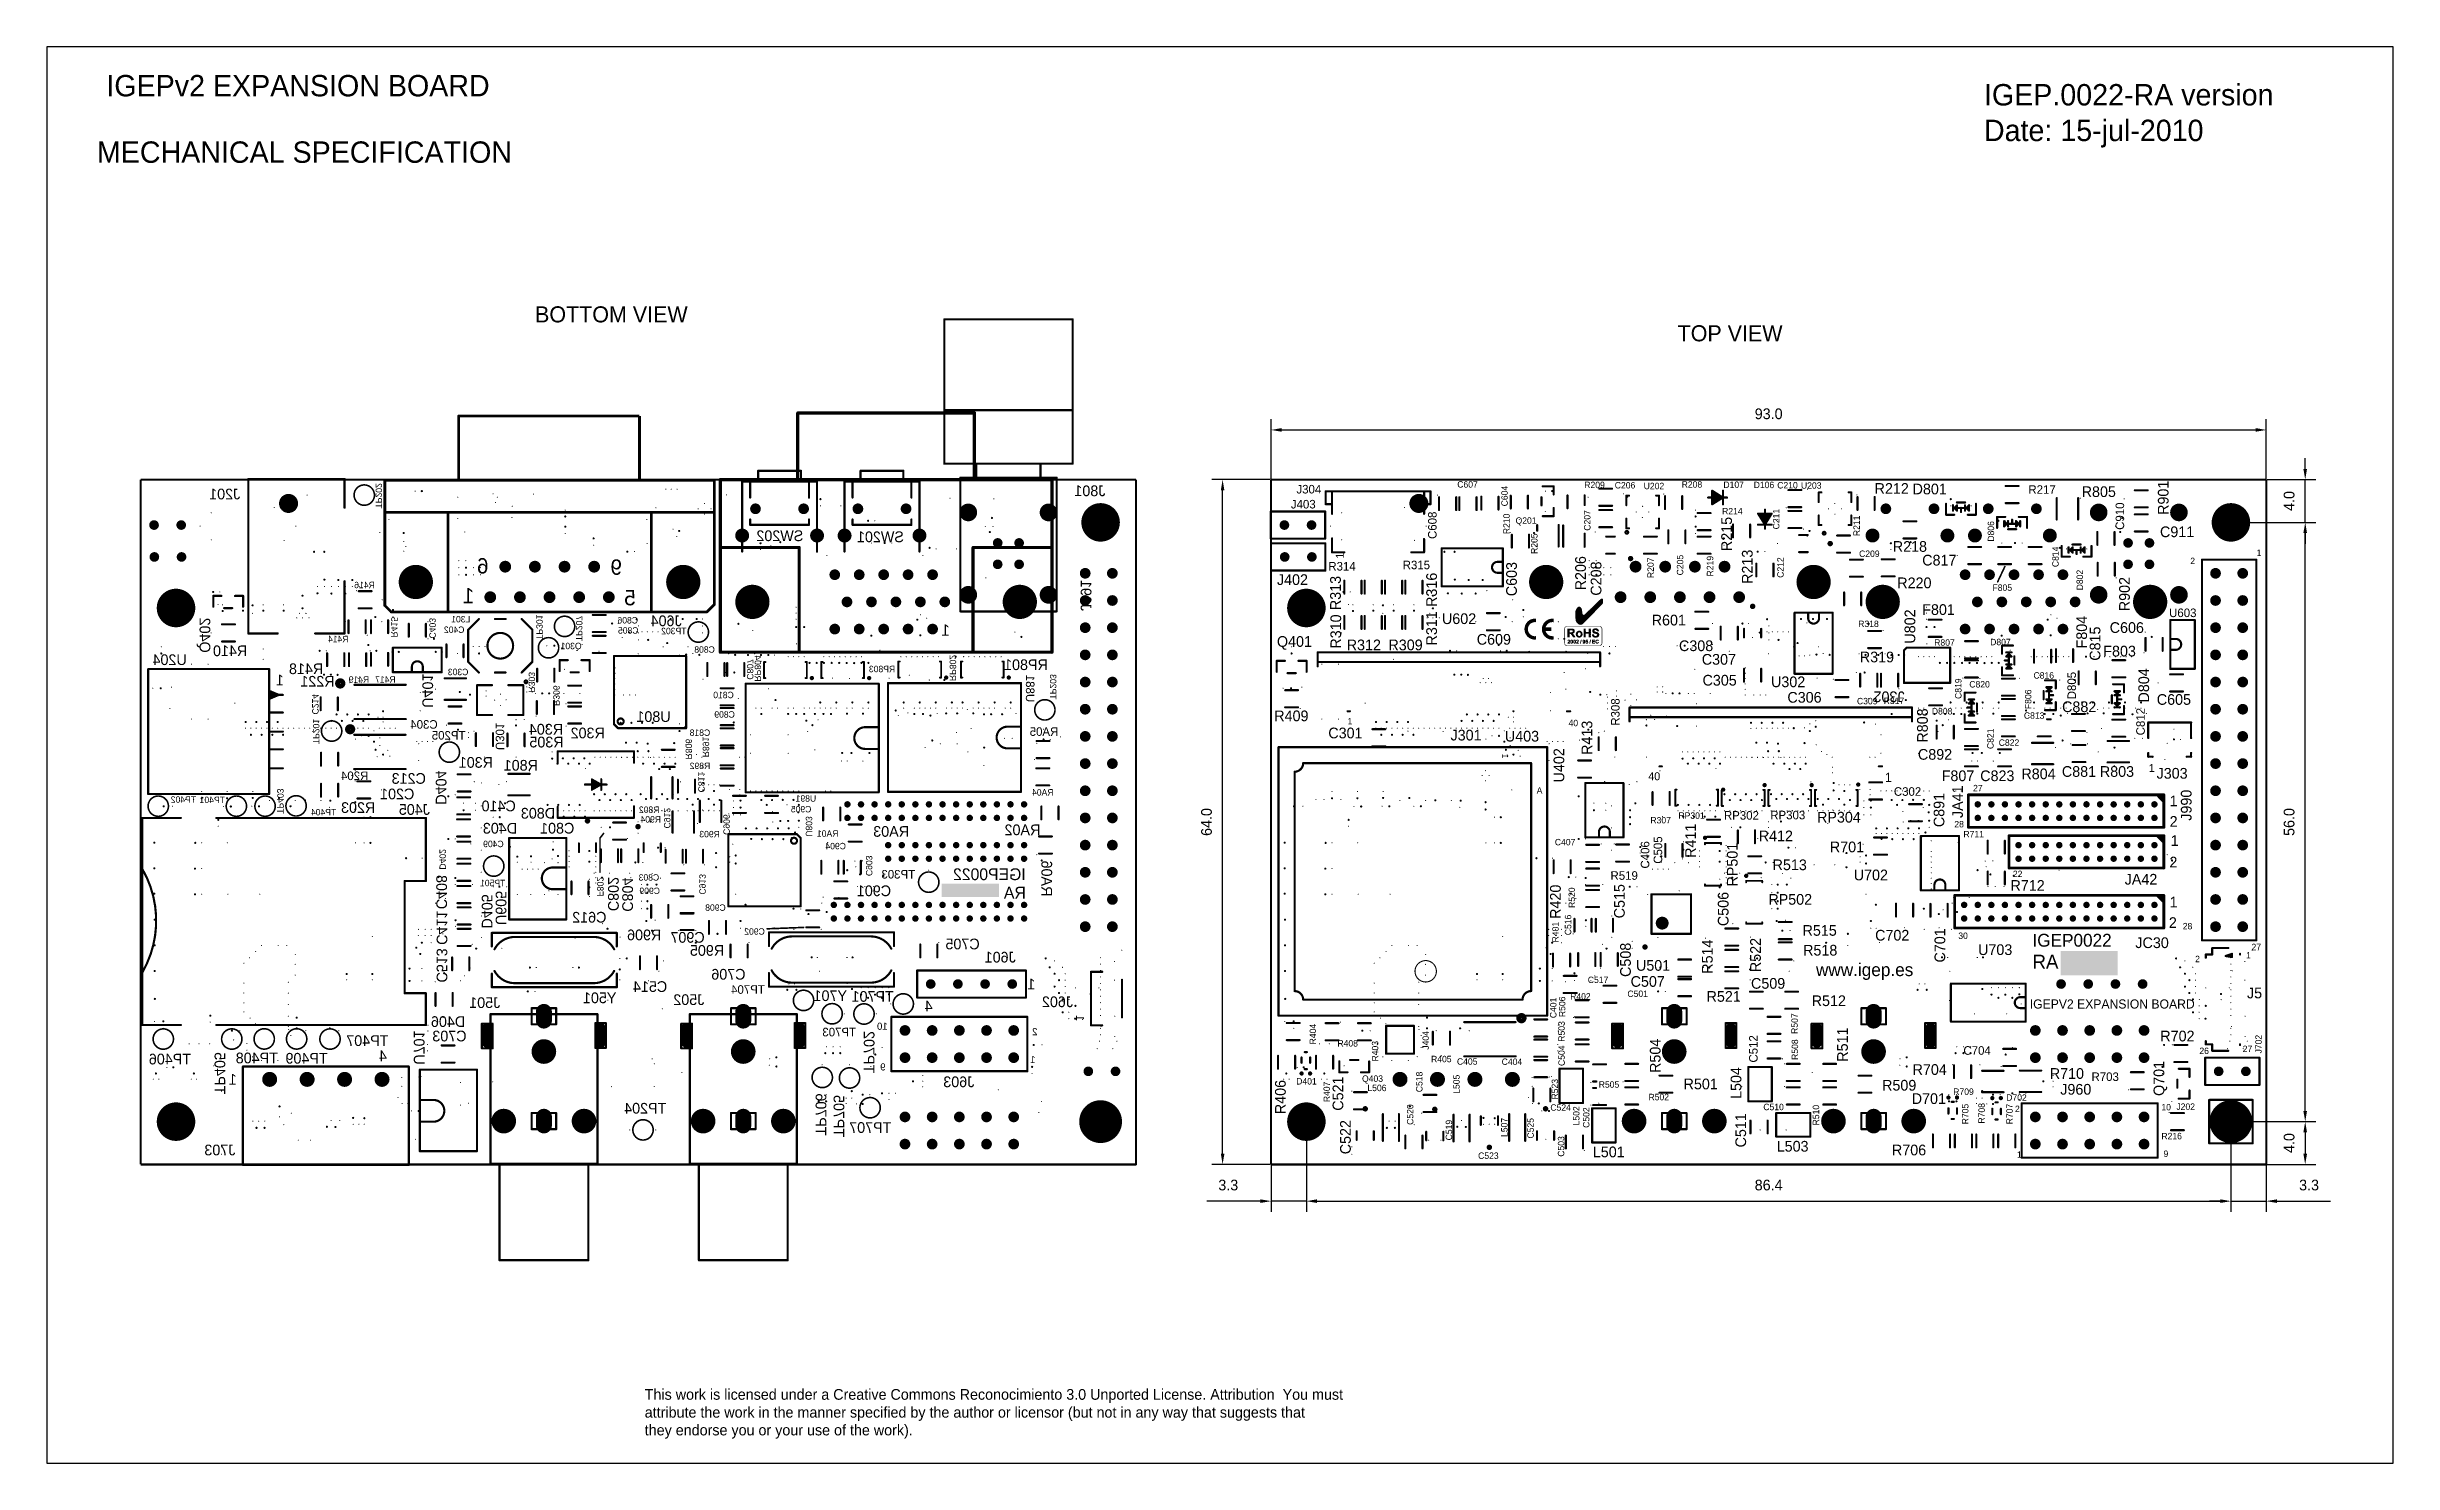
# Model space of a CAD drawing. Extents: x -22 to 197, y -17 to 116.
import ezdxf

# ---------------------------------------------------------------- set-up
doc = ezdxf.new("R2010")
doc.units = 0
doc.header["$MEASUREMENT"] = 0
doc.layers.get('0').update_dxf_attribs({"linetype": 'CONTINUOUS'})
doc.layers.get('DEFPOINTS').update_dxf_attribs({"linetype": 'CONTINUOUS'})
for name, color, linetype in [('BOTTOMOVERLAY', 54, 'CONTINUOUS'), ('DRILLDRAWING', 1, 'CONTINUOUS'), ('MECHANICAL1', 6, 'CONTINUOUS'), ('TOPOVERLAY', 2, 'CONTINUOUS')]:
    doc.layers.add(name, color=color, linetype=linetype)
doc.dimstyles.get("Standard").update_dxf_attribs({"dimtxt": 0.18, "dimasz": 0.18, "dimexe": 0.18, "dimexo": 0.0625, "dimgap": 0.09, "dimtad": 0, "dimtih": 1, "dimtoh": 1, "dimdec": 4, "dimzin": 0, "dimtxsty": 'STANDARD', "dimcen": 0.09, "dimazin": 3, "dimtfac": 1, "dimtdec": 4, "dimtofl": 0, "dimtmove": 0, "dimatfit": 3, "dimtolj": 1, "dimtzin": 0})

msp = doc.modelspace()

# ---------------------------------------------------------------- texts
at = {"linetype": 'CONTINUOUS'}
for s, height, p in [('IGEPv2 EXPANSION BOARD', 2, (-16.79, 111.08)), ('IGEP.0022-RA version', 2, (158.67, 110.23)), ('Date: 15-jul-2010', 2, (158.67, 106.9)), ('MECHANICAL SPECIFICATION', 2, (-17.67, 104.87)), ('BOTTOM VIEW', 1.5, (23.27, 89.96)), ('TOP VIEW', 1.5, (130.04, 88.19)), ('This work is licensed under a Creative Commons Reconocimiento 3.0 Unported License. Attribution  You must', 1, (33.52, -10.72)), ('they endorse you or your use of the work).', 1, (33.52, -14.05)), ('attribute the work in the manner specified by the author or licensor (but not in any way that suggests that', 1, (33.52, -12.39))]:
    msp.add_text(s, height=height, dxfattribs=at).set_placement(p)
at = {"layer": 'BOTTOMOVERLAY', "text_generation_flag": 2}
for s, height, rotation, p in [('TP202', 0.6, 270, (8.37, 72.57)), ('J801', 1, 360, (76.57, 73.72)), ('J201', 1, 360, (-4.28, 73.42)), ('SW202', 1, 360, (48.34, 69.52)), ('SW201', 1, 360, (57.74, 69.42)), ('6', 1.44, 360, (18.92, 66.49)), ('9', 1.44, 360, (31.39, 66.37)), ('J991', 1, 270, (74.26, 62.99)), ('R416', 0.6, 360, (8.29, 65.12)), ('1', 1.44, 360, (17.59, 63.69)), ('5', 1.44, 360, (32.67, 63.52)), ('Q402', 1, 270, (-8.08, 59.09)), ('R415', 0.6, 270, (9.82, 60.52)), ('C403', 0.6, 270, (13.39, 60.42)), ('C402', 0.6, 360, (16.67, 60.94)), ('L301', 0.6, 360, (17.22, 61.92)), ('TP301', 0.6, 270, (23.39, 60.29)), ('TP207', 0.6, 270, (27.09, 60.17)), ('C806', 0.6, 360, (32.89, 61.82)), ('C805', 0.6, 360, (32.94, 60.87)), ('J604', 1, 360, (36.97, 61.57)), ('1', 1.06, 360, (62.02, 60.67)), ('R410', 1, 360, (-3.63, 58.77)), ('R414', 0.6, 360, (5.84, 60.07)), ('Q301', 0.6, 360, (27.62, 59.42)), ('C808', 0.6, 360, (40.07, 59.09)), ('U204', 1, 360, (-9.28, 57.94)), ('1', 1, 360, (-0.21, 56.04)), ('R418', 1, 360, (3.47, 57.09)), ('U401', 1, 270, (12.74, 53.94)), ('C303', 0.6, 360, (17.04, 56.99)), ('R303', 0.6, 270, (22.67, 55.37)), ('C807', 0.6, 270, (43.07, 56.57)), ('RP804', 0.6, 270, (43.79, 56.39)), ('RP803', 0.6, 360, (56.92, 57.27)), ('RP802', 0.6, 270, (62.02, 56.44)), ('RP801', 1, 360, (71.19, 57.47)), ('TP203', 0.6, 270, (71.39, 54.72)), ('R221', 1, 360, (4.54, 55.92)), ('C214', 0.6, 270, (2.44, 53.32)), ('R419', 0.6, 360, (7.77, 56.29)), ('R417', 0.6, 360, (10.24, 56.29)), ('R306', 0.6, 270, (24.97, 54.12)), ('C810', 0.6, 360, (41.84, 54.84)), ('U881', 0.8, 270, (69.14, 54.47)), ('TP201', 0.6, 270, (2.52, 50.54)), ('C304', 0.8, 360, (14.17, 51.99)), ('U801', 1, 360, (35.94, 52.62)), ('C809', 0.6, 360, (41.94, 53.02)), ('U301', 0.8, 270, (19.59, 49.99)), ('R304', 1, 360, (25.89, 51.44)), ('R305', 1, 360, (25.94, 50.24)), ('R302', 1, 360, (29.79, 51.09)), ('R806', 0.6, 270, (37.34, 49.12)), ('C818', 0.6, 360, (39.64, 51.32)), ('R891', 0.6, 270, (38.94, 49.32)), ('RA05', 0.8, 360, (72.17, 51.32)), ('R301', 1, 360, (19.34, 48.34)), ('R801', 1, 360, (23.54, 48.07)), ('R892', 0.6, 360, (39.64, 48.22)), ('TP403', 0.6, 270, (-0.83, 44.04)), ('R204', 0.8, 360, (7.69, 47.19)), ('C201', 1, 360, (11.99, 45.39)), ('C213', 1, 360, (13.07, 46.84)), ('D404', 1, 270, (13.99, 44.89)), ('C811', 0.6, 270, (38.52, 46.04)), ('RA04', 0.6, 360, (71.72, 45.74)), ('TP402', 0.6, 360, (-8.41, 45.07)), ('TP401', 0.6, 360, (-5.71, 45.04)), ('TP404', 0.6, 360, (4.69, 43.89)), ('R203', 1, 360, (8.34, 44.12)), ('J405', 1, 360, (13.44, 43.94)), ('C410', 1, 360, (21.47, 44.27)), ('D803', 1, 360, (25.14, 43.59)), ('R802', 0.6, 360, (34.89, 44.12)), ('C912', 0.6, 270, (35.32, 42.67)), ('C906', 0.6, 270, (40.87, 42.07)), ('C905', 0.6, 360, (49.09, 44.17)), ('U891', 0.6, 360, (49.54, 45.17)), ('D403', 1, 360, (21.59, 42.19)), ('C801', 1, 360, (26.94, 42.19)), ('R904', 0.6, 360, (35.04, 43.22)), ('R903', 0.6, 360, (40.54, 41.84)), ('U803', 0.6, 270, (48.57, 41.89)), ('RA01', 0.6, 360, (51.62, 41.89)), ('RA03', 1, 360, (58.22, 41.89)), ('RA02', 1, 360, (70.49, 42.04)), ('D402', 0.6, 270, (14.34, 38.82)), ('C409', 0.6, 360, (20.34, 40.92)), ('C904', 0.6, 360, (52.32, 40.72)), ('C903', 0.6, 270, (54.19, 38.22)), ('RA06', 1, 270, (70.59, 36.32)), ('C408', 1, 270, (14.04, 35.12)), ('F802', 0.6, 270, (29.07, 36.32)), ('C802', 1, 270, (30.09, 34.94)), ('C804', 1, 270, (31.42, 34.89)), ('C803', 0.6, 360, (34.87, 37.79)), ('C913', 0.6, 270, (38.62, 36.49)), ('C901', 1, 360, (56.54, 36.34)), ('D405', 1, 270, (18.29, 33.32)), ('U605', 1, 270, (19.59, 33.64)), ('C909', 0.6, 360, (34.94, 36.54)), ('C908', 0.6, 360, (41.09, 34.97)), ('C411', 1, 270, (14.07, 31.79)), ('C612', 1, 360, (29.94, 33.87)), ('R906', 1, 360, (35.07, 32.22)), ('C907', 1, 360, (39.12, 31.99)), ('C902', 0.6, 360, (44.74, 32.74)), ('C513', 1, 270, (14.07, 28.27)), ('R905', 1, 360, (40.94, 30.77)), ('C705', 1, 360, (64.82, 31.37)), ('J601', 1, 360, (68.19, 30.14)), ('C706', 1, 360, (42.94, 28.54)), ('1', 1, 360, (70.02, 27.62)), ('J501', 1, 360, (20.02, 25.89)), ('Y501', 1, 360, (30.87, 26.34)), ('C514', 1, 360, (35.62, 27.39)), ('J502', 1, 360, (39.09, 26.17)), ('Y701', 1, 360, (52.42, 26.54)), ('4', 1, 360, (60.42, 25.57)), ('J602', 1, 360, (73.54, 25.97)), ('D406', 1, 360, (16.74, 24.12)), ('10', 0.667, 360, (56.22, 23.85)), ('1', 0.75, 270, (73.82, 24.67)), ('TP407', 1, 360, (9.57, 22.34)), ('U701', 1, 270, (11.94, 20.59)), ('C703', 1, 360, (16.87, 22.77)), ('TP703', 0.8, 360, (53.27, 23.24)), ('TP702', 1, 270, (53.99, 19.79)), ('2', 0.667, 360, (70.22, 23.35)), ('TP406', 1, 360, (-8.88, 20.62)), ('TP405', 1, 270, (-6.68, 17.82)), ('TP408', 1, 360, (-0.76, 20.72)), ('TP409', 1, 360, (3.89, 20.69)), ('4', 1, 360, (9.42, 20.92)), ('9', 0.667, 360, (56.02, 20.05)), ('1', 0.667, 360, (70.03, 20.74)), ('1', 1, 360, (-4.61, 18.72)), ('TP706', 1, 270, (49.49, 13.97)), ('TP705', 1, 270, (51.17, 13.82)), ('J603', 1, 360, (64.32, 18.49)), ('TP707', 1, 360, (56.57, 14.22)), ('J703', 1, 360, (-4.73, 12.12))]:
    msp.add_text(s, height=height, rotation=rotation, dxfattribs=at).set_placement(p)
for s, height, p in [('TP302', 0.6, (37.42, 60.82)), ('TP205', 0.8, (16.77, 50.97)), ('TP501', 0.6, (20.49, 37.27)), ('TP303', 0.8, (58.79, 37.99)), ('IGEP0022', 1.1, (69.12, 37.84)), ('RA', 1.1, (69.13, 36.12)), ('TP704', 0.8, (44.74, 27.22)), ('TP701', 1, (56.79, 26.47)), ('TP204', 1, (35.54, 16.02))]:
    msp.add_text(s, height=height, dxfattribs=at).set_placement(p)
at = {"layer": 'TOPOVERLAY'}
for s, height, rotation, p in [('J304', 0.8, 360, (94.42, 73.97)), ('C607', 0.6, 360, (109.45, 74.52)), ('C604', 0.6, 90, (114.17, 72.77)), ('R209', 0.6, 360, (121.32, 74.47)), ('C206', 0.6, 360, (124.17, 74.44)), ('U202', 0.6, 360, (126.87, 74.37)), ('R208', 0.6, 360, (130.42, 74.52)), ('D107', 0.6, 360, (134.32, 74.49)), ('D106', 0.6, 360, (137.15, 74.47)), ('C210', 0.6, 360, (139.35, 74.44)), ('U203', 0.6, 360, (141.57, 74.42)), ('R212', 1, 360, (148.45, 73.94)), ('D801', 1, 360, (152, 73.89)), ('R217', 0.8, 360, (162.82, 73.94)), ('R805', 1, 360, (167.8, 73.64)), ('R901', 1, 90, (175.92, 71.97)), ('J403', 0.8, 360, (93.9, 72.57)), ('C207', 0.6, 90, (121.9, 70.49)), ('R214', 0.6, 360, (134.2, 72.02)), ('C211', 0.6, 90, (139.55, 70.62)), ('C910', 0.8, 90, (171.77, 70.57)), ('C608', 0.8, 90, (107.52, 69.72)), ('R210', 0.6, 90, (114.35, 70.17)), ('Q201', 0.6, 360, (114.9, 71.14)), ('R205', 0.6, 90, (116.95, 68.32)), ('R215', 1, 90, (135.12, 68.59)), ('R211', 0.6, 90, (147.07, 69.99)), ('D806', 0.6, 90, (159.62, 69.47)), ('C911', 1, 360, (175.12, 69.89)), ('1', 0.75, 90, (98.85, 67.89)), ('R206', 1, 90, (121.47, 64.92)), ('C205', 0.6, 90, (130.57, 66.32)), ('R219', 0.6, 90, (133.37, 66.22)), ('R213', 1, 90, (137.05, 65.52)), ('C212', 0.6, 90, (139.95, 66.09)), ('C209', 0.6, 360, (147, 68.04)), ('R218', 1, 360, (150.15, 68.52)), ('C817', 1, 360, (152.9, 67.24)), ('C814', 0.6, 90, (165.65, 67.09)), ('2', 0.6, 360, (177.95, 67.37)), ('1', 0.6, 360, (184.15, 68.13)), ('J402', 1, 360, (92.6, 65.42)), ('R314', 0.8, 360, (97.4, 66.77)), ('R313', 1, 90, (98.57, 63.07)), ('R315', 0.8, 360, (104.35, 66.89)), ('R316', 1, 90, (107.55, 63.37)), ('C603', 1, 90, (115.02, 64.37)), ('C208', 1, 90, (122.92, 64.42)), ('R207', 0.6, 90, (127.82, 66.07)), ('R220', 1, 360, (150.57, 65.12)), ('D802', 0.6, 90, (167.92, 64.92)), ('R902', 1, 90, (172.3, 62.97)), ('F801', 1, 360, (152.9, 62.62)), ('F805', 0.6, 360, (159.47, 64.87)), ('R310', 1, 90, (98.6, 59.47)), ('R311', 1, 90, (107.55, 59.77)), ('U602', 1, 360, (108.02, 61.77)), ('R601', 1, 360, (127.62, 61.64)), ('R318', 0.6, 360, (146.92, 61.49)), ('U802', 1, 90, (152.25, 59.94)), ('F804', 1, 90, (168.3, 59.49)), ('C815', 1, 90, (169.55, 58.34)), ('C606', 1, 360, (170.42, 60.94)), ('U603', 0.8, 360, (175.97, 62.42)), ('Q401', 1, 360, (92.6, 59.64)), ('R312', 1, 360, (99.12, 59.32)), ('R309', 1, 360, (103.02, 59.32)), ('C609', 1, 360, (111.27, 59.84)), ('C308', 1, 360, (130.17, 59.24)), ('R319', 1, 360, (147.07, 58.19)), ('R807', 0.6, 360, (154.02, 59.74)), ('D807', 0.6, 360, (159.25, 59.79)), ('F803', 1, 360, (169.82, 58.74)), ('C307', 1, 360, (132.3, 57.97)), ('C305', 1, 360, (132.37, 56.02)), ('C816', 0.6, 360, (163.3, 56.67)), ('D805', 0.8, 90, (167.27, 54.74)), ('D804', 1, 90, (174.1, 54.44)), ('U302', 1, 360, (138.77, 55.87)), ('C306', 1, 360, (140.3, 54.42)), ('C309', 0.6, 360, (146.8, 54.27)), ('J302', 1, 180, (151.25, 55.47)), ('R317', 0.6, 360, (149.3, 54.29)), ('C819', 0.6, 90, (156.57, 54.77)), ('C820', 0.6, 360, (157.3, 55.84)), ('F806', 0.6, 90, (163.1, 53.82)), ('C605', 1, 360, (174.82, 54.22)), ('R409', 1, 360, (92.35, 52.69)), ('1', 0.6, 360, (99.2, 52.39)), ('40', 0.6, 360, (119.85, 52.22)), ('R413', 1, 90, (122.07, 49.54)), ('R308', 0.8, 90, (124.62, 52.27)), ('R808', 1, 90, (153.42, 50.69)), ('D808', 0.6, 360, (153.8, 53.32)), ('C813', 0.6, 360, (162.4, 52.92)), ('C882', 1, 360, (165.97, 53.54)), ('C812', 0.8, 90, (173.7, 51.37)), ('C301', 1, 360, (97.4, 51.09)), ('J301', 1, 360, (108.82, 50.89)), ('U403', 1, 360, (113.9, 50.79)), ('C821', 0.6, 90, (159.57, 50.09)), ('C822', 0.6, 360, (160.05, 50.39)), ('1', 0.6, 270, (113.62, 49.67)), ('U402', 1, 90, (119.45, 46.97)), ('C892', 1, 360, (152.5, 49.09)), ('R804', 1, 360, (162.17, 47.27)), ('C881', 1, 360, (165.95, 47.49)), ('R803', 1, 360, (169.5, 47.49)), ('1', 0.75, 360, (174.07, 47.94)), ('J303', 1, 360, (174.8, 47.32)), ('A', 0.6, 360, (116.87, 45.92)), ('40', 0.75, 360, (127.3, 47.17)), ('1', 0.857, 360, (149.42, 47.02)), ('C302', 0.8, 360, (150.25, 45.72)), ('F807', 1, 360, (154.72, 47.09)), ('JA41', 1, 90, (156.7, 43.64)), ('C823', 1, 360, (158.32, 47.09)), ('J990', 1, 90, (178.07, 43.39)), ('RP301', 0.6, 360, (130.12, 43.57)), ('RP302', 0.8, 360, (134.37, 43.49)), ('RP303', 0.8, 360, (138.7, 43.52)), ('RP304', 1, 360, (143.07, 43.22)), ('C891', 1, 90, (154.97, 42.79)), ('C407', 0.6, 360, (118.57, 41.09)), ('R307', 0.6, 360, (127.5, 43.14)), ('C505', 0.8, 90, (128.6, 39.37)), ('R411', 1, 90, (131.75, 39.92)), ('R412', 1, 360, (137.62, 41.47)), ('R711', 0.6, 360, (156.75, 41.84)), ('C406', 0.8, 90, (127.4, 38.92)), ('RP501', 1, 90, (135.65, 37.24)), ('R513', 1, 360, (138.92, 38.77)), ('R701', 1, 360, (144.27, 40.44)), ('R420', 1, 90, (119.12, 34.22)), ('R519', 0.8, 360, (123.77, 37.87)), ('C515', 1, 90, (125.1, 34.27)), ('U702', 1, 360, (146.5, 37.82)), ('R712', 1, 360, (161.15, 36.84)), ('R520', 0.6, 90, (120.45, 35.24)), ('C506', 1, 90, (134.8, 33.54)), ('RP502', 1, 360, (138.52, 35.54)), ('R401', 0.6, 90, (118.92, 32.02)), ('C516', 0.6, 90, (120.1, 32.69)), ('R515', 1, 360, (141.72, 32.64)), ('C702', 1, 360, (148.5, 32.19)), ('C701', 1, 90, (155.05, 30.14)), ('28', 0.6, 360, (177.25, 33.24)), ('C508', 1, 90, (125.67, 28.79)), ('R514', 1, 90, (133.32, 29.09)), ('R522', 1, 90, (137.82, 29.24)), ('R518', 1, 360, (141.77, 30.79)), ('U703', 1, 360, (158.12, 30.84)), ('IGEP0022', 1.2, 360, (163.2, 31.62)), ('RA', 1.3, 360, (163.21, 29.57)), ('2', 0.6, 360, (178.4, 30.17)), ('1', 0.6, 360, (183.17, 30.52)), ('27', 0.6, 360, (183.67, 31.29)), ('C517', 0.6, 360, (121.65, 28.22)), ('C507', 1, 360, (125.65, 27.87)), ('U501', 1, 360, (126.15, 29.37)), ('C509', 1, 360, (136.9, 27.69)), ('C401', 0.6, 90, (118.72, 24.94)), ('R506', 0.6, 90, (119.55, 25.04)), ('R402', 0.6, 360, (120, 26.67)), ('C501', 0.6, 360, (125.35, 26.92)), ('R521', 1, 360, (132.75, 26.47)), ('R512', 1, 360, (142.57, 26.07)), ('IGEPV2 EXPANSION BOARD', 0.85, 360, (162.95, 25.84)), ('J5', 1, 360, (183.25, 26.79)), ('R404', 0.6, 90, (96.25, 22.49)), ('R503', 0.6, 90, (119.5, 22.74)), ('R507', 0.6, 90, (141.27, 23.47)), ('R408', 0.6, 360, (98.25, 22.29)), ('R403', 0.6, 90, (102.07, 20.89)), ('J404', 0.6, 90, (106.8, 21.99)), ('C504', 0.6, 90, (119.5, 20.47)), ('R504', 1, 90, (128.45, 19.82)), ('C512', 0.8, 90, (137.52, 20.79)), ('R508', 0.6, 90, (141.3, 21.04)), ('R511', 1, 90, (145.95, 20.87)), ('C704', 0.8, 360, (156.75, 21.52)), ('R702', 1, 360, (175.15, 22.77)), ('26', 0.6, 360, (178.8, 21.59)), ('27', 0.6, 360, (182.85, 21.77)), ('J702', 0.6, 90, (184.62, 21.64)), ('C518', 0.6, 90, (106.2, 18.02)), ('R405', 0.6, 360, (107, 20.82)), ('C405', 0.6, 360, (109.42, 20.59)), ('C404', 0.6, 360, (113.6, 20.57)), ('L504', 1, 90, (136, 17.39)), ('R704', 1, 360, (152, 19.64)), ('R710', 1, 360, (164.82, 19.27)), ('R703', 0.8, 360, (168.72, 19.07)), ('Q701', 1, 90, (175.52, 17.67)), ('R406', 1, 90, (93.42, 15.97)), ('D401', 0.6, 360, (94.4, 18.74)), ('R407', 0.6, 90, (97.55, 17.09)), ('C521', 1, 90, (98.8, 16.29)), ('Q403', 0.6, 360, (100.55, 18.99)), ('L506', 0.6, 360, (101.05, 18.12)), ('L505', 0.6, 90, (109.67, 17.87)), ('R523', 0.6, 90, (118.87, 17.34)), ('R505', 0.6, 360, (122.67, 18.44)), ('R502', 0.6, 360, (127.32, 17.27)), ('R501', 1, 360, (130.6, 18.29)), ('R509', 1, 360, (149.15, 18.17)), ('D701', 1, 360, (151.92, 16.92)), ('R709', 0.6, 360, (155.8, 17.77)), ('D702', 0.6, 360, (160.75, 17.22)), ('C520', 0.6, 90, (105.35, 14.97)), ('C519', 0.6, 90, (108.97, 13.52)), ('L507', 0.6, 90, (114.15, 13.84)), ('C525', 0.6, 90, (116.6, 13.69)), ('C524', 0.6, 360, (118.15, 16.29)), ('L502', 0.6, 90, (120.87, 14.92)), ('C502', 0.6, 90, (121.8, 14.69)), ('C511', 1, 90, (136.44, 12.86)), ('C510', 0.6, 360, (138.05, 16.34)), ('R510', 0.6, 90, (143.27, 14.92)), ('R705', 0.6, 90, (157.22, 15.02)), ('R708', 0.6, 90, (158.75, 15.09)), ('R707', 0.6, 90, (161.35, 15.02)), ('2', 0.6, 360, (161.57, 16.17)), ('10', 0.6, 360, (175.25, 16.32)), ('J202', 0.6, 360, (176.65, 16.37)), ('C522', 1, 90, (99.5, 12.22)), ('C503', 0.6, 90, (119.45, 11.99)), ('L503', 1, 360, (139.3, 12.47)), ('R216', 0.6, 360, (175.25, 13.62)), ('C523', 0.6, 360, (111.4, 11.79)), ('L501', 1, 360, (122.12, 11.94)), ('R706', 1, 360, (150.07, 12.12)), ('1', 0.6, 360, (161.75, 11.89)), ('9', 0.6, 360, (175.45, 11.97))]:
    msp.add_text(s, height=height, rotation=rotation, dxfattribs=at).set_placement(p)
for s, height, p in [('27', 0.6, (157.65, 46.14)), ('1', 1, (176.02, 44.74)), ('28', 0.6, (155.9, 42.77)), ('2', 1, (176.02, 42.82)), ('1', 1, (176.12, 41.04)), ('2', 1, (176, 39.02)), ('22', 0.6, (161.37, 38.12)), ('JA42', 1, (171.82, 37.42)), ('1', 1, (176.02, 35.29)), ('30', 0.6, (156.27, 32.34)), ('2', 1, (175.95, 33.37)), ('JC30', 1, (172.82, 31.49)), ('www.igep.es', 1.2, (142.97, 28.87)), ('J960', 1, (165.8, 17.79))]:
    msp.add_text(s, height=height, dxfattribs=at).set_placement(p)

# ---------------------------------------------------------------- blocks, each defined once
blk = doc.blocks.new('*D0')
at = {"color": 0, "linetype": 'BYBLOCK'}
for p, q in [((91.99, 75.27), (86.52, 75.27)), ((87.52, 12.27), (87.52, 74.27)), ((91.99, 11.27), (86.52, 11.27))]:
    blk.add_line(p, q, dxfattribs=at)
for points in [[(87.36, 74.27), (87.69, 74.27), (87.52, 75.27)], [(87.36, 12.27), (87.69, 12.27), (87.52, 11.27)]]:
    blk.add_solid(points, dxfattribs=at)
at = {"layer": 'DEFPOINTS', "color": 0, "linetype": 'BYBLOCK'}
for p in [(87.52, 75.27), (92.05, 75.27), (92.05, 11.27)]:
    blk.add_point(p, dxfattribs=at)
at = {"color": 0, "linetype": 'BYBLOCK', "insert": (86.02, 43.27), "char_height": 1, "attachment_point": 5, "rotation": 90}
blk.add_mtext('\\A1;64.0', dxfattribs=at)
blk = doc.blocks.new('*D1')
at = {"color": 0, "linetype": 'BYBLOCK'}
for p, q in [((92.05, 75.33), (92.05, 80.91)), ((93.05, 79.91), (184.05, 79.91)), ((185.05, 75.33), (185.05, 80.91))]:
    blk.add_line(p, q, dxfattribs=at)
for points in [[(93.05, 80.08), (93.05, 79.74), (92.05, 79.91)], [(184.05, 80.08), (184.05, 79.74), (185.05, 79.91)]]:
    blk.add_solid(points, dxfattribs=at)
at = {"layer": 'DEFPOINTS', "color": 0, "linetype": 'BYBLOCK'}
for p in [(185.05, 79.91), (92.05, 75.27), (185.05, 75.27)]:
    blk.add_point(p, dxfattribs=at)
at = {"color": 0, "linetype": 'BYBLOCK', "insert": (138.55, 81.41), "char_height": 1, "attachment_point": 5}
blk.add_mtext('\\A1;93.0', dxfattribs=at)
blk = doc.blocks.new('*D2')
at = {"color": 0, "linetype": 'BYBLOCK'}
for p, q in [((95.35, 15.21), (95.35, 6.84)), ((92.05, 11.21), (92.05, 6.84)), ((91.05, 7.84), (86.05, 7.84)), ((95.35, 7.84), (92.05, 7.84)), ((96.35, 7.84), (97.35, 7.84))]:
    blk.add_line(p, q, dxfattribs=at)
for points in [[(91.05, 8.01), (91.05, 7.67), (92.05, 7.84)], [(96.35, 8.01), (96.35, 7.67), (95.35, 7.84)]]:
    blk.add_solid(points, dxfattribs=at)
at = {"layer": 'DEFPOINTS', "color": 0, "linetype": 'BYBLOCK'}
for p in [(95.35, 15.27), (92.05, 11.27), (92.05, 7.84)]:
    blk.add_point(p, dxfattribs=at)
at = {"color": 0, "linetype": 'BYBLOCK', "insert": (88.05, 9.34), "char_height": 1, "attachment_point": 5}
blk.add_mtext('\\A1;3.3', dxfattribs=at)
blk = doc.blocks.new('*D3')
at = {"color": 0, "linetype": 'BYBLOCK'}
for p, q in [((95.35, 15.21), (95.35, 6.84)), ((181.75, 15.21), (181.75, 6.84)), ((96.35, 7.84), (180.75, 7.84))]:
    blk.add_line(p, q, dxfattribs=at)
for points in [[(96.35, 8.01), (96.35, 7.67), (95.35, 7.84)], [(180.75, 8.01), (180.75, 7.67), (181.75, 7.84)]]:
    blk.add_solid(points, dxfattribs=at)
at = {"layer": 'DEFPOINTS', "color": 0, "linetype": 'BYBLOCK'}
for p in [(95.35, 15.27), (181.75, 15.27), (181.75, 7.84)]:
    blk.add_point(p, dxfattribs=at)
at = {"color": 0, "linetype": 'BYBLOCK', "insert": (138.55, 9.34), "char_height": 1, "attachment_point": 5}
blk.add_mtext('\\A1;86.4', dxfattribs=at)
blk = doc.blocks.new('*D5')
at = {"color": 0, "linetype": 'BYBLOCK'}
for p, q in [((181.75, 15.21), (181.75, 6.84)), ((185.05, 11.21), (185.05, 6.84)), ((180.75, 7.84), (179.75, 7.84)), ((181.75, 7.84), (185.05, 7.84)), ((186.05, 7.84), (191.05, 7.84))]:
    blk.add_line(p, q, dxfattribs=at)
for points in [[(180.75, 8.01), (180.75, 7.67), (181.75, 7.84)], [(186.05, 8.01), (186.05, 7.67), (185.05, 7.84)]]:
    blk.add_solid(points, dxfattribs=at)
at = {"layer": 'DEFPOINTS', "color": 0, "linetype": 'BYBLOCK'}
for p in [(181.75, 15.27), (185.05, 11.27), (185.05, 7.84)]:
    blk.add_point(p, dxfattribs=at)
at = {"color": 0, "linetype": 'BYBLOCK', "insert": (189.05, 9.34), "char_height": 1, "attachment_point": 5}
blk.add_mtext('\\A1;3.3', dxfattribs=at)
blk = doc.blocks.new('*D6')
at = {"color": 0, "linetype": 'BYBLOCK'}
for p, q in [((181.81, 15.27), (189.69, 15.27)), ((188.69, 14.27), (188.69, 12.27)), ((185.11, 11.27), (189.69, 11.27))]:
    blk.add_line(p, q, dxfattribs=at)
for points in [[(188.52, 14.27), (188.86, 14.27), (188.69, 15.27)], [(188.52, 12.27), (188.86, 12.27), (188.69, 11.27)]]:
    blk.add_solid(points, dxfattribs=at)
at = {"layer": 'DEFPOINTS', "color": 0, "linetype": 'BYBLOCK'}
for p in [(181.75, 15.27), (185.05, 11.27), (188.69, 11.27)]:
    blk.add_point(p, dxfattribs=at)
at = {"color": 0, "linetype": 'BYBLOCK', "insert": (187.19, 13.27), "char_height": 1, "attachment_point": 5, "rotation": 90}
blk.add_mtext('\\A1;4.0', dxfattribs=at)
blk = doc.blocks.new('*D7')
at = {"color": 0, "linetype": 'BYBLOCK'}
for p, q in [((181.81, 71.27), (189.69, 71.27)), ((188.69, 16.27), (188.69, 70.27)), ((181.81, 15.27), (189.69, 15.27))]:
    blk.add_line(p, q, dxfattribs=at)
for points in [[(188.52, 70.27), (188.86, 70.27), (188.69, 71.27)], [(188.52, 16.27), (188.86, 16.27), (188.69, 15.27)]]:
    blk.add_solid(points, dxfattribs=at)
at = {"layer": 'DEFPOINTS', "color": 0, "linetype": 'BYBLOCK'}
for p in [(181.75, 71.27), (188.69, 71.27), (181.75, 15.27)]:
    blk.add_point(p, dxfattribs=at)
at = {"color": 0, "linetype": 'BYBLOCK', "insert": (187.19, 43.27), "char_height": 1, "attachment_point": 5, "rotation": 90}
blk.add_mtext('\\A1;56.0', dxfattribs=at)
blk = doc.blocks.new('*D8')
at = {"color": 0, "linetype": 'BYBLOCK'}
for p, q in [((188.69, 76.27), (188.69, 77.27)), ((185.11, 75.27), (189.69, 75.27)), ((188.69, 71.27), (188.69, 75.27)), ((181.81, 71.27), (189.69, 71.27)), ((188.69, 70.27), (188.69, 69.27))]:
    blk.add_line(p, q, dxfattribs=at)
for points in [[(188.52, 76.27), (188.86, 76.27), (188.69, 75.27)], [(188.52, 70.27), (188.86, 70.27), (188.69, 71.27)]]:
    blk.add_solid(points, dxfattribs=at)
at = {"layer": 'DEFPOINTS', "color": 0, "linetype": 'BYBLOCK'}
for p in [(185.05, 75.27), (188.69, 75.27), (181.75, 71.27)]:
    blk.add_point(p, dxfattribs=at)
at = {"color": 0, "linetype": 'BYBLOCK', "insert": (187.19, 73.27), "char_height": 1, "attachment_point": 5, "rotation": 90}
blk.add_mtext('\\A1;4.0', dxfattribs=at)

# ---------------------------------------------------------------- dimensions: what is measured, and where the dimension line sits
at = {"linetype": 'CONTINUOUS'}
for base, p1, p2, picture, middle in [((185.05, 79.91), (92.05, 75.27), (185.05, 75.27), '*D1', (138.55, 81.41)), ((92.05, 7.84), (95.35, 15.27), (92.05, 11.27), '*D2', (88.05, 9.34)), ((181.75, 7.84), (95.35, 15.27), (181.75, 15.27), '*D3', (138.55, 9.34)), ((185.05, 7.84), (181.75, 15.27), (185.05, 11.27), '*D5', (189.05, 9.34))]:
    dim = msp.add_linear_dim(base=base, p1=p1, p2=p2, dimstyle='STANDARD', override={"dimtxt": 1, "dimasz": 1, "dimexe": 1, "dimgap": 1, "dimtad": 1, "dimtih": 0, "dimtoh": 0, "dimdec": 1, "dimtdec": 1, "dimtofl": 1}, dxfattribs=at)
    dim.commit()
    dim.dimension.update_dxf_attribs({"geometry": picture, "text_midpoint": middle})
for base, p1, p2, picture, middle in [((188.69, 75.27), (181.75, 71.27), (185.05, 75.27), '*D8', (187.19, 73.27)), ((87.52, 75.27), (92.05, 11.27), (92.05, 75.27), '*D0', (86.02, 43.27)), ((188.69, 71.27), (181.75, 15.27), (181.75, 71.27), '*D7', (187.19, 43.27)), ((188.69, 11.27), (181.75, 15.27), (185.05, 11.27), '*D6', (187.19, 13.27))]:
    dim = msp.add_linear_dim(base=base, p1=p1, p2=p2, angle=90, dimstyle='STANDARD', override={"dimtxt": 1, "dimasz": 1, "dimexe": 1, "dimgap": 1, "dimtad": 1, "dimtih": 0, "dimtoh": 0, "dimdec": 1, "dimtdec": 1, "dimtofl": 1}, dxfattribs=at)
    dim.commit()
    dim.dimension.update_dxf_attribs({"geometry": picture, "text_midpoint": middle})

# ---------------------------------------------------------------- linework, layer by layer
at = {"linetype": 'CONTINUOUS'}
msp.add_lwpolyline([(-22.35, -16.64), (196.9, -16.64), (196.9, 115.7), (-22.35, 115.7)], close=True, dxfattribs=at)
at = {"layer": 'BOTTOMOVERLAY'}
for points, const_width in [([(61.51, 90.25), (73.51, 90.25)], 0.203), ([(61.51, 76.75), (61.51, 90.25)], 0.203), ([(73.51, 76.75), (73.51, 90.25)], 0.203), ([(16.13, 81.2), (33.03, 81.2)], 0.254), ([(16.13, 75.2), (16.13, 81.2)], 0.254), ([(33.03, 75.2), (33.03, 81.2)], 0.254), ([(47.82, 81.49), (64.33, 81.49)], 0.305), ([(47.82, 75.27), (47.82, 81.49)], 0.305), ([(61.51, 81.75), (73.51, 81.75)], 0.203), ([(64.33, 75.27), (64.33, 81.49)], 0.305), ([(61.51, 76.75), (73.51, 76.75)], 0.203), ([(64.51, 75.44), (64.51, 76.75)], 0.203), ([(70.51, 75.44), (70.51, 76.75)], 0.203), ([(-3.53, 60.89), (-3.53, 75.32)], 0.203), ([(-3.53, 75.32), (5.47, 75.32)], 0.203), ([(5.47, 72.64), (5.47, 75.32)], 0.203), ([(9.23, 75.2), (40.03, 75.2)], 0.254), ([(9.23, 72.2), (9.23, 75.2)], 0.254), ([(40.03, 72.2), (40.03, 75.2)], 0.254), ([(40.58, 75.27), (71.57, 75.27)], 0.305), ([(40.58, 59.14), (40.58, 75.27)], 0.305), ([(42.62, 68.54), (42.62, 75.09)], 0.203), ([(42.62, 75.09), (49.62, 75.09)], 0.203), ([(43.37, 73.59), (43.37, 75.09)], 0.203), ([(44.12, 76.09), (48.12, 76.09)], 0.203), ([(44.12, 75.09), (44.12, 76.09)], 0.203), ([(48.12, 75.09), (48.12, 76.09)], 0.203), ([(48.87, 73.59), (48.87, 75.09)], 0.203), ([(49.62, 68.54), (49.62, 75.09)], 0.203), ([(52.19, 68.54), (52.19, 75.09)], 0.203), ([(52.19, 75.09), (59.19, 75.09)], 0.203), ([(52.94, 73.59), (52.94, 75.09)], 0.203), ([(53.69, 76.09), (57.69, 76.09)], 0.203), ([(53.69, 75.09), (53.69, 76.09)], 0.203), ([(57.69, 75.09), (57.69, 76.09)], 0.203), ([(58.44, 73.59), (58.44, 75.09)], 0.203), ([(59.19, 68.54), (59.19, 75.09)], 0.203), ([(63.01, 62.95), (63.01, 75.44)], 0.203), ([(63.01, 75.44), (72.01, 75.44)], 0.203), ([(71.57, 59.14), (71.57, 75.27)], 0.305), ([(72.01, 62.95), (72.01, 75.44)], 0.203), ([(9.23, 72.2), (40.03, 72.2)], 0.254), ([(9.23, 63.5), (9.23, 72.2)], 0.254), ([(15.13, 62.9), (15.13, 72.2)], 0.254), ([(34.13, 62.9), (34.13, 72.2)], 0.254), ([(40.03, 63.6), (40.03, 72.2)], 0.254), ([(43.37, 71.04), (43.37, 71.54)], 0.203), ([(43.37, 71.04), (48.87, 71.04)], 0.203), ([(48.87, 71.04), (48.87, 71.54)], 0.203), ([(52.94, 71.04), (52.94, 71.54)], 0.203), ([(52.94, 71.04), (58.44, 71.04)], 0.203), ([(58.44, 71.04), (58.44, 71.54)], 0.203), ([(40.58, 68.92), (47.95, 68.92)], 0.305), ([(47.95, 59.14), (47.95, 68.92)], 0.305), ([(64.2, 68.92), (71.57, 68.92)], 0.305), ([(64.2, 59.14), (64.2, 68.92)], 0.305), ([(5.47, 60.89), (5.47, 65.77)], 0.203), ([(-6.8, 63.39), (-6.8, 64.4)], 0.2), ([(-6.8, 64.4), (-6.04, 64.4)], 0.2), ([(-4.77, 64.4), (-4.01, 64.4)], 0.2), ([(-4.01, 63.39), (-4.01, 64.4)], 0.2), ([(6.79, 64.84), (7.99, 64.84)], 0.2), ([(9.23, 63.5), (9.83, 62.9)], 0.254), ([(39.33, 62.9), (40.03, 63.6)], 0.254), ([(-5.98, 61.74), (-4.78, 61.74)], 0.2), ([(-5.79, 63.26), (-5.03, 63.26)], 0.2), ([(5.84, 60.92), (5.84, 62.12)], 0.2), ([(6.79, 63.24), (7.99, 63.24)], 0.2), ([(7.44, 60.92), (7.44, 62.12)], 0.2), ([(7.94, 60.92), (7.94, 62.12)], 0.2), ([(9.54, 60.92), (9.54, 62.12)], 0.2), ([(9.83, 62.9), (39.33, 62.9)], 0.254), ([(11.47, 60.59), (11.47, 61.79)], 0.2), ([(13.07, 60.59), (13.07, 61.79)], 0.2), ([(17.02, 61.24), (18.02, 62.24)], 0.203), ([(18.02, 62.24), (18.02, 62.24)], 0.203), ([(19.52, 62.24), (20.52, 62.24)], 0.203), ([(22.02, 62.24), (23.02, 61.24)], 0.203), ([(28.67, 62.62), (29.87, 62.62)], 0.2), ([(63.01, 62.95), (72.01, 62.95)], 0.203), ([(-5.98, 60.14), (-4.78, 60.14)], 0.2), ([(-3.53, 60.89), (-0.78, 60.89)], 0.203), ([(2.72, 60.89), (5.47, 60.89)], 0.203), ([(9.98, 59.56), (14.55, 59.56)], 0.2), ([(9.98, 57.27), (9.98, 59.56)], 0.2), ([(14.55, 57.27), (14.55, 59.56)], 0.2), ([(14.99, 58.67), (14.99, 59.87)], 0.2), ([(16.59, 58.67), (16.59, 59.87)], 0.2), ([(17.02, 58.24), (17.02, 61.24)], 0.203), ([(23.02, 58.24), (23.02, 61.24)], 0.203), ([(28.67, 61.02), (29.87, 61.02)], 0.2), ([(28.67, 60.67), (29.87, 60.67)], 0.2), ([(40.58, 59.14), (71.57, 59.14)], 0.305), ([(-12.88, 57.56), (-1.58, 57.56)], 0.2), ([(-12.88, 45.88), (-12.88, 57.56)], 0.2), ([(-1.58, 45.88), (-1.58, 57.56)], 0.2), ([(3.84, 57.84), (3.84, 59.04)], 0.2), ([(5.44, 57.84), (5.44, 59.04)], 0.2), ([(5.89, 57.84), (5.89, 59.04)], 0.2), ([(7.49, 57.84), (7.49, 59.04)], 0.2), ([(7.94, 57.87), (7.94, 59.07)], 0.2), ([(9.54, 57.87), (9.54, 59.07)], 0.2), ([(9.98, 57.27), (14.55, 57.27)], 0.2), ([(11.76, 57.27), (11.76, 57.78)], 0.2), ([(12.78, 57.27), (12.78, 57.78)], 0.2), ([(17.02, 58.24), (18.02, 57.24)], 0.203), ([(19.52, 57.24), (20.52, 57.24)], 0.203), ([(22.02, 57.24), (23.02, 58.24)], 0.203), ([(23.47, 56.39), (23.47, 57.59)], 0.2), ([(25.07, 56.39), (25.07, 57.59)], 0.2), ([(25.57, 58.4), (26.33, 58.4)], 0.2), ([(25.57, 57.39), (25.57, 58.4)], 0.2), ([(26.59, 57.26), (27.35, 57.26)], 0.2), ([(27.6, 58.4), (28.37, 58.4)], 0.2), ([(28.37, 57.39), (28.37, 58.4)], 0.2), ([(28.67, 59.07), (29.87, 59.07)], 0.2), ([(30.64, 52.42), (30.64, 58.79)], 0.2), ([(30.64, 58.79), (37.39, 58.79)], 0.2), ([(37.39, 52.04), (37.39, 58.79)], 0.2), ([(39.37, 56.92), (39.37, 58.12)], 0.2), ([(40.97, 56.92), (40.97, 58.12)], 0.2), ([(41.22, 56.92), (41.22, 58.12)], 0.2), ([(42.82, 56.92), (42.82, 58.12)], 0.2), ([(44.67, 58.22), (44.79, 58.22)], 0.18), ([(44.67, 56.72), (44.67, 58.22)], 0.18), ([(48.54, 58.22), (48.67, 58.22)], 0.18), ([(48.67, 56.72), (48.67, 58.22)], 0.18), ([(50.02, 58.22), (50.14, 58.22)], 0.18), ([(50.02, 56.72), (50.02, 58.22)], 0.18), ([(53.89, 58.22), (54.02, 58.22)], 0.18), ([(54.02, 56.72), (54.02, 58.22)], 0.18), ([(57.22, 58.27), (57.34, 58.27)], 0.18), ([(57.22, 56.77), (57.22, 58.27)], 0.18), ([(61.09, 58.27), (61.22, 58.27)], 0.18), ([(61.22, 56.77), (61.22, 58.27)], 0.18), ([(63.07, 58.27), (63.19, 58.27)], 0.18), ([(63.07, 56.77), (63.07, 58.27)], 0.18), ([(66.94, 58.27), (67.07, 58.27)], 0.18), ([(67.07, 56.77), (67.07, 58.27)], 0.18), ([(-1.58, 55.53), (-1.57, 55.53)], 0.203), ([(-1.58, 54.77), (-0.68, 55.15)], 0.203), ([(-1.57, 55.53), (-0.68, 55.15)], 0.203), ([(-1.57, 55.15), (-0.3, 55.15)], 0.2), ([(-1.45, 54.91), (-1.45, 55.4)], 0.203), ([(-1.45, 55.27), (-1.07, 55.27)], 0.203), ([(-1.45, 55.02), (-1.07, 55.02)], 0.203), ([(3.24, 53.72), (3.24, 54.92)], 0.2), ([(4.84, 53.72), (4.84, 54.92)], 0.2), ([(6.39, 56.09), (11.19, 56.09)], 0.2), ([(14.82, 56.69), (16.82, 56.69)], 0.2), ([(17.85, 56.06), (19.25, 56.06)], 0.2), ([(17.85, 53.27), (17.85, 56.06)], 0.2), ([(20.77, 56.06), (22.17, 56.06)], 0.2), ([(22.17, 53.27), (22.17, 56.06)], 0.2), ([(26.37, 56.02), (27.57, 56.02)], 0.2), ([(40.62, 55.77), (41.82, 55.77)], 0.2), ([(42.95, 56.2), (55.39, 56.2)], 0.2), ([(42.95, 46.04), (42.95, 56.2)], 0.2), ([(44.67, 56.72), (44.79, 56.72)], 0.18), ([(48.54, 56.72), (48.67, 56.72)], 0.18), ([(50.02, 56.72), (50.14, 56.72)], 0.18), ([(53.89, 56.72), (54.02, 56.72)], 0.18), ([(55.39, 46.04), (55.39, 56.2)], 0.2), ([(56.25, 56.25), (68.69, 56.25)], 0.2), ([(56.25, 46.09), (56.25, 56.25)], 0.2), ([(57.22, 56.77), (57.34, 56.77)], 0.18), ([(61.09, 56.77), (61.22, 56.77)], 0.18), ([(63.07, 56.77), (63.19, 56.77)], 0.18), ([(66.94, 56.77), (67.07, 56.77)], 0.18), ([(68.69, 46.09), (68.69, 56.25)], 0.2), ([(-1.57, 53.5), (-0.3, 53.5)], 0.2), ([(6.39, 52.89), (11.19, 52.89)], 0.2), ([(14.82, 54.69), (16.82, 54.69)], 0.2), ([(15.19, 54.07), (16.39, 54.07)], 0.2), ([(17.85, 53.27), (19.25, 53.27)], 0.2), ([(20.77, 53.27), (22.17, 53.27)], 0.2), ([(23.44, 53.37), (23.44, 54.57)], 0.2), ([(25.04, 53.37), (25.04, 54.57)], 0.2), ([(26.37, 54.42), (27.57, 54.42)], 0.2), ([(26.37, 54.07), (27.57, 54.07)], 0.2), ([(40.62, 54.17), (41.82, 54.17)], 0.2), ([(40.62, 53.92), (41.82, 53.92)], 0.2), ([(-1.57, 51.72), (-0.3, 51.72)], 0.2), ([(6.37, 51.42), (11.17, 51.42)], 0.2), ([(15.19, 52.47), (16.39, 52.47)], 0.2), ([(17.74, 50.37), (17.74, 51.57)], 0.2), ([(19.34, 50.37), (19.34, 51.57)], 0.2), ([(20.69, 50.34), (20.69, 51.54)], 0.2), ([(22.29, 50.34), (22.29, 51.54)], 0.2), ([(26.37, 52.47), (27.57, 52.47)], 0.2), ([(30.64, 52.42), (31.02, 52.04)], 0.2), ([(31.02, 52.04), (37.39, 52.04)], 0.2), ([(40.62, 52.32), (41.82, 52.32)], 0.2), ([(40.62, 52.02), (41.82, 52.02)], 0.2), ([(40.62, 50.42), (41.82, 50.42)], 0.2), ([(54.12, 52.13), (55.39, 52.13)], 0.2), ([(67.42, 52.18), (68.69, 52.18)], 0.2), ([(70.14, 50.84), (71.34, 50.84)], 0.2), ([(-1.57, 50.07), (-0.3, 50.07)], 0.2), ([(-1.57, 48.29), (-0.3, 48.29)], 0.2), ([(3.27, 48.54), (3.27, 49.74)], 0.2), ([(4.87, 48.54), (4.87, 49.74)], 0.2), ([(6.37, 48.22), (11.17, 48.22)], 0.2), ([(25.39, 49.88), (32.51, 49.88)], 0.2), ([(25.39, 49.88), (25.39, 48.77)], 0.2), ([(32.51, 48.82), (32.51, 49.88)], 0.2), ([(35.12, 50.02), (36.32, 50.02)], 0.2), ([(35.12, 48.42), (36.32, 48.42)], 0.2), ([(40.62, 50.17), (41.82, 50.17)], 0.2), ([(40.62, 48.57), (41.82, 48.57)], 0.2), ([(40.62, 48.27), (41.82, 48.27)], 0.2), ([(54.12, 50.1), (55.39, 50.1)], 0.2), ([(67.42, 50.15), (68.69, 50.15)], 0.2), ([(70.12, 48.29), (71.32, 48.29)], 0.2), ([(70.14, 49.24), (71.34, 49.24)], 0.2), ([(3.27, 45.64), (3.27, 46.84)], 0.2), ([(4.87, 45.64), (4.87, 46.84)], 0.2), ([(6.67, 47.07), (7.87, 47.07)], 0.2), ([(16.04, 47.72), (17.24, 47.72)], 0.2), ([(16.04, 46.12), (17.24, 46.12)], 0.2), ([(20.77, 47.77), (22.77, 47.77)], 0.2), ([(27.93, 46.77), (29.96, 46.77)], 0.2), ([(28.57, 47.28), (29.48, 46.77)], 0.15), ([(28.57, 46.26), (28.57, 47.28)], 0.15), ([(28.57, 46.26), (29.48, 46.77)], 0.15), ([(28.68, 47.04), (29.18, 46.8)], 0.25), ([(28.67, 46.47), (28.68, 47.04)], 0.25), ([(28.67, 46.47), (29.18, 46.8)], 0.25), ([(29.28, 46.77), (29.38, 46.77)], 0.15), ([(29.46, 46.26), (29.46, 47.28)], 0.18), ([(34.12, 45.47), (34.12, 47.47)], 0.2), ([(36.12, 45.47), (36.12, 47.47)], 0.2), ([(36.62, 46.02), (36.62, 47.22)], 0.2), ([(38.22, 46.02), (38.22, 47.22)], 0.2), ([(40.62, 46.67), (41.82, 46.67)], 0.2), ([(42.95, 46.04), (55.39, 46.04)], 0.2), ([(56.25, 46.09), (68.69, 46.09)], 0.2), ([(70.12, 46.69), (71.32, 46.69)], 0.2), ([(-12.88, 45.88), (-1.58, 45.88)], 0.2), ([(6.67, 45.47), (7.87, 45.47)], 0.2), ([(16, 45.58), (17.2, 45.58)], 0.2), ([(16, 43.98), (17.2, 43.98)], 0.2), ([(20.77, 45.77), (22.77, 45.77)], 0.2), ([(25.39, 43.66), (25.39, 44.69)], 0.2), ([(32.51, 44.74), (32.51, 43.66)], 0.2), ([(36.12, 42.27), (36.12, 44.27)], 0.2), ([(38.12, 42.27), (38.12, 44.27)], 0.2), ([(38.67, 43.27), (38.67, 45.27)], 0.2), ([(40.67, 43.27), (40.67, 45.27)], 0.2), ([(41.77, 45.72), (42.97, 45.72)], 0.2), ([(41.77, 44.12), (42.97, 44.12)], 0.2), ([(44.77, 45.72), (45.97, 45.72)], 0.2), ([(44.77, 44.12), (45.97, 44.12)], 0.2), ([(50.19, 43.42), (50.19, 44.62)], 0.2), ([(51.79, 43.42), (51.79, 44.62)], 0.2), ([(70.59, 43.52), (70.59, 44.72)], 0.2), ([(72.19, 43.52), (72.19, 44.72)], 0.2), ([(-13.43, 24.3), (-13.43, 43.65)], 0.203), ([(-13.43, 43.65), (-9.83, 43.65)], 0.203), ([(-6.51, 43.65), (13.07, 43.65)], 0.203), ([(13.07, 37.76), (13.07, 43.65)], 0.203), ([(15.99, 43.52), (17.19, 43.52)], 0.2), ([(15.99, 41.92), (17.19, 41.92)], 0.2), ([(20.85, 41.78), (26.19, 41.78)], 0.2), ([(20.85, 34.16), (20.85, 41.78)], 0.2), ([(25.39, 43.66), (32.51, 43.66)], 0.2), ([(26.19, 34.16), (26.19, 41.78)], 0.2), ([(29.34, 41.77), (29.67, 42.19)], 0.15), ([(29.34, 38.59), (29.34, 41.77)], 0.15), ([(30.57, 43.22), (31.77, 43.22)], 0.2), ([(30.57, 41.62), (31.77, 41.62)], 0.2), ([(41.34, 35.39), (41.34, 42.14)], 0.2), ([(41.34, 42.14), (47.72, 42.14)], 0.2), ([(47.72, 42.14), (48.09, 41.77)], 0.2), ([(48.09, 35.39), (48.09, 41.77)], 0.2), ([(52.59, 43.04), (53.79, 43.04)], 0.2), ([(70.37, 41.92), (71.57, 41.92)], 0.2), ([(16.02, 41.44), (17.22, 41.44)], 0.2), ([(16.02, 39.84), (17.22, 39.84)], 0.2), ([(16.02, 39.37), (17.22, 39.37)], 0.2), ([(27.37, 40.47), (27.37, 41.27)], 0.2), ([(28.97, 40.47), (28.97, 41.27)], 0.2), ([(29.42, 39.52), (29.42, 40.72)], 0.2), ([(31.02, 39.52), (31.02, 40.72)], 0.2), ([(31.32, 39.52), (31.32, 40.72)], 0.2), ([(32.92, 39.52), (32.92, 40.72)], 0.2), ([(33.42, 40.47), (33.42, 41.27)], 0.2), ([(35.02, 40.47), (35.02, 41.27)], 0.2), ([(35.47, 39.47), (35.47, 40.67)], 0.2), ([(37.07, 39.47), (37.07, 40.67)], 0.2), ([(37.37, 39.47), (37.37, 40.67)], 0.2), ([(38.97, 39.47), (38.97, 40.67)], 0.2), ([(50.02, 38.44), (50.02, 39.64)], 0.2), ([(51.62, 38.44), (51.62, 39.64)], 0.2), ([(52.12, 38.44), (52.12, 39.64)], 0.2), ([(52.59, 41.44), (53.79, 41.44)], 0.2), ([(53.72, 38.44), (53.72, 39.64)], 0.2), ([(70.37, 40.32), (71.57, 40.32)], 0.2), ([(11.08, 27.27), (11.08, 37.76)], 0.203), ([(11.08, 37.76), (13.07, 37.76)], 0.203), ([(16.02, 37.77), (17.22, 37.77)], 0.2), ([(16.02, 37.29), (17.22, 37.29)], 0.2), ([(24.92, 39.02), (26.19, 39.02)], 0.2), ([(26.67, 36.52), (26.67, 37.72)], 0.2), ([(28.27, 36.52), (28.27, 37.72)], 0.2), ([(36.02, 38.47), (37.22, 38.47)], 0.2), ([(51.24, 37.72), (52.44, 37.72)], 0.2), ([(16.02, 35.69), (17.22, 35.69)], 0.2), ([(16.04, 35.29), (17.24, 35.29)], 0.2), ([(24.92, 36.99), (26.19, 36.99)], 0.2), ([(34.12, 34.32), (34.12, 35.52)], 0.2), ([(35.72, 34.32), (35.72, 35.52)], 0.2), ([(36.02, 36.87), (37.22, 36.87)], 0.2), ([(36.87, 36.32), (38.07, 36.32)], 0.2), ([(41.34, 35.39), (48.09, 35.39)], 0.2), ([(48.62, 35.02), (49.82, 35.02)], 0.2), ([(51.24, 36.12), (52.44, 36.12)], 0.2), ([(16.04, 33.69), (17.24, 33.69)], 0.2), ([(16.04, 33.29), (17.24, 33.29)], 0.2), ([(19.23, 32.91), (30.91, 32.91)], 0.2), ([(19.23, 31.64), (19.23, 32.91)], 0.2), ([(20.85, 34.16), (26.19, 34.16)], 0.2), ([(30.91, 31.64), (30.91, 32.91)], 0.2), ([(36.87, 34.72), (38.07, 34.72)], 0.2), ([(36.88, 34.77), (38.08, 34.77)], 0.2), ([(36.88, 33.17), (38.08, 33.17)], 0.2), ([(39.52, 32.82), (39.52, 34.02)], 0.2), ([(41.12, 32.82), (41.12, 34.02)], 0.2), ([(44.97, 33.29), (48.37, 33.42)], 0.15), ([(45.13, 32.96), (56.81, 32.96)], 0.2), ([(45.13, 31.69), (45.13, 32.96)], 0.2), ([(48.62, 33.42), (49.82, 33.42)], 0.2), ([(56.81, 31.69), (56.81, 32.96)], 0.2), ([(15.52, 29.42), (15.52, 30.62)], 0.2), ([(16.04, 31.69), (17.24, 31.69)], 0.2), ([(17.12, 29.42), (17.12, 30.62)], 0.2), ([(21.39, 32.53), (28.75, 32.53)], 0.2), ([(33.07, 29.52), (33.07, 30.72)], 0.2), ([(34.67, 29.52), (34.67, 30.72)], 0.2), ([(41.54, 30.62), (41.54, 31.82)], 0.2), ([(43.14, 30.62), (43.14, 31.82)], 0.2), ([(47.29, 32.58), (54.65, 32.58)], 0.2), ([(59.27, 30.62), (59.27, 31.82)], 0.2), ([(60.87, 30.62), (60.87, 31.82)], 0.2), ([(19.23, 27.83), (19.23, 29.1)], 0.2), ([(30.91, 27.83), (30.91, 29.1)], 0.2), ([(45.13, 27.88), (45.13, 29.15)], 0.2), ([(56.81, 27.88), (56.81, 29.15)], 0.2), ([(58.98, 29.4), (69.14, 29.4)], 0.2), ([(58.98, 26.86), (58.98, 29.4)], 0.2), ([(69.14, 26.86), (69.14, 29.4)], 0.2), ([(75.22, 29.27), (76.27, 29.27)], 0.203), ([(75.22, 24.27), (75.22, 29.27)], 0.203), ([(78.12, 25.02), (78.12, 28.52)], 0.203), ([(11.08, 27.27), (13.07, 27.27)], 0.203), ([(13.07, 24.3), (13.07, 27.27)], 0.203), ([(13.97, 26.09), (13.97, 27.29)], 0.2), ([(15.57, 26.09), (15.57, 27.29)], 0.2), ([(19.23, 27.83), (30.91, 27.83)], 0.2), ([(21.42, 28.21), (28.75, 28.21)], 0.2), ([(45.13, 27.88), (56.81, 27.88)], 0.2), ([(47.32, 28.26), (54.65, 28.26)], 0.2), ([(58.98, 26.86), (69.14, 26.86)], 0.2), ([(-13.43, 24.3), (-9.83, 24.3)], 0.203), ([(-6.51, 24.3), (13.07, 24.3)], 0.203), ([(19.1, 25.32), (29.1, 25.32)], 0.203), ([(19.1, 11.32), (19.1, 25.32)], 0.203), ([(29.1, 11.32), (29.1, 25.32)], 0.203), ([(37.73, 25.32), (47.73, 25.32)], 0.203), ([(37.73, 11.32), (37.73, 25.32)], 0.203), ([(47.73, 11.32), (47.73, 25.32)], 0.203), ([(56.57, 25.06), (69.27, 25.06)], 0.203), ([(56.57, 19.98), (56.57, 25.06)], 0.203), ([(69.27, 19.98), (69.27, 25.06)], 0.203), ([(75.22, 24.27), (76.27, 24.27)], 0.203), ([(14.54, 22.39), (15.74, 22.39)], 0.2), ([(-4.03, 20.42), (11.47, 20.42)], 0.203), ([(-4.03, 11.22), (-4.03, 20.42)], 0.203), ([(11.47, 11.22), (11.47, 20.42)], 0.203), ([(12.5, 20.13), (17.84, 20.13)], 0.2), ([(12.5, 12.51), (12.5, 20.13)], 0.2), ([(14.54, 20.79), (15.74, 20.79)], 0.2), ([(17.84, 12.51), (17.84, 20.13)], 0.2), ([(56.57, 19.98), (69.27, 19.98)], 0.203), ([(12.5, 17.3), (13.77, 17.3)], 0.2), ([(12.5, 15.26), (13.77, 15.26)], 0.2), ([(-4.03, 11.22), (11.47, 11.22)], 0.203), ([(12.5, 12.51), (17.84, 12.51)], 0.2), ([(19.1, 11.32), (29.1, 11.32)], 0.203), ([(19.95, 2.32), (19.95, 11.32)], 0.203), ([(28.25, 2.32), (28.25, 11.32)], 0.203), ([(37.73, 11.32), (47.73, 11.32)], 0.203), ([(38.58, 2.32), (38.58, 11.32)], 0.203), ([(46.88, 2.32), (46.88, 11.32)], 0.203), ([(19.95, 2.32), (28.25, 2.32)], 0.203), ([(38.58, 2.32), (46.88, 2.32)], 0.203)]:
    msp.add_lwpolyline(points, dxfattribs=dict(at, const_width=const_width))
for points, const_width in [([(61.46, 90.25, 1), (61.56, 90.25, 1)], 0.102), ([(61.46, 90.25, 1), (61.56, 90.25, 1)], 0.102), ([(73.46, 90.25, 1), (73.56, 90.25, 1)], 0.102), ([(73.46, 90.25, 1), (73.56, 90.25, 1)], 0.102), ([(16.06, 81.2, 1), (16.19, 81.2, 1)], 0.127), ([(16.06, 81.2, 1), (16.19, 81.2, 1)], 0.127), ([(47.75, 81.49, 1), (47.9, 81.49, 1)], 0.152), ([(47.75, 81.49, 1), (47.9, 81.49, 1)], 0.152), ([(61.46, 81.75, 1), (61.56, 81.75, 1)], 0.102), ([(64.26, 81.49, 1), (64.41, 81.49, 1)], 0.152), ([(64.26, 81.49, 1), (64.41, 81.49, 1)], 0.152), ([(73.46, 81.75, 1), (73.56, 81.75, 1)], 0.102), ([(61.46, 76.75, 1), (61.56, 76.75, 1)], 0.102), ([(61.46, 76.75, 1), (61.56, 76.75, 1)], 0.102), ([(64.46, 76.75, 1), (64.56, 76.75, 1)], 0.102), ([(70.46, 76.75, 1), (70.56, 76.75, 1)], 0.102), ([(73.46, 76.75, 1), (73.56, 76.75, 1)], 0.102), ([(73.46, 76.75, 1), (73.56, 76.75, 1)], 0.102), ([(-3.58, 75.32, 1), (-3.48, 75.32, 1)], 0.102), ([(-3.58, 75.32, 1), (-3.48, 75.32, 1)], 0.102), ([(5.42, 75.32, 1), (5.52, 75.32, 1)], 0.102), ([(5.42, 75.32, 1), (5.52, 75.32, 1)], 0.102), ([(8.26, 73.82, 1), (6.36, 73.82, 1)], 0.15), ([(9.16, 75.2, 1), (9.29, 75.2, 1)], 0.127), ([(9.16, 75.2, 1), (9.29, 75.2, 1)], 0.127), ([(16.06, 75.2, 1), (16.19, 75.2, 1)], 0.127), ([(32.96, 75.2, 1), (33.09, 75.2, 1)], 0.127), ([(39.96, 75.2, 1), (40.09, 75.2, 1)], 0.127), ([(39.96, 75.2, 1), (40.09, 75.2, 1)], 0.127), ([(40.51, 75.27, 1), (40.66, 75.27, 1)], 0.152), ([(40.51, 75.27, 1), (40.66, 75.27, 1)], 0.152), ([(42.57, 75.09, 1), (42.67, 75.09, 1)], 0.102), ([(42.57, 75.09, 1), (42.67, 75.09, 1)], 0.102), ([(43.32, 75.09, 1), (43.42, 75.09, 1)], 0.102), ([(44.07, 76.09, 1), (44.17, 76.09, 1)], 0.102), ([(44.07, 76.09, 1), (44.17, 76.09, 1)], 0.102), ([(44.07, 75.09, 1), (44.17, 75.09, 1)], 0.102), ([(47.75, 75.27, 1), (47.9, 75.27, 1)], 0.152), ([(48.07, 76.09, 1), (48.17, 76.09, 1)], 0.102), ([(48.07, 76.09, 1), (48.17, 76.09, 1)], 0.102), ([(48.07, 75.09, 1), (48.17, 75.09, 1)], 0.102), ([(48.82, 75.09, 1), (48.92, 75.09, 1)], 0.102), ([(49.57, 75.09, 1), (49.67, 75.09, 1)], 0.102), ([(49.57, 75.09, 1), (49.67, 75.09, 1)], 0.102), ([(52.14, 75.09, 1), (52.24, 75.09, 1)], 0.102), ([(52.14, 75.09, 1), (52.24, 75.09, 1)], 0.102), ([(52.89, 75.09, 1), (52.99, 75.09, 1)], 0.102), ([(53.64, 76.09, 1), (53.74, 76.09, 1)], 0.102), ([(53.64, 76.09, 1), (53.74, 76.09, 1)], 0.102), ([(53.64, 75.09, 1), (53.74, 75.09, 1)], 0.102), ([(57.64, 76.09, 1), (57.74, 76.09, 1)], 0.102), ([(57.64, 76.09, 1), (57.74, 76.09, 1)], 0.102), ([(57.64, 75.09, 1), (57.74, 75.09, 1)], 0.102), ([(58.39, 75.09, 1), (58.49, 75.09, 1)], 0.102), ([(59.14, 75.09, 1), (59.24, 75.09, 1)], 0.102), ([(59.14, 75.09, 1), (59.24, 75.09, 1)], 0.102), ([(62.96, 75.44, 1), (63.06, 75.44, 1)], 0.102), ([(62.96, 75.44, 1), (63.06, 75.44, 1)], 0.102), ([(64.26, 75.27, 1), (64.41, 75.27, 1)], 0.152), ([(64.46, 75.44, 1), (64.56, 75.44, 1)], 0.102), ([(70.46, 75.44, 1), (70.56, 75.44, 1)], 0.102), ([(71.49, 75.27, 1), (71.65, 75.27, 1)], 0.152), ([(71.49, 75.27, 1), (71.65, 75.27, 1)], 0.152), ([(71.96, 75.44, 1), (72.06, 75.44, 1)], 0.102), ([(71.96, 75.44, 1), (72.06, 75.44, 1)], 0.102), ([(5.42, 72.64, 1), (5.52, 72.64, 1)], 0.102), ([(6.32, 73.82, 1), (6.39, 73.82, 1)], 0.075), ([(8.22, 73.82, 1), (8.29, 73.82, 1)], 0.075), ([(43.32, 73.59, 1), (43.42, 73.59, 1)], 0.102), ([(48.82, 73.59, 1), (48.92, 73.59, 1)], 0.102), ([(52.89, 73.59, 1), (52.99, 73.59, 1)], 0.102), ([(58.39, 73.59, 1), (58.49, 73.59, 1)], 0.102), ([(9.16, 72.2, 1), (9.29, 72.2, 1)], 0.127), ([(9.16, 72.2, 1), (9.29, 72.2, 1)], 0.127), ([(9.16, 72.2, 1), (9.29, 72.2, 1)], 0.127), ([(15.06, 72.2, 1), (15.19, 72.2, 1)], 0.127), ([(34.06, 72.2, 1), (34.19, 72.2, 1)], 0.127), ([(39.96, 72.2, 1), (40.09, 72.2, 1)], 0.127), ([(39.96, 72.2, 1), (40.09, 72.2, 1)], 0.127), ([(39.96, 72.2, 1), (40.09, 72.2, 1)], 0.127), ([(43.32, 71.54, 1), (43.42, 71.54, 1)], 0.102), ([(43.32, 71.04, 1), (43.42, 71.04, 1)], 0.102), ([(43.32, 71.04, 1), (43.42, 71.04, 1)], 0.102), ([(48.82, 71.54, 1), (48.92, 71.54, 1)], 0.102), ([(48.82, 71.04, 1), (48.92, 71.04, 1)], 0.102), ([(48.82, 71.04, 1), (48.92, 71.04, 1)], 0.102), ([(52.89, 71.54, 1), (52.99, 71.54, 1)], 0.102), ([(52.89, 71.04, 1), (52.99, 71.04, 1)], 0.102), ([(52.89, 71.04, 1), (52.99, 71.04, 1)], 0.102), ([(58.39, 71.54, 1), (58.49, 71.54, 1)], 0.102), ([(58.39, 71.04, 1), (58.49, 71.04, 1)], 0.102), ([(58.39, 71.04, 1), (58.49, 71.04, 1)], 0.102), ([(40.51, 68.92, 1), (40.66, 68.92, 1)], 0.152), ([(42.57, 68.54, 1), (42.67, 68.54, 1)], 0.102), ([(47.87, 68.92, 1), (48.02, 68.92, 1)], 0.152), ([(47.87, 68.92, 1), (48.02, 68.92, 1)], 0.152), ([(49.57, 68.54, 1), (49.67, 68.54, 1)], 0.102), ([(52.14, 68.54, 1), (52.24, 68.54, 1)], 0.102), ([(59.14, 68.54, 1), (59.24, 68.54, 1)], 0.102), ([(64.13, 68.92, 1), (64.28, 68.92, 1)], 0.152), ([(64.13, 68.92, 1), (64.28, 68.92, 1)], 0.152), ([(71.49, 68.92, 1), (71.65, 68.92, 1)], 0.152), ([(5.42, 65.77, 1), (5.52, 65.77, 1)], 0.102), ([(-6.85, 64.4, 1), (-6.75, 64.4, 1)], 0.1), ([(-6.85, 64.4, 1), (-6.75, 64.4, 1)], 0.1), ([(-6.09, 64.4, 1), (-5.99, 64.4, 1)], 0.1), ([(-4.82, 64.4, 1), (-4.72, 64.4, 1)], 0.1), ([(-4.06, 64.4, 1), (-3.96, 64.4, 1)], 0.1), ([(-4.06, 64.4, 1), (-3.96, 64.4, 1)], 0.1), ([(6.74, 64.84, 1), (6.84, 64.84, 1)], 0.1), ([(7.94, 64.84, 1), (8.04, 64.84, 1)], 0.1), ([(9.16, 63.5, 1), (9.29, 63.5, 1)], 0.127), ([(9.16, 63.5, 1), (9.29, 63.5, 1)], 0.127), ([(39.96, 63.6, 1), (40.09, 63.6, 1)], 0.127), ([(39.96, 63.6, 1), (40.09, 63.6, 1)], 0.127), ([(-6.85, 63.39, 1), (-6.75, 63.39, 1)], 0.1), ([(-6.03, 61.74, 1), (-5.93, 61.74, 1)], 0.1), ([(-5.84, 63.26, 1), (-5.74, 63.26, 1)], 0.1), ([(-5.08, 63.26, 1), (-4.98, 63.26, 1)], 0.1), ([(-4.83, 61.74, 1), (-4.73, 61.74, 1)], 0.1), ([(-4.06, 63.39, 1), (-3.96, 63.39, 1)], 0.1), ([(5.79, 62.12, 1), (5.89, 62.12, 1)], 0.1), ([(6.74, 63.24, 1), (6.84, 63.24, 1)], 0.1), ([(7.39, 62.12, 1), (7.49, 62.12, 1)], 0.1), ([(7.89, 62.12, 1), (7.99, 62.12, 1)], 0.1), ([(7.94, 63.24, 1), (8.04, 63.24, 1)], 0.1), ([(9.49, 62.12, 1), (9.59, 62.12, 1)], 0.1), ([(9.76, 62.9, 1), (9.89, 62.9, 1)], 0.127), ([(9.76, 62.9, 1), (9.89, 62.9, 1)], 0.127), ([(11.42, 61.79, 1), (11.52, 61.79, 1)], 0.1), ([(13.02, 61.79, 1), (13.12, 61.79, 1)], 0.1), ([(15.06, 62.9, 1), (15.19, 62.9, 1)], 0.127), ([(17.97, 62.24, 1), (18.07, 62.24, 1)], 0.102), ([(17.97, 62.24, 1), (18.07, 62.24, 1)], 0.102), ([(17.97, 62.24, 1), (18.07, 62.24, 1)], 0.102), ([(19.47, 62.24, 1), (19.57, 62.24, 1)], 0.102), ([(20.47, 62.24, 1), (20.57, 62.24, 1)], 0.102), ([(21.97, 62.24, 1), (22.07, 62.24, 1)], 0.102), ([(26.98, 61.55, 1), (25.08, 61.55, 1)], 0.15), ([(25.04, 61.55, 1), (25.12, 61.55, 1)], 0.075), ([(26.94, 61.55, 1), (27.02, 61.55, 1)], 0.075), ([(28.62, 62.62, 1), (28.72, 62.62, 1)], 0.1), ([(29.82, 62.62, 1), (29.92, 62.62, 1)], 0.1), ([(34.06, 62.9, 1), (34.19, 62.9, 1)], 0.127), ([(39.48, 61.02, 1), (37.58, 61.02, 1)], 0.15), ([(39.26, 62.9, 1), (39.39, 62.9, 1)], 0.127), ([(39.26, 62.9, 1), (39.39, 62.9, 1)], 0.127), ([(62.96, 62.95, 1), (63.06, 62.95, 1)], 0.102), ([(62.96, 62.95, 1), (63.06, 62.95, 1)], 0.102), ([(71.96, 62.95, 1), (72.06, 62.95, 1)], 0.102), ([(71.96, 62.95, 1), (72.06, 62.95, 1)], 0.102), ([(-6.03, 60.14, 1), (-5.93, 60.14, 1)], 0.1), ([(-4.83, 60.14, 1), (-4.73, 60.14, 1)], 0.1), ([(-3.58, 60.89, 1), (-3.48, 60.89, 1)], 0.102), ([(-3.58, 60.89, 1), (-3.48, 60.89, 1)], 0.102), ([(-0.83, 60.89, 1), (-0.73, 60.89, 1)], 0.102), ([(2.67, 60.89, 1), (2.77, 60.89, 1)], 0.102), ([(5.42, 60.89, 1), (5.52, 60.89, 1)], 0.102), ([(5.42, 60.89, 1), (5.52, 60.89, 1)], 0.102), ([(5.79, 60.92, 1), (5.89, 60.92, 1)], 0.1), ([(7.39, 60.92, 1), (7.49, 60.92, 1)], 0.1), ([(7.89, 60.92, 1), (7.99, 60.92, 1)], 0.1), ([(9.49, 60.92, 1), (9.59, 60.92, 1)], 0.1), ([(9.93, 59.56, 1), (10.03, 59.56, 1)], 0.1), ([(9.93, 59.56, 1), (10.03, 59.56, 1)], 0.1), ([(11.42, 60.59, 1), (11.52, 60.59, 1)], 0.1), ([(13.02, 60.59, 1), (13.12, 60.59, 1)], 0.1), ([(14.5, 59.56, 1), (14.6, 59.56, 1)], 0.1), ([(14.5, 59.56, 1), (14.6, 59.56, 1)], 0.1), ([(14.94, 59.87, 1), (15.04, 59.87, 1)], 0.1), ([(16.54, 59.87, 1), (16.64, 59.87, 1)], 0.1), ([(16.97, 61.24, 1), (17.07, 61.24, 1)], 0.102), ([(16.97, 61.24, 1), (17.07, 61.24, 1)], 0.102), ([(21.22, 59.74, 1), (18.82, 59.74, 1)], 0.2), ([(18.77, 59.74, 1), (18.87, 59.74, 1)], 0.1), ([(21.17, 59.74, 1), (21.27, 59.74, 1)], 0.1), ([(22.97, 61.24, 1), (23.07, 61.24, 1)], 0.102), ([(22.97, 61.24, 1), (23.07, 61.24, 1)], 0.102), ([(25.48, 59.55, 1), (23.58, 59.55, 1)], 0.15), ([(23.54, 59.55, 1), (23.62, 59.55, 1)], 0.075), ([(25.44, 59.55, 1), (25.52, 59.55, 1)], 0.075), ([(28.62, 61.02, 1), (28.72, 61.02, 1)], 0.1), ([(28.62, 60.67, 1), (28.72, 60.67, 1)], 0.1), ([(29.82, 61.02, 1), (29.92, 61.02, 1)], 0.1), ([(29.82, 60.67, 1), (29.92, 60.67, 1)], 0.1), ([(37.54, 61.02, 1), (37.62, 61.02, 1)], 0.075), ([(39.44, 61.02, 1), (39.52, 61.02, 1)], 0.075), ([(40.51, 59.14, 1), (40.66, 59.14, 1)], 0.152), ([(40.51, 59.14, 1), (40.66, 59.14, 1)], 0.152), ([(47.87, 59.14, 1), (48.02, 59.14, 1)], 0.152), ([(64.13, 59.14, 1), (64.28, 59.14, 1)], 0.152), ([(71.49, 59.14, 1), (71.65, 59.14, 1)], 0.152), ([(71.49, 59.14, 1), (71.65, 59.14, 1)], 0.152), ([(-12.93, 57.56, 1), (-12.83, 57.56, 1)], 0.1), ([(-12.93, 57.56, 1), (-12.83, 57.56, 1)], 0.1), ([(-1.63, 57.56, 1), (-1.53, 57.56, 1)], 0.1), ([(-1.63, 57.56, 1), (-1.53, 57.56, 1)], 0.1), ([(3.79, 59.04, 1), (3.89, 59.04, 1)], 0.1), ([(3.79, 57.84, 1), (3.89, 57.84, 1)], 0.1), ([(5.39, 59.04, 1), (5.49, 59.04, 1)], 0.1), ([(5.39, 57.84, 1), (5.49, 57.84, 1)], 0.1), ([(5.84, 59.04, 1), (5.94, 59.04, 1)], 0.1), ([(5.84, 57.84, 1), (5.94, 57.84, 1)], 0.1), ([(7.44, 59.04, 1), (7.54, 59.04, 1)], 0.1), ([(7.44, 57.84, 1), (7.54, 57.84, 1)], 0.1), ([(7.89, 59.07, 1), (7.99, 59.07, 1)], 0.1), ([(7.89, 57.87, 1), (7.99, 57.87, 1)], 0.1), ([(9.49, 59.07, 1), (9.59, 59.07, 1)], 0.1), ([(9.49, 57.87, 1), (9.59, 57.87, 1)], 0.1), ([(9.93, 57.27, 1), (10.03, 57.27, 1)], 0.1), ([(9.93, 57.27, 1), (10.03, 57.27, 1)], 0.1), ([(11.71, 57.78, 1), (11.81, 57.78, 1)], 0.1), ([(11.71, 57.78, 1), (11.81, 57.78, 1)], 0.1), ([(11.71, 57.27, 1), (11.81, 57.27, 1)], 0.1), ([(12.73, 57.78, 1), (12.83, 57.78, 1)], 0.1), ([(12.73, 57.78, 1), (12.83, 57.78, 1)], 0.1), ([(12.73, 57.27, 1), (12.83, 57.27, 1)], 0.1), ([(14.5, 57.27, 1), (14.6, 57.27, 1)], 0.1), ([(14.5, 57.27, 1), (14.6, 57.27, 1)], 0.1), ([(14.94, 58.67, 1), (15.04, 58.67, 1)], 0.1), ([(16.54, 58.67, 1), (16.64, 58.67, 1)], 0.1), ([(16.97, 58.24, 1), (17.07, 58.24, 1)], 0.102), ([(16.97, 58.24, 1), (17.07, 58.24, 1)], 0.102), ([(17.97, 57.24, 1), (18.07, 57.24, 1)], 0.102), ([(19.47, 57.24, 1), (19.57, 57.24, 1)], 0.102), ([(20.47, 57.24, 1), (20.57, 57.24, 1)], 0.102), ([(21.97, 57.24, 1), (22.07, 57.24, 1)], 0.102), ([(22.97, 58.24, 1), (23.07, 58.24, 1)], 0.102), ([(22.97, 58.24, 1), (23.07, 58.24, 1)], 0.102), ([(23.42, 57.59, 1), (23.52, 57.59, 1)], 0.1), ([(25.02, 57.59, 1), (25.12, 57.59, 1)], 0.1), ([(25.52, 58.4, 1), (25.62, 58.4, 1)], 0.1), ([(25.52, 58.4, 1), (25.62, 58.4, 1)], 0.1), ([(25.52, 57.39, 1), (25.62, 57.39, 1)], 0.1), ([(26.28, 58.4, 1), (26.38, 58.4, 1)], 0.1), ([(26.54, 57.26, 1), (26.64, 57.26, 1)], 0.1), ([(27.3, 57.26, 1), (27.4, 57.26, 1)], 0.1), ([(27.55, 58.4, 1), (27.65, 58.4, 1)], 0.1), ([(28.32, 58.4, 1), (28.42, 58.4, 1)], 0.1), ([(28.32, 58.4, 1), (28.42, 58.4, 1)], 0.1), ([(28.32, 57.39, 1), (28.42, 57.39, 1)], 0.1), ([(28.62, 59.07, 1), (28.72, 59.07, 1)], 0.1), ([(29.82, 59.07, 1), (29.92, 59.07, 1)], 0.1), ([(30.59, 58.79, 1), (30.69, 58.79, 1)], 0.1), ([(30.59, 58.79, 1), (30.69, 58.79, 1)], 0.1), ([(37.34, 58.79, 1), (37.44, 58.79, 1)], 0.1), ([(37.34, 58.79, 1), (37.44, 58.79, 1)], 0.1), ([(39.32, 58.12, 1), (39.42, 58.12, 1)], 0.1), ([(39.32, 56.92, 1), (39.42, 56.92, 1)], 0.1), ([(40.92, 58.12, 1), (41.02, 58.12, 1)], 0.1), ([(40.92, 56.92, 1), (41.02, 56.92, 1)], 0.1), ([(41.17, 58.12, 1), (41.27, 58.12, 1)], 0.1), ([(41.17, 56.92, 1), (41.27, 56.92, 1)], 0.1), ([(42.77, 58.12, 1), (42.87, 58.12, 1)], 0.1), ([(42.77, 56.92, 1), (42.87, 56.92, 1)], 0.1), ([(44.62, 58.22, 1), (44.71, 58.22, 1)], 0.09), ([(44.62, 58.22, 1), (44.71, 58.22, 1)], 0.09), ([(44.75, 58.22, 1), (44.84, 58.22, 1)], 0.09), ([(48.5, 58.22, 1), (48.59, 58.22, 1)], 0.09), ([(48.62, 58.22, 1), (48.71, 58.22, 1)], 0.09), ([(48.62, 58.22, 1), (48.71, 58.22, 1)], 0.09), ([(49.97, 58.22, 1), (50.06, 58.22, 1)], 0.09), ([(49.97, 58.22, 1), (50.06, 58.22, 1)], 0.09), ([(50.1, 58.22, 1), (50.19, 58.22, 1)], 0.09), ([(53.85, 58.22, 1), (53.94, 58.22, 1)], 0.09), ([(53.97, 58.22, 1), (54.06, 58.22, 1)], 0.09), ([(53.97, 58.22, 1), (54.06, 58.22, 1)], 0.09), ([(57.17, 58.27, 1), (57.26, 58.27, 1)], 0.09), ([(57.17, 58.27, 1), (57.26, 58.27, 1)], 0.09), ([(57.3, 58.27, 1), (57.39, 58.27, 1)], 0.09), ([(61.05, 58.27, 1), (61.14, 58.27, 1)], 0.09), ([(61.17, 58.27, 1), (61.26, 58.27, 1)], 0.09), ([(61.17, 58.27, 1), (61.26, 58.27, 1)], 0.09), ([(63.02, 58.27, 1), (63.11, 58.27, 1)], 0.09), ([(63.02, 58.27, 1), (63.11, 58.27, 1)], 0.09), ([(63.15, 58.27, 1), (63.24, 58.27, 1)], 0.09), ([(66.9, 58.27, 1), (66.99, 58.27, 1)], 0.09), ([(67.02, 58.27, 1), (67.11, 58.27, 1)], 0.09), ([(67.02, 58.27, 1), (67.11, 58.27, 1)], 0.09), ([(-1.63, 55.53, 1), (-1.53, 55.53, 1)], 0.102), ([(-1.63, 54.77, 1), (-1.53, 54.77, 1)], 0.102), ([(-1.62, 55.53, 1), (-1.52, 55.53, 1)], 0.102), ([(-1.62, 55.53, 1), (-1.52, 55.53, 1)], 0.102), ([(-1.62, 55.15, 1), (-1.52, 55.15, 1)], 0.1), ([(-1.5, 55.4, 1), (-1.4, 55.4, 1)], 0.102), ([(-1.5, 55.27, 1), (-1.4, 55.27, 1)], 0.102), ([(-1.5, 55.02, 1), (-1.4, 55.02, 1)], 0.102), ([(-1.5, 54.91, 1), (-1.4, 54.91, 1)], 0.102), ([(-1.12, 55.27, 1), (-1.01, 55.27, 1)], 0.102), ([(-1.12, 55.02, 1), (-1.01, 55.02, 1)], 0.102), ([(-0.74, 55.15, 1), (-0.63, 55.15, 1)], 0.102), ([(-0.74, 55.15, 1), (-0.63, 55.15, 1)], 0.102), ([(-0.35, 55.15, 1), (-0.25, 55.15, 1)], 0.1), ([(3.19, 54.92, 1), (3.29, 54.92, 1)], 0.1), ([(5.32, 56.22, 1), (4.81, 56.22, 1)], 0.45), ([(4.7, 56.22, 1), (4.92, 56.22, 1)], 0.225), ([(4.79, 54.92, 1), (4.89, 54.92, 1)], 0.1), ([(5.21, 56.22, 1), (5.43, 56.22, 1)], 0.225), ([(6.34, 56.09, 1), (6.44, 56.09, 1)], 0.1), ([(11.14, 56.09, 1), (11.24, 56.09, 1)], 0.1), ([(14.77, 56.69, 1), (14.87, 56.69, 1)], 0.1), ([(16.77, 56.69, 1), (16.87, 56.69, 1)], 0.1), ([(17.8, 56.06, 1), (17.9, 56.06, 1)], 0.1), ([(17.8, 56.06, 1), (17.9, 56.06, 1)], 0.1), ([(19.2, 56.06, 1), (19.3, 56.06, 1)], 0.1), ([(20.72, 56.06, 1), (20.82, 56.06, 1)], 0.1), ([(22.12, 56.06, 1), (22.22, 56.06, 1)], 0.1), ([(22.12, 56.06, 1), (22.22, 56.06, 1)], 0.1), ([(22.55, 56.37, 1), (22.29, 56.37, 1)], 0.2), ([(22.24, 56.37, 1), (22.34, 56.37, 1)], 0.1), ([(22.5, 56.37, 1), (22.6, 56.37, 1)], 0.1), ([(23.42, 56.39, 1), (23.52, 56.39, 1)], 0.1), ([(25.02, 56.39, 1), (25.12, 56.39, 1)], 0.1), ([(26.32, 56.02, 1), (26.42, 56.02, 1)], 0.1), ([(27.52, 56.02, 1), (27.62, 56.02, 1)], 0.1), ([(40.57, 55.77, 1), (40.67, 55.77, 1)], 0.1), ([(41.77, 55.77, 1), (41.87, 55.77, 1)], 0.1), ([(42.9, 56.2, 1), (43, 56.2, 1)], 0.1), ([(42.9, 56.2, 1), (43, 56.2, 1)], 0.1), ([(44.62, 56.72, 1), (44.71, 56.72, 1)], 0.09), ([(44.62, 56.72, 1), (44.71, 56.72, 1)], 0.09), ([(44.75, 56.72, 1), (44.84, 56.72, 1)], 0.09), ([(48.5, 56.72, 1), (48.59, 56.72, 1)], 0.09), ([(48.62, 56.72, 1), (48.71, 56.72, 1)], 0.09), ([(48.62, 56.72, 1), (48.71, 56.72, 1)], 0.09), ([(49.24, 56.72, 1), (49.04, 56.72, 1)], 0.2), ([(48.99, 56.72, 1), (49.09, 56.72, 1)], 0.1), ([(49.19, 56.72, 1), (49.29, 56.72, 1)], 0.1), ([(49.97, 56.72, 1), (50.06, 56.72, 1)], 0.09), ([(49.97, 56.72, 1), (50.06, 56.72, 1)], 0.09), ([(50.1, 56.72, 1), (50.19, 56.72, 1)], 0.09), ([(53.85, 56.72, 1), (53.94, 56.72, 1)], 0.09), ([(53.97, 56.72, 1), (54.06, 56.72, 1)], 0.09), ([(53.97, 56.72, 1), (54.06, 56.72, 1)], 0.09), ([(54.59, 56.72, 1), (54.39, 56.72, 1)], 0.2), ([(54.34, 56.72, 1), (54.44, 56.72, 1)], 0.1), ([(54.54, 56.72, 1), (54.64, 56.72, 1)], 0.1), ([(55.34, 56.2, 1), (55.44, 56.2, 1)], 0.1), ([(55.34, 56.2, 1), (55.44, 56.2, 1)], 0.1), ([(56.2, 56.25, 1), (56.3, 56.25, 1)], 0.1), ([(56.2, 56.25, 1), (56.3, 56.25, 1)], 0.1), ([(57.17, 56.77, 1), (57.26, 56.77, 1)], 0.09), ([(57.17, 56.77, 1), (57.26, 56.77, 1)], 0.09), ([(57.3, 56.77, 1), (57.39, 56.77, 1)], 0.09), ([(61.05, 56.77, 1), (61.14, 56.77, 1)], 0.09), ([(61.17, 56.77, 1), (61.26, 56.77, 1)], 0.09), ([(61.17, 56.77, 1), (61.26, 56.77, 1)], 0.09), ([(61.79, 56.77, 1), (61.59, 56.77, 1)], 0.2), ([(61.54, 56.77, 1), (61.64, 56.77, 1)], 0.1), ([(61.74, 56.77, 1), (61.84, 56.77, 1)], 0.1), ([(63.02, 56.77, 1), (63.11, 56.77, 1)], 0.09), ([(63.02, 56.77, 1), (63.11, 56.77, 1)], 0.09), ([(63.15, 56.77, 1), (63.24, 56.77, 1)], 0.09), ([(66.9, 56.77, 1), (66.99, 56.77, 1)], 0.09), ([(67.02, 56.77, 1), (67.11, 56.77, 1)], 0.09), ([(67.02, 56.77, 1), (67.11, 56.77, 1)], 0.09), ([(67.64, 56.77, 1), (67.44, 56.77, 1)], 0.2), ([(67.39, 56.77, 1), (67.49, 56.77, 1)], 0.1), ([(67.59, 56.77, 1), (67.69, 56.77, 1)], 0.1), ([(68.64, 56.25, 1), (68.74, 56.25, 1)], 0.1), ([(68.64, 56.25, 1), (68.74, 56.25, 1)], 0.1), ([(-1.62, 53.5, 1), (-1.52, 53.5, 1)], 0.1), ([(-0.35, 53.5, 1), (-0.25, 53.5, 1)], 0.1), ([(3.19, 53.72, 1), (3.29, 53.72, 1)], 0.1), ([(5.21, 51.77, 1), (3.31, 51.77, 1)], 0.15), ([(4.79, 53.72, 1), (4.89, 53.72, 1)], 0.1), ([(6.34, 52.89, 1), (6.44, 52.89, 1)], 0.1), ([(11.14, 52.89, 1), (11.24, 52.89, 1)], 0.1), ([(14.77, 54.69, 1), (14.87, 54.69, 1)], 0.1), ([(15.14, 54.07, 1), (15.24, 54.07, 1)], 0.1), ([(16.34, 54.07, 1), (16.44, 54.07, 1)], 0.1), ([(16.77, 54.69, 1), (16.87, 54.69, 1)], 0.1), ([(17.8, 53.27, 1), (17.9, 53.27, 1)], 0.1), ([(17.8, 53.27, 1), (17.9, 53.27, 1)], 0.1), ([(19.2, 53.27, 1), (19.3, 53.27, 1)], 0.1), ([(20.72, 53.27, 1), (20.82, 53.27, 1)], 0.1), ([(22.12, 53.27, 1), (22.22, 53.27, 1)], 0.1), ([(22.12, 53.27, 1), (22.22, 53.27, 1)], 0.1), ([(23.39, 54.57, 1), (23.49, 54.57, 1)], 0.1), ([(23.39, 53.37, 1), (23.49, 53.37, 1)], 0.1), ([(24.99, 54.57, 1), (25.09, 54.57, 1)], 0.1), ([(24.99, 53.37, 1), (25.09, 53.37, 1)], 0.1), ([(26.32, 54.42, 1), (26.42, 54.42, 1)], 0.1), ([(26.32, 54.07, 1), (26.42, 54.07, 1)], 0.1), ([(27.52, 54.42, 1), (27.62, 54.42, 1)], 0.1), ([(27.52, 54.07, 1), (27.62, 54.07, 1)], 0.1), ([(31.55, 52.67, 1), (30.99, 52.67, 1)], 0.2), ([(30.94, 52.67, 1), (31.04, 52.67, 1)], 0.1), ([(31.5, 52.67, 1), (31.6, 52.67, 1)], 0.1), ([(40.57, 54.17, 1), (40.67, 54.17, 1)], 0.1), ([(40.57, 53.92, 1), (40.67, 53.92, 1)], 0.1), ([(41.77, 54.17, 1), (41.87, 54.17, 1)], 0.1), ([(41.77, 53.92, 1), (41.87, 53.92, 1)], 0.1), ([(71.86, 53.75, 1), (69.96, 53.75, 1)], 0.15), ([(69.92, 53.75, 1), (69.99, 53.75, 1)], 0.075), ([(71.82, 53.75, 1), (71.89, 53.75, 1)], 0.075), ([(-1.62, 51.72, 1), (-1.52, 51.72, 1)], 0.1), ([(-0.35, 51.72, 1), (-0.25, 51.72, 1)], 0.1), ([(3.27, 51.77, 1), (3.34, 51.77, 1)], 0.075), ([(5.17, 51.77, 1), (5.24, 51.77, 1)], 0.075), ([(6.24, 51.94, 1), (5.74, 51.94, 1)], 0.45), ([(5.62, 51.94, 1), (5.85, 51.94, 1)], 0.225), ([(6.13, 51.94, 1), (6.36, 51.94, 1)], 0.225), ([(6.32, 51.42, 1), (6.42, 51.42, 1)], 0.1), ([(11.12, 51.42, 1), (11.22, 51.42, 1)], 0.1), ([(16.21, 49.8, 1), (14.31, 49.8, 1)], 0.15), ([(15.14, 52.47, 1), (15.24, 52.47, 1)], 0.1), ([(16.34, 52.47, 1), (16.44, 52.47, 1)], 0.1), ([(17.69, 51.57, 1), (17.79, 51.57, 1)], 0.1), ([(17.69, 50.37, 1), (17.79, 50.37, 1)], 0.1), ([(19.29, 51.57, 1), (19.39, 51.57, 1)], 0.1), ([(19.29, 50.37, 1), (19.39, 50.37, 1)], 0.1), ([(20.64, 51.54, 1), (20.74, 51.54, 1)], 0.1), ([(20.64, 50.34, 1), (20.74, 50.34, 1)], 0.1), ([(22.24, 51.54, 1), (22.34, 51.54, 1)], 0.1), ([(22.24, 50.34, 1), (22.34, 50.34, 1)], 0.1), ([(26.32, 52.47, 1), (26.42, 52.47, 1)], 0.1), ([(27.52, 52.47, 1), (27.62, 52.47, 1)], 0.1), ([(30.59, 52.42, 1), (30.69, 52.42, 1)], 0.1), ([(30.59, 52.42, 1), (30.69, 52.42, 1)], 0.1), ([(30.97, 52.04, 1), (31.07, 52.04, 1)], 0.1), ([(30.97, 52.04, 1), (31.07, 52.04, 1)], 0.1), ([(37.34, 52.04, 1), (37.44, 52.04, 1)], 0.1), ([(37.34, 52.04, 1), (37.44, 52.04, 1)], 0.1), ([(40.57, 52.32, 1), (40.67, 52.32, 1)], 0.1), ([(40.57, 52.02, 1), (40.67, 52.02, 1)], 0.1), ([(40.57, 50.42, 1), (40.67, 50.42, 1)], 0.1), ([(41.77, 52.32, 1), (41.87, 52.32, 1)], 0.1), ([(41.77, 52.02, 1), (41.87, 52.02, 1)], 0.1), ([(41.77, 50.42, 1), (41.87, 50.42, 1)], 0.1), ([(54.07, 52.13, 1), (54.17, 52.13, 1)], 0.102), ([(54.07, 52.13, 1), (54.17, 52.13, 1)], 0.1), ([(55.34, 52.13, 1), (55.44, 52.13, 1)], 0.1), ([(67.37, 52.18, 1), (67.47, 52.18, 1)], 0.102), ([(67.37, 52.18, 1), (67.47, 52.18, 1)], 0.1), ([(68.64, 52.18, 1), (68.74, 52.18, 1)], 0.1), ([(70.09, 50.84, 1), (70.19, 50.84, 1)], 0.1), ([(71.29, 50.84, 1), (71.39, 50.84, 1)], 0.1), ([(-1.62, 50.07, 1), (-1.52, 50.07, 1)], 0.1), ([(-1.62, 48.29, 1), (-1.52, 48.29, 1)], 0.1), ([(-0.35, 50.07, 1), (-0.25, 50.07, 1)], 0.1), ([(-0.35, 48.29, 1), (-0.25, 48.29, 1)], 0.1), ([(3.22, 49.74, 1), (3.32, 49.74, 1)], 0.1), ([(3.22, 48.54, 1), (3.32, 48.54, 1)], 0.1), ([(4.82, 49.74, 1), (4.92, 49.74, 1)], 0.1), ([(4.82, 48.54, 1), (4.92, 48.54, 1)], 0.1), ([(6.32, 48.22, 1), (6.42, 48.22, 1)], 0.1), ([(11.12, 48.22, 1), (11.22, 48.22, 1)], 0.1), ([(14.27, 49.8, 1), (14.34, 49.8, 1)], 0.075), ([(16.17, 49.8, 1), (16.24, 49.8, 1)], 0.075), ([(25.34, 49.88, 1), (25.44, 49.88, 1)], 0.1), ([(25.34, 49.88, 1), (25.44, 49.88, 1)], 0.1), ([(25.34, 48.77, 1), (25.44, 48.77, 1)], 0.1), ([(32.46, 49.88, 1), (32.56, 49.88, 1)], 0.1), ([(32.46, 49.88, 1), (32.56, 49.88, 1)], 0.1), ([(32.46, 48.82, 1), (32.56, 48.82, 1)], 0.1), ([(35.07, 50.02, 1), (35.17, 50.02, 1)], 0.1), ([(35.07, 48.42, 1), (35.17, 48.42, 1)], 0.1), ([(36.27, 50.02, 1), (36.37, 50.02, 1)], 0.1), ([(36.27, 48.42, 1), (36.37, 48.42, 1)], 0.1), ([(40.57, 50.17, 1), (40.67, 50.17, 1)], 0.1), ([(40.57, 48.57, 1), (40.67, 48.57, 1)], 0.1), ([(40.57, 48.27, 1), (40.67, 48.27, 1)], 0.1), ([(41.77, 50.17, 1), (41.87, 50.17, 1)], 0.1), ([(41.77, 48.57, 1), (41.87, 48.57, 1)], 0.1), ([(41.77, 48.27, 1), (41.87, 48.27, 1)], 0.1), ([(54.07, 50.1, 1), (54.17, 50.1, 1)], 0.102), ([(54.07, 50.1, 1), (54.17, 50.1, 1)], 0.1), ([(55.34, 50.1, 1), (55.44, 50.1, 1)], 0.1), ([(67.37, 50.15, 1), (67.47, 50.15, 1)], 0.102), ([(67.37, 50.15, 1), (67.47, 50.15, 1)], 0.1), ([(68.64, 50.15, 1), (68.74, 50.15, 1)], 0.1), ([(70.07, 48.29, 1), (70.17, 48.29, 1)], 0.1), ([(70.09, 49.24, 1), (70.19, 49.24, 1)], 0.1), ([(71.27, 48.29, 1), (71.37, 48.29, 1)], 0.1), ([(71.29, 49.24, 1), (71.39, 49.24, 1)], 0.1), ([(3.22, 46.84, 1), (3.32, 46.84, 1)], 0.1), ([(4.82, 46.84, 1), (4.92, 46.84, 1)], 0.1), ([(6.62, 47.07, 1), (6.72, 47.07, 1)], 0.1), ([(7.82, 47.07, 1), (7.92, 47.07, 1)], 0.1), ([(15.99, 47.72, 1), (16.09, 47.72, 1)], 0.1), ([(15.99, 46.12, 1), (16.09, 46.12, 1)], 0.1), ([(17.19, 47.72, 1), (17.29, 47.72, 1)], 0.1), ([(17.19, 46.12, 1), (17.29, 46.12, 1)], 0.1), ([(20.72, 47.77, 1), (20.82, 47.77, 1)], 0.1), ([(22.72, 47.77, 1), (22.82, 47.77, 1)], 0.1), ([(27.88, 46.77, 1), (27.98, 46.77, 1)], 0.1), ([(28.53, 47.28, 1), (28.61, 47.28, 1)], 0.075), ([(28.53, 47.28, 1), (28.61, 47.28, 1)], 0.075), ([(28.53, 46.26, 1), (28.61, 46.26, 1)], 0.075), ([(28.53, 46.26, 1), (28.61, 46.26, 1)], 0.075), ([(28.61, 47.04, 1), (28.74, 47.04, 1)], 0.125), ([(28.61, 47.04, 1), (28.74, 47.04, 1)], 0.125), ([(28.61, 46.47, 1), (28.73, 46.47, 1)], 0.125), ([(28.61, 46.47, 1), (28.73, 46.47, 1)], 0.125), ([(29.11, 46.8, 1), (29.24, 46.8, 1)], 0.125), ([(29.11, 46.8, 1), (29.24, 46.8, 1)], 0.125), ([(29.24, 46.77, 1), (29.31, 46.77, 1)], 0.075), ([(29.34, 46.77, 1), (29.41, 46.77, 1)], 0.075), ([(29.41, 47.28, 1), (29.5, 47.28, 1)], 0.09), ([(29.41, 46.26, 1), (29.5, 46.26, 1)], 0.09), ([(29.44, 46.77, 1), (29.51, 46.77, 1)], 0.075), ([(29.44, 46.77, 1), (29.51, 46.77, 1)], 0.075), ([(29.91, 46.77, 1), (30.01, 46.77, 1)], 0.1), ([(34.07, 47.47, 1), (34.17, 47.47, 1)], 0.1), ([(36.07, 47.47, 1), (36.17, 47.47, 1)], 0.1), ([(36.57, 47.22, 1), (36.67, 47.22, 1)], 0.1), ([(36.57, 46.02, 1), (36.67, 46.02, 1)], 0.1), ([(38.17, 47.22, 1), (38.27, 47.22, 1)], 0.1), ([(38.17, 46.02, 1), (38.27, 46.02, 1)], 0.1), ([(40.57, 46.67, 1), (40.67, 46.67, 1)], 0.1), ([(41.77, 46.67, 1), (41.87, 46.67, 1)], 0.1), ([(42.9, 46.04, 1), (43, 46.04, 1)], 0.1), ([(42.9, 46.04, 1), (43, 46.04, 1)], 0.1), ([(55.34, 46.04, 1), (55.44, 46.04, 1)], 0.1), ([(55.34, 46.04, 1), (55.44, 46.04, 1)], 0.1), ([(56.2, 46.09, 1), (56.3, 46.09, 1)], 0.1), ([(56.2, 46.09, 1), (56.3, 46.09, 1)], 0.1), ([(68.64, 46.09, 1), (68.74, 46.09, 1)], 0.1), ([(68.64, 46.09, 1), (68.74, 46.09, 1)], 0.1), ([(70.07, 46.69, 1), (70.17, 46.69, 1)], 0.1), ([(71.27, 46.69, 1), (71.37, 46.69, 1)], 0.1), ([(-12.93, 45.88, 1), (-12.83, 45.88, 1)], 0.1), ([(-12.93, 45.88, 1), (-12.83, 45.88, 1)], 0.1), ([(-10.99, 44.75, 1), (-12.89, 44.75, 1)], 0.15), ([(-12.92, 44.75, 1), (-12.85, 44.75, 1)], 0.075), ([(-11.02, 44.75, 1), (-10.95, 44.75, 1)], 0.075), ([(-3.69, 44.75, 1), (-5.59, 44.75, 1)], 0.15), ([(-5.62, 44.75, 1), (-5.55, 44.75, 1)], 0.075), ([(-3.72, 44.75, 1), (-3.65, 44.75, 1)], 0.075), ([(-1.01, 44.75, 1), (-2.91, 44.75, 1)], 0.15), ([(-2.95, 44.75, 1), (-2.87, 44.75, 1)], 0.075), ([(-1.63, 45.88, 1), (-1.53, 45.88, 1)], 0.1), ([(-1.63, 45.88, 1), (-1.53, 45.88, 1)], 0.1), ([(-1.05, 44.75, 1), (-0.97, 44.75, 1)], 0.075), ([(1.89, 44.78, 1), (-0.01, 44.78, 1)], 0.15), ([(-0.05, 44.78, 1), (0.03, 44.78, 1)], 0.075), ([(1.85, 44.78, 1), (1.93, 44.78, 1)], 0.075), ([(3.22, 45.64, 1), (3.32, 45.64, 1)], 0.1), ([(4.82, 45.64, 1), (4.92, 45.64, 1)], 0.1), ([(6.62, 45.47, 1), (6.72, 45.47, 1)], 0.1), ([(7.82, 45.47, 1), (7.92, 45.47, 1)], 0.1), ([(15.95, 45.58, 1), (16.05, 45.58, 1)], 0.1), ([(15.95, 43.98, 1), (16.05, 43.98, 1)], 0.1), ([(17.15, 45.58, 1), (17.25, 45.58, 1)], 0.1), ([(17.15, 43.98, 1), (17.25, 43.98, 1)], 0.1), ([(20.72, 45.77, 1), (20.82, 45.77, 1)], 0.1), ([(22.72, 45.77, 1), (22.82, 45.77, 1)], 0.1), ([(25.34, 44.69, 1), (25.44, 44.69, 1)], 0.1), ([(32.46, 44.74, 1), (32.56, 44.74, 1)], 0.1), ([(34.07, 45.47, 1), (34.17, 45.47, 1)], 0.1), ([(36.07, 45.47, 1), (36.17, 45.47, 1)], 0.1), ([(36.07, 44.27, 1), (36.17, 44.27, 1)], 0.1), ([(38.07, 44.27, 1), (38.17, 44.27, 1)], 0.1), ([(38.62, 45.27, 1), (38.72, 45.27, 1)], 0.1), ([(40.62, 45.27, 1), (40.72, 45.27, 1)], 0.1), ([(41.72, 45.72, 1), (41.82, 45.72, 1)], 0.1), ([(41.72, 44.12, 1), (41.82, 44.12, 1)], 0.1), ([(42.92, 45.72, 1), (43.02, 45.72, 1)], 0.1), ([(42.92, 44.12, 1), (43.02, 44.12, 1)], 0.1), ([(44.72, 45.72, 1), (44.82, 45.72, 1)], 0.1), ([(44.72, 44.12, 1), (44.82, 44.12, 1)], 0.1), ([(45.92, 45.72, 1), (46.02, 45.72, 1)], 0.1), ([(45.92, 44.12, 1), (46.02, 44.12, 1)], 0.1), ([(50.14, 44.62, 1), (50.24, 44.62, 1)], 0.1), ([(51.74, 44.62, 1), (51.84, 44.62, 1)], 0.1), ([(70.54, 44.72, 1), (70.64, 44.72, 1)], 0.1), ([(72.14, 44.72, 1), (72.24, 44.72, 1)], 0.1), ([(-13.48, 43.65, 1), (-13.38, 43.65, 1)], 0.102), ([(-13.48, 43.65, 1), (-13.38, 43.65, 1)], 0.102), ([(-9.88, 43.65, 1), (-9.78, 43.65, 1)], 0.102), ([(-6.56, 43.65, 1), (-6.46, 43.65, 1)], 0.102), ([(13.02, 43.65, 1), (13.12, 43.65, 1)], 0.102), ([(13.02, 43.65, 1), (13.12, 43.65, 1)], 0.102), ([(15.94, 43.52, 1), (16.04, 43.52, 1)], 0.1), ([(15.94, 41.92, 1), (16.04, 41.92, 1)], 0.1), ([(17.14, 43.52, 1), (17.24, 43.52, 1)], 0.1), ([(17.14, 41.92, 1), (17.24, 41.92, 1)], 0.1), ([(20.8, 41.78, 1), (20.9, 41.78, 1)], 0.1), ([(20.8, 41.78, 1), (20.9, 41.78, 1)], 0.1), ([(25.34, 43.66, 1), (25.44, 43.66, 1)], 0.1), ([(25.34, 43.66, 1), (25.44, 43.66, 1)], 0.1), ([(26.14, 41.78, 1), (26.24, 41.78, 1)], 0.1), ([(26.14, 41.78, 1), (26.24, 41.78, 1)], 0.1), ([(28.3, 43.37, 1), (28.04, 43.37, 1)], 0.25), ([(27.98, 43.37, 1), (28.1, 43.37, 1)], 0.125), ([(28.23, 43.37, 1), (28.36, 43.37, 1)], 0.125), ([(29.31, 41.77, 1), (29.38, 41.77, 1)], 0.075), ([(29.31, 41.77, 1), (29.38, 41.77, 1)], 0.075), ([(29.63, 42.19, 1), (29.71, 42.19, 1)], 0.075), ([(30.52, 43.22, 1), (30.62, 43.22, 1)], 0.1), ([(30.52, 41.62, 1), (30.62, 41.62, 1)], 0.1), ([(31.72, 43.22, 1), (31.82, 43.22, 1)], 0.1), ([(31.72, 41.62, 1), (31.82, 41.62, 1)], 0.1), ([(32.46, 43.66, 1), (32.56, 43.66, 1)], 0.1), ([(32.46, 43.66, 1), (32.56, 43.66, 1)], 0.1), ([(33.02, 42.84, 1), (32.76, 42.84, 1)], 0.25), ([(32.7, 42.84, 1), (32.83, 42.84, 1)], 0.125), ([(32.96, 42.84, 1), (33.08, 42.84, 1)], 0.125), ([(36.07, 42.27, 1), (36.17, 42.27, 1)], 0.1), ([(38.07, 42.27, 1), (38.17, 42.27, 1)], 0.1), ([(38.62, 43.27, 1), (38.72, 43.27, 1)], 0.1), ([(40.62, 43.27, 1), (40.72, 43.27, 1)], 0.1), ([(41.29, 42.14, 1), (41.39, 42.14, 1)], 0.1), ([(41.29, 42.14, 1), (41.39, 42.14, 1)], 0.1), ([(47.75, 41.52, 1), (47.19, 41.52, 1)], 0.2), ([(47.67, 42.14, 1), (47.77, 42.14, 1)], 0.1), ([(47.67, 42.14, 1), (47.77, 42.14, 1)], 0.1), ([(48.04, 41.77, 1), (48.14, 41.77, 1)], 0.1), ([(48.04, 41.77, 1), (48.14, 41.77, 1)], 0.1), ([(50.14, 43.42, 1), (50.24, 43.42, 1)], 0.1), ([(51.74, 43.42, 1), (51.84, 43.42, 1)], 0.1), ([(52.54, 43.04, 1), (52.64, 43.04, 1)], 0.1), ([(53.74, 43.04, 1), (53.84, 43.04, 1)], 0.1), ([(70.32, 41.92, 1), (70.42, 41.92, 1)], 0.1), ([(70.54, 43.52, 1), (70.64, 43.52, 1)], 0.1), ([(71.52, 41.92, 1), (71.62, 41.92, 1)], 0.1), ([(72.14, 43.52, 1), (72.24, 43.52, 1)], 0.1), ([(15.97, 41.44, 1), (16.07, 41.44, 1)], 0.1), ([(15.97, 39.84, 1), (16.07, 39.84, 1)], 0.1), ([(15.97, 39.37, 1), (16.07, 39.37, 1)], 0.1), ([(17.17, 41.44, 1), (17.27, 41.44, 1)], 0.1), ([(17.17, 39.84, 1), (17.27, 39.84, 1)], 0.1), ([(17.17, 39.37, 1), (17.27, 39.37, 1)], 0.1), ([(20.36, 39.15, 1), (18.46, 39.15, 1)], 0.15), ([(27.32, 41.27, 1), (27.42, 41.27, 1)], 0.1), ([(27.32, 40.47, 1), (27.42, 40.47, 1)], 0.1), ([(28.92, 41.27, 1), (29.02, 41.27, 1)], 0.1), ([(28.92, 40.47, 1), (29.02, 40.47, 1)], 0.1), ([(29.37, 40.72, 1), (29.47, 40.72, 1)], 0.1), ([(29.37, 39.52, 1), (29.47, 39.52, 1)], 0.1), ([(30.97, 40.72, 1), (31.07, 40.72, 1)], 0.1), ([(30.97, 39.52, 1), (31.07, 39.52, 1)], 0.1), ([(31.27, 40.72, 1), (31.37, 40.72, 1)], 0.1), ([(31.27, 39.52, 1), (31.37, 39.52, 1)], 0.1), ([(32.87, 40.72, 1), (32.97, 40.72, 1)], 0.1), ([(32.87, 39.52, 1), (32.97, 39.52, 1)], 0.1), ([(33.37, 41.27, 1), (33.47, 41.27, 1)], 0.1), ([(33.37, 40.47, 1), (33.47, 40.47, 1)], 0.1), ([(34.97, 41.27, 1), (35.07, 41.27, 1)], 0.1), ([(34.97, 40.47, 1), (35.07, 40.47, 1)], 0.1), ([(35.42, 40.67, 1), (35.52, 40.67, 1)], 0.1), ([(35.42, 39.47, 1), (35.52, 39.47, 1)], 0.1), ([(37.02, 40.67, 1), (37.12, 40.67, 1)], 0.1), ([(37.02, 39.47, 1), (37.12, 39.47, 1)], 0.1), ([(37.32, 40.67, 1), (37.42, 40.67, 1)], 0.1), ([(37.32, 39.47, 1), (37.42, 39.47, 1)], 0.1), ([(38.92, 40.67, 1), (39.02, 40.67, 1)], 0.1), ([(38.92, 39.47, 1), (39.02, 39.47, 1)], 0.1), ([(47.14, 41.52, 1), (47.24, 41.52, 1)], 0.1), ([(47.7, 41.52, 1), (47.8, 41.52, 1)], 0.1), ([(49.97, 39.64, 1), (50.07, 39.64, 1)], 0.1), ([(51.57, 39.64, 1), (51.67, 39.64, 1)], 0.1), ([(52.07, 39.64, 1), (52.17, 39.64, 1)], 0.1), ([(52.54, 41.44, 1), (52.64, 41.44, 1)], 0.1), ([(53.67, 39.64, 1), (53.77, 39.64, 1)], 0.1), ([(53.74, 41.44, 1), (53.84, 41.44, 1)], 0.1), ([(70.32, 40.32, 1), (70.42, 40.32, 1)], 0.1), ([(71.52, 40.32, 1), (71.62, 40.32, 1)], 0.1), ([(-13.48, 38.88, 1), (-13.38, 38.88, 1)], 0.101), ([(11.03, 37.76, 1), (11.13, 37.76, 1)], 0.102), ([(11.03, 37.76, 1), (11.13, 37.76, 1)], 0.102), ([(13.02, 37.76, 1), (13.12, 37.76, 1)], 0.102), ([(13.02, 37.76, 1), (13.12, 37.76, 1)], 0.102), ([(15.97, 37.77, 1), (16.07, 37.77, 1)], 0.1), ([(15.97, 37.29, 1), (16.07, 37.29, 1)], 0.1), ([(17.17, 37.77, 1), (17.27, 37.77, 1)], 0.1), ([(17.17, 37.29, 1), (17.27, 37.29, 1)], 0.1), ([(18.42, 39.15, 1), (18.49, 39.15, 1)], 0.075), ([(20.32, 39.15, 1), (20.39, 39.15, 1)], 0.075), ([(24.86, 39.02, 1), (24.97, 39.02, 1)], 0.102), ([(24.87, 39.02, 1), (24.97, 39.02, 1)], 0.1), ([(26.14, 39.02, 1), (26.24, 39.02, 1)], 0.1), ([(26.62, 37.72, 1), (26.72, 37.72, 1)], 0.1), ([(28.22, 37.72, 1), (28.32, 37.72, 1)], 0.1), ([(29.31, 38.59, 1), (29.38, 38.59, 1)], 0.075), ([(35.97, 38.47, 1), (36.07, 38.47, 1)], 0.1), ([(37.17, 38.47, 1), (37.27, 38.47, 1)], 0.1), ([(49.97, 38.44, 1), (50.07, 38.44, 1)], 0.1), ([(51.19, 37.72, 1), (51.29, 37.72, 1)], 0.1), ([(51.57, 38.44, 1), (51.67, 38.44, 1)], 0.1), ([(52.07, 38.44, 1), (52.17, 38.44, 1)], 0.1), ([(52.39, 37.72, 1), (52.49, 37.72, 1)], 0.1), ([(53.67, 38.44, 1), (53.77, 38.44, 1)], 0.1), ([(61.01, 37.65, 1), (59.11, 37.65, 1)], 0.15), ([(59.07, 37.65, 1), (59.14, 37.65, 1)], 0.075), ([(60.97, 37.65, 1), (61.04, 37.65, 1)], 0.075), ([(15.97, 35.69, 1), (16.07, 35.69, 1)], 0.1), ([(15.99, 35.29, 1), (16.09, 35.29, 1)], 0.1), ([(17.17, 35.69, 1), (17.27, 35.69, 1)], 0.1), ([(17.19, 35.29, 1), (17.29, 35.29, 1)], 0.1), ([(24.86, 36.99, 1), (24.97, 36.99, 1)], 0.102), ([(24.87, 36.99, 1), (24.97, 36.99, 1)], 0.1), ([(26.14, 36.99, 1), (26.24, 36.99, 1)], 0.1), ([(26.62, 36.52, 1), (26.72, 36.52, 1)], 0.1), ([(28.22, 36.52, 1), (28.32, 36.52, 1)], 0.1), ([(34.07, 35.52, 1), (34.17, 35.52, 1)], 0.1), ([(35.67, 35.52, 1), (35.77, 35.52, 1)], 0.1), ([(35.97, 36.87, 1), (36.07, 36.87, 1)], 0.1), ([(36.82, 36.32, 1), (36.92, 36.32, 1)], 0.1), ([(37.17, 36.87, 1), (37.27, 36.87, 1)], 0.1), ([(38.02, 36.32, 1), (38.12, 36.32, 1)], 0.1), ([(41.29, 35.39, 1), (41.39, 35.39, 1)], 0.1), ([(41.29, 35.39, 1), (41.39, 35.39, 1)], 0.1), ([(48.04, 35.39, 1), (48.14, 35.39, 1)], 0.1), ([(48.04, 35.39, 1), (48.14, 35.39, 1)], 0.1), ([(48.57, 35.02, 1), (48.67, 35.02, 1)], 0.1), ([(49.77, 35.02, 1), (49.87, 35.02, 1)], 0.1), ([(51.19, 36.12, 1), (51.29, 36.12, 1)], 0.1), ([(52.39, 36.12, 1), (52.49, 36.12, 1)], 0.1), ([(15.99, 33.69, 1), (16.09, 33.69, 1)], 0.1), ([(15.99, 33.29, 1), (16.09, 33.29, 1)], 0.1), ([(17.19, 33.69, 1), (17.29, 33.69, 1)], 0.1), ([(17.19, 33.29, 1), (17.29, 33.29, 1)], 0.1), ([(19.18, 32.91, 1), (19.28, 32.91, 1)], 0.1), ([(19.18, 32.91, 1), (19.28, 32.91, 1)], 0.1), ([(20.8, 34.16, 1), (20.9, 34.16, 1)], 0.1), ([(20.8, 34.16, 1), (20.9, 34.16, 1)], 0.1), ([(26.14, 34.16, 1), (26.24, 34.16, 1)], 0.1), ([(26.14, 34.16, 1), (26.24, 34.16, 1)], 0.1), ([(30.86, 32.91, 1), (30.96, 32.91, 1)], 0.1), ([(30.86, 32.91, 1), (30.96, 32.91, 1)], 0.1), ([(34.07, 34.32, 1), (34.17, 34.32, 1)], 0.1), ([(35.67, 34.32, 1), (35.77, 34.32, 1)], 0.1), ([(36.82, 34.72, 1), (36.92, 34.72, 1)], 0.1), ([(36.83, 34.77, 1), (36.93, 34.77, 1)], 0.1), ([(36.83, 33.17, 1), (36.93, 33.17, 1)], 0.1), ([(38.02, 34.72, 1), (38.12, 34.72, 1)], 0.1), ([(38.03, 34.77, 1), (38.13, 34.77, 1)], 0.1), ([(38.03, 33.17, 1), (38.13, 33.17, 1)], 0.1), ([(39.47, 34.02, 1), (39.57, 34.02, 1)], 0.1), ([(39.47, 32.82, 1), (39.57, 32.82, 1)], 0.1), ([(41.07, 34.02, 1), (41.17, 34.02, 1)], 0.1), ([(41.07, 32.82, 1), (41.17, 32.82, 1)], 0.1), ([(44.93, 33.29, 1), (45.01, 33.29, 1)], 0.075), ([(45.08, 32.96, 1), (45.18, 32.96, 1)], 0.1), ([(45.08, 32.96, 1), (45.18, 32.96, 1)], 0.1), ([(48.33, 33.42, 1), (48.41, 33.42, 1)], 0.075), ([(48.57, 33.42, 1), (48.67, 33.42, 1)], 0.1), ([(49.77, 33.42, 1), (49.87, 33.42, 1)], 0.1), ([(56.76, 32.96, 1), (56.86, 32.96, 1)], 0.1), ([(56.76, 32.96, 1), (56.86, 32.96, 1)], 0.1), ([(15.47, 30.62, 1), (15.57, 30.62, 1)], 0.1), ([(15.99, 31.69, 1), (16.09, 31.69, 1)], 0.1), ([(17.07, 30.62, 1), (17.17, 30.62, 1)], 0.1), ([(17.19, 31.69, 1), (17.29, 31.69, 1)], 0.1), ([(19.18, 31.64, 1), (19.28, 31.64, 1)], 0.1), ([(19.43, 31.38, 1), (19.53, 31.38, 1)], 0.1), ([(21.34, 32.53, 1), (21.44, 32.53, 1)], 0.1), ([(21.34, 32.53, 1), (21.44, 32.53, 1)], 0.1), ([(28.7, 32.53, 1), (28.8, 32.53, 1)], 0.1), ([(28.7, 32.53, 1), (28.8, 32.53, 1)], 0.1), ([(30.61, 31.38, 1), (30.71, 31.38, 1)], 0.1), ([(30.86, 31.64, 1), (30.96, 31.64, 1)], 0.1), ([(33.02, 30.72, 1), (33.12, 30.72, 1)], 0.1), ([(34.62, 30.72, 1), (34.72, 30.72, 1)], 0.1), ([(41.49, 31.82, 1), (41.59, 31.82, 1)], 0.1), ([(41.49, 30.62, 1), (41.59, 30.62, 1)], 0.1), ([(43.09, 31.82, 1), (43.19, 31.82, 1)], 0.1), ([(43.09, 30.62, 1), (43.19, 30.62, 1)], 0.1), ([(45.08, 31.69, 1), (45.18, 31.69, 1)], 0.1), ([(45.33, 31.43, 1), (45.43, 31.43, 1)], 0.1), ([(47.24, 32.58, 1), (47.34, 32.58, 1)], 0.1), ([(47.24, 32.58, 1), (47.34, 32.58, 1)], 0.1), ([(54.6, 32.58, 1), (54.7, 32.58, 1)], 0.1), ([(54.6, 32.58, 1), (54.7, 32.58, 1)], 0.1), ([(56.51, 31.43, 1), (56.61, 31.43, 1)], 0.1), ([(56.76, 31.69, 1), (56.86, 31.69, 1)], 0.1), ([(59.22, 31.82, 1), (59.32, 31.82, 1)], 0.1), ([(59.22, 30.62, 1), (59.32, 30.62, 1)], 0.1), ([(60.82, 31.82, 1), (60.92, 31.82, 1)], 0.1), ([(60.82, 30.62, 1), (60.92, 30.62, 1)], 0.1), ([(-13.48, 29.21, 1), (-13.38, 29.21, 1)], 0.101), ([(15.47, 29.42, 1), (15.57, 29.42, 1)], 0.1), ([(17.07, 29.42, 1), (17.17, 29.42, 1)], 0.1), ([(19.18, 29.1, 1), (19.28, 29.1, 1)], 0.1), ([(19.43, 29.35, 1), (19.53, 29.35, 1)], 0.1), ([(30.61, 29.35, 1), (30.71, 29.35, 1)], 0.1), ([(30.86, 29.1, 1), (30.96, 29.1, 1)], 0.1), ([(33.02, 29.52, 1), (33.12, 29.52, 1)], 0.1), ([(34.62, 29.52, 1), (34.72, 29.52, 1)], 0.1), ([(45.08, 29.15, 1), (45.18, 29.15, 1)], 0.1), ([(45.33, 29.4, 1), (45.43, 29.4, 1)], 0.1), ([(56.51, 29.4, 1), (56.61, 29.4, 1)], 0.1), ([(56.76, 29.15, 1), (56.86, 29.15, 1)], 0.1), ([(58.93, 29.4, 1), (59.03, 29.4, 1)], 0.1), ([(58.93, 29.4, 1), (59.03, 29.4, 1)], 0.1), ([(69.09, 29.4, 1), (69.19, 29.4, 1)], 0.1), ([(69.09, 29.4, 1), (69.19, 29.4, 1)], 0.1), ([(75.17, 29.27, 1), (75.27, 29.27, 1)], 0.102), ([(75.17, 29.27, 1), (75.27, 29.27, 1)], 0.102), ([(76.22, 29.27, 1), (76.32, 29.27, 1)], 0.102), ([(78.07, 28.52, 1), (78.17, 28.52, 1)], 0.102), ([(11.03, 27.27, 1), (11.13, 27.27, 1)], 0.102), ([(11.03, 27.27, 1), (11.13, 27.27, 1)], 0.102), ([(13.02, 27.27, 1), (13.12, 27.27, 1)], 0.102), ([(13.02, 27.27, 1), (13.12, 27.27, 1)], 0.102), ([(13.92, 27.29, 1), (14.02, 27.29, 1)], 0.1), ([(15.52, 27.29, 1), (15.62, 27.29, 1)], 0.1), ([(19.18, 27.83, 1), (19.28, 27.83, 1)], 0.1), ([(19.18, 27.83, 1), (19.28, 27.83, 1)], 0.1), ([(21.34, 28.21, 1), (21.44, 28.21, 1)], 0.1), ([(21.37, 28.21, 1), (21.47, 28.21, 1)], 0.1), ([(28.7, 28.21, 1), (28.8, 28.21, 1)], 0.1), ([(28.7, 28.21, 1), (28.8, 28.21, 1)], 0.1), ([(30.86, 27.83, 1), (30.96, 27.83, 1)], 0.1), ([(30.86, 27.83, 1), (30.96, 27.83, 1)], 0.1), ([(45.08, 27.88, 1), (45.18, 27.88, 1)], 0.1), ([(45.08, 27.88, 1), (45.18, 27.88, 1)], 0.1), ([(47.24, 28.26, 1), (47.34, 28.26, 1)], 0.1), ([(47.27, 28.26, 1), (47.37, 28.26, 1)], 0.1), ([(49.31, 26.6, 1), (47.41, 26.6, 1)], 0.15), ([(47.37, 26.6, 1), (47.44, 26.6, 1)], 0.075), ([(49.27, 26.6, 1), (49.34, 26.6, 1)], 0.075), ([(51.98, 25.35, 1), (50.08, 25.35, 1)], 0.15), ([(54.96, 25.33, 1), (53.06, 25.33, 1)], 0.15), ([(54.6, 28.26, 1), (54.7, 28.26, 1)], 0.1), ([(54.6, 28.26, 1), (54.7, 28.26, 1)], 0.1), ([(58.63, 26.27, 1), (56.73, 26.27, 1)], 0.15), ([(56.69, 26.27, 1), (56.77, 26.27, 1)], 0.075), ([(56.76, 27.88, 1), (56.86, 27.88, 1)], 0.1), ([(56.76, 27.88, 1), (56.86, 27.88, 1)], 0.1), ([(58.59, 26.27, 1), (58.67, 26.27, 1)], 0.075), ([(58.93, 26.86, 1), (59.03, 26.86, 1)], 0.1), ([(58.93, 26.86, 1), (59.03, 26.86, 1)], 0.1), ([(69.09, 26.86, 1), (69.19, 26.86, 1)], 0.1), ([(69.09, 26.86, 1), (69.19, 26.86, 1)], 0.1), ([(-13.48, 24.3, 1), (-13.38, 24.3, 1)], 0.102), ([(-13.48, 24.3, 1), (-13.38, 24.3, 1)], 0.102), ([(-9.88, 24.3, 1), (-9.78, 24.3, 1)], 0.102), ([(-6.56, 24.3, 1), (-6.46, 24.3, 1)], 0.102), ([(13.02, 24.3, 1), (13.12, 24.3, 1)], 0.102), ([(13.02, 24.3, 1), (13.12, 24.3, 1)], 0.102), ([(13.92, 26.09, 1), (14.02, 26.09, 1)], 0.1), ([(15.52, 26.09, 1), (15.62, 26.09, 1)], 0.1), ([(19.05, 25.32, 1), (19.15, 25.32, 1)], 0.102), ([(19.05, 25.32, 1), (19.15, 25.32, 1)], 0.102), ([(29.05, 25.32, 1), (29.15, 25.32, 1)], 0.102), ([(29.05, 25.32, 1), (29.15, 25.32, 1)], 0.102), ([(37.68, 25.32, 1), (37.78, 25.32, 1)], 0.102), ([(37.68, 25.32, 1), (37.78, 25.32, 1)], 0.102), ([(47.68, 25.32, 1), (47.78, 25.32, 1)], 0.102), ([(47.68, 25.32, 1), (47.78, 25.32, 1)], 0.102), ([(50.04, 25.35, 1), (50.12, 25.35, 1)], 0.075), ([(51.94, 25.35, 1), (52.02, 25.35, 1)], 0.075), ([(53.03, 25.33, 1), (53.1, 25.33, 1)], 0.075), ([(54.93, 25.33, 1), (55, 25.33, 1)], 0.075), ([(56.52, 25.06, 1), (56.62, 25.06, 1)], 0.102), ([(56.52, 25.06, 1), (56.62, 25.06, 1)], 0.102), ([(69.22, 25.06, 1), (69.32, 25.06, 1)], 0.102), ([(69.22, 25.06, 1), (69.32, 25.06, 1)], 0.102), ([(75.17, 24.27, 1), (75.27, 24.27, 1)], 0.102), ([(75.17, 24.27, 1), (75.27, 24.27, 1)], 0.102), ([(76.22, 24.27, 1), (76.32, 24.27, 1)], 0.102), ([(78.07, 25.02, 1), (78.17, 25.02, 1)], 0.102), ([(-10.52, 22.99, 1), (-12.42, 22.99, 1)], 0.15), ([(-12.46, 22.99, 1), (-12.38, 22.99, 1)], 0.075), ([(-10.56, 22.99, 1), (-10.48, 22.99, 1)], 0.075), ([(-4.12, 22.99, 1), (-6.02, 22.99, 1)], 0.15), ([(-6.06, 22.99, 1), (-5.98, 22.99, 1)], 0.075), ([(-4.16, 22.99, 1), (-4.08, 22.99, 1)], 0.075), ([(-1.09, 23, 1), (-2.99, 23, 1)], 0.15), ([(-3.02, 23, 1), (-2.95, 23, 1)], 0.075), ([(-1.12, 23, 1), (-1.05, 23, 1)], 0.075), ([(1.94, 23, 1), (0.04, 23, 1)], 0.15), ([(0, 23, 1), (0.08, 23, 1)], 0.075), ([(1.9, 23, 1), (1.98, 23, 1)], 0.075), ([(5.06, 22.99, 1), (3.16, 22.99, 1)], 0.15), ([(3.12, 22.99, 1), (3.19, 22.99, 1)], 0.075), ([(5.02, 22.99, 1), (5.09, 22.99, 1)], 0.075), ([(14.49, 22.39, 1), (14.59, 22.39, 1)], 0.1), ([(15.69, 22.39, 1), (15.79, 22.39, 1)], 0.1), ([(-4.08, 20.42, 1), (-3.98, 20.42, 1)], 0.102), ([(-4.08, 20.42, 1), (-3.98, 20.42, 1)], 0.102), ([(11.42, 20.42, 1), (11.52, 20.42, 1)], 0.102), ([(11.42, 20.42, 1), (11.52, 20.42, 1)], 0.102), ([(12.45, 20.13, 1), (12.55, 20.13, 1)], 0.1), ([(12.45, 20.13, 1), (12.55, 20.13, 1)], 0.1), ([(14.49, 20.79, 1), (14.59, 20.79, 1)], 0.1), ([(15.69, 20.79, 1), (15.79, 20.79, 1)], 0.1), ([(17.79, 20.13, 1), (17.89, 20.13, 1)], 0.1), ([(17.79, 20.13, 1), (17.89, 20.13, 1)], 0.1), ([(51.06, 19.4, 1), (49.16, 19.4, 1)], 0.15), ([(53.61, 19.35, 1), (51.71, 19.35, 1)], 0.15), ([(56.52, 19.98, 1), (56.62, 19.98, 1)], 0.102), ([(56.52, 19.98, 1), (56.62, 19.98, 1)], 0.102), ([(69.22, 19.98, 1), (69.32, 19.98, 1)], 0.102), ([(69.22, 19.98, 1), (69.32, 19.98, 1)], 0.102), ([(49.12, 19.4, 1), (49.19, 19.4, 1)], 0.075), ([(51.02, 19.4, 1), (51.09, 19.4, 1)], 0.075), ([(51.67, 19.35, 1), (51.74, 19.35, 1)], 0.075), ([(53.57, 19.35, 1), (53.64, 19.35, 1)], 0.075), ([(55.53, 16.57, 1), (53.63, 16.57, 1)], 0.15), ([(12.45, 17.3, 1), (12.55, 17.3, 1)], 0.1), ([(12.45, 15.26, 1), (12.55, 15.26, 1)], 0.1), ([(13.72, 17.3, 1), (13.82, 17.3, 1)], 0.102), ([(13.72, 17.3, 1), (13.82, 17.3, 1)], 0.1), ([(13.72, 15.26, 1), (13.82, 15.26, 1)], 0.102), ([(13.72, 15.26, 1), (13.82, 15.26, 1)], 0.1), ([(34.31, 14.5, 1), (32.41, 14.5, 1)], 0.15), ([(53.59, 16.57, 1), (53.67, 16.57, 1)], 0.075), ([(55.49, 16.57, 1), (55.57, 16.57, 1)], 0.075), ([(32.37, 14.5, 1), (32.44, 14.5, 1)], 0.075), ([(34.27, 14.5, 1), (34.34, 14.5, 1)], 0.075), ([(-4.08, 11.22, 1), (-3.98, 11.22, 1)], 0.102), ([(-4.08, 11.22, 1), (-3.98, 11.22, 1)], 0.102), ([(11.42, 11.22, 1), (11.52, 11.22, 1)], 0.102), ([(11.42, 11.22, 1), (11.52, 11.22, 1)], 0.102), ([(12.45, 12.51, 1), (12.55, 12.51, 1)], 0.1), ([(12.45, 12.51, 1), (12.55, 12.51, 1)], 0.1), ([(17.79, 12.51, 1), (17.89, 12.51, 1)], 0.1), ([(17.79, 12.51, 1), (17.89, 12.51, 1)], 0.1), ([(19.05, 11.32, 1), (19.15, 11.32, 1)], 0.102), ([(19.05, 11.32, 1), (19.15, 11.32, 1)], 0.102), ([(19.9, 11.32, 1), (20, 11.32, 1)], 0.102), ([(28.2, 11.32, 1), (28.3, 11.32, 1)], 0.102), ([(29.05, 11.32, 1), (29.15, 11.32, 1)], 0.102), ([(29.05, 11.32, 1), (29.15, 11.32, 1)], 0.102), ([(37.68, 11.32, 1), (37.78, 11.32, 1)], 0.102), ([(37.68, 11.32, 1), (37.78, 11.32, 1)], 0.102), ([(38.53, 11.32, 1), (38.63, 11.32, 1)], 0.102), ([(46.83, 11.32, 1), (46.93, 11.32, 1)], 0.102), ([(47.68, 11.32, 1), (47.78, 11.32, 1)], 0.102), ([(47.68, 11.32, 1), (47.78, 11.32, 1)], 0.102), ([(19.9, 2.32, 1), (20, 2.32, 1)], 0.102), ([(19.9, 2.32, 1), (20, 2.32, 1)], 0.102), ([(28.2, 2.32, 1), (28.3, 2.32, 1)], 0.102), ([(28.2, 2.32, 1), (28.3, 2.32, 1)], 0.102), ([(38.53, 2.32, 1), (38.63, 2.32, 1)], 0.102), ([(38.53, 2.32, 1), (38.63, 2.32, 1)], 0.102), ([(46.83, 2.32, 1), (46.93, 2.32, 1)], 0.102), ([(46.83, 2.32, 1), (46.93, 2.32, 1)], 0.102)]:
    msp.add_lwpolyline(points, format="xyb", close=True, dxfattribs=dict(at, const_width=const_width))
for points, const_width in [([(11.76, 57.78, -1), (12.78, 57.78)], 0.2), ([(54.12, 50.1, -1), (54.12, 52.13)], 0.203), ([(67.42, 50.15, -1), (67.42, 52.18)], 0.203), ([(-13.43, 38.88, -0.267949), (-13.43, 29.21)], 0.203), ([(24.92, 36.99, -1), (24.92, 39.02)], 0.203), ([(19.48, 31.38, -0.276986), (21.39, 32.53)], 0.2), ([(28.75, 32.53, -0.276986), (30.66, 31.38)], 0.2), ([(45.38, 31.43, -0.276986), (47.29, 32.58)], 0.2), ([(54.65, 32.58, -0.276986), (56.56, 31.43)], 0.2), ([(21.39, 28.21, -0.276986), (19.48, 29.35)], 0.2), ([(30.66, 29.35, -0.276986), (28.75, 28.21)], 0.2), ([(47.29, 28.26, -0.276986), (45.38, 29.4)], 0.2), ([(56.56, 29.4, -0.276986), (54.65, 28.26)], 0.2), ([(13.77, 17.3, -1), (13.77, 15.26)], 0.203)]:
    msp.add_lwpolyline(points, format="xyb", dxfattribs=dict(at, const_width=const_width))
msp.add_solid([(66.62, 37.52), (61.28, 37.52), (66.62, 36.25), (61.28, 36.25)], dxfattribs=at)
at = {"layer": 'DRILLDRAWING'}
for points, const_width in [([(-13.58, 75.27), (79.42, 75.27)], 0.2), ([(-13.58, 11.27), (-13.58, 75.27)], 0.2), ([(79.42, 11.27), (79.42, 75.27)], 0.2), ([(92.05, 75.27), (185.05, 75.27)], 0.2), ([(92.05, 11.27), (92.05, 75.27)], 0.2), ([(185.05, 11.27), (185.05, 75.27)], 0.2), ([(18.3, 22.12), (18.3, 24.42)], 0.203), ([(18.3, 24.42), (19.3, 24.42)], 0.203), ([(18.8, 22.67), (18.8, 23.97)], 1), ([(19.3, 22.12), (19.3, 24.42)], 0.203), ([(22.95, 25.87), (25.25, 25.87)], 0.203), ([(22.95, 24.37), (22.95, 25.87)], 0.203), ([(22.95, 24.37), (25.25, 24.37)], 0.203), ([(24.1, 24.72), (24.1, 25.52)], 1.5), ([(25.25, 24.37), (25.25, 25.87)], 0.203), ([(28.9, 22.17), (28.9, 24.47)], 0.203), ([(28.9, 24.47), (29.9, 24.47)], 0.203), ([(29.4, 23.97), (29.4, 22.67)], 1), ([(29.9, 22.17), (29.9, 24.47)], 0.203), ([(36.93, 22.12), (36.93, 24.42)], 0.203), ([(36.93, 24.42), (37.93, 24.42)], 0.203), ([(37.43, 22.67), (37.43, 23.97)], 1), ([(37.93, 22.12), (37.93, 24.42)], 0.203), ([(41.58, 25.87), (43.88, 25.87)], 0.203), ([(41.58, 24.37), (41.58, 25.87)], 0.203), ([(41.58, 24.37), (43.88, 24.37)], 0.203), ([(42.73, 24.72), (42.73, 25.52)], 1.5), ([(43.88, 24.37), (43.88, 25.87)], 0.203), ([(47.53, 22.17), (47.53, 24.47)], 0.203), ([(47.53, 24.47), (48.53, 24.47)], 0.203), ([(48.03, 23.97), (48.03, 22.67)], 1), ([(48.53, 22.17), (48.53, 24.47)], 0.203), ([(123.93, 24.42), (124.93, 24.42)], 0.203), ([(123.93, 22.12), (123.93, 24.42)], 0.203), ([(124.43, 22.67), (124.43, 23.97)], 1), ([(124.93, 22.12), (124.93, 24.42)], 0.203), ([(128.58, 24.37), (128.58, 25.87)], 0.203), ([(128.58, 25.87), (130.88, 25.87)], 0.203), ([(128.58, 24.37), (130.88, 24.37)], 0.203), ([(129.73, 24.72), (129.73, 25.52)], 1.5), ([(130.88, 24.37), (130.88, 25.87)], 0.203), ([(134.53, 24.47), (135.53, 24.47)], 0.203), ([(134.53, 22.17), (134.53, 24.47)], 0.203), ([(135.03, 23.97), (135.03, 22.67)], 1), ([(135.53, 22.17), (135.53, 24.47)], 0.203), ([(142.56, 22.12), (142.56, 24.42)], 0.203), ([(142.56, 24.42), (143.56, 24.42)], 0.203), ([(143.06, 22.67), (143.06, 23.97)], 1), ([(143.56, 22.12), (143.56, 24.42)], 0.203), ([(147.21, 25.87), (149.51, 25.87)], 0.203), ([(147.21, 24.37), (147.21, 25.87)], 0.203), ([(147.21, 24.37), (149.51, 24.37)], 0.203), ([(148.36, 24.72), (148.36, 25.52)], 1.5), ([(149.51, 24.37), (149.51, 25.87)], 0.203), ([(153.16, 22.17), (153.16, 24.47)], 0.203), ([(153.16, 24.47), (154.16, 24.47)], 0.203), ([(153.66, 23.97), (153.66, 22.67)], 1), ([(154.16, 22.17), (154.16, 24.47)], 0.203), ([(18.3, 22.12), (19.3, 22.12)], 0.203), ([(28.9, 22.17), (29.9, 22.17)], 0.203), ([(36.93, 22.12), (37.93, 22.12)], 0.203), ([(47.53, 22.17), (48.53, 22.17)], 0.203), ([(123.93, 22.12), (124.93, 22.12)], 0.203), ([(134.53, 22.17), (135.53, 22.17)], 0.203), ([(142.56, 22.12), (143.56, 22.12)], 0.203), ([(153.16, 22.17), (154.16, 22.17)], 0.203), ([(22.95, 16.07), (25.25, 16.07)], 0.203), ([(22.95, 14.57), (22.95, 16.07)], 0.203), ([(24.1, 14.92), (24.1, 15.72)], 1.5), ([(25.25, 14.57), (25.25, 16.07)], 0.203), ([(41.58, 16.07), (43.88, 16.07)], 0.203), ([(41.58, 14.57), (41.58, 16.07)], 0.203), ([(42.73, 14.92), (42.73, 15.72)], 1.5), ([(43.88, 14.57), (43.88, 16.07)], 0.203), ([(128.58, 16.07), (130.88, 16.07)], 0.203), ([(128.58, 14.57), (128.58, 16.07)], 0.203), ([(129.73, 14.92), (129.73, 15.72)], 1.5), ([(130.88, 14.57), (130.88, 16.07)], 0.203), ([(147.21, 14.57), (147.21, 16.07)], 0.203), ([(147.21, 16.07), (149.51, 16.07)], 0.203), ([(148.36, 14.92), (148.36, 15.72)], 1.5), ([(149.51, 14.57), (149.51, 16.07)], 0.203), ([(22.95, 14.57), (25.25, 14.57)], 0.203), ([(41.58, 14.57), (43.88, 14.57)], 0.203), ([(128.58, 14.57), (130.88, 14.57)], 0.203), ([(147.21, 14.57), (149.51, 14.57)], 0.203), ([(-13.58, 11.27), (79.42, 11.27)], 0.2), ([(92.05, 11.27), (185.05, 11.27)], 0.2)]:
    msp.add_lwpolyline(points, dxfattribs=dict(at, const_width=const_width))
for points, const_width in [([(-1.13, 72.67, 1), (-1.08, 72.67, 1)], 0.05), ([(-0.21, 73.04, 1), (0.68, 73.04, 1)], 0.89), ([(1.94, 73.82, 1), (1.99, 73.82, 1)], 0.05), ([(12.04, 74.19, 1), (12.09, 74.19, 1)], 0.05), ([(12.64, 74.19, 1), (12.74, 74.19, 1)], 0.1), ([(16.02, 73.62, 1), (16.07, 73.62, 1)], 0.05), ([(19.32, 73.94, 1), (19.37, 73.94, 1)], 0.05), ([(19.54, 73.14, 1), (19.59, 73.14, 1)], 0.05), ([(19.72, 73.62, 1), (19.77, 73.62, 1)], 0.05), ([(21.12, 72.77, 1), (21.17, 72.77, 1)], 0.05), ([(23.09, 73.92, 1), (23.14, 73.92, 1)], 0.05), ([(26.07, 72.42, 1), (26.12, 72.42, 1)], 0.05), ([(34.54, 72.64, 1), (34.59, 72.64, 1)], 0.05), ([(35.47, 74.37, 1), (35.52, 74.37, 1)], 0.05), ([(35.97, 74.37, 1), (36.02, 74.37, 1)], 0.05), ([(36.52, 74.37, 1), (36.57, 74.37, 1)], 0.05), ([(38.49, 72.54, 1), (38.54, 72.54, 1)], 0.05), ([(39.07, 73.04, 1), (39.12, 73.04, 1)], 0.05), ([(39.69, 72.54, 1), (39.74, 72.54, 1)], 0.05), ([(41.14, 73.84, 1), (41.19, 73.84, 1)], 0.05), ([(43.62, 72.54, 1), (44.12, 72.54, 1)], 0.5), ([(48.12, 72.54, 1), (48.62, 72.54, 1)], 0.5), ([(49.89, 73.44, 1), (49.99, 73.44, 1)], 0.1), ([(49.92, 72.82, 1), (49.97, 72.82, 1)], 0.05), ([(51.82, 72.82, 1), (51.87, 72.82, 1)], 0.05), ([(53.19, 72.54, 1), (53.69, 72.54, 1)], 0.5), ([(57.69, 72.54, 1), (58.19, 72.54, 1)], 0.5), ([(62.02, 73.54, 1), (62.07, 73.54, 1)], 0.05), ([(63.34, 72.2, 1), (64.17, 72.2, 1)], 0.825), ([(66.12, 73.47, 1), (66.17, 73.47, 1)], 0.05), ([(70.84, 72.2, 1), (71.67, 72.2, 1)], 0.825), ([(75.22, 71.27, 1), (77.02, 71.27, 1)], 1.8), ([(104.5, 72.67, 1), (104.55, 72.67, 1)], 0.05), ([(105.42, 73.04, 1), (106.31, 73.04, 1)], 0.89), ([(107.57, 73.82, 1), (107.62, 73.82, 1)], 0.05), ([(117.67, 74.19, 1), (117.72, 74.19, 1)], 0.05), ([(118.27, 74.19, 1), (118.37, 74.19, 1)], 0.1), ([(121.65, 73.62, 1), (121.7, 73.62, 1)], 0.05), ([(124.95, 73.94, 1), (125, 73.94, 1)], 0.05), ([(125.17, 73.14, 1), (125.22, 73.14, 1)], 0.05), ([(125.35, 73.62, 1), (125.4, 73.62, 1)], 0.05), ([(126.75, 72.77, 1), (126.8, 72.77, 1)], 0.05), ([(128.72, 73.92, 1), (128.77, 73.92, 1)], 0.05), ([(131.7, 72.42, 1), (131.75, 72.42, 1)], 0.05), ([(140.17, 72.64, 1), (140.22, 72.64, 1)], 0.05), ([(141.1, 74.37, 1), (141.15, 74.37, 1)], 0.05), ([(141.6, 74.37, 1), (141.65, 74.37, 1)], 0.05), ([(142.15, 74.37, 1), (142.2, 74.37, 1)], 0.05), ([(144.12, 72.54, 1), (144.17, 72.54, 1)], 0.05), ([(144.7, 73.04, 1), (144.75, 73.04, 1)], 0.05), ([(145.32, 72.54, 1), (145.37, 72.54, 1)], 0.05), ([(146.77, 73.84, 1), (146.82, 73.84, 1)], 0.05), ([(149.25, 72.54, 1), (149.75, 72.54, 1)], 0.5), ([(153.75, 72.54, 1), (154.25, 72.54, 1)], 0.5), ([(155.52, 73.44, 1), (155.62, 73.44, 1)], 0.1), ([(155.55, 72.82, 1), (155.6, 72.82, 1)], 0.05), ([(157.45, 72.82, 1), (157.5, 72.82, 1)], 0.05), ([(158.82, 72.54, 1), (159.32, 72.54, 1)], 0.5), ([(163.32, 72.54, 1), (163.82, 72.54, 1)], 0.5), ([(167.65, 73.54, 1), (167.7, 73.54, 1)], 0.05), ([(168.98, 72.2, 1), (169.8, 72.2, 1)], 0.825), ([(171.75, 73.47, 1), (171.8, 73.47, 1)], 0.05), ([(176.48, 72.2, 1), (177.3, 72.2, 1)], 0.825), ([(180.85, 71.27, 1), (182.65, 71.27, 1)], 1.8), ([(-12.56, 71.02, 1), (-12.11, 71.02, 1)], 0.45), ([(-10.02, 71.02, 1), (-9.57, 71.02, 1)], 0.45), ([(-8.06, 70.92, 1), (-8.01, 70.92, 1)], 0.05), ([(-7.01, 72.17, 1), (-6.96, 72.17, 1)], 0.05), ([(0.89, 70.92, 1), (0.94, 70.92, 1)], 0.05), ([(8.74, 70.32, 1), (8.79, 70.32, 1)], 0.05), ([(9.59, 71.54, 1), (9.64, 71.54, 1)], 0.05), ([(10.94, 70.27, 1), (11.04, 70.27, 1)], 0.1), ([(12.02, 72.29, 1), (12.07, 72.29, 1)], 0.05), ([(16.02, 71.62, 1), (16.07, 71.62, 1)], 0.05), ([(16.69, 70.37, 1), (16.74, 70.37, 1)], 0.05), ([(20.52, 72.24, 1), (20.57, 72.24, 1)], 0.05), ([(21.09, 71.74, 1), (21.14, 71.74, 1)], 0.05), ([(21.69, 72.24, 1), (21.74, 72.24, 1)], 0.05), ([(26.04, 71.82, 1), (26.14, 71.82, 1)], 0.1), ([(26.04, 70.87, 1), (26.14, 70.87, 1)], 0.1), ([(26.07, 70.24, 1), (26.12, 70.24, 1)], 0.05), ([(33.69, 71.54, 1), (33.74, 71.54, 1)], 0.05), ([(36.14, 70.64, 1), (36.19, 70.64, 1)], 0.05), ([(36.69, 70.47, 1), (36.79, 70.47, 1)], 0.1), ([(39.09, 72.04, 1), (39.14, 72.04, 1)], 0.05), ([(42.3, 70.04, 1), (42.95, 70.04, 1)], 0.65), ([(49.3, 70.04, 1), (49.95, 70.04, 1)], 0.65), ([(51.87, 70.04, 1), (52.52, 70.04, 1)], 0.65), ([(54.34, 71.42, 1), (54.44, 71.42, 1)], 0.1), ([(54.99, 71.42, 1), (55.04, 71.42, 1)], 0.05), ([(58.87, 70.04, 1), (59.52, 70.04, 1)], 0.65), ([(65.32, 70.89, 1), (65.37, 70.89, 1)], 0.05), ([(65.72, 70.37, 1), (65.82, 70.37, 1)], 0.1), ([(65.92, 71.69, 1), (66.02, 71.69, 1)], 0.1), ([(66.04, 70.89, 1), (66.09, 70.89, 1)], 0.05), ([(76.12, 71.27, 1), (76.12, 71.27, 1)], 0.00000254), ([(76.12, 71.27, 1), (76.12, 71.27, 1)], 0.00000254), ([(93.07, 71.02, 1), (93.52, 71.02, 1)], 0.45), ([(95.61, 71.02, 1), (96.06, 71.02, 1)], 0.45), ([(97.57, 70.92, 1), (97.62, 70.92, 1)], 0.05), ([(98.62, 72.17, 1), (98.67, 72.17, 1)], 0.05), ([(106.52, 70.92, 1), (106.57, 70.92, 1)], 0.05), ([(114.37, 70.32, 1), (114.42, 70.32, 1)], 0.05), ([(115.22, 71.54, 1), (115.27, 71.54, 1)], 0.05), ([(116.57, 70.27, 1), (116.67, 70.27, 1)], 0.1), ([(117.65, 72.29, 1), (117.7, 72.29, 1)], 0.05), ([(121.65, 71.62, 1), (121.7, 71.62, 1)], 0.05), ([(122.32, 70.37, 1), (122.37, 70.37, 1)], 0.05), ([(126.15, 72.24, 1), (126.2, 72.24, 1)], 0.05), ([(126.72, 71.74, 1), (126.77, 71.74, 1)], 0.05), ([(127.32, 72.24, 1), (127.37, 72.24, 1)], 0.05), ([(131.67, 71.82, 1), (131.77, 71.82, 1)], 0.1), ([(131.67, 70.87, 1), (131.77, 70.87, 1)], 0.1), ([(131.7, 70.24, 1), (131.75, 70.24, 1)], 0.05), ([(139.32, 71.54, 1), (139.37, 71.54, 1)], 0.05), ([(141.77, 70.64, 1), (141.82, 70.64, 1)], 0.05), ([(142.32, 70.47, 1), (142.42, 70.47, 1)], 0.1), ([(144.72, 72.04, 1), (144.77, 72.04, 1)], 0.05), ([(147.93, 70.04, 1), (148.58, 70.04, 1)], 0.65), ([(154.93, 70.04, 1), (155.58, 70.04, 1)], 0.65), ([(157.5, 70.04, 1), (158.15, 70.04, 1)], 0.65), ([(159.97, 71.42, 1), (160.07, 71.42, 1)], 0.1), ([(160.62, 71.42, 1), (160.67, 71.42, 1)], 0.05), ([(164.5, 70.04, 1), (165.15, 70.04, 1)], 0.65), ([(170.95, 70.89, 1), (171, 70.89, 1)], 0.05), ([(171.35, 70.37, 1), (171.45, 70.37, 1)], 0.1), ([(171.55, 71.69, 1), (171.65, 71.69, 1)], 0.1), ([(171.67, 70.89, 1), (171.72, 70.89, 1)], 0.05), ([(181.75, 71.27, 1), (181.75, 71.27, 1)], 0.00000254), ([(181.75, 71.27, 1), (181.75, 71.27, 1)], 0.00000254), ([(-12.53, 68.04, 1), (-12.08, 68.04, 1)], 0.45), ([(-9.99, 68.04, 1), (-9.54, 68.04, 1)], 0.45), ([(-7.01, 69.64, 1), (-6.96, 69.64, 1)], 0.05), ([(-0.21, 69.59, 1), (-0.16, 69.59, 1)], 0.05), ([(2.57, 68.52, 1), (2.67, 68.52, 1)], 0.1), ([(3.52, 68.52, 1), (3.62, 68.52, 1)], 0.1), ([(10.97, 69.47, 1), (11.02, 69.47, 1)], 0.05), ([(10.97, 68.57, 1), (11.02, 68.57, 1)], 0.05), ([(11.17, 69.02, 1), (11.22, 69.02, 1)], 0.05), ([(28.69, 69.77, 1), (28.79, 69.77, 1)], 0.1), ([(28.72, 69.14, 1), (28.77, 69.14, 1)], 0.05), ([(31.84, 68.54, 1), (31.94, 68.54, 1)], 0.1), ([(32.54, 68.54, 1), (32.59, 68.54, 1)], 0.05), ([(32.54, 68.54, 1), (32.59, 68.54, 1)], 0.05), ([(33.72, 69.29, 1), (33.77, 69.29, 1)], 0.05), ([(36.49, 69.94, 1), (36.54, 69.94, 1)], 0.05), ([(42.62, 70.04, 1), (42.62, 70.04, 1)], 0.00000254), ([(44.29, 69.32, 1), (44.39, 69.32, 1)], 0.1), ([(44.32, 68.74, 1), (44.37, 68.74, 1)], 0.05), ([(45.29, 69.09, 1), (45.34, 69.09, 1)], 0.05), ([(46.14, 69.42, 1), (46.24, 69.42, 1)], 0.1), ([(46.17, 68.82, 1), (46.22, 68.82, 1)], 0.05), ([(50.52, 68.17, 1), (50.57, 68.17, 1)], 0.05), ([(52.19, 70.04, 1), (52.19, 70.04, 1)], 0.00000254), ([(54.69, 69.34, 1), (54.74, 69.34, 1)], 0.05), ([(55.89, 69.34, 1), (55.99, 69.34, 1)], 0.1), ([(56.59, 69.34, 1), (56.64, 69.34, 1)], 0.05), ([(59.49, 68.17, 1), (59.54, 68.17, 1)], 0.05), ([(60.09, 68.89, 1), (60.19, 68.89, 1)], 0.1), ([(60.72, 68.79, 1), (60.77, 68.79, 1)], 0.05), ([(62.62, 68.79, 1), (62.67, 68.79, 1)], 0.05), ([(66.28, 69.35, 1), (66.73, 69.35, 1)], 0.45), ([(68.28, 69.35, 1), (68.73, 69.35, 1)], 0.45), ([(93.1, 68.04, 1), (93.55, 68.04, 1)], 0.45), ([(95.64, 68.04, 1), (96.09, 68.04, 1)], 0.45), ([(98.62, 69.64, 1), (98.67, 69.64, 1)], 0.05), ([(105.42, 69.59, 1), (105.47, 69.59, 1)], 0.05), ([(108.2, 68.52, 1), (108.3, 68.52, 1)], 0.1), ([(109.15, 68.52, 1), (109.25, 68.52, 1)], 0.1), ([(116.6, 69.47, 1), (116.65, 69.47, 1)], 0.05), ([(116.6, 68.57, 1), (116.65, 68.57, 1)], 0.05), ([(116.8, 69.02, 1), (116.85, 69.02, 1)], 0.05), ([(134.32, 69.77, 1), (134.42, 69.77, 1)], 0.1), ([(134.35, 69.14, 1), (134.4, 69.14, 1)], 0.05), ([(137.47, 68.54, 1), (137.57, 68.54, 1)], 0.1), ([(138.17, 68.54, 1), (138.22, 68.54, 1)], 0.05), ([(138.17, 68.54, 1), (138.22, 68.54, 1)], 0.05), ([(139.35, 69.29, 1), (139.4, 69.29, 1)], 0.05), ([(142.12, 69.94, 1), (142.17, 69.94, 1)], 0.05), ([(148.25, 70.04, 1), (148.25, 70.04, 1)], 0.00000254), ([(149.92, 69.32, 1), (150.02, 69.32, 1)], 0.1), ([(149.95, 68.74, 1), (150, 68.74, 1)], 0.05), ([(150.92, 69.09, 1), (150.97, 69.09, 1)], 0.05), ([(151.77, 69.42, 1), (151.87, 69.42, 1)], 0.1), ([(151.8, 68.82, 1), (151.85, 68.82, 1)], 0.05), ([(156.15, 68.17, 1), (156.2, 68.17, 1)], 0.05), ([(157.82, 70.04, 1), (157.82, 70.04, 1)], 0.00000254), ([(160.32, 69.34, 1), (160.37, 69.34, 1)], 0.05), ([(161.52, 69.34, 1), (161.62, 69.34, 1)], 0.1), ([(162.22, 69.34, 1), (162.27, 69.34, 1)], 0.05), ([(165.12, 68.17, 1), (165.17, 68.17, 1)], 0.05), ([(165.72, 68.89, 1), (165.82, 68.89, 1)], 0.1), ([(166.35, 68.79, 1), (166.4, 68.79, 1)], 0.05), ([(168.25, 68.79, 1), (168.3, 68.79, 1)], 0.05), ([(171.91, 69.35, 1), (172.36, 69.35, 1)], 0.45), ([(173.91, 69.35, 1), (174.36, 69.35, 1)], 0.45), ([(3.54, 65.92, 1), (3.64, 65.92, 1)], 0.1), ([(4.84, 65.89, 1), (4.94, 65.89, 1)], 0.1), ([(6.14, 65.89, 1), (6.24, 65.89, 1)], 0.1), ([(11.33, 65.7, 1), (12.93, 65.7, 1)], 1.6), ([(16.12, 67.69, 1), (16.17, 67.69, 1)], 0.05), ([(16.12, 67.04, 1), (16.17, 67.04, 1)], 0.05), ([(16.12, 66.37, 1), (16.17, 66.37, 1)], 0.05), ([(16.77, 67.04, 1), (16.87, 67.04, 1)], 0.1), ([(16.77, 66.37, 1), (16.87, 66.37, 1)], 0.1), ([(16.77, 67.69, 1), (16.82, 67.69, 1)], 0.05), ([(17.49, 67.04, 1), (17.54, 67.04, 1)], 0.05), ([(17.49, 66.37, 1), (17.54, 66.37, 1)], 0.05), ([(18.14, 67.04, 1), (18.19, 67.04, 1)], 0.05), ([(18.14, 66.37, 1), (18.19, 66.37, 1)], 0.05), ([(20.21, 67.13, 1), (20.76, 67.13, 1)], 0.55), ([(20.46, 67.13, 1), (20.46, 67.13, 1)], 0.00000254), ([(22.98, 67.13, 1), (23.53, 67.13, 1)], 0.55), ([(25.75, 67.13, 1), (26.3, 67.13, 1)], 0.55), ([(28.52, 67.13, 1), (29.07, 67.13, 1)], 0.55), ([(36.32, 65.7, 1), (37.92, 65.7, 1)], 1.6), ([(51.03, 66.38, 1), (51.53, 66.38, 1)], 0.5), ([(53.31, 66.38, 1), (53.81, 66.38, 1)], 0.5), ([(55.6, 66.38, 1), (56.1, 66.38, 1)], 0.5), ([(57.88, 66.38, 1), (58.38, 66.38, 1)], 0.5), ([(60.17, 66.38, 1), (60.67, 66.38, 1)], 0.5), ([(65.37, 66.09, 1), (65.42, 66.09, 1)], 0.05), ([(66.28, 67.35, 1), (66.73, 67.35, 1)], 0.45), ([(68.28, 67.35, 1), (68.73, 67.35, 1)], 0.45), ([(74.43, 66.51, 1), (74.93, 66.51, 1)], 0.5), ([(76.97, 66.51, 1), (77.47, 66.51, 1)], 0.5), ([(109.17, 65.92, 1), (109.27, 65.92, 1)], 0.1), ([(110.47, 65.89, 1), (110.57, 65.89, 1)], 0.1), ([(111.77, 65.89, 1), (111.87, 65.89, 1)], 0.1), ([(116.96, 65.7, 1), (118.56, 65.7, 1)], 1.6), ([(121.75, 67.69, 1), (121.8, 67.69, 1)], 0.05), ([(121.75, 67.04, 1), (121.8, 67.04, 1)], 0.05), ([(121.75, 66.37, 1), (121.8, 66.37, 1)], 0.05), ([(122.4, 67.04, 1), (122.5, 67.04, 1)], 0.1), ([(122.4, 66.37, 1), (122.5, 66.37, 1)], 0.1), ([(122.4, 67.69, 1), (122.45, 67.69, 1)], 0.05), ([(123.12, 67.04, 1), (123.17, 67.04, 1)], 0.05), ([(123.12, 66.37, 1), (123.17, 66.37, 1)], 0.05), ([(123.77, 67.04, 1), (123.82, 67.04, 1)], 0.05), ([(123.77, 66.37, 1), (123.82, 66.37, 1)], 0.05), ([(125.84, 67.13, 1), (126.39, 67.13, 1)], 0.55), ([(126.09, 67.13, 1), (126.09, 67.13, 1)], 0.00000254), ([(128.61, 67.13, 1), (129.16, 67.13, 1)], 0.55), ([(131.38, 67.13, 1), (131.93, 67.13, 1)], 0.55), ([(134.15, 67.13, 1), (134.7, 67.13, 1)], 0.55), ([(141.95, 65.7, 1), (143.55, 65.7, 1)], 1.6), ([(156.66, 66.38, 1), (157.16, 66.38, 1)], 0.5), ([(158.94, 66.38, 1), (159.44, 66.38, 1)], 0.5), ([(161.23, 66.38, 1), (161.73, 66.38, 1)], 0.5), ([(163.52, 66.38, 1), (164.02, 66.38, 1)], 0.5), ([(165.8, 66.38, 1), (166.3, 66.38, 1)], 0.5), ([(171, 66.09, 1), (171.05, 66.09, 1)], 0.05), ([(171.91, 67.35, 1), (172.36, 67.35, 1)], 0.45), ([(173.91, 67.35, 1), (174.36, 67.35, 1)], 0.45), ([(180.06, 66.51, 1), (180.56, 66.51, 1)], 0.5), ([(182.6, 66.51, 1), (183.1, 66.51, 1)], 0.5), ([(-11.18, 63.27, 1), (-9.38, 63.27, 1)], 1.8), ([(-6.86, 64.77, 1), (-6.76, 64.77, 1)], 0.1), ([(-6.38, 63.59, 1), (-6.33, 63.59, 1)], 0.05), ([(-6.21, 64.77, 1), (-6.16, 64.77, 1)], 0.05), ([(-5.96, 63.57, 1), (-5.91, 63.57, 1)], 0.05), ([(-4.06, 63.57, 1), (-4.01, 63.57, 1)], 0.05), ([(-3.18, 63.52, 1), (-3.08, 63.52, 1)], 0.1), ([(-2.16, 63.57, 1), (-2.11, 63.57, 1)], 0.05), ([(-0.26, 63.57, 1), (-0.21, 63.57, 1)], 0.05), ([(1.49, 64.42, 1), (1.59, 64.42, 1)], 0.1), ([(2.89, 64.64, 1), (2.99, 64.64, 1)], 0.1), ([(2.92, 65.27, 1), (2.97, 65.27, 1)], 0.05), ([(3.57, 65.27, 1), (3.62, 65.27, 1)], 0.05), ([(4.19, 64.62, 1), (4.29, 64.62, 1)], 0.1), ([(4.22, 65.27, 1), (4.27, 65.27, 1)], 0.05), ([(4.87, 65.27, 1), (4.92, 65.27, 1)], 0.05), ([(4.87, 65.27, 1), (4.92, 65.27, 1)], 0.05), ([(5.49, 64.62, 1), (5.59, 64.62, 1)], 0.1), ([(5.52, 65.27, 1), (5.57, 65.27, 1)], 0.05), ([(6.17, 65.27, 1), (6.22, 65.27, 1)], 0.05), ([(6.57, 64.89, 1), (6.62, 64.89, 1)], 0.05), ([(6.82, 65.27, 1), (6.87, 65.27, 1)], 0.05), ([(8.97, 64.04, 1), (9.02, 64.04, 1)], 0.05), ([(18.81, 64.28, 1), (19.36, 64.28, 1)], 0.55), ([(21.58, 64.28, 1), (22.13, 64.28, 1)], 0.55), ([(24.35, 64.28, 1), (24.9, 64.28, 1)], 0.55), ([(27.12, 64.28, 1), (27.67, 64.28, 1)], 0.55), ([(29.89, 64.28, 1), (30.44, 64.28, 1)], 0.55), ([(30.16, 64.28, 1), (30.16, 64.28, 1)], 0.00000254), ([(42.78, 63.84, 1), (44.38, 63.84, 1)], 1.6), ([(52.17, 63.84, 1), (52.67, 63.84, 1)], 0.5), ([(54.46, 63.84, 1), (54.96, 63.84, 1)], 0.5), ([(56.74, 63.84, 1), (57.24, 63.84, 1)], 0.5), ([(59.03, 63.84, 1), (59.53, 63.84, 1)], 0.5), ([(61.31, 63.84, 1), (61.81, 63.84, 1)], 0.5), ([(63.34, 64.5, 1), (64.17, 64.5, 1)], 0.825), ([(67.77, 63.84, 1), (69.37, 63.84, 1)], 1.6), ([(70.84, 64.5, 1), (71.67, 64.5, 1)], 0.825), ([(74.43, 63.97, 1), (74.93, 63.97, 1)], 0.5), ([(76.97, 63.97, 1), (77.47, 63.97, 1)], 0.5), ([(94.45, 63.27, 1), (96.25, 63.27, 1)], 1.8), ([(98.77, 64.77, 1), (98.87, 64.77, 1)], 0.1), ([(99.25, 63.59, 1), (99.3, 63.59, 1)], 0.05), ([(99.42, 64.77, 1), (99.47, 64.77, 1)], 0.05), ([(99.67, 63.57, 1), (99.72, 63.57, 1)], 0.05), ([(101.57, 63.57, 1), (101.62, 63.57, 1)], 0.05), ([(102.45, 63.52, 1), (102.55, 63.52, 1)], 0.1), ([(103.47, 63.57, 1), (103.52, 63.57, 1)], 0.05), ([(105.37, 63.57, 1), (105.42, 63.57, 1)], 0.05), ([(107.12, 64.42, 1), (107.22, 64.42, 1)], 0.1), ([(108.52, 64.64, 1), (108.62, 64.64, 1)], 0.1), ([(108.55, 65.27, 1), (108.6, 65.27, 1)], 0.05), ([(109.2, 65.27, 1), (109.25, 65.27, 1)], 0.05), ([(109.82, 64.62, 1), (109.92, 64.62, 1)], 0.1), ([(109.85, 65.27, 1), (109.9, 65.27, 1)], 0.05), ([(110.5, 65.27, 1), (110.55, 65.27, 1)], 0.05), ([(110.5, 65.27, 1), (110.55, 65.27, 1)], 0.05), ([(111.12, 64.62, 1), (111.22, 64.62, 1)], 0.1), ([(111.15, 65.27, 1), (111.2, 65.27, 1)], 0.05), ([(111.8, 65.27, 1), (111.85, 65.27, 1)], 0.05), ([(112.2, 64.89, 1), (112.25, 64.89, 1)], 0.05), ([(112.45, 65.27, 1), (112.5, 65.27, 1)], 0.05), ([(114.6, 64.04, 1), (114.65, 64.04, 1)], 0.05), ([(124.44, 64.28, 1), (124.99, 64.28, 1)], 0.55), ([(127.21, 64.28, 1), (127.76, 64.28, 1)], 0.55), ([(129.98, 64.28, 1), (130.53, 64.28, 1)], 0.55), ([(132.75, 64.28, 1), (133.3, 64.28, 1)], 0.55), ([(135.52, 64.28, 1), (136.07, 64.28, 1)], 0.55), ([(135.79, 64.28, 1), (135.79, 64.28, 1)], 0.00000254), ([(148.41, 63.84, 1), (150.01, 63.84, 1)], 1.6), ([(157.8, 63.84, 1), (158.3, 63.84, 1)], 0.5), ([(160.09, 63.84, 1), (160.59, 63.84, 1)], 0.5), ([(162.37, 63.84, 1), (162.87, 63.84, 1)], 0.5), ([(164.66, 63.84, 1), (165.16, 63.84, 1)], 0.5), ([(166.94, 63.84, 1), (167.44, 63.84, 1)], 0.5), ([(168.98, 64.5, 1), (169.8, 64.5, 1)], 0.825), ([(173.4, 63.84, 1), (175, 63.84, 1)], 1.6), ([(176.48, 64.5, 1), (177.3, 64.5, 1)], 0.825), ([(180.06, 63.97, 1), (180.56, 63.97, 1)], 0.5), ([(182.6, 63.97, 1), (183.1, 63.97, 1)], 0.5), ([(-5.98, 62.99, 1), (-5.88, 62.99, 1)], 0.1), ([(-4.08, 63.02, 1), (-3.98, 63.02, 1)], 0.1), ([(-3.16, 62.77, 1), (-3.11, 62.77, 1)], 0.05), ([(-2.18, 63.02, 1), (-2.08, 63.02, 1)], 0.1), ([(-0.28, 63.02, 1), (-0.18, 63.02, 1)], 0.1), ([(0.97, 62.34, 1), (1.02, 62.34, 1)], 0.05), ([(1.24, 62.77, 1), (1.29, 62.77, 1)], 0.05), ([(1.49, 63.24, 1), (1.59, 63.24, 1)], 0.1), ([(1.52, 62.34, 1), (1.57, 62.34, 1)], 0.05), ([(1.84, 62.77, 1), (1.89, 62.77, 1)], 0.05), ([(2.12, 62.34, 1), (2.17, 62.34, 1)], 0.05), ([(5.52, 61.99, 1), (5.57, 61.99, 1)], 0.05), ([(8.29, 62.42, 1), (8.39, 62.42, 1)], 0.1), ([(8.92, 61.99, 1), (8.97, 61.99, 1)], 0.05), ([(9.94, 63.09, 1), (10.04, 63.09, 1)], 0.1), ([(9.97, 62.44, 1), (10.02, 62.44, 1)], 0.05), ([(13.24, 61.99, 1), (13.29, 61.99, 1)], 0.05), ([(27.64, 61.82, 1), (27.69, 61.82, 1)], 0.05), ([(30.42, 61.82, 1), (30.52, 61.82, 1)], 0.1), ([(31.02, 61.82, 1), (31.07, 61.82, 1)], 0.05), ([(32.72, 62.22, 1), (32.82, 62.22, 1)], 0.1), ([(32.92, 61.59, 1), (32.97, 61.59, 1)], 0.05), ([(35.89, 62.24, 1), (35.99, 62.24, 1)], 0.1), ([(36.47, 61.87, 1), (36.52, 61.87, 1)], 0.05), ([(36.47, 61.87, 1), (36.52, 61.87, 1)], 0.05), ([(37.02, 62.24, 1), (37.12, 62.24, 1)], 0.1), ([(38.32, 62.24, 1), (38.42, 62.24, 1)], 0.1), ([(38.89, 62.24, 1), (38.94, 62.24, 1)], 0.05), ([(38.89, 61.59, 1), (38.94, 61.59, 1)], 0.05), ([(42.22, 61.79, 1), (42.32, 61.79, 1)], 0.1), ([(47.62, 61.49, 1), (47.72, 61.49, 1)], 0.1), ([(47.64, 63.34, 1), (47.69, 63.34, 1)], 0.05), ([(47.64, 62.79, 1), (47.69, 62.79, 1)], 0.05), ([(47.64, 62.22, 1), (47.69, 62.22, 1)], 0.05), ([(48.37, 61.49, 1), (48.47, 61.49, 1)], 0.1), ([(51.03, 61.3, 1), (51.53, 61.3, 1)], 0.5), ([(53.31, 61.3, 1), (53.81, 61.3, 1)], 0.5), ([(55.6, 61.3, 1), (56.1, 61.3, 1)], 0.5), ([(57.88, 61.3, 1), (58.38, 61.3, 1)], 0.5), ([(58.94, 62.17, 1), (59.04, 62.17, 1)], 0.1), ([(59.27, 62.64, 1), (59.32, 62.64, 1)], 0.05), ([(59.84, 62.32, 1), (59.89, 62.32, 1)], 0.05), ([(60.17, 61.3, 1), (60.67, 61.3, 1)], 0.5), ([(74.43, 61.43, 1), (74.93, 61.43, 1)], 0.5), ([(76.97, 61.43, 1), (77.47, 61.43, 1)], 0.5), ([(99.65, 62.99, 1), (99.75, 62.99, 1)], 0.1), ([(101.55, 63.02, 1), (101.65, 63.02, 1)], 0.1), ([(102.47, 62.77, 1), (102.52, 62.77, 1)], 0.05), ([(103.45, 63.02, 1), (103.55, 63.02, 1)], 0.1), ([(105.35, 63.02, 1), (105.45, 63.02, 1)], 0.1), ([(106.6, 62.34, 1), (106.65, 62.34, 1)], 0.05), ([(106.87, 62.77, 1), (106.92, 62.77, 1)], 0.05), ([(107.12, 63.24, 1), (107.22, 63.24, 1)], 0.1), ([(107.15, 62.34, 1), (107.2, 62.34, 1)], 0.05), ([(107.47, 62.77, 1), (107.52, 62.77, 1)], 0.05), ([(107.75, 62.34, 1), (107.8, 62.34, 1)], 0.05), ([(111.15, 61.99, 1), (111.2, 61.99, 1)], 0.05), ([(113.92, 62.42, 1), (114.02, 62.42, 1)], 0.1), ([(114.55, 61.99, 1), (114.6, 61.99, 1)], 0.05), ([(115.57, 63.09, 1), (115.67, 63.09, 1)], 0.1), ([(115.6, 62.44, 1), (115.65, 62.44, 1)], 0.05), ([(118.87, 61.99, 1), (118.92, 61.99, 1)], 0.05), ([(133.27, 61.82, 1), (133.32, 61.82, 1)], 0.05), ([(136.05, 61.82, 1), (136.15, 61.82, 1)], 0.1), ([(136.65, 61.82, 1), (136.7, 61.82, 1)], 0.05), ([(138.35, 62.22, 1), (138.45, 62.22, 1)], 0.1), ([(138.55, 61.59, 1), (138.6, 61.59, 1)], 0.05), ([(141.52, 62.24, 1), (141.62, 62.24, 1)], 0.1), ([(142.1, 61.87, 1), (142.15, 61.87, 1)], 0.05), ([(142.1, 61.87, 1), (142.15, 61.87, 1)], 0.05), ([(142.65, 62.24, 1), (142.75, 62.24, 1)], 0.1), ([(143.95, 62.24, 1), (144.05, 62.24, 1)], 0.1), ([(144.52, 62.24, 1), (144.57, 62.24, 1)], 0.05), ([(144.52, 61.59, 1), (144.57, 61.59, 1)], 0.05), ([(147.85, 61.79, 1), (147.95, 61.79, 1)], 0.1), ([(153.25, 61.49, 1), (153.35, 61.49, 1)], 0.1), ([(153.27, 63.34, 1), (153.32, 63.34, 1)], 0.05), ([(153.27, 62.79, 1), (153.32, 62.79, 1)], 0.05), ([(153.27, 62.22, 1), (153.32, 62.22, 1)], 0.05), ([(154, 61.49, 1), (154.1, 61.49, 1)], 0.1), ([(156.66, 61.3, 1), (157.16, 61.3, 1)], 0.5), ([(158.94, 61.3, 1), (159.44, 61.3, 1)], 0.5), ([(161.23, 61.3, 1), (161.73, 61.3, 1)], 0.5), ([(163.52, 61.3, 1), (164.02, 61.3, 1)], 0.5), ([(164.57, 62.17, 1), (164.67, 62.17, 1)], 0.1), ([(164.9, 62.64, 1), (164.95, 62.64, 1)], 0.05), ([(165.47, 62.32, 1), (165.52, 62.32, 1)], 0.05), ([(165.8, 61.3, 1), (166.3, 61.3, 1)], 0.5), ([(180.06, 61.43, 1), (180.56, 61.43, 1)], 0.5), ([(182.6, 61.43, 1), (183.1, 61.43, 1)], 0.5), ([(-11.68, 59.64, 1), (-11.63, 59.64, 1)], 0.05), ([(-7.03, 60.94, 1), (-6.98, 60.94, 1)], 0.05), ([(-2.16, 59.44, 1), (-2.11, 59.44, 1)], 0.05), ([(3.09, 59.27, 1), (3.19, 59.27, 1)], 0.1), ([(3.74, 59.27, 1), (3.79, 59.27, 1)], 0.05), ([(7.57, 60.72, 1), (7.62, 60.72, 1)], 0.05), ([(7.64, 59.82, 1), (7.74, 59.82, 1)], 0.1), ([(7.84, 59.27, 1), (7.89, 59.27, 1)], 0.05), ([(8.39, 59.27, 1), (8.49, 59.27, 1)], 0.1), ([(9.87, 59.17, 1), (9.92, 59.17, 1)], 0.05), ([(10.49, 59.17, 1), (10.59, 59.17, 1)], 0.1), ([(13.24, 60.39, 1), (13.29, 60.39, 1)], 0.05), ([(13.77, 60.39, 1), (13.87, 60.39, 1)], 0.1), ([(13.94, 59.17, 1), (14.04, 59.17, 1)], 0.1), ([(14.59, 59.17, 1), (14.64, 59.17, 1)], 0.05), ([(15.77, 61.07, 1), (15.82, 61.07, 1)], 0.05), ([(17.47, 59.67, 1), (17.52, 59.67, 1)], 0.05), ([(18.02, 59.67, 1), (18.07, 59.67, 1)], 0.05), ([(18.57, 59.67, 1), (18.62, 59.67, 1)], 0.05), ([(24.34, 59.74, 1), (24.39, 59.74, 1)], 0.05), ([(25.02, 59.74, 1), (25.12, 59.74, 1)], 0.1), ([(25.74, 59.54, 1), (25.79, 59.54, 1)], 0.05), ([(27.64, 59.87, 1), (27.69, 59.87, 1)], 0.05), ([(29.22, 59.24, 1), (29.27, 59.24, 1)], 0.05), ([(31.39, 60.52, 1), (31.44, 60.52, 1)], 0.05), ([(32.04, 60.97, 1), (32.14, 60.97, 1)], 0.1), ([(32.74, 61.04, 1), (32.79, 61.04, 1)], 0.05), ([(32.92, 60.94, 1), (32.97, 60.94, 1)], 0.05), ([(32.92, 60.29, 1), (32.97, 60.29, 1)], 0.05), ([(33.24, 61.04, 1), (33.29, 61.04, 1)], 0.05), ([(33.74, 61.04, 1), (33.79, 61.04, 1)], 0.05), ([(33.79, 60.29, 1), (33.89, 60.29, 1)], 0.1), ([(34.24, 61.04, 1), (34.29, 61.04, 1)], 0.05), ([(34.74, 61.04, 1), (34.79, 61.04, 1)], 0.05), ([(35.22, 59.64, 1), (35.27, 59.64, 1)], 0.05), ([(35.24, 61.04, 1), (35.29, 61.04, 1)], 0.05), ([(35.57, 59.99, 1), (35.67, 59.99, 1)], 0.1), ([(37.54, 59.64, 1), (37.59, 59.64, 1)], 0.05), ([(38.89, 60.94, 1), (38.94, 60.94, 1)], 0.05), ([(43.59, 61.17, 1), (43.64, 61.17, 1)], 0.05), ([(47.67, 59.92, 1), (47.72, 59.92, 1)], 0.05), ([(54.64, 60.69, 1), (54.74, 60.69, 1)], 0.1), ([(55.47, 59.32, 1), (55.52, 59.32, 1)], 0.05), ([(59.22, 60.72, 1), (59.32, 60.72, 1)], 0.1), ([(68.09, 61.02, 1), (68.14, 61.02, 1)], 0.05), ([(68.67, 60.57, 1), (68.77, 60.57, 1)], 0.1), ([(74.43, 58.89, 1), (74.93, 58.89, 1)], 0.5), ([(76.97, 58.89, 1), (77.47, 58.89, 1)], 0.5), ([(93.95, 59.64, 1), (94, 59.64, 1)], 0.05), ([(98.6, 60.94, 1), (98.65, 60.94, 1)], 0.05), ([(103.47, 59.44, 1), (103.52, 59.44, 1)], 0.05), ([(108.72, 59.27, 1), (108.82, 59.27, 1)], 0.1), ([(109.37, 59.27, 1), (109.42, 59.27, 1)], 0.05), ([(113.2, 60.72, 1), (113.25, 60.72, 1)], 0.05), ([(113.27, 59.82, 1), (113.37, 59.82, 1)], 0.1), ([(113.47, 59.27, 1), (113.52, 59.27, 1)], 0.05), ([(114.02, 59.27, 1), (114.12, 59.27, 1)], 0.1), ([(115.5, 59.17, 1), (115.55, 59.17, 1)], 0.05), ([(116.12, 59.17, 1), (116.22, 59.17, 1)], 0.1), ([(118.87, 60.39, 1), (118.92, 60.39, 1)], 0.05), ([(119.4, 60.39, 1), (119.5, 60.39, 1)], 0.1), ([(119.57, 59.17, 1), (119.67, 59.17, 1)], 0.1), ([(120.22, 59.17, 1), (120.27, 59.17, 1)], 0.05), ([(121.4, 61.07, 1), (121.45, 61.07, 1)], 0.05), ([(123.1, 59.67, 1), (123.15, 59.67, 1)], 0.05), ([(123.65, 59.67, 1), (123.7, 59.67, 1)], 0.05), ([(124.2, 59.67, 1), (124.25, 59.67, 1)], 0.05), ([(129.97, 59.74, 1), (130.02, 59.74, 1)], 0.05), ([(130.65, 59.74, 1), (130.75, 59.74, 1)], 0.1), ([(131.37, 59.54, 1), (131.42, 59.54, 1)], 0.05), ([(133.27, 59.87, 1), (133.32, 59.87, 1)], 0.05), ([(134.85, 59.24, 1), (134.9, 59.24, 1)], 0.05), ([(137.02, 60.52, 1), (137.07, 60.52, 1)], 0.05), ([(137.67, 60.97, 1), (137.77, 60.97, 1)], 0.1), ([(138.37, 61.04, 1), (138.42, 61.04, 1)], 0.05), ([(138.55, 60.94, 1), (138.6, 60.94, 1)], 0.05), ([(138.55, 60.29, 1), (138.6, 60.29, 1)], 0.05), ([(138.87, 61.04, 1), (138.92, 61.04, 1)], 0.05), ([(139.37, 61.04, 1), (139.42, 61.04, 1)], 0.05), ([(139.42, 60.29, 1), (139.52, 60.29, 1)], 0.1), ([(139.87, 61.04, 1), (139.92, 61.04, 1)], 0.05), ([(140.37, 61.04, 1), (140.42, 61.04, 1)], 0.05), ([(140.85, 59.64, 1), (140.9, 59.64, 1)], 0.05), ([(140.87, 61.04, 1), (140.92, 61.04, 1)], 0.05), ([(141.2, 59.99, 1), (141.3, 59.99, 1)], 0.1), ([(143.17, 59.64, 1), (143.22, 59.64, 1)], 0.05), ([(144.52, 60.94, 1), (144.57, 60.94, 1)], 0.05), ([(149.22, 61.17, 1), (149.27, 61.17, 1)], 0.05), ([(153.3, 59.92, 1), (153.35, 59.92, 1)], 0.05), ([(160.27, 60.69, 1), (160.37, 60.69, 1)], 0.1), ([(161.1, 59.32, 1), (161.15, 59.32, 1)], 0.05), ([(164.85, 60.72, 1), (164.95, 60.72, 1)], 0.1), ([(173.72, 61.02, 1), (173.77, 61.02, 1)], 0.05), ([(174.3, 60.57, 1), (174.4, 60.57, 1)], 0.1), ([(180.06, 58.89, 1), (180.56, 58.89, 1)], 0.5), ([(182.6, 58.89, 1), (183.1, 58.89, 1)], 0.5), ([(-11.71, 59.02, 1), (-11.61, 59.02, 1)], 0.1), ([(-8.86, 58.02, 1), (-8.81, 58.02, 1)], 0.05), ([(-7.31, 58.02, 1), (-7.26, 58.02, 1)], 0.05), ([(-2.16, 58.47, 1), (-2.11, 58.47, 1)], 0.05), ([(3.49, 57.04, 1), (3.59, 57.04, 1)], 0.1), ([(4.14, 57.04, 1), (4.24, 57.04, 1)], 0.1), ([(4.77, 57.02, 1), (4.87, 57.02, 1)], 0.1), ([(9.89, 58.17, 1), (9.94, 58.17, 1)], 0.05), ([(13.79, 57.24, 1), (13.84, 57.24, 1)], 0.05), ([(15.77, 57.59, 1), (15.82, 57.59, 1)], 0.05), ([(15.99, 59.02, 1), (16.04, 59.02, 1)], 0.05), ([(17.99, 59.02, 1), (18.09, 59.02, 1)], 0.1), ([(25.99, 57.54, 1), (26.04, 57.54, 1)], 0.05), ([(30.72, 57.67, 1), (30.77, 57.67, 1)], 0.05), ([(30.72, 57.17, 1), (30.77, 57.17, 1)], 0.05), ([(32.89, 58.99, 1), (32.94, 58.99, 1)], 0.05), ([(35.74, 58.79, 1), (35.79, 58.79, 1)], 0.05), ([(36.24, 58.79, 1), (36.29, 58.79, 1)], 0.05), ([(36.74, 58.87, 1), (36.79, 58.87, 1)], 0.05), ([(37.34, 58.92, 1), (37.44, 58.92, 1)], 0.1), ([(37.99, 59.02, 1), (38.04, 59.02, 1)], 0.05), ([(38.57, 58.89, 1), (38.67, 58.89, 1)], 0.1), ([(41.09, 57.24, 1), (41.14, 57.24, 1)], 0.05), ([(41.34, 58.99, 1), (41.39, 58.99, 1)], 0.05), ([(41.84, 57.24, 1), (41.94, 57.24, 1)], 0.1), ([(41.92, 58.89, 1), (42.02, 58.89, 1)], 0.1), ([(43.12, 58.87, 1), (43.22, 58.87, 1)], 0.1), ([(43.77, 58.99, 1), (43.82, 58.99, 1)], 0.05), ([(44.34, 58.87, 1), (44.44, 58.87, 1)], 0.1), ([(44.37, 58.29, 1), (44.42, 58.29, 1)], 0.05), ([(45.02, 58.87, 1), (45.12, 58.87, 1)], 0.1), ([(45.62, 58.87, 1), (45.67, 58.87, 1)], 0.05), ([(46.89, 58.72, 1), (46.94, 58.72, 1)], 0.05), ([(47.39, 58.72, 1), (47.44, 58.72, 1)], 0.05), ([(47.89, 58.72, 1), (47.94, 58.72, 1)], 0.05), ([(48.39, 58.72, 1), (48.44, 58.72, 1)], 0.05), ([(48.87, 58.14, 1), (48.97, 58.14, 1)], 0.1), ([(49.54, 58.14, 1), (49.64, 58.14, 1)], 0.1), ([(50.22, 58.14, 1), (50.32, 58.14, 1)], 0.1), ([(50.24, 58.72, 1), (50.29, 58.72, 1)], 0.05), ([(50.74, 58.72, 1), (50.79, 58.72, 1)], 0.05), ([(50.94, 58.14, 1), (51.04, 58.14, 1)], 0.1), ([(51.24, 58.72, 1), (51.29, 58.72, 1)], 0.05), ([(51.64, 58.14, 1), (51.74, 58.14, 1)], 0.1), ([(51.74, 58.72, 1), (51.79, 58.72, 1)], 0.05), ([(52.24, 58.72, 1), (52.29, 58.72, 1)], 0.05), ([(52.34, 58.12, 1), (52.44, 58.12, 1)], 0.1), ([(52.74, 58.72, 1), (52.79, 58.72, 1)], 0.05), ([(53.04, 58.12, 1), (53.14, 58.12, 1)], 0.1), ([(53.24, 58.72, 1), (53.29, 58.72, 1)], 0.05), ([(53.72, 58.14, 1), (53.82, 58.14, 1)], 0.1), ([(53.74, 58.72, 1), (53.79, 58.72, 1)], 0.05), ([(54.37, 58.14, 1), (54.47, 58.14, 1)], 0.1), ([(57.44, 58.72, 1), (57.49, 58.72, 1)], 0.05), ([(57.94, 58.72, 1), (57.99, 58.72, 1)], 0.05), ([(58.22, 56.99, 1), (58.27, 56.99, 1)], 0.05), ([(58.44, 58.72, 1), (58.49, 58.72, 1)], 0.05), ([(58.94, 58.72, 1), (58.99, 58.72, 1)], 0.05), ([(59.44, 58.72, 1), (59.49, 58.72, 1)], 0.05), ([(59.94, 58.72, 1), (59.99, 58.72, 1)], 0.05), ([(60.44, 58.72, 1), (60.49, 58.72, 1)], 0.05), ([(60.94, 58.72, 1), (60.99, 58.72, 1)], 0.05), ([(62.52, 58.72, 1), (62.62, 58.72, 1)], 0.1), ([(63.29, 58.72, 1), (63.34, 58.72, 1)], 0.05), ([(63.32, 58.72, 1), (63.37, 58.72, 1)], 0.05), ([(63.79, 58.72, 1), (63.84, 58.72, 1)], 0.05), ([(64.29, 58.72, 1), (64.34, 58.72, 1)], 0.05), ([(64.79, 58.72, 1), (64.84, 58.72, 1)], 0.05), ([(65.29, 58.72, 1), (65.34, 58.72, 1)], 0.05), ([(65.79, 58.72, 1), (65.84, 58.72, 1)], 0.05), ([(66.29, 58.72, 1), (66.34, 58.72, 1)], 0.05), ([(66.79, 58.72, 1), (66.84, 58.72, 1)], 0.05), ([(67.97, 59.07, 1), (68.02, 59.07, 1)], 0.05), ([(93.92, 59.02, 1), (94.02, 59.02, 1)], 0.1), ([(96.77, 58.02, 1), (96.82, 58.02, 1)], 0.05), ([(98.32, 58.02, 1), (98.37, 58.02, 1)], 0.05), ([(103.47, 58.47, 1), (103.52, 58.47, 1)], 0.05), ([(109.12, 57.04, 1), (109.22, 57.04, 1)], 0.1), ([(109.77, 57.04, 1), (109.87, 57.04, 1)], 0.1), ([(110.4, 57.02, 1), (110.5, 57.02, 1)], 0.1), ([(115.52, 58.17, 1), (115.57, 58.17, 1)], 0.05), ([(119.42, 57.24, 1), (119.47, 57.24, 1)], 0.05), ([(121.4, 57.59, 1), (121.45, 57.59, 1)], 0.05), ([(121.62, 59.02, 1), (121.67, 59.02, 1)], 0.05), ([(123.62, 59.02, 1), (123.72, 59.02, 1)], 0.1), ([(131.62, 57.54, 1), (131.67, 57.54, 1)], 0.05), ([(136.35, 57.67, 1), (136.4, 57.67, 1)], 0.05), ([(136.35, 57.17, 1), (136.4, 57.17, 1)], 0.05), ([(138.52, 58.99, 1), (138.57, 58.99, 1)], 0.05), ([(141.37, 58.79, 1), (141.42, 58.79, 1)], 0.05), ([(141.87, 58.79, 1), (141.92, 58.79, 1)], 0.05), ([(142.37, 58.87, 1), (142.42, 58.87, 1)], 0.05), ([(142.97, 58.92, 1), (143.07, 58.92, 1)], 0.1), ([(143.62, 59.02, 1), (143.67, 59.02, 1)], 0.05), ([(144.2, 58.89, 1), (144.3, 58.89, 1)], 0.1), ([(146.72, 57.24, 1), (146.77, 57.24, 1)], 0.05), ([(146.97, 58.99, 1), (147.02, 58.99, 1)], 0.05), ([(147.47, 57.24, 1), (147.57, 57.24, 1)], 0.1), ([(147.55, 58.89, 1), (147.65, 58.89, 1)], 0.1), ([(148.75, 58.87, 1), (148.85, 58.87, 1)], 0.1), ([(149.4, 58.99, 1), (149.45, 58.99, 1)], 0.05), ([(149.97, 58.87, 1), (150.07, 58.87, 1)], 0.1), ([(150, 58.29, 1), (150.05, 58.29, 1)], 0.05), ([(150.65, 58.87, 1), (150.75, 58.87, 1)], 0.1), ([(151.25, 58.87, 1), (151.3, 58.87, 1)], 0.05), ([(152.52, 58.72, 1), (152.57, 58.72, 1)], 0.05), ([(153.02, 58.72, 1), (153.07, 58.72, 1)], 0.05), ([(153.52, 58.72, 1), (153.57, 58.72, 1)], 0.05), ([(154.02, 58.72, 1), (154.07, 58.72, 1)], 0.05), ([(154.5, 58.14, 1), (154.6, 58.14, 1)], 0.1), ([(155.17, 58.14, 1), (155.27, 58.14, 1)], 0.1), ([(155.85, 58.14, 1), (155.95, 58.14, 1)], 0.1), ([(155.87, 58.72, 1), (155.92, 58.72, 1)], 0.05), ([(156.37, 58.72, 1), (156.42, 58.72, 1)], 0.05), ([(156.57, 58.14, 1), (156.67, 58.14, 1)], 0.1), ([(156.87, 58.72, 1), (156.92, 58.72, 1)], 0.05), ([(157.27, 58.14, 1), (157.37, 58.14, 1)], 0.1), ([(157.37, 58.72, 1), (157.42, 58.72, 1)], 0.05), ([(157.87, 58.72, 1), (157.92, 58.72, 1)], 0.05), ([(157.97, 58.12, 1), (158.07, 58.12, 1)], 0.1), ([(158.37, 58.72, 1), (158.42, 58.72, 1)], 0.05), ([(158.67, 58.12, 1), (158.77, 58.12, 1)], 0.1), ([(158.87, 58.72, 1), (158.92, 58.72, 1)], 0.05), ([(159.35, 58.14, 1), (159.45, 58.14, 1)], 0.1), ([(159.37, 58.72, 1), (159.42, 58.72, 1)], 0.05), ([(160, 58.14, 1), (160.1, 58.14, 1)], 0.1), ([(163.07, 58.72, 1), (163.12, 58.72, 1)], 0.05), ([(163.57, 58.72, 1), (163.62, 58.72, 1)], 0.05), ([(163.85, 56.99, 1), (163.9, 56.99, 1)], 0.05), ([(164.07, 58.72, 1), (164.12, 58.72, 1)], 0.05), ([(164.57, 58.72, 1), (164.62, 58.72, 1)], 0.05), ([(165.07, 58.72, 1), (165.12, 58.72, 1)], 0.05), ([(165.57, 58.72, 1), (165.62, 58.72, 1)], 0.05), ([(166.07, 58.72, 1), (166.12, 58.72, 1)], 0.05), ([(166.57, 58.72, 1), (166.62, 58.72, 1)], 0.05), ([(168.15, 58.72, 1), (168.25, 58.72, 1)], 0.1), ([(168.92, 58.72, 1), (168.97, 58.72, 1)], 0.05), ([(168.95, 58.72, 1), (169, 58.72, 1)], 0.05), ([(169.42, 58.72, 1), (169.47, 58.72, 1)], 0.05), ([(169.92, 58.72, 1), (169.97, 58.72, 1)], 0.05), ([(170.42, 58.72, 1), (170.47, 58.72, 1)], 0.05), ([(170.92, 58.72, 1), (170.97, 58.72, 1)], 0.05), ([(171.42, 58.72, 1), (171.47, 58.72, 1)], 0.05), ([(171.92, 58.72, 1), (171.97, 58.72, 1)], 0.05), ([(172.42, 58.72, 1), (172.47, 58.72, 1)], 0.05), ([(173.6, 59.07, 1), (173.65, 59.07, 1)], 0.05), ([(-12.48, 55.77, 1), (-12.43, 55.77, 1)], 0.05), ([(-11.76, 55.77, 1), (-11.66, 55.77, 1)], 0.1), ([(-10.73, 55.87, 1), (-10.68, 55.87, 1)], 0.05), ([(5.94, 56.29, 1), (5.99, 56.29, 1)], 0.05), ([(6.22, 56.69, 1), (6.27, 56.69, 1)], 0.05), ([(6.47, 56.29, 1), (6.52, 56.29, 1)], 0.05), ([(6.72, 56.69, 1), (6.77, 56.69, 1)], 0.05), ([(6.99, 56.29, 1), (7.04, 56.29, 1)], 0.05), ([(12.52, 55.37, 1), (12.57, 55.37, 1)], 0.05), ([(13.94, 55.69, 1), (13.99, 55.69, 1)], 0.05), ([(16.19, 55.42, 1), (16.29, 55.42, 1)], 0.1), ([(17.14, 55.17, 1), (17.24, 55.17, 1)], 0.1), ([(17.77, 55.17, 1), (17.82, 55.17, 1)], 0.05), ([(17.84, 54.94, 1), (17.89, 54.94, 1)], 0.05), ([(18.67, 55.52, 1), (18.72, 55.52, 1)], 0.05), ([(18.67, 55.04, 1), (18.72, 55.04, 1)], 0.05), ([(20.02, 55.22, 1), (20.07, 55.22, 1)], 0.05), ([(22.47, 55.89, 1), (22.52, 55.89, 1)], 0.05), ([(22.47, 55.42, 1), (22.52, 55.42, 1)], 0.05), ([(22.99, 55.89, 1), (23.04, 55.89, 1)], 0.05), ([(22.99, 55.42, 1), (23.04, 55.42, 1)], 0.05), ([(23.29, 55.29, 1), (23.34, 55.29, 1)], 0.05), ([(23.89, 55.29, 1), (23.99, 55.29, 1)], 0.1), ([(24.54, 55.29, 1), (24.64, 55.29, 1)], 0.1), ([(25.39, 55.29, 1), (25.44, 55.29, 1)], 0.05), ([(25.94, 55.29, 1), (25.99, 55.29, 1)], 0.05), ([(27.44, 55.29, 1), (27.49, 55.29, 1)], 0.05), ([(30.69, 56.67, 1), (30.74, 56.67, 1)], 0.05), ([(30.69, 56.17, 1), (30.74, 56.17, 1)], 0.05), ([(30.69, 55.67, 1), (30.74, 55.67, 1)], 0.05), ([(30.69, 55.14, 1), (30.74, 55.14, 1)], 0.05), ([(31.52, 55.14, 1), (31.57, 55.14, 1)], 0.05), ([(32.09, 55.14, 1), (32.14, 55.14, 1)], 0.05), ([(32.64, 55.14, 1), (32.69, 55.14, 1)], 0.05), ([(37.42, 56.72, 1), (37.47, 56.72, 1)], 0.05), ([(38.94, 56.62, 1), (38.99, 56.62, 1)], 0.05), ([(42.24, 54.82, 1), (42.29, 54.82, 1)], 0.05), ([(45.07, 55.72, 1), (45.12, 55.72, 1)], 0.05), ([(51.04, 56.72, 1), (51.09, 56.72, 1)], 0.05), ([(52.64, 56.69, 1), (52.69, 56.69, 1)], 0.05), ([(56.33, 56.7, 1), (56.38, 56.7, 1)], 0.05), ([(60.09, 56.54, 1), (60.14, 56.54, 1)], 0.05), ([(61.47, 56.54, 1), (61.57, 56.54, 1)], 0.1), ([(69.29, 56.27, 1), (69.34, 56.27, 1)], 0.05), ([(74.43, 56.35, 1), (74.93, 56.35, 1)], 0.5), ([(76.97, 56.35, 1), (77.47, 56.35, 1)], 0.5), ([(93.15, 55.77, 1), (93.2, 55.77, 1)], 0.05), ([(93.87, 55.77, 1), (93.97, 55.77, 1)], 0.1), ([(94.9, 55.87, 1), (94.95, 55.87, 1)], 0.05), ([(111.57, 56.29, 1), (111.62, 56.29, 1)], 0.05), ([(111.85, 56.69, 1), (111.9, 56.69, 1)], 0.05), ([(112.1, 56.29, 1), (112.15, 56.29, 1)], 0.05), ([(112.35, 56.69, 1), (112.4, 56.69, 1)], 0.05), ([(112.62, 56.29, 1), (112.67, 56.29, 1)], 0.05), ([(118.15, 55.37, 1), (118.2, 55.37, 1)], 0.05), ([(119.57, 55.69, 1), (119.62, 55.69, 1)], 0.05), ([(121.82, 55.42, 1), (121.92, 55.42, 1)], 0.1), ([(122.77, 55.17, 1), (122.87, 55.17, 1)], 0.1), ([(123.4, 55.17, 1), (123.45, 55.17, 1)], 0.05), ([(123.47, 54.94, 1), (123.52, 54.94, 1)], 0.05), ([(124.3, 55.52, 1), (124.35, 55.52, 1)], 0.05), ([(124.3, 55.04, 1), (124.35, 55.04, 1)], 0.05), ([(125.65, 55.22, 1), (125.7, 55.22, 1)], 0.05), ([(128.1, 55.89, 1), (128.15, 55.89, 1)], 0.05), ([(128.1, 55.42, 1), (128.15, 55.42, 1)], 0.05), ([(128.62, 55.89, 1), (128.67, 55.89, 1)], 0.05), ([(128.62, 55.42, 1), (128.67, 55.42, 1)], 0.05), ([(128.92, 55.29, 1), (128.97, 55.29, 1)], 0.05), ([(129.52, 55.29, 1), (129.62, 55.29, 1)], 0.1), ([(130.17, 55.29, 1), (130.27, 55.29, 1)], 0.1), ([(131.02, 55.29, 1), (131.07, 55.29, 1)], 0.05), ([(131.57, 55.29, 1), (131.62, 55.29, 1)], 0.05), ([(133.07, 55.29, 1), (133.12, 55.29, 1)], 0.05), ([(136.32, 56.67, 1), (136.37, 56.67, 1)], 0.05), ([(136.32, 56.17, 1), (136.37, 56.17, 1)], 0.05), ([(136.32, 55.67, 1), (136.37, 55.67, 1)], 0.05), ([(136.32, 55.14, 1), (136.37, 55.14, 1)], 0.05), ([(137.15, 55.14, 1), (137.2, 55.14, 1)], 0.05), ([(137.72, 55.14, 1), (137.77, 55.14, 1)], 0.05), ([(138.27, 55.14, 1), (138.32, 55.14, 1)], 0.05), ([(143.05, 56.72, 1), (143.1, 56.72, 1)], 0.05), ([(144.57, 56.62, 1), (144.62, 56.62, 1)], 0.05), ([(147.87, 54.82, 1), (147.92, 54.82, 1)], 0.05), ([(150.7, 55.72, 1), (150.75, 55.72, 1)], 0.05), ([(156.67, 56.72, 1), (156.72, 56.72, 1)], 0.05), ([(158.27, 56.69, 1), (158.32, 56.69, 1)], 0.05), ([(161.96, 56.7, 1), (162.01, 56.7, 1)], 0.05), ([(165.72, 56.54, 1), (165.77, 56.54, 1)], 0.05), ([(167.1, 56.54, 1), (167.2, 56.54, 1)], 0.1), ([(174.92, 56.27, 1), (174.97, 56.27, 1)], 0.05), ([(180.06, 56.35, 1), (180.56, 56.35, 1)], 0.5), ([(182.6, 56.35, 1), (183.1, 56.35, 1)], 0.5), ([(-10.88, 53.87, 1), (-10.83, 53.87, 1)], 0.05), ([(-8.86, 52.89, 1), (-8.81, 52.89, 1)], 0.05), ([(-7.31, 52.89, 1), (-7.26, 52.89, 1)], 0.05), ([(-4.81, 54.37, 1), (-4.76, 54.37, 1)], 0.05), ([(-3.83, 52.62, 1), (-3.73, 52.62, 1)], 0.1), ([(-2.83, 52.62, 1), (-2.73, 52.62, 1)], 0.1), ([(-1.83, 52.62, 1), (-1.73, 52.62, 1)], 0.1), ([(-0.83, 52.62, 1), (-0.73, 52.62, 1)], 0.1), ([(4.17, 52.72, 1), (4.27, 52.72, 1)], 0.1), ([(4.67, 53.32, 1), (4.77, 53.32, 1)], 0.1), ([(5.17, 52.72, 1), (5.27, 52.72, 1)], 0.1), ([(5.67, 53.32, 1), (5.77, 53.32, 1)], 0.1), ([(6.17, 52.72, 1), (6.27, 52.72, 1)], 0.1), ([(6.67, 53.32, 1), (6.77, 53.32, 1)], 0.1), ([(7.17, 52.72, 1), (7.27, 52.72, 1)], 0.1), ([(7.67, 53.32, 1), (7.77, 53.32, 1)], 0.1), ([(8.57, 53.07, 1), (8.62, 53.07, 1)], 0.05), ([(9.02, 53.62, 1), (9.12, 53.62, 1)], 0.1), ([(9.04, 53.07, 1), (9.09, 53.07, 1)], 0.05), ([(9.04, 52.62, 1), (9.09, 52.62, 1)], 0.05), ([(12.52, 53.67, 1), (12.57, 53.67, 1)], 0.05), ([(17.84, 54.39, 1), (17.89, 54.39, 1)], 0.05), ([(17.84, 53.84, 1), (17.89, 53.84, 1)], 0.05), ([(19.47, 54.67, 1), (19.52, 54.67, 1)], 0.05), ([(20.02, 54.17, 1), (20.07, 54.17, 1)], 0.05), ([(20.54, 54.69, 1), (20.59, 54.69, 1)], 0.05), ([(21.46, 52.82, 1), (21.51, 52.82, 1)], 0.05), ([(21.47, 52.84, 1), (21.52, 52.84, 1)], 0.05), ([(21.87, 53.24, 1), (21.92, 53.24, 1)], 0.05), ([(22.24, 52.84, 1), (22.29, 52.84, 1)], 0.05), ([(23.34, 53.17, 1), (23.39, 53.17, 1)], 0.05), ([(26.14, 54.32, 1), (26.19, 54.32, 1)], 0.05), ([(31.22, 52.54, 1), (31.32, 52.54, 1)], 0.1), ([(32.22, 52.54, 1), (32.32, 52.54, 1)], 0.1), ([(33.22, 52.54, 1), (33.32, 52.54, 1)], 0.1), ([(34.22, 52.54, 1), (34.32, 52.54, 1)], 0.1), ([(37.29, 52.74, 1), (37.34, 52.74, 1)], 0.05), ([(41.79, 52.57, 1), (41.89, 52.57, 1)], 0.1), ([(43.89, 53.92, 1), (43.94, 53.92, 1)], 0.05), ([(44.37, 53.37, 1), (44.47, 53.37, 1)], 0.1), ([(44.39, 53.92, 1), (44.44, 53.92, 1)], 0.05), ([(45.39, 53.92, 1), (45.44, 53.92, 1)], 0.05), ([(45.69, 54.67, 1), (45.79, 54.67, 1)], 0.1), ([(45.89, 53.92, 1), (45.94, 53.92, 1)], 0.05), ([(46.87, 53.37, 1), (46.97, 53.37, 1)], 0.1), ([(46.89, 53.92, 1), (46.94, 53.92, 1)], 0.05), ([(47.39, 53.92, 1), (47.44, 53.92, 1)], 0.05), ([(47.62, 53.37, 1), (47.72, 53.37, 1)], 0.1), ([(48.37, 53.37, 1), (48.47, 53.37, 1)], 0.1), ([(48.39, 53.92, 1), (48.44, 53.92, 1)], 0.05), ([(48.57, 52.74, 1), (48.67, 52.74, 1)], 0.1), ([(48.89, 53.92, 1), (48.94, 53.92, 1)], 0.05), ([(49.37, 53.37, 1), (49.47, 53.37, 1)], 0.1), ([(49.39, 53.92, 1), (49.44, 53.92, 1)], 0.05), ([(49.69, 52.82, 1), (49.74, 52.82, 1)], 0.05), ([(49.87, 54.44, 1), (49.97, 54.44, 1)], 0.1), ([(49.89, 53.92, 1), (49.94, 53.92, 1)], 0.05), ([(50.17, 53.37, 1), (50.27, 53.37, 1)], 0.1), ([(50.39, 53.92, 1), (50.44, 53.92, 1)], 0.05), ([(50.87, 53.37, 1), (50.97, 53.37, 1)], 0.1), ([(50.89, 53.92, 1), (50.94, 53.92, 1)], 0.05), ([(51.37, 54.44, 1), (51.47, 54.44, 1)], 0.1), ([(51.39, 53.92, 1), (51.44, 53.92, 1)], 0.05), ([(52.37, 53.39, 1), (52.47, 53.39, 1)], 0.1), ([(52.39, 53.92, 1), (52.44, 53.92, 1)], 0.05), ([(52.87, 54.44, 1), (52.97, 54.44, 1)], 0.1), ([(52.89, 53.92, 1), (52.94, 53.92, 1)], 0.05), ([(53.87, 53.39, 1), (53.97, 53.39, 1)], 0.1), ([(53.89, 53.92, 1), (53.94, 53.92, 1)], 0.05), ([(54.37, 54.44, 1), (54.47, 54.44, 1)], 0.1), ([(54.39, 53.92, 1), (54.44, 53.92, 1)], 0.05), ([(56.92, 53.69, 1), (57.02, 53.69, 1)], 0.1), ([(57.19, 53.22, 1), (57.24, 53.22, 1)], 0.05), ([(57.67, 54.44, 1), (57.77, 54.44, 1)], 0.1), ([(57.69, 53.92, 1), (57.74, 53.92, 1)], 0.05), ([(58.09, 53.47, 1), (58.14, 53.47, 1)], 0.05), ([(58.67, 53.37, 1), (58.77, 53.37, 1)], 0.1), ([(58.69, 53.92, 1), (58.74, 53.92, 1)], 0.05), ([(59.17, 54.44, 1), (59.27, 54.44, 1)], 0.1), ([(59.19, 53.92, 1), (59.24, 53.92, 1)], 0.05), ([(59.47, 53.37, 1), (59.57, 53.37, 1)], 0.1), ([(59.69, 53.92, 1), (59.74, 53.92, 1)], 0.05), ([(60.17, 53.22, 1), (60.27, 53.22, 1)], 0.1), ([(60.19, 53.92, 1), (60.24, 53.92, 1)], 0.05), ([(60.67, 54.44, 1), (60.77, 54.44, 1)], 0.1), ([(60.69, 53.92, 1), (60.74, 53.92, 1)], 0.05), ([(60.82, 53.42, 1), (60.87, 53.42, 1)], 0.05), ([(61.64, 53.42, 1), (61.74, 53.42, 1)], 0.1), ([(61.69, 53.92, 1), (61.74, 53.92, 1)], 0.05), ([(62.17, 54.44, 1), (62.27, 54.44, 1)], 0.1), ([(62.19, 53.92, 1), (62.24, 53.92, 1)], 0.05), ([(62.67, 53.42, 1), (62.77, 53.42, 1)], 0.1), ([(62.69, 53.92, 1), (62.74, 53.92, 1)], 0.05), ([(63.17, 54.44, 1), (63.27, 54.44, 1)], 0.1), ([(63.19, 53.92, 1), (63.24, 53.92, 1)], 0.05), ([(63.64, 53.79, 1), (63.69, 53.79, 1)], 0.05), ([(64.17, 53.42, 1), (64.27, 53.42, 1)], 0.1), ([(64.19, 53.92, 1), (64.24, 53.92, 1)], 0.05), ([(64.67, 54.44, 1), (64.77, 54.44, 1)], 0.1), ([(64.69, 53.92, 1), (64.74, 53.92, 1)], 0.05), ([(65.17, 53.34, 1), (65.27, 53.34, 1)], 0.1), ([(65.19, 53.92, 1), (65.24, 53.92, 1)], 0.05), ([(65.69, 53.92, 1), (65.74, 53.92, 1)], 0.05), ([(65.84, 53.34, 1), (65.94, 53.34, 1)], 0.1), ([(66.17, 54.44, 1), (66.27, 54.44, 1)], 0.1), ([(66.19, 53.92, 1), (66.24, 53.92, 1)], 0.05), ([(66.87, 53.34, 1), (66.97, 53.34, 1)], 0.1), ([(67.19, 53.92, 1), (67.24, 53.92, 1)], 0.05), ([(67.67, 54.44, 1), (67.77, 54.44, 1)], 0.1), ([(67.69, 53.92, 1), (67.74, 53.92, 1)], 0.05), ([(68.19, 53.42, 1), (68.24, 53.42, 1)], 0.05), ([(74.43, 53.81, 1), (74.93, 53.81, 1)], 0.5), ([(76.97, 53.81, 1), (77.47, 53.81, 1)], 0.5), ([(94.75, 53.87, 1), (94.8, 53.87, 1)], 0.05), ([(96.77, 52.89, 1), (96.82, 52.89, 1)], 0.05), ([(98.32, 52.89, 1), (98.37, 52.89, 1)], 0.05), ([(100.82, 54.37, 1), (100.87, 54.37, 1)], 0.05), ([(101.8, 52.62, 1), (101.9, 52.62, 1)], 0.1), ([(102.8, 52.62, 1), (102.9, 52.62, 1)], 0.1), ([(103.8, 52.62, 1), (103.9, 52.62, 1)], 0.1), ([(104.8, 52.62, 1), (104.9, 52.62, 1)], 0.1), ([(109.8, 52.72, 1), (109.9, 52.72, 1)], 0.1), ([(110.3, 53.32, 1), (110.4, 53.32, 1)], 0.1), ([(110.8, 52.72, 1), (110.9, 52.72, 1)], 0.1), ([(111.3, 53.32, 1), (111.4, 53.32, 1)], 0.1), ([(111.8, 52.72, 1), (111.9, 52.72, 1)], 0.1), ([(112.3, 53.32, 1), (112.4, 53.32, 1)], 0.1), ([(112.8, 52.72, 1), (112.9, 52.72, 1)], 0.1), ([(113.3, 53.32, 1), (113.4, 53.32, 1)], 0.1), ([(114.2, 53.07, 1), (114.25, 53.07, 1)], 0.05), ([(114.65, 53.62, 1), (114.75, 53.62, 1)], 0.1), ([(114.67, 53.07, 1), (114.72, 53.07, 1)], 0.05), ([(114.67, 52.62, 1), (114.72, 52.62, 1)], 0.05), ([(118.15, 53.67, 1), (118.2, 53.67, 1)], 0.05), ([(123.47, 54.39, 1), (123.52, 54.39, 1)], 0.05), ([(123.47, 53.84, 1), (123.52, 53.84, 1)], 0.05), ([(125.1, 54.67, 1), (125.15, 54.67, 1)], 0.05), ([(125.65, 54.17, 1), (125.7, 54.17, 1)], 0.05), ([(126.17, 54.69, 1), (126.22, 54.69, 1)], 0.05), ([(127.09, 52.82, 1), (127.14, 52.82, 1)], 0.05), ([(127.1, 52.84, 1), (127.15, 52.84, 1)], 0.05), ([(127.5, 53.24, 1), (127.55, 53.24, 1)], 0.05), ([(127.87, 52.84, 1), (127.92, 52.84, 1)], 0.05), ([(128.97, 53.17, 1), (129.02, 53.17, 1)], 0.05), ([(131.77, 54.32, 1), (131.82, 54.32, 1)], 0.05), ([(136.85, 52.54, 1), (136.95, 52.54, 1)], 0.1), ([(137.85, 52.54, 1), (137.95, 52.54, 1)], 0.1), ([(138.85, 52.54, 1), (138.95, 52.54, 1)], 0.1), ([(139.85, 52.54, 1), (139.95, 52.54, 1)], 0.1), ([(142.92, 52.74, 1), (142.97, 52.74, 1)], 0.05), ([(147.42, 52.57, 1), (147.52, 52.57, 1)], 0.1), ([(149.52, 53.92, 1), (149.57, 53.92, 1)], 0.05), ([(150, 53.37, 1), (150.1, 53.37, 1)], 0.1), ([(150.02, 53.92, 1), (150.07, 53.92, 1)], 0.05), ([(151.02, 53.92, 1), (151.07, 53.92, 1)], 0.05), ([(151.32, 54.67, 1), (151.42, 54.67, 1)], 0.1), ([(151.52, 53.92, 1), (151.57, 53.92, 1)], 0.05), ([(152.5, 53.37, 1), (152.6, 53.37, 1)], 0.1), ([(152.52, 53.92, 1), (152.57, 53.92, 1)], 0.05), ([(153.02, 53.92, 1), (153.07, 53.92, 1)], 0.05), ([(153.25, 53.37, 1), (153.35, 53.37, 1)], 0.1), ([(154, 53.37, 1), (154.1, 53.37, 1)], 0.1), ([(154.02, 53.92, 1), (154.07, 53.92, 1)], 0.05), ([(154.2, 52.74, 1), (154.3, 52.74, 1)], 0.1), ([(154.52, 53.92, 1), (154.57, 53.92, 1)], 0.05), ([(155, 53.37, 1), (155.1, 53.37, 1)], 0.1), ([(155.02, 53.92, 1), (155.07, 53.92, 1)], 0.05), ([(155.32, 52.82, 1), (155.37, 52.82, 1)], 0.05), ([(155.5, 54.44, 1), (155.6, 54.44, 1)], 0.1), ([(155.52, 53.92, 1), (155.57, 53.92, 1)], 0.05), ([(155.8, 53.37, 1), (155.9, 53.37, 1)], 0.1), ([(156.02, 53.92, 1), (156.07, 53.92, 1)], 0.05), ([(156.5, 53.37, 1), (156.6, 53.37, 1)], 0.1), ([(156.52, 53.92, 1), (156.57, 53.92, 1)], 0.05), ([(157, 54.44, 1), (157.1, 54.44, 1)], 0.1), ([(157.02, 53.92, 1), (157.07, 53.92, 1)], 0.05), ([(158, 53.39, 1), (158.1, 53.39, 1)], 0.1), ([(158.02, 53.92, 1), (158.07, 53.92, 1)], 0.05), ([(158.5, 54.44, 1), (158.6, 54.44, 1)], 0.1), ([(158.52, 53.92, 1), (158.57, 53.92, 1)], 0.05), ([(159.5, 53.39, 1), (159.6, 53.39, 1)], 0.1), ([(159.52, 53.92, 1), (159.57, 53.92, 1)], 0.05), ([(160, 54.44, 1), (160.1, 54.44, 1)], 0.1), ([(160.02, 53.92, 1), (160.07, 53.92, 1)], 0.05), ([(162.55, 53.69, 1), (162.65, 53.69, 1)], 0.1), ([(162.82, 53.22, 1), (162.87, 53.22, 1)], 0.05), ([(163.3, 54.44, 1), (163.4, 54.44, 1)], 0.1), ([(163.32, 53.92, 1), (163.37, 53.92, 1)], 0.05), ([(163.72, 53.47, 1), (163.77, 53.47, 1)], 0.05), ([(164.3, 53.37, 1), (164.4, 53.37, 1)], 0.1), ([(164.32, 53.92, 1), (164.37, 53.92, 1)], 0.05), ([(164.8, 54.44, 1), (164.9, 54.44, 1)], 0.1), ([(164.82, 53.92, 1), (164.87, 53.92, 1)], 0.05), ([(165.1, 53.37, 1), (165.2, 53.37, 1)], 0.1), ([(165.32, 53.92, 1), (165.37, 53.92, 1)], 0.05), ([(165.8, 53.22, 1), (165.9, 53.22, 1)], 0.1), ([(165.82, 53.92, 1), (165.87, 53.92, 1)], 0.05), ([(166.3, 54.44, 1), (166.4, 54.44, 1)], 0.1), ([(166.32, 53.92, 1), (166.37, 53.92, 1)], 0.05), ([(166.45, 53.42, 1), (166.5, 53.42, 1)], 0.05), ([(167.27, 53.42, 1), (167.37, 53.42, 1)], 0.1), ([(167.32, 53.92, 1), (167.37, 53.92, 1)], 0.05), ([(167.8, 54.44, 1), (167.9, 54.44, 1)], 0.1), ([(167.82, 53.92, 1), (167.87, 53.92, 1)], 0.05), ([(168.3, 53.42, 1), (168.4, 53.42, 1)], 0.1), ([(168.32, 53.92, 1), (168.37, 53.92, 1)], 0.05), ([(168.8, 54.44, 1), (168.9, 54.44, 1)], 0.1), ([(168.82, 53.92, 1), (168.87, 53.92, 1)], 0.05), ([(169.27, 53.79, 1), (169.32, 53.79, 1)], 0.05), ([(169.8, 53.42, 1), (169.9, 53.42, 1)], 0.1), ([(169.82, 53.92, 1), (169.87, 53.92, 1)], 0.05), ([(170.3, 54.44, 1), (170.4, 54.44, 1)], 0.1), ([(170.32, 53.92, 1), (170.37, 53.92, 1)], 0.05), ([(170.8, 53.34, 1), (170.9, 53.34, 1)], 0.1), ([(170.82, 53.92, 1), (170.87, 53.92, 1)], 0.05), ([(171.32, 53.92, 1), (171.37, 53.92, 1)], 0.05), ([(171.47, 53.34, 1), (171.57, 53.34, 1)], 0.1), ([(171.8, 54.44, 1), (171.9, 54.44, 1)], 0.1), ([(171.82, 53.92, 1), (171.87, 53.92, 1)], 0.05), ([(172.5, 53.34, 1), (172.6, 53.34, 1)], 0.1), ([(172.82, 53.92, 1), (172.87, 53.92, 1)], 0.05), ([(173.3, 54.44, 1), (173.4, 54.44, 1)], 0.1), ([(173.32, 53.92, 1), (173.37, 53.92, 1)], 0.05), ([(173.82, 53.42, 1), (173.87, 53.42, 1)], 0.05), ([(180.06, 53.81, 1), (180.56, 53.81, 1)], 0.5), ([(182.6, 53.81, 1), (183.1, 53.81, 1)], 0.5), ([(-3.81, 52.04, 1), (-3.76, 52.04, 1)], 0.05), ([(-3.33, 51.42, 1), (-3.23, 51.42, 1)], 0.1), ([(-3.31, 52.04, 1), (-3.26, 52.04, 1)], 0.05), ([(-2.81, 52.04, 1), (-2.76, 52.04, 1)], 0.05), ([(-2.33, 51.42, 1), (-2.23, 51.42, 1)], 0.1), ([(-2.31, 52.04, 1), (-2.26, 52.04, 1)], 0.05), ([(-1.81, 52.04, 1), (-1.76, 52.04, 1)], 0.05), ([(-1.33, 51.42, 1), (-1.23, 51.42, 1)], 0.1), ([(-1.31, 52.04, 1), (-1.26, 52.04, 1)], 0.05), ([(-0.81, 52.04, 1), (-0.76, 52.04, 1)], 0.05), ([(-0.81, 51.77, 1), (-0.76, 51.77, 1)], 0.05), ([(-0.33, 51.42, 1), (-0.23, 51.42, 1)], 0.1), ([(-0.31, 52.04, 1), (-0.26, 52.04, 1)], 0.05), ([(0.19, 52.04, 1), (0.24, 52.04, 1)], 0.05), ([(0.69, 52.04, 1), (0.74, 52.04, 1)], 0.05), ([(1.19, 52.04, 1), (1.24, 52.04, 1)], 0.05), ([(1.69, 52.04, 1), (1.74, 52.04, 1)], 0.05), ([(2.19, 52.04, 1), (2.24, 52.04, 1)], 0.05), ([(2.47, 51.72, 1), (2.52, 51.72, 1)], 0.05), ([(2.69, 52.04, 1), (2.74, 52.04, 1)], 0.05), ([(3.19, 52.04, 1), (3.24, 52.04, 1)], 0.05), ([(3.69, 52.04, 1), (3.74, 52.04, 1)], 0.05), ([(4.19, 52.04, 1), (4.24, 52.04, 1)], 0.05), ([(4.69, 52.04, 1), (4.74, 52.04, 1)], 0.05), ([(5.19, 52.04, 1), (5.24, 52.04, 1)], 0.05), ([(5.69, 52.04, 1), (5.74, 52.04, 1)], 0.05), ([(6.19, 52.04, 1), (6.24, 52.04, 1)], 0.05), ([(6.47, 51.02, 1), (6.52, 51.02, 1)], 0.05), ([(6.69, 52.04, 1), (6.74, 52.04, 1)], 0.05), ([(7.04, 51.32, 1), (7.09, 51.32, 1)], 0.05), ([(7.19, 52.04, 1), (7.24, 52.04, 1)], 0.05), ([(7.67, 51.32, 1), (7.77, 51.32, 1)], 0.1), ([(7.69, 52.04, 1), (7.74, 52.04, 1)], 0.05), ([(8.17, 50.77, 1), (8.27, 50.77, 1)], 0.1), ([(8.19, 51.79, 1), (8.24, 51.79, 1)], 0.05), ([(8.69, 52.04, 1), (8.74, 52.04, 1)], 0.05), ([(8.74, 51.14, 1), (8.79, 51.14, 1)], 0.05), ([(8.74, 50.42, 1), (8.79, 50.42, 1)], 0.05), ([(9.19, 52.04, 1), (9.24, 52.04, 1)], 0.05), ([(9.69, 52.04, 1), (9.74, 52.04, 1)], 0.05), ([(10.19, 52.04, 1), (10.24, 52.04, 1)], 0.05), ([(12.19, 50.79, 1), (12.24, 50.79, 1)], 0.05), ([(12.37, 50.59, 1), (12.42, 50.59, 1)], 0.05), ([(12.69, 50.79, 1), (12.74, 50.79, 1)], 0.05), ([(13.19, 50.79, 1), (13.24, 50.79, 1)], 0.05), ([(13.69, 50.79, 1), (13.74, 50.79, 1)], 0.05), ([(14.97, 52.32, 1), (15.02, 52.32, 1)], 0.05), ([(15.23, 50.93, 1), (15.28, 50.93, 1)], 0.05), ([(16.02, 51.89, 1), (16.12, 51.89, 1)], 0.1), ([(17.02, 51.62, 1), (17.07, 51.62, 1)], 0.05), ([(17.02, 51.17, 1), (17.07, 51.17, 1)], 0.05), ([(17.54, 51.77, 1), (17.59, 51.77, 1)], 0.05), ([(21.44, 52.29, 1), (21.54, 52.29, 1)], 0.1), ([(24.32, 52.24, 1), (24.42, 52.24, 1)], 0.1), ([(26.14, 52.24, 1), (26.19, 52.24, 1)], 0.05), ([(31.24, 52.02, 1), (31.29, 52.02, 1)], 0.05), ([(31.72, 50.69, 1), (31.82, 50.69, 1)], 0.1), ([(31.74, 52.04, 1), (31.79, 52.04, 1)], 0.05), ([(32.24, 52.04, 1), (32.29, 52.04, 1)], 0.05), ([(32.72, 50.69, 1), (32.82, 50.69, 1)], 0.1), ([(32.74, 52.04, 1), (32.79, 52.04, 1)], 0.05), ([(33.24, 52.04, 1), (33.29, 52.04, 1)], 0.05), ([(33.74, 50.59, 1), (33.84, 50.59, 1)], 0.1), ([(33.74, 52.04, 1), (33.79, 52.04, 1)], 0.05), ([(34.24, 52.04, 1), (34.29, 52.04, 1)], 0.05), ([(34.74, 52.04, 1), (34.79, 52.04, 1)], 0.05), ([(35.22, 52.04, 1), (35.32, 52.04, 1)], 0.1), ([(36.22, 50.64, 1), (36.32, 50.64, 1)], 0.1), ([(36.24, 52.07, 1), (36.29, 52.07, 1)], 0.05), ([(36.72, 51.77, 1), (36.82, 51.77, 1)], 0.1), ([(36.74, 52.44, 1), (36.79, 52.44, 1)], 0.05), ([(37.27, 52.17, 1), (37.37, 52.17, 1)], 0.1), ([(37.34, 50.49, 1), (37.39, 50.49, 1)], 0.05), ([(42.87, 52.42, 1), (42.92, 52.42, 1)], 0.05), ([(43.39, 51.42, 1), (43.44, 51.42, 1)], 0.05), ([(46.89, 51.42, 1), (46.94, 51.42, 1)], 0.05), ([(48.72, 51.72, 1), (48.77, 51.72, 1)], 0.05), ([(49.14, 52.32, 1), (49.24, 52.32, 1)], 0.1), ([(60.34, 50.89, 1), (60.44, 50.89, 1)], 0.1), ([(61.12, 50.57, 1), (61.17, 50.57, 1)], 0.05), ([(62.64, 51.64, 1), (62.69, 51.64, 1)], 0.05), ([(62.69, 50.57, 1), (62.74, 50.57, 1)], 0.05), ([(63.99, 52.02, 1), (64.04, 52.02, 1)], 0.05), ([(67.12, 51.09, 1), (67.17, 51.09, 1)], 0.05), ([(67.82, 51.09, 1), (67.87, 51.09, 1)], 0.05), ([(70.14, 50.62, 1), (70.19, 50.62, 1)], 0.05), ([(70.74, 50.99, 1), (70.84, 50.99, 1)], 0.1), ([(70.77, 51.94, 1), (70.82, 51.94, 1)], 0.05), ([(71.39, 50.99, 1), (71.44, 50.99, 1)], 0.05), ([(72.34, 51.22, 1), (72.39, 51.22, 1)], 0.05), ([(74.43, 51.27, 1), (74.93, 51.27, 1)], 0.5), ([(76.97, 51.27, 1), (77.47, 51.27, 1)], 0.5), ([(101.82, 52.04, 1), (101.87, 52.04, 1)], 0.05), ([(102.3, 51.42, 1), (102.4, 51.42, 1)], 0.1), ([(102.32, 52.04, 1), (102.37, 52.04, 1)], 0.05), ([(102.82, 52.04, 1), (102.87, 52.04, 1)], 0.05), ([(103.3, 51.42, 1), (103.4, 51.42, 1)], 0.1), ([(103.32, 52.04, 1), (103.37, 52.04, 1)], 0.05), ([(103.82, 52.04, 1), (103.87, 52.04, 1)], 0.05), ([(104.3, 51.42, 1), (104.4, 51.42, 1)], 0.1), ([(104.32, 52.04, 1), (104.37, 52.04, 1)], 0.05), ([(104.82, 52.04, 1), (104.87, 52.04, 1)], 0.05), ([(104.82, 51.77, 1), (104.87, 51.77, 1)], 0.05), ([(105.3, 51.42, 1), (105.4, 51.42, 1)], 0.1), ([(105.32, 52.04, 1), (105.37, 52.04, 1)], 0.05), ([(105.82, 52.04, 1), (105.87, 52.04, 1)], 0.05), ([(106.32, 52.04, 1), (106.37, 52.04, 1)], 0.05), ([(106.82, 52.04, 1), (106.87, 52.04, 1)], 0.05), ([(107.32, 52.04, 1), (107.37, 52.04, 1)], 0.05), ([(107.82, 52.04, 1), (107.87, 52.04, 1)], 0.05), ([(108.1, 51.72, 1), (108.15, 51.72, 1)], 0.05), ([(108.32, 52.04, 1), (108.37, 52.04, 1)], 0.05), ([(108.82, 52.04, 1), (108.87, 52.04, 1)], 0.05), ([(109.32, 52.04, 1), (109.37, 52.04, 1)], 0.05), ([(109.82, 52.04, 1), (109.87, 52.04, 1)], 0.05), ([(110.32, 52.04, 1), (110.37, 52.04, 1)], 0.05), ([(110.82, 52.04, 1), (110.87, 52.04, 1)], 0.05), ([(111.32, 52.04, 1), (111.37, 52.04, 1)], 0.05), ([(111.82, 52.04, 1), (111.87, 52.04, 1)], 0.05), ([(112.1, 51.02, 1), (112.15, 51.02, 1)], 0.05), ([(112.32, 52.04, 1), (112.37, 52.04, 1)], 0.05), ([(112.67, 51.32, 1), (112.72, 51.32, 1)], 0.05), ([(112.82, 52.04, 1), (112.87, 52.04, 1)], 0.05), ([(113.3, 51.32, 1), (113.4, 51.32, 1)], 0.1), ([(113.32, 52.04, 1), (113.37, 52.04, 1)], 0.05), ([(113.8, 50.77, 1), (113.9, 50.77, 1)], 0.1), ([(113.82, 51.79, 1), (113.87, 51.79, 1)], 0.05), ([(114.32, 52.04, 1), (114.37, 52.04, 1)], 0.05), ([(114.37, 51.14, 1), (114.42, 51.14, 1)], 0.05), ([(114.37, 50.42, 1), (114.42, 50.42, 1)], 0.05), ([(114.82, 52.04, 1), (114.87, 52.04, 1)], 0.05), ([(115.32, 52.04, 1), (115.37, 52.04, 1)], 0.05), ([(115.82, 52.04, 1), (115.87, 52.04, 1)], 0.05), ([(117.82, 50.79, 1), (117.87, 50.79, 1)], 0.05), ([(118, 50.59, 1), (118.05, 50.59, 1)], 0.05), ([(118.32, 50.79, 1), (118.37, 50.79, 1)], 0.05), ([(118.82, 50.79, 1), (118.87, 50.79, 1)], 0.05), ([(119.32, 50.79, 1), (119.37, 50.79, 1)], 0.05), ([(120.6, 52.32, 1), (120.65, 52.32, 1)], 0.05), ([(120.86, 50.93, 1), (120.91, 50.93, 1)], 0.05), ([(121.65, 51.89, 1), (121.75, 51.89, 1)], 0.1), ([(122.65, 51.62, 1), (122.7, 51.62, 1)], 0.05), ([(122.65, 51.17, 1), (122.7, 51.17, 1)], 0.05), ([(123.17, 51.77, 1), (123.22, 51.77, 1)], 0.05), ([(127.07, 52.29, 1), (127.17, 52.29, 1)], 0.1), ([(129.95, 52.24, 1), (130.05, 52.24, 1)], 0.1), ([(131.77, 52.24, 1), (131.82, 52.24, 1)], 0.05), ([(136.87, 52.02, 1), (136.92, 52.02, 1)], 0.05), ([(137.35, 50.69, 1), (137.45, 50.69, 1)], 0.1), ([(137.37, 52.04, 1), (137.42, 52.04, 1)], 0.05), ([(137.87, 52.04, 1), (137.92, 52.04, 1)], 0.05), ([(138.35, 50.69, 1), (138.45, 50.69, 1)], 0.1), ([(138.37, 52.04, 1), (138.42, 52.04, 1)], 0.05), ([(138.87, 52.04, 1), (138.92, 52.04, 1)], 0.05), ([(139.37, 50.59, 1), (139.47, 50.59, 1)], 0.1), ([(139.37, 52.04, 1), (139.42, 52.04, 1)], 0.05), ([(139.87, 52.04, 1), (139.92, 52.04, 1)], 0.05), ([(140.37, 52.04, 1), (140.42, 52.04, 1)], 0.05), ([(140.85, 52.04, 1), (140.95, 52.04, 1)], 0.1), ([(141.85, 50.64, 1), (141.95, 50.64, 1)], 0.1), ([(141.87, 52.07, 1), (141.92, 52.07, 1)], 0.05), ([(142.35, 51.77, 1), (142.45, 51.77, 1)], 0.1), ([(142.37, 52.44, 1), (142.42, 52.44, 1)], 0.05), ([(142.9, 52.17, 1), (143, 52.17, 1)], 0.1), ([(142.97, 50.49, 1), (143.02, 50.49, 1)], 0.05), ([(148.5, 52.42, 1), (148.55, 52.42, 1)], 0.05), ([(149.02, 51.42, 1), (149.07, 51.42, 1)], 0.05), ([(152.52, 51.42, 1), (152.57, 51.42, 1)], 0.05), ([(154.35, 51.72, 1), (154.4, 51.72, 1)], 0.05), ([(154.77, 52.32, 1), (154.87, 52.32, 1)], 0.1), ([(165.97, 50.89, 1), (166.07, 50.89, 1)], 0.1), ([(166.75, 50.57, 1), (166.8, 50.57, 1)], 0.05), ([(168.27, 51.64, 1), (168.32, 51.64, 1)], 0.05), ([(168.32, 50.57, 1), (168.37, 50.57, 1)], 0.05), ([(169.62, 52.02, 1), (169.67, 52.02, 1)], 0.05), ([(172.75, 51.09, 1), (172.8, 51.09, 1)], 0.05), ([(173.45, 51.09, 1), (173.5, 51.09, 1)], 0.05), ([(175.77, 50.62, 1), (175.82, 50.62, 1)], 0.05), ([(176.37, 50.99, 1), (176.47, 50.99, 1)], 0.1), ([(176.4, 51.94, 1), (176.45, 51.94, 1)], 0.05), ([(177.02, 50.99, 1), (177.07, 50.99, 1)], 0.05), ([(177.97, 51.22, 1), (178.02, 51.22, 1)], 0.05), ([(180.06, 51.27, 1), (180.56, 51.27, 1)], 0.5), ([(182.6, 51.27, 1), (183.1, 51.27, 1)], 0.5), ([(8.32, 50.02, 1), (8.42, 50.02, 1)], 0.1), ([(8.49, 49.37, 1), (8.54, 49.37, 1)], 0.05), ([(9.02, 49.57, 1), (9.12, 49.57, 1)], 0.1), ([(9.49, 49.97, 1), (9.54, 49.97, 1)], 0.05), ([(9.67, 49.42, 1), (9.72, 49.42, 1)], 0.05), ([(12.37, 49.02, 1), (12.42, 49.02, 1)], 0.05), ([(18.52, 49.34, 1), (18.57, 49.34, 1)], 0.05), ([(21.47, 49.34, 1), (21.52, 49.34, 1)], 0.05), ([(24.82, 49.19, 1), (24.92, 49.19, 1)], 0.1), ([(24.84, 49.82, 1), (24.89, 49.82, 1)], 0.05), ([(25.32, 48.72, 1), (25.42, 48.72, 1)], 0.1), ([(25.34, 49.82, 1), (25.39, 49.82, 1)], 0.05), ([(25.82, 49.22, 1), (25.92, 49.22, 1)], 0.1), ([(25.84, 49.82, 1), (25.89, 49.82, 1)], 0.05), ([(26.32, 48.72, 1), (26.42, 48.72, 1)], 0.1), ([(26.34, 49.82, 1), (26.39, 49.82, 1)], 0.05), ([(26.82, 49.22, 1), (26.92, 49.22, 1)], 0.1), ([(26.84, 49.82, 1), (26.89, 49.82, 1)], 0.05), ([(27.32, 48.72, 1), (27.42, 48.72, 1)], 0.1), ([(27.34, 49.82, 1), (27.39, 49.82, 1)], 0.05), ([(27.82, 49.22, 1), (27.92, 49.22, 1)], 0.1), ([(27.84, 49.82, 1), (27.89, 49.82, 1)], 0.05), ([(27.97, 48.27, 1), (28.02, 48.27, 1)], 0.05), ([(28.32, 48.72, 1), (28.42, 48.72, 1)], 0.1), ([(28.34, 49.82, 1), (28.39, 49.82, 1)], 0.05), ([(28.84, 49.32, 1), (28.89, 49.32, 1)], 0.05), ([(29.34, 49.32, 1), (29.39, 49.32, 1)], 0.05), ([(29.84, 49.32, 1), (29.89, 49.32, 1)], 0.05), ([(30.34, 49.32, 1), (30.39, 49.32, 1)], 0.05), ([(30.84, 49.32, 1), (30.89, 49.32, 1)], 0.05), ([(31.32, 49.29, 1), (31.37, 49.29, 1)], 0.05), ([(31.34, 49.32, 1), (31.39, 49.32, 1)], 0.05), ([(31.84, 49.32, 1), (31.89, 49.32, 1)], 0.05), ([(31.84, 49.29, 1), (31.89, 49.29, 1)], 0.05), ([(32.34, 49.32, 1), (32.39, 49.32, 1)], 0.05), ([(32.42, 49.29, 1), (32.47, 49.29, 1)], 0.05), ([(32.82, 49.89, 1), (32.92, 49.89, 1)], 0.1), ([(32.84, 49.32, 1), (32.89, 49.32, 1)], 0.05), ([(33.32, 48.72, 1), (33.42, 48.72, 1)], 0.1), ([(33.34, 49.32, 1), (33.39, 49.32, 1)], 0.05), ([(33.82, 49.89, 1), (33.92, 49.89, 1)], 0.1), ([(33.84, 49.32, 1), (33.89, 49.32, 1)], 0.05), ([(34.04, 49.29, 1), (34.09, 49.29, 1)], 0.05), ([(34.34, 48.72, 1), (34.44, 48.72, 1)], 0.1), ([(34.34, 49.32, 1), (34.39, 49.32, 1)], 0.05), ([(34.82, 48.22, 1), (34.92, 48.22, 1)], 0.1), ([(34.84, 49.32, 1), (34.89, 49.32, 1)], 0.05), ([(35.32, 48.72, 1), (35.42, 48.72, 1)], 0.1), ([(35.34, 49.32, 1), (35.39, 49.32, 1)], 0.05), ([(35.82, 48.22, 1), (35.92, 48.22, 1)], 0.1), ([(35.84, 49.32, 1), (35.89, 49.32, 1)], 0.05), ([(36.32, 48.72, 1), (36.42, 48.72, 1)], 0.1), ([(36.34, 49.32, 1), (36.39, 49.32, 1)], 0.05), ([(37.84, 49.87, 1), (37.89, 49.87, 1)], 0.05), ([(38.34, 49.59, 1), (38.39, 49.59, 1)], 0.05), ([(38.84, 49.32, 1), (38.89, 49.32, 1)], 0.05), ([(38.87, 48.39, 1), (38.92, 48.39, 1)], 0.05), ([(42.34, 49.32, 1), (42.39, 49.32, 1)], 0.05), ([(42.84, 49.32, 1), (42.89, 49.32, 1)], 0.05), ([(43.39, 49.69, 1), (43.44, 49.69, 1)], 0.05), ([(46.89, 49.69, 1), (46.94, 49.69, 1)], 0.05), ([(49.39, 50.02, 1), (49.44, 50.02, 1)], 0.05), ([(51.92, 49.72, 1), (52.02, 49.72, 1)], 0.1), ([(51.89, 48.97, 1), (51.94, 48.97, 1)], 0.05), ([(52.42, 48.97, 1), (52.47, 48.97, 1)], 0.05), ([(52.79, 49.72, 1), (52.89, 49.72, 1)], 0.1), ([(53.89, 48.97, 1), (53.94, 48.97, 1)], 0.05), ([(54.47, 49.72, 1), (54.57, 49.72, 1)], 0.1), ([(59.69, 50.22, 1), (59.74, 50.22, 1)], 0.05), ([(63.69, 49.82, 1), (63.74, 49.82, 1)], 0.05), ([(65.19, 50.22, 1), (65.29, 50.22, 1)], 0.1), ([(65.19, 48.54, 1), (65.24, 48.54, 1)], 0.05), ([(69.92, 49.12, 1), (69.97, 49.12, 1)], 0.05), ([(74.43, 48.73, 1), (74.93, 48.73, 1)], 0.5), ([(76.97, 48.73, 1), (77.47, 48.73, 1)], 0.5), ([(113.95, 50.02, 1), (114.05, 50.02, 1)], 0.1), ([(114.12, 49.37, 1), (114.17, 49.37, 1)], 0.05), ([(114.65, 49.57, 1), (114.75, 49.57, 1)], 0.1), ([(115.12, 49.97, 1), (115.17, 49.97, 1)], 0.05), ([(115.3, 49.42, 1), (115.35, 49.42, 1)], 0.05), ([(118, 49.02, 1), (118.05, 49.02, 1)], 0.05), ([(124.15, 49.34, 1), (124.2, 49.34, 1)], 0.05), ([(127.1, 49.34, 1), (127.15, 49.34, 1)], 0.05), ([(130.45, 49.19, 1), (130.55, 49.19, 1)], 0.1), ([(130.47, 49.82, 1), (130.52, 49.82, 1)], 0.05), ([(130.95, 48.72, 1), (131.05, 48.72, 1)], 0.1), ([(130.97, 49.82, 1), (131.02, 49.82, 1)], 0.05), ([(131.45, 49.22, 1), (131.55, 49.22, 1)], 0.1), ([(131.47, 49.82, 1), (131.52, 49.82, 1)], 0.05), ([(131.95, 48.72, 1), (132.05, 48.72, 1)], 0.1), ([(131.97, 49.82, 1), (132.02, 49.82, 1)], 0.05), ([(132.45, 49.22, 1), (132.55, 49.22, 1)], 0.1), ([(132.47, 49.82, 1), (132.52, 49.82, 1)], 0.05), ([(132.95, 48.72, 1), (133.05, 48.72, 1)], 0.1), ([(132.97, 49.82, 1), (133.02, 49.82, 1)], 0.05), ([(133.45, 49.22, 1), (133.55, 49.22, 1)], 0.1), ([(133.47, 49.82, 1), (133.52, 49.82, 1)], 0.05), ([(133.6, 48.27, 1), (133.65, 48.27, 1)], 0.05), ([(133.95, 48.72, 1), (134.05, 48.72, 1)], 0.1), ([(133.97, 49.82, 1), (134.02, 49.82, 1)], 0.05), ([(134.47, 49.32, 1), (134.52, 49.32, 1)], 0.05), ([(134.97, 49.32, 1), (135.02, 49.32, 1)], 0.05), ([(135.47, 49.32, 1), (135.52, 49.32, 1)], 0.05), ([(135.97, 49.32, 1), (136.02, 49.32, 1)], 0.05), ([(136.47, 49.32, 1), (136.52, 49.32, 1)], 0.05), ([(136.95, 49.29, 1), (137, 49.29, 1)], 0.05), ([(136.97, 49.32, 1), (137.02, 49.32, 1)], 0.05), ([(137.47, 49.32, 1), (137.52, 49.32, 1)], 0.05), ([(137.47, 49.29, 1), (137.52, 49.29, 1)], 0.05), ([(137.97, 49.32, 1), (138.02, 49.32, 1)], 0.05), ([(138.05, 49.29, 1), (138.1, 49.29, 1)], 0.05), ([(138.45, 49.89, 1), (138.55, 49.89, 1)], 0.1), ([(138.47, 49.32, 1), (138.52, 49.32, 1)], 0.05), ([(138.95, 48.72, 1), (139.05, 48.72, 1)], 0.1), ([(138.97, 49.32, 1), (139.02, 49.32, 1)], 0.05), ([(139.45, 49.89, 1), (139.55, 49.89, 1)], 0.1), ([(139.47, 49.32, 1), (139.52, 49.32, 1)], 0.05), ([(139.67, 49.29, 1), (139.72, 49.29, 1)], 0.05), ([(139.97, 48.72, 1), (140.07, 48.72, 1)], 0.1), ([(139.97, 49.32, 1), (140.02, 49.32, 1)], 0.05), ([(140.45, 48.22, 1), (140.55, 48.22, 1)], 0.1), ([(140.47, 49.32, 1), (140.52, 49.32, 1)], 0.05), ([(140.95, 48.72, 1), (141.05, 48.72, 1)], 0.1), ([(140.97, 49.32, 1), (141.02, 49.32, 1)], 0.05), ([(141.45, 48.22, 1), (141.55, 48.22, 1)], 0.1), ([(141.47, 49.32, 1), (141.52, 49.32, 1)], 0.05), ([(141.95, 48.72, 1), (142.05, 48.72, 1)], 0.1), ([(141.97, 49.32, 1), (142.02, 49.32, 1)], 0.05), ([(143.47, 49.87, 1), (143.52, 49.87, 1)], 0.05), ([(143.97, 49.59, 1), (144.02, 49.59, 1)], 0.05), ([(144.47, 49.32, 1), (144.52, 49.32, 1)], 0.05), ([(144.5, 48.39, 1), (144.55, 48.39, 1)], 0.05), ([(147.97, 49.32, 1), (148.02, 49.32, 1)], 0.05), ([(148.47, 49.32, 1), (148.52, 49.32, 1)], 0.05), ([(149.02, 49.69, 1), (149.07, 49.69, 1)], 0.05), ([(152.52, 49.69, 1), (152.57, 49.69, 1)], 0.05), ([(155.02, 50.02, 1), (155.07, 50.02, 1)], 0.05), ([(157.55, 49.72, 1), (157.65, 49.72, 1)], 0.1), ([(157.52, 48.97, 1), (157.57, 48.97, 1)], 0.05), ([(158.05, 48.97, 1), (158.1, 48.97, 1)], 0.05), ([(158.42, 49.72, 1), (158.52, 49.72, 1)], 0.1), ([(159.52, 48.97, 1), (159.57, 48.97, 1)], 0.05), ([(160.1, 49.72, 1), (160.2, 49.72, 1)], 0.1), ([(165.32, 50.22, 1), (165.37, 50.22, 1)], 0.05), ([(169.32, 49.82, 1), (169.37, 49.82, 1)], 0.05), ([(170.82, 50.22, 1), (170.92, 50.22, 1)], 0.1), ([(170.82, 48.54, 1), (170.87, 48.54, 1)], 0.05), ([(175.55, 49.12, 1), (175.6, 49.12, 1)], 0.05), ([(180.06, 48.73, 1), (180.56, 48.73, 1)], 0.5), ([(182.6, 48.73, 1), (183.1, 48.73, 1)], 0.5), ([(-7.91, 46.12, 1), (-7.86, 46.12, 1)], 0.05), ([(-5.53, 46.12, 1), (-5.48, 46.12, 1)], 0.05), ([(-3.13, 46.12, 1), (-3.08, 46.12, 1)], 0.05), ([(6.12, 47.62, 1), (6.17, 47.62, 1)], 0.05), ([(6.44, 48.07, 1), (6.49, 48.07, 1)], 0.05), ([(6.44, 47.12, 1), (6.49, 47.12, 1)], 0.05), ([(6.77, 47.62, 1), (6.82, 47.62, 1)], 0.05), ([(8.89, 46.27, 1), (8.94, 46.27, 1)], 0.05), ([(17.57, 47.04, 1), (17.62, 47.04, 1)], 0.05), ([(18.24, 46.92, 1), (18.29, 46.92, 1)], 0.05), ([(19.87, 46.77, 1), (19.92, 46.77, 1)], 0.05), ([(20.59, 47.04, 1), (20.64, 47.04, 1)], 0.05), ([(22.74, 48.04, 1), (22.79, 48.04, 1)], 0.05), ([(36.84, 47.02, 1), (36.89, 47.02, 1)], 0.05), ([(38.87, 47.87, 1), (38.92, 47.87, 1)], 0.05), ([(38.94, 46.92, 1), (39.04, 46.92, 1)], 0.1), ([(38.94, 46.22, 1), (39.04, 46.22, 1)], 0.1), ([(39.47, 46.74, 1), (39.52, 46.74, 1)], 0.05), ([(39.94, 46.17, 1), (40.04, 46.17, 1)], 0.1), ([(39.97, 46.74, 1), (40.02, 46.74, 1)], 0.05), ([(40.49, 46.74, 1), (40.54, 46.74, 1)], 0.05), ([(41.42, 46.32, 1), (41.47, 46.32, 1)], 0.05), ([(42.37, 46.32, 1), (42.42, 46.32, 1)], 0.05), ([(43.39, 46.17, 1), (43.44, 46.17, 1)], 0.05), ([(43.89, 46.17, 1), (43.94, 46.17, 1)], 0.05), ([(44.39, 46.17, 1), (44.44, 46.17, 1)], 0.05), ([(44.89, 46.17, 1), (44.94, 46.17, 1)], 0.05), ([(45.39, 46.17, 1), (45.44, 46.17, 1)], 0.05), ([(45.89, 46.17, 1), (45.94, 46.17, 1)], 0.05), ([(46.39, 46.17, 1), (46.44, 46.17, 1)], 0.05), ([(46.89, 46.17, 1), (46.94, 46.17, 1)], 0.05), ([(47.39, 46.17, 1), (47.44, 46.17, 1)], 0.05), ([(47.89, 46.17, 1), (47.94, 46.17, 1)], 0.05), ([(50.39, 46.17, 1), (50.44, 46.17, 1)], 0.05), ([(50.89, 46.17, 1), (50.94, 46.17, 1)], 0.05), ([(74.43, 46.19, 1), (74.93, 46.19, 1)], 0.5), ([(76.97, 46.19, 1), (77.47, 46.19, 1)], 0.5), ([(97.72, 46.12, 1), (97.77, 46.12, 1)], 0.05), ([(100.1, 46.12, 1), (100.15, 46.12, 1)], 0.05), ([(102.5, 46.12, 1), (102.55, 46.12, 1)], 0.05), ([(111.75, 47.62, 1), (111.8, 47.62, 1)], 0.05), ([(112.07, 48.07, 1), (112.12, 48.07, 1)], 0.05), ([(112.07, 47.12, 1), (112.12, 47.12, 1)], 0.05), ([(112.4, 47.62, 1), (112.45, 47.62, 1)], 0.05), ([(114.52, 46.27, 1), (114.57, 46.27, 1)], 0.05), ([(123.2, 47.04, 1), (123.25, 47.04, 1)], 0.05), ([(123.87, 46.92, 1), (123.92, 46.92, 1)], 0.05), ([(125.5, 46.77, 1), (125.55, 46.77, 1)], 0.05), ([(126.22, 47.04, 1), (126.27, 47.04, 1)], 0.05), ([(128.37, 48.04, 1), (128.42, 48.04, 1)], 0.05), ([(142.47, 47.02, 1), (142.52, 47.02, 1)], 0.05), ([(144.5, 47.87, 1), (144.55, 47.87, 1)], 0.05), ([(144.57, 46.92, 1), (144.67, 46.92, 1)], 0.1), ([(144.57, 46.22, 1), (144.67, 46.22, 1)], 0.1), ([(145.1, 46.74, 1), (145.15, 46.74, 1)], 0.05), ([(145.57, 46.17, 1), (145.67, 46.17, 1)], 0.1), ([(145.6, 46.74, 1), (145.65, 46.74, 1)], 0.05), ([(146.12, 46.74, 1), (146.17, 46.74, 1)], 0.05), ([(147.05, 46.32, 1), (147.1, 46.32, 1)], 0.05), ([(148, 46.32, 1), (148.05, 46.32, 1)], 0.05), ([(149.02, 46.17, 1), (149.07, 46.17, 1)], 0.05), ([(149.52, 46.17, 1), (149.57, 46.17, 1)], 0.05), ([(150.02, 46.17, 1), (150.07, 46.17, 1)], 0.05), ([(150.52, 46.17, 1), (150.57, 46.17, 1)], 0.05), ([(151.02, 46.17, 1), (151.07, 46.17, 1)], 0.05), ([(151.52, 46.17, 1), (151.57, 46.17, 1)], 0.05), ([(152.02, 46.17, 1), (152.07, 46.17, 1)], 0.05), ([(152.52, 46.17, 1), (152.57, 46.17, 1)], 0.05), ([(153.02, 46.17, 1), (153.07, 46.17, 1)], 0.05), ([(153.52, 46.17, 1), (153.57, 46.17, 1)], 0.05), ([(156.02, 46.17, 1), (156.07, 46.17, 1)], 0.05), ([(156.52, 46.17, 1), (156.57, 46.17, 1)], 0.05), ([(180.06, 46.19, 1), (180.56, 46.19, 1)], 0.5), ([(182.6, 46.19, 1), (183.1, 46.19, 1)], 0.5), ([(-11.48, 44.74, 1), (-11.38, 44.74, 1)], 0.1), ([(-10.63, 44.74, 1), (-10.58, 44.74, 1)], 0.05), ([(-10.63, 44.74, 1), (-10.58, 44.74, 1)], 0.05), ([(-9.41, 45.37, 1), (-9.36, 45.37, 1)], 0.05), ([(-8.66, 45.37, 1), (-8.61, 45.37, 1)], 0.05), ([(-7.93, 45.49, 1), (-7.83, 45.49, 1)], 0.1), ([(-7.08, 45.37, 1), (-7.03, 45.37, 1)], 0.05), ([(-5.86, 44.72, 1), (-5.81, 44.72, 1)], 0.05), ([(-5.56, 45.49, 1), (-5.46, 45.49, 1)], 0.1), ([(-5.21, 44.72, 1), (-5.11, 44.72, 1)], 0.1), ([(-3.23, 44.74, 1), (-3.18, 44.74, 1)], 0.05), ([(-3.16, 45.52, 1), (-3.06, 45.52, 1)], 0.1), ([(-2.58, 44.74, 1), (-2.48, 44.74, 1)], 0.1), ([(-1.56, 45.29, 1), (-1.51, 45.29, 1)], 0.05), ([(-0.71, 45.52, 1), (-0.61, 45.52, 1)], 0.1), ([(-0.26, 44.74, 1), (-0.21, 44.74, 1)], 0.05), ([(0.37, 44.74, 1), (0.47, 44.74, 1)], 0.1), ([(0.84, 45.29, 1), (0.89, 45.29, 1)], 0.05), ([(1.72, 45.29, 1), (1.82, 45.29, 1)], 0.1), ([(3.24, 45.29, 1), (3.29, 45.29, 1)], 0.05), ([(4.04, 44.64, 1), (4.09, 44.64, 1)], 0.05), ([(4.09, 45.27, 1), (4.19, 45.27, 1)], 0.1), ([(6.42, 45.12, 1), (6.52, 45.12, 1)], 0.1), ([(6.42, 44.44, 1), (6.52, 44.44, 1)], 0.1), ([(15.12, 45.67, 1), (15.22, 45.67, 1)], 0.1), ([(15.79, 45.82, 1), (15.84, 45.82, 1)], 0.05), ([(16.54, 44.37, 1), (16.64, 44.37, 1)], 0.1), ([(16.57, 45.04, 1), (16.62, 45.04, 1)], 0.05), ([(17.67, 45.02, 1), (17.72, 45.02, 1)], 0.05), ([(17.67, 44.37, 1), (17.72, 44.37, 1)], 0.05), ([(18.22, 44.77, 1), (18.27, 44.77, 1)], 0.05), ([(19.34, 45.02, 1), (19.39, 45.02, 1)], 0.05), ([(19.34, 44.37, 1), (19.39, 44.37, 1)], 0.05), ([(19.92, 44.37, 1), (20.02, 44.37, 1)], 0.1), ([(20.42, 45.02, 1), (20.52, 45.02, 1)], 0.1), ([(24.39, 44.87, 1), (24.49, 44.87, 1)], 0.1), ([(24.42, 44.32, 1), (24.47, 44.32, 1)], 0.05), ([(24.89, 43.77, 1), (24.99, 43.77, 1)], 0.1), ([(24.92, 44.32, 1), (24.97, 44.32, 1)], 0.05), ([(25.39, 44.87, 1), (25.49, 44.87, 1)], 0.1), ([(25.42, 44.32, 1), (25.47, 44.32, 1)], 0.05), ([(25.89, 43.77, 1), (25.99, 43.77, 1)], 0.1), ([(25.92, 44.32, 1), (25.97, 44.32, 1)], 0.05), ([(26.39, 44.87, 1), (26.49, 44.87, 1)], 0.1), ([(26.42, 44.32, 1), (26.47, 44.32, 1)], 0.05), ([(26.89, 43.77, 1), (26.99, 43.77, 1)], 0.1), ([(26.92, 44.32, 1), (26.97, 44.32, 1)], 0.05), ([(27.39, 44.87, 1), (27.49, 44.87, 1)], 0.1), ([(27.42, 44.32, 1), (27.47, 44.32, 1)], 0.05), ([(27.89, 43.77, 1), (27.99, 43.77, 1)], 0.1), ([(27.92, 44.32, 1), (27.97, 44.32, 1)], 0.05), ([(28.74, 45.87, 1), (28.84, 45.87, 1)], 0.1), ([(28.77, 44.32, 1), (28.82, 44.32, 1)], 0.05), ([(29.24, 45.32, 1), (29.34, 45.32, 1)], 0.1), ([(29.27, 44.32, 1), (29.32, 44.32, 1)], 0.05), ([(29.74, 45.87, 1), (29.84, 45.87, 1)], 0.1), ([(29.77, 44.32, 1), (29.82, 44.32, 1)], 0.05), ([(30.24, 45.32, 1), (30.34, 45.32, 1)], 0.1), ([(30.27, 44.32, 1), (30.32, 44.32, 1)], 0.05), ([(30.74, 45.87, 1), (30.84, 45.87, 1)], 0.1), ([(30.77, 44.32, 1), (30.82, 44.32, 1)], 0.05), ([(31.24, 45.32, 1), (31.34, 45.32, 1)], 0.1), ([(31.27, 44.32, 1), (31.32, 44.32, 1)], 0.05), ([(31.74, 45.87, 1), (31.84, 45.87, 1)], 0.1), ([(31.77, 44.32, 1), (31.82, 44.32, 1)], 0.05), ([(32.24, 45.32, 1), (32.34, 45.32, 1)], 0.1), ([(32.27, 44.32, 1), (32.32, 44.32, 1)], 0.05), ([(33.09, 45.87, 1), (33.19, 45.87, 1)], 0.1), ([(33.12, 44.32, 1), (33.17, 44.32, 1)], 0.05), ([(33.59, 45.42, 1), (33.69, 45.42, 1)], 0.1), ([(33.62, 44.32, 1), (33.67, 44.32, 1)], 0.05), ([(34.09, 45.87, 1), (34.19, 45.87, 1)], 0.1), ([(34.12, 44.32, 1), (34.17, 44.32, 1)], 0.05), ([(34.59, 45.42, 1), (34.69, 45.42, 1)], 0.1), ([(34.62, 44.32, 1), (34.67, 44.32, 1)], 0.05), ([(35.09, 45.87, 1), (35.19, 45.87, 1)], 0.1), ([(35.09, 44.34, 1), (35.14, 44.34, 1)], 0.05), ([(35.12, 44.32, 1), (35.17, 44.32, 1)], 0.05), ([(35.59, 45.42, 1), (35.69, 45.42, 1)], 0.1), ([(35.62, 44.32, 1), (35.67, 44.32, 1)], 0.05), ([(36.09, 45.87, 1), (36.19, 45.87, 1)], 0.1), ([(36.12, 44.32, 1), (36.17, 44.32, 1)], 0.05), ([(36.59, 45.42, 1), (36.69, 45.42, 1)], 0.1), ([(36.62, 44.32, 1), (36.67, 44.32, 1)], 0.05), ([(37.44, 45.42, 1), (37.54, 45.42, 1)], 0.1), ([(37.47, 44.32, 1), (37.52, 44.32, 1)], 0.05), ([(37.94, 44.89, 1), (38.04, 44.89, 1)], 0.1), ([(37.97, 44.32, 1), (38.02, 44.32, 1)], 0.05), ([(38.44, 45.42, 1), (38.54, 45.42, 1)], 0.1), ([(38.47, 44.32, 1), (38.52, 44.32, 1)], 0.05), ([(38.89, 44.39, 1), (38.94, 44.39, 1)], 0.05), ([(38.97, 44.32, 1), (39.02, 44.32, 1)], 0.05), ([(39.44, 45.42, 1), (39.54, 45.42, 1)], 0.1), ([(39.47, 44.32, 1), (39.52, 44.32, 1)], 0.05), ([(39.49, 44.37, 1), (39.54, 44.37, 1)], 0.05), ([(39.94, 44.89, 1), (40.04, 44.89, 1)], 0.1), ([(39.97, 44.32, 1), (40.02, 44.32, 1)], 0.05), ([(40.47, 45.32, 1), (40.57, 45.32, 1)], 0.1), ([(40.47, 44.32, 1), (40.52, 44.32, 1)], 0.05), ([(41.34, 44.02, 1), (41.39, 44.02, 1)], 0.05), ([(41.79, 45.24, 1), (41.84, 45.24, 1)], 0.05), ([(41.79, 44.62, 1), (41.84, 44.62, 1)], 0.05), ([(41.79, 43.94, 1), (41.84, 43.94, 1)], 0.05), ([(42.37, 45.82, 1), (42.42, 45.82, 1)], 0.05), ([(42.42, 45.27, 1), (42.52, 45.27, 1)], 0.1), ([(42.42, 44.62, 1), (42.52, 44.62, 1)], 0.1), ([(42.44, 43.94, 1), (42.49, 43.94, 1)], 0.05), ([(44.37, 45.32, 1), (44.47, 45.32, 1)], 0.1), ([(44.87, 44.87, 1), (44.97, 44.87, 1)], 0.1), ([(45.37, 45.32, 1), (45.47, 45.32, 1)], 0.1), ([(45.44, 44.24, 1), (45.49, 44.24, 1)], 0.05), ([(46.37, 45.34, 1), (46.47, 45.34, 1)], 0.1), ([(46.79, 44.87, 1), (46.84, 44.87, 1)], 0.05), ([(47.37, 45.34, 1), (47.47, 45.34, 1)], 0.1), ([(47.34, 44.62, 1), (47.39, 44.62, 1)], 0.05), ([(47.82, 44.17, 1), (47.92, 44.17, 1)], 0.1), ([(47.87, 44.87, 1), (47.97, 44.87, 1)], 0.1), ([(52.31, 44.92, 1), (52.61, 44.92, 1)], 0.3), ([(52.31, 43.65, 1), (52.61, 43.65, 1)], 0.3), ([(53.58, 44.92, 1), (53.88, 44.92, 1)], 0.3), ([(53.58, 43.65, 1), (53.88, 43.65, 1)], 0.3), ([(54.85, 44.92, 1), (55.15, 44.92, 1)], 0.3), ([(54.85, 43.65, 1), (55.15, 43.65, 1)], 0.3), ([(56.12, 44.92, 1), (56.42, 44.92, 1)], 0.3), ([(56.12, 43.65, 1), (56.42, 43.65, 1)], 0.3), ([(57.39, 44.92, 1), (57.69, 44.92, 1)], 0.3), ([(57.39, 43.65, 1), (57.69, 43.65, 1)], 0.3), ([(58.66, 44.92, 1), (58.96, 44.92, 1)], 0.3), ([(58.66, 43.65, 1), (58.96, 43.65, 1)], 0.3), ([(59.93, 44.92, 1), (60.23, 44.92, 1)], 0.3), ([(59.93, 43.65, 1), (60.23, 43.65, 1)], 0.3), ([(61.2, 44.92, 1), (61.5, 44.92, 1)], 0.3), ([(61.2, 43.65, 1), (61.5, 43.65, 1)], 0.3), ([(62.47, 44.92, 1), (62.77, 44.92, 1)], 0.3), ([(62.47, 43.65, 1), (62.77, 43.65, 1)], 0.3), ([(63.74, 44.92, 1), (64.04, 44.92, 1)], 0.3), ([(63.74, 43.65, 1), (64.04, 43.65, 1)], 0.3), ([(65.01, 44.92, 1), (65.31, 44.92, 1)], 0.3), ([(65.01, 43.65, 1), (65.31, 43.65, 1)], 0.3), ([(66.28, 44.92, 1), (66.58, 44.92, 1)], 0.3), ([(66.28, 43.65, 1), (66.58, 43.65, 1)], 0.3), ([(67.55, 44.92, 1), (67.85, 44.92, 1)], 0.3), ([(67.55, 43.65, 1), (67.85, 43.65, 1)], 0.3), ([(68.82, 44.92, 1), (69.12, 44.92, 1)], 0.3), ([(68.82, 43.65, 1), (69.12, 43.65, 1)], 0.3), ([(74.43, 43.65, 1), (74.93, 43.65, 1)], 0.5), ([(76.97, 43.65, 1), (77.47, 43.65, 1)], 0.5), ([(94.15, 44.74, 1), (94.25, 44.74, 1)], 0.1), ([(95, 44.74, 1), (95.05, 44.74, 1)], 0.05), ([(95, 44.74, 1), (95.05, 44.74, 1)], 0.05), ([(96.22, 45.37, 1), (96.27, 45.37, 1)], 0.05), ([(96.97, 45.37, 1), (97.02, 45.37, 1)], 0.05), ([(97.7, 45.49, 1), (97.8, 45.49, 1)], 0.1), ([(98.55, 45.37, 1), (98.6, 45.37, 1)], 0.05), ([(99.77, 44.72, 1), (99.82, 44.72, 1)], 0.05), ([(100.07, 45.49, 1), (100.17, 45.49, 1)], 0.1), ([(100.42, 44.72, 1), (100.52, 44.72, 1)], 0.1), ([(102.4, 44.74, 1), (102.45, 44.74, 1)], 0.05), ([(102.47, 45.52, 1), (102.57, 45.52, 1)], 0.1), ([(103.05, 44.74, 1), (103.15, 44.74, 1)], 0.1), ([(104.07, 45.29, 1), (104.12, 45.29, 1)], 0.05), ([(104.92, 45.52, 1), (105.02, 45.52, 1)], 0.1), ([(105.37, 44.74, 1), (105.42, 44.74, 1)], 0.05), ([(106, 44.74, 1), (106.1, 44.74, 1)], 0.1), ([(106.47, 45.29, 1), (106.52, 45.29, 1)], 0.05), ([(107.35, 45.29, 1), (107.45, 45.29, 1)], 0.1), ([(108.87, 45.29, 1), (108.92, 45.29, 1)], 0.05), ([(109.67, 44.64, 1), (109.72, 44.64, 1)], 0.05), ([(109.72, 45.27, 1), (109.82, 45.27, 1)], 0.1), ([(112.05, 45.12, 1), (112.15, 45.12, 1)], 0.1), ([(112.05, 44.44, 1), (112.15, 44.44, 1)], 0.1), ([(120.75, 45.67, 1), (120.85, 45.67, 1)], 0.1), ([(121.42, 45.82, 1), (121.47, 45.82, 1)], 0.05), ([(122.17, 44.37, 1), (122.27, 44.37, 1)], 0.1), ([(122.2, 45.04, 1), (122.25, 45.04, 1)], 0.05), ([(123.3, 45.02, 1), (123.35, 45.02, 1)], 0.05), ([(123.3, 44.37, 1), (123.35, 44.37, 1)], 0.05), ([(123.85, 44.77, 1), (123.9, 44.77, 1)], 0.05), ([(124.97, 45.02, 1), (125.02, 45.02, 1)], 0.05), ([(124.97, 44.37, 1), (125.02, 44.37, 1)], 0.05), ([(125.55, 44.37, 1), (125.65, 44.37, 1)], 0.1), ([(126.05, 45.02, 1), (126.15, 45.02, 1)], 0.1), ([(130.02, 44.87, 1), (130.12, 44.87, 1)], 0.1), ([(130.05, 44.32, 1), (130.1, 44.32, 1)], 0.05), ([(130.52, 43.77, 1), (130.62, 43.77, 1)], 0.1), ([(130.55, 44.32, 1), (130.6, 44.32, 1)], 0.05), ([(131.02, 44.87, 1), (131.12, 44.87, 1)], 0.1), ([(131.05, 44.32, 1), (131.1, 44.32, 1)], 0.05), ([(131.52, 43.77, 1), (131.62, 43.77, 1)], 0.1), ([(131.55, 44.32, 1), (131.6, 44.32, 1)], 0.05), ([(132.02, 44.87, 1), (132.12, 44.87, 1)], 0.1), ([(132.05, 44.32, 1), (132.1, 44.32, 1)], 0.05), ([(132.52, 43.77, 1), (132.62, 43.77, 1)], 0.1), ([(132.55, 44.32, 1), (132.6, 44.32, 1)], 0.05), ([(133.02, 44.87, 1), (133.12, 44.87, 1)], 0.1), ([(133.05, 44.32, 1), (133.1, 44.32, 1)], 0.05), ([(133.52, 43.77, 1), (133.62, 43.77, 1)], 0.1), ([(133.55, 44.32, 1), (133.6, 44.32, 1)], 0.05), ([(134.37, 45.87, 1), (134.47, 45.87, 1)], 0.1), ([(134.4, 44.32, 1), (134.45, 44.32, 1)], 0.05), ([(134.87, 45.32, 1), (134.97, 45.32, 1)], 0.1), ([(134.9, 44.32, 1), (134.95, 44.32, 1)], 0.05), ([(135.37, 45.87, 1), (135.47, 45.87, 1)], 0.1), ([(135.4, 44.32, 1), (135.45, 44.32, 1)], 0.05), ([(135.87, 45.32, 1), (135.97, 45.32, 1)], 0.1), ([(135.9, 44.32, 1), (135.95, 44.32, 1)], 0.05), ([(136.37, 45.87, 1), (136.47, 45.87, 1)], 0.1), ([(136.4, 44.32, 1), (136.45, 44.32, 1)], 0.05), ([(136.87, 45.32, 1), (136.97, 45.32, 1)], 0.1), ([(136.9, 44.32, 1), (136.95, 44.32, 1)], 0.05), ([(137.37, 45.87, 1), (137.47, 45.87, 1)], 0.1), ([(137.4, 44.32, 1), (137.45, 44.32, 1)], 0.05), ([(137.87, 45.32, 1), (137.97, 45.32, 1)], 0.1), ([(137.9, 44.32, 1), (137.95, 44.32, 1)], 0.05), ([(138.72, 45.87, 1), (138.82, 45.87, 1)], 0.1), ([(138.75, 44.32, 1), (138.8, 44.32, 1)], 0.05), ([(139.22, 45.42, 1), (139.32, 45.42, 1)], 0.1), ([(139.25, 44.32, 1), (139.3, 44.32, 1)], 0.05), ([(139.72, 45.87, 1), (139.82, 45.87, 1)], 0.1), ([(139.75, 44.32, 1), (139.8, 44.32, 1)], 0.05), ([(140.22, 45.42, 1), (140.32, 45.42, 1)], 0.1), ([(140.25, 44.32, 1), (140.3, 44.32, 1)], 0.05), ([(140.72, 45.87, 1), (140.82, 45.87, 1)], 0.1), ([(140.72, 44.34, 1), (140.77, 44.34, 1)], 0.05), ([(140.75, 44.32, 1), (140.8, 44.32, 1)], 0.05), ([(141.22, 45.42, 1), (141.32, 45.42, 1)], 0.1), ([(141.25, 44.32, 1), (141.3, 44.32, 1)], 0.05), ([(141.72, 45.87, 1), (141.82, 45.87, 1)], 0.1), ([(141.75, 44.32, 1), (141.8, 44.32, 1)], 0.05), ([(142.22, 45.42, 1), (142.32, 45.42, 1)], 0.1), ([(142.25, 44.32, 1), (142.3, 44.32, 1)], 0.05), ([(143.07, 45.42, 1), (143.17, 45.42, 1)], 0.1), ([(143.1, 44.32, 1), (143.15, 44.32, 1)], 0.05), ([(143.57, 44.89, 1), (143.67, 44.89, 1)], 0.1), ([(143.6, 44.32, 1), (143.65, 44.32, 1)], 0.05), ([(144.07, 45.42, 1), (144.17, 45.42, 1)], 0.1), ([(144.1, 44.32, 1), (144.15, 44.32, 1)], 0.05), ([(144.52, 44.39, 1), (144.57, 44.39, 1)], 0.05), ([(144.6, 44.32, 1), (144.65, 44.32, 1)], 0.05), ([(145.07, 45.42, 1), (145.17, 45.42, 1)], 0.1), ([(145.1, 44.32, 1), (145.15, 44.32, 1)], 0.05), ([(145.12, 44.37, 1), (145.17, 44.37, 1)], 0.05), ([(145.57, 44.89, 1), (145.67, 44.89, 1)], 0.1), ([(145.6, 44.32, 1), (145.65, 44.32, 1)], 0.05), ([(146.1, 45.32, 1), (146.2, 45.32, 1)], 0.1), ([(146.1, 44.32, 1), (146.15, 44.32, 1)], 0.05), ([(146.97, 44.02, 1), (147.02, 44.02, 1)], 0.05), ([(147.42, 45.24, 1), (147.47, 45.24, 1)], 0.05), ([(147.42, 44.62, 1), (147.47, 44.62, 1)], 0.05), ([(147.42, 43.94, 1), (147.47, 43.94, 1)], 0.05), ([(148, 45.82, 1), (148.05, 45.82, 1)], 0.05), ([(148.05, 45.27, 1), (148.15, 45.27, 1)], 0.1), ([(148.05, 44.62, 1), (148.15, 44.62, 1)], 0.1), ([(148.07, 43.94, 1), (148.12, 43.94, 1)], 0.05), ([(150, 45.32, 1), (150.1, 45.32, 1)], 0.1), ([(150.5, 44.87, 1), (150.6, 44.87, 1)], 0.1), ([(151, 45.32, 1), (151.1, 45.32, 1)], 0.1), ([(151.07, 44.24, 1), (151.12, 44.24, 1)], 0.05), ([(152, 45.34, 1), (152.1, 45.34, 1)], 0.1), ([(152.42, 44.87, 1), (152.47, 44.87, 1)], 0.05), ([(153, 45.34, 1), (153.1, 45.34, 1)], 0.1), ([(152.97, 44.62, 1), (153.02, 44.62, 1)], 0.05), ([(153.45, 44.17, 1), (153.55, 44.17, 1)], 0.1), ([(153.5, 44.87, 1), (153.6, 44.87, 1)], 0.1), ([(157.94, 44.92, 1), (158.24, 44.92, 1)], 0.3), ([(157.94, 43.65, 1), (158.24, 43.65, 1)], 0.3), ([(159.21, 44.92, 1), (159.51, 44.92, 1)], 0.3), ([(159.21, 43.65, 1), (159.51, 43.65, 1)], 0.3), ([(160.48, 44.92, 1), (160.78, 44.92, 1)], 0.3), ([(160.48, 43.65, 1), (160.78, 43.65, 1)], 0.3), ([(161.75, 44.92, 1), (162.05, 44.92, 1)], 0.3), ([(161.75, 43.65, 1), (162.05, 43.65, 1)], 0.3), ([(163.02, 44.92, 1), (163.32, 44.92, 1)], 0.3), ([(163.02, 43.65, 1), (163.32, 43.65, 1)], 0.3), ([(164.29, 44.92, 1), (164.59, 44.92, 1)], 0.3), ([(164.29, 43.65, 1), (164.59, 43.65, 1)], 0.3), ([(165.56, 44.92, 1), (165.86, 44.92, 1)], 0.3), ([(165.56, 43.65, 1), (165.86, 43.65, 1)], 0.3), ([(166.83, 44.92, 1), (167.13, 44.92, 1)], 0.3), ([(166.83, 43.65, 1), (167.13, 43.65, 1)], 0.3), ([(168.1, 44.92, 1), (168.4, 44.92, 1)], 0.3), ([(168.1, 43.65, 1), (168.4, 43.65, 1)], 0.3), ([(169.37, 44.92, 1), (169.67, 44.92, 1)], 0.3), ([(169.37, 43.65, 1), (169.67, 43.65, 1)], 0.3), ([(170.64, 44.92, 1), (170.94, 44.92, 1)], 0.3), ([(170.64, 43.65, 1), (170.94, 43.65, 1)], 0.3), ([(171.91, 44.92, 1), (172.21, 44.92, 1)], 0.3), ([(171.91, 43.65, 1), (172.21, 43.65, 1)], 0.3), ([(173.18, 44.92, 1), (173.48, 44.92, 1)], 0.3), ([(173.18, 43.65, 1), (173.48, 43.65, 1)], 0.3), ([(174.45, 44.92, 1), (174.75, 44.92, 1)], 0.3), ([(174.45, 43.65, 1), (174.75, 43.65, 1)], 0.3), ([(180.06, 43.65, 1), (180.56, 43.65, 1)], 0.5), ([(182.6, 43.65, 1), (183.1, 43.65, 1)], 0.5), ([(-6.38, 43.47, 1), (-6.28, 43.47, 1)], 0.1), ([(-6.36, 42.87, 1), (-6.31, 42.87, 1)], 0.05), ([(7.27, 43.72, 1), (7.32, 43.72, 1)], 0.05), ([(7.84, 43.72, 1), (7.94, 43.72, 1)], 0.1), ([(15.12, 41.69, 1), (15.22, 41.69, 1)], 0.1), ([(15.79, 41.69, 1), (15.84, 41.69, 1)], 0.05), ([(18.22, 42.72, 1), (18.27, 42.72, 1)], 0.05), ([(19.34, 43.72, 1), (19.39, 43.72, 1)], 0.05), ([(19.34, 43.07, 1), (19.39, 43.07, 1)], 0.05), ([(19.92, 43.72, 1), (20.02, 43.72, 1)], 0.1), ([(19.92, 43.07, 1), (20.02, 43.07, 1)], 0.1), ([(22.97, 43.79, 1), (23.02, 43.79, 1)], 0.05), ([(29.42, 42.77, 1), (29.47, 42.77, 1)], 0.05), ([(30.22, 42.77, 1), (30.32, 42.77, 1)], 0.1), ([(31.87, 41.74, 1), (31.92, 41.74, 1)], 0.05), ([(32.87, 43.29, 1), (32.92, 43.29, 1)], 0.05), ([(32.87, 42.77, 1), (32.92, 42.77, 1)], 0.05), ([(32.87, 42.22, 1), (32.92, 42.22, 1)], 0.05), ([(34.02, 43.32, 1), (34.12, 43.32, 1)], 0.1), ([(38.42, 43.14, 1), (38.47, 43.14, 1)], 0.05), ([(42.92, 42.67, 1), (43.02, 42.67, 1)], 0.1), ([(42.94, 42.19, 1), (42.99, 42.19, 1)], 0.05), ([(43.42, 41.69, 1), (43.52, 41.69, 1)], 0.1), ([(43.44, 42.19, 1), (43.49, 42.19, 1)], 0.05), ([(43.92, 42.67, 1), (44.02, 42.67, 1)], 0.1), ([(43.94, 42.19, 1), (43.99, 42.19, 1)], 0.05), ([(44.42, 41.67, 1), (44.52, 41.67, 1)], 0.1), ([(44.44, 42.19, 1), (44.49, 42.19, 1)], 0.05), ([(44.92, 42.67, 1), (45.02, 42.67, 1)], 0.1), ([(44.94, 42.19, 1), (44.99, 42.19, 1)], 0.05), ([(45.42, 41.67, 1), (45.52, 41.67, 1)], 0.1), ([(45.44, 42.19, 1), (45.49, 42.19, 1)], 0.05), ([(45.47, 43.27, 1), (45.52, 43.27, 1)], 0.05), ([(45.92, 42.67, 1), (46.02, 42.67, 1)], 0.1), ([(45.94, 42.19, 1), (45.99, 42.19, 1)], 0.05), ([(46.14, 43.37, 1), (46.24, 43.37, 1)], 0.1), ([(46.42, 41.67, 1), (46.52, 41.67, 1)], 0.1), ([(46.44, 42.19, 1), (46.49, 42.19, 1)], 0.05), ([(46.87, 43.37, 1), (46.97, 43.37, 1)], 0.1), ([(46.92, 42.67, 1), (47.02, 42.67, 1)], 0.1), ([(46.94, 42.19, 1), (46.99, 42.19, 1)], 0.05), ([(47.19, 41.82, 1), (47.24, 41.82, 1)], 0.05), ([(47.52, 42.29, 1), (47.62, 42.29, 1)], 0.1), ([(47.87, 43.39, 1), (47.97, 43.39, 1)], 0.1), ([(47.89, 42.77, 1), (47.94, 42.77, 1)], 0.05), ([(99.25, 43.47, 1), (99.35, 43.47, 1)], 0.1), ([(99.27, 42.87, 1), (99.32, 42.87, 1)], 0.05), ([(112.9, 43.72, 1), (112.95, 43.72, 1)], 0.05), ([(113.47, 43.72, 1), (113.57, 43.72, 1)], 0.1), ([(120.75, 41.69, 1), (120.85, 41.69, 1)], 0.1), ([(121.42, 41.69, 1), (121.47, 41.69, 1)], 0.05), ([(123.85, 42.72, 1), (123.9, 42.72, 1)], 0.05), ([(124.97, 43.72, 1), (125.02, 43.72, 1)], 0.05), ([(124.97, 43.07, 1), (125.02, 43.07, 1)], 0.05), ([(125.55, 43.72, 1), (125.65, 43.72, 1)], 0.1), ([(125.55, 43.07, 1), (125.65, 43.07, 1)], 0.1), ([(128.6, 43.79, 1), (128.65, 43.79, 1)], 0.05), ([(135.05, 42.77, 1), (135.1, 42.77, 1)], 0.05), ([(135.85, 42.77, 1), (135.95, 42.77, 1)], 0.1), ([(137.5, 41.74, 1), (137.55, 41.74, 1)], 0.05), ([(138.5, 43.29, 1), (138.55, 43.29, 1)], 0.05), ([(138.5, 42.77, 1), (138.55, 42.77, 1)], 0.05), ([(138.5, 42.22, 1), (138.55, 42.22, 1)], 0.05), ([(139.65, 43.32, 1), (139.75, 43.32, 1)], 0.1), ([(144.05, 43.14, 1), (144.1, 43.14, 1)], 0.05), ([(148.55, 42.67, 1), (148.65, 42.67, 1)], 0.1), ([(148.57, 42.19, 1), (148.62, 42.19, 1)], 0.05), ([(149.05, 41.69, 1), (149.15, 41.69, 1)], 0.1), ([(149.07, 42.19, 1), (149.12, 42.19, 1)], 0.05), ([(149.55, 42.67, 1), (149.65, 42.67, 1)], 0.1), ([(149.57, 42.19, 1), (149.62, 42.19, 1)], 0.05), ([(150.05, 41.67, 1), (150.15, 41.67, 1)], 0.1), ([(150.07, 42.19, 1), (150.12, 42.19, 1)], 0.05), ([(150.55, 42.67, 1), (150.65, 42.67, 1)], 0.1), ([(150.57, 42.19, 1), (150.62, 42.19, 1)], 0.05), ([(151.05, 41.67, 1), (151.15, 41.67, 1)], 0.1), ([(151.07, 42.19, 1), (151.12, 42.19, 1)], 0.05), ([(151.1, 43.27, 1), (151.15, 43.27, 1)], 0.05), ([(151.55, 42.67, 1), (151.65, 42.67, 1)], 0.1), ([(151.57, 42.19, 1), (151.62, 42.19, 1)], 0.05), ([(151.77, 43.37, 1), (151.87, 43.37, 1)], 0.1), ([(152.05, 41.67, 1), (152.15, 41.67, 1)], 0.1), ([(152.07, 42.19, 1), (152.12, 42.19, 1)], 0.05), ([(152.5, 43.37, 1), (152.6, 43.37, 1)], 0.1), ([(152.55, 42.67, 1), (152.65, 42.67, 1)], 0.1), ([(152.57, 42.19, 1), (152.62, 42.19, 1)], 0.05), ([(152.82, 41.82, 1), (152.87, 41.82, 1)], 0.05), ([(153.15, 42.29, 1), (153.25, 42.29, 1)], 0.1), ([(153.5, 43.39, 1), (153.6, 43.39, 1)], 0.1), ([(153.52, 42.77, 1), (153.57, 42.77, 1)], 0.05), ([(-12.36, 41.34, 1), (-12.26, 41.34, 1)], 0.1), ([(-8.53, 41.32, 1), (-8.43, 41.32, 1)], 0.1), ([(-7.91, 41.32, 1), (-7.86, 41.32, 1)], 0.05), ([(-5.51, 41.32, 1), (-5.46, 41.32, 1)], 0.05), ([(6.47, 41.32, 1), (6.52, 41.32, 1)], 0.05), ([(7.27, 41.32, 1), (7.32, 41.32, 1)], 0.05), ([(7.84, 41.32, 1), (7.94, 41.32, 1)], 0.1), ([(11.17, 39.89, 1), (11.27, 39.89, 1)], 0.1), ([(12.69, 39.89, 1), (12.74, 39.89, 1)], 0.05), ([(17.24, 41.22, 1), (17.29, 41.22, 1)], 0.05), ([(18.22, 40.64, 1), (18.27, 40.64, 1)], 0.05), ([(18.47, 41.22, 1), (18.52, 41.22, 1)], 0.05), ([(20.87, 40.94, 1), (20.97, 40.94, 1)], 0.1), ([(20.89, 40.37, 1), (20.94, 40.37, 1)], 0.05), ([(21.56, 40.04, 1), (21.66, 40.04, 1)], 0.1), ([(21.59, 39.52, 1), (21.64, 39.52, 1)], 0.05), ([(22.84, 40.07, 1), (22.94, 40.07, 1)], 0.1), ([(22.87, 39.52, 1), (22.92, 39.52, 1)], 0.05), ([(24.12, 39.47, 1), (24.17, 39.47, 1)], 0.05), ([(24.84, 39.82, 1), (24.89, 39.82, 1)], 0.05), ([(24.89, 40.69, 1), (24.99, 40.69, 1)], 0.1), ([(24.94, 41.42, 1), (24.99, 41.42, 1)], 0.05), ([(25.37, 40.09, 1), (25.47, 40.09, 1)], 0.1), ([(25.39, 39.47, 1), (25.44, 39.47, 1)], 0.05), ([(26.42, 40.57, 1), (26.47, 40.57, 1)], 0.05), ([(26.42, 40.07, 1), (26.47, 40.07, 1)], 0.05), ([(26.42, 39.57, 1), (26.47, 39.57, 1)], 0.05), ([(28.29, 40.57, 1), (28.39, 40.57, 1)], 0.1), ([(28.29, 39.57, 1), (28.39, 39.57, 1)], 0.1), ([(28.92, 41.07, 1), (28.97, 41.07, 1)], 0.05), ([(28.92, 40.57, 1), (28.97, 40.57, 1)], 0.05), ([(28.92, 40.07, 1), (28.97, 40.07, 1)], 0.05), ([(28.92, 39.57, 1), (28.97, 39.57, 1)], 0.05), ([(32.59, 39.49, 1), (32.69, 39.49, 1)], 0.1), ([(33.32, 39.49, 1), (33.37, 39.49, 1)], 0.05), ([(34.72, 40.87, 1), (34.82, 40.87, 1)], 0.1), ([(35.39, 40.87, 1), (35.44, 40.87, 1)], 0.05), ([(40.14, 40.37, 1), (40.24, 40.37, 1)], 0.1), ([(41.44, 40.02, 1), (41.49, 40.02, 1)], 0.05), ([(41.44, 39.52, 1), (41.49, 39.52, 1)], 0.05), ([(41.72, 41.19, 1), (41.77, 41.19, 1)], 0.05), ([(41.97, 40.14, 1), (42.07, 40.14, 1)], 0.1), ([(41.97, 39.39, 1), (42.07, 39.39, 1)], 0.1), ([(48.09, 41.52, 1), (48.14, 41.52, 1)], 0.05), ([(48.09, 40.52, 1), (48.14, 40.52, 1)], 0.05), ([(48.09, 40.02, 1), (48.14, 40.02, 1)], 0.05), ([(48.09, 39.52, 1), (48.14, 39.52, 1)], 0.05), ([(50.59, 41.37, 1), (50.64, 41.37, 1)], 0.05), ([(53.14, 39.62, 1), (53.19, 39.62, 1)], 0.05), ([(53.84, 39.64, 1), (53.89, 39.64, 1)], 0.05), ([(56.12, 41.11, 1), (56.42, 41.11, 1)], 0.3), ([(56.12, 39.84, 1), (56.42, 39.84, 1)], 0.3), ([(57.39, 41.11, 1), (57.69, 41.11, 1)], 0.3), ([(57.39, 39.84, 1), (57.69, 39.84, 1)], 0.3), ([(58.66, 41.11, 1), (58.96, 41.11, 1)], 0.3), ([(58.66, 39.84, 1), (58.96, 39.84, 1)], 0.3), ([(59.93, 41.11, 1), (60.23, 41.11, 1)], 0.3), ([(59.93, 39.84, 1), (60.23, 39.84, 1)], 0.3), ([(61.2, 41.11, 1), (61.5, 41.11, 1)], 0.3), ([(61.2, 39.84, 1), (61.5, 39.84, 1)], 0.3), ([(62.47, 41.11, 1), (62.77, 41.11, 1)], 0.3), ([(62.47, 39.84, 1), (62.77, 39.84, 1)], 0.3), ([(63.74, 41.11, 1), (64.04, 41.11, 1)], 0.3), ([(63.74, 39.84, 1), (64.04, 39.84, 1)], 0.3), ([(65.01, 41.11, 1), (65.31, 41.11, 1)], 0.3), ([(65.01, 39.84, 1), (65.31, 39.84, 1)], 0.3), ([(66.28, 41.11, 1), (66.58, 41.11, 1)], 0.3), ([(66.28, 39.84, 1), (66.58, 39.84, 1)], 0.3), ([(67.55, 41.11, 1), (67.85, 41.11, 1)], 0.3), ([(67.55, 39.84, 1), (67.85, 39.84, 1)], 0.3), ([(68.82, 41.11, 1), (69.12, 41.11, 1)], 0.3), ([(68.82, 39.84, 1), (69.12, 39.84, 1)], 0.3), ([(70.14, 40.22, 1), (70.19, 40.22, 1)], 0.05), ([(70.57, 39.67, 1), (70.67, 39.67, 1)], 0.1), ([(74.43, 41.11, 1), (74.93, 41.11, 1)], 0.5), ([(76.97, 41.11, 1), (77.47, 41.11, 1)], 0.5), ([(93.27, 41.34, 1), (93.37, 41.34, 1)], 0.1), ([(97.1, 41.32, 1), (97.2, 41.32, 1)], 0.1), ([(97.72, 41.32, 1), (97.77, 41.32, 1)], 0.05), ([(100.12, 41.32, 1), (100.17, 41.32, 1)], 0.05), ([(112.1, 41.32, 1), (112.15, 41.32, 1)], 0.05), ([(112.9, 41.32, 1), (112.95, 41.32, 1)], 0.05), ([(113.47, 41.32, 1), (113.57, 41.32, 1)], 0.1), ([(116.8, 39.89, 1), (116.9, 39.89, 1)], 0.1), ([(118.32, 39.89, 1), (118.37, 39.89, 1)], 0.05), ([(122.87, 41.22, 1), (122.92, 41.22, 1)], 0.05), ([(123.85, 40.64, 1), (123.9, 40.64, 1)], 0.05), ([(124.1, 41.22, 1), (124.15, 41.22, 1)], 0.05), ([(126.5, 40.94, 1), (126.6, 40.94, 1)], 0.1), ([(126.52, 40.37, 1), (126.57, 40.37, 1)], 0.05), ([(127.19, 40.04, 1), (127.29, 40.04, 1)], 0.1), ([(127.22, 39.52, 1), (127.27, 39.52, 1)], 0.05), ([(128.47, 40.07, 1), (128.57, 40.07, 1)], 0.1), ([(128.5, 39.52, 1), (128.55, 39.52, 1)], 0.05), ([(129.75, 39.47, 1), (129.8, 39.47, 1)], 0.05), ([(130.47, 39.82, 1), (130.52, 39.82, 1)], 0.05), ([(130.52, 40.69, 1), (130.62, 40.69, 1)], 0.1), ([(130.57, 41.42, 1), (130.62, 41.42, 1)], 0.05), ([(131, 40.09, 1), (131.1, 40.09, 1)], 0.1), ([(131.02, 39.47, 1), (131.07, 39.47, 1)], 0.05), ([(132.05, 40.57, 1), (132.1, 40.57, 1)], 0.05), ([(132.05, 40.07, 1), (132.1, 40.07, 1)], 0.05), ([(132.05, 39.57, 1), (132.1, 39.57, 1)], 0.05), ([(133.92, 40.57, 1), (134.02, 40.57, 1)], 0.1), ([(133.92, 39.57, 1), (134.02, 39.57, 1)], 0.1), ([(134.55, 41.07, 1), (134.6, 41.07, 1)], 0.05), ([(134.55, 40.57, 1), (134.6, 40.57, 1)], 0.05), ([(134.55, 40.07, 1), (134.6, 40.07, 1)], 0.05), ([(134.55, 39.57, 1), (134.6, 39.57, 1)], 0.05), ([(138.22, 39.49, 1), (138.32, 39.49, 1)], 0.1), ([(138.95, 39.49, 1), (139, 39.49, 1)], 0.05), ([(140.35, 40.87, 1), (140.45, 40.87, 1)], 0.1), ([(141.02, 40.87, 1), (141.07, 40.87, 1)], 0.05), ([(145.77, 40.37, 1), (145.87, 40.37, 1)], 0.1), ([(147.07, 40.02, 1), (147.12, 40.02, 1)], 0.05), ([(147.07, 39.52, 1), (147.12, 39.52, 1)], 0.05), ([(147.35, 41.19, 1), (147.4, 41.19, 1)], 0.05), ([(147.6, 40.14, 1), (147.7, 40.14, 1)], 0.1), ([(147.6, 39.39, 1), (147.7, 39.39, 1)], 0.1), ([(153.72, 41.52, 1), (153.77, 41.52, 1)], 0.05), ([(153.72, 40.52, 1), (153.77, 40.52, 1)], 0.05), ([(153.72, 40.02, 1), (153.77, 40.02, 1)], 0.05), ([(153.72, 39.52, 1), (153.77, 39.52, 1)], 0.05), ([(156.22, 41.37, 1), (156.27, 41.37, 1)], 0.05), ([(158.77, 39.62, 1), (158.82, 39.62, 1)], 0.05), ([(159.47, 39.64, 1), (159.52, 39.64, 1)], 0.05), ([(161.75, 41.11, 1), (162.05, 41.11, 1)], 0.3), ([(161.75, 39.84, 1), (162.05, 39.84, 1)], 0.3), ([(163.02, 41.11, 1), (163.32, 41.11, 1)], 0.3), ([(163.02, 39.84, 1), (163.32, 39.84, 1)], 0.3), ([(164.29, 41.11, 1), (164.59, 41.11, 1)], 0.3), ([(164.29, 39.84, 1), (164.59, 39.84, 1)], 0.3), ([(165.56, 41.11, 1), (165.86, 41.11, 1)], 0.3), ([(165.56, 39.84, 1), (165.86, 39.84, 1)], 0.3), ([(166.83, 41.11, 1), (167.13, 41.11, 1)], 0.3), ([(166.83, 39.84, 1), (167.13, 39.84, 1)], 0.3), ([(168.1, 41.11, 1), (168.4, 41.11, 1)], 0.3), ([(168.1, 39.84, 1), (168.4, 39.84, 1)], 0.3), ([(169.37, 41.11, 1), (169.67, 41.11, 1)], 0.3), ([(169.37, 39.84, 1), (169.67, 39.84, 1)], 0.3), ([(170.64, 41.11, 1), (170.94, 41.11, 1)], 0.3), ([(170.64, 39.84, 1), (170.94, 39.84, 1)], 0.3), ([(171.91, 41.11, 1), (172.21, 41.11, 1)], 0.3), ([(171.91, 39.84, 1), (172.21, 39.84, 1)], 0.3), ([(173.18, 41.11, 1), (173.48, 41.11, 1)], 0.3), ([(173.18, 39.84, 1), (173.48, 39.84, 1)], 0.3), ([(174.45, 41.11, 1), (174.75, 41.11, 1)], 0.3), ([(174.45, 39.84, 1), (174.75, 39.84, 1)], 0.3), ([(175.77, 40.22, 1), (175.82, 40.22, 1)], 0.05), ([(176.2, 39.67, 1), (176.3, 39.67, 1)], 0.1), ([(180.06, 41.11, 1), (180.56, 41.11, 1)], 0.5), ([(182.6, 41.11, 1), (183.1, 41.11, 1)], 0.5), ([(-12.36, 38.94, 1), (-12.26, 38.94, 1)], 0.1), ([(-8.56, 38.92, 1), (-8.46, 38.92, 1)], 0.1), ([(-7.91, 38.92, 1), (-7.86, 38.92, 1)], 0.05), ([(14.19, 38.12, 1), (14.29, 38.12, 1)], 0.1), ([(14.87, 38.12, 1), (14.92, 38.12, 1)], 0.05), ([(15.77, 38.04, 1), (15.87, 38.04, 1)], 0.1), ([(15.79, 37.42, 1), (15.84, 37.42, 1)], 0.05), ([(17.39, 37.42, 1), (17.44, 37.42, 1)], 0.05), ([(18.22, 38.57, 1), (18.27, 38.57, 1)], 0.05), ([(19.89, 37.22, 1), (19.99, 37.22, 1)], 0.1), ([(22.04, 38.87, 1), (22.09, 38.87, 1)], 0.05), ([(22.54, 38.87, 1), (22.59, 38.87, 1)], 0.05), ([(23.04, 38.87, 1), (23.09, 38.87, 1)], 0.05), ([(23.54, 38.87, 1), (23.59, 38.87, 1)], 0.05), ([(26.42, 39.07, 1), (26.47, 39.07, 1)], 0.05), ([(28.32, 37.92, 1), (28.37, 37.92, 1)], 0.05), ([(28.77, 38.49, 1), (28.82, 38.49, 1)], 0.05), ([(28.92, 39.07, 1), (28.97, 39.07, 1)], 0.05), ([(28.92, 38.57, 1), (28.97, 38.57, 1)], 0.05), ([(28.92, 38.07, 1), (28.97, 38.07, 1)], 0.05), ([(28.92, 37.57, 1), (28.97, 37.57, 1)], 0.05), ([(29.47, 38.07, 1), (29.57, 38.07, 1)], 0.1), ([(30.19, 38.49, 1), (30.24, 38.49, 1)], 0.05), ([(32.09, 38.49, 1), (32.14, 38.49, 1)], 0.05), ([(32.19, 38.07, 1), (32.24, 38.07, 1)], 0.05), ([(33.19, 37.42, 1), (33.24, 37.42, 1)], 0.05), ([(33.72, 37.42, 1), (33.82, 37.42, 1)], 0.1), ([(34.19, 38.47, 1), (34.24, 38.47, 1)], 0.05), ([(34.57, 37.42, 1), (34.67, 37.42, 1)], 0.1), ([(34.97, 38.02, 1), (35.02, 38.02, 1)], 0.05), ([(37.14, 39.27, 1), (37.19, 39.27, 1)], 0.05), ([(39.07, 39.27, 1), (39.12, 39.27, 1)], 0.05), ([(40.14, 39.04, 1), (40.24, 39.04, 1)], 0.1), ([(48.09, 39.02, 1), (48.14, 39.02, 1)], 0.05), ([(48.09, 38.52, 1), (48.14, 38.52, 1)], 0.05), ([(48.09, 38.02, 1), (48.14, 38.02, 1)], 0.05), ([(48.09, 37.52, 1), (48.14, 37.52, 1)], 0.05), ([(52.39, 38.77, 1), (52.49, 38.77, 1)], 0.1), ([(53.22, 39.09, 1), (53.27, 39.09, 1)], 0.05), ([(53.39, 37.24, 1), (53.44, 37.24, 1)], 0.05), ([(53.59, 38.37, 1), (53.69, 38.37, 1)], 0.1), ([(54.07, 37.24, 1), (54.12, 37.24, 1)], 0.05), ([(54.89, 37.24, 1), (54.94, 37.24, 1)], 0.05), ([(55.77, 38.24, 1), (55.87, 38.24, 1)], 0.1), ([(56.32, 38.22, 1), (56.37, 38.22, 1)], 0.05), ([(60.03, 38.77, 1), (60.08, 38.77, 1)], 0.05), ([(74.43, 38.57, 1), (74.93, 38.57, 1)], 0.5), ([(76.97, 38.57, 1), (77.47, 38.57, 1)], 0.5), ([(93.27, 38.94, 1), (93.37, 38.94, 1)], 0.1), ([(97.07, 38.92, 1), (97.17, 38.92, 1)], 0.1), ([(97.72, 38.92, 1), (97.77, 38.92, 1)], 0.05), ([(119.82, 38.12, 1), (119.92, 38.12, 1)], 0.1), ([(120.5, 38.12, 1), (120.55, 38.12, 1)], 0.05), ([(121.4, 38.04, 1), (121.5, 38.04, 1)], 0.1), ([(121.42, 37.42, 1), (121.47, 37.42, 1)], 0.05), ([(123.02, 37.42, 1), (123.07, 37.42, 1)], 0.05), ([(123.85, 38.57, 1), (123.9, 38.57, 1)], 0.05), ([(125.52, 37.22, 1), (125.62, 37.22, 1)], 0.1), ([(127.67, 38.87, 1), (127.72, 38.87, 1)], 0.05), ([(128.17, 38.87, 1), (128.22, 38.87, 1)], 0.05), ([(128.67, 38.87, 1), (128.72, 38.87, 1)], 0.05), ([(129.17, 38.87, 1), (129.22, 38.87, 1)], 0.05), ([(132.05, 39.07, 1), (132.1, 39.07, 1)], 0.05), ([(133.95, 37.92, 1), (134, 37.92, 1)], 0.05), ([(134.4, 38.49, 1), (134.45, 38.49, 1)], 0.05), ([(134.55, 39.07, 1), (134.6, 39.07, 1)], 0.05), ([(134.55, 38.57, 1), (134.6, 38.57, 1)], 0.05), ([(134.55, 38.07, 1), (134.6, 38.07, 1)], 0.05), ([(134.55, 37.57, 1), (134.6, 37.57, 1)], 0.05), ([(135.1, 38.07, 1), (135.2, 38.07, 1)], 0.1), ([(135.82, 38.49, 1), (135.87, 38.49, 1)], 0.05), ([(137.72, 38.49, 1), (137.77, 38.49, 1)], 0.05), ([(137.82, 38.07, 1), (137.87, 38.07, 1)], 0.05), ([(138.82, 37.42, 1), (138.87, 37.42, 1)], 0.05), ([(139.35, 37.42, 1), (139.45, 37.42, 1)], 0.1), ([(139.82, 38.47, 1), (139.87, 38.47, 1)], 0.05), ([(140.2, 37.42, 1), (140.3, 37.42, 1)], 0.1), ([(140.6, 38.02, 1), (140.65, 38.02, 1)], 0.05), ([(142.77, 39.27, 1), (142.82, 39.27, 1)], 0.05), ([(144.7, 39.27, 1), (144.75, 39.27, 1)], 0.05), ([(145.77, 39.04, 1), (145.87, 39.04, 1)], 0.1), ([(153.72, 39.02, 1), (153.77, 39.02, 1)], 0.05), ([(153.72, 38.52, 1), (153.77, 38.52, 1)], 0.05), ([(153.72, 38.02, 1), (153.77, 38.02, 1)], 0.05), ([(153.72, 37.52, 1), (153.77, 37.52, 1)], 0.05), ([(158.02, 38.77, 1), (158.12, 38.77, 1)], 0.1), ([(158.85, 39.09, 1), (158.9, 39.09, 1)], 0.05), ([(159.02, 37.24, 1), (159.07, 37.24, 1)], 0.05), ([(159.22, 38.37, 1), (159.32, 38.37, 1)], 0.1), ([(159.7, 37.24, 1), (159.75, 37.24, 1)], 0.05), ([(160.52, 37.24, 1), (160.57, 37.24, 1)], 0.05), ([(161.4, 38.24, 1), (161.5, 38.24, 1)], 0.1), ([(161.95, 38.22, 1), (162, 38.22, 1)], 0.05), ([(165.66, 38.77, 1), (165.71, 38.77, 1)], 0.05), ([(180.06, 38.57, 1), (180.56, 38.57, 1)], 0.5), ([(182.6, 38.57, 1), (183.1, 38.57, 1)], 0.5), ([(-12.36, 36.57, 1), (-12.26, 36.57, 1)], 0.1), ([(-8.56, 36.52, 1), (-8.46, 36.52, 1)], 0.1), ([(-7.91, 36.52, 1), (-7.86, 36.52, 1)], 0.05), ([(-5.46, 36.52, 1), (-5.41, 36.52, 1)], 0.05), ([(-2.48, 36.52, 1), (-2.43, 36.52, 1)], 0.05), ([(13.94, 35.69, 1), (13.99, 35.69, 1)], 0.05), ([(14.39, 36.57, 1), (14.49, 36.57, 1)], 0.1), ([(14.87, 36.12, 1), (14.92, 36.12, 1)], 0.05), ([(19.37, 37.22, 1), (19.42, 37.22, 1)], 0.05), ([(19.37, 37.22, 1), (19.42, 37.22, 1)], 0.05), ([(20.59, 37.22, 1), (20.64, 37.22, 1)], 0.05), ([(21.59, 36.49, 1), (21.64, 36.49, 1)], 0.05), ([(22.84, 36.49, 1), (22.89, 36.49, 1)], 0.05), ([(24.12, 36.49, 1), (24.17, 36.49, 1)], 0.05), ([(24.54, 36.84, 1), (24.59, 36.84, 1)], 0.05), ([(25.39, 36.49, 1), (25.44, 36.49, 1)], 0.05), ([(28.29, 37.17, 1), (28.39, 37.17, 1)], 0.1), ([(28.32, 36.32, 1), (28.37, 36.32, 1)], 0.05), ([(33.19, 36.67, 1), (33.24, 36.67, 1)], 0.05), ([(33.19, 35.87, 1), (33.24, 35.87, 1)], 0.05), ([(33.19, 35.17, 1), (33.24, 35.17, 1)], 0.05), ([(33.72, 36.67, 1), (33.82, 36.67, 1)], 0.1), ([(33.72, 35.87, 1), (33.82, 35.87, 1)], 0.1), ([(33.72, 35.17, 1), (33.82, 35.17, 1)], 0.1), ([(41.99, 36.52, 1), (42.04, 36.52, 1)], 0.05), ([(42.89, 35.54, 1), (42.99, 35.54, 1)], 0.1), ([(47.37, 35.17, 1), (47.47, 35.17, 1)], 0.1), ([(48.09, 37.02, 1), (48.14, 37.02, 1)], 0.05), ([(48.09, 35.14, 1), (48.14, 35.14, 1)], 0.05), ([(49.19, 35.07, 1), (49.24, 35.07, 1)], 0.05), ([(50.04, 35.69, 1), (50.09, 35.69, 1)], 0.05), ([(50.17, 36.24, 1), (50.22, 36.24, 1)], 0.05), ([(51.04, 35.52, 1), (51.34, 35.52, 1)], 0.3), ([(51.64, 36.22, 1), (51.69, 36.22, 1)], 0.05), ([(52.31, 35.52, 1), (52.61, 35.52, 1)], 0.3), ([(53.58, 35.52, 1), (53.88, 35.52, 1)], 0.3), ([(54.85, 35.52, 1), (55.15, 35.52, 1)], 0.3), ([(56.12, 35.52, 1), (56.42, 35.52, 1)], 0.3), ([(57.39, 35.52, 1), (57.69, 35.52, 1)], 0.3), ([(58.66, 35.52, 1), (58.96, 35.52, 1)], 0.3), ([(59.93, 35.52, 1), (60.23, 35.52, 1)], 0.3), ([(61.2, 35.52, 1), (61.5, 35.52, 1)], 0.3), ([(62.47, 35.52, 1), (62.77, 35.52, 1)], 0.3), ([(63.74, 35.52, 1), (64.04, 35.52, 1)], 0.3), ([(65.01, 35.52, 1), (65.31, 35.52, 1)], 0.3), ([(66.28, 35.52, 1), (66.58, 35.52, 1)], 0.3), ([(67.55, 35.52, 1), (67.85, 35.52, 1)], 0.3), ([(68.82, 35.52, 1), (69.12, 35.52, 1)], 0.3), ([(74.43, 36.03, 1), (74.93, 36.03, 1)], 0.5), ([(76.97, 36.03, 1), (77.47, 36.03, 1)], 0.5), ([(93.27, 36.57, 1), (93.37, 36.57, 1)], 0.1), ([(97.07, 36.52, 1), (97.17, 36.52, 1)], 0.1), ([(97.72, 36.52, 1), (97.77, 36.52, 1)], 0.05), ([(100.17, 36.52, 1), (100.22, 36.52, 1)], 0.05), ([(103.15, 36.52, 1), (103.2, 36.52, 1)], 0.05), ([(119.57, 35.69, 1), (119.62, 35.69, 1)], 0.05), ([(120.02, 36.57, 1), (120.12, 36.57, 1)], 0.1), ([(120.5, 36.12, 1), (120.55, 36.12, 1)], 0.05), ([(125, 37.22, 1), (125.05, 37.22, 1)], 0.05), ([(125, 37.22, 1), (125.05, 37.22, 1)], 0.05), ([(126.22, 37.22, 1), (126.27, 37.22, 1)], 0.05), ([(127.22, 36.49, 1), (127.27, 36.49, 1)], 0.05), ([(128.47, 36.49, 1), (128.52, 36.49, 1)], 0.05), ([(129.75, 36.49, 1), (129.8, 36.49, 1)], 0.05), ([(130.17, 36.84, 1), (130.22, 36.84, 1)], 0.05), ([(131.02, 36.49, 1), (131.07, 36.49, 1)], 0.05), ([(133.92, 37.17, 1), (134.02, 37.17, 1)], 0.1), ([(133.95, 36.32, 1), (134, 36.32, 1)], 0.05), ([(138.82, 36.67, 1), (138.87, 36.67, 1)], 0.05), ([(138.82, 35.87, 1), (138.87, 35.87, 1)], 0.05), ([(138.82, 35.17, 1), (138.87, 35.17, 1)], 0.05), ([(139.35, 36.67, 1), (139.45, 36.67, 1)], 0.1), ([(139.35, 35.87, 1), (139.45, 35.87, 1)], 0.1), ([(139.35, 35.17, 1), (139.45, 35.17, 1)], 0.1), ([(147.62, 36.52, 1), (147.67, 36.52, 1)], 0.05), ([(148.52, 35.54, 1), (148.62, 35.54, 1)], 0.1), ([(153, 35.17, 1), (153.1, 35.17, 1)], 0.1), ([(153.72, 37.02, 1), (153.77, 37.02, 1)], 0.05), ([(153.72, 35.14, 1), (153.77, 35.14, 1)], 0.05), ([(154.82, 35.07, 1), (154.87, 35.07, 1)], 0.05), ([(155.67, 35.69, 1), (155.72, 35.69, 1)], 0.05), ([(155.8, 36.24, 1), (155.85, 36.24, 1)], 0.05), ([(156.67, 35.52, 1), (156.97, 35.52, 1)], 0.3), ([(157.27, 36.22, 1), (157.32, 36.22, 1)], 0.05), ([(157.94, 35.52, 1), (158.24, 35.52, 1)], 0.3), ([(159.21, 35.52, 1), (159.51, 35.52, 1)], 0.3), ([(160.48, 35.52, 1), (160.78, 35.52, 1)], 0.3), ([(161.75, 35.52, 1), (162.05, 35.52, 1)], 0.3), ([(163.02, 35.52, 1), (163.32, 35.52, 1)], 0.3), ([(164.29, 35.52, 1), (164.59, 35.52, 1)], 0.3), ([(165.56, 35.52, 1), (165.86, 35.52, 1)], 0.3), ([(166.83, 35.52, 1), (167.13, 35.52, 1)], 0.3), ([(168.1, 35.52, 1), (168.4, 35.52, 1)], 0.3), ([(169.37, 35.52, 1), (169.67, 35.52, 1)], 0.3), ([(170.64, 35.52, 1), (170.94, 35.52, 1)], 0.3), ([(171.91, 35.52, 1), (172.21, 35.52, 1)], 0.3), ([(173.18, 35.52, 1), (173.48, 35.52, 1)], 0.3), ([(174.45, 35.52, 1), (174.75, 35.52, 1)], 0.3), ([(180.06, 36.03, 1), (180.56, 36.03, 1)], 0.5), ([(182.6, 36.03, 1), (183.1, 36.03, 1)], 0.5), ([(-12.33, 34.14, 1), (-12.23, 34.14, 1)], 0.1), ([(12.34, 33.24, 1), (12.39, 33.24, 1)], 0.05), ([(12.97, 33.24, 1), (13.02, 33.24, 1)], 0.05), ([(13.54, 33.24, 1), (13.59, 33.24, 1)], 0.05), ([(15.79, 34.09, 1), (15.89, 34.09, 1)], 0.1), ([(15.82, 33.52, 1), (15.87, 33.52, 1)], 0.05), ([(18.24, 34.49, 1), (18.29, 34.49, 1)], 0.05), ([(29.54, 33.77, 1), (29.59, 33.77, 1)], 0.05), ([(29.99, 33.29, 1), (30.09, 33.29, 1)], 0.1), ([(33.62, 34.02, 1), (33.72, 34.02, 1)], 0.1), ([(34.14, 33.12, 1), (34.24, 33.12, 1)], 0.1), ([(34.47, 34.09, 1), (34.52, 34.09, 1)], 0.05), ([(34.89, 33.12, 1), (34.94, 33.12, 1)], 0.05), ([(36.67, 33.12, 1), (36.72, 33.12, 1)], 0.05), ([(38.27, 33.12, 1), (38.32, 33.12, 1)], 0.05), ([(40.27, 32.82, 1), (40.37, 32.82, 1)], 0.1), ([(42.42, 34.02, 1), (42.52, 34.02, 1)], 0.1), ([(42.44, 33.34, 1), (42.49, 33.34, 1)], 0.05), ([(42.94, 33.34, 1), (42.99, 33.34, 1)], 0.05), ([(45.59, 33.39, 1), (45.64, 33.39, 1)], 0.05), ([(47.44, 33.24, 1), (47.49, 33.24, 1)], 0.05), ([(48.77, 34.67, 1), (48.87, 34.67, 1)], 0.1), ([(48.82, 33.39, 1), (48.87, 33.39, 1)], 0.05), ([(49.99, 33.24, 1), (50.04, 33.24, 1)], 0.05), ([(50.47, 34.87, 1), (50.57, 34.87, 1)], 0.1), ([(51.04, 34.25, 1), (51.34, 34.25, 1)], 0.3), ([(52.31, 34.25, 1), (52.61, 34.25, 1)], 0.3), ([(53.58, 34.25, 1), (53.88, 34.25, 1)], 0.3), ([(54.85, 34.25, 1), (55.15, 34.25, 1)], 0.3), ([(56.12, 34.25, 1), (56.42, 34.25, 1)], 0.3), ([(57.39, 34.25, 1), (57.69, 34.25, 1)], 0.3), ([(58.66, 34.25, 1), (58.96, 34.25, 1)], 0.3), ([(59.93, 34.25, 1), (60.23, 34.25, 1)], 0.3), ([(61.2, 34.25, 1), (61.5, 34.25, 1)], 0.3), ([(62.47, 34.25, 1), (62.77, 34.25, 1)], 0.3), ([(63.74, 34.25, 1), (64.04, 34.25, 1)], 0.3), ([(65.01, 34.25, 1), (65.31, 34.25, 1)], 0.3), ([(66.28, 34.25, 1), (66.58, 34.25, 1)], 0.3), ([(67.55, 34.25, 1), (67.85, 34.25, 1)], 0.3), ([(68.82, 34.25, 1), (69.12, 34.25, 1)], 0.3), ([(74.43, 33.49, 1), (74.93, 33.49, 1)], 0.5), ([(76.97, 33.49, 1), (77.47, 33.49, 1)], 0.5), ([(93.3, 34.14, 1), (93.4, 34.14, 1)], 0.1), ([(117.97, 33.24, 1), (118.02, 33.24, 1)], 0.05), ([(118.6, 33.24, 1), (118.65, 33.24, 1)], 0.05), ([(119.17, 33.24, 1), (119.22, 33.24, 1)], 0.05), ([(121.42, 34.09, 1), (121.52, 34.09, 1)], 0.1), ([(121.45, 33.52, 1), (121.5, 33.52, 1)], 0.05), ([(123.87, 34.49, 1), (123.92, 34.49, 1)], 0.05), ([(135.17, 33.77, 1), (135.22, 33.77, 1)], 0.05), ([(135.62, 33.29, 1), (135.72, 33.29, 1)], 0.1), ([(139.25, 34.02, 1), (139.35, 34.02, 1)], 0.1), ([(139.77, 33.12, 1), (139.87, 33.12, 1)], 0.1), ([(140.1, 34.09, 1), (140.15, 34.09, 1)], 0.05), ([(140.52, 33.12, 1), (140.57, 33.12, 1)], 0.05), ([(142.3, 33.12, 1), (142.35, 33.12, 1)], 0.05), ([(143.9, 33.12, 1), (143.95, 33.12, 1)], 0.05), ([(145.9, 32.82, 1), (146, 32.82, 1)], 0.1), ([(148.05, 34.02, 1), (148.15, 34.02, 1)], 0.1), ([(148.07, 33.34, 1), (148.12, 33.34, 1)], 0.05), ([(148.57, 33.34, 1), (148.62, 33.34, 1)], 0.05), ([(151.22, 33.39, 1), (151.27, 33.39, 1)], 0.05), ([(153.07, 33.24, 1), (153.12, 33.24, 1)], 0.05), ([(154.4, 34.67, 1), (154.5, 34.67, 1)], 0.1), ([(154.45, 33.39, 1), (154.5, 33.39, 1)], 0.05), ([(155.62, 33.24, 1), (155.67, 33.24, 1)], 0.05), ([(156.1, 34.87, 1), (156.2, 34.87, 1)], 0.1), ([(156.67, 34.25, 1), (156.97, 34.25, 1)], 0.3), ([(157.94, 34.25, 1), (158.24, 34.25, 1)], 0.3), ([(159.21, 34.25, 1), (159.51, 34.25, 1)], 0.3), ([(160.48, 34.25, 1), (160.78, 34.25, 1)], 0.3), ([(161.75, 34.25, 1), (162.05, 34.25, 1)], 0.3), ([(163.02, 34.25, 1), (163.32, 34.25, 1)], 0.3), ([(164.29, 34.25, 1), (164.59, 34.25, 1)], 0.3), ([(165.56, 34.25, 1), (165.86, 34.25, 1)], 0.3), ([(166.83, 34.25, 1), (167.13, 34.25, 1)], 0.3), ([(168.1, 34.25, 1), (168.4, 34.25, 1)], 0.3), ([(169.37, 34.25, 1), (169.67, 34.25, 1)], 0.3), ([(170.64, 34.25, 1), (170.94, 34.25, 1)], 0.3), ([(171.91, 34.25, 1), (172.21, 34.25, 1)], 0.3), ([(173.18, 34.25, 1), (173.48, 34.25, 1)], 0.3), ([(174.45, 34.25, 1), (174.75, 34.25, 1)], 0.3), ([(180.06, 33.49, 1), (180.56, 33.49, 1)], 0.5), ([(182.6, 33.49, 1), (183.1, 33.49, 1)], 0.5), ([(-12.33, 31.74, 1), (-12.23, 31.74, 1)], 0.1), ([(-2.86, 31.17, 1), (-2.81, 31.17, 1)], 0.05), ([(-2.31, 31.72, 1), (-2.26, 31.72, 1)], 0.05), ([(-0.76, 31.72, 1), (-0.71, 31.72, 1)], 0.05), ([(0.04, 31.72, 1), (0.09, 31.72, 1)], 0.05), ([(0.84, 30.89, 1), (0.89, 30.89, 1)], 0.05), ([(8.04, 32.57, 1), (8.09, 32.57, 1)], 0.05), ([(12.12, 31.52, 1), (12.22, 31.52, 1)], 0.1), ([(12.34, 32.67, 1), (12.39, 32.67, 1)], 0.05), ([(12.49, 30.94, 1), (12.59, 30.94, 1)], 0.1), ([(12.64, 31.99, 1), (12.74, 31.99, 1)], 0.1), ([(12.97, 32.67, 1), (13.02, 32.67, 1)], 0.05), ([(13.54, 32.67, 1), (13.59, 32.67, 1)], 0.05), ([(13.54, 31.99, 1), (13.59, 31.99, 1)], 0.05), ([(14.62, 32.82, 1), (14.67, 32.82, 1)], 0.05), ([(17.37, 31.84, 1), (17.42, 31.84, 1)], 0.05), ([(17.72, 31.44, 1), (17.82, 31.44, 1)], 0.1), ([(18.24, 32.49, 1), (18.29, 32.49, 1)], 0.05), ([(20.14, 32.12, 1), (20.19, 32.12, 1)], 0.05), ([(20.14, 31.47, 1), (20.19, 31.47, 1)], 0.05), ([(22.54, 32.47, 1), (22.59, 32.47, 1)], 0.05), ([(26.99, 32.42, 1), (27.04, 32.42, 1)], 0.05), ([(31.19, 32.52, 1), (31.24, 32.52, 1)], 0.05), ([(38.24, 31.99, 1), (38.34, 31.99, 1)], 0.1), ([(40.29, 31.74, 1), (40.34, 31.74, 1)], 0.05), ([(43.24, 32.02, 1), (43.29, 32.02, 1)], 0.05), ([(49.07, 30.62, 1), (49.17, 30.62, 1)], 0.1), ([(52.89, 30.62, 1), (52.99, 30.62, 1)], 0.1), ([(60.97, 32.02, 1), (61.02, 32.02, 1)], 0.05), ([(78.07, 31.29, 1), (78.12, 31.29, 1)], 0.05), ([(93.3, 31.74, 1), (93.4, 31.74, 1)], 0.1), ([(102.77, 31.17, 1), (102.82, 31.17, 1)], 0.05), ([(103.32, 31.72, 1), (103.37, 31.72, 1)], 0.05), ([(104.87, 31.72, 1), (104.92, 31.72, 1)], 0.05), ([(105.67, 31.72, 1), (105.72, 31.72, 1)], 0.05), ([(106.47, 30.89, 1), (106.52, 30.89, 1)], 0.05), ([(113.67, 32.57, 1), (113.72, 32.57, 1)], 0.05), ([(117.75, 31.52, 1), (117.85, 31.52, 1)], 0.1), ([(117.97, 32.67, 1), (118.02, 32.67, 1)], 0.05), ([(118.12, 30.94, 1), (118.22, 30.94, 1)], 0.1), ([(118.27, 31.99, 1), (118.37, 31.99, 1)], 0.1), ([(118.6, 32.67, 1), (118.65, 32.67, 1)], 0.05), ([(119.17, 32.67, 1), (119.22, 32.67, 1)], 0.05), ([(119.17, 31.99, 1), (119.22, 31.99, 1)], 0.05), ([(120.25, 32.82, 1), (120.3, 32.82, 1)], 0.05), ([(123, 31.84, 1), (123.05, 31.84, 1)], 0.05), ([(123.35, 31.44, 1), (123.45, 31.44, 1)], 0.1), ([(123.87, 32.49, 1), (123.92, 32.49, 1)], 0.05), ([(125.77, 32.12, 1), (125.82, 32.12, 1)], 0.05), ([(125.77, 31.47, 1), (125.82, 31.47, 1)], 0.05), ([(128.17, 32.47, 1), (128.22, 32.47, 1)], 0.05), ([(132.62, 32.42, 1), (132.67, 32.42, 1)], 0.05), ([(136.82, 32.52, 1), (136.87, 32.52, 1)], 0.05), ([(143.87, 31.99, 1), (143.97, 31.99, 1)], 0.1), ([(145.92, 31.74, 1), (145.97, 31.74, 1)], 0.05), ([(148.87, 32.02, 1), (148.92, 32.02, 1)], 0.05), ([(154.7, 30.62, 1), (154.8, 30.62, 1)], 0.1), ([(158.52, 30.62, 1), (158.62, 30.62, 1)], 0.1), ([(166.6, 32.02, 1), (166.65, 32.02, 1)], 0.05), ([(183.7, 31.29, 1), (183.75, 31.29, 1)], 0.05), ([(-12.33, 29.34, 1), (-12.23, 29.34, 1)], 0.1), ([(-3.96, 30.07, 1), (-3.91, 30.07, 1)], 0.05), ([(-3.43, 30.59, 1), (-3.38, 30.59, 1)], 0.05), ([(0.84, 29.97, 1), (0.89, 29.97, 1)], 0.05), ([(0.84, 28.97, 1), (0.89, 28.97, 1)], 0.05), ([(5.62, 29.07, 1), (5.72, 29.07, 1)], 0.1), ([(5.64, 28.52, 1), (5.69, 28.52, 1)], 0.05), ([(8.02, 29.07, 1), (8.12, 29.07, 1)], 0.1), ([(8.04, 28.52, 1), (8.09, 28.52, 1)], 0.05), ([(11.49, 29.57, 1), (11.59, 29.57, 1)], 0.1), ([(11.49, 28.42, 1), (11.59, 28.42, 1)], 0.1), ([(12.67, 29.57, 1), (12.72, 29.57, 1)], 0.05), ([(14.72, 29.14, 1), (14.82, 29.14, 1)], 0.1), ([(14.74, 28.47, 1), (14.79, 28.47, 1)], 0.05), ([(16.64, 28.89, 1), (16.69, 28.89, 1)], 0.05), ([(17.17, 29.62, 1), (17.22, 29.62, 1)], 0.05), ([(22.74, 29.67, 1), (22.84, 29.67, 1)], 0.1), ([(23.34, 29.67, 1), (23.39, 29.67, 1)], 0.05), ([(23.37, 29.67, 1), (23.42, 29.67, 1)], 0.05), ([(26.77, 29.67, 1), (26.82, 29.67, 1)], 0.05), ([(26.79, 29.67, 1), (26.84, 29.67, 1)], 0.05), ([(27.32, 29.67, 1), (27.42, 29.67, 1)], 0.1), ([(31.14, 29.49, 1), (31.24, 29.49, 1)], 0.1), ([(31.17, 30.52, 1), (31.22, 30.52, 1)], 0.05), ([(31.17, 28.52, 1), (31.22, 28.52, 1)], 0.05), ([(31.79, 30.52, 1), (31.89, 30.52, 1)], 0.1), ([(34.82, 29.32, 1), (34.87, 29.32, 1)], 0.05), ([(35.24, 30.29, 1), (35.29, 30.29, 1)], 0.05), ([(49.62, 30.62, 1), (49.67, 30.62, 1)], 0.05), ([(49.64, 30.62, 1), (49.69, 30.62, 1)], 0.05), ([(49.82, 29.32, 1), (49.87, 29.32, 1)], 0.05), ([(52.37, 30.62, 1), (52.42, 30.62, 1)], 0.05), ([(52.42, 30.62, 1), (52.47, 30.62, 1)], 0.05), ([(60.02, 28.13, 1), (60.47, 28.13, 1)], 0.45), ([(62.56, 28.13, 1), (63.01, 28.13, 1)], 0.45), ([(65.1, 28.13, 1), (65.55, 28.13, 1)], 0.45), ([(67.64, 28.13, 1), (68.09, 28.13, 1)], 0.45), ([(70.94, 30.52, 1), (71.04, 30.52, 1)], 0.1), ([(71.32, 29.69, 1), (71.42, 29.69, 1)], 0.1), ([(71.77, 29.09, 1), (71.87, 29.09, 1)], 0.1), ([(71.79, 30.29, 1), (71.84, 30.29, 1)], 0.05), ([(72.19, 28.49, 1), (72.29, 28.49, 1)], 0.1), ([(72.52, 29.69, 1), (72.57, 29.69, 1)], 0.05), ([(72.79, 29.09, 1), (72.84, 29.09, 1)], 0.05), ([(72.79, 28.49, 1), (72.84, 28.49, 1)], 0.05), ([(76.09, 30.59, 1), (76.14, 30.59, 1)], 0.05), ([(76.09, 29.99, 1), (76.14, 29.99, 1)], 0.05), ([(76.09, 29.39, 1), (76.14, 29.39, 1)], 0.05), ([(76.09, 28.79, 1), (76.14, 28.79, 1)], 0.05), ([(76.22, 29.37, 1), (76.27, 29.37, 1)], 0.05), ([(77.39, 30.24, 1), (77.44, 30.24, 1)], 0.05), ([(77.39, 28.49, 1), (77.44, 28.49, 1)], 0.05), ([(93.3, 29.34, 1), (93.4, 29.34, 1)], 0.1), ([(101.67, 30.07, 1), (101.72, 30.07, 1)], 0.05), ([(102.2, 30.59, 1), (102.25, 30.59, 1)], 0.05), ([(106.47, 29.97, 1), (106.52, 29.97, 1)], 0.05), ([(106.47, 28.97, 1), (106.52, 28.97, 1)], 0.05), ([(111.25, 29.07, 1), (111.35, 29.07, 1)], 0.1), ([(111.27, 28.52, 1), (111.32, 28.52, 1)], 0.05), ([(113.65, 29.07, 1), (113.75, 29.07, 1)], 0.1), ([(113.67, 28.52, 1), (113.72, 28.52, 1)], 0.05), ([(117.12, 29.57, 1), (117.22, 29.57, 1)], 0.1), ([(117.12, 28.42, 1), (117.22, 28.42, 1)], 0.1), ([(118.3, 29.57, 1), (118.35, 29.57, 1)], 0.05), ([(120.35, 29.14, 1), (120.45, 29.14, 1)], 0.1), ([(120.37, 28.47, 1), (120.42, 28.47, 1)], 0.05), ([(122.27, 28.89, 1), (122.32, 28.89, 1)], 0.05), ([(122.8, 29.62, 1), (122.85, 29.62, 1)], 0.05), ([(128.37, 29.67, 1), (128.47, 29.67, 1)], 0.1), ([(128.97, 29.67, 1), (129.02, 29.67, 1)], 0.05), ([(129, 29.67, 1), (129.05, 29.67, 1)], 0.05), ([(132.4, 29.67, 1), (132.45, 29.67, 1)], 0.05), ([(132.42, 29.67, 1), (132.47, 29.67, 1)], 0.05), ([(132.95, 29.67, 1), (133.05, 29.67, 1)], 0.1), ([(136.77, 29.49, 1), (136.87, 29.49, 1)], 0.1), ([(136.8, 30.52, 1), (136.85, 30.52, 1)], 0.05), ([(136.8, 28.52, 1), (136.85, 28.52, 1)], 0.05), ([(137.42, 30.52, 1), (137.52, 30.52, 1)], 0.1), ([(140.45, 29.32, 1), (140.5, 29.32, 1)], 0.05), ([(140.87, 30.29, 1), (140.92, 30.29, 1)], 0.05), ([(155.25, 30.62, 1), (155.3, 30.62, 1)], 0.05), ([(155.27, 30.62, 1), (155.32, 30.62, 1)], 0.05), ([(155.45, 29.32, 1), (155.5, 29.32, 1)], 0.05), ([(158, 30.62, 1), (158.05, 30.62, 1)], 0.05), ([(158.05, 30.62, 1), (158.1, 30.62, 1)], 0.05), ([(165.65, 28.13, 1), (166.1, 28.13, 1)], 0.45), ([(168.19, 28.13, 1), (168.64, 28.13, 1)], 0.45), ([(170.73, 28.13, 1), (171.18, 28.13, 1)], 0.45), ([(173.27, 28.13, 1), (173.72, 28.13, 1)], 0.45), ([(176.57, 30.52, 1), (176.67, 30.52, 1)], 0.1), ([(176.95, 29.69, 1), (177.05, 29.69, 1)], 0.1), ([(177.4, 29.09, 1), (177.5, 29.09, 1)], 0.1), ([(177.42, 30.29, 1), (177.47, 30.29, 1)], 0.05), ([(177.82, 28.49, 1), (177.92, 28.49, 1)], 0.1), ([(178.15, 29.69, 1), (178.2, 29.69, 1)], 0.05), ([(178.42, 29.09, 1), (178.47, 29.09, 1)], 0.05), ([(178.42, 28.49, 1), (178.47, 28.49, 1)], 0.05), ([(181.72, 30.59, 1), (181.77, 30.59, 1)], 0.05), ([(181.72, 29.99, 1), (181.77, 29.99, 1)], 0.05), ([(181.72, 29.39, 1), (181.77, 29.39, 1)], 0.05), ([(181.72, 28.79, 1), (181.77, 28.79, 1)], 0.05), ([(181.85, 29.37, 1), (181.9, 29.37, 1)], 0.05), ([(183.02, 30.24, 1), (183.07, 30.24, 1)], 0.05), ([(183.02, 28.49, 1), (183.07, 28.49, 1)], 0.05), ([(-12.31, 26.74, 1), (-12.21, 26.74, 1)], 0.1), ([(-3.96, 28.22, 1), (-3.91, 28.22, 1)], 0.05), ([(-3.96, 27.29, 1), (-3.91, 27.29, 1)], 0.05), ([(-3.96, 26.37, 1), (-3.91, 26.37, 1)], 0.05), ([(0.19, 28.29, 1), (0.24, 28.29, 1)], 0.05), ([(0.19, 27.29, 1), (0.24, 27.29, 1)], 0.05), ([(12.67, 28.42, 1), (12.72, 28.42, 1)], 0.05), ([(13.92, 28.34, 1), (13.97, 28.34, 1)], 0.05), ([(16.29, 28.44, 1), (16.34, 28.44, 1)], 0.05), ([(22.54, 27.44, 1), (22.64, 27.44, 1)], 0.1), ([(23.24, 27.44, 1), (23.29, 27.44, 1)], 0.05), ([(30.04, 26.62, 1), (30.09, 26.62, 1)], 0.05), ([(33.84, 28.44, 1), (33.89, 28.44, 1)], 0.05), ([(46.79, 27.59, 1), (46.89, 27.59, 1)], 0.1), ([(46.97, 28.14, 1), (47.02, 28.14, 1)], 0.05), ([(47.49, 28.14, 1), (47.54, 28.14, 1)], 0.05), ([(47.64, 27.59, 1), (47.74, 27.59, 1)], 0.1), ([(49.79, 26.59, 1), (49.84, 26.59, 1)], 0.05), ([(52.42, 28.17, 1), (52.47, 28.17, 1)], 0.05), ([(52.84, 27.67, 1), (52.94, 27.67, 1)], 0.1), ([(53.69, 27.14, 1), (53.79, 27.14, 1)], 0.1), ([(53.72, 27.79, 1), (53.77, 27.79, 1)], 0.05), ([(54.34, 26.84, 1), (54.44, 26.84, 1)], 0.1), ([(54.37, 27.79, 1), (54.42, 27.79, 1)], 0.05), ([(54.99, 27.14, 1), (55.09, 27.14, 1)], 0.1), ([(55.02, 27.79, 1), (55.07, 27.79, 1)], 0.05), ([(55.64, 26.84, 1), (55.74, 26.84, 1)], 0.1), ([(55.67, 27.79, 1), (55.72, 27.79, 1)], 0.05), ([(56.29, 27.17, 1), (56.39, 27.17, 1)], 0.1), ([(56.32, 27.79, 1), (56.37, 27.79, 1)], 0.05), ([(56.49, 26.27, 1), (56.54, 26.27, 1)], 0.05), ([(71.77, 27.89, 1), (71.87, 27.89, 1)], 0.1), ([(72.19, 27.29, 1), (72.29, 27.29, 1)], 0.1), ([(72.52, 26.69, 1), (72.62, 26.69, 1)], 0.1), ([(72.79, 27.89, 1), (72.84, 27.89, 1)], 0.05), ([(72.79, 27.29, 1), (72.84, 27.29, 1)], 0.05), ([(73.14, 26.69, 1), (73.19, 26.69, 1)], 0.05), ([(73.74, 27.77, 1), (73.79, 27.77, 1)], 0.05), ([(75.14, 27.19, 1), (75.24, 27.19, 1)], 0.1), ([(75.17, 26.67, 1), (75.22, 26.67, 1)], 0.05), ([(75.94, 27.77, 1), (75.99, 27.77, 1)], 0.05), ([(76.09, 28.19, 1), (76.14, 28.19, 1)], 0.05), ([(76.09, 27.59, 1), (76.14, 27.59, 1)], 0.05), ([(76.09, 26.99, 1), (76.14, 26.99, 1)], 0.05), ([(76.09, 26.39, 1), (76.14, 26.39, 1)], 0.05), ([(93.32, 26.74, 1), (93.42, 26.74, 1)], 0.1), ([(101.67, 28.22, 1), (101.72, 28.22, 1)], 0.05), ([(101.67, 27.29, 1), (101.72, 27.29, 1)], 0.05), ([(101.67, 26.37, 1), (101.72, 26.37, 1)], 0.05), ([(105.82, 28.29, 1), (105.87, 28.29, 1)], 0.05), ([(105.82, 27.29, 1), (105.87, 27.29, 1)], 0.05), ([(118.3, 28.42, 1), (118.35, 28.42, 1)], 0.05), ([(119.55, 28.34, 1), (119.6, 28.34, 1)], 0.05), ([(121.92, 28.44, 1), (121.97, 28.44, 1)], 0.05), ([(128.17, 27.44, 1), (128.27, 27.44, 1)], 0.1), ([(128.87, 27.44, 1), (128.92, 27.44, 1)], 0.05), ([(135.67, 26.62, 1), (135.72, 26.62, 1)], 0.05), ([(139.47, 28.44, 1), (139.52, 28.44, 1)], 0.05), ([(152.42, 27.59, 1), (152.52, 27.59, 1)], 0.1), ([(152.6, 28.14, 1), (152.65, 28.14, 1)], 0.05), ([(153.12, 28.14, 1), (153.17, 28.14, 1)], 0.05), ([(153.27, 27.59, 1), (153.37, 27.59, 1)], 0.1), ([(155.42, 26.59, 1), (155.47, 26.59, 1)], 0.05), ([(158.05, 28.17, 1), (158.1, 28.17, 1)], 0.05), ([(158.47, 27.67, 1), (158.57, 27.67, 1)], 0.1), ([(159.32, 27.14, 1), (159.42, 27.14, 1)], 0.1), ([(159.35, 27.79, 1), (159.4, 27.79, 1)], 0.05), ([(159.97, 26.84, 1), (160.07, 26.84, 1)], 0.1), ([(160, 27.79, 1), (160.05, 27.79, 1)], 0.05), ([(160.62, 27.14, 1), (160.72, 27.14, 1)], 0.1), ([(160.65, 27.79, 1), (160.7, 27.79, 1)], 0.05), ([(161.27, 26.84, 1), (161.37, 26.84, 1)], 0.1), ([(161.3, 27.79, 1), (161.35, 27.79, 1)], 0.05), ([(161.92, 27.17, 1), (162.02, 27.17, 1)], 0.1), ([(161.95, 27.79, 1), (162, 27.79, 1)], 0.05), ([(162.12, 26.27, 1), (162.17, 26.27, 1)], 0.05), ([(177.4, 27.89, 1), (177.5, 27.89, 1)], 0.1), ([(177.82, 27.29, 1), (177.92, 27.29, 1)], 0.1), ([(178.15, 26.69, 1), (178.25, 26.69, 1)], 0.1), ([(178.42, 27.89, 1), (178.47, 27.89, 1)], 0.05), ([(178.42, 27.29, 1), (178.47, 27.29, 1)], 0.05), ([(178.77, 26.69, 1), (178.82, 26.69, 1)], 0.05), ([(179.37, 27.77, 1), (179.42, 27.77, 1)], 0.05), ([(180.77, 27.19, 1), (180.87, 27.19, 1)], 0.1), ([(180.8, 26.67, 1), (180.85, 26.67, 1)], 0.05), ([(181.57, 27.77, 1), (181.62, 27.77, 1)], 0.05), ([(181.72, 28.19, 1), (181.77, 28.19, 1)], 0.05), ([(181.72, 27.59, 1), (181.77, 27.59, 1)], 0.05), ([(181.72, 26.99, 1), (181.77, 26.99, 1)], 0.05), ([(181.72, 26.39, 1), (181.77, 26.39, 1)], 0.05), ([(-12.33, 24.64, 1), (-12.28, 24.64, 1)], 0.05), ([(-11.51, 24.64, 1), (-11.41, 24.64, 1)], 0.1), ([(-7.13, 25.17, 1), (-7.03, 25.17, 1)], 0.1), ([(-7.11, 24.57, 1), (-7.06, 24.57, 1)], 0.05), ([(-3.96, 25.52, 1), (-3.91, 25.52, 1)], 0.05), ([(-3.39, 24.95, 1), (-3.34, 24.95, 1)], 0.05), ([(-2.88, 24.42, 1), (-2.83, 24.42, 1)], 0.05), ([(0.19, 26.22, 1), (0.24, 26.22, 1)], 0.05), ([(0.19, 25.12, 1), (0.24, 25.12, 1)], 0.05), ([(0.19, 24.17, 1), (0.24, 24.17, 1)], 0.05), ([(0.94, 24.99, 1), (1.04, 24.99, 1)], 0.1), ([(13.24, 24.29, 1), (13.29, 24.29, 1)], 0.05), ([(14.67, 24.99, 1), (14.72, 24.99, 1)], 0.05), ([(14.74, 25.07, 1), (14.79, 25.07, 1)], 0.05), ([(18.25, 24.42, 1), (18.35, 24.42, 1)], 0.102), ([(18.25, 24.42, 1), (18.35, 24.42, 1)], 0.102), ([(18.55, 23.97, 1), (19.05, 23.97, 1)], 0.5), ([(19.25, 24.42, 1), (19.35, 24.42, 1)], 0.102), ([(19.25, 24.42, 1), (19.35, 24.42, 1)], 0.102), ([(22.9, 25.87, 1), (23, 25.87, 1)], 0.102), ([(22.9, 25.87, 1), (23, 25.87, 1)], 0.102), ([(22.9, 24.37, 1), (23, 24.37, 1)], 0.102), ([(22.9, 24.37, 1), (23, 24.37, 1)], 0.102), ([(23.72, 25.52, 1), (24.47, 25.52, 1)], 0.75), ([(23.72, 24.72, 1), (24.47, 24.72, 1)], 0.75), ([(25.2, 25.87, 1), (25.3, 25.87, 1)], 0.102), ([(25.2, 25.87, 1), (25.3, 25.87, 1)], 0.102), ([(25.2, 24.37, 1), (25.3, 24.37, 1)], 0.102), ([(25.2, 24.37, 1), (25.3, 24.37, 1)], 0.102), ([(28.85, 24.47, 1), (28.95, 24.47, 1)], 0.102), ([(28.85, 24.47, 1), (28.95, 24.47, 1)], 0.102), ([(29.15, 23.97, 1), (29.65, 23.97, 1)], 0.5), ([(29.85, 24.47, 1), (29.95, 24.47, 1)], 0.102), ([(29.85, 24.47, 1), (29.95, 24.47, 1)], 0.102), ([(35.14, 25.82, 1), (35.19, 25.82, 1)], 0.05), ([(36.88, 24.42, 1), (36.98, 24.42, 1)], 0.102), ([(36.88, 24.42, 1), (36.98, 24.42, 1)], 0.102), ([(37.18, 23.97, 1), (37.68, 23.97, 1)], 0.5), ([(37.88, 24.42, 1), (37.98, 24.42, 1)], 0.102), ([(37.88, 24.42, 1), (37.98, 24.42, 1)], 0.102), ([(41.53, 25.87, 1), (41.63, 25.87, 1)], 0.102), ([(41.53, 25.87, 1), (41.63, 25.87, 1)], 0.102), ([(41.53, 24.37, 1), (41.63, 24.37, 1)], 0.102), ([(41.53, 24.37, 1), (41.63, 24.37, 1)], 0.102), ([(42.35, 25.52, 1), (43.1, 25.52, 1)], 0.75), ([(42.35, 24.72, 1), (43.1, 24.72, 1)], 0.75), ([(43.83, 25.87, 1), (43.93, 25.87, 1)], 0.102), ([(43.83, 25.87, 1), (43.93, 25.87, 1)], 0.102), ([(43.83, 24.37, 1), (43.93, 24.37, 1)], 0.102), ([(43.83, 24.37, 1), (43.93, 24.37, 1)], 0.102), ([(47.48, 24.47, 1), (47.58, 24.47, 1)], 0.102), ([(47.48, 24.47, 1), (47.58, 24.47, 1)], 0.102), ([(47.78, 23.97, 1), (48.28, 23.97, 1)], 0.5), ([(48.48, 24.47, 1), (48.58, 24.47, 1)], 0.102), ([(48.48, 24.47, 1), (48.58, 24.47, 1)], 0.102), ([(52.14, 25.34, 1), (52.19, 25.34, 1)], 0.05), ([(55.14, 25.34, 1), (55.19, 25.34, 1)], 0.05), ([(57.59, 23.79, 1), (58.09, 23.79, 1)], 0.5), ([(60.13, 23.79, 1), (60.63, 23.79, 1)], 0.5), ([(62.67, 23.79, 1), (63.17, 23.79, 1)], 0.5), ([(65.21, 23.79, 1), (65.71, 23.79, 1)], 0.5), ([(67.75, 23.79, 1), (68.25, 23.79, 1)], 0.5), ([(72.52, 25.49, 1), (72.62, 25.49, 1)], 0.1), ([(73.12, 26.09, 1), (73.17, 26.09, 1)], 0.05), ([(73.12, 25.49, 1), (73.17, 25.49, 1)], 0.05), ([(73.12, 24.89, 1), (73.17, 24.89, 1)], 0.05), ([(73.69, 24.89, 1), (73.79, 24.89, 1)], 0.1), ([(73.72, 26.09, 1), (73.82, 26.09, 1)], 0.1), ([(76.09, 25.79, 1), (76.14, 25.79, 1)], 0.05), ([(76.09, 25.19, 1), (76.14, 25.19, 1)], 0.05), ([(76.14, 24.17, 1), (76.19, 24.17, 1)], 0.05), ([(77.42, 25.12, 1), (77.47, 25.12, 1)], 0.05), ([(93.3, 24.64, 1), (93.35, 24.64, 1)], 0.05), ([(94.12, 24.64, 1), (94.22, 24.64, 1)], 0.1), ([(98.5, 25.17, 1), (98.6, 25.17, 1)], 0.1), ([(98.52, 24.57, 1), (98.57, 24.57, 1)], 0.05), ([(101.67, 25.52, 1), (101.72, 25.52, 1)], 0.05), ([(102.24, 24.95, 1), (102.29, 24.95, 1)], 0.05), ([(102.75, 24.42, 1), (102.8, 24.42, 1)], 0.05), ([(105.82, 26.22, 1), (105.87, 26.22, 1)], 0.05), ([(105.82, 25.12, 1), (105.87, 25.12, 1)], 0.05), ([(105.82, 24.17, 1), (105.87, 24.17, 1)], 0.05), ([(106.57, 24.99, 1), (106.67, 24.99, 1)], 0.1), ([(118.87, 24.29, 1), (118.92, 24.29, 1)], 0.05), ([(120.3, 24.99, 1), (120.35, 24.99, 1)], 0.05), ([(120.37, 25.07, 1), (120.42, 25.07, 1)], 0.05), ([(123.88, 24.42, 1), (123.98, 24.42, 1)], 0.102), ([(123.88, 24.42, 1), (123.98, 24.42, 1)], 0.102), ([(124.18, 23.97, 1), (124.68, 23.97, 1)], 0.5), ([(124.88, 24.42, 1), (124.98, 24.42, 1)], 0.102), ([(124.88, 24.42, 1), (124.98, 24.42, 1)], 0.102), ([(128.53, 25.87, 1), (128.63, 25.87, 1)], 0.102), ([(128.53, 25.87, 1), (128.63, 25.87, 1)], 0.102), ([(128.53, 24.37, 1), (128.63, 24.37, 1)], 0.102), ([(128.53, 24.37, 1), (128.63, 24.37, 1)], 0.102), ([(129.35, 25.52, 1), (130.1, 25.52, 1)], 0.75), ([(129.35, 24.72, 1), (130.1, 24.72, 1)], 0.75), ([(130.83, 25.87, 1), (130.93, 25.87, 1)], 0.102), ([(130.83, 25.87, 1), (130.93, 25.87, 1)], 0.102), ([(130.83, 24.37, 1), (130.93, 24.37, 1)], 0.102), ([(130.83, 24.37, 1), (130.93, 24.37, 1)], 0.102), ([(134.48, 24.47, 1), (134.58, 24.47, 1)], 0.102), ([(134.48, 24.47, 1), (134.58, 24.47, 1)], 0.102), ([(134.78, 23.97, 1), (135.28, 23.97, 1)], 0.5), ([(135.48, 24.47, 1), (135.58, 24.47, 1)], 0.102), ([(135.48, 24.47, 1), (135.58, 24.47, 1)], 0.102), ([(140.77, 25.82, 1), (140.82, 25.82, 1)], 0.05), ([(142.51, 24.42, 1), (142.61, 24.42, 1)], 0.102), ([(142.51, 24.42, 1), (142.61, 24.42, 1)], 0.102), ([(142.81, 23.97, 1), (143.31, 23.97, 1)], 0.5), ([(143.51, 24.42, 1), (143.61, 24.42, 1)], 0.102), ([(143.51, 24.42, 1), (143.61, 24.42, 1)], 0.102), ([(147.16, 25.87, 1), (147.26, 25.87, 1)], 0.102), ([(147.16, 25.87, 1), (147.26, 25.87, 1)], 0.102), ([(147.16, 24.37, 1), (147.26, 24.37, 1)], 0.102), ([(147.16, 24.37, 1), (147.26, 24.37, 1)], 0.102), ([(147.98, 25.52, 1), (148.73, 25.52, 1)], 0.75), ([(147.98, 24.72, 1), (148.73, 24.72, 1)], 0.75), ([(149.46, 25.87, 1), (149.56, 25.87, 1)], 0.102), ([(149.46, 25.87, 1), (149.56, 25.87, 1)], 0.102), ([(149.46, 24.37, 1), (149.56, 24.37, 1)], 0.102), ([(149.46, 24.37, 1), (149.56, 24.37, 1)], 0.102), ([(153.11, 24.47, 1), (153.21, 24.47, 1)], 0.102), ([(153.11, 24.47, 1), (153.21, 24.47, 1)], 0.102), ([(153.41, 23.97, 1), (153.91, 23.97, 1)], 0.5), ([(154.11, 24.47, 1), (154.21, 24.47, 1)], 0.102), ([(154.11, 24.47, 1), (154.21, 24.47, 1)], 0.102), ([(157.77, 25.34, 1), (157.82, 25.34, 1)], 0.05), ([(160.77, 25.34, 1), (160.82, 25.34, 1)], 0.05), ([(163.22, 23.79, 1), (163.72, 23.79, 1)], 0.5), ([(165.76, 23.79, 1), (166.26, 23.79, 1)], 0.5), ([(168.3, 23.79, 1), (168.8, 23.79, 1)], 0.5), ([(170.84, 23.79, 1), (171.34, 23.79, 1)], 0.5), ([(173.38, 23.79, 1), (173.88, 23.79, 1)], 0.5), ([(178.15, 25.49, 1), (178.25, 25.49, 1)], 0.1), ([(178.75, 26.09, 1), (178.8, 26.09, 1)], 0.05), ([(178.75, 25.49, 1), (178.8, 25.49, 1)], 0.05), ([(178.75, 24.89, 1), (178.8, 24.89, 1)], 0.05), ([(179.32, 24.89, 1), (179.42, 24.89, 1)], 0.1), ([(179.35, 26.09, 1), (179.45, 26.09, 1)], 0.1), ([(181.72, 25.79, 1), (181.77, 25.79, 1)], 0.05), ([(181.72, 25.19, 1), (181.77, 25.19, 1)], 0.05), ([(181.77, 24.17, 1), (181.82, 24.17, 1)], 0.05), ([(183.05, 25.12, 1), (183.1, 25.12, 1)], 0.05), ([(-11.48, 23.99, 1), (-11.43, 23.99, 1)], 0.05), ([(-9.08, 22.54, 1), (-9.03, 22.54, 1)], 0.05), ([(-8.16, 22.54, 1), (-8.11, 22.54, 1)], 0.05), ([(-7.16, 22.54, 1), (-7.11, 22.54, 1)], 0.05), ([(-5.11, 23.77, 1), (-5.01, 23.77, 1)], 0.1), ([(-4.92, 22.9, 1), (-4.87, 22.9, 1)], 0.05), ([(-4.33, 23.77, 1), (-4.28, 23.77, 1)], 0.05), ([(-3.68, 22.57, 1), (-3.63, 22.57, 1)], 0.05), ([(-3.68, 21.94, 1), (-3.63, 21.94, 1)], 0.05), ([(0.22, 23.89, 1), (0.27, 23.89, 1)], 0.05), ([(0.42, 23.32, 1), (0.47, 23.32, 1)], 0.05), ([(0.42, 22.19, 1), (0.47, 22.19, 1)], 0.05), ([(0.94, 23.99, 1), (1.04, 23.99, 1)], 0.1), ([(1.82, 23.77, 1), (1.87, 23.77, 1)], 0.05), ([(4.04, 23.99, 1), (4.14, 23.99, 1)], 0.1), ([(4.92, 23.77, 1), (4.97, 23.77, 1)], 0.05), ([(13.19, 22.47, 1), (13.24, 22.47, 1)], 0.05), ([(13.19, 21.89, 1), (13.24, 21.89, 1)], 0.05), ([(13.24, 23.74, 1), (13.29, 23.74, 1)], 0.05), ([(18.25, 22.12, 1), (18.35, 22.12, 1)], 0.102), ([(18.25, 22.12, 1), (18.35, 22.12, 1)], 0.102), ([(18.55, 22.67, 1), (19.05, 22.67, 1)], 0.5), ([(19.25, 22.12, 1), (19.35, 22.12, 1)], 0.102), ([(19.25, 22.12, 1), (19.35, 22.12, 1)], 0.102), ([(23.52, 21.82, 1), (24.67, 21.82, 1)], 1.15), ([(28.85, 22.17, 1), (28.95, 22.17, 1)], 0.102), ([(28.85, 22.17, 1), (28.95, 22.17, 1)], 0.102), ([(29.15, 22.67, 1), (29.65, 22.67, 1)], 0.5), ([(29.85, 22.17, 1), (29.95, 22.17, 1)], 0.102), ([(29.85, 22.17, 1), (29.95, 22.17, 1)], 0.102), ([(36.88, 22.12, 1), (36.98, 22.12, 1)], 0.102), ([(36.88, 22.12, 1), (36.98, 22.12, 1)], 0.102), ([(37.18, 22.67, 1), (37.68, 22.67, 1)], 0.5), ([(37.88, 22.12, 1), (37.98, 22.12, 1)], 0.102), ([(37.88, 22.12, 1), (37.98, 22.12, 1)], 0.102), ([(42.15, 21.82, 1), (43.3, 21.82, 1)], 1.15), ([(47.48, 22.17, 1), (47.58, 22.17, 1)], 0.102), ([(47.48, 22.17, 1), (47.58, 22.17, 1)], 0.102), ([(47.78, 22.67, 1), (48.28, 22.67, 1)], 0.5), ([(48.48, 22.17, 1), (48.58, 22.17, 1)], 0.102), ([(48.48, 22.17, 1), (48.58, 22.17, 1)], 0.102), ([(50.47, 22.27, 1), (50.52, 22.27, 1)], 0.05), ([(51.1, 22.27, 1), (51.15, 22.27, 1)], 0.05), ([(51.77, 22.27, 1), (51.82, 22.27, 1)], 0.05), ([(55.67, 22.19, 1), (55.72, 22.19, 1)], 0.05), ([(69.82, 22.44, 1), (69.92, 22.44, 1)], 0.1), ([(70.62, 22.44, 1), (70.67, 22.44, 1)], 0.05), ([(75.77, 22.09, 1), (75.82, 22.09, 1)], 0.05), ([(75.99, 22.79, 1), (76.04, 22.79, 1)], 0.05), ([(76.09, 23.99, 1), (76.14, 23.99, 1)], 0.05), ([(76.09, 23.39, 1), (76.14, 23.39, 1)], 0.05), ([(77.24, 22.09, 1), (77.29, 22.09, 1)], 0.05), ([(77.42, 23.22, 1), (77.47, 23.22, 1)], 0.05), ([(77.62, 22.79, 1), (77.67, 22.79, 1)], 0.05), ([(94.15, 23.99, 1), (94.2, 23.99, 1)], 0.05), ([(96.55, 22.54, 1), (96.6, 22.54, 1)], 0.05), ([(97.47, 22.54, 1), (97.52, 22.54, 1)], 0.05), ([(98.47, 22.54, 1), (98.52, 22.54, 1)], 0.05), ([(100.52, 23.77, 1), (100.62, 23.77, 1)], 0.1), ([(100.71, 22.9, 1), (100.76, 22.9, 1)], 0.05), ([(101.3, 23.77, 1), (101.35, 23.77, 1)], 0.05), ([(101.95, 22.57, 1), (102, 22.57, 1)], 0.05), ([(101.95, 21.94, 1), (102, 21.94, 1)], 0.05), ([(105.85, 23.89, 1), (105.9, 23.89, 1)], 0.05), ([(106.05, 23.32, 1), (106.1, 23.32, 1)], 0.05), ([(106.05, 22.19, 1), (106.1, 22.19, 1)], 0.05), ([(106.57, 23.99, 1), (106.67, 23.99, 1)], 0.1), ([(107.45, 23.77, 1), (107.5, 23.77, 1)], 0.05), ([(109.67, 23.99, 1), (109.77, 23.99, 1)], 0.1), ([(110.55, 23.77, 1), (110.6, 23.77, 1)], 0.05), ([(118.82, 22.47, 1), (118.87, 22.47, 1)], 0.05), ([(118.82, 21.89, 1), (118.87, 21.89, 1)], 0.05), ([(118.87, 23.74, 1), (118.92, 23.74, 1)], 0.05), ([(123.88, 22.12, 1), (123.98, 22.12, 1)], 0.102), ([(123.88, 22.12, 1), (123.98, 22.12, 1)], 0.102), ([(124.18, 22.67, 1), (124.68, 22.67, 1)], 0.5), ([(124.88, 22.12, 1), (124.98, 22.12, 1)], 0.102), ([(124.88, 22.12, 1), (124.98, 22.12, 1)], 0.102), ([(129.15, 21.82, 1), (130.3, 21.82, 1)], 1.15), ([(134.48, 22.17, 1), (134.58, 22.17, 1)], 0.102), ([(134.48, 22.17, 1), (134.58, 22.17, 1)], 0.102), ([(134.78, 22.67, 1), (135.28, 22.67, 1)], 0.5), ([(135.48, 22.17, 1), (135.58, 22.17, 1)], 0.102), ([(135.48, 22.17, 1), (135.58, 22.17, 1)], 0.102), ([(142.51, 22.12, 1), (142.61, 22.12, 1)], 0.102), ([(142.51, 22.12, 1), (142.61, 22.12, 1)], 0.102), ([(142.81, 22.67, 1), (143.31, 22.67, 1)], 0.5), ([(143.51, 22.12, 1), (143.61, 22.12, 1)], 0.102), ([(143.51, 22.12, 1), (143.61, 22.12, 1)], 0.102), ([(147.78, 21.82, 1), (148.93, 21.82, 1)], 1.15), ([(153.11, 22.17, 1), (153.21, 22.17, 1)], 0.102), ([(153.11, 22.17, 1), (153.21, 22.17, 1)], 0.102), ([(153.41, 22.67, 1), (153.91, 22.67, 1)], 0.5), ([(154.11, 22.17, 1), (154.21, 22.17, 1)], 0.102), ([(154.11, 22.17, 1), (154.21, 22.17, 1)], 0.102), ([(156.1, 22.27, 1), (156.15, 22.27, 1)], 0.05), ([(156.73, 22.27, 1), (156.78, 22.27, 1)], 0.05), ([(157.4, 22.27, 1), (157.45, 22.27, 1)], 0.05), ([(161.3, 22.19, 1), (161.35, 22.19, 1)], 0.05), ([(175.45, 22.44, 1), (175.55, 22.44, 1)], 0.1), ([(176.25, 22.44, 1), (176.3, 22.44, 1)], 0.05), ([(181.4, 22.09, 1), (181.45, 22.09, 1)], 0.05), ([(181.62, 22.79, 1), (181.67, 22.79, 1)], 0.05), ([(181.72, 23.99, 1), (181.77, 23.99, 1)], 0.05), ([(181.72, 23.39, 1), (181.77, 23.39, 1)], 0.05), ([(182.87, 22.09, 1), (182.92, 22.09, 1)], 0.05), ([(183.05, 23.22, 1), (183.1, 23.22, 1)], 0.05), ([(183.25, 22.79, 1), (183.3, 22.79, 1)], 0.05), ([(-12.21, 19.77, 1), (-12.11, 19.77, 1)], 0.1), ([(-11.16, 20.34, 1), (-11.11, 20.34, 1)], 0.05), ([(-10.58, 20.34, 1), (-10.48, 20.34, 1)], 0.1), ([(-8.66, 19.77, 1), (-8.56, 19.77, 1)], 0.1), ([(-6.78, 20.49, 1), (-6.73, 20.49, 1)], 0.05), ([(-3.16, 21.32, 1), (-3.11, 21.32, 1)], 0.05), ([(-2.33, 20.99, 1), (-2.28, 20.99, 1)], 0.05), ([(-1.88, 19.22, 1), (-1.18, 19.22, 1)], 0.7), ([(-0.78, 20.99, 1), (-0.73, 20.99, 1)], 0.05), ([(0.04, 21.34, 1), (0.09, 21.34, 1)], 0.05), ([(1.62, 19.22, 1), (2.32, 19.22, 1)], 0.7), ([(2.32, 21.42, 1), (2.37, 21.42, 1)], 0.05), ([(5.12, 19.22, 1), (5.82, 19.22, 1)], 0.7), ([(8.62, 19.22, 1), (9.32, 19.22, 1)], 0.7), ([(34.19, 21.14, 1), (34.24, 21.14, 1)], 0.05), ([(34.39, 20.67, 1), (34.44, 20.67, 1)], 0.05), ([(36.97, 19.87, 1), (37.02, 19.87, 1)], 0.05), ([(45.14, 20.54, 1), (45.19, 20.54, 1)], 0.05), ([(45.14, 20.54, 1), (45.19, 20.54, 1)], 0.05), ([(45.17, 21.14, 1), (45.22, 21.14, 1)], 0.05), ([(45.17, 21.14, 1), (45.22, 21.14, 1)], 0.05), ([(45.77, 21.27, 1), (45.87, 21.27, 1)], 0.1), ([(45.77, 20.42, 1), (45.87, 20.42, 1)], 0.1), ([(50.07, 20.59, 1), (50.12, 20.59, 1)], 0.05), ([(50.34, 21.67, 1), (50.44, 21.67, 1)], 0.1), ([(51.07, 21.67, 1), (51.17, 21.67, 1)], 0.1), ([(51.74, 21.67, 1), (51.84, 21.67, 1)], 0.1), ([(52.64, 20.59, 1), (52.69, 20.59, 1)], 0.05), ([(54.62, 20.42, 1), (54.67, 20.42, 1)], 0.05), ([(55.02, 21.54, 1), (55.12, 21.54, 1)], 0.1), ([(57.59, 21.25, 1), (58.09, 21.25, 1)], 0.5), ([(60.13, 21.25, 1), (60.63, 21.25, 1)], 0.5), ([(62.67, 21.25, 1), (63.17, 21.25, 1)], 0.5), ([(65.21, 21.25, 1), (65.71, 21.25, 1)], 0.5), ([(67.75, 21.25, 1), (68.25, 21.25, 1)], 0.5), ([(69.67, 20.39, 1), (69.77, 20.39, 1)], 0.1), ([(69.69, 19.77, 1), (69.74, 19.77, 1)], 0.05), ([(74.75, 19.97, 1), (75.2, 19.97, 1)], 0.45), ([(77.29, 19.97, 1), (77.74, 19.97, 1)], 0.45), ([(93.42, 19.77, 1), (93.52, 19.77, 1)], 0.1), ([(94.47, 20.34, 1), (94.52, 20.34, 1)], 0.05), ([(95.05, 20.34, 1), (95.15, 20.34, 1)], 0.1), ([(96.97, 19.77, 1), (97.07, 19.77, 1)], 0.1), ([(98.85, 20.49, 1), (98.9, 20.49, 1)], 0.05), ([(102.47, 21.32, 1), (102.52, 21.32, 1)], 0.05), ([(103.3, 20.99, 1), (103.35, 20.99, 1)], 0.05), ([(103.75, 19.22, 1), (104.45, 19.22, 1)], 0.7), ([(104.85, 20.99, 1), (104.9, 20.99, 1)], 0.05), ([(105.67, 21.34, 1), (105.72, 21.34, 1)], 0.05), ([(107.25, 19.22, 1), (107.95, 19.22, 1)], 0.7), ([(107.95, 21.42, 1), (108, 21.42, 1)], 0.05), ([(110.75, 19.22, 1), (111.45, 19.22, 1)], 0.7), ([(114.25, 19.22, 1), (114.95, 19.22, 1)], 0.7), ([(139.82, 21.14, 1), (139.87, 21.14, 1)], 0.05), ([(140.02, 20.67, 1), (140.07, 20.67, 1)], 0.05), ([(142.6, 19.87, 1), (142.65, 19.87, 1)], 0.05), ([(150.77, 20.54, 1), (150.82, 20.54, 1)], 0.05), ([(150.77, 20.54, 1), (150.82, 20.54, 1)], 0.05), ([(150.8, 21.14, 1), (150.85, 21.14, 1)], 0.05), ([(150.8, 21.14, 1), (150.85, 21.14, 1)], 0.05), ([(151.4, 21.27, 1), (151.5, 21.27, 1)], 0.1), ([(151.4, 20.42, 1), (151.5, 20.42, 1)], 0.1), ([(155.7, 20.59, 1), (155.75, 20.59, 1)], 0.05), ([(155.97, 21.67, 1), (156.07, 21.67, 1)], 0.1), ([(156.7, 21.67, 1), (156.8, 21.67, 1)], 0.1), ([(157.37, 21.67, 1), (157.47, 21.67, 1)], 0.1), ([(158.27, 20.59, 1), (158.32, 20.59, 1)], 0.05), ([(160.25, 20.42, 1), (160.3, 20.42, 1)], 0.05), ([(160.65, 21.54, 1), (160.75, 21.54, 1)], 0.1), ([(163.22, 21.25, 1), (163.72, 21.25, 1)], 0.5), ([(165.76, 21.25, 1), (166.26, 21.25, 1)], 0.5), ([(168.3, 21.25, 1), (168.8, 21.25, 1)], 0.5), ([(170.84, 21.25, 1), (171.34, 21.25, 1)], 0.5), ([(173.38, 21.25, 1), (173.88, 21.25, 1)], 0.5), ([(175.3, 20.39, 1), (175.4, 20.39, 1)], 0.1), ([(175.32, 19.77, 1), (175.37, 19.77, 1)], 0.05), ([(180.38, 19.97, 1), (180.83, 19.97, 1)], 0.45), ([(182.92, 19.97, 1), (183.37, 19.97, 1)], 0.45), ([(-12.43, 19.24, 1), (-12.38, 19.24, 1)], 0.05), ([(-11.91, 19.24, 1), (-11.86, 19.24, 1)], 0.05), ([(-8.88, 19.24, 1), (-8.83, 19.24, 1)], 0.05), ([(-8.38, 19.24, 1), (-8.33, 19.24, 1)], 0.05), ([(-6.06, 18.12, 1), (-6.01, 18.12, 1)], 0.05), ([(-1.53, 19.22, 1), (-1.53, 19.22, 1)], 0.00000254), ([(1.97, 19.22, 1), (1.97, 19.22, 1)], 0.00000254), ([(5.47, 19.22, 1), (5.47, 19.22, 1)], 0.00000254), ([(8.97, 19.22, 1), (8.97, 19.22, 1)], 0.00000254), ([(10.44, 17.52, 1), (10.49, 17.52, 1)], 0.05), ([(10.79, 19.39, 1), (10.84, 19.39, 1)], 0.05), ([(10.79, 18.57, 1), (10.84, 18.57, 1)], 0.05), ([(12.39, 19.44, 1), (12.44, 19.44, 1)], 0.05), ([(12.59, 19.49, 1), (12.64, 19.49, 1)], 0.05), ([(16.29, 18.94, 1), (16.34, 18.94, 1)], 0.05), ([(17.79, 18.77, 1), (17.84, 18.77, 1)], 0.05), ([(19.29, 18.99, 1), (19.34, 18.99, 1)], 0.05), ([(30.39, 18.54, 1), (30.44, 18.54, 1)], 0.05), ([(34.39, 18.54, 1), (34.44, 18.54, 1)], 0.05), ([(49.74, 17.79, 1), (49.79, 17.79, 1)], 0.05), ([(50.44, 17.79, 1), (50.49, 17.79, 1)], 0.05), ([(52.82, 18.12, 1), (52.92, 18.12, 1)], 0.1), ([(53.84, 17.79, 1), (53.94, 17.79, 1)], 0.1), ([(54.54, 17.79, 1), (54.59, 17.79, 1)], 0.05), ([(54.54, 17.79, 1), (54.59, 17.79, 1)], 0.05), ([(55.64, 17.92, 1), (55.74, 17.92, 1)], 0.1), ([(56.32, 17.92, 1), (56.37, 17.92, 1)], 0.05), ([(56.92, 17.92, 1), (56.97, 17.92, 1)], 0.05), ([(58.54, 19.04, 1), (58.64, 19.04, 1)], 0.1), ([(59.47, 19.57, 1), (59.52, 19.57, 1)], 0.05), ([(59.47, 19.04, 1), (59.52, 19.04, 1)], 0.05), ([(59.47, 18.52, 1), (59.52, 18.52, 1)], 0.05), ([(66.54, 18.24, 1), (66.59, 18.24, 1)], 0.05), ([(93.2, 19.24, 1), (93.25, 19.24, 1)], 0.05), ([(93.72, 19.24, 1), (93.77, 19.24, 1)], 0.05), ([(96.75, 19.24, 1), (96.8, 19.24, 1)], 0.05), ([(97.25, 19.24, 1), (97.3, 19.24, 1)], 0.05), ([(99.57, 18.12, 1), (99.62, 18.12, 1)], 0.05), ([(104.1, 19.22, 1), (104.1, 19.22, 1)], 0.00000254), ([(107.6, 19.22, 1), (107.6, 19.22, 1)], 0.00000254), ([(111.1, 19.22, 1), (111.1, 19.22, 1)], 0.00000254), ([(114.6, 19.22, 1), (114.6, 19.22, 1)], 0.00000254), ([(116.07, 17.52, 1), (116.12, 17.52, 1)], 0.05), ([(116.42, 19.39, 1), (116.47, 19.39, 1)], 0.05), ([(116.42, 18.57, 1), (116.47, 18.57, 1)], 0.05), ([(118.02, 19.44, 1), (118.07, 19.44, 1)], 0.05), ([(118.22, 19.49, 1), (118.27, 19.49, 1)], 0.05), ([(121.92, 18.94, 1), (121.97, 18.94, 1)], 0.05), ([(123.42, 18.77, 1), (123.47, 18.77, 1)], 0.05), ([(124.92, 18.99, 1), (124.97, 18.99, 1)], 0.05), ([(136.02, 18.54, 1), (136.07, 18.54, 1)], 0.05), ([(140.02, 18.54, 1), (140.07, 18.54, 1)], 0.05), ([(155.37, 17.79, 1), (155.42, 17.79, 1)], 0.05), ([(156.07, 17.79, 1), (156.12, 17.79, 1)], 0.05), ([(158.45, 18.12, 1), (158.55, 18.12, 1)], 0.1), ([(159.47, 17.79, 1), (159.57, 17.79, 1)], 0.1), ([(160.17, 17.79, 1), (160.22, 17.79, 1)], 0.05), ([(160.17, 17.79, 1), (160.22, 17.79, 1)], 0.05), ([(161.27, 17.92, 1), (161.37, 17.92, 1)], 0.1), ([(161.95, 17.92, 1), (162, 17.92, 1)], 0.05), ([(162.55, 17.92, 1), (162.6, 17.92, 1)], 0.05), ([(164.17, 19.04, 1), (164.27, 19.04, 1)], 0.1), ([(165.1, 19.57, 1), (165.15, 19.57, 1)], 0.05), ([(165.1, 19.04, 1), (165.15, 19.04, 1)], 0.05), ([(165.1, 18.52, 1), (165.15, 18.52, 1)], 0.05), ([(172.17, 18.24, 1), (172.22, 18.24, 1)], 0.05), ([(-11.18, 15.27, 1), (-9.38, 15.27, 1)], 1.8), ([(-3.13, 15.32, 1), (-3.08, 15.32, 1)], 0.05), ([(-2.58, 15.32, 1), (-2.53, 15.32, 1)], 0.05), ([(-2.01, 15.32, 1), (-1.96, 15.32, 1)], 0.05), ([(-0.66, 16.69, 1), (-0.56, 16.69, 1)], 0.1), ([(-0.63, 15.72, 1), (-0.58, 15.72, 1)], 0.05), ([(0.47, 16.07, 1), (0.52, 16.07, 1)], 0.05), ([(4.19, 15.37, 1), (4.24, 15.37, 1)], 0.05), ([(4.99, 15.37, 1), (5.04, 15.37, 1)], 0.05), ([(6.22, 15.62, 1), (6.32, 15.62, 1)], 0.1), ([(7.27, 15.59, 1), (7.37, 15.59, 1)], 0.1), ([(10.82, 16.97, 1), (10.87, 16.97, 1)], 0.05), ([(11.39, 16.97, 1), (11.49, 16.97, 1)], 0.1), ([(11.69, 16.27, 1), (11.74, 16.27, 1)], 0.05), ([(12.34, 16.27, 1), (12.44, 16.27, 1)], 0.1), ([(14.51, 17.02, 1), (14.56, 17.02, 1)], 0.05), ([(16.29, 16.82, 1), (16.34, 16.82, 1)], 0.05), ([(17.02, 16.99, 1), (17.07, 16.99, 1)], 0.05), ([(19.77, 15.32, 1), (20.92, 15.32, 1)], 1.15), ([(22.9, 16.07, 1), (23, 16.07, 1)], 0.102), ([(22.9, 16.07, 1), (23, 16.07, 1)], 0.102), ([(23.72, 15.72, 1), (24.47, 15.72, 1)], 0.75), ([(23.72, 14.92, 1), (24.47, 14.92, 1)], 0.75), ([(25.2, 16.07, 1), (25.3, 16.07, 1)], 0.102), ([(25.2, 16.07, 1), (25.3, 16.07, 1)], 0.102), ([(27.27, 15.32, 1), (28.42, 15.32, 1)], 1.15), ([(38.4, 15.32, 1), (39.55, 15.32, 1)], 1.15), ([(41.53, 16.07, 1), (41.63, 16.07, 1)], 0.102), ([(41.53, 16.07, 1), (41.63, 16.07, 1)], 0.102), ([(42.35, 15.72, 1), (43.1, 15.72, 1)], 0.75), ([(42.35, 14.92, 1), (43.1, 14.92, 1)], 0.75), ([(43.83, 16.07, 1), (43.93, 16.07, 1)], 0.102), ([(43.83, 16.07, 1), (43.93, 16.07, 1)], 0.102), ([(45.9, 15.32, 1), (47.05, 15.32, 1)], 1.15), ([(49.72, 17.17, 1), (49.82, 17.17, 1)], 0.1), ([(50.42, 17.17, 1), (50.52, 17.17, 1)], 0.1), ([(52.32, 17.47, 1), (52.37, 17.47, 1)], 0.05), ([(52.32, 16.97, 1), (52.37, 16.97, 1)], 0.05), ([(52.84, 17.47, 1), (52.89, 17.47, 1)], 0.05), ([(53.27, 16.92, 1), (53.32, 16.92, 1)], 0.05), ([(53.84, 16.92, 1), (53.94, 16.92, 1)], 0.1), ([(56.32, 17.34, 1), (56.37, 17.34, 1)], 0.05), ([(57.59, 15.71, 1), (58.09, 15.71, 1)], 0.5), ([(60.13, 15.71, 1), (60.63, 15.71, 1)], 0.5), ([(62.67, 15.71, 1), (63.17, 15.71, 1)], 0.5), ([(65.21, 15.71, 1), (65.71, 15.71, 1)], 0.5), ([(67.75, 15.71, 1), (68.25, 15.71, 1)], 0.5), ([(70.32, 16.12, 1), (70.37, 16.12, 1)], 0.05), ([(70.57, 17.14, 1), (70.62, 17.14, 1)], 0.05), ([(75.12, 15.27, 1), (77.12, 15.27, 1)], 2), ([(94.45, 15.27, 1), (96.25, 15.27, 1)], 1.8), ([(102.5, 15.32, 1), (102.55, 15.32, 1)], 0.05), ([(103.05, 15.32, 1), (103.1, 15.32, 1)], 0.05), ([(103.62, 15.32, 1), (103.67, 15.32, 1)], 0.05), ([(104.97, 16.69, 1), (105.07, 16.69, 1)], 0.1), ([(105, 15.72, 1), (105.05, 15.72, 1)], 0.05), ([(106.1, 16.07, 1), (106.15, 16.07, 1)], 0.05), ([(109.82, 15.37, 1), (109.87, 15.37, 1)], 0.05), ([(110.62, 15.37, 1), (110.67, 15.37, 1)], 0.05), ([(111.85, 15.62, 1), (111.95, 15.62, 1)], 0.1), ([(112.9, 15.59, 1), (113, 15.59, 1)], 0.1), ([(116.45, 16.97, 1), (116.5, 16.97, 1)], 0.05), ([(117.02, 16.97, 1), (117.12, 16.97, 1)], 0.1), ([(117.32, 16.27, 1), (117.37, 16.27, 1)], 0.05), ([(117.97, 16.27, 1), (118.07, 16.27, 1)], 0.1), ([(120.14, 17.02, 1), (120.19, 17.02, 1)], 0.05), ([(121.92, 16.82, 1), (121.97, 16.82, 1)], 0.05), ([(122.65, 16.99, 1), (122.7, 16.99, 1)], 0.05), ([(125.4, 15.32, 1), (126.55, 15.32, 1)], 1.15), ([(128.53, 16.07, 1), (128.63, 16.07, 1)], 0.102), ([(128.53, 16.07, 1), (128.63, 16.07, 1)], 0.102), ([(129.35, 15.72, 1), (130.1, 15.72, 1)], 0.75), ([(129.35, 14.92, 1), (130.1, 14.92, 1)], 0.75), ([(130.83, 16.07, 1), (130.93, 16.07, 1)], 0.102), ([(130.83, 16.07, 1), (130.93, 16.07, 1)], 0.102), ([(132.9, 15.32, 1), (134.05, 15.32, 1)], 1.15), ([(144.03, 15.32, 1), (145.18, 15.32, 1)], 1.15), ([(147.16, 16.07, 1), (147.26, 16.07, 1)], 0.102), ([(147.16, 16.07, 1), (147.26, 16.07, 1)], 0.102), ([(147.98, 15.72, 1), (148.73, 15.72, 1)], 0.75), ([(147.98, 14.92, 1), (148.73, 14.92, 1)], 0.75), ([(149.46, 16.07, 1), (149.56, 16.07, 1)], 0.102), ([(149.46, 16.07, 1), (149.56, 16.07, 1)], 0.102), ([(151.53, 15.32, 1), (152.68, 15.32, 1)], 1.15), ([(155.35, 17.17, 1), (155.45, 17.17, 1)], 0.1), ([(156.05, 17.17, 1), (156.15, 17.17, 1)], 0.1), ([(157.95, 17.47, 1), (158, 17.47, 1)], 0.05), ([(157.95, 16.97, 1), (158, 16.97, 1)], 0.05), ([(158.47, 17.47, 1), (158.52, 17.47, 1)], 0.05), ([(158.9, 16.92, 1), (158.95, 16.92, 1)], 0.05), ([(159.47, 16.92, 1), (159.57, 16.92, 1)], 0.1), ([(161.95, 17.34, 1), (162, 17.34, 1)], 0.05), ([(163.22, 15.71, 1), (163.72, 15.71, 1)], 0.5), ([(165.76, 15.71, 1), (166.26, 15.71, 1)], 0.5), ([(168.3, 15.71, 1), (168.8, 15.71, 1)], 0.5), ([(170.84, 15.71, 1), (171.34, 15.71, 1)], 0.5), ([(173.38, 15.71, 1), (173.88, 15.71, 1)], 0.5), ([(175.95, 16.12, 1), (176, 16.12, 1)], 0.05), ([(176.2, 17.14, 1), (176.25, 17.14, 1)], 0.05), ([(180.75, 15.27, 1), (182.75, 15.27, 1)], 2), ([(-2.81, 14.69, 1), (-2.71, 14.69, 1)], 0.1), ([(-2.06, 14.69, 1), (-1.96, 14.69, 1)], 0.1), ([(-0.23, 14.99, 1), (-0.18, 14.99, 1)], 0.05), ([(1.12, 13.54, 1), (1.17, 13.54, 1)], 0.05), ([(2.27, 13.54, 1), (2.32, 13.54, 1)], 0.05), ([(3.77, 14.79, 1), (3.87, 14.79, 1)], 0.1), ([(4.57, 14.77, 1), (4.67, 14.77, 1)], 0.1), ([(6.24, 15.02, 1), (6.29, 15.02, 1)], 0.05), ([(6.79, 15.02, 1), (6.84, 15.02, 1)], 0.05), ([(7.29, 15.02, 1), (7.34, 15.02, 1)], 0.05), ([(12.07, 13.62, 1), (12.12, 13.62, 1)], 0.05), ([(22.9, 14.57, 1), (23, 14.57, 1)], 0.102), ([(22.9, 14.57, 1), (23, 14.57, 1)], 0.102), ([(25.2, 14.57, 1), (25.3, 14.57, 1)], 0.102), ([(25.2, 14.57, 1), (25.3, 14.57, 1)], 0.102), ([(32.09, 14.49, 1), (32.14, 14.49, 1)], 0.05), ([(34.52, 14.49, 1), (34.57, 14.49, 1)], 0.05), ([(41.53, 14.57, 1), (41.63, 14.57, 1)], 0.102), ([(41.53, 14.57, 1), (41.63, 14.57, 1)], 0.102), ([(43.83, 14.57, 1), (43.93, 14.57, 1)], 0.102), ([(43.83, 14.57, 1), (43.93, 14.57, 1)], 0.102), ([(57.59, 13.17, 1), (58.09, 13.17, 1)], 0.5), ([(60.13, 13.17, 1), (60.63, 13.17, 1)], 0.5), ([(62.67, 13.17, 1), (63.17, 13.17, 1)], 0.5), ([(65.21, 13.17, 1), (65.71, 13.17, 1)], 0.5), ([(67.75, 13.17, 1), (68.25, 13.17, 1)], 0.5), ([(76.12, 15.27, 1), (76.12, 15.27, 1)], 0.00000254), ([(76.12, 15.27, 1), (76.12, 15.27, 1)], 0.00000254), ([(102.82, 14.69, 1), (102.92, 14.69, 1)], 0.1), ([(103.57, 14.69, 1), (103.67, 14.69, 1)], 0.1), ([(105.4, 14.99, 1), (105.45, 14.99, 1)], 0.05), ([(106.75, 13.54, 1), (106.8, 13.54, 1)], 0.05), ([(107.9, 13.54, 1), (107.95, 13.54, 1)], 0.05), ([(109.4, 14.79, 1), (109.5, 14.79, 1)], 0.1), ([(110.2, 14.77, 1), (110.3, 14.77, 1)], 0.1), ([(111.87, 15.02, 1), (111.92, 15.02, 1)], 0.05), ([(112.42, 15.02, 1), (112.47, 15.02, 1)], 0.05), ([(112.92, 15.02, 1), (112.97, 15.02, 1)], 0.05), ([(117.7, 13.62, 1), (117.75, 13.62, 1)], 0.05), ([(128.53, 14.57, 1), (128.63, 14.57, 1)], 0.102), ([(128.53, 14.57, 1), (128.63, 14.57, 1)], 0.102), ([(130.83, 14.57, 1), (130.93, 14.57, 1)], 0.102), ([(130.83, 14.57, 1), (130.93, 14.57, 1)], 0.102), ([(137.72, 14.49, 1), (137.77, 14.49, 1)], 0.05), ([(140.15, 14.49, 1), (140.2, 14.49, 1)], 0.05), ([(147.16, 14.57, 1), (147.26, 14.57, 1)], 0.102), ([(147.16, 14.57, 1), (147.26, 14.57, 1)], 0.102), ([(149.46, 14.57, 1), (149.56, 14.57, 1)], 0.102), ([(149.46, 14.57, 1), (149.56, 14.57, 1)], 0.102), ([(163.22, 13.17, 1), (163.72, 13.17, 1)], 0.5), ([(165.76, 13.17, 1), (166.26, 13.17, 1)], 0.5), ([(168.3, 13.17, 1), (168.8, 13.17, 1)], 0.5), ([(170.84, 13.17, 1), (171.34, 13.17, 1)], 0.5), ([(173.38, 13.17, 1), (173.88, 13.17, 1)], 0.5), ([(181.75, 15.27, 1), (181.75, 15.27, 1)], 0.00000254), ([(181.75, 15.27, 1), (181.75, 15.27, 1)], 0.00000254), ([(-6.06, 12.92, 1), (-6.01, 12.92, 1)], 0.05), ([(-6.06, 12.22, 1), (-6.01, 12.22, 1)], 0.05), ([(15.67, 12.57, 1), (15.72, 12.57, 1)], 0.05), ([(79.37, 11.27, 1), (79.47, 11.27, 1)], 0.1), ([(79.37, 11.27, 1), (79.47, 11.27, 1)], 0.1), ([(99.57, 12.92, 1), (99.62, 12.92, 1)], 0.05), ([(99.57, 12.22, 1), (99.62, 12.22, 1)], 0.05), ([(121.3, 12.57, 1), (121.35, 12.57, 1)], 0.05), ([(185, 11.27, 1), (185.1, 11.27, 1)], 0.1), ([(185, 11.27, 1), (185.1, 11.27, 1)], 0.1)]:
    msp.add_lwpolyline(points, format="xyb", close=True, dxfattribs=dict(at, const_width=const_width))
at = {"layer": 'MECHANICAL1', "const_width": 0.2}
for points in [[(-13.58, 75.27), (79.42, 75.27)], [(-13.58, 11.27), (-13.58, 75.27)], [(79.42, 11.27), (79.42, 75.27)], [(92.05, 11.27), (92.05, 75.27)], [(92.05, 75.27), (185.05, 75.27)], [(185.05, 11.27), (185.05, 75.27)], [(-13.58, 11.27), (79.42, 11.27)], [(92.05, 11.27), (185.05, 11.27)]]:
    msp.add_lwpolyline(points, dxfattribs=at)
at = {"layer": 'MECHANICAL1', "const_width": 0.1}
for points in [[(79.37, 11.27, 1), (79.47, 11.27, 1)], [(79.37, 11.27, 1), (79.47, 11.27, 1)], [(185, 11.27, 1), (185.1, 11.27, 1)], [(185, 11.27, 1), (185.1, 11.27, 1)]]:
    msp.add_lwpolyline(points, format="xyb", close=True, dxfattribs=at)
at = {"layer": 'TOPOVERLAY'}
for points, const_width in [([(117.44, 74.64), (118.46, 74.64)], 0.2), ([(118.46, 73.88), (118.46, 74.64)], 0.2), ([(160.7, 74.67), (161.9, 74.67)], 0.2), ([(92.03, 72.29), (97.11, 72.29)], 0.2), ([(92.03, 69.75), (92.03, 72.29)], 0.2), ([(97.11, 69.75), (97.11, 72.29)], 0.2), ([(97.15, 74.17), (106.95, 74.17)], 0.203), ([(97.15, 72.97), (97.15, 74.17)], 0.203), ([(97.15, 72.97), (97.75, 72.97)], 0.203), ([(97.75, 72.07), (97.75, 74.17)], 0.203), ([(106.35, 72.07), (106.35, 74.17)], 0.203), ([(106.35, 72.97), (106.95, 72.97)], 0.203), ([(106.95, 72.97), (106.95, 74.17)], 0.203), ([(107.75, 72.42), (107.75, 73.62)], 0.2), ([(109.35, 72.42), (109.35, 73.62)], 0.2), ([(109.65, 72.42), (109.65, 73.62)], 0.2), ([(111.25, 72.42), (111.25, 73.62)], 0.2), ([(111.7, 72.47), (111.7, 73.67)], 0.2), ([(113.3, 72.47), (113.3, 73.67)], 0.2), ([(114.45, 72.57), (114.45, 73.77)], 0.2), ([(116.05, 72.57), (116.05, 73.77)], 0.2), ([(117.32, 72.86), (117.32, 73.62)], 0.2), ([(118.46, 71.85), (118.46, 72.61)], 0.2), ([(119.75, 72.59), (119.75, 73.79)], 0.2), ([(121.35, 72.89), (121.35, 73.79)], 0.2), ([(122.72, 74.42), (123.92, 74.42)], 0.2), ([(122.72, 72.82), (123.92, 72.82)], 0.2), ([(122.72, 72.42), (123.92, 72.42)], 0.2), ([(125.25, 73.77), (125.5, 73.77)], 0.2), ([(125.25, 72.88), (125.25, 73.77)], 0.2), ([(128.04, 73.77), (128.3, 73.77)], 0.2), ([(128.3, 72.88), (128.3, 73.77)], 0.2), ([(128.87, 72.52), (128.87, 73.72)], 0.2), ([(130.47, 72.52), (130.47, 73.72)], 0.2), ([(132.89, 73.59), (134.66, 73.59)], 0.2), ([(133.27, 74.23), (134.28, 73.59)], 0.2), ([(133.27, 72.96), (133.27, 74.23)], 0.2), ([(133.27, 73.97), (133.65, 73.97)], 0.2), ([(133.27, 73.85), (133.77, 73.85)], 0.2), ([(133.27, 73.72), (134.03, 73.72)], 0.2), ([(133.27, 72.96), (134.28, 73.59)], 0.2), ([(133.39, 73.47), (134.03, 73.47)], 0.2), ([(133.39, 73.34), (133.77, 73.34)], 0.2), ([(133.39, 73.21), (133.52, 73.21)], 0.2), ([(134.28, 72.96), (134.28, 74.23)], 0.2), ([(138.2, 70.68), (138.2, 72.46)], 0.2), ([(140.4, 74.29), (141.6, 74.29)], 0.2), ([(140.4, 72.69), (141.6, 72.69)], 0.2), ([(140.4, 72.34), (141.6, 72.34)], 0.2), ([(143.23, 74.07), (143.48, 74.07)], 0.2), ([(143.23, 73.18), (143.23, 74.07)], 0.2), ([(146.02, 74.07), (146.27, 74.07)], 0.2), ([(146.27, 73.18), (146.27, 74.07)], 0.2), ([(146.85, 72.44), (146.85, 73.64)], 0.2), ([(148.45, 72.44), (148.45, 73.64)], 0.2), ([(155.13, 71.98), (155.13, 73)], 0.2), ([(155.77, 72.37), (155.77, 72.87)], 0.203), ([(155.9, 72.62), (156.15, 72.87)], 0.203), ([(155.9, 72.62), (156.15, 72.37)], 0.203), ([(156.14, 73.13), (156.91, 73.13)], 0.2), ([(156.15, 72.37), (156.15, 72.87)], 0.203), ([(156.15, 72.62), (157.02, 72.62)], 0.203), ([(156.52, 72.24), (156.52, 72.62)], 0.203), ([(156.9, 72.37), (156.9, 72.87)], 0.203), ([(157.02, 72.62), (157.27, 72.87)], 0.203), ([(157.02, 72.62), (157.27, 72.37)], 0.203), ([(157.27, 72.37), (157.27, 72.87)], 0.203), ([(157.92, 71.98), (157.92, 73)], 0.2), ([(160.7, 73.07), (161.9, 73.07)], 0.2), ([(165.47, 71.54), (165.47, 73.54)], 0.2), ([(167.47, 71.54), (167.47, 73.54)], 0.2), ([(172.77, 74.27), (173.97, 74.27)], 0.2), ([(172.77, 72.67), (173.97, 72.67)], 0.2), ([(114.55, 68.92), (114.55, 70.12)], 0.2), ([(116.15, 68.92), (116.15, 70.12)], 0.2), ([(116.92, 70.49), (116.92, 71.02)], 0.2), ([(117.44, 71.85), (118.46, 71.85)], 0.2), ([(118.92, 69.02), (118.92, 71.02)], 0.2), ([(119.35, 68.99), (119.35, 70.99)], 0.2), ([(121.35, 68.99), (121.35, 70.22)], 0.2), ([(122.72, 70.82), (123.92, 70.82)], 0.2), ([(125.25, 70.72), (125.25, 71.61)], 0.2), ([(125.25, 70.72), (125.5, 70.72)], 0.2), ([(128.04, 70.72), (128.3, 70.72)], 0.2), ([(128.3, 70.72), (128.3, 71.61)], 0.2), ([(129.17, 69.32), (129.17, 70.52)], 0.2), ([(130.77, 69.32), (130.77, 70.52)], 0.2), ([(131.92, 72.14), (133.12, 72.14)], 0.2), ([(131.92, 70.54), (133.12, 70.54)], 0.2), ([(135.22, 69.87), (135.22, 71.07)], 0.2), ([(136.82, 69.87), (136.82, 71.07)], 0.2), ([(137.56, 72.08), (138.83, 72.08)], 0.2), ([(137.56, 72.08), (138.2, 71.06)], 0.2), ([(137.56, 71.06), (138.83, 71.06)], 0.2), ([(137.82, 71.82), (137.82, 71.95)], 0.2), ([(137.95, 71.57), (137.95, 71.95)], 0.2), ([(138.07, 71.31), (138.07, 71.95)], 0.2), ([(138.2, 71.06), (138.83, 72.08)], 0.2), ([(138.33, 71.31), (138.33, 72.08)], 0.2), ([(138.45, 71.57), (138.45, 72.08)], 0.2), ([(138.58, 71.69), (138.58, 72.08)], 0.2), ([(140.4, 70.74), (141.6, 70.74)], 0.2), ([(141.4, 70.09), (142.2, 70.09)], 0.2), ([(143.23, 71.02), (143.23, 71.91)], 0.2), ([(143.23, 71.02), (143.48, 71.02)], 0.2), ([(146.02, 71.02), (146.27, 71.02)], 0.2), ([(146.27, 71.02), (146.27, 71.91)], 0.2), ([(151.15, 71.37), (152.35, 71.37)], 0.2), ([(155.13, 71.98), (155.89, 71.98)], 0.2), ([(157.16, 71.98), (157.92, 71.98)], 0.2), ([(159.9, 70.76), (159.9, 71.78)], 0.2), ([(159.9, 71.78), (160.66, 71.78)], 0.2), ([(160.55, 70.89), (160.55, 71.39)], 0.203), ([(160.55, 71.39), (160.8, 71.14)], 0.203), ([(160.55, 70.89), (160.8, 71.14)], 0.203), ([(160.8, 71.14), (161.67, 71.14)], 0.203), ([(160.92, 70.89), (160.92, 71.39)], 0.203), ([(160.92, 70.63), (161.68, 70.63)], 0.2), ([(161.3, 71.14), (161.3, 71.52)], 0.203), ([(161.67, 70.89), (161.67, 71.39)], 0.203), ([(161.67, 71.39), (161.92, 71.14)], 0.203), ([(161.67, 70.89), (161.92, 71.14)], 0.203), ([(161.93, 71.78), (162.7, 71.78)], 0.2), ([(162.05, 70.89), (162.05, 71.39)], 0.203), ([(162.7, 70.76), (162.7, 71.78)], 0.2), ([(169.27, 69.17), (169.27, 70.37)], 0.2), ([(170.87, 69.17), (170.87, 70.37)], 0.2), ([(172.77, 72.02), (173.97, 72.02)], 0.2), ([(172.77, 70.42), (173.97, 70.42)], 0.2), ([(92.03, 69.75), (97.11, 69.75)], 0.2), ([(92.05, 69.31), (97.13, 69.31)], 0.2), ([(92.05, 66.77), (92.05, 69.31)], 0.2), ([(97.13, 66.77), (97.13, 69.31)], 0.2), ([(97.75, 68.47), (97.75, 69.77)], 0.203), ([(97.75, 68.47), (98.9, 68.47)], 0.203), ([(105.15, 68.47), (106.35, 68.47)], 0.203), ([(106.35, 68.47), (106.35, 69.72)], 0.203), ([(108, 68.85), (113.71, 68.85)], 0.2), ([(108, 65.29), (108, 68.85)], 0.2), ([(113.71, 67.58), (113.71, 68.85)], 0.2), ([(123.37, 69.94), (124.17, 69.94)], 0.2), ([(123.37, 68.34), (124.17, 68.34)], 0.2), ([(126.9, 69.94), (128.1, 69.94)], 0.2), ([(126.9, 68.34), (128.1, 68.34)], 0.2), ([(131.92, 69.94), (133.12, 69.94)], 0.2), ([(131.92, 68.34), (133.12, 68.34)], 0.2), ([(141.4, 68.49), (142.2, 68.49)], 0.2), ([(144.95, 70.04), (146.15, 70.04)], 0.2), ([(144.95, 68.44), (146.15, 68.44)], 0.2), ([(151.15, 69.77), (152.35, 69.77)], 0.2), ([(157.2, 68.97), (158.4, 68.97)], 0.2), ([(160, 68.97), (161.2, 68.97)], 0.2), ([(162.85, 68.97), (164.05, 68.97)], 0.2), ([(165.93, 68.06), (165.93, 69.07)], 0.2), ([(165.93, 68.06), (166.69, 68.06)], 0.2), ([(166.57, 68.44), (166.57, 68.94)], 0.203), ([(166.7, 68.69), (166.95, 68.94)], 0.203), ([(166.7, 68.69), (166.95, 68.44)], 0.203), ([(166.94, 69.2), (167.71, 69.2)], 0.2), ([(166.95, 68.44), (166.95, 68.94)], 0.203), ([(166.95, 68.69), (167.82, 68.69)], 0.203), ([(167.32, 68.32), (167.32, 68.69)], 0.203), ([(167.7, 68.44), (167.7, 68.94)], 0.203), ([(167.82, 68.69), (168.07, 68.94)], 0.203), ([(167.82, 68.69), (168.07, 68.44)], 0.203), ([(167.96, 68.06), (168.72, 68.06)], 0.2), ([(168.07, 68.44), (168.07, 68.94)], 0.203), ([(168.72, 68.06), (168.72, 69.07)], 0.2), ([(92.05, 66.77), (97.13, 66.77)], 0.2), ([(98.9, 64.62), (98.9, 65.82)], 0.2), ([(100.5, 64.62), (100.5, 65.82)], 0.2), ([(100.8, 64.62), (100.8, 65.82)], 0.2), ([(102.4, 64.62), (102.4, 65.82)], 0.2), ([(102.7, 64.62), (102.7, 65.82)], 0.2), ([(104.3, 64.62), (104.3, 65.82)], 0.2), ([(104.6, 64.62), (104.6, 65.82)], 0.2), ([(106.2, 64.62), (106.2, 65.82)], 0.2), ([(113.21, 67.58), (113.71, 67.58)], 0.2), ([(113.21, 66.56), (113.71, 66.56)], 0.2), ([(113.71, 66.56), (113.71, 67.58)], 0.2), ([(113.71, 65.29), (113.71, 66.56)], 0.2), ([(137.4, 66.22), (137.4, 67.42)], 0.2), ([(139, 66.22), (139, 67.42)], 0.2), ([(146.15, 67.79), (147.35, 67.79)], 0.2), ([(146.15, 66.19), (147.35, 66.19)], 0.2), ([(149.12, 67.82), (150.32, 67.82)], 0.2), ([(149.12, 66.22), (150.32, 66.22)], 0.2), ([(157.2, 67.37), (158.4, 67.37)], 0.2), ([(159.95, 65.72), (160.62, 67.14)], 0.15), ([(160, 67.37), (161.2, 67.37)], 0.2), ([(162.85, 67.37), (164.05, 67.37)], 0.2), ([(169.3, 66.29), (169.3, 67.49)], 0.2), ([(170.9, 66.29), (170.9, 67.49)], 0.2), ([(179.04, 32.22), (179.04, 67.78)], 0.203), ([(179.04, 67.78), (184.12, 67.78)], 0.203), ([(184.12, 32.22), (184.12, 67.78)], 0.203), ([(108, 65.29), (113.71, 65.29)], 0.2), ([(121.18, 61.79), (123.03, 63.69)], 0.05), ([(121.37, 62.63), (122.89, 64.11)], 0.05), ([(122.32, 63.56), (122.9, 63.56)], 0.05), ([(122.33, 63.57), (122.91, 63.57)], 0.05), ([(122.35, 63.58), (122.92, 63.58)], 0.05), ([(122.36, 63.59), (122.94, 63.59)], 0.05), ([(122.37, 63.61), (122.95, 63.61)], 0.05), ([(122.38, 63.62), (122.96, 63.62)], 0.05), ([(122.4, 63.63), (122.97, 63.63)], 0.05), ([(122.41, 63.64), (122.98, 63.64)], 0.05), ([(122.42, 63.65), (123, 63.65)], 0.05), ([(122.43, 63.67), (123.01, 63.67)], 0.05), ([(122.45, 63.68), (123.02, 63.68)], 0.05), ([(122.46, 63.69), (123.03, 63.69)], 0.05), ([(122.47, 63.7), (123.03, 63.7)], 0.05), ([(122.49, 63.72), (123.03, 63.72)], 0.05), ([(122.5, 63.73), (123.03, 63.73)], 0.05), ([(122.51, 63.74), (123.03, 63.74)], 0.05), ([(122.52, 63.75), (123.03, 63.75)], 0.05), ([(122.54, 63.77), (123.03, 63.77)], 0.05), ([(122.55, 63.78), (123.03, 63.78)], 0.05), ([(122.56, 63.79), (123.03, 63.79)], 0.05), ([(122.57, 63.8), (123.03, 63.8)], 0.05), ([(122.59, 63.81), (123.03, 63.81)], 0.05), ([(122.6, 63.83), (123.03, 63.83)], 0.05), ([(122.61, 63.84), (123.03, 63.84)], 0.05), ([(122.63, 63.85), (123.03, 63.85)], 0.05), ([(122.64, 63.86), (123.03, 63.86)], 0.05), ([(122.65, 63.88), (123.03, 63.88)], 0.05), ([(122.66, 63.89), (123.03, 63.89)], 0.05), ([(122.68, 63.9), (123.03, 63.9)], 0.05), ([(122.69, 63.91), (123.03, 63.91)], 0.05), ([(122.7, 63.93), (123.03, 63.93)], 0.05), ([(122.71, 63.94), (123.03, 63.94)], 0.05), ([(122.73, 63.95), (123.03, 63.95)], 0.05), ([(122.74, 63.96), (123.03, 63.96)], 0.05), ([(122.75, 63.97), (123.03, 63.97)], 0.05), ([(122.77, 63.99), (123.03, 63.99)], 0.05), ([(122.78, 64), (123.03, 64)], 0.05), ([(122.79, 64.01), (123.03, 64.01)], 0.05), ([(122.8, 64.02), (123.03, 64.02)], 0.05), ([(122.82, 64.04), (123.03, 64.04)], 0.05), ([(122.83, 64.05), (123.03, 64.05)], 0.05), ([(122.84, 64.06), (123.03, 64.06)], 0.05), ([(122.85, 64.07), (123.03, 64.07)], 0.05), ([(122.87, 64.09), (123.03, 64.09)], 0.05), ([(122.88, 64.1), (123.03, 64.1)], 0.05), ([(122.89, 64.11), (123.03, 64.11)], 0.05), ([(123.03, 63.69), (123.03, 64.11)], 0.05), ([(145.6, 63.52), (145.6, 64.72)], 0.2), ([(147.2, 63.52), (147.2, 64.72)], 0.2), ([(98.9, 61.32), (98.9, 62.52)], 0.2), ([(100.5, 61.32), (100.5, 62.52)], 0.2), ([(100.8, 61.32), (100.8, 62.52)], 0.2), ([(102.4, 61.32), (102.4, 62.52)], 0.2), ([(102.7, 61.32), (102.7, 62.52)], 0.2), ([(104.3, 61.32), (104.3, 62.52)], 0.2), ([(104.6, 61.32), (104.6, 62.52)], 0.2), ([(106.2, 61.32), (106.2, 62.52)], 0.2), ([(112.22, 62.79), (113.42, 62.79)], 0.2), ([(115.76, 61.29), (115.76, 61.39)], 0.05), ([(115.76, 61.38), (116.03, 61.38)], 0.05), ([(115.76, 61.36), (116.03, 61.36)], 0.05), ([(115.76, 61.39), (115.78, 61.48)], 0.05), ([(115.77, 61.45), (116.05, 61.45)], 0.05), ([(115.77, 61.44), (116.04, 61.44)], 0.05), ([(115.77, 61.43), (116.04, 61.43)], 0.05), ([(115.76, 61.41), (116.04, 61.41)], 0.05), ([(115.76, 61.4), (116.04, 61.4)], 0.05), ([(115.76, 61.39), (116.04, 61.39)], 0.05), ([(115.78, 61.48), (115.8, 61.58)], 0.05), ([(115.78, 61.5), (116.06, 61.5)], 0.05), ([(115.78, 61.49), (116.06, 61.49)], 0.05), ([(115.77, 61.48), (116.05, 61.48)], 0.05), ([(115.77, 61.46), (116.05, 61.46)], 0.05), ([(115.79, 61.54), (116.07, 61.54)], 0.05), ([(115.78, 61.52), (116.07, 61.52)], 0.05), ([(115.78, 61.51), (116.07, 61.51)], 0.05), ([(115.8, 61.58), (115.83, 61.66)], 0.05), ([(115.8, 61.57), (116.09, 61.57)], 0.05), ([(115.79, 61.56), (116.08, 61.56)], 0.05), ([(115.79, 61.55), (116.08, 61.55)], 0.05), ([(115.81, 61.6), (116.1, 61.6)], 0.05), ([(115.8, 61.59), (116.09, 61.59)], 0.05), ([(115.82, 61.64), (116.12, 61.64)], 0.05), ([(115.81, 61.62), (116.11, 61.62)], 0.05), ([(115.81, 61.61), (116.11, 61.61)], 0.05), ([(115.83, 61.66), (116.14, 61.66)], 0.05), ([(115.82, 61.65), (116.13, 61.65)], 0.05), ([(115.83, 61.66), (115.87, 61.75)], 0.05), ([(115.84, 61.68), (116.15, 61.68)], 0.05), ([(115.83, 61.67), (116.14, 61.67)], 0.05), ([(115.85, 61.7), (116.16, 61.7)], 0.05), ([(115.86, 61.72), (116.18, 61.72)], 0.05), ([(115.85, 61.71), (116.17, 61.71)], 0.05), ([(115.87, 61.75), (115.92, 61.82)], 0.05), ([(115.87, 61.75), (116.2, 61.75)], 0.05), ([(115.86, 61.73), (116.19, 61.73)], 0.05), ([(115.88, 61.76), (116.21, 61.76)], 0.05), ([(115.88, 61.77), (116.22, 61.77)], 0.05), ([(115.9, 61.8), (116.25, 61.8)], 0.05), ([(115.89, 61.78), (116.24, 61.78)], 0.05), ([(115.91, 61.81), (116.26, 61.81)], 0.05), ([(115.92, 61.82), (115.97, 61.9)], 0.05), ([(115.91, 61.82), (116.28, 61.82)], 0.05), ([(115.92, 61.83), (116.29, 61.83)], 0.05), ([(115.94, 61.86), (116.33, 61.86)], 0.05), ([(115.93, 61.84), (116.31, 61.84)], 0.05), ([(115.95, 61.87), (116.35, 61.87)], 0.05), ([(115.96, 61.88), (116.37, 61.88)], 0.05), ([(115.97, 61.89), (116.39, 61.89)], 0.05), ([(115.97, 61.9), (116.03, 61.97)], 0.05), ([(115.98, 61.91), (116.41, 61.91)], 0.05), ([(115.99, 61.92), (116.44, 61.92)], 0.05), ([(116, 61.93), (116.47, 61.93)], 0.05), ([(116.01, 61.94), (116.5, 61.94)], 0.05), ([(116.02, 61.96), (116.55, 61.96)], 0.05), ([(116.03, 61.97), (116.1, 62.03)], 0.05), ([(116.03, 61.97), (116.6, 61.97)], 0.05), ([(116.03, 61.36), (116.04, 61.43)], 0.05), ([(116.05, 61.98), (116.79, 61.98)], 0.05), ([(116.04, 61.43), (116.06, 61.5)], 0.05), ([(116.06, 61.5), (116.08, 61.56)], 0.05), ([(116.06, 61.99), (116.79, 61.99)], 0.05), ([(116.07, 62), (116.79, 62)], 0.05), ([(116.09, 62.02), (116.79, 62.02)], 0.05), ([(116.08, 61.56), (116.11, 61.62)], 0.05), ([(116.1, 62.03), (116.17, 62.08)], 0.05), ([(116.1, 62.03), (116.79, 62.03)], 0.05), ([(116.12, 62.04), (116.79, 62.04)], 0.05), ([(116.11, 61.62), (116.15, 61.68)], 0.05), ([(116.13, 62.05), (116.79, 62.05)], 0.05), ([(116.15, 62.07), (116.79, 62.07)], 0.05), ([(116.15, 61.68), (116.16, 61.7)], 0.05), ([(116.17, 62.08), (116.79, 62.08)], 0.05), ([(116.16, 61.7), (116.21, 61.75)], 0.05), ([(116.17, 62.08), (116.25, 62.13)], 0.05), ([(116.19, 62.09), (116.79, 62.09)], 0.05), ([(116.2, 62.1), (116.79, 62.1)], 0.05), ([(116.21, 61.75), (116.25, 61.8)], 0.05), ([(116.23, 62.12), (116.79, 62.12)], 0.05), ([(116.25, 62.13), (116.79, 62.13)], 0.05), ([(116.25, 62.13), (116.33, 62.17)], 0.05), ([(116.25, 61.8), (116.28, 61.82)], 0.05), ([(116.27, 62.14), (116.79, 62.14)], 0.05), ([(116.28, 61.82), (116.33, 61.86)], 0.05), ([(116.29, 62.15), (116.79, 62.15)], 0.05), ([(116.32, 62.16), (116.79, 62.16)], 0.05), ([(116.33, 62.17), (116.42, 62.2)], 0.05), ([(116.33, 61.86), (116.39, 61.89)], 0.05), ([(116.35, 62.18), (116.79, 62.18)], 0.05), ([(116.38, 62.19), (116.79, 62.19)], 0.05), ([(116.39, 61.89), (116.45, 61.92)], 0.05), ([(116.42, 62.2), (116.51, 62.23)], 0.05), ([(116.42, 62.2), (116.79, 62.2)], 0.05), ([(116.45, 61.92), (116.51, 61.95)], 0.05), ([(116.46, 62.21), (116.79, 62.21)], 0.05), ([(116.51, 61.95), (116.57, 61.96)], 0.05), ([(116.51, 62.23), (116.6, 62.24)], 0.05), ([(116.51, 62.23), (116.79, 62.23)], 0.05), ([(116.57, 61.96), (116.64, 61.97)], 0.05), ([(116.59, 62.24), (116.79, 62.24)], 0.05), ([(116.6, 62.24), (116.7, 62.25)], 0.05), ([(116.64, 61.97), (116.73, 61.98)], 0.05), ([(116.7, 62.25), (116.71, 62.25)], 0.05), ([(116.73, 62.24), (116.78, 62.24)], 0.05), ([(116.73, 61.98), (116.74, 61.98)], 0.05), ([(116.74, 61.98), (116.75, 61.97)], 0.05), ([(116.75, 61.97), (116.77, 61.97)], 0.05), ([(116.77, 61.97), (116.79, 61.97)], 0.05), ([(116.79, 61.97), (116.79, 62.24)], 0.05), ([(117.39, 61.39), (117.4, 61.48)], 0.05), ([(117.39, 61.39), (118.23, 61.39)], 0.05), ([(117.38, 61.29), (117.39, 61.39)], 0.05), ([(117.39, 61.37), (118.23, 61.37)], 0.05), ([(117.4, 61.45), (117.68, 61.45)], 0.05), ([(117.4, 61.44), (117.68, 61.44)], 0.05), ([(117.39, 61.42), (118.23, 61.42)], 0.05), ([(117.39, 61.41), (118.23, 61.41)], 0.05), ([(117.39, 61.4), (118.23, 61.4)], 0.05), ([(117.4, 61.48), (117.43, 61.58)], 0.05), ([(117.41, 61.5), (117.69, 61.5)], 0.05), ([(117.4, 61.49), (117.69, 61.49)], 0.05), ([(117.4, 61.47), (117.69, 61.47)], 0.05), ([(117.4, 61.46), (117.68, 61.46)], 0.05), ([(117.42, 61.55), (117.71, 61.55)], 0.05), ([(117.42, 61.53), (117.71, 61.53)], 0.05), ([(117.41, 61.52), (117.7, 61.52)], 0.05), ([(117.41, 61.51), (117.7, 61.51)], 0.05), ([(117.43, 61.58), (117.46, 61.66)], 0.05), ([(117.43, 61.57), (117.72, 61.57)], 0.05), ([(117.42, 61.56), (117.72, 61.56)], 0.05), ([(117.44, 61.61), (117.74, 61.61)], 0.05), ([(117.43, 61.6), (117.73, 61.6)], 0.05), ([(117.43, 61.58), (117.73, 61.58)], 0.05), ([(117.45, 61.63), (117.75, 61.63)], 0.05), ([(117.44, 61.62), (117.75, 61.62)], 0.05), ([(117.46, 61.66), (117.77, 61.66)], 0.05), ([(117.45, 61.65), (117.76, 61.65)], 0.05), ([(117.46, 61.66), (117.48, 61.7)], 0.05), ([(117.47, 61.68), (117.78, 61.68)], 0.05), ([(117.46, 61.67), (117.78, 61.67)], 0.05), ([(117.48, 61.7), (117.52, 61.79)], 0.05), ([(117.47, 61.69), (117.79, 61.69)], 0.05), ([(117.49, 61.72), (117.81, 61.72)], 0.05), ([(117.48, 61.71), (117.8, 61.71)], 0.05), ([(117.5, 61.74), (117.83, 61.74)], 0.05), ([(117.49, 61.73), (117.82, 61.73)], 0.05), ([(117.51, 61.76), (117.84, 61.76)], 0.05), ([(117.51, 61.77), (117.85, 61.77)], 0.05), ([(117.52, 61.79), (117.57, 61.86)], 0.05), ([(117.53, 61.79), (117.88, 61.79)], 0.05), ([(117.52, 61.78), (117.87, 61.78)], 0.05), ([(117.54, 61.81), (117.89, 61.81)], 0.05), ([(117.54, 61.82), (117.91, 61.82)], 0.05), ([(117.55, 61.83), (117.92, 61.83)], 0.05), ([(117.56, 61.84), (117.94, 61.84)], 0.05), ([(117.57, 61.86), (117.63, 61.93)], 0.05), ([(117.58, 61.87), (117.97, 61.87)], 0.05), ([(117.57, 61.85), (117.96, 61.85)], 0.05), ([(117.59, 61.88), (117.99, 61.88)], 0.05), ([(117.6, 61.89), (118.02, 61.89)], 0.05), ([(117.61, 61.9), (118.04, 61.9)], 0.05), ([(117.62, 61.92), (118.06, 61.92)], 0.05), ([(117.63, 61.93), (117.7, 62)], 0.05), ([(117.63, 61.93), (118.09, 61.93)], 0.05), ([(117.64, 61.94), (118.13, 61.94)], 0.05), ([(117.65, 61.95), (118.17, 61.95)], 0.05), ([(117.67, 61.96), (118.22, 61.96)], 0.05), ([(117.68, 61.98), (118.43, 61.98)], 0.05), ([(117.68, 61.44), (117.69, 61.5)], 0.05), ([(117.68, 61.44), (117.68, 61.43)], 0.05), ([(117.7, 62), (117.77, 62.05)], 0.05), ([(117.69, 61.99), (118.43, 61.99)], 0.05), ([(117.69, 61.5), (117.71, 61.55)], 0.05), ([(117.69, 61.43), (118.23, 61.43)], 0.05), ([(117.71, 62), (118.43, 62)], 0.05), ([(117.72, 62.01), (118.43, 62.01)], 0.05), ([(117.71, 61.55), (117.74, 61.6)], 0.05), ([(117.73, 62.03), (118.43, 62.03)], 0.05), ([(117.74, 61.6), (117.77, 61.65)], 0.05), ([(117.75, 62.04), (118.43, 62.04)], 0.05), ([(117.77, 62.05), (117.85, 62.1)], 0.05), ([(117.77, 62.05), (118.43, 62.05)], 0.05), ([(117.77, 61.65), (117.8, 61.7)], 0.05), ([(117.78, 62.06), (118.43, 62.06)], 0.05), ([(117.8, 61.7), (117.83, 61.74)], 0.05), ([(117.8, 62.08), (118.43, 62.08)], 0.05), ([(117.82, 62.09), (118.43, 62.09)], 0.05), ([(117.84, 62.1), (118.43, 62.1)], 0.05), ([(117.83, 61.74), (117.87, 61.79)], 0.05), ([(117.85, 62.1), (117.93, 62.15)], 0.05), ([(117.86, 62.11), (118.43, 62.11)], 0.05), ([(117.87, 61.79), (117.92, 61.82)], 0.05), ([(117.88, 62.12), (118.43, 62.12)], 0.05), ([(117.9, 62.14), (118.43, 62.14)], 0.05), ([(117.92, 61.82), (117.96, 61.86)], 0.05), ([(117.93, 62.15), (118.01, 62.18)], 0.05), ([(117.93, 62.15), (118.43, 62.15)], 0.05), ([(117.96, 62.16), (118.43, 62.16)], 0.05), ([(117.96, 61.86), (118.01, 61.89)], 0.05), ([(117.98, 62.17), (118.43, 62.17)], 0.05), ([(118.01, 61.89), (118.06, 61.91)], 0.05), ([(118.01, 62.18), (118.1, 62.21)], 0.05), ([(118.02, 62.19), (118.43, 62.19)], 0.05), ([(118.05, 62.2), (118.43, 62.2)], 0.05), ([(118.06, 61.91), (118.11, 61.94)], 0.05), ([(118.1, 62.21), (118.43, 62.21)], 0.05), ([(118.1, 62.21), (118.19, 62.23)], 0.05), ([(118.11, 61.94), (118.17, 61.95)], 0.05), ([(118.15, 62.22), (118.43, 62.22)], 0.05), ([(118.17, 61.95), (118.23, 61.97)], 0.05), ([(118.19, 62.23), (118.29, 62.24)], 0.05), ([(118.23, 62.24), (118.43, 62.24)], 0.05), ([(118.23, 61.97), (118.29, 61.97)], 0.05), ([(118.23, 61.16), (118.23, 61.43)], 0.05), ([(118.29, 61.97), (118.35, 61.98)], 0.05), ([(118.29, 62.24), (118.36, 62.24)], 0.05), ([(118.35, 61.98), (118.4, 61.97)], 0.05), ([(118.36, 62.24), (118.38, 62.24)], 0.05), ([(118.39, 62.24), (118.4, 62.24)], 0.05), ([(118.4, 61.97), (118.43, 61.96)], 0.05), ([(118.41, 62.24), (118.43, 62.24)], 0.05), ([(118.43, 61.96), (118.43, 62.24)], 0.05), ([(119.47, 61.35), (119.47, 61.37)], 0.05), ([(119.47, 61.37), (119.48, 61.39)], 0.05), ([(119.48, 61.39), (119.49, 61.42)], 0.05), ([(119.49, 61.42), (119.5, 61.43)], 0.05), ([(119.5, 61.43), (119.52, 61.45)], 0.05), ([(119.52, 61.45), (119.53, 61.47)], 0.05), ([(119.53, 61.47), (119.55, 61.49)], 0.05), ([(119.55, 61.49), (119.57, 61.5)], 0.05), ([(119.57, 61.5), (119.59, 61.51)], 0.05), ([(119.59, 61.51), (119.61, 61.52)], 0.05), ([(119.61, 61.52), (119.63, 61.53)], 0.05), ([(119.63, 61.53), (119.66, 61.54)], 0.05), ([(119.66, 61.54), (119.68, 61.54)], 0.05), ([(119.68, 61.54), (119.71, 61.54)], 0.05), ([(119.71, 61.54), (122.73, 61.54)], 0.05), ([(120.5, 62.85), (120.51, 62.91)], 0.05), ([(120.51, 62.89), (121.1, 62.89)], 0.05), ([(120.51, 62.88), (121.11, 62.88)], 0.05), ([(120.51, 62.87), (121.11, 62.87)], 0.05), ([(120.51, 62.86), (121.11, 62.86)], 0.05), ([(120.51, 62.84), (121.11, 62.84)], 0.05), ([(120.5, 62.85), (120.53, 62.18)], 0.05), ([(120.51, 62.83), (121.11, 62.83)], 0.05), ([(120.51, 62.82), (121.12, 62.82)], 0.05), ([(120.51, 62.81), (121.12, 62.81)], 0.05), ([(120.51, 62.79), (121.12, 62.79)], 0.05), ([(120.51, 62.78), (121.12, 62.78)], 0.05), ([(120.51, 62.77), (121.12, 62.77)], 0.05), ([(120.51, 62.76), (121.13, 62.76)], 0.05), ([(120.51, 62.74), (121.13, 62.74)], 0.05), ([(120.51, 62.73), (121.13, 62.73)], 0.05), ([(120.51, 62.72), (121.13, 62.72)], 0.05), ([(120.51, 62.91), (120.52, 62.97)], 0.05), ([(120.52, 62.95), (121.09, 62.95)], 0.05), ([(120.52, 62.94), (121.1, 62.94)], 0.05), ([(120.51, 62.93), (121.1, 62.93)], 0.05), ([(120.51, 62.92), (121.1, 62.92)], 0.05), ([(120.51, 62.9), (121.1, 62.9)], 0.05), ([(120.51, 62.71), (121.14, 62.71)], 0.05), ([(120.51, 62.7), (121.14, 62.7)], 0.05), ([(120.51, 62.68), (121.14, 62.68)], 0.05), ([(120.51, 62.67), (121.15, 62.67)], 0.05), ([(120.51, 62.66), (121.16, 62.66)], 0.05), ([(120.51, 62.65), (121.17, 62.65)], 0.05), ([(120.51, 62.63), (121.18, 62.63)], 0.05), ([(120.51, 62.62), (121.2, 62.62)], 0.05), ([(120.51, 62.61), (121.23, 62.61)], 0.05), ([(120.51, 62.6), (121.96, 62.6)], 0.05), ([(120.52, 62.58), (121.95, 62.58)], 0.05), ([(120.52, 62.57), (121.94, 62.57)], 0.05), ([(120.52, 62.56), (121.93, 62.56)], 0.05), ([(120.52, 62.55), (121.91, 62.55)], 0.05), ([(120.52, 62.54), (121.9, 62.54)], 0.05), ([(120.52, 62.52), (121.89, 62.52)], 0.05), ([(120.52, 62.51), (121.88, 62.51)], 0.05), ([(120.52, 62.5), (121.87, 62.5)], 0.05), ([(120.52, 62.49), (121.85, 62.49)], 0.05), ([(120.52, 62.47), (121.84, 62.47)], 0.05), ([(120.52, 62.97), (120.54, 63.03)], 0.05), ([(120.53, 62.99), (121.09, 62.99)], 0.05), ([(120.52, 62.98), (121.09, 62.98)], 0.05), ([(120.52, 62.97), (121.09, 62.97)], 0.05), ([(120.52, 62.46), (121.83, 62.46)], 0.05), ([(120.52, 62.45), (121.82, 62.45)], 0.05), ([(120.52, 62.44), (121.81, 62.44)], 0.05), ([(120.52, 62.42), (121.79, 62.42)], 0.05), ([(120.52, 62.41), (121.78, 62.41)], 0.05), ([(120.52, 62.4), (121.77, 62.4)], 0.05), ([(120.52, 62.39), (121.76, 62.39)], 0.05), ([(120.52, 62.38), (121.75, 62.38)], 0.05), ([(120.52, 62.36), (121.73, 62.36)], 0.05), ([(120.52, 62.35), (121.72, 62.35)], 0.05), ([(120.52, 62.34), (121.71, 62.34)], 0.05), ([(120.53, 62.33), (121.7, 62.33)], 0.05), ([(120.53, 62.31), (121.69, 62.31)], 0.05), ([(120.53, 62.3), (121.67, 62.3)], 0.05), ([(120.53, 62.29), (121.66, 62.29)], 0.05), ([(120.53, 62.28), (121.65, 62.28)], 0.05), ([(120.53, 62.26), (121.64, 62.26)], 0.05), ([(120.53, 62.25), (121.63, 62.25)], 0.05), ([(120.53, 62.24), (121.61, 62.24)], 0.05), ([(120.53, 62.23), (121.6, 62.23)], 0.05), ([(120.53, 62.22), (121.59, 62.22)], 0.05), ([(120.54, 63.03), (120.56, 63.08)], 0.05), ([(120.54, 63.03), (121.08, 63.03)], 0.05), ([(120.53, 63.02), (121.08, 63.02)], 0.05), ([(120.53, 63), (121.09, 63)], 0.05), ([(120.53, 62.2), (121.58, 62.2)], 0.05), ([(120.53, 62.19), (121.57, 62.19)], 0.05), ([(120.53, 62.18), (121.55, 62.18)], 0.05), ([(120.53, 62.18), (120.54, 62.14)], 0.05), ([(120.53, 62.17), (121.54, 62.17)], 0.05), ([(120.53, 62.15), (121.53, 62.15)], 0.05), ([(120.54, 62.14), (121.52, 62.14)], 0.05), ([(120.54, 62.14), (120.55, 62.1)], 0.05), ([(120.54, 62.13), (121.51, 62.13)], 0.05), ([(120.55, 63.05), (121.08, 63.05)], 0.05), ([(120.54, 63.04), (121.08, 63.04)], 0.05), ([(120.54, 62.12), (121.49, 62.12)], 0.05), ([(120.54, 62.1), (121.48, 62.1)], 0.05), ([(120.55, 62.09), (121.47, 62.09)], 0.05), ([(120.55, 62.1), (120.56, 62.06)], 0.05), ([(120.56, 63.08), (120.58, 63.14)], 0.05), ([(120.56, 63.08), (121.07, 63.08)], 0.05), ([(120.55, 63.06), (121.08, 63.06)], 0.05), ([(120.55, 62.08), (121.46, 62.08)], 0.05), ([(120.56, 62.07), (121.45, 62.07)], 0.05), ([(120.56, 62.06), (120.57, 62.02)], 0.05), ([(120.57, 63.1), (121.07, 63.1)], 0.05), ([(120.56, 63.09), (121.07, 63.09)], 0.05), ([(120.56, 62.06), (121.43, 62.06)], 0.05), ([(120.57, 62.04), (121.42, 62.04)], 0.05), ([(120.58, 63.13), (121.07, 63.13)], 0.05), ([(120.57, 63.11), (121.07, 63.11)], 0.05), ([(120.57, 62.03), (121.41, 62.03)], 0.05), ([(120.57, 62.02), (120.59, 61.98)], 0.05), ([(120.58, 62.02), (121.4, 62.02)], 0.05), ([(120.58, 63.14), (120.61, 63.19)], 0.05), ([(120.59, 63.14), (121.06, 63.14)], 0.05), ([(120.58, 62.01), (121.39, 62.01)], 0.05), ([(120.59, 61.99), (121.37, 61.99)], 0.05), ([(120.59, 63.15), (121.06, 63.15)], 0.05), ([(120.6, 61.98), (121.36, 61.98)], 0.05), ([(120.59, 61.98), (120.62, 61.95)], 0.05), ([(120.61, 63.18), (121.06, 63.18)], 0.05), ([(120.6, 63.16), (121.06, 63.16)], 0.05), ([(120.6, 61.97), (121.35, 61.97)], 0.05), ([(120.61, 63.19), (120.65, 63.23)], 0.05), ([(120.62, 63.19), (121.05, 63.19)], 0.05), ([(120.61, 61.96), (121.34, 61.96)], 0.05), ([(120.62, 61.95), (120.63, 61.94)], 0.05), ([(120.62, 63.2), (121.05, 63.2)], 0.05), ([(120.62, 61.95), (121.33, 61.95)], 0.05), ([(120.63, 61.94), (120.66, 61.89)], 0.05), ([(120.63, 63.21), (121.04, 63.21)], 0.05), ([(120.63, 61.93), (121.31, 61.93)], 0.05), ([(120.65, 63.23), (120.69, 63.28)], 0.05), ([(120.64, 63.22), (121.04, 63.22)], 0.05), ([(120.64, 61.92), (121.3, 61.92)], 0.05), ([(120.65, 63.24), (121.03, 63.24)], 0.05), ([(120.65, 61.91), (121.29, 61.91)], 0.05), ([(120.66, 63.25), (121.02, 63.25)], 0.05), ([(120.66, 61.9), (121.28, 61.9)], 0.05), ([(120.66, 61.89), (120.7, 61.85)], 0.05), ([(120.67, 63.26), (121.01, 63.26)], 0.05), ([(120.67, 61.88), (121.27, 61.88)], 0.05), ([(120.69, 63.28), (120.74, 63.33)], 0.05), ([(120.68, 63.27), (121, 63.27)], 0.05), ([(120.68, 61.87), (121.25, 61.87)], 0.05), ([(120.69, 63.29), (120.99, 63.29)], 0.05), ([(120.7, 61.86), (121.24, 61.86)], 0.05), ([(120.71, 63.3), (120.98, 63.3)], 0.05), ([(120.7, 61.85), (120.75, 61.82)], 0.05), ([(120.71, 61.85), (121.23, 61.85)], 0.05), ([(120.72, 63.31), (120.97, 63.31)], 0.05), ([(120.72, 61.83), (121.22, 61.83)], 0.05), ([(120.73, 63.32), (120.95, 63.32)], 0.05), ([(120.74, 61.82), (121.21, 61.82)], 0.05), ([(120.75, 63.33), (120.76, 63.34)], 0.05), ([(120.75, 63.33), (120.93, 63.33)], 0.05), ([(120.75, 61.82), (120.79, 61.78)], 0.05), ([(120.76, 63.34), (120.77, 63.35)], 0.05), ([(120.75, 61.81), (121.19, 61.81)], 0.05), ([(120.77, 63.35), (120.78, 63.35)], 0.05), ([(120.77, 63.35), (120.91, 63.35)], 0.05), ([(120.78, 63.35), (120.79, 63.36)], 0.05), ([(120.77, 61.8), (121.18, 61.8)], 0.05), ([(120.79, 61.79), (121.17, 61.79)], 0.05), ([(120.79, 63.36), (120.8, 63.36)], 0.05), ([(120.79, 63.36), (120.88, 63.36)], 0.05), ([(120.79, 61.78), (120.84, 61.75)], 0.05), ([(120.8, 63.36), (120.82, 63.36)], 0.05), ([(120.81, 61.77), (121.15, 61.77)], 0.05), ([(120.82, 63.36), (120.83, 63.37)], 0.05), ([(120.83, 63.37), (120.84, 63.37)], 0.05), ([(120.83, 61.76), (121.13, 61.76)], 0.05), ([(120.84, 63.37), (120.86, 63.37)], 0.05), ([(120.84, 61.75), (120.85, 61.75)], 0.05), ([(120.86, 63.37), (120.87, 63.36)], 0.05), ([(120.85, 61.75), (121.1, 61.75)], 0.05), ([(120.85, 61.75), (120.88, 61.74)], 0.05), ([(120.87, 63.36), (120.88, 63.36)], 0.05), ([(120.88, 63.36), (120.89, 63.36)], 0.05), ([(120.89, 61.74), (121.07, 61.74)], 0.05), ([(120.88, 61.74), (120.91, 61.73)], 0.05), ([(120.89, 63.36), (120.92, 63.34)], 0.05), ([(120.91, 61.73), (120.94, 61.73)], 0.05), ([(120.92, 63.34), (120.94, 63.33)], 0.05), ([(120.94, 61.73), (120.96, 61.72)], 0.05), ([(120.94, 63.33), (120.96, 63.32)], 0.05), ([(120.96, 63.32), (120.98, 63.3)], 0.05), ([(120.96, 61.72), (120.99, 61.72)], 0.05), ([(120.98, 63.3), (121, 63.28)], 0.05), ([(121, 63.28), (121.01, 63.27)], 0.05), ([(120.99, 61.72), (121.02, 61.73)], 0.05), ([(121.01, 63.27), (121.02, 63.25)], 0.05), ([(121.02, 61.73), (121.05, 61.73)], 0.05), ([(121.02, 63.25), (121.04, 63.22)], 0.05), ([(121.04, 63.22), (121.05, 63.2)], 0.05), ([(121.05, 63.2), (121.05, 63.18)], 0.05), ([(121.05, 61.73), (121.07, 61.74)], 0.05), ([(121.05, 63.18), (121.06, 63.16)], 0.05), ([(121.06, 63.16), (121.13, 62.71)], 0.05), ([(121.07, 61.74), (121.1, 61.75)], 0.05), ([(121.1, 61.75), (121.13, 61.76)], 0.05), ([(121.13, 61.76), (121.15, 61.77)], 0.05), ([(121.13, 62.71), (121.14, 62.7)], 0.05), ([(121.14, 62.7), (121.14, 62.69)], 0.05), ([(121.14, 62.69), (121.15, 62.68)], 0.05), ([(121.15, 62.68), (121.16, 62.66)], 0.05), ([(121.16, 62.66), (121.16, 62.65)], 0.05), ([(121.15, 61.77), (121.18, 61.79)], 0.05), ([(121.19, 62.63), (121.2, 62.62)], 0.05), ([(121.2, 62.62), (121.21, 62.62)], 0.05), ([(121.21, 62.62), (121.22, 62.61)], 0.05), ([(121.22, 62.61), (121.23, 62.61)], 0.05), ([(121.23, 62.61), (121.25, 62.6)], 0.05), ([(121.25, 62.6), (121.26, 62.6)], 0.05), ([(121.26, 62.6), (121.27, 62.6)], 0.05), ([(121.27, 62.6), (121.28, 62.6)], 0.05), ([(121.28, 62.6), (121.3, 62.6)], 0.05), ([(121.3, 62.6), (121.31, 62.6)], 0.05), ([(121.31, 62.6), (121.32, 62.61)], 0.05), ([(121.32, 62.61), (121.33, 62.61)], 0.05), ([(121.32, 62.61), (121.97, 62.61)], 0.05), ([(121.33, 62.61), (121.34, 62.62)], 0.05), ([(121.35, 62.62), (121.99, 62.62)], 0.05), ([(121.34, 62.62), (121.36, 62.63)], 0.05), ([(121.37, 62.63), (122, 62.63)], 0.05), ([(121.38, 62.65), (122.01, 62.65)], 0.05), ([(121.39, 62.66), (122.02, 62.66)], 0.05), ([(121.4, 62.67), (122.04, 62.67)], 0.05), ([(121.42, 62.68), (122.05, 62.68)], 0.05), ([(121.43, 62.7), (122.06, 62.7)], 0.05), ([(121.44, 62.71), (122.07, 62.71)], 0.05), ([(121.46, 62.72), (122.08, 62.72)], 0.05), ([(121.47, 62.73), (122.1, 62.73)], 0.05), ([(121.48, 62.74), (122.11, 62.74)], 0.05), ([(121.49, 62.76), (122.12, 62.76)], 0.05), ([(121.51, 62.77), (122.13, 62.77)], 0.05), ([(121.52, 62.78), (122.14, 62.78)], 0.05), ([(121.53, 62.79), (122.16, 62.79)], 0.05), ([(121.54, 62.81), (122.17, 62.81)], 0.05), ([(121.56, 62.82), (122.18, 62.82)], 0.05), ([(121.57, 62.83), (122.19, 62.83)], 0.05), ([(121.58, 62.84), (122.2, 62.84)], 0.05), ([(121.6, 62.86), (122.22, 62.86)], 0.05), ([(121.61, 62.87), (122.23, 62.87)], 0.05), ([(121.62, 62.88), (122.24, 62.88)], 0.05), ([(121.63, 62.89), (122.25, 62.89)], 0.05), ([(121.65, 62.9), (122.26, 62.9)], 0.05), ([(121.66, 62.92), (122.28, 62.92)], 0.05), ([(121.67, 62.93), (122.29, 62.93)], 0.05), ([(121.68, 62.94), (122.3, 62.94)], 0.05), ([(121.7, 62.95), (122.31, 62.95)], 0.05), ([(121.71, 62.97), (122.32, 62.97)], 0.05), ([(121.72, 62.98), (122.34, 62.98)], 0.05), ([(121.74, 62.99), (122.35, 62.99)], 0.05), ([(121.75, 63), (122.36, 63)], 0.05), ([(121.76, 63.02), (122.37, 63.02)], 0.05), ([(121.77, 63.03), (122.38, 63.03)], 0.05), ([(121.79, 63.04), (122.4, 63.04)], 0.05), ([(121.8, 63.05), (122.41, 63.05)], 0.05), ([(121.81, 63.06), (122.42, 63.06)], 0.05), ([(121.82, 63.08), (122.43, 63.08)], 0.05), ([(121.84, 63.09), (122.44, 63.09)], 0.05), ([(121.85, 63.1), (122.46, 63.1)], 0.05), ([(121.86, 63.11), (122.47, 63.11)], 0.05), ([(121.88, 63.13), (122.48, 63.13)], 0.05), ([(121.89, 63.14), (122.49, 63.14)], 0.05), ([(121.9, 63.15), (122.5, 63.15)], 0.05), ([(121.91, 63.16), (122.52, 63.16)], 0.05), ([(121.93, 63.18), (122.53, 63.18)], 0.05), ([(121.94, 63.19), (122.54, 63.19)], 0.05), ([(121.95, 63.2), (122.55, 63.2)], 0.05), ([(121.96, 63.21), (122.56, 63.21)], 0.05), ([(121.98, 63.22), (122.58, 63.22)], 0.05), ([(121.99, 63.24), (122.59, 63.24)], 0.05), ([(122, 63.25), (122.6, 63.25)], 0.05), ([(122.02, 63.26), (122.61, 63.26)], 0.05), ([(122.03, 63.27), (122.62, 63.27)], 0.05), ([(122.04, 63.29), (122.64, 63.29)], 0.05), ([(122.05, 63.3), (122.65, 63.3)], 0.05), ([(122.07, 63.31), (122.66, 63.31)], 0.05), ([(122.08, 63.32), (122.67, 63.32)], 0.05), ([(122.09, 63.33), (122.68, 63.33)], 0.05), ([(122.1, 63.35), (122.7, 63.35)], 0.05), ([(122.12, 63.36), (122.71, 63.36)], 0.05), ([(122.13, 63.37), (122.72, 63.37)], 0.05), ([(122.14, 63.38), (122.73, 63.38)], 0.05), ([(122.15, 63.4), (122.74, 63.4)], 0.05), ([(122.17, 63.41), (122.76, 63.41)], 0.05), ([(122.18, 63.42), (122.77, 63.42)], 0.05), ([(122.19, 63.43), (122.78, 63.43)], 0.05), ([(122.21, 63.45), (122.79, 63.45)], 0.05), ([(122.22, 63.46), (122.8, 63.46)], 0.05), ([(122.23, 63.47), (122.82, 63.47)], 0.05), ([(122.24, 63.48), (122.83, 63.48)], 0.05), ([(122.26, 63.49), (122.84, 63.49)], 0.05), ([(122.27, 63.51), (122.85, 63.51)], 0.05), ([(122.28, 63.52), (122.86, 63.52)], 0.05), ([(122.29, 63.53), (122.88, 63.53)], 0.05), ([(122.31, 63.54), (122.89, 63.54)], 0.05), ([(122.73, 61.54), (122.76, 61.54)], 0.05), ([(122.76, 61.54), (122.78, 61.54)], 0.05), ([(122.78, 61.54), (122.8, 61.53)], 0.05), ([(122.8, 61.53), (122.83, 61.52)], 0.05), ([(122.83, 61.52), (122.85, 61.51)], 0.05), ([(122.85, 61.51), (122.87, 61.5)], 0.05), ([(122.87, 61.5), (122.89, 61.49)], 0.05), ([(122.89, 61.49), (122.9, 61.47)], 0.05), ([(122.9, 61.47), (122.92, 61.45)], 0.05), ([(122.92, 61.45), (122.93, 61.43)], 0.05), ([(122.93, 61.43), (122.94, 61.42)], 0.05), ([(122.94, 61.42), (122.95, 61.39)], 0.05), ([(122.95, 61.39), (122.96, 61.37)], 0.05), ([(122.96, 61.37), (122.97, 61.35)], 0.05), ([(131.7, 62.92), (132.9, 62.92)], 0.2), ([(131.7, 61.32), (132.9, 61.32)], 0.2), ([(134.07, 60.32), (134.07, 61.52)], 0.2), ([(135.67, 60.32), (135.67, 61.52)], 0.2), ([(136.25, 60.52), (136.25, 61.32)], 0.2), ([(137.85, 60.52), (137.85, 61.32)], 0.2), ([(140.97, 57.12), (140.97, 62.83)], 0.2), ([(140.97, 62.83), (142.24, 62.83)], 0.2), ([(142.24, 62.32), (142.24, 62.83)], 0.2), ([(142.24, 62.83), (143.26, 62.83)], 0.2), ([(143.26, 62.32), (143.26, 62.83)], 0.2), ([(143.26, 62.83), (144.53, 62.83)], 0.2), ([(144.53, 57.12), (144.53, 62.83)], 0.2), ([(153.5, 62.17), (154.7, 62.17)], 0.2), ([(176.08, 57.58), (176.08, 62.15)], 0.2), ([(176.08, 62.15), (178.37, 62.15)], 0.2), ([(178.37, 57.58), (178.37, 62.15)], 0.2), ([(96.4, 59.12), (122.8, 59.12)], 0.2), ([(96.4, 57.82), (96.4, 59.12)], 0.2), ([(112.22, 61.19), (113.42, 61.19)], 0.2), ([(115.76, 61.35), (116.03, 61.35)], 0.05), ([(115.76, 61.34), (116.03, 61.34)], 0.05), ([(115.76, 61.33), (116.03, 61.33)], 0.05), ([(115.76, 61.32), (116.03, 61.32)], 0.05), ([(115.76, 61.3), (116.03, 61.3)], 0.05), ([(115.76, 61.29), (116.03, 61.29)], 0.05), ([(115.76, 61.29), (115.76, 61.2)], 0.05), ([(115.76, 61.28), (116.03, 61.28)], 0.05), ([(115.76, 61.27), (116.03, 61.27)], 0.05), ([(115.76, 61.25), (116.03, 61.25)], 0.05), ([(115.76, 61.24), (116.03, 61.24)], 0.05), ([(115.76, 61.23), (116.03, 61.23)], 0.05), ([(115.76, 61.22), (116.03, 61.22)], 0.05), ([(115.76, 61.21), (116.03, 61.21)], 0.05), ([(115.76, 61.19), (116.04, 61.19)], 0.05), ([(115.76, 61.2), (115.78, 61.1)], 0.05), ([(115.76, 61.18), (116.04, 61.18)], 0.05), ([(115.76, 61.17), (116.04, 61.17)], 0.05), ([(115.77, 61.16), (116.04, 61.16)], 0.05), ([(115.77, 61.14), (116.04, 61.14)], 0.05), ([(115.77, 61.13), (116.05, 61.13)], 0.05), ([(115.77, 61.12), (116.05, 61.12)], 0.05), ([(115.77, 61.11), (116.05, 61.11)], 0.05), ([(115.78, 61.1), (115.8, 61.01)], 0.05), ([(115.78, 61.09), (116.06, 61.09)], 0.05), ([(115.78, 61.08), (116.06, 61.08)], 0.05), ([(115.78, 61.07), (116.07, 61.07)], 0.05), ([(115.79, 61.06), (116.07, 61.06)], 0.05), ([(115.79, 61.05), (116.07, 61.05)], 0.05), ([(115.79, 61.03), (116.08, 61.03)], 0.05), ([(115.8, 61.02), (116.08, 61.02)], 0.05), ([(115.8, 61.01), (115.83, 60.92)], 0.05), ([(115.8, 61.01), (116.09, 61.01)], 0.05), ([(115.8, 61), (116.1, 61)], 0.05), ([(115.81, 60.98), (116.1, 60.98)], 0.05), ([(115.81, 60.97), (116.11, 60.97)], 0.05), ([(115.82, 60.96), (116.12, 60.96)], 0.05), ([(115.82, 60.95), (116.12, 60.95)], 0.05), ([(115.83, 60.93), (116.13, 60.93)], 0.05), ([(115.83, 60.92), (116.14, 60.92)], 0.05), ([(115.83, 60.92), (115.87, 60.84)], 0.05), ([(115.84, 60.91), (116.15, 60.91)], 0.05), ([(115.84, 60.9), (116.15, 60.9)], 0.05), ([(115.85, 60.89), (116.16, 60.89)], 0.05), ([(115.85, 60.87), (116.17, 60.87)], 0.05), ([(115.86, 60.86), (116.18, 60.86)], 0.05), ([(115.87, 60.85), (116.19, 60.85)], 0.05), ([(115.87, 60.84), (115.92, 60.76)], 0.05), ([(115.87, 60.84), (116.2, 60.84)], 0.05), ([(115.88, 60.82), (116.22, 60.82)], 0.05), ([(115.89, 60.81), (116.23, 60.81)], 0.05), ([(115.89, 60.8), (116.24, 60.8)], 0.05), ([(115.9, 60.79), (116.25, 60.79)], 0.05), ([(115.91, 60.77), (116.27, 60.77)], 0.05), ([(115.92, 60.76), (116.28, 60.76)], 0.05), ([(115.92, 60.76), (115.97, 60.69)], 0.05), ([(115.93, 60.75), (116.3, 60.75)], 0.05), ([(115.94, 60.74), (116.31, 60.74)], 0.05), ([(115.94, 60.73), (116.33, 60.73)], 0.05), ([(115.95, 60.71), (116.35, 60.71)], 0.05), ([(115.96, 60.7), (116.37, 60.7)], 0.05), ([(115.97, 60.69), (116.39, 60.69)], 0.05), ([(115.97, 60.69), (116.03, 60.62)], 0.05), ([(115.98, 60.68), (116.42, 60.68)], 0.05), ([(116, 60.66), (116.44, 60.66)], 0.05), ([(116.01, 60.65), (116.48, 60.65)], 0.05), ([(116.02, 60.64), (116.51, 60.64)], 0.05), ([(116.03, 61.29), (116.03, 61.36)], 0.05), ([(116.03, 61.29), (116.03, 61.22)], 0.05), ([(116.03, 60.63), (116.56, 60.63)], 0.05), ([(116.03, 61.22), (116.04, 61.16)], 0.05), ([(116.03, 60.62), (116.07, 60.59)], 0.05), ([(116.04, 61.16), (116.06, 61.09)], 0.05), ([(116.04, 60.61), (116.63, 60.61)], 0.05), ([(116.06, 61.09), (116.08, 61.03)], 0.05), ([(116.06, 60.6), (116.79, 60.6)], 0.05), ([(116.07, 60.59), (116.79, 60.59)], 0.05), ([(116.07, 60.59), (116.14, 60.53)], 0.05), ([(116.08, 61.03), (116.11, 60.97)], 0.05), ([(116.08, 60.58), (116.79, 60.58)], 0.05), ([(116.1, 60.57), (116.79, 60.57)], 0.05), ([(116.11, 60.97), (116.14, 60.91)], 0.05), ([(116.11, 60.55), (116.79, 60.55)], 0.05), ([(116.13, 60.54), (116.79, 60.54)], 0.05), ([(116.14, 60.53), (116.21, 60.48)], 0.05), ([(116.14, 60.91), (116.18, 60.86)], 0.05), ([(116.14, 60.53), (116.79, 60.53)], 0.05), ([(116.16, 60.52), (116.79, 60.52)], 0.05), ([(116.18, 60.5), (116.79, 60.5)], 0.05), ([(116.18, 60.86), (116.23, 60.81)], 0.05), ([(116.2, 60.49), (116.79, 60.49)], 0.05), ([(116.21, 60.48), (116.29, 60.44)], 0.05), ([(116.22, 60.48), (116.79, 60.48)], 0.05), ([(116.23, 60.81), (116.28, 60.77)], 0.05), ([(116.24, 60.47), (116.79, 60.47)], 0.05), ([(116.26, 60.45), (116.79, 60.45)], 0.05), ([(116.28, 60.77), (116.33, 60.73)], 0.05), ([(116.28, 60.44), (116.79, 60.44)], 0.05), ([(116.29, 60.44), (116.38, 60.4)], 0.05), ([(116.31, 60.43), (116.79, 60.43)], 0.05), ([(116.33, 60.73), (116.39, 60.69)], 0.05), ([(116.34, 60.42), (116.79, 60.42)], 0.05), ([(116.37, 60.41), (116.79, 60.41)], 0.05), ([(116.38, 60.4), (116.47, 60.37)], 0.05), ([(116.39, 60.69), (116.45, 60.66)], 0.05), ([(116.4, 60.39), (116.79, 60.39)], 0.05), ([(116.45, 60.66), (116.51, 60.64)], 0.05), ([(116.44, 60.38), (116.79, 60.38)], 0.05), ([(116.47, 60.37), (116.56, 60.35)], 0.05), ([(116.49, 60.37), (116.79, 60.37)], 0.05), ([(116.51, 60.64), (116.57, 60.62)], 0.05), ([(116.55, 60.36), (116.79, 60.36)], 0.05), ([(116.56, 60.35), (116.66, 60.35)], 0.05), ([(116.57, 60.62), (116.64, 60.61)], 0.05), ([(116.64, 60.61), (116.73, 60.61)], 0.05), ([(116.66, 60.35), (116.72, 60.34)], 0.05), ([(116.71, 60.34), (116.72, 60.34)], 0.05), ([(116.72, 60.34), (116.74, 60.34)], 0.05), ([(116.74, 60.61), (116.75, 60.61)], 0.05), ([(116.75, 60.61), (116.76, 60.61)], 0.05), ([(116.74, 60.34), (116.75, 60.35)], 0.05), ([(116.75, 60.35), (116.77, 60.35)], 0.05), ([(116.77, 60.61), (116.79, 60.61)], 0.05), ([(116.77, 60.35), (116.79, 60.35)], 0.05), ([(116.79, 60.61), (116.79, 60.35)], 0.05), ([(117.39, 61.36), (118.23, 61.36)], 0.05), ([(117.39, 61.35), (118.23, 61.35)], 0.05), ([(117.39, 61.34), (118.23, 61.34)], 0.05), ([(117.39, 61.33), (118.23, 61.33)], 0.05), ([(117.39, 61.31), (118.23, 61.31)], 0.05), ([(117.39, 61.3), (118.23, 61.3)], 0.05), ([(117.38, 61.29), (117.39, 61.2)], 0.05), ([(117.38, 61.29), (118.23, 61.29)], 0.05), ([(117.39, 61.28), (118.23, 61.28)], 0.05), ([(117.39, 61.26), (118.23, 61.26)], 0.05), ([(117.39, 61.25), (118.23, 61.25)], 0.05), ([(117.39, 61.24), (118.23, 61.24)], 0.05), ([(117.39, 61.23), (118.23, 61.23)], 0.05), ([(117.39, 61.21), (118.23, 61.21)], 0.05), ([(117.39, 61.2), (118.23, 61.2)], 0.05), ([(117.39, 61.2), (117.4, 61.1)], 0.05), ([(117.39, 61.19), (118.23, 61.19)], 0.05), ([(117.39, 61.18), (118.23, 61.18)], 0.05), ([(117.39, 61.17), (118.23, 61.17)], 0.05), ([(117.39, 61.15), (117.68, 61.15)], 0.05), ([(117.4, 61.14), (117.68, 61.14)], 0.05), ([(117.4, 61.13), (117.68, 61.13)], 0.05), ([(117.4, 61.12), (117.68, 61.12)], 0.05), ([(117.4, 61.1), (117.69, 61.1)], 0.05), ([(117.4, 61.1), (117.43, 61.01)], 0.05), ([(117.41, 61.09), (117.69, 61.09)], 0.05), ([(117.41, 61.08), (117.69, 61.08)], 0.05), ([(117.41, 61.07), (117.7, 61.07)], 0.05), ([(117.41, 61.05), (117.7, 61.05)], 0.05), ([(117.42, 61.04), (117.71, 61.04)], 0.05), ([(117.42, 61.03), (117.71, 61.03)], 0.05), ([(117.42, 61.02), (117.72, 61.02)], 0.05), ([(117.43, 61.01), (117.46, 60.92)], 0.05), ([(117.43, 61.01), (117.72, 61.01)], 0.05), ([(117.43, 60.99), (117.73, 60.99)], 0.05), ([(117.44, 60.98), (117.73, 60.98)], 0.05), ([(117.44, 60.97), (117.74, 60.97)], 0.05), ([(117.44, 60.96), (117.75, 60.96)], 0.05), ([(117.45, 60.94), (117.75, 60.94)], 0.05), ([(117.45, 60.93), (117.76, 60.93)], 0.05), ([(117.46, 60.92), (117.5, 60.84)], 0.05), ([(117.46, 60.92), (117.77, 60.92)], 0.05), ([(117.46, 60.91), (117.78, 60.91)], 0.05), ([(117.47, 60.89), (117.79, 60.89)], 0.05), ([(117.48, 60.88), (117.8, 60.88)], 0.05), ([(117.48, 60.87), (117.81, 60.87)], 0.05), ([(117.49, 60.86), (117.82, 60.86)], 0.05), ([(117.49, 60.85), (117.83, 60.85)], 0.05), ([(117.5, 60.84), (117.54, 60.76)], 0.05), ([(117.5, 60.83), (117.84, 60.83)], 0.05), ([(117.51, 60.82), (117.85, 60.82)], 0.05), ([(117.51, 60.81), (117.86, 60.81)], 0.05), ([(117.52, 60.8), (117.87, 60.8)], 0.05), ([(117.53, 60.78), (117.89, 60.78)], 0.05), ([(117.54, 60.77), (117.9, 60.77)], 0.05), ([(117.54, 60.76), (117.6, 60.69)], 0.05), ([(117.55, 60.76), (117.91, 60.76)], 0.05), ([(117.55, 60.75), (117.93, 60.75)], 0.05), ([(117.56, 60.73), (117.95, 60.73)], 0.05), ([(117.57, 60.72), (117.97, 60.72)], 0.05), ([(117.58, 60.71), (117.98, 60.71)], 0.05), ([(117.59, 60.7), (118.01, 60.7)], 0.05), ([(117.6, 60.69), (118.03, 60.69)], 0.05), ([(117.6, 60.69), (117.66, 60.62)], 0.05), ([(117.61, 60.67), (118.05, 60.67)], 0.05), ([(117.62, 60.66), (118.08, 60.66)], 0.05), ([(117.63, 60.65), (118.11, 60.65)], 0.05), ([(117.64, 60.64), (118.15, 60.64)], 0.05), ([(117.66, 60.62), (118.2, 60.62)], 0.05), ([(117.66, 60.62), (117.72, 60.56)], 0.05), ([(117.67, 60.61), (118.29, 60.61)], 0.05), ([(117.68, 61.15), (117.69, 61.16)], 0.05), ([(117.68, 61.15), (117.69, 61.09)], 0.05), ([(117.69, 61.16), (118.23, 61.16)], 0.05), ([(117.68, 60.6), (118.42, 60.6)], 0.05), ([(117.69, 61.09), (117.71, 61.03)], 0.05), ([(117.69, 60.59), (118.42, 60.59)], 0.05), ([(117.71, 60.58), (118.42, 60.58)], 0.05), ([(117.71, 61.03), (117.73, 60.98)], 0.05), ([(117.72, 60.56), (118.42, 60.56)], 0.05), ([(117.72, 60.56), (117.8, 60.5)], 0.05), ([(117.73, 60.98), (117.76, 60.93)], 0.05), ([(117.74, 60.55), (118.42, 60.55)], 0.05), ([(117.75, 60.54), (118.42, 60.54)], 0.05), ([(117.76, 60.93), (117.79, 60.88)], 0.05), ([(117.77, 60.53), (118.42, 60.53)], 0.05), ([(117.78, 60.51), (118.42, 60.51)], 0.05), ([(117.79, 60.88), (117.83, 60.84)], 0.05), ([(117.8, 60.5), (117.88, 60.46)], 0.05), ([(117.8, 60.5), (118.42, 60.5)], 0.05), ([(117.82, 60.49), (118.42, 60.49)], 0.05), ([(117.83, 60.84), (117.87, 60.8)], 0.05), ([(117.84, 60.48), (118.42, 60.48)], 0.05), ([(117.87, 60.8), (117.91, 60.76)], 0.05), ([(117.86, 60.46), (118.42, 60.46)], 0.05), ([(117.88, 60.46), (117.96, 60.42)], 0.05), ([(117.88, 60.45), (118.42, 60.45)], 0.05), ([(117.91, 60.44), (118.42, 60.44)], 0.05), ([(117.91, 60.76), (117.98, 60.71)], 0.05), ([(117.93, 60.43), (118.42, 60.43)], 0.05), ([(117.96, 60.42), (118.05, 60.38)], 0.05), ([(117.96, 60.42), (118.42, 60.42)], 0.05), ([(117.98, 60.71), (118.06, 60.67)], 0.05), ([(117.99, 60.4), (118.42, 60.4)], 0.05), ([(118.03, 60.39), (118.42, 60.39)], 0.05), ([(118.05, 60.38), (118.14, 60.36)], 0.05), ([(118.06, 60.67), (118.08, 60.66)], 0.05), ([(118.07, 60.38), (118.42, 60.38)], 0.05), ([(118.08, 60.66), (118.14, 60.64)], 0.05), ([(118.12, 60.37), (118.42, 60.37)], 0.05), ([(118.14, 60.64), (118.2, 60.63)], 0.05), ([(118.14, 60.36), (118.23, 60.35)], 0.05), ([(118.18, 60.35), (118.42, 60.35)], 0.05), ([(118.2, 60.63), (118.25, 60.62)], 0.05), ([(118.23, 60.35), (118.35, 60.34)], 0.05), ([(118.25, 60.62), (118.31, 60.61)], 0.05), ([(118.31, 60.61), (118.36, 60.61)], 0.05), ([(118.33, 60.34), (118.35, 60.34)], 0.05), ([(118.35, 60.34), (118.36, 60.34)], 0.05), ([(118.36, 60.34), (118.42, 60.35)], 0.05), ([(118.37, 60.61), (118.38, 60.61)], 0.05), ([(118.38, 60.61), (118.39, 60.61)], 0.05), ([(118.4, 60.61), (118.42, 60.61)], 0.05), ([(118.41, 60.61), (118.42, 60.61)], 0.05), ([(118.42, 60.61), (118.42, 60.35)], 0.05), ([(119.46, 61.32), (119.47, 61.35)], 0.05), ([(119.46, 61.3), (119.46, 61.32)], 0.05), ([(119.46, 60), (119.46, 61.3)], 0.05), ([(119.46, 60), (119.46, 59.98)], 0.05), ([(119.46, 59.98), (119.47, 59.95)], 0.05), ([(119.47, 59.95), (119.47, 59.93)], 0.05), ([(119.47, 59.93), (119.48, 59.91)], 0.05), ([(119.48, 59.91), (119.49, 59.88)], 0.05), ([(119.49, 59.88), (119.5, 59.86)], 0.05), ([(119.5, 59.86), (119.52, 59.85)], 0.05), ([(119.52, 59.85), (119.53, 59.83)], 0.05), ([(119.53, 59.83), (119.55, 59.81)], 0.05), ([(119.55, 59.81), (119.57, 59.8)], 0.05), ([(119.57, 59.8), (119.59, 59.79)], 0.05), ([(119.59, 59.79), (119.61, 59.78)], 0.05), ([(119.61, 59.78), (119.63, 59.77)], 0.05), ([(119.63, 59.77), (119.66, 59.76)], 0.05), ([(119.66, 59.76), (119.68, 59.76)], 0.05), ([(119.68, 59.76), (119.71, 59.76)], 0.05), ([(119.71, 59.76), (122.73, 59.76)], 0.05), ([(119.78, 60.54), (119.78, 61.32)], 0.05), ([(119.78, 61.32), (120.17, 61.32)], 0.05), ([(119.78, 61.32), (120.24, 61.32)], 0.05), ([(119.78, 61.3), (120.29, 61.3)], 0.05), ([(119.78, 61.29), (120.32, 61.29)], 0.05), ([(119.78, 61.28), (120.34, 61.28)], 0.05), ([(119.78, 61.27), (120.35, 61.27)], 0.05), ([(119.78, 61.25), (120.36, 61.25)], 0.05), ([(119.78, 61.24), (120.37, 61.24)], 0.05), ([(119.78, 61.23), (120.38, 61.23)], 0.05), ([(119.78, 61.22), (120.39, 61.22)], 0.05), ([(119.78, 61.2), (119.92, 61.2)], 0.05), ([(119.78, 61.19), (119.91, 61.19)], 0.05), ([(119.78, 61.18), (119.91, 61.18)], 0.05), ([(119.78, 61.17), (119.91, 61.17)], 0.05), ([(119.78, 61.16), (119.91, 61.16)], 0.05), ([(119.78, 61.14), (119.91, 61.14)], 0.05), ([(119.78, 61.13), (119.91, 61.13)], 0.05), ([(119.78, 61.12), (119.91, 61.12)], 0.05), ([(119.78, 61.11), (119.91, 61.11)], 0.05), ([(119.78, 61.09), (119.91, 61.09)], 0.05), ([(119.78, 61.08), (119.91, 61.08)], 0.05), ([(119.78, 61.07), (119.91, 61.07)], 0.05), ([(119.78, 61.06), (119.91, 61.06)], 0.05), ([(119.78, 61.04), (119.91, 61.04)], 0.05), ([(119.78, 61.03), (119.91, 61.03)], 0.05), ([(119.78, 61.02), (119.91, 61.02)], 0.05), ([(119.78, 61.01), (119.91, 61.01)], 0.05), ([(119.78, 61), (119.91, 61)], 0.05), ([(119.78, 60.98), (119.92, 60.98)], 0.05), ([(119.78, 60.97), (120.36, 60.97)], 0.05), ([(119.78, 60.96), (120.35, 60.96)], 0.05), ([(119.78, 60.95), (120.34, 60.95)], 0.05), ([(119.78, 60.93), (120.32, 60.93)], 0.05), ([(119.78, 60.92), (120.3, 60.92)], 0.05), ([(119.78, 60.91), (120.26, 60.91)], 0.05), ([(119.78, 60.9), (120.21, 60.9)], 0.05), ([(119.78, 60.88), (120.2, 60.88)], 0.05), ([(119.78, 60.87), (119.92, 60.87)], 0.05), ([(119.78, 60.86), (119.91, 60.86)], 0.05), ([(119.78, 60.85), (119.91, 60.85)], 0.05), ([(119.78, 60.84), (119.91, 60.84)], 0.05), ([(119.78, 60.82), (119.91, 60.82)], 0.05), ([(119.78, 60.81), (119.91, 60.81)], 0.05), ([(119.78, 60.8), (119.91, 60.8)], 0.05), ([(119.78, 60.79), (119.91, 60.79)], 0.05), ([(119.78, 60.77), (119.91, 60.77)], 0.05), ([(119.78, 60.76), (119.91, 60.76)], 0.05), ([(119.78, 60.75), (119.91, 60.75)], 0.05), ([(119.78, 60.74), (119.91, 60.74)], 0.05), ([(119.78, 60.72), (119.91, 60.72)], 0.05), ([(119.78, 60.71), (119.91, 60.71)], 0.05), ([(119.78, 60.7), (119.91, 60.7)], 0.05), ([(119.78, 60.69), (119.91, 60.69)], 0.05), ([(119.78, 60.68), (119.91, 60.68)], 0.05), ([(119.78, 60.66), (119.91, 60.66)], 0.05), ([(119.78, 60.65), (119.91, 60.65)], 0.05), ([(119.78, 60.64), (119.91, 60.64)], 0.05), ([(119.78, 60.63), (119.91, 60.63)], 0.05), ([(119.78, 60.61), (119.91, 60.61)], 0.05), ([(119.78, 60.6), (119.91, 60.6)], 0.05), ([(119.78, 60.59), (119.91, 60.59)], 0.05), ([(119.78, 60.58), (119.91, 60.58)], 0.05), ([(119.78, 60.56), (119.91, 60.56)], 0.05), ([(119.78, 60.55), (119.91, 60.55)], 0.05), ([(119.78, 60.54), (119.91, 60.54)], 0.05), ([(119.78, 60.54), (119.91, 60.54)], 0.05), ([(119.78, 60.21), (119.78, 60.22)], 0.05), ([(119.78, 60.21), (119.82, 60.21)], 0.05), ([(119.78, 60.21), (119.82, 60.21)], 0.05), ([(119.78, 60), (119.79, 60.01)], 0.05), ([(119.78, 59.99), (119.98, 59.99)], 0.05), ([(119.77, 59.98), (119.78, 60)], 0.05), ([(119.77, 59.97), (119.77, 59.98)], 0.05), ([(119.77, 59.98), (119.98, 59.98)], 0.05), ([(119.77, 59.97), (119.98, 59.97)], 0.05), ([(119.77, 59.97), (119.98, 59.97)], 0.05), ([(119.79, 60.24), (119.83, 60.24)], 0.05), ([(119.78, 60.22), (119.82, 60.22)], 0.05), ([(119.79, 60.01), (119.8, 60.03)], 0.05), ([(119.78, 60), (119.86, 60)], 0.05), ([(119.79, 60.25), (119.84, 60.25)], 0.05), ([(119.8, 60.03), (119.82, 60.05)], 0.05), ([(119.8, 60.03), (119.85, 60.03)], 0.05), ([(119.79, 60.02), (119.84, 60.02)], 0.05), ([(119.8, 60.26), (119.95, 60.26)], 0.05), ([(119.81, 60.04), (119.86, 60.04)], 0.05), ([(119.82, 60.27), (119.94, 60.27)], 0.05), ([(119.82, 60.21), (119.82, 60.22)], 0.05), ([(119.82, 60.05), (119.91, 60.14)], 0.05), ([(119.82, 60.05), (119.87, 60.05)], 0.05), ([(119.83, 60.23), (119.84, 60.25)], 0.05), ([(119.82, 60.22), (119.83, 60.23)], 0.05), ([(119.84, 60.25), (119.85, 60.25)], 0.05), ([(119.83, 60.06), (119.88, 60.06)], 0.05), ([(119.85, 60.29), (119.91, 60.29)], 0.05), ([(119.85, 60.25), (119.86, 60.26)], 0.05), ([(119.84, 60.08), (119.9, 60.08)], 0.05), ([(119.85, 60.03), (119.86, 60.04)], 0.05), ([(119.84, 60.02), (119.85, 60.03)], 0.05), ([(119.85, 60.29), (119.87, 60.29)], 0.05), ([(119.86, 60.26), (119.87, 60.26)], 0.05), ([(119.86, 60.09), (119.91, 60.09)], 0.05), ([(119.86, 60), (119.98, 60)], 0.05), ([(119.87, 60.29), (119.88, 60.29)], 0.05), ([(119.86, 60.04), (119.94, 60.12)], 0.05), ([(119.87, 60.1), (119.92, 60.1)], 0.05), ([(119.87, 60.26), (119.88, 60.26)], 0.05), ([(119.88, 60.29), (119.9, 60.29)], 0.05), ([(119.88, 60.26), (119.89, 60.26)], 0.05), ([(119.88, 60.11), (119.93, 60.11)], 0.05), ([(119.89, 60.26), (119.91, 60.25)], 0.05), ([(119.89, 60.13), (119.95, 60.13)], 0.05), ([(119.91, 60.25), (119.92, 60.24)], 0.05), ([(119.91, 60.14), (119.92, 60.15)], 0.05), ([(119.91, 60.14), (119.95, 60.14)], 0.05), ([(119.92, 61.21), (120.18, 61.21)], 0.05), ([(119.91, 61.2), (119.92, 61.21)], 0.05), ([(119.91, 60.99), (119.91, 61.2)], 0.05), ([(119.91, 60.87), (119.93, 60.88)], 0.05), ([(119.91, 60.54), (119.91, 60.87)], 0.05), ([(119.91, 60.25), (119.96, 60.25)], 0.05), ([(119.92, 60.24), (119.93, 60.23)], 0.05), ([(119.92, 60.15), (119.96, 60.15)], 0.05), ([(119.93, 60.98), (120.13, 60.98)], 0.05), ([(119.93, 60.88), (119.99, 60.88)], 0.05), ([(119.92, 60.24), (119.97, 60.24)], 0.05), ([(119.93, 60.23), (119.93, 60.22)], 0.05), ([(119.93, 60.18), (119.97, 60.18)], 0.05), ([(119.92, 60.16), (119.97, 60.16)], 0.05), ([(119.93, 60.22), (119.97, 60.22)], 0.05), ([(119.93, 60.22), (119.93, 60.21)], 0.05), ([(119.93, 60.21), (119.98, 60.21)], 0.05), ([(119.93, 60.2), (119.98, 60.2)], 0.05), ([(119.93, 60.19), (119.97, 60.19)], 0.05), ([(119.95, 60.13), (119.96, 60.15)], 0.05), ([(119.94, 60.12), (119.95, 60.13)], 0.05), ([(119.96, 60.15), (119.97, 60.16)], 0.05), ([(119.97, 60.16), (119.97, 60.18)], 0.05), ([(119.97, 60.18), (119.98, 60.19)], 0.05), ([(119.98, 59.97), (119.98, 60)], 0.05), ([(119.99, 60.88), (120.02, 60.87)], 0.05), ([(120.02, 60.87), (120.04, 60.87)], 0.05), ([(120.03, 60.87), (120.21, 60.87)], 0.05), ([(120.04, 60.87), (120.05, 60.87)], 0.05), ([(120.05, 60.17), (120.05, 60.2)], 0.05), ([(120.05, 60.18), (120.09, 60.18)], 0.05), ([(120.05, 60.17), (120.09, 60.17)], 0.05), ([(120.05, 60.13), (120.05, 60.17)], 0.05), ([(120.05, 60.16), (120.09, 60.16)], 0.05), ([(120.05, 60.15), (120.09, 60.15)], 0.05), ([(120.05, 60.13), (120.09, 60.13)], 0.05), ([(120.05, 60.12), (120.09, 60.12)], 0.05), ([(120.05, 60.13), (120.05, 60.1)], 0.05), ([(120.05, 60.11), (120.09, 60.11)], 0.05), ([(120.05, 60.1), (120.05, 60.06)], 0.05), ([(120.05, 60.1), (120.09, 60.1)], 0.05), ([(120.05, 60.08), (120.09, 60.08)], 0.05), ([(120.05, 60.07), (120.09, 60.07)], 0.05), ([(120.05, 60.06), (120.06, 60.04)], 0.05), ([(120.05, 60.87), (120.07, 60.86)], 0.05), ([(120.06, 60.22), (120.06, 60.23)], 0.05), ([(120.06, 60.22), (120.1, 60.22)], 0.05), ([(120.05, 60.2), (120.06, 60.22)], 0.05), ([(120.05, 60.21), (120.1, 60.21)], 0.05), ([(120.05, 60.19), (120.09, 60.19)], 0.05), ([(120.05, 60.06), (120.09, 60.06)], 0.05), ([(120.05, 60.05), (120.09, 60.05)], 0.05), ([(120.06, 60.03), (120.1, 60.03)], 0.05), ([(120.06, 60.04), (120.06, 60.02)], 0.05), ([(120.06, 60.02), (120.1, 60.02)], 0.05), ([(120.06, 60.02), (120.06, 60.01)], 0.05), ([(120.06, 60.86), (120.23, 60.86)], 0.05), ([(120.07, 60.86), (120.08, 60.85)], 0.05), ([(120.07, 60.24), (120.07, 60.25)], 0.05), ([(120.07, 60.24), (120.11, 60.24)], 0.05), ([(120.06, 60.23), (120.07, 60.24)], 0.05), ([(120.06, 60.23), (120.1, 60.23)], 0.05), ([(120.06, 60.01), (120.11, 60.01)], 0.05), ([(120.06, 60.01), (120.07, 59.99)], 0.05), ([(120.07, 60.26), (120.13, 60.26)], 0.05), ([(120.07, 60), (120.12, 60)], 0.05), ([(120.07, 59.99), (120.09, 59.98)], 0.05), ([(120.08, 60.85), (120.25, 60.85)], 0.05), ([(120.08, 60.85), (120.09, 60.84)], 0.05), ([(120.09, 60.27), (120.21, 60.27)], 0.05), ([(120.08, 59.99), (120.21, 59.99)], 0.05), ([(120.09, 59.98), (120.11, 59.97)], 0.05), ([(120.1, 60.84), (120.26, 60.84)], 0.05), ([(120.09, 60.84), (120.11, 60.82)], 0.05), ([(120.1, 60.22), (120.1, 60.23)], 0.05), ([(120.09, 60.2), (120.1, 60.22)], 0.05), ([(120.09, 60.17), (120.09, 60.2)], 0.05), ([(120.09, 60.13), (120.09, 60.17)], 0.05), ([(120.09, 60.13), (120.09, 60.07)], 0.05), ([(120.09, 60.07), (120.09, 60.05)], 0.05), ([(120.1, 60.04), (120.1, 60.03)], 0.05), ([(120.1, 59.97), (120.19, 59.97)], 0.05), ([(120.11, 60.82), (120.27, 60.82)], 0.05), ([(120.11, 60.82), (120.12, 60.8)], 0.05), ([(120.1, 60.28), (120.19, 60.28)], 0.05), ([(120.1, 60.23), (120.11, 60.24)], 0.05), ([(120.11, 59.97), (120.12, 59.96)], 0.05), ([(120.11, 60.98), (120.37, 60.98)], 0.05), ([(120.12, 60.81), (120.29, 60.81)], 0.05), ([(120.11, 60.24), (120.12, 60.25)], 0.05), ([(120.12, 60.8), (120.3, 60.54)], 0.05), ([(120.13, 60.8), (120.3, 60.8)], 0.05), ([(120.13, 60.29), (120.14, 60.29)], 0.05), ([(120.12, 60.25), (120.13, 60.26)], 0.05), ([(120.12, 59.96), (120.14, 59.96)], 0.05), ([(120.13, 60.98), (120.17, 60.99)], 0.05), ([(120.14, 60.79), (120.31, 60.79)], 0.05), ([(120.13, 60.26), (120.14, 60.26)], 0.05), ([(120.14, 60.77), (120.32, 60.77)], 0.05), ([(120.14, 60.29), (120.15, 60.29)], 0.05), ([(120.14, 60.26), (120.16, 60.26)], 0.05), ([(120.14, 59.96), (120.15, 59.96)], 0.05), ([(120.15, 60.76), (120.33, 60.76)], 0.05), ([(120.15, 60.29), (120.16, 60.29)], 0.05), ([(120.16, 60.26), (120.17, 60.25)], 0.05), ([(120.15, 59.96), (120.16, 59.96)], 0.05), ([(120.17, 61.32), (120.23, 61.32)], 0.05), ([(120.17, 60.99), (120.19, 60.99)], 0.05), ([(120.16, 60.75), (120.34, 60.75)], 0.05), ([(120.16, 60.26), (120.22, 60.26)], 0.05), ([(120.17, 60.25), (120.18, 60.25)], 0.05), ([(120.16, 59.96), (120.18, 59.97)], 0.05), ([(120.18, 61.21), (120.2, 61.2)], 0.05), ([(120.17, 60.74), (120.34, 60.74)], 0.05), ([(120.18, 60.72), (120.35, 60.72)], 0.05), ([(120.18, 60.25), (120.19, 60.24)], 0.05), ([(120.17, 60), (120.22, 60)], 0.05), ([(120.19, 60.99), (120.2, 60.99)], 0.05), ([(120.19, 60.71), (120.36, 60.71)], 0.05), ([(120.18, 60.24), (120.22, 60.24)], 0.05), ([(120.19, 60.23), (120.23, 60.23)], 0.05), ([(120.19, 60.24), (120.19, 60.22)], 0.05), ([(120.19, 60.02), (120.23, 60.02)], 0.05), ([(120.18, 60.01), (120.23, 60.01)], 0.05), ([(120.18, 59.97), (120.2, 59.98)], 0.05), ([(120.2, 61.2), (120.39, 61.2)], 0.05), ([(120.2, 61.2), (120.21, 61.2)], 0.05), ([(120.2, 60.88), (120.2, 60.89)], 0.05), ([(120.19, 60.7), (120.37, 60.7)], 0.05), ([(120.19, 60.22), (120.23, 60.22)], 0.05), ([(120.19, 60.22), (120.2, 60.2)], 0.05), ([(120.2, 60.21), (120.24, 60.21)], 0.05), ([(120.2, 60.2), (120.2, 60.18)], 0.05), ([(120.2, 60.19), (120.24, 60.19)], 0.05), ([(120.2, 60.18), (120.24, 60.18)], 0.05), ([(120.2, 60.18), (120.2, 60.13)], 0.05), ([(120.2, 60.07), (120.2, 60.13)], 0.05), ([(120.2, 60.07), (120.24, 60.07)], 0.05), ([(120.2, 60.04), (120.2, 60.07)], 0.05), ([(120.2, 60.06), (120.24, 60.06)], 0.05), ([(120.2, 60.05), (120.24, 60.05)], 0.05), ([(120.19, 60.03), (120.2, 60.04)], 0.05), ([(120.19, 60.03), (120.24, 60.03)], 0.05), ([(120.2, 59.98), (120.21, 59.99)], 0.05), ([(120.21, 61), (120.38, 61)], 0.05), ([(120.2, 60.89), (120.22, 60.9)], 0.05), ([(120.21, 60.87), (120.24, 60.85)], 0.05), ([(120.2, 60.69), (120.38, 60.69)], 0.05), ([(120.2, 60.17), (120.24, 60.17)], 0.05), ([(120.2, 60.16), (120.24, 60.16)], 0.05), ([(120.2, 60.15), (120.25, 60.15)], 0.05), ([(120.2, 60.13), (120.25, 60.13)], 0.05), ([(120.2, 60.12), (120.25, 60.12)], 0.05), ([(120.2, 60.11), (120.25, 60.11)], 0.05), ([(120.2, 60.1), (120.24, 60.1)], 0.05), ([(120.2, 60.08), (120.24, 60.08)], 0.05), ([(120.21, 61.2), (120.23, 61.19)], 0.05), ([(120.21, 60.68), (120.38, 60.68)], 0.05), ([(120.22, 60.66), (120.39, 60.66)], 0.05), ([(120.21, 59.99), (120.22, 60)], 0.05), ([(120.23, 61.32), (120.26, 61.31)], 0.05), ([(120.22, 61.19), (120.4, 61.19)], 0.05), ([(120.23, 61.19), (120.24, 61.18)], 0.05), ([(120.23, 61.01), (120.39, 61.01)], 0.05), ([(120.22, 60.9), (120.26, 60.91)], 0.05), ([(120.23, 60.65), (120.4, 60.65)], 0.05), ([(120.22, 60.25), (120.23, 60.24)], 0.05), ([(120.23, 60.24), (120.23, 60.22)], 0.05), ([(120.23, 60.01), (120.23, 60.03)], 0.05), ([(120.22, 60), (120.23, 60.01)], 0.05), ([(120.24, 61.18), (120.4, 61.18)], 0.05), ([(120.24, 60.64), (120.41, 60.64)], 0.05), ([(120.23, 60.22), (120.24, 60.21)], 0.05), ([(120.24, 60.21), (120.24, 60.18)], 0.05), ([(120.24, 60.04), (120.24, 60.06)], 0.05), ([(120.23, 60.03), (120.24, 60.04)], 0.05), ([(120.24, 61.18), (120.25, 61.16)], 0.05), ([(120.25, 61.17), (120.41, 61.17)], 0.05), ([(120.24, 61.02), (120.4, 61.02)], 0.05), ([(120.24, 60.85), (120.26, 60.83)], 0.05), ([(120.24, 60.63), (120.41, 60.63)], 0.05), ([(120.24, 60.18), (120.25, 60.14)], 0.05), ([(120.25, 60.12), (120.25, 60.14)], 0.05), ([(120.24, 60.09), (120.25, 60.12)], 0.05), ([(120.24, 60.06), (120.24, 60.09)], 0.05), ([(120.26, 61.31), (120.28, 61.31)], 0.05), ([(120.25, 61.16), (120.26, 61.15)], 0.05), ([(120.26, 61.16), (120.41, 61.16)], 0.05), ([(120.26, 61.04), (120.4, 61.04)], 0.05), ([(120.25, 61.03), (120.4, 61.03)], 0.05), ([(120.26, 60.91), (120.28, 60.91)], 0.05), ([(120.25, 60.61), (120.42, 60.61)], 0.05), ([(120.26, 61.14), (120.41, 61.14)], 0.05), ([(120.26, 61.15), (120.27, 61.13)], 0.05), ([(120.27, 61.13), (120.41, 61.13)], 0.05), ([(120.27, 61.13), (120.27, 61.12)], 0.05), ([(120.27, 61.12), (120.41, 61.12)], 0.05), ([(120.27, 61.12), (120.27, 61.1)], 0.05), ([(120.27, 61.11), (120.41, 61.11)], 0.05), ([(120.27, 61.09), (120.41, 61.09)], 0.05), ([(120.27, 61.09), (120.27, 61.1)], 0.05), ([(120.27, 61.08), (120.41, 61.08)], 0.05), ([(120.27, 61.07), (120.27, 61.09)], 0.05), ([(120.27, 61.07), (120.41, 61.07)], 0.05), ([(120.26, 61.06), (120.41, 61.06)], 0.05), ([(120.26, 60.83), (120.28, 60.82)], 0.05), ([(120.26, 60.6), (120.43, 60.6)], 0.05), ([(120.27, 60.59), (120.44, 60.59)], 0.05), ([(120.28, 60.91), (120.3, 60.92)], 0.05), ([(120.28, 60.58), (120.45, 60.58)], 0.05), ([(120.28, 61.31), (120.3, 61.3)], 0.05), ([(120.28, 60.82), (120.3, 60.8)], 0.05), ([(120.29, 60.56), (120.45, 60.56)], 0.05), ([(120.3, 61.3), (120.31, 61.29)], 0.05), ([(120.3, 60.92), (120.32, 60.93)], 0.05), ([(120.3, 60.8), (120.35, 60.73)], 0.05), ([(120.29, 60.55), (120.46, 60.55)], 0.05), ([(120.3, 60.54), (120.47, 60.54)], 0.05), ([(120.3, 60.54), (120.47, 60.54)], 0.05), ([(120.31, 61.29), (120.32, 61.29)], 0.05), ([(120.32, 60.93), (120.33, 60.94)], 0.05), ([(120.32, 60.17), (120.32, 60.2)], 0.05), ([(120.32, 60.18), (120.36, 60.18)], 0.05), ([(120.31, 60.13), (120.32, 60.17)], 0.05), ([(120.32, 60.17), (120.36, 60.17)], 0.05), ([(120.32, 60.16), (120.36, 60.16)], 0.05), ([(120.32, 60.15), (120.36, 60.15)], 0.05), ([(120.32, 60.13), (120.36, 60.13)], 0.05), ([(120.32, 60.12), (120.36, 60.12)], 0.05), ([(120.31, 60.13), (120.32, 60.1)], 0.05), ([(120.32, 60.11), (120.36, 60.11)], 0.05), ([(120.32, 60.1), (120.32, 60.06)], 0.05), ([(120.32, 60.1), (120.36, 60.1)], 0.05), ([(120.32, 60.08), (120.36, 60.08)], 0.05), ([(120.32, 60.07), (120.36, 60.07)], 0.05), ([(120.32, 60.06), (120.32, 60.04)], 0.05), ([(120.32, 60.06), (120.36, 60.06)], 0.05), ([(120.32, 61.29), (120.34, 61.28)], 0.05), ([(120.33, 60.22), (120.33, 60.23)], 0.05), ([(120.33, 60.22), (120.37, 60.22)], 0.05), ([(120.32, 60.2), (120.33, 60.22)], 0.05), ([(120.32, 60.21), (120.36, 60.21)], 0.05), ([(120.32, 60.19), (120.36, 60.19)], 0.05), ([(120.32, 60.05), (120.36, 60.05)], 0.05), ([(120.32, 60.03), (120.37, 60.03)], 0.05), ([(120.32, 60.04), (120.33, 60.02)], 0.05), ([(120.33, 60.02), (120.37, 60.02)], 0.05), ([(120.33, 60.02), (120.33, 60.01)], 0.05), ([(120.34, 61.28), (120.35, 61.27)], 0.05), ([(120.33, 60.94), (120.35, 60.95)], 0.05), ([(120.34, 60.24), (120.34, 60.25)], 0.05), ([(120.34, 60.24), (120.38, 60.24)], 0.05), ([(120.33, 60.23), (120.34, 60.24)], 0.05), ([(120.33, 60.23), (120.37, 60.23)], 0.05), ([(120.33, 60.01), (120.38, 60.01)], 0.05), ([(120.33, 60.01), (120.34, 59.99)], 0.05), ([(120.35, 60.95), (120.36, 60.97)], 0.05), ([(120.35, 60.73), (120.47, 60.54)], 0.05), ([(120.34, 60.26), (120.4, 60.26)], 0.05), ([(120.34, 60), (120.39, 60)], 0.05), ([(120.34, 59.99), (120.36, 59.98)], 0.05), ([(120.36, 61.26), (120.37, 61.25)], 0.05), ([(120.36, 60.27), (120.47, 60.27)], 0.05), ([(120.36, 60.13), (120.36, 60.18)], 0.05), ([(120.36, 60.13), (120.36, 60.07)], 0.05), ([(120.35, 59.99), (120.48, 59.99)], 0.05), ([(120.36, 59.98), (120.37, 59.97)], 0.05), ([(120.37, 61.25), (120.37, 61.24)], 0.05), ([(120.36, 60.97), (120.37, 60.98)], 0.05), ([(120.37, 60.22), (120.38, 60.24)], 0.05), ([(120.36, 60.21), (120.37, 60.22)], 0.05), ([(120.36, 60.18), (120.36, 60.21)], 0.05), ([(120.36, 60.07), (120.36, 60.05)], 0.05), ([(120.37, 60.04), (120.37, 60.03)], 0.05), ([(120.37, 59.97), (120.46, 59.97)], 0.05), ([(120.37, 61.24), (120.38, 61.22)], 0.05), ([(120.37, 60.98), (120.38, 61)], 0.05), ([(120.37, 60.28), (120.46, 60.28)], 0.05), ([(120.38, 60.24), (120.39, 60.25)], 0.05), ([(120.37, 59.97), (120.39, 59.96)], 0.05), ([(120.38, 61.22), (120.39, 61.21)], 0.05), ([(120.38, 61), (120.39, 61.01)], 0.05), ([(120.39, 60.25), (120.4, 60.26)], 0.05), ([(120.39, 61.21), (120.4, 61.2)], 0.05), ([(120.4, 61.2), (120.4, 61.17)], 0.05), ([(120.4, 61.03), (120.41, 61.05)], 0.05), ([(120.39, 61.01), (120.4, 61.03)], 0.05), ([(120.4, 60.29), (120.41, 60.29)], 0.05), ([(120.4, 60.26), (120.41, 60.26)], 0.05), ([(120.39, 59.96), (120.41, 59.96)], 0.05), ([(120.4, 61.17), (120.41, 61.15)], 0.05), ([(120.41, 61.15), (120.41, 61.13)], 0.05), ([(120.41, 61.07), (120.41, 61.09)], 0.05), ([(120.41, 61.05), (120.41, 61.07)], 0.05), ([(120.41, 60.29), (120.42, 60.29)], 0.05), ([(120.41, 60.26), (120.42, 60.26)], 0.05), ([(120.41, 59.96), (120.42, 59.96)], 0.05), ([(120.41, 61.13), (120.41, 61.11)], 0.05), ([(120.41, 61.09), (120.41, 61.11)], 0.05), ([(120.42, 60.26), (120.43, 60.26)], 0.05), ([(120.42, 60.29), (120.43, 60.29)], 0.05), ([(120.42, 59.96), (120.43, 59.96)], 0.05), ([(120.43, 60.26), (120.49, 60.26)], 0.05), ([(120.43, 60.26), (120.44, 60.25)], 0.05), ([(120.44, 60), (120.49, 60)], 0.05), ([(120.43, 59.96), (120.45, 59.97)], 0.05), ([(120.44, 60.25), (120.46, 60.24)], 0.05), ([(120.45, 60.24), (120.49, 60.24)], 0.05), ([(120.46, 60.23), (120.5, 60.23)], 0.05), ([(120.46, 60.24), (120.46, 60.22)], 0.05), ([(120.46, 60.02), (120.5, 60.02)], 0.05), ([(120.45, 60.01), (120.5, 60.01)], 0.05), ([(120.45, 59.97), (120.47, 59.98)], 0.05), ([(120.46, 60.22), (120.5, 60.22)], 0.05), ([(120.46, 60.22), (120.47, 60.2)], 0.05), ([(120.47, 60.21), (120.51, 60.21)], 0.05), ([(120.47, 60.2), (120.47, 60.18)], 0.05), ([(120.47, 60.19), (120.51, 60.19)], 0.05), ([(120.47, 60.18), (120.51, 60.18)], 0.05), ([(120.47, 60.18), (120.47, 60.13)], 0.05), ([(120.47, 60.17), (120.51, 60.17)], 0.05), ([(120.47, 60.07), (120.47, 60.13)], 0.05), ([(120.47, 60.08), (120.51, 60.08)], 0.05), ([(120.47, 60.07), (120.51, 60.07)], 0.05), ([(120.47, 60.04), (120.47, 60.07)], 0.05), ([(120.47, 60.06), (120.51, 60.06)], 0.05), ([(120.47, 60.05), (120.51, 60.05)], 0.05), ([(120.46, 60.03), (120.47, 60.04)], 0.05), ([(120.46, 60.03), (120.5, 60.03)], 0.05), ([(120.47, 59.98), (120.48, 59.99)], 0.05), ([(120.47, 60.16), (120.51, 60.16)], 0.05), ([(120.47, 60.15), (120.51, 60.15)], 0.05), ([(120.47, 60.13), (120.51, 60.13)], 0.05), ([(120.47, 60.12), (120.52, 60.12)], 0.05), ([(120.47, 60.11), (120.51, 60.11)], 0.05), ([(120.47, 60.1), (120.51, 60.1)], 0.05), ([(120.48, 59.99), (120.49, 60)], 0.05), ([(120.49, 60.25), (120.5, 60.24)], 0.05), ([(120.5, 60.24), (120.5, 60.22)], 0.05), ([(120.5, 60.01), (120.5, 60.03)], 0.05), ([(120.49, 60), (120.5, 60.01)], 0.05), ([(120.5, 60.22), (120.51, 60.21)], 0.05), ([(120.51, 60.21), (120.51, 60.18)], 0.05), ([(120.51, 60.04), (120.51, 60.06)], 0.05), ([(120.5, 60.03), (120.51, 60.04)], 0.05), ([(120.51, 60.18), (120.51, 60.14)], 0.05), ([(120.51, 60.14), (120.52, 60.12)], 0.05), ([(120.51, 60.09), (120.52, 60.12)], 0.05), ([(120.51, 60.06), (120.51, 60.09)], 0.05), ([(120.56, 60.88), (120.57, 60.91)], 0.05), ([(120.56, 60.88), (120.69, 60.88)], 0.05), ([(120.56, 60.86), (120.56, 60.88)], 0.05), ([(120.56, 60.87), (120.69, 60.87)], 0.05), ([(120.56, 60.86), (120.69, 60.86)], 0.05), ([(120.55, 60.83), (120.56, 60.86)], 0.05), ([(120.55, 60.85), (120.69, 60.85)], 0.05), ([(120.55, 60.83), (120.69, 60.83)], 0.05), ([(120.55, 60.82), (120.69, 60.82)], 0.05), ([(120.55, 60.83), (120.56, 60.78)], 0.05), ([(120.55, 60.81), (120.69, 60.81)], 0.05), ([(120.56, 60.8), (120.69, 60.8)], 0.05), ([(120.56, 60.79), (120.69, 60.79)], 0.05), ([(120.56, 60.78), (120.56, 60.75)], 0.05), ([(120.56, 60.77), (120.69, 60.77)], 0.05), ([(120.56, 60.76), (120.69, 60.76)], 0.05), ([(120.57, 60.91), (120.58, 60.94)], 0.05), ([(120.57, 60.92), (120.71, 60.92)], 0.05), ([(120.57, 60.91), (120.7, 60.91)], 0.05), ([(120.56, 60.9), (120.7, 60.9)], 0.05), ([(120.56, 60.75), (120.7, 60.75)], 0.05), ([(120.56, 60.75), (120.57, 60.72)], 0.05), ([(120.56, 60.74), (120.7, 60.74)], 0.05), ([(120.57, 60.72), (120.71, 60.72)], 0.05), ([(120.57, 60.72), (120.58, 60.69)], 0.05), ([(120.58, 60.94), (120.59, 60.96)], 0.05), ([(120.58, 60.95), (120.72, 60.95)], 0.05), ([(120.57, 60.93), (120.71, 60.93)], 0.05), ([(120.57, 60.71), (120.71, 60.71)], 0.05), ([(120.58, 60.7), (120.72, 60.7)], 0.05), ([(120.58, 60.69), (120.73, 60.69)], 0.05), ([(120.58, 60.69), (120.59, 60.66)], 0.05), ([(120.58, 59.97), (120.58, 59.98)], 0.05), ([(120.58, 59.97), (120.78, 59.97)], 0.05), ([(120.58, 59.97), (120.78, 59.97)], 0.05), ([(120.59, 60.96), (120.6, 60.99)], 0.05), ([(120.59, 60.97), (120.74, 60.97)], 0.05), ([(120.58, 60.96), (120.73, 60.96)], 0.05), ([(120.59, 60.67), (120.74, 60.67)], 0.05), ([(120.59, 60.22), (120.63, 60.22)], 0.05), ([(120.59, 60.21), (120.59, 60.22)], 0.05), ([(120.59, 60.21), (120.63, 60.21)], 0.05), ([(120.59, 60.21), (120.63, 60.21)], 0.05), ([(120.59, 60), (120.59, 60.01)], 0.05), ([(120.59, 59.99), (120.78, 59.99)], 0.05), ([(120.58, 59.98), (120.59, 60)], 0.05), ([(120.58, 59.98), (120.78, 59.98)], 0.05), ([(120.6, 60.98), (120.75, 60.98)], 0.05), ([(120.59, 60.66), (120.75, 60.66)], 0.05), ([(120.59, 60.66), (120.6, 60.65)], 0.05), ([(120.6, 60.65), (120.77, 60.65)], 0.05), ([(120.6, 60.25), (120.65, 60.25)], 0.05), ([(120.59, 60.24), (120.64, 60.24)], 0.05), ([(120.59, 60.01), (120.6, 60.03)], 0.05), ([(120.6, 60.02), (120.65, 60.02)], 0.05), ([(120.59, 60), (120.66, 60)], 0.05), ([(120.6, 60.99), (120.61, 61.01)], 0.05), ([(120.6, 60.99), (120.77, 60.99)], 0.05), ([(120.6, 60.65), (120.61, 60.63)], 0.05), ([(120.61, 60.64), (120.79, 60.64)], 0.05), ([(120.61, 60.26), (120.76, 60.26)], 0.05), ([(120.6, 60.03), (120.62, 60.05)], 0.05), ([(120.61, 60.03), (120.66, 60.03)], 0.05), ([(120.61, 61.01), (120.63, 61.03)], 0.05), ([(120.61, 61.01), (120.8, 61.01)], 0.05), ([(120.61, 60.63), (120.62, 60.62)], 0.05), ([(120.62, 60.63), (121.07, 60.63)], 0.05), ([(120.62, 60.04), (120.67, 60.04)], 0.05), ([(120.63, 61.03), (120.64, 61.04)], 0.05), ([(120.62, 61.02), (121.06, 61.02)], 0.05), ([(120.63, 60.61), (121.05, 60.61)], 0.05), ([(120.62, 60.62), (120.64, 60.6)], 0.05), ([(120.62, 60.27), (120.75, 60.27)], 0.05), ([(120.63, 60.21), (120.63, 60.22)], 0.05), ([(120.62, 60.05), (120.72, 60.14)], 0.05), ([(120.63, 60.05), (120.68, 60.05)], 0.05), ([(120.63, 61.03), (121.05, 61.03)], 0.05), ([(120.64, 60.6), (121.04, 60.6)], 0.05), ([(120.64, 60.6), (120.65, 60.59)], 0.05), ([(120.64, 60.23), (120.65, 60.25)], 0.05), ([(120.63, 60.22), (120.64, 60.23)], 0.05), ([(120.64, 60.06), (120.69, 60.06)], 0.05), ([(120.64, 61.04), (120.66, 61.06)], 0.05), ([(120.65, 61.04), (121.04, 61.04)], 0.05), ([(120.65, 60.59), (120.66, 60.58)], 0.05), ([(120.65, 60.25), (120.66, 60.25)], 0.05), ([(120.65, 60.59), (121.03, 60.59)], 0.05), ([(120.66, 60.29), (120.72, 60.29)], 0.05), ([(120.66, 60.25), (120.67, 60.26)], 0.05), ([(120.65, 60.08), (120.7, 60.08)], 0.05), ([(120.65, 60.02), (120.66, 60.03)], 0.05), ([(120.66, 61.06), (120.68, 61.07)], 0.05), ([(120.66, 61.06), (121.03, 61.06)], 0.05), ([(120.66, 60.58), (120.68, 60.57)], 0.05), ([(120.66, 60.29), (120.68, 60.29)], 0.05), ([(120.67, 60.26), (120.68, 60.26)], 0.05), ([(120.66, 60.09), (120.72, 60.09)], 0.05), ([(120.66, 60.03), (120.67, 60.05)], 0.05), ([(120.66, 60), (120.78, 60)], 0.05), ([(120.68, 61.07), (120.7, 61.08)], 0.05), ([(120.68, 61.07), (121.01, 61.07)], 0.05), ([(120.67, 60.58), (121.01, 60.58)], 0.05), ([(120.68, 60.57), (120.71, 60.56)], 0.05), ([(120.68, 60.29), (120.69, 60.29)], 0.05), ([(120.68, 60.26), (120.69, 60.26)], 0.05), ([(120.67, 60.05), (120.75, 60.12)], 0.05), ([(120.68, 60.1), (120.73, 60.1)], 0.05), ([(120.69, 60.84), (120.69, 60.87)], 0.05), ([(120.69, 60.82), (120.69, 60.84)], 0.05), ([(120.69, 60.82), (120.69, 60.79)], 0.05), ([(120.69, 60.79), (120.69, 60.77)], 0.05), ([(120.7, 61.08), (120.99, 61.08)], 0.05), ([(120.7, 60.89), (120.7, 60.91)], 0.05), ([(120.69, 60.87), (120.7, 60.89)], 0.05), ([(120.69, 60.77), (120.7, 60.75)], 0.05), ([(120.7, 60.75), (120.7, 60.73)], 0.05), ([(120.69, 60.56), (120.99, 60.56)], 0.05), ([(120.69, 60.29), (120.7, 60.29)], 0.05), ([(120.69, 60.26), (120.7, 60.26)], 0.05), ([(120.69, 60.11), (120.74, 60.11)], 0.05), ([(120.7, 61.08), (120.73, 61.09)], 0.05), ([(120.71, 60.93), (120.72, 60.94)], 0.05), ([(120.7, 60.91), (120.71, 60.93)], 0.05), ([(120.7, 60.73), (120.71, 60.72)], 0.05), ([(120.71, 60.72), (120.72, 60.7)], 0.05), ([(120.71, 60.56), (120.73, 60.55)], 0.05), ([(120.7, 60.29), (120.71, 60.29)], 0.05), ([(120.7, 60.26), (120.72, 60.25)], 0.05), ([(120.7, 60.13), (120.75, 60.13)], 0.05), ([(120.72, 60.94), (120.73, 60.96)], 0.05), ([(120.72, 60.7), (120.73, 60.69)], 0.05), ([(120.72, 60.55), (120.97, 60.55)], 0.05), ([(120.72, 60.25), (120.73, 60.24)], 0.05), ([(120.72, 60.14), (120.72, 60.15)], 0.05), ([(120.71, 60.14), (120.76, 60.14)], 0.05), ([(120.73, 61.09), (120.76, 61.1)], 0.05), ([(120.73, 61.09), (120.96, 61.09)], 0.05), ([(120.73, 60.96), (120.74, 60.97)], 0.05), ([(120.73, 60.69), (120.74, 60.67)], 0.05), ([(120.72, 60.25), (120.77, 60.25)], 0.05), ([(120.73, 60.24), (120.74, 60.23)], 0.05), ([(120.72, 60.15), (120.77, 60.15)], 0.05), ([(120.74, 60.97), (120.75, 60.98)], 0.05), ([(120.74, 60.67), (120.75, 60.66)], 0.05), ([(120.73, 60.55), (120.76, 60.54)], 0.05), ([(120.73, 60.24), (120.78, 60.24)], 0.05), ([(120.74, 60.23), (120.74, 60.22)], 0.05), ([(120.74, 60.22), (120.78, 60.22)], 0.05), ([(120.74, 60.22), (120.74, 60.21)], 0.05), ([(120.74, 60.18), (120.78, 60.18)], 0.05), ([(120.73, 60.16), (120.78, 60.16)], 0.05), ([(120.74, 60.21), (120.78, 60.21)], 0.05), ([(120.74, 60.2), (120.78, 60.2)], 0.05), ([(120.74, 60.19), (120.78, 60.19)], 0.05), ([(120.75, 60.12), (120.76, 60.13)], 0.05), ([(120.76, 61.1), (120.78, 61.11)], 0.05), ([(120.75, 60.98), (120.76, 60.99)], 0.05), ([(120.75, 60.66), (120.76, 60.65)], 0.05), ([(120.76, 60.54), (120.93, 60.54)], 0.05), ([(120.76, 60.54), (120.79, 60.53)], 0.05), ([(120.76, 60.13), (120.77, 60.15)], 0.05), ([(120.76, 61.11), (120.92, 61.11)], 0.05), ([(120.76, 60.99), (120.78, 61)], 0.05), ([(120.76, 60.65), (120.78, 60.64)], 0.05), ([(120.77, 60.15), (120.77, 60.16)], 0.05), ([(120.78, 61), (120.79, 61)], 0.05), ([(120.78, 60.64), (120.79, 60.64)], 0.05), ([(120.78, 60.18), (120.78, 60.19)], 0.05), ([(120.77, 60.16), (120.78, 60.18)], 0.05), ([(120.78, 61.11), (120.81, 61.11)], 0.05), ([(120.79, 60.53), (120.82, 60.53)], 0.05), ([(120.78, 60.22), (120.78, 60.21)], 0.05), ([(120.78, 60.19), (120.78, 60.21)], 0.05), ([(120.78, 59.97), (120.78, 60)], 0.05), ([(120.79, 61), (120.81, 61.01)], 0.05), ([(120.79, 60.64), (120.8, 60.63)], 0.05), ([(120.81, 61.01), (120.82, 61.01)], 0.05), ([(120.8, 60.63), (120.82, 60.63)], 0.05), ([(120.81, 61.11), (120.84, 61.11)], 0.05), ([(120.82, 60.53), (120.84, 60.53)], 0.05), ([(120.82, 61.01), (120.84, 61.01)], 0.05), ([(120.82, 60.63), (120.84, 60.63)], 0.05), ([(120.84, 61.01), (120.85, 61.01)], 0.05), ([(120.84, 60.63), (120.85, 60.63)], 0.05), ([(120.84, 61.11), (120.88, 61.11)], 0.05), ([(120.84, 60.53), (120.88, 60.53)], 0.05), ([(120.85, 61.01), (120.87, 61.01)], 0.05), ([(120.85, 60.63), (120.87, 60.63)], 0.05), ([(120.87, 61.01), (120.88, 61.01)], 0.05), ([(120.87, 60.63), (120.88, 60.63)], 0.05), ([(120.88, 61.11), (120.91, 61.11)], 0.05), ([(120.88, 60.53), (120.9, 60.53)], 0.05), ([(120.89, 61.01), (121.07, 61.01)], 0.05), ([(120.88, 61.01), (120.9, 61)], 0.05), ([(120.88, 60.63), (120.9, 60.64)], 0.05), ([(120.9, 61), (120.91, 61)], 0.05), ([(120.9, 60.64), (120.91, 60.64)], 0.05), ([(120.9, 60.64), (121.08, 60.64)], 0.05), ([(120.91, 61.11), (120.93, 61.1)], 0.05), ([(120.9, 60.53), (120.93, 60.54)], 0.05), ([(120.92, 60.99), (121.08, 60.99)], 0.05), ([(120.91, 61), (120.93, 60.99)], 0.05), ([(120.91, 60.64), (120.93, 60.65)], 0.05), ([(120.93, 60.99), (120.94, 60.98)], 0.05), ([(120.93, 60.65), (120.94, 60.66)], 0.05), ([(120.92, 60.65), (121.08, 60.65)], 0.05), ([(120.93, 61.1), (120.96, 61.09)], 0.05), ([(120.93, 60.98), (121.09, 60.98)], 0.05), ([(120.94, 60.98), (120.95, 60.97)], 0.05), ([(120.94, 60.66), (120.95, 60.67)], 0.05), ([(120.94, 60.66), (121.09, 60.66)], 0.05), ([(120.93, 60.54), (120.96, 60.55)], 0.05), ([(120.95, 60.97), (121.1, 60.97)], 0.05), ([(120.95, 60.67), (120.96, 60.69)], 0.05), ([(120.95, 59.96), (121.03, 60.29)], 0.05), ([(120.95, 59.97), (120.97, 59.97)], 0.05), ([(120.95, 59.96), (120.97, 59.96)], 0.05), ([(120.95, 59.96), (120.97, 59.96)], 0.05), ([(120.95, 60.97), (120.96, 60.96)], 0.05), ([(120.96, 60.96), (121.11, 60.96)], 0.05), ([(120.95, 60.67), (121.1, 60.67)], 0.05), ([(120.96, 60.55), (120.98, 60.56)], 0.05), ([(120.96, 60.01), (120.98, 60.01)], 0.05), ([(120.95, 60), (120.98, 60)], 0.05), ([(120.95, 59.99), (120.98, 59.99)], 0.05), ([(120.96, 61.09), (120.99, 61.08)], 0.05), ([(120.96, 60.96), (120.97, 60.94)], 0.05), ([(120.97, 60.95), (121.11, 60.95)], 0.05), ([(120.96, 60.69), (120.97, 60.7)], 0.05), ([(120.96, 60.69), (121.11, 60.69)], 0.05), ([(120.97, 59.96), (121.05, 60.29)], 0.05), ([(120.97, 60.06), (120.99, 60.06)], 0.05), ([(120.97, 60.05), (120.99, 60.05)], 0.05), ([(120.96, 60.03), (120.99, 60.03)], 0.05), ([(120.96, 60.02), (120.98, 60.02)], 0.05), ([(120.97, 60.94), (120.98, 60.93)], 0.05), ([(120.98, 60.93), (121.12, 60.93)], 0.05), ([(120.98, 60.93), (120.99, 60.91)], 0.05), ([(120.98, 60.71), (120.99, 60.73)], 0.05), ([(120.98, 60.71), (121.12, 60.71)], 0.05), ([(120.97, 60.7), (120.98, 60.71)], 0.05), ([(120.97, 60.7), (121.11, 60.7)], 0.05), ([(120.98, 60.1), (121, 60.1)], 0.05), ([(120.98, 60.08), (121, 60.08)], 0.05), ([(120.97, 60.07), (121, 60.07)], 0.05), ([(120.99, 61.08), (121.01, 61.07)], 0.05), ([(120.98, 60.92), (121.12, 60.92)], 0.05), ([(120.99, 60.91), (120.99, 60.89)], 0.05), ([(120.99, 60.91), (121.12, 60.91)], 0.05), ([(120.99, 60.73), (120.99, 60.75)], 0.05), ([(120.99, 60.74), (121.12, 60.74)], 0.05), ([(120.98, 60.72), (121.12, 60.72)], 0.05), ([(120.98, 60.56), (121.01, 60.57)], 0.05), ([(120.99, 60.13), (121.01, 60.13)], 0.05), ([(120.98, 60.12), (121.01, 60.12)], 0.05), ([(120.98, 60.11), (121.01, 60.11)], 0.05), ([(120.99, 60.9), (121.13, 60.9)], 0.05), ([(120.99, 60.89), (121, 60.87)], 0.05), ([(120.99, 60.88), (121.13, 60.88)], 0.05), ([(121, 60.87), (121.13, 60.87)], 0.05), ([(121, 60.87), (121, 60.85)], 0.05), ([(121, 60.86), (121.13, 60.86)], 0.05), ([(121, 60.85), (121, 60.82)], 0.05), ([(121, 60.85), (121.13, 60.85)], 0.05), ([(121, 60.83), (121.13, 60.83)], 0.05), ([(121, 60.82), (121.13, 60.82)], 0.05), ([(121, 60.8), (121, 60.82)], 0.05), ([(121, 60.81), (121.13, 60.81)], 0.05), ([(121, 60.8), (121.13, 60.8)], 0.05), ([(121, 60.77), (121, 60.8)], 0.05), ([(121, 60.79), (121.13, 60.79)], 0.05), ([(121, 60.77), (121.13, 60.77)], 0.05), ([(120.99, 60.76), (121.13, 60.76)], 0.05), ([(120.99, 60.75), (121, 60.77)], 0.05), ([(120.99, 60.75), (121.13, 60.75)], 0.05), ([(121, 60.18), (121.02, 60.18)], 0.05), ([(121, 60.17), (121.02, 60.17)], 0.05), ([(120.99, 60.16), (121.02, 60.16)], 0.05), ([(120.99, 60.15), (121.01, 60.15)], 0.05), ([(121.01, 61.07), (121.03, 61.05)], 0.05), ([(121.01, 60.57), (121.03, 60.59)], 0.05), ([(121.01, 60.22), (121.03, 60.22)], 0.05), ([(121.01, 60.21), (121.03, 60.21)], 0.05), ([(121, 60.19), (121.03, 60.19)], 0.05), ([(121.02, 60.27), (121.04, 60.27)], 0.05), ([(121.02, 60.26), (121.04, 60.26)], 0.05), ([(121.01, 60.24), (121.04, 60.24)], 0.05), ([(121.01, 60.23), (121.03, 60.23)], 0.05), ([(121.03, 60.29), (121.05, 60.29)], 0.05), ([(121.03, 60.29), (121.05, 60.29)], 0.05), ([(121.02, 60.28), (121.05, 60.28)], 0.05), ([(121.03, 61.05), (121.05, 61.03)], 0.05), ([(121.03, 60.59), (121.05, 60.61)], 0.05), ([(121.05, 61.03), (121.07, 61.01)], 0.05), ([(121.05, 60.61), (121.07, 60.63)], 0.05), ([(121.07, 61.01), (121.09, 60.99)], 0.05), ([(121.07, 60.63), (121.09, 60.66)], 0.05), ([(121.09, 60.99), (121.1, 60.96)], 0.05), ([(121.09, 60.66), (121.1, 60.68)], 0.05), ([(121.1, 60.96), (121.11, 60.94)], 0.05), ([(121.1, 60.68), (121.11, 60.71)], 0.05), ([(121.11, 60.94), (121.12, 60.91)], 0.05), ([(121.11, 60.71), (121.12, 60.73)], 0.05), ([(121.12, 60.91), (121.13, 60.88)], 0.05), ([(121.13, 60.88), (121.13, 60.85)], 0.05), ([(121.13, 60.76), (121.13, 60.79)], 0.05), ([(121.12, 60.73), (121.13, 60.76)], 0.05), ([(121.13, 60.85), (121.13, 60.82)], 0.05), ([(121.13, 60.79), (121.13, 60.82)], 0.05), ([(121.18, 60.2), (121.18, 60.21)], 0.05), ([(121.18, 60.19), (121.22, 60.19)], 0.05), ([(121.18, 60.18), (121.18, 60.2)], 0.05), ([(121.18, 60.18), (121.22, 60.18)], 0.05), ([(121.18, 60.18), (121.18, 60.17)], 0.05), ([(121.19, 60.23), (121.23, 60.23)], 0.05), ([(121.18, 60.22), (121.22, 60.22)], 0.05), ([(121.18, 60.21), (121.18, 60.22)], 0.05), ([(121.18, 60.21), (121.22, 60.21)], 0.05), ([(121.18, 60.17), (121.22, 60.17)], 0.05), ([(121.18, 60.17), (121.18, 60.15)], 0.05), ([(121.18, 60.16), (121.22, 60.16)], 0.05), ([(121.19, 60.15), (121.23, 60.15)], 0.05), ([(121.18, 60.15), (121.19, 60.13)], 0.05), ([(121.19, 60.02), (121.23, 60.02)], 0.05), ([(121.19, 60.02), (121.19, 60.01)], 0.05), ([(121.19, 60.02), (121.23, 60.03)], 0.05), ([(121.19, 60.24), (121.24, 60.24)], 0.05), ([(121.19, 60.13), (121.23, 60.13)], 0.05), ([(121.19, 60.13), (121.2, 60.11)], 0.05), ([(121.2, 60.12), (121.24, 60.12)], 0.05), ([(121.19, 60.01), (121.24, 60.01)], 0.05), ([(121.19, 60.01), (121.2, 60)], 0.05), ([(121.2, 60), (121.25, 60)], 0.05), ([(121.2, 60.26), (121.26, 60.26)], 0.05), ([(121.2, 60.11), (121.22, 60.1)], 0.05), ([(121.21, 60.11), (121.27, 60.11)], 0.05), ([(121.2, 60), (121.21, 59.98)], 0.05), ([(121.21, 59.99), (121.34, 59.99)], 0.05), ([(121.21, 59.98), (121.22, 59.97)], 0.05), ([(121.21, 60.27), (121.34, 60.27)], 0.05), ([(121.22, 60.19), (121.22, 60.21)], 0.05), ([(121.22, 60.19), (121.22, 60.17)], 0.05), ([(121.22, 60.1), (121.23, 60.09)], 0.05), ([(121.22, 59.97), (121.23, 59.97)], 0.05), ([(121.23, 60.23), (121.24, 60.25)], 0.05), ([(121.22, 60.22), (121.23, 60.23)], 0.05), ([(121.22, 60.21), (121.22, 60.22)], 0.05), ([(121.22, 60.1), (121.31, 60.1)], 0.05), ([(121.22, 59.97), (121.32, 59.97)], 0.05), ([(121.23, 60.28), (121.32, 60.28)], 0.05), ([(121.24, 60.25), (121.25, 60.25)], 0.05), ([(121.23, 60.09), (121.25, 60.09)], 0.05), ([(121.23, 59.97), (121.25, 59.96)], 0.05), ([(121.25, 60.09), (121.26, 60.08)], 0.05), ([(121.25, 59.96), (121.26, 59.96)], 0.05), ([(121.25, 60.25), (121.26, 60.26)], 0.05), ([(121.26, 60.29), (121.27, 60.29)], 0.05), ([(121.26, 60.26), (121.27, 60.26)], 0.05), ([(121.26, 60.08), (121.28, 60.08)], 0.05), ([(121.26, 59.96), (121.28, 59.96)], 0.05), ([(121.27, 60.29), (121.28, 60.29)], 0.05), ([(121.27, 60.26), (121.28, 60.26)], 0.05), ([(121.28, 60.08), (121.29, 60.09)], 0.05), ([(121.28, 59.96), (121.29, 59.96)], 0.05), ([(121.28, 60.54), (121.28, 61.32)], 0.05), ([(121.28, 61.32), (121.42, 61.32)], 0.05), ([(121.28, 61.32), (121.42, 61.32)], 0.05), ([(121.28, 61.3), (121.42, 61.3)], 0.05), ([(121.28, 61.29), (121.42, 61.29)], 0.05), ([(121.28, 61.28), (121.42, 61.28)], 0.05), ([(121.28, 61.27), (121.42, 61.27)], 0.05), ([(121.28, 61.25), (121.42, 61.25)], 0.05), ([(121.28, 61.24), (121.42, 61.24)], 0.05), ([(121.28, 61.23), (121.42, 61.23)], 0.05), ([(121.28, 61.22), (121.42, 61.22)], 0.05), ([(121.28, 61.2), (121.42, 61.2)], 0.05), ([(121.28, 61.19), (121.42, 61.19)], 0.05), ([(121.28, 61.18), (121.42, 61.18)], 0.05), ([(121.28, 61.17), (121.42, 61.17)], 0.05), ([(121.28, 61.16), (121.42, 61.16)], 0.05), ([(121.28, 61.14), (121.42, 61.14)], 0.05), ([(121.28, 61.13), (121.42, 61.13)], 0.05), ([(121.28, 61.12), (121.42, 61.12)], 0.05), ([(121.28, 61.11), (121.42, 61.11)], 0.05), ([(121.28, 61.09), (121.42, 61.09)], 0.05), ([(121.28, 61.08), (121.42, 61.08)], 0.05), ([(121.28, 61.07), (121.42, 61.07)], 0.05), ([(121.28, 61.06), (121.42, 61.06)], 0.05), ([(121.28, 61.04), (121.42, 61.04)], 0.05), ([(121.28, 61.03), (121.42, 61.03)], 0.05), ([(121.28, 61.02), (121.42, 61.02)], 0.05), ([(121.28, 61.01), (121.43, 61.01)], 0.05), ([(121.28, 61), (121.9, 61)], 0.05), ([(121.28, 60.98), (121.9, 60.98)], 0.05), ([(121.28, 60.97), (121.9, 60.97)], 0.05), ([(121.28, 60.96), (121.9, 60.96)], 0.05), ([(121.28, 60.95), (121.9, 60.95)], 0.05), ([(121.28, 60.93), (121.9, 60.93)], 0.05), ([(121.28, 60.92), (121.9, 60.92)], 0.05), ([(121.28, 60.91), (121.9, 60.91)], 0.05), ([(121.28, 60.9), (121.9, 60.9)], 0.05), ([(121.28, 60.88), (121.42, 60.88)], 0.05), ([(121.28, 60.87), (121.42, 60.87)], 0.05), ([(121.28, 60.86), (121.42, 60.86)], 0.05), ([(121.28, 60.85), (121.42, 60.85)], 0.05), ([(121.28, 60.84), (121.42, 60.84)], 0.05), ([(121.28, 60.82), (121.42, 60.82)], 0.05), ([(121.28, 60.81), (121.42, 60.81)], 0.05), ([(121.28, 60.8), (121.42, 60.8)], 0.05), ([(121.28, 60.79), (121.42, 60.79)], 0.05), ([(121.28, 60.77), (121.42, 60.77)], 0.05), ([(121.28, 60.76), (121.42, 60.76)], 0.05), ([(121.28, 60.75), (121.42, 60.75)], 0.05), ([(121.28, 60.74), (121.42, 60.74)], 0.05), ([(121.28, 60.72), (121.42, 60.72)], 0.05), ([(121.28, 60.71), (121.42, 60.71)], 0.05), ([(121.28, 60.7), (121.42, 60.7)], 0.05), ([(121.28, 60.69), (121.42, 60.69)], 0.05), ([(121.28, 60.68), (121.42, 60.68)], 0.05), ([(121.28, 60.66), (121.42, 60.66)], 0.05), ([(121.28, 60.65), (121.42, 60.65)], 0.05), ([(121.28, 60.64), (121.42, 60.64)], 0.05), ([(121.28, 60.63), (121.42, 60.63)], 0.05), ([(121.28, 60.61), (121.42, 60.61)], 0.05), ([(121.28, 60.6), (121.42, 60.6)], 0.05), ([(121.28, 60.59), (121.42, 60.59)], 0.05), ([(121.28, 60.58), (121.42, 60.58)], 0.05), ([(121.28, 60.56), (121.42, 60.56)], 0.05), ([(121.28, 60.55), (121.42, 60.55)], 0.05), ([(121.28, 60.54), (121.42, 60.54)], 0.05), ([(121.28, 60.54), (121.42, 60.54)], 0.05), ([(121.28, 60.29), (121.3, 60.29)], 0.05), ([(121.28, 60.26), (121.3, 60.25)], 0.05), ([(121.29, 60.11), (121.32, 60.11)], 0.05), ([(121.29, 60.09), (121.3, 60.09)], 0.05), ([(121.3, 60.29), (121.31, 60.29)], 0.05), ([(121.29, 60.26), (121.35, 60.26)], 0.05), ([(121.3, 60.25), (121.31, 60.25)], 0.05), ([(121.29, 59.96), (121.3, 59.96)], 0.05), ([(121.31, 60.25), (121.32, 60.24)], 0.05), ([(121.3, 60.09), (121.31, 60.1)], 0.05), ([(121.3, 60), (121.35, 60)], 0.05), ([(121.3, 59.96), (121.31, 59.97)], 0.05), ([(121.31, 60.24), (121.36, 60.24)], 0.05), ([(121.32, 60.24), (121.33, 60.23)], 0.05), ([(121.31, 60.12), (121.39, 60.12)], 0.05), ([(121.31, 60.1), (121.33, 60.11)], 0.05), ([(121.32, 60.01), (121.36, 60.01)], 0.05), ([(121.31, 59.97), (121.33, 59.98)], 0.05), ([(121.32, 60.23), (121.37, 60.23)], 0.05), ([(121.33, 60.23), (121.33, 60.21)], 0.05), ([(121.33, 60.22), (121.37, 60.22)], 0.05), ([(121.32, 60.13), (121.39, 60.13)], 0.05), ([(121.33, 60.11), (121.34, 60.11)], 0.05), ([(121.33, 60.02), (121.37, 60.02)], 0.05), ([(121.33, 60.21), (121.34, 60.2)], 0.05), ([(121.33, 60.21), (121.38, 60.21)], 0.05), ([(121.34, 60.19), (121.38, 60.19)], 0.05), ([(121.34, 60.2), (121.34, 60.18)], 0.05), ([(121.34, 60.18), (121.38, 60.18)], 0.05), ([(121.34, 60.17), (121.34, 60.18)], 0.05), ([(121.34, 60.17), (121.38, 60.17)], 0.05), ([(121.33, 60.16), (121.38, 60.16)], 0.05), ([(121.33, 60.15), (121.39, 60.15)], 0.05), ([(121.34, 60.11), (121.34, 60.1)], 0.05), ([(121.34, 60.11), (121.39, 60.11)], 0.05), ([(121.34, 60.05), (121.34, 60.08)], 0.05), ([(121.34, 60.07), (121.38, 60.07)], 0.05), ([(121.34, 60.06), (121.38, 60.06)], 0.05), ([(121.33, 60.04), (121.34, 60.05)], 0.05), ([(121.34, 60.05), (121.38, 60.05)], 0.05), ([(121.33, 60.03), (121.37, 60.03)], 0.05), ([(121.33, 59.98), (121.35, 59.99)], 0.05), ([(121.34, 60.1), (121.38, 60.1)], 0.05), ([(121.34, 60.08), (121.34, 60.1)], 0.05), ([(121.34, 60.08), (121.38, 60.08)], 0.05), ([(121.35, 59.99), (121.36, 60.01)], 0.05), ([(121.36, 60.24), (121.37, 60.23)], 0.05), ([(121.37, 60.23), (121.37, 60.22)], 0.05), ([(121.36, 60.01), (121.37, 60.03)], 0.05), ([(121.37, 60.22), (121.38, 60.2)], 0.05), ([(121.38, 60.2), (121.38, 60.18)], 0.05), ([(121.38, 60.05), (121.38, 60.07)], 0.05), ([(121.37, 60.03), (121.38, 60.05)], 0.05), ([(121.38, 60.18), (121.39, 60.15)], 0.05), ([(121.39, 60.15), (121.39, 60.13)], 0.05), ([(121.38, 60.09), (121.39, 60.13)], 0.05), ([(121.38, 60.07), (121.38, 60.09)], 0.05), ([(121.42, 61.02), (121.42, 61.32)], 0.05), ([(121.42, 60.88), (121.43, 60.89)], 0.05), ([(121.42, 60.54), (121.42, 60.88)], 0.05), ([(121.43, 61.01), (121.75, 61.01)], 0.05), ([(121.43, 60.89), (121.75, 60.89)], 0.05), ([(121.46, 60.03), (121.46, 60.02)], 0.05), ([(121.46, 60.03), (121.5, 60.04)], 0.05), ([(121.47, 60.13), (121.49, 60.28)], 0.05), ([(121.47, 60.15), (121.55, 60.15)], 0.05), ([(121.47, 60.13), (121.51, 60.13)], 0.05), ([(121.47, 60.13), (121.5, 60.12)], 0.05), ([(121.46, 60.02), (121.5, 60.02)], 0.05), ([(121.46, 60.02), (121.47, 60)], 0.05), ([(121.47, 60.01), (121.51, 60.01)], 0.05), ([(121.47, 60), (121.48, 59.99)], 0.05), ([(121.48, 60.19), (121.52, 60.19)], 0.05), ([(121.48, 60.18), (121.51, 60.18)], 0.05), ([(121.47, 60.17), (121.51, 60.17)], 0.05), ([(121.47, 60.16), (121.62, 60.16)], 0.05), ([(121.47, 60), (121.53, 60)], 0.05), ([(121.49, 60.26), (121.65, 60.26)], 0.05), ([(121.49, 60.24), (121.53, 60.24)], 0.05), ([(121.49, 60.23), (121.52, 60.23)], 0.05), ([(121.48, 60.22), (121.52, 60.22)], 0.05), ([(121.48, 60.21), (121.52, 60.21)], 0.05), ([(121.48, 60.03), (121.5, 60.03)], 0.05), ([(121.48, 59.99), (121.63, 59.99)], 0.05), ([(121.48, 59.99), (121.49, 59.98)], 0.05), ([(121.49, 60.28), (121.65, 60.28)], 0.05), ([(121.49, 60.28), (121.65, 60.28)], 0.05), ([(121.49, 60.27), (121.65, 60.27)], 0.05), ([(121.5, 60.12), (121.51, 60.13)], 0.05), ([(121.49, 59.98), (121.51, 59.97)], 0.05), ([(121.5, 59.97), (121.61, 59.97)], 0.05), ([(121.51, 59.97), (121.53, 59.96)], 0.05), ([(121.51, 60.18), (121.52, 60.24)], 0.05), ([(121.51, 60.18), (121.52, 60.17)], 0.05), ([(121.52, 60.17), (121.53, 60.16)], 0.05), ([(121.51, 60.13), (121.53, 60.14)], 0.05), ([(121.52, 60.24), (121.53, 60.25)], 0.05), ([(121.53, 60.16), (121.54, 60.17)], 0.05), ([(121.53, 60.14), (121.54, 60.14)], 0.05), ([(121.53, 59.96), (121.54, 59.96)], 0.05), ([(121.53, 60.25), (121.65, 60.25)], 0.05), ([(121.55, 60.17), (121.6, 60.17)], 0.05), ([(121.54, 60.14), (121.56, 60.15)], 0.05), ([(121.54, 59.96), (121.55, 59.96)], 0.05), ([(121.56, 60.15), (121.57, 60.14)], 0.05), ([(121.55, 59.96), (121.56, 59.96)], 0.05), ([(121.56, 60.15), (121.64, 60.15)], 0.05), ([(121.56, 59.96), (121.58, 59.96)], 0.05), ([(121.57, 60.14), (121.58, 60.14)], 0.05), ([(121.58, 59.96), (121.59, 59.96)], 0.05), ([(121.58, 60.14), (121.6, 60.13)], 0.05), ([(121.59, 60), (121.64, 60)], 0.05), ([(121.59, 59.96), (121.6, 59.97)], 0.05), ([(121.59, 60.13), (121.65, 60.13)], 0.05), ([(121.6, 59.97), (121.62, 59.98)], 0.05), ([(121.61, 60.12), (121.65, 60.12)], 0.05), ([(121.6, 60.13), (121.61, 60.12)], 0.05), ([(121.61, 60.12), (121.61, 60.1)], 0.05), ([(121.6, 60.01), (121.65, 60.01)], 0.05), ([(121.61, 60.11), (121.66, 60.11)], 0.05), ([(121.61, 60.1), (121.62, 60.09)], 0.05), ([(121.62, 60.1), (121.66, 60.1)], 0.05), ([(121.62, 60.08), (121.66, 60.08)], 0.05), ([(121.62, 60.09), (121.62, 60.07)], 0.05), ([(121.62, 60.07), (121.66, 60.07)], 0.05), ([(121.62, 60.06), (121.62, 60.07)], 0.05), ([(121.62, 60.06), (121.66, 60.06)], 0.05), ([(121.62, 60.05), (121.66, 60.05)], 0.05), ([(121.62, 60.03), (121.66, 60.03)], 0.05), ([(121.61, 60.02), (121.65, 60.02)], 0.05), ([(121.62, 59.98), (121.64, 60)], 0.05), ([(121.64, 60), (121.65, 60.01)], 0.05), ([(121.65, 60.25), (121.65, 60.28)], 0.05), ([(121.65, 60.01), (121.65, 60.03)], 0.05), ([(121.66, 60.04), (121.66, 60.06)], 0.05), ([(121.65, 60.03), (121.66, 60.04)], 0.05), ([(121.66, 60.1), (121.66, 60.09)], 0.05), ([(121.66, 60.09), (121.66, 60.08)], 0.05), ([(121.76, 61.01), (121.9, 61.01)], 0.05), ([(121.75, 60.89), (121.77, 60.88)], 0.05), ([(121.77, 61.02), (121.77, 61.32)], 0.05), ([(121.77, 61.32), (121.9, 61.32)], 0.05), ([(121.77, 61.32), (121.9, 61.32)], 0.05), ([(121.77, 61.3), (121.9, 61.3)], 0.05), ([(121.77, 61.29), (121.9, 61.29)], 0.05), ([(121.77, 61.28), (121.9, 61.28)], 0.05), ([(121.77, 61.27), (121.9, 61.27)], 0.05), ([(121.77, 61.25), (121.9, 61.25)], 0.05), ([(121.77, 61.24), (121.9, 61.24)], 0.05), ([(121.77, 61.23), (121.9, 61.23)], 0.05), ([(121.77, 61.22), (121.9, 61.22)], 0.05), ([(121.77, 61.2), (121.9, 61.2)], 0.05), ([(121.77, 61.19), (121.9, 61.19)], 0.05), ([(121.77, 61.18), (121.9, 61.18)], 0.05), ([(121.77, 61.17), (121.9, 61.17)], 0.05), ([(121.77, 61.16), (121.9, 61.16)], 0.05), ([(121.77, 61.14), (121.9, 61.14)], 0.05), ([(121.77, 61.13), (121.9, 61.13)], 0.05), ([(121.77, 61.12), (121.9, 61.12)], 0.05), ([(121.77, 61.11), (121.9, 61.11)], 0.05), ([(121.77, 61.09), (121.9, 61.09)], 0.05), ([(121.77, 61.08), (121.9, 61.08)], 0.05), ([(121.77, 61.07), (121.9, 61.07)], 0.05), ([(121.77, 61.06), (121.9, 61.06)], 0.05), ([(121.77, 61.04), (121.9, 61.04)], 0.05), ([(121.77, 61.03), (121.9, 61.03)], 0.05), ([(121.77, 61.02), (121.9, 61.02)], 0.05), ([(121.76, 60.88), (121.9, 60.88)], 0.05), ([(121.77, 60.54), (121.77, 60.88)], 0.05), ([(121.77, 60.87), (121.9, 60.87)], 0.05), ([(121.77, 60.86), (121.9, 60.86)], 0.05), ([(121.77, 60.85), (121.9, 60.85)], 0.05), ([(121.77, 60.84), (121.9, 60.84)], 0.05), ([(121.77, 60.82), (121.9, 60.82)], 0.05), ([(121.77, 60.81), (121.9, 60.81)], 0.05), ([(121.77, 60.8), (121.9, 60.8)], 0.05), ([(121.77, 60.79), (121.9, 60.79)], 0.05), ([(121.77, 60.77), (121.9, 60.77)], 0.05), ([(121.77, 60.76), (121.9, 60.76)], 0.05), ([(121.77, 60.75), (121.9, 60.75)], 0.05), ([(121.77, 60.74), (121.9, 60.74)], 0.05), ([(121.77, 60.72), (121.9, 60.72)], 0.05), ([(121.77, 60.71), (121.9, 60.71)], 0.05), ([(121.77, 60.7), (121.9, 60.7)], 0.05), ([(121.77, 60.69), (121.9, 60.69)], 0.05), ([(121.77, 60.68), (121.9, 60.68)], 0.05), ([(121.77, 60.66), (121.9, 60.66)], 0.05), ([(121.77, 60.65), (121.9, 60.65)], 0.05), ([(121.77, 60.64), (121.9, 60.64)], 0.05), ([(121.77, 60.63), (121.9, 60.63)], 0.05), ([(121.77, 60.61), (121.9, 60.61)], 0.05), ([(121.77, 60.6), (121.9, 60.6)], 0.05), ([(121.77, 60.59), (121.9, 60.59)], 0.05), ([(121.77, 60.58), (121.9, 60.58)], 0.05), ([(121.77, 60.56), (121.9, 60.56)], 0.05), ([(121.77, 60.55), (121.9, 60.55)], 0.05), ([(121.77, 60.54), (121.9, 60.54)], 0.05), ([(121.77, 60.54), (121.9, 60.54)], 0.05), ([(121.82, 59.96), (121.9, 60.29)], 0.05), ([(121.82, 59.97), (121.84, 59.97)], 0.05), ([(121.82, 59.96), (121.84, 59.96)], 0.05), ([(121.82, 59.96), (121.84, 59.96)], 0.05), ([(121.83, 60.01), (121.85, 60.01)], 0.05), ([(121.82, 60), (121.85, 60)], 0.05), ([(121.82, 59.99), (121.84, 59.99)], 0.05), ([(121.84, 59.96), (121.92, 60.29)], 0.05), ([(121.84, 60.06), (121.86, 60.06)], 0.05), ([(121.84, 60.05), (121.86, 60.05)], 0.05), ([(121.83, 60.03), (121.86, 60.03)], 0.05), ([(121.83, 60.02), (121.85, 60.02)], 0.05), ([(121.85, 60.1), (121.87, 60.1)], 0.05), ([(121.85, 60.08), (121.87, 60.08)], 0.05), ([(121.84, 60.07), (121.87, 60.07)], 0.05), ([(121.86, 60.15), (121.88, 60.15)], 0.05), ([(121.86, 60.13), (121.88, 60.13)], 0.05), ([(121.85, 60.12), (121.88, 60.12)], 0.05), ([(121.85, 60.11), (121.87, 60.11)], 0.05), ([(121.87, 60.18), (121.89, 60.18)], 0.05), ([(121.87, 60.17), (121.89, 60.17)], 0.05), ([(121.86, 60.16), (121.89, 60.16)], 0.05), ([(121.88, 60.22), (121.9, 60.22)], 0.05), ([(121.87, 60.21), (121.9, 60.21)], 0.05), ([(121.87, 60.19), (121.9, 60.19)], 0.05), ([(121.89, 60.27), (121.91, 60.27)], 0.05), ([(121.89, 60.26), (121.91, 60.26)], 0.05), ([(121.88, 60.24), (121.91, 60.24)], 0.05), ([(121.88, 60.23), (121.9, 60.23)], 0.05), ([(121.9, 60.29), (121.92, 60.29)], 0.05), ([(121.9, 60.29), (121.92, 60.29)], 0.05), ([(121.89, 60.28), (121.92, 60.28)], 0.05), ([(121.9, 60.54), (121.9, 61.32)], 0.05), ([(122.06, 60.78), (122.19, 60.79)], 0.05), ([(122.06, 60.77), (122.2, 60.77)], 0.05), ([(122.06, 60.78), (122.06, 60.75)], 0.05), ([(122.06, 60.76), (122.2, 60.76)], 0.05), ([(122.06, 60.75), (122.21, 60.75)], 0.05), ([(122.06, 60.75), (122.07, 60.72)], 0.05), ([(122.07, 60.74), (122.21, 60.74)], 0.05), ([(122.07, 60.29), (122.3, 60.29)], 0.05), ([(122.07, 59.97), (122.07, 60.29)], 0.05), ([(122.07, 60.29), (122.3, 60.29)], 0.05), ([(122.07, 60.27), (122.3, 60.27)], 0.05), ([(122.07, 60.26), (122.3, 60.26)], 0.05), ([(122.07, 60.25), (122.12, 60.25)], 0.05), ([(122.07, 60.24), (122.11, 60.24)], 0.05), ([(122.07, 60.22), (122.11, 60.22)], 0.05), ([(122.07, 60.21), (122.11, 60.21)], 0.05), ([(122.07, 60.2), (122.11, 60.2)], 0.05), ([(122.07, 60.19), (122.11, 60.19)], 0.05), ([(122.07, 60.18), (122.11, 60.18)], 0.05), ([(122.07, 60.16), (122.11, 60.16)], 0.05), ([(122.07, 60.15), (122.29, 60.15)], 0.05), ([(122.07, 60.14), (122.29, 60.14)], 0.05), ([(122.07, 60.13), (122.29, 60.13)], 0.05), ([(122.07, 60.11), (122.12, 60.11)], 0.05), ([(122.07, 60.1), (122.11, 60.1)], 0.05), ([(122.07, 60.09), (122.11, 60.09)], 0.05), ([(122.07, 60.08), (122.11, 60.08)], 0.05), ([(122.07, 60.06), (122.11, 60.06)], 0.05), ([(122.07, 60.05), (122.11, 60.05)], 0.05), ([(122.07, 60.04), (122.11, 60.04)], 0.05), ([(122.07, 60.03), (122.11, 60.03)], 0.05), ([(122.07, 60.02), (122.11, 60.02)], 0.05), ([(122.07, 60), (122.12, 60)], 0.05), ([(122.07, 59.99), (122.31, 59.99)], 0.05), ([(122.07, 59.98), (122.31, 59.98)], 0.05), ([(122.07, 59.97), (122.31, 59.97)], 0.05), ([(122.07, 59.97), (122.31, 59.97)], 0.05), ([(122.07, 60.72), (122.22, 60.72)], 0.05), ([(122.07, 60.71), (122.23, 60.71)], 0.05), ([(122.07, 60.72), (122.08, 60.69)], 0.05), ([(122.08, 60.7), (122.23, 60.7)], 0.05), ([(122.09, 61.16), (122.09, 61.18)], 0.05), ([(122.09, 61.17), (122.22, 61.17)], 0.05), ([(122.09, 61.15), (122.09, 61.16)], 0.05), ([(122.09, 61.15), (122.22, 61.15)], 0.05), ([(122.09, 61.14), (122.22, 61.14)], 0.05), ([(122.09, 61.12), (122.09, 61.15)], 0.05), ([(122.09, 61.13), (122.22, 61.13)], 0.05), ([(122.09, 61.12), (122.09, 61.11)], 0.05), ([(122.09, 61.12), (122.22, 61.12)], 0.05), ([(122.09, 61.11), (122.09, 61.09)], 0.05), ([(122.09, 61.1), (122.22, 61.1)], 0.05), ([(122.09, 61.09), (122.23, 61.09)], 0.05), ([(122.09, 61.09), (122.09, 61.07)], 0.05), ([(122.08, 60.69), (122.25, 60.69)], 0.05), ([(122.08, 60.69), (122.09, 60.66)], 0.05), ([(122.09, 60.67), (122.26, 60.67)], 0.05), ([(122.09, 61.18), (122.1, 61.2)], 0.05), ([(122.1, 61.19), (122.24, 61.19)], 0.05), ([(122.09, 61.18), (122.23, 61.18)], 0.05), ([(122.09, 61.08), (122.24, 61.08)], 0.05), ([(122.09, 61.07), (122.1, 61.05)], 0.05), ([(122.09, 61.07), (122.26, 61.07)], 0.05), ([(122.1, 61.05), (122.29, 61.05)], 0.05), ([(122.1, 61.05), (122.11, 61.03)], 0.05), ([(122.1, 60.66), (122.28, 60.66)], 0.05), ([(122.09, 60.66), (122.11, 60.64)], 0.05), ([(122.1, 61.2), (122.11, 61.22)], 0.05), ([(122.11, 61.21), (122.28, 61.21)], 0.05), ([(122.1, 61.2), (122.26, 61.2)], 0.05), ([(122.1, 61.04), (122.32, 61.04)], 0.05), ([(122.11, 61.03), (122.36, 61.03)], 0.05), ([(122.11, 61.03), (122.12, 61.01)], 0.05), ([(122.1, 60.78), (122.19, 60.78)], 0.05), ([(122.1, 60.65), (122.31, 60.65)], 0.05), ([(122.11, 60.64), (122.12, 60.62)], 0.05), ([(122.12, 61.23), (122.13, 61.25)], 0.05), ([(122.11, 61.22), (122.12, 61.23)], 0.05), ([(122.11, 61.23), (122.35, 61.23)], 0.05), ([(122.12, 61.02), (122.41, 61.02)], 0.05), ([(122.12, 61.01), (122.13, 61)], 0.05), ([(122.11, 60.64), (122.65, 60.64)], 0.05), ([(122.11, 60.24), (122.13, 60.25)], 0.05), ([(122.11, 60.17), (122.11, 60.24)], 0.05), ([(122.11, 60.11), (122.13, 60.12)], 0.05), ([(122.11, 60.01), (122.11, 60.11)], 0.05), ([(122.13, 61.25), (122.14, 61.26)], 0.05), ([(122.12, 61.24), (122.62, 61.24)], 0.05), ([(122.12, 61.01), (122.46, 61.01)], 0.05), ([(122.12, 60.62), (122.64, 60.62)], 0.05), ([(122.12, 60.62), (122.14, 60.6)], 0.05), ([(122.13, 60.25), (122.3, 60.25)], 0.05), ([(122.13, 60.15), (122.29, 60.15)], 0.05), ([(122.13, 60.12), (122.29, 60.12)], 0.05), ([(122.13, 60), (122.31, 60)], 0.05), ([(122.14, 61.26), (122.15, 61.27)], 0.05), ([(122.13, 61.25), (122.61, 61.25)], 0.05), ([(122.13, 60.99), (122.5, 60.99)], 0.05), ([(122.13, 61), (122.15, 60.98)], 0.05), ([(122.13, 60.61), (122.63, 60.61)], 0.05), ([(122.15, 61.27), (122.16, 61.28)], 0.05), ([(122.14, 61.26), (122.6, 61.26)], 0.05), ([(122.15, 60.98), (122.53, 60.98)], 0.05), ([(122.15, 60.98), (122.16, 60.97)], 0.05), ([(122.14, 60.6), (122.16, 60.59)], 0.05), ([(122.14, 60.6), (122.62, 60.6)], 0.05), ([(122.16, 61.28), (122.18, 61.29)], 0.05), ([(122.16, 61.28), (122.59, 61.28)], 0.05), ([(122.16, 60.97), (122.56, 60.97)], 0.05), ([(122.16, 60.59), (122.61, 60.59)], 0.05), ([(122.16, 60.59), (122.18, 60.57)], 0.05), ([(122.16, 60.97), (122.18, 60.96)], 0.05), ([(122.18, 61.29), (122.2, 61.3)], 0.05), ([(122.17, 61.29), (122.57, 61.29)], 0.05), ([(122.18, 60.96), (122.59, 60.96)], 0.05), ([(122.18, 60.96), (122.19, 60.94)], 0.05), ([(122.17, 60.58), (122.59, 60.58)], 0.05), ([(122.18, 60.57), (122.21, 60.56)], 0.05), ([(122.2, 61.3), (122.21, 61.31)], 0.05), ([(122.19, 61.3), (122.55, 61.3)], 0.05), ([(122.2, 60.94), (122.6, 60.94)], 0.05), ([(122.19, 60.94), (122.22, 60.93)], 0.05), ([(122.19, 60.79), (122.2, 60.77)], 0.05), ([(122.2, 60.77), (122.21, 60.75)], 0.05), ([(122.2, 60.56), (122.57, 60.56)], 0.05), ([(122.21, 60.75), (122.21, 60.73)], 0.05), ([(122.21, 60.56), (122.23, 60.55)], 0.05), ([(122.22, 61.31), (122.52, 61.31)], 0.05), ([(122.21, 61.31), (122.24, 61.32)], 0.05), ([(122.22, 61.15), (122.22, 61.16)], 0.05), ([(122.22, 61.13), (122.22, 61.15)], 0.05), ([(122.21, 60.73), (122.22, 60.72)], 0.05), ([(122.23, 61.18), (122.24, 61.19)], 0.05), ([(122.22, 61.16), (122.23, 61.18)], 0.05), ([(122.22, 60.93), (122.62, 60.93)], 0.05), ([(122.22, 60.93), (122.27, 60.91)], 0.05), ([(122.22, 60.72), (122.23, 60.7)], 0.05), ([(122.22, 60.55), (122.54, 60.55)], 0.05), ([(122.24, 61.32), (122.27, 61.33)], 0.05), ([(122.23, 60.7), (122.24, 60.69)], 0.05), ([(122.23, 60.55), (122.26, 60.54)], 0.05), ([(122.24, 61.19), (122.26, 61.2)], 0.05), ([(122.25, 61.07), (122.26, 61.07)], 0.05), ([(122.24, 60.69), (122.25, 60.68)], 0.05), ([(122.26, 61.33), (122.48, 61.33)], 0.05), ([(122.26, 61.2), (122.27, 61.21)], 0.05), ([(122.25, 60.92), (122.63, 60.92)], 0.05), ([(122.25, 60.68), (122.26, 60.67)], 0.05), ([(122.26, 60.54), (122.29, 60.53)], 0.05), ([(122.27, 61.33), (122.3, 61.33)], 0.05), ([(122.26, 61.07), (122.28, 61.06)], 0.05), ([(122.26, 60.67), (122.28, 60.66)], 0.05), ([(122.26, 60.54), (122.5, 60.54)], 0.05), ([(122.27, 61.21), (122.29, 61.22)], 0.05), ([(122.27, 60.91), (122.47, 60.86)], 0.05), ([(122.28, 60.66), (122.29, 60.65)], 0.05), ([(122.29, 61.22), (122.3, 61.22)], 0.05), ([(122.28, 61.06), (122.33, 61.04)], 0.05), ([(122.29, 60.91), (122.64, 60.91)], 0.05), ([(122.29, 60.12), (122.29, 60.15)], 0.05), ([(122.29, 60.65), (122.31, 60.65)], 0.05), ([(122.29, 60.53), (122.34, 60.53)], 0.05), ([(122.3, 61.33), (122.35, 61.34)], 0.05), ([(122.3, 61.22), (122.32, 61.22)], 0.05), ([(122.31, 60.65), (122.32, 60.64)], 0.05), ([(122.3, 60.25), (122.3, 60.29)], 0.05), ([(122.31, 59.97), (122.31, 60)], 0.05), ([(122.32, 61.22), (122.34, 61.23)], 0.05), ([(122.32, 60.64), (122.34, 60.64)], 0.05), ([(122.33, 61.04), (122.49, 61)], 0.05), ([(122.33, 60.9), (122.65, 60.9)], 0.05), ([(122.35, 61.34), (122.4, 61.34)], 0.05), ([(122.34, 61.23), (122.37, 61.23)], 0.05), ([(122.34, 60.64), (122.37, 60.64)], 0.05), ([(122.34, 60.53), (122.39, 60.53)], 0.05), ([(122.37, 61.23), (122.4, 61.23)], 0.05), ([(122.37, 60.64), (122.4, 60.64)], 0.05), ([(122.38, 60.88), (122.66, 60.88)], 0.05), ([(122.38, 60.12), (122.38, 60.14)], 0.05), ([(122.38, 60.13), (122.43, 60.13)], 0.05), ([(122.38, 60.12), (122.43, 60.12)], 0.05), ([(122.38, 60.12), (122.38, 60.11)], 0.05), ([(122.38, 60.11), (122.43, 60.11)], 0.05), ([(122.39, 61.23), (122.63, 61.23)], 0.05), ([(122.39, 60.19), (122.44, 60.19)], 0.05), ([(122.39, 60.18), (122.39, 60.2)], 0.05), ([(122.39, 60.18), (122.43, 60.18)], 0.05), ([(122.38, 60.16), (122.39, 60.18)], 0.05), ([(122.38, 60.17), (122.43, 60.17)], 0.05), ([(122.38, 60.14), (122.38, 60.16)], 0.05), ([(122.38, 60.16), (122.43, 60.16)], 0.05), ([(122.38, 60.15), (122.43, 60.15)], 0.05), ([(122.38, 60.11), (122.38, 60.09)], 0.05), ([(122.38, 60.1), (122.43, 60.1)], 0.05), ([(122.38, 60.08), (122.43, 60.08)], 0.05), ([(122.38, 60.09), (122.39, 60.07)], 0.05), ([(122.39, 60.07), (122.43, 60.07)], 0.05), ([(122.39, 60.07), (122.39, 60.06)], 0.05), ([(122.39, 60.06), (122.44, 60.06)], 0.05), ([(122.39, 60.06), (122.4, 60.04)], 0.05), ([(122.4, 60.64), (122.43, 60.64)], 0.05), ([(122.39, 60.53), (122.45, 60.53)], 0.05), ([(122.4, 60.21), (122.4, 60.23)], 0.05), ([(122.4, 60.22), (122.45, 60.22)], 0.05), ([(122.39, 60.2), (122.4, 60.21)], 0.05), ([(122.39, 60.21), (122.44, 60.21)], 0.05), ([(122.39, 60.05), (122.44, 60.05)], 0.05), ([(122.4, 60.04), (122.4, 60.03)], 0.05), ([(122.4, 60.03), (122.45, 60.03)], 0.05), ([(122.4, 61.34), (122.45, 61.33)], 0.05), ([(122.4, 61.23), (122.42, 61.22)], 0.05), ([(122.41, 60.23), (122.46, 60.23)], 0.05), ([(122.4, 60.23), (122.41, 60.24)], 0.05), ([(122.41, 60.02), (122.46, 60.02)], 0.05), ([(122.4, 60.03), (122.41, 60.02)], 0.05), ([(122.41, 60.24), (122.42, 60.25)], 0.05), ([(122.42, 60.24), (122.47, 60.24)], 0.05), ([(122.41, 60.02), (122.42, 60)], 0.05), ([(122.42, 60.01), (122.47, 60.01)], 0.05), ([(122.42, 61.22), (122.44, 61.22)], 0.05), ([(122.43, 60.87), (122.67, 60.87)], 0.05), ([(122.43, 60.64), (122.44, 60.65)], 0.05), ([(122.42, 60.25), (122.43, 60.26)], 0.05), ([(122.43, 60.26), (122.5, 60.26)], 0.05), ([(122.43, 60.15), (122.43, 60.17)], 0.05), ([(122.43, 60.13), (122.43, 60.15)], 0.05), ([(122.43, 60.13), (122.43, 60.11)], 0.05), ([(122.43, 60.11), (122.43, 60.08)], 0.05), ([(122.42, 60), (122.43, 59.99)], 0.05), ([(122.43, 60), (122.5, 60)], 0.05), ([(122.44, 61.22), (122.45, 61.21)], 0.05), ([(122.43, 60.26), (122.44, 60.27)], 0.05), ([(122.44, 60.2), (122.44, 60.21)], 0.05), ([(122.43, 60.19), (122.44, 60.2)], 0.05), ([(122.43, 60.17), (122.43, 60.19)], 0.05), ([(122.43, 60.08), (122.43, 60.07)], 0.05), ([(122.43, 60.07), (122.44, 60.06)], 0.05), ([(122.44, 60.06), (122.44, 60.05)], 0.05), ([(122.43, 59.99), (122.44, 59.98)], 0.05), ([(122.45, 61.21), (122.64, 61.21)], 0.05), ([(122.44, 60.65), (122.46, 60.65)], 0.05), ([(122.44, 60.27), (122.46, 60.28)], 0.05), ([(122.44, 60.27), (122.61, 60.27)], 0.05), ([(122.44, 60.21), (122.45, 60.22)], 0.05), ([(122.44, 59.99), (122.61, 59.99)], 0.05), ([(122.44, 59.98), (122.45, 59.98)], 0.05), ([(122.45, 61.33), (122.48, 61.33)], 0.05), ([(122.45, 61.21), (122.46, 61.21)], 0.05), ([(122.46, 60.65), (122.47, 60.66)], 0.05), ([(122.46, 60.65), (122.66, 60.65)], 0.05), ([(122.45, 60.53), (122.49, 60.54)], 0.05), ([(122.46, 60.28), (122.47, 60.28)], 0.05), ([(122.45, 60.22), (122.46, 60.24)], 0.05), ([(122.45, 59.98), (122.47, 59.97)], 0.05), ([(122.46, 61.21), (122.47, 61.2)], 0.05), ([(122.47, 60.86), (122.67, 60.86)], 0.05), ([(122.47, 60.86), (122.49, 60.85)], 0.05), ([(122.46, 60.28), (122.59, 60.28)], 0.05), ([(122.47, 60.28), (122.48, 60.29)], 0.05), ([(122.46, 60.24), (122.48, 60.25)], 0.05), ([(122.46, 59.97), (122.59, 59.97)], 0.05), ([(122.47, 59.97), (122.48, 59.97)], 0.05), ([(122.47, 61.2), (122.64, 61.2)], 0.05), ([(122.47, 61.2), (122.48, 61.19)], 0.05), ([(122.47, 60.66), (122.49, 60.66)], 0.05), ([(122.48, 61.33), (122.51, 61.32)], 0.05), ([(122.49, 61.19), (122.65, 61.19)], 0.05), ([(122.48, 61.19), (122.5, 61.18)], 0.05), ([(122.49, 60.85), (122.5, 60.84)], 0.05), ([(122.49, 60.66), (122.5, 60.67)], 0.05), ([(122.49, 60.66), (122.66, 60.66)], 0.05), ([(122.48, 60.29), (122.5, 60.29)], 0.05), ([(122.48, 60.25), (122.5, 60.25)], 0.05), ([(122.48, 59.97), (122.49, 59.96)], 0.05), ([(122.5, 61.18), (122.65, 61.18)], 0.05), ([(122.5, 61.18), (122.5, 61.17)], 0.05), ([(122.49, 61), (122.54, 60.98)], 0.05), ([(122.5, 60.85), (122.68, 60.85)], 0.05), ([(122.5, 60.67), (122.51, 60.68)], 0.05), ([(122.49, 60.54), (122.52, 60.54)], 0.05), ([(122.5, 60.29), (122.51, 60.29)], 0.05), ([(122.5, 60.25), (122.51, 60.26)], 0.05), ([(122.5, 60), (122.51, 60)], 0.05), ([(122.49, 59.96), (122.51, 59.96)], 0.05), ([(122.51, 61.17), (122.66, 61.17)], 0.05), ([(122.5, 61.17), (122.51, 61.16)], 0.05), ([(122.51, 61.16), (122.52, 61.14)], 0.05), ([(122.5, 60.84), (122.52, 60.83)], 0.05), ([(122.5, 60.67), (122.67, 60.67)], 0.05), ([(122.51, 60.29), (122.55, 60.29)], 0.05), ([(122.51, 59.96), (122.52, 59.96)], 0.05), ([(122.51, 61.32), (122.54, 61.31)], 0.05), ([(122.51, 61.15), (122.66, 61.15)], 0.05), ([(122.52, 61.14), (122.66, 61.14)], 0.05), ([(122.52, 61.14), (122.52, 61.13)], 0.05), ([(122.52, 60.83), (122.68, 60.83)], 0.05), ([(122.52, 60.83), (122.53, 60.82)], 0.05), ([(122.52, 60.69), (122.68, 60.69)], 0.05), ([(122.51, 60.29), (122.53, 60.29)], 0.05), ([(122.51, 60.26), (122.52, 60.26)], 0.05), ([(122.52, 61.13), (122.53, 61.11)], 0.05), ([(122.52, 61.13), (122.66, 61.13)], 0.05), ([(122.52, 61.12), (122.64, 61.12)], 0.05), ([(122.53, 61.11), (122.66, 61.12)], 0.05), ([(122.53, 60.82), (122.68, 60.82)], 0.05), ([(122.52, 60.69), (122.53, 60.7)], 0.05), ([(122.53, 60.7), (122.68, 60.7)], 0.05), ([(122.52, 60.54), (122.55, 60.55)], 0.05), ([(122.53, 60.29), (122.54, 60.29)], 0.05), ([(122.52, 60.26), (122.54, 60.26)], 0.05), ([(122.52, 59.96), (122.53, 59.96)], 0.05), ([(122.52, 59.96), (122.54, 59.96)], 0.05), ([(122.54, 61.31), (122.56, 61.3)], 0.05), ([(122.53, 60.82), (122.54, 60.81)], 0.05), ([(122.54, 60.81), (122.69, 60.81)], 0.05), ([(122.54, 60.81), (122.55, 60.79)], 0.05), ([(122.54, 60.72), (122.54, 60.73)], 0.05), ([(122.54, 60.71), (122.68, 60.71)], 0.05), ([(122.53, 60.7), (122.54, 60.72)], 0.05), ([(122.54, 60.26), (122.55, 60.26)], 0.05), ([(122.54, 59.96), (122.56, 59.96)], 0.05), ([(122.54, 60.98), (122.57, 60.96)], 0.05), ([(122.54, 60.8), (122.69, 60.8)], 0.05), ([(122.55, 60.79), (122.55, 60.78)], 0.05), ([(122.55, 60.78), (122.69, 60.78)], 0.05), ([(122.55, 60.78), (122.55, 60.76)], 0.05), ([(122.55, 60.74), (122.55, 60.76)], 0.05), ([(122.55, 60.75), (122.69, 60.75)], 0.05), ([(122.55, 60.73), (122.55, 60.74)], 0.05), ([(122.55, 60.74), (122.69, 60.74)], 0.05), ([(122.54, 60.72), (122.69, 60.72)], 0.05), ([(122.55, 60.55), (122.57, 60.57)], 0.05), ([(122.54, 60.29), (122.56, 60.29)], 0.05), ([(122.54, 60), (122.62, 60)], 0.05), ([(122.56, 61.3), (122.58, 61.28)], 0.05), ([(122.55, 60.77), (122.69, 60.77)], 0.05), ([(122.55, 60.76), (122.69, 60.76)], 0.05), ([(122.56, 60.29), (122.57, 60.29)], 0.05), ([(122.55, 60.26), (122.63, 60.26)], 0.05), ([(122.55, 60.26), (122.57, 60.25)], 0.05), ([(122.56, 59.96), (122.57, 59.97)], 0.05), ([(122.57, 60.25), (122.58, 60.24)], 0.05), ([(122.57, 59.97), (122.58, 59.97)], 0.05), ([(122.58, 61.28), (122.6, 61.27)], 0.05), ([(122.57, 60.96), (122.59, 60.95)], 0.05), ([(122.57, 60.57), (122.59, 60.58)], 0.05), ([(122.57, 60.29), (122.58, 60.29)], 0.05), ([(122.58, 60.24), (122.64, 60.24)], 0.05), ([(122.58, 60.24), (122.59, 60.23)], 0.05), ([(122.57, 60.01), (122.63, 60.01)], 0.05), ([(122.58, 59.97), (122.6, 59.98)], 0.05), ([(122.58, 60.29), (122.59, 60.28)], 0.05), ([(122.59, 60.23), (122.6, 60.22)], 0.05), ([(122.59, 60.02), (122.64, 60.02)], 0.05), ([(122.6, 61.27), (122.61, 61.25)], 0.05), ([(122.59, 60.95), (122.61, 60.94)], 0.05), ([(122.59, 60.58), (122.61, 60.59)], 0.05), ([(122.59, 60.28), (122.6, 60.27)], 0.05), ([(122.59, 60.23), (122.64, 60.23)], 0.05), ([(122.6, 60.22), (122.61, 60.21)], 0.05), ([(122.6, 60.03), (122.65, 60.03)], 0.05), ([(122.6, 59.98), (122.61, 59.99)], 0.05), ([(122.61, 60.59), (122.62, 60.6)], 0.05), ([(122.6, 60.22), (122.65, 60.22)], 0.05), ([(122.61, 60.21), (122.65, 60.22)], 0.05), ([(122.61, 60.21), (122.62, 60.21)], 0.05), ([(122.61, 60.06), (122.65, 60.05)], 0.05), ([(122.61, 60.06), (122.63, 60.06)], 0.05), ([(122.6, 60.05), (122.65, 60.05)], 0.05), ([(122.61, 61.25), (122.63, 61.23)], 0.05), ([(122.61, 60.94), (122.63, 60.92)], 0.05), ([(122.61, 59.99), (122.63, 60)], 0.05), ([(122.63, 61.23), (122.64, 61.21)], 0.05), ([(122.63, 60.92), (122.64, 60.91)], 0.05), ([(122.62, 60.6), (122.63, 60.61)], 0.05), ([(122.63, 60), (122.64, 60.02)], 0.05), ([(122.64, 61.21), (122.65, 61.19)], 0.05), ([(122.63, 60.61), (122.64, 60.63)], 0.05), ([(122.65, 61.19), (122.66, 61.17)], 0.05), ([(122.64, 60.91), (122.65, 60.89)], 0.05), ([(122.64, 60.63), (122.65, 60.64)], 0.05), ([(122.64, 60.23), (122.65, 60.22)], 0.05), ([(122.65, 60.04), (122.65, 60.05)], 0.05), ([(122.64, 60.02), (122.65, 60.04)], 0.05), ([(122.66, 61.17), (122.66, 61.14)], 0.05), ([(122.65, 60.89), (122.66, 60.88)], 0.05), ([(122.65, 60.64), (122.66, 60.66)], 0.05), ([(122.66, 61.14), (122.66, 61.12)], 0.05), ([(122.66, 60.88), (122.67, 60.87)], 0.05), ([(122.67, 60.87), (122.67, 60.85)], 0.05), ([(122.66, 60.66), (122.67, 60.68)], 0.05), ([(122.67, 60.85), (122.68, 60.84)], 0.05), ([(122.68, 60.84), (122.68, 60.82)], 0.05), ([(122.67, 60.68), (122.68, 60.71)], 0.05), ([(122.68, 60.82), (122.69, 60.79)], 0.05), ([(122.69, 60.79), (122.69, 60.76)], 0.05), ([(122.69, 60.74), (122.69, 60.76)], 0.05), ([(122.69, 60.72), (122.69, 60.74)], 0.05), ([(122.68, 60.71), (122.69, 60.72)], 0.05), ([(122.8, 57.82), (122.8, 59.12)], 0.2), ([(122.73, 59.76), (122.76, 59.76)], 0.05), ([(122.76, 59.76), (122.78, 59.76)], 0.05), ([(122.78, 59.76), (122.8, 59.77)], 0.05), ([(122.8, 59.77), (122.83, 59.78)], 0.05), ([(122.83, 59.78), (122.85, 59.79)], 0.05), ([(122.85, 59.79), (122.87, 59.8)], 0.05), ([(122.87, 59.8), (122.89, 59.81)], 0.05), ([(122.89, 59.81), (122.9, 59.83)], 0.05), ([(122.9, 59.83), (122.92, 59.85)], 0.05), ([(122.92, 59.85), (122.93, 59.86)], 0.05), ([(122.93, 59.86), (122.94, 59.88)], 0.05), ([(122.94, 59.88), (122.95, 59.91)], 0.05), ([(122.95, 59.91), (122.96, 59.93)], 0.05), ([(122.97, 61.35), (122.97, 61.32)], 0.05), ([(122.97, 59.95), (122.97, 59.98)], 0.05), ([(122.96, 59.93), (122.97, 59.95)], 0.05), ([(122.97, 61.32), (122.97, 61.3)], 0.05), ([(122.97, 60), (122.97, 61.3)], 0.05), ([(122.97, 59.98), (122.97, 60)], 0.05), ([(147.85, 61.12), (149.05, 61.12)], 0.2), ([(147.85, 59.52), (149.05, 59.52)], 0.2), ([(151.19, 59.31), (151.44, 59.57)], 0.2), ([(151.19, 56.27), (151.19, 59.31)], 0.2), ([(151.44, 59.57), (155.51, 59.57)], 0.2), ([(153.5, 60.57), (154.7, 60.57)], 0.2), ([(155.51, 56.27), (155.51, 59.57)], 0.2), ([(156.9, 60.17), (158.1, 60.17)], 0.2), ([(160.36, 59), (160.36, 59.76)], 0.2), ([(160.36, 59.76), (161.38, 59.76)], 0.2), ([(160.75, 59.12), (161.25, 59.12)], 0.203), ([(163.35, 58.17), (163.35, 59.37)], 0.2), ([(164.95, 58.17), (164.95, 59.37)], 0.2), ([(165.4, 58.22), (165.4, 59.42)], 0.2), ([(167, 58.22), (167, 59.42)], 0.2), ([(173.77, 59.27), (173.77, 60.47)], 0.2), ([(175.37, 59.27), (175.37, 60.47)], 0.2), ([(176.08, 60.38), (176.59, 60.38)], 0.2), ([(176.08, 59.36), (176.59, 59.36)], 0.2), ([(92.58, 57.31), (92.58, 58.33)], 0.2), ([(92.58, 58.33), (93.34, 58.33)], 0.2), ([(93.59, 57.18), (94.36, 57.18)], 0.2), ([(94.61, 58.33), (95.37, 58.33)], 0.2), ([(95.37, 57.31), (95.37, 58.33)], 0.2), ([(96.4, 58.22), (122.8, 58.22)], 0.2), ([(136.25, 56.39), (136.25, 57.59)], 0.2), ([(137.85, 56.39), (137.85, 57.59)], 0.2), ([(140.97, 57.12), (144.53, 57.12)], 0.2), ([(147.1, 55.92), (147.1, 57.12)], 0.2), ([(148.7, 55.92), (148.7, 57.12)], 0.2), ([(149.05, 55.92), (149.05, 57.12)], 0.2), ([(150.65, 55.92), (150.65, 57.12)], 0.2), ([(156.9, 58.57), (158.1, 58.57)], 0.2), ([(156.9, 58.37), (158.1, 58.37)], 0.2), ([(160.36, 56.97), (160.36, 57.73)], 0.2), ([(160.36, 56.97), (161.38, 56.97)], 0.2), ([(160.62, 58.37), (161, 58.37)], 0.203), ([(160.75, 58.74), (161, 58.99)], 0.203), ([(160.75, 58.74), (161.25, 58.74)], 0.203), ([(160.75, 57.99), (161.25, 57.99)], 0.203), ([(160.75, 57.62), (161, 57.87)], 0.203), ([(160.75, 57.62), (161.25, 57.62)], 0.203), ([(161, 58.99), (161.25, 58.74)], 0.203), ([(161, 57.87), (161, 58.74)], 0.203), ([(161, 57.87), (161.25, 57.62)], 0.203), ([(161.51, 57.99), (161.51, 58.75)], 0.2), ([(167.52, 56.14), (167.52, 57.34)], 0.2), ([(169.12, 56.14), (169.12, 57.34)], 0.2), ([(170.67, 58.39), (171.87, 58.39)], 0.2), ([(176.07, 57.07), (177.27, 57.07)], 0.2), ([(176.08, 57.58), (178.37, 57.58)], 0.2), ([(93.37, 55.59), (94.57, 55.59)], 0.2), ([(144.8, 56.54), (146, 56.54)], 0.2), ([(144.8, 54.94), (146, 54.94)], 0.2), ([(151.19, 56.27), (155.51, 56.27)], 0.2), ([(153.55, 55.77), (154.75, 55.77)], 0.2), ([(156.86, 54.6), (156.86, 55.36)], 0.2), ([(156.86, 55.36), (157.88, 55.36)], 0.2), ([(156.9, 56.77), (158.1, 56.77)], 0.2), ([(157.25, 54.72), (157.75, 54.72)], 0.203), ([(160.35, 56.67), (161.55, 56.67)], 0.2), ([(160.35, 55.07), (161.55, 55.07)], 0.2), ([(160.35, 54.77), (161.55, 54.77)], 0.2), ([(164.24, 54.74), (164.24, 55.5)], 0.2), ([(164.37, 56.51), (165.38, 56.51)], 0.2), ([(164.5, 55.87), (165, 55.87)], 0.203), ([(164.5, 55.87), (164.75, 55.62)], 0.203), ([(164.5, 55.49), (165, 55.49)], 0.203), ([(164.5, 54.74), (165, 54.74)], 0.203), ([(164.5, 54.74), (164.75, 54.49)], 0.203), ([(164.75, 55.62), (165, 55.87)], 0.203), ([(164.75, 54.74), (164.75, 55.62)], 0.203), ([(164.75, 55.12), (165.12, 55.12)], 0.203), ([(164.75, 54.49), (165, 54.74)], 0.203), ([(165.38, 55.75), (165.38, 56.51)], 0.2), ([(170.62, 54.36), (170.62, 55.12)], 0.2), ([(170.67, 56.79), (171.87, 56.79)], 0.2), ([(170.74, 56.14), (171.76, 56.14)], 0.2), ([(170.87, 55.49), (171.37, 55.49)], 0.203), ([(170.87, 55.49), (171.12, 55.24)], 0.203), ([(170.87, 55.12), (171.37, 55.12)], 0.203), ([(171.12, 55.24), (171.37, 55.49)], 0.203), ([(171.12, 54.37), (171.12, 55.24)], 0.203), ([(171.12, 54.74), (171.5, 54.74)], 0.203), ([(171.76, 55.38), (171.76, 56.14)], 0.2), ([(176.07, 55.47), (177.27, 55.47)], 0.2), ([(93.37, 53.99), (94.57, 53.99)], 0.2), ([(99.2, 53.62), (99.42, 53.62)], 0.2), ([(119.7, 53.62), (120, 53.62)], 0.2), ([(125.55, 52.67), (125.55, 53.97)], 0.2), ([(125.55, 53.97), (151.95, 53.97)], 0.2), ([(125.55, 53.07), (151.95, 53.07)], 0.2), ([(151.95, 52.67), (151.95, 53.97)], 0.2), ([(153.55, 54.17), (154.75, 54.17)], 0.2), ([(156.86, 52.57), (156.86, 53.33)], 0.2), ([(156.86, 52.57), (157.88, 52.57)], 0.2), ([(157.12, 53.97), (157.5, 53.97)], 0.203), ([(157.25, 54.34), (157.5, 54.59)], 0.203), ([(157.25, 54.34), (157.75, 54.34)], 0.203), ([(157.25, 53.59), (157.75, 53.59)], 0.203), ([(157.25, 53.22), (157.5, 53.47)], 0.203), ([(157.25, 53.22), (157.75, 53.22)], 0.203), ([(157.5, 54.59), (157.75, 54.34)], 0.203), ([(157.5, 53.47), (157.5, 54.34)], 0.203), ([(157.5, 53.47), (157.75, 53.22)], 0.203), ([(158.01, 53.59), (158.01, 54.35)], 0.2), ([(160.35, 53.17), (161.55, 53.17)], 0.2), ([(160.35, 52.87), (161.55, 52.87)], 0.2), ([(164.37, 53.72), (165.38, 53.72)], 0.2), ([(164.5, 54.37), (165, 54.37)], 0.203), ([(164.57, 52.87), (164.9, 52.87)], 0.2), ([(165.38, 53.72), (165.38, 54.48)], 0.2), ([(166.9, 53.37), (168.1, 53.37)], 0.2), ([(170.67, 52.84), (171.87, 52.84)], 0.2), ([(170.74, 53.35), (171.76, 53.35)], 0.2), ([(170.87, 54.37), (171.37, 54.37)], 0.203), ([(170.87, 54.37), (171.12, 54.12)], 0.203), ([(170.87, 53.99), (171.37, 53.99)], 0.203), ([(171.12, 54.12), (171.37, 54.37)], 0.203), ([(171.76, 53.35), (171.76, 54.11)], 0.2), ([(174.02, 51.12), (174.02, 52.57)], 0.203), ([(174.02, 52.57), (178.02, 52.57)], 0.203), ([(178.02, 51.12), (178.02, 52.57)], 0.203), ([(101.52, 51.94), (102.72, 51.94)], 0.2), ([(101.52, 50.34), (102.72, 50.34)], 0.2), ([(122.67, 49.99), (122.67, 51.19)], 0.2), ([(124.27, 49.99), (124.27, 51.19)], 0.2), ([(154.25, 51.07), (154.25, 52.27)], 0.2), ([(155.85, 51.07), (155.85, 52.27)], 0.2), ([(156.9, 51.97), (158.1, 51.97)], 0.2), ([(156.9, 50.37), (158.1, 50.37)], 0.2), ([(160.35, 51.27), (161.55, 51.27)], 0.2), ([(163.15, 50.67), (165.15, 50.67)], 0.2), ([(163.7, 51.27), (164.9, 51.27)], 0.2), ([(166.9, 51.77), (168.1, 51.77)], 0.2), ([(166.95, 50.47), (168.15, 50.47)], 0.2), ([(170.22, 50.84), (172.22, 50.84)], 0.2), ([(170.67, 51.24), (171.87, 51.24)], 0.2), ([(92.75, 25.17), (92.75, 50.27)], 0.203), ([(92.75, 50.27), (117.85, 50.27)], 0.203), ([(95.05, 48.77), (116.35, 48.77)], 0.203), ([(116.35, 27.47), (116.35, 48.77)], 0.203), ([(117.85, 25.17), (117.85, 50.27)], 0.203), ([(120.75, 49.02), (121.95, 49.02)], 0.2), ([(128.35, 48.47), (128.57, 48.47)], 0.2), ([(148.85, 48.47), (149.15, 48.47)], 0.2), ([(156.9, 50.07), (158.1, 50.07)], 0.2), ([(156.9, 48.47), (158.1, 48.47)], 0.2), ([(160, 50.07), (161.2, 50.07)], 0.2), ([(160, 48.47), (161.2, 48.47)], 0.2), ([(163.15, 48.67), (165.15, 48.67)], 0.2), ([(166.95, 48.87), (168.15, 48.87)], 0.2), ([(170.22, 48.84), (172.22, 48.84)], 0.2), ([(174.02, 49.37), (174.02, 49.72)], 0.203), ([(174.02, 49.37), (174.42, 49.37)], 0.203), ([(177.62, 49.37), (178.02, 49.37)], 0.203), ([(178.02, 49.37), (178.02, 49.72)], 0.203), ([(94.25, 27.47), (94.25, 47.97)], 0.203), ([(120.75, 47.42), (121.95, 47.42)], 0.2), ([(121.42, 46.91), (124.98, 46.91)], 0.2), ([(121.42, 41.83), (121.42, 46.91)], 0.2), ([(124.98, 41.83), (124.98, 46.91)], 0.2), ([(127.7, 44.87), (127.7, 46.07)], 0.2), ([(129.3, 44.87), (129.3, 46.07)], 0.2), ([(129.82, 46.29), (129.95, 46.29)], 0.18), ([(129.82, 44.79), (129.82, 46.29)], 0.18), ([(133.7, 46.29), (133.82, 46.29)], 0.18), ([(133.82, 44.79), (133.82, 46.29)], 0.18), ([(134.17, 46.27), (134.3, 46.27)], 0.18), ([(134.17, 44.77), (134.17, 46.27)], 0.18), ([(138.05, 46.27), (138.17, 46.27)], 0.18), ([(138.17, 44.77), (138.17, 46.27)], 0.18), ([(138.52, 46.27), (138.65, 46.27)], 0.18), ([(138.52, 44.77), (138.52, 46.27)], 0.18), ([(142.4, 46.27), (142.52, 46.27)], 0.18), ([(142.52, 44.77), (142.52, 46.27)], 0.18), ([(142.87, 46.27), (143, 46.27)], 0.18), ([(142.87, 44.77), (142.87, 46.27)], 0.18), ([(146.75, 46.27), (146.87, 46.27)], 0.18), ([(146.87, 44.77), (146.87, 46.27)], 0.18), ([(147.95, 46.97), (149.15, 46.97)], 0.2), ([(129.82, 44.79), (129.95, 44.79)], 0.18), ([(133.7, 44.79), (133.82, 44.79)], 0.18), ([(134.17, 44.77), (134.3, 44.77)], 0.18), ([(138.05, 44.77), (138.17, 44.77)], 0.18), ([(138.52, 44.77), (138.65, 44.77)], 0.18), ([(142.4, 44.77), (142.52, 44.77)], 0.18), ([(142.87, 44.77), (143, 44.77)], 0.18), ([(146.75, 44.77), (146.87, 44.77)], 0.18), ([(147.95, 45.37), (149.15, 45.37)], 0.2), ([(151.67, 44.94), (152.87, 44.94)], 0.2), ([(157.2, 42.77), (157.2, 45.81)], 0.254), ([(157.2, 45.81), (175.48, 45.81)], 0.254), ([(174.85, 45.81), (175.48, 45.17)], 0.254), ([(175.1, 45.81), (175.48, 45.42)], 0.254), ([(175.48, 42.77), (175.48, 45.81)], 0.254), ([(121.42, 41.83), (122.69, 41.83)], 0.2), ([(122.69, 41.83), (122.69, 42.34)], 0.2), ([(122.69, 41.83), (123.71, 41.83)], 0.2), ([(123.71, 41.83), (123.71, 42.34)], 0.2), ([(123.71, 41.83), (124.98, 41.83)], 0.2), ([(132.8, 43.49), (134, 43.49)], 0.2), ([(132.8, 41.89), (134, 41.89)], 0.2), ([(135.67, 41.29), (135.67, 42.49)], 0.2), ([(137.27, 41.29), (137.27, 42.49)], 0.2), ([(148.4, 41.82), (149.6, 41.82)], 0.2), ([(151.67, 43.34), (152.87, 43.34)], 0.2), ([(152.77, 41.96), (156.33, 41.96)], 0.2), ([(152.77, 36.88), (152.77, 41.96)], 0.2), ([(156.33, 36.88), (156.33, 41.96)], 0.2), ([(157.2, 42.77), (175.48, 42.77)], 0.254), ([(161.01, 38.96), (161.01, 42)], 0.254), ([(161.01, 42), (175.48, 42)], 0.254), ([(174.85, 42), (175.48, 41.36)], 0.254), ([(175.1, 42), (175.48, 41.61)], 0.254), ([(175.48, 38.96), (175.48, 42)], 0.254), ([(118.45, 38.49), (118.45, 39.69)], 0.2), ([(120.05, 38.49), (120.05, 39.69)], 0.2), ([(121.5, 41.14), (122.7, 41.14)], 0.2), ([(121.5, 39.54), (122.7, 39.54)], 0.2), ([(124.3, 41.17), (125.5, 41.17)], 0.2), ([(124.3, 39.57), (125.5, 39.57)], 0.2), ([(128.9, 40.02), (128.9, 41.22)], 0.2), ([(130.5, 40.02), (130.5, 41.22)], 0.2), ([(132.6, 41.19), (132.6, 41.32)], 0.18), ([(132.6, 41.32), (134.1, 41.32)], 0.18), ([(134.1, 41.19), (134.1, 41.32)], 0.18), ([(136.65, 40.07), (137.85, 40.07)], 0.2), ([(148.4, 40.22), (149.6, 40.22)], 0.2), ([(159.02, 40.32), (159.02, 41.52)], 0.2), ([(160.62, 40.32), (160.62, 41.52)], 0.2), ([(121.5, 38.92), (122.7, 38.92)], 0.2), ([(121.5, 37.32), (122.7, 37.32)], 0.2), ([(132.6, 37.32), (132.6, 37.44)], 0.18), ([(132.6, 37.32), (134.1, 37.32)], 0.18), ([(134.1, 37.32), (134.1, 37.44)], 0.18), ([(136.45, 37.64), (136.45, 37.77)], 0.18), ([(136.45, 37.77), (137.95, 37.77)], 0.18), ([(136.65, 38.47), (137.85, 38.47)], 0.2), ([(137.95, 37.64), (137.95, 37.77)], 0.18), ([(154.04, 36.88), (154.04, 37.39)], 0.2), ([(155.06, 36.88), (155.06, 37.39)], 0.2), ([(159.02, 37.44), (159.02, 38.64)], 0.2), ([(160.62, 37.44), (160.62, 38.64)], 0.2), ([(161.01, 38.96), (175.48, 38.96)], 0.254), ([(121.5, 36.92), (122.7, 36.92)], 0.2), ([(121.5, 35.32), (122.7, 35.32)], 0.2), ([(127.6, 32.82), (127.6, 36.52)], 0.2), ([(127.6, 36.52), (131.3, 36.52)], 0.2), ([(131.3, 32.82), (131.3, 36.52)], 0.2), ([(150.45, 34.44), (150.45, 35.64)], 0.2), ([(152.05, 34.44), (152.05, 35.64)], 0.2), ([(152.77, 36.88), (154.04, 36.88)], 0.2), ([(153.67, 34.42), (153.67, 35.62)], 0.2), ([(154.04, 36.88), (155.06, 36.88)], 0.2), ([(155.06, 36.88), (156.33, 36.88)], 0.2), ([(155.27, 34.42), (155.27, 35.62)], 0.2), ([(155.93, 36.41), (175.48, 36.41)], 0.254), ([(155.93, 33.37), (155.93, 36.41)], 0.254), ([(174.85, 36.41), (175.48, 35.77)], 0.254), ([(175.1, 36.41), (175.48, 36.02)], 0.254), ([(175.48, 33.37), (175.48, 36.41)], 0.254), ([(120.4, 33.02), (120.4, 34.22)], 0.2), ([(122, 33.02), (122, 34.22)], 0.2), ([(122.4, 33.02), (122.4, 34.22)], 0.2), ([(124, 33.02), (124, 34.22)], 0.2), ([(127.6, 32.82), (131.3, 32.82)], 0.2), ([(134.5, 33.32), (135.7, 33.32)], 0.2), ([(136.45, 33.77), (136.45, 33.89)], 0.18), ([(136.45, 33.77), (137.95, 33.77)], 0.18), ([(137.95, 33.77), (137.95, 33.89)], 0.18), ([(139.5, 33.92), (140.7, 33.92)], 0.2), ([(155.93, 33.37), (175.48, 33.37)], 0.254), ([(118.4, 29.77), (118.4, 30.97)], 0.2), ([(120, 29.77), (120, 30.97)], 0.2), ([(120.75, 29.82), (120.75, 31.02)], 0.2), ([(122.35, 29.82), (122.35, 31.02)], 0.2), ([(122.85, 29.82), (122.85, 31.02)], 0.2), ([(124.45, 29.82), (124.45, 31.02)], 0.2), ([(134.5, 31.72), (135.7, 31.72)], 0.2), ([(134.5, 31.32), (135.7, 31.32)], 0.2), ([(139.5, 32.32), (140.7, 32.32)], 0.2), ([(139.5, 32.02), (140.7, 32.02)], 0.2), ([(179.04, 32.22), (184.12, 32.22)], 0.203), ([(179.4, 30.59), (179.4, 30.89)], 0.203), ([(179.4, 30.89), (180, 30.89)], 0.203), ([(180, 31.49), (181.5, 31.49)], 0.203), ([(180, 30.89), (180, 31.49)], 0.203), ([(181.25, 30.75), (181.85, 30.95)], 0.203), ([(181.25, 30.75), (181.85, 30.65)], 0.203), ([(181.71, 30.75), (181.71, 30.81)], 0.203), ([(181.85, 30.65), (181.85, 30.95)], 0.203), ([(182.6, 30.89), (182.6, 30.95)], 0.203), ([(119.4, 28.89), (120.6, 28.89)], 0.2), ([(130.1, 30.42), (131.3, 30.42)], 0.2), ([(130.1, 28.82), (131.3, 28.82)], 0.2), ([(130.1, 28.59), (131.3, 28.59)], 0.2), ([(134.5, 29.72), (135.7, 29.72)], 0.2), ([(134.5, 29.32), (135.7, 29.32)], 0.2), ([(139.5, 30.42), (140.7, 30.42)], 0.2), ([(95.05, 26.67), (115.55, 26.67)], 0.203), ([(119.4, 27.29), (120.6, 27.29)], 0.2), ([(120.52, 26.62), (121.72, 26.62)], 0.2), ([(123.12, 27.97), (124.32, 27.97)], 0.2), ([(123.12, 26.37), (124.32, 26.37)], 0.2), ([(130.1, 26.99), (131.3, 26.99)], 0.2), ([(134.5, 27.72), (135.7, 27.72)], 0.2), ([(136.8, 27.42), (138, 27.42)], 0.2), ([(140.1, 27.42), (141.3, 27.42)], 0.2), ([(155.58, 28.17), (162.56, 28.17)], 0.2), ([(155.58, 24.61), (155.58, 28.17)], 0.2), ([(162.06, 26.9), (162.56, 26.9)], 0.2), ([(162.56, 26.9), (162.56, 28.17)], 0.2), ([(162.56, 25.88), (162.56, 26.9)], 0.2), ([(92.75, 25.17), (117.85, 25.17)], 0.203), ([(93.52, 24.49), (94.72, 24.49)], 0.2), ([(97.15, 24.47), (98.35, 24.47)], 0.2), ([(100.17, 24.47), (101.37, 24.47)], 0.2), ([(102.8, 24.22), (105.4, 24.22)], 0.203), ([(102.8, 21.62), (102.8, 24.22)], 0.203), ([(105.4, 21.62), (105.4, 24.22)], 0.203), ([(110.1, 24.57), (114.9, 24.57)], 0.2), ([(116.65, 24.82), (117.85, 24.82)], 0.2), ([(120.52, 25.02), (121.72, 25.02)], 0.2), ([(120.52, 24.54), (121.72, 24.54)], 0.2), ([(136.8, 25.82), (138, 25.82)], 0.2), ([(138.45, 25.07), (139.65, 25.07)], 0.2), ([(140.1, 25.82), (141.3, 25.82)], 0.2), ([(155.58, 24.61), (162.56, 24.61)], 0.2), ([(162.06, 25.88), (162.56, 25.88)], 0.2), ([(162.56, 24.61), (162.56, 25.88)], 0.2), ([(93.52, 22.89), (94.72, 22.89)], 0.2), ([(97.15, 22.87), (98.35, 22.87)], 0.2), ([(100.17, 22.87), (101.37, 22.87)], 0.2), ([(107.17, 22.47), (107.17, 23.67)], 0.2), ([(108.77, 22.47), (108.77, 23.67)], 0.2), ([(116.65, 23.22), (117.85, 23.22)], 0.2), ([(116.65, 22.94), (117.85, 22.94)], 0.2), ([(120.52, 22.94), (121.72, 22.94)], 0.2), ([(120.52, 22.49), (121.72, 22.49)], 0.2), ([(138.45, 23.47), (139.65, 23.47)], 0.2), ([(138.45, 22.77), (139.65, 22.77)], 0.2), ([(160.47, 22.07), (161.67, 22.07)], 0.2), ([(176.47, 22.44), (177.67, 22.44)], 0.2), ([(179.4, 22.49), (179.4, 22.79)], 0.203), ([(179.4, 22.49), (180, 22.49)], 0.203), ([(180, 21.89), (180, 22.49)], 0.203), ([(180, 21.89), (181.5, 21.89)], 0.203), ([(182.6, 22.44), (182.6, 22.49)], 0.203), ([(92.7, 20.22), (92.7, 21.42)], 0.2), ([(94.3, 20.22), (94.3, 21.42)], 0.2), ([(94.9, 20.77), (94.9, 21.27)], 0.203), ([(95.2, 21.77), (95.4, 21.77)], 0.203), ([(95.2, 20.17), (95.4, 20.17)], 0.203), ([(95.7, 20.77), (95.7, 21.27)], 0.203), ([(96.25, 20.22), (96.25, 21.42)], 0.2), ([(97.85, 20.22), (97.85, 21.42)], 0.2), ([(98.43, 19.88), (98.43, 20.9)], 0.2), ([(98.43, 19.88), (99.19, 19.88)], 0.2), ([(99.44, 21.03), (100.21, 21.03)], 0.2), ([(100.46, 19.88), (101.22, 19.88)], 0.2), ([(101.22, 19.88), (101.22, 20.9)], 0.2), ([(102.8, 21.62), (105.4, 21.62)], 0.203), ([(110.1, 21.37), (114.9, 21.37)], 0.2), ([(116.65, 21.34), (117.85, 21.34)], 0.2), ([(116.65, 21.02), (117.85, 21.02)], 0.2), ([(119, 20.22), (121.2, 20.22)], 0.2), ([(119, 17.02), (119, 20.22)], 0.2), ([(120.52, 20.89), (121.72, 20.89)], 0.2), ([(121.2, 17.02), (121.2, 20.22)], 0.2), ([(122.15, 20.62), (123.35, 20.62)], 0.2), ([(125.15, 20.67), (126.35, 20.67)], 0.2), ([(136.65, 17.17), (136.65, 20.37)], 0.2), ([(136.65, 20.37), (138.85, 20.37)], 0.2), ([(138.45, 21.17), (139.65, 21.17)], 0.2), ([(138.85, 17.17), (138.85, 20.37)], 0.2), ([(140.25, 20.67), (141.45, 20.67)], 0.2), ([(143.65, 20.67), (144.85, 20.67)], 0.2), ([(155.87, 19.34), (155.87, 20.54)], 0.2), ([(157.47, 19.34), (157.47, 20.54)], 0.2), ([(158.5, 20.02), (160.5, 20.02)], 0.2), ([(160.47, 20.47), (161.67, 20.47)], 0.2), ([(162.02, 20.04), (164.02, 20.04)], 0.2), ([(172.4, 19.89), (173.6, 19.89)], 0.2), ([(176.47, 20.84), (177.67, 20.84)], 0.2), ([(176.87, 20.21), (177.88, 20.21)], 0.2), ([(177.88, 19.45), (177.88, 20.21)], 0.2), ([(179.34, 18.7), (179.34, 21.24)], 0.2), ([(179.34, 21.24), (184.42, 21.24)], 0.2), ([(184.42, 18.7), (184.42, 21.24)], 0.2), ([(99.8, 18.02), (101, 18.02)], 0.2), ([(106.3, 17.77), (107.5, 17.77)], 0.2), ([(116.55, 17.17), (116.55, 18.37)], 0.2), ([(116.65, 19.42), (117.85, 19.42)], 0.2), ([(118.15, 17.17), (118.15, 18.37)], 0.2), ([(122.15, 19.02), (122.45, 19.02)], 0.2), ([(122.15, 18.42), (122.42, 18.42)], 0.2), ([(125.15, 19.07), (126.35, 19.07)], 0.2), ([(125.15, 18.47), (126.35, 18.47)], 0.2), ([(128.35, 19.57), (129.55, 19.57)], 0.2), ([(128.35, 17.97), (129.55, 17.97)], 0.2), ([(140.25, 19.07), (141.45, 19.07)], 0.2), ([(140.25, 18.47), (141.45, 18.47)], 0.2), ([(143.65, 19.07), (144.85, 19.07)], 0.2), ([(143.65, 18.47), (144.85, 18.47)], 0.2), ([(146.95, 19.57), (148.15, 19.57)], 0.2), ([(146.95, 17.97), (148.15, 17.97)], 0.2), ([(158.5, 18.02), (160.5, 18.02)], 0.2), ([(162.02, 18.04), (164.02, 18.04)], 0.2), ([(172.4, 18.29), (173.6, 18.29)], 0.2), ([(176.74, 18.44), (176.74, 19.2)], 0.2), ([(177.88, 17.42), (177.88, 18.18)], 0.2), ([(179.34, 18.7), (184.42, 18.7)], 0.2), ([(99.8, 16.42), (101, 16.42)], 0.2), ([(102.5, 13.47), (102.5, 15.97)], 0.203), ([(104, 13.47), (104, 15.97)], 0.203), ([(106.3, 16.17), (107.5, 16.17)], 0.2), ([(109.1, 13.42), (109.1, 15.92)], 0.203), ([(110.6, 13.42), (110.6, 15.92)], 0.203), ([(111.65, 14.97), (111.65, 15.77)], 0.2), ([(113.25, 14.97), (113.25, 15.77)], 0.2), ([(114.3, 13.47), (114.3, 15.97)], 0.203), ([(115.8, 13.47), (115.8, 15.97)], 0.203), ([(119, 17.02), (121.2, 17.02)], 0.2), ([(122.05, 16.52), (124.25, 16.52)], 0.2), ([(122.05, 13.32), (122.05, 16.52)], 0.2), ([(122.15, 16.82), (123.35, 16.82)], 0.2), ([(124.25, 13.32), (124.25, 16.52)], 0.2), ([(125.15, 16.87), (126.35, 16.87)], 0.2), ([(136.65, 17.17), (138.85, 17.17)], 0.2), ([(136.85, 14.17), (136.85, 15.37)], 0.2), ([(138.45, 14.17), (138.45, 15.37)], 0.2), ([(139.25, 13.87), (139.25, 16.07)], 0.2), ([(139.25, 16.07), (142.45, 16.07)], 0.2), ([(140.25, 16.87), (141.45, 16.87)], 0.2), ([(142.45, 13.87), (142.45, 16.07)], 0.2), ([(143.65, 16.87), (144.85, 16.87)], 0.2), ([(155.35, 16.02), (155.35, 16.52)], 0.203), ([(155.65, 17.12), (155.85, 17.12)], 0.203), ([(155.65, 15.52), (155.85, 15.52)], 0.203), ([(156.15, 16.02), (156.15, 16.52)], 0.203), ([(159.45, 15.97), (159.45, 16.47)], 0.203), ([(159.75, 17.07), (159.95, 17.07)], 0.203), ([(159.75, 15.47), (159.95, 15.47)], 0.203), ([(160.25, 15.97), (160.25, 16.47)], 0.203), ([(162.2, 11.9), (162.2, 16.98)], 0.203), ([(162.2, 16.98), (174.9, 16.98)], 0.203), ([(174.9, 11.9), (174.9, 16.98)], 0.203), ([(176.15, 16.07), (177.35, 16.07)], 0.2), ([(176.87, 17.42), (177.88, 17.42)], 0.2), ([(179.72, 17.3), (183.78, 17.3)], 0.203), ([(179.72, 13.24), (179.72, 17.3)], 0.203), ([(183.78, 13.24), (183.78, 17.3)], 0.203), ([(100.05, 13.57), (100.05, 14.37)], 0.2), ([(101.65, 13.57), (101.65, 14.37)], 0.2), ([(104.6, 12.77), (104.6, 13.97)], 0.2), ([(106.2, 12.77), (106.2, 13.97)], 0.2), ([(106.55, 13.52), (106.55, 14.32)], 0.2), ([(108.15, 13.52), (108.15, 14.32)], 0.2), ([(116.9, 13.57), (116.9, 14.37)], 0.2), ([(118.5, 13.57), (118.5, 14.37)], 0.2), ([(119.6, 12.77), (119.6, 13.97)], 0.2), ([(121.2, 12.77), (121.2, 13.97)], 0.2), ([(122.05, 13.32), (124.25, 13.32)], 0.2), ([(139.25, 13.87), (142.45, 13.87)], 0.2), ([(153.9, 12.87), (153.9, 14.07)], 0.2), ([(155.5, 12.87), (155.5, 14.07)], 0.2), ([(155.95, 12.87), (155.95, 14.07)], 0.2), ([(157.55, 12.87), (157.55, 14.07)], 0.2), ([(157.95, 12.87), (157.95, 14.07)], 0.2), ([(159.55, 12.87), (159.55, 14.07)], 0.2), ([(160, 12.87), (160, 14.07)], 0.2), ([(161.6, 12.87), (161.6, 14.07)], 0.2), ([(176.15, 14.47), (177.35, 14.47)], 0.2), ([(179.72, 13.24), (183.78, 13.24)], 0.203), ([(162.2, 11.9), (174.9, 11.9)], 0.203)]:
    msp.add_lwpolyline(points, dxfattribs=dict(at, const_width=const_width))
for points, const_width in [([(117.39, 74.64, 1), (117.49, 74.64, 1)], 0.1), ([(118.41, 74.64, 1), (118.51, 74.64, 1)], 0.1), ([(118.41, 74.64, 1), (118.51, 74.64, 1)], 0.1), ([(160.65, 74.67, 1), (160.75, 74.67, 1)], 0.1), ([(161.85, 74.67, 1), (161.95, 74.67, 1)], 0.1), ([(91.98, 72.29, 1), (92.08, 72.29, 1)], 0.1), ([(91.98, 72.29, 1), (92.08, 72.29, 1)], 0.1), ([(97.06, 72.29, 1), (97.16, 72.29, 1)], 0.1), ([(97.06, 72.29, 1), (97.16, 72.29, 1)], 0.1), ([(97.1, 74.17, 1), (97.2, 74.17, 1)], 0.102), ([(97.1, 74.17, 1), (97.2, 74.17, 1)], 0.102), ([(97.1, 72.97, 1), (97.2, 72.97, 1)], 0.102), ([(97.1, 72.97, 1), (97.2, 72.97, 1)], 0.102), ([(97.7, 74.17, 1), (97.8, 74.17, 1)], 0.102), ([(97.7, 72.97, 1), (97.8, 72.97, 1)], 0.102), ([(106.3, 74.17, 1), (106.4, 74.17, 1)], 0.102), ([(106.3, 72.97, 1), (106.4, 72.97, 1)], 0.102), ([(106.9, 74.17, 1), (107, 74.17, 1)], 0.102), ([(106.9, 74.17, 1), (107, 74.17, 1)], 0.102), ([(106.9, 72.97, 1), (107, 72.97, 1)], 0.102), ([(106.9, 72.97, 1), (107, 72.97, 1)], 0.102), ([(107.7, 73.62, 1), (107.8, 73.62, 1)], 0.1), ([(107.7, 72.42, 1), (107.8, 72.42, 1)], 0.1), ([(109.3, 73.62, 1), (109.4, 73.62, 1)], 0.1), ([(109.3, 72.42, 1), (109.4, 72.42, 1)], 0.1), ([(109.6, 73.62, 1), (109.7, 73.62, 1)], 0.1), ([(109.6, 72.42, 1), (109.7, 72.42, 1)], 0.1), ([(111.2, 73.62, 1), (111.3, 73.62, 1)], 0.1), ([(111.2, 72.42, 1), (111.3, 72.42, 1)], 0.1), ([(111.65, 73.67, 1), (111.75, 73.67, 1)], 0.1), ([(111.65, 72.47, 1), (111.75, 72.47, 1)], 0.1), ([(113.25, 73.67, 1), (113.35, 73.67, 1)], 0.1), ([(113.25, 72.47, 1), (113.35, 72.47, 1)], 0.1), ([(114.4, 73.77, 1), (114.5, 73.77, 1)], 0.1), ([(114.4, 72.57, 1), (114.5, 72.57, 1)], 0.1), ([(116, 73.77, 1), (116.1, 73.77, 1)], 0.1), ([(116, 72.57, 1), (116.1, 72.57, 1)], 0.1), ([(117.27, 73.62, 1), (117.37, 73.62, 1)], 0.1), ([(117.27, 72.86, 1), (117.37, 72.86, 1)], 0.1), ([(118.41, 73.88, 1), (118.51, 73.88, 1)], 0.1), ([(118.41, 72.61, 1), (118.51, 72.61, 1)], 0.1), ([(119.7, 73.79, 1), (119.8, 73.79, 1)], 0.1), ([(119.7, 72.59, 1), (119.8, 72.59, 1)], 0.1), ([(121.3, 73.79, 1), (121.4, 73.79, 1)], 0.1), ([(121.3, 72.89, 1), (121.4, 72.89, 1)], 0.1), ([(122.67, 74.42, 1), (122.77, 74.42, 1)], 0.1), ([(122.67, 72.82, 1), (122.77, 72.82, 1)], 0.1), ([(122.67, 72.42, 1), (122.77, 72.42, 1)], 0.1), ([(123.87, 74.42, 1), (123.97, 74.42, 1)], 0.1), ([(123.87, 72.82, 1), (123.97, 72.82, 1)], 0.1), ([(123.87, 72.42, 1), (123.97, 72.42, 1)], 0.1), ([(125.2, 73.77, 1), (125.3, 73.77, 1)], 0.1), ([(125.2, 73.77, 1), (125.3, 73.77, 1)], 0.1), ([(125.2, 72.88, 1), (125.3, 72.88, 1)], 0.1), ([(125.45, 73.77, 1), (125.55, 73.77, 1)], 0.1), ([(127.99, 73.77, 1), (128.09, 73.77, 1)], 0.1), ([(128.25, 73.77, 1), (128.35, 73.77, 1)], 0.1), ([(128.25, 73.77, 1), (128.35, 73.77, 1)], 0.1), ([(128.25, 72.88, 1), (128.35, 72.88, 1)], 0.1), ([(128.82, 73.72, 1), (128.92, 73.72, 1)], 0.1), ([(128.82, 72.52, 1), (128.92, 72.52, 1)], 0.1), ([(130.42, 73.72, 1), (130.52, 73.72, 1)], 0.1), ([(130.42, 72.52, 1), (130.52, 72.52, 1)], 0.1), ([(132.84, 73.59, 1), (132.94, 73.59, 1)], 0.1), ([(133.22, 74.23, 1), (133.32, 74.23, 1)], 0.1), ([(133.22, 74.23, 1), (133.32, 74.23, 1)], 0.1), ([(133.22, 73.97, 1), (133.32, 73.97, 1)], 0.1), ([(133.22, 73.85, 1), (133.32, 73.85, 1)], 0.1), ([(133.22, 73.72, 1), (133.32, 73.72, 1)], 0.1), ([(133.22, 72.96, 1), (133.32, 72.96, 1)], 0.1), ([(133.22, 72.96, 1), (133.32, 72.96, 1)], 0.1), ([(133.34, 73.47, 1), (133.44, 73.47, 1)], 0.1), ([(133.34, 73.34, 1), (133.44, 73.34, 1)], 0.1), ([(133.34, 73.21, 1), (133.44, 73.21, 1)], 0.1), ([(133.47, 73.21, 1), (133.57, 73.21, 1)], 0.1), ([(133.6, 73.97, 1), (133.7, 73.97, 1)], 0.1), ([(133.72, 73.85, 1), (133.82, 73.85, 1)], 0.1), ([(133.72, 73.34, 1), (133.82, 73.34, 1)], 0.1), ([(133.98, 73.72, 1), (134.08, 73.72, 1)], 0.1), ([(133.98, 73.47, 1), (134.08, 73.47, 1)], 0.1), ([(134.23, 74.23, 1), (134.33, 74.23, 1)], 0.1), ([(134.23, 73.59, 1), (134.33, 73.59, 1)], 0.1), ([(134.23, 73.59, 1), (134.33, 73.59, 1)], 0.1), ([(134.23, 72.96, 1), (134.33, 72.96, 1)], 0.1), ([(134.61, 73.59, 1), (134.71, 73.59, 1)], 0.1), ([(138.15, 72.46, 1), (138.25, 72.46, 1)], 0.1), ([(140.35, 74.29, 1), (140.45, 74.29, 1)], 0.1), ([(140.35, 72.69, 1), (140.45, 72.69, 1)], 0.1), ([(140.35, 72.34, 1), (140.45, 72.34, 1)], 0.1), ([(141.55, 74.29, 1), (141.65, 74.29, 1)], 0.1), ([(141.55, 72.69, 1), (141.65, 72.69, 1)], 0.1), ([(141.55, 72.34, 1), (141.65, 72.34, 1)], 0.1), ([(143.18, 74.07, 1), (143.28, 74.07, 1)], 0.1), ([(143.18, 74.07, 1), (143.28, 74.07, 1)], 0.1), ([(143.18, 73.18, 1), (143.28, 73.18, 1)], 0.1), ([(143.43, 74.07, 1), (143.53, 74.07, 1)], 0.1), ([(145.97, 74.07, 1), (146.07, 74.07, 1)], 0.1), ([(146.22, 74.07, 1), (146.32, 74.07, 1)], 0.1), ([(146.22, 74.07, 1), (146.32, 74.07, 1)], 0.1), ([(146.22, 73.18, 1), (146.32, 73.18, 1)], 0.1), ([(146.8, 73.64, 1), (146.9, 73.64, 1)], 0.1), ([(146.8, 72.44, 1), (146.9, 72.44, 1)], 0.1), ([(148.4, 73.64, 1), (148.5, 73.64, 1)], 0.1), ([(148.4, 72.44, 1), (148.5, 72.44, 1)], 0.1), ([(155.08, 73, 1), (155.18, 73, 1)], 0.1), ([(155.72, 72.87, 1), (155.83, 72.87, 1)], 0.102), ([(155.72, 72.37, 1), (155.83, 72.37, 1)], 0.102), ([(155.85, 72.62, 1), (155.95, 72.62, 1)], 0.102), ([(155.85, 72.62, 1), (155.95, 72.62, 1)], 0.102), ([(156.09, 73.13, 1), (156.19, 73.13, 1)], 0.1), ([(156.1, 72.87, 1), (156.2, 72.87, 1)], 0.102), ([(156.1, 72.87, 1), (156.2, 72.87, 1)], 0.102), ([(156.1, 72.62, 1), (156.2, 72.62, 1)], 0.102), ([(156.1, 72.37, 1), (156.2, 72.37, 1)], 0.102), ([(156.1, 72.37, 1), (156.2, 72.37, 1)], 0.102), ([(156.47, 72.62, 1), (156.58, 72.62, 1)], 0.102), ([(156.85, 72.87, 1), (156.95, 72.87, 1)], 0.102), ([(156.85, 72.37, 1), (156.95, 72.37, 1)], 0.102), ([(156.86, 73.13, 1), (156.96, 73.13, 1)], 0.1), ([(156.97, 72.62, 1), (157.08, 72.62, 1)], 0.102), ([(156.97, 72.62, 1), (157.08, 72.62, 1)], 0.102), ([(156.97, 72.62, 1), (157.08, 72.62, 1)], 0.102), ([(157.22, 72.87, 1), (157.33, 72.87, 1)], 0.102), ([(157.22, 72.87, 1), (157.33, 72.87, 1)], 0.102), ([(157.22, 72.37, 1), (157.33, 72.37, 1)], 0.102), ([(157.22, 72.37, 1), (157.33, 72.37, 1)], 0.102), ([(157.87, 73, 1), (157.97, 73, 1)], 0.1), ([(160.65, 73.07, 1), (160.75, 73.07, 1)], 0.1), ([(161.85, 73.07, 1), (161.95, 73.07, 1)], 0.1), ([(165.42, 73.54, 1), (165.52, 73.54, 1)], 0.1), ([(167.42, 73.54, 1), (167.52, 73.54, 1)], 0.1), ([(172.72, 74.27, 1), (172.82, 74.27, 1)], 0.1), ([(172.72, 72.67, 1), (172.82, 72.67, 1)], 0.1), ([(173.92, 74.27, 1), (174.02, 74.27, 1)], 0.1), ([(173.92, 72.67, 1), (174.02, 72.67, 1)], 0.1), ([(97.7, 72.07, 1), (97.8, 72.07, 1)], 0.102), ([(106.3, 72.07, 1), (106.4, 72.07, 1)], 0.102), ([(114.5, 70.12, 1), (114.6, 70.12, 1)], 0.1), ([(116.1, 70.12, 1), (116.2, 70.12, 1)], 0.1), ([(116.87, 71.02, 1), (116.97, 71.02, 1)], 0.1), ([(116.87, 70.49, 1), (116.97, 70.49, 1)], 0.1), ([(117.39, 71.85, 1), (117.49, 71.85, 1)], 0.1), ([(118.41, 71.85, 1), (118.51, 71.85, 1)], 0.1), ([(118.41, 71.85, 1), (118.51, 71.85, 1)], 0.1), ([(118.87, 71.02, 1), (118.97, 71.02, 1)], 0.1), ([(119.3, 70.99, 1), (119.4, 70.99, 1)], 0.1), ([(121.3, 70.22, 1), (121.4, 70.22, 1)], 0.1), ([(122.67, 70.82, 1), (122.77, 70.82, 1)], 0.1), ([(123.87, 70.82, 1), (123.97, 70.82, 1)], 0.1), ([(125.42, 70.34, 1), (125.17, 70.34, 1)], 0.2), ([(125.12, 70.34, 1), (125.22, 70.34, 1)], 0.1), ([(125.2, 71.61, 1), (125.3, 71.61, 1)], 0.1), ([(125.2, 70.72, 1), (125.3, 70.72, 1)], 0.1), ([(125.2, 70.72, 1), (125.3, 70.72, 1)], 0.1), ([(125.37, 70.34, 1), (125.47, 70.34, 1)], 0.1), ([(125.45, 70.72, 1), (125.55, 70.72, 1)], 0.1), ([(127.99, 70.72, 1), (128.09, 70.72, 1)], 0.1), ([(128.25, 71.61, 1), (128.35, 71.61, 1)], 0.1), ([(128.25, 70.72, 1), (128.35, 70.72, 1)], 0.1), ([(128.25, 70.72, 1), (128.35, 70.72, 1)], 0.1), ([(129.12, 70.52, 1), (129.22, 70.52, 1)], 0.1), ([(130.72, 70.52, 1), (130.82, 70.52, 1)], 0.1), ([(131.87, 72.14, 1), (131.97, 72.14, 1)], 0.1), ([(131.87, 70.54, 1), (131.97, 70.54, 1)], 0.1), ([(133.07, 72.14, 1), (133.17, 72.14, 1)], 0.1), ([(133.07, 70.54, 1), (133.17, 70.54, 1)], 0.1), ([(135.17, 71.07, 1), (135.27, 71.07, 1)], 0.1), ([(136.77, 71.07, 1), (136.87, 71.07, 1)], 0.1), ([(137.51, 72.08, 1), (137.61, 72.08, 1)], 0.1), ([(137.51, 72.08, 1), (137.61, 72.08, 1)], 0.1), ([(137.51, 71.06, 1), (137.61, 71.06, 1)], 0.1), ([(137.77, 71.95, 1), (137.87, 71.95, 1)], 0.1), ([(137.77, 71.82, 1), (137.87, 71.82, 1)], 0.1), ([(137.9, 71.95, 1), (138, 71.95, 1)], 0.1), ([(137.9, 71.57, 1), (138, 71.57, 1)], 0.1), ([(138.02, 71.95, 1), (138.12, 71.95, 1)], 0.1), ([(138.02, 71.31, 1), (138.12, 71.31, 1)], 0.1), ([(138.15, 71.06, 1), (138.25, 71.06, 1)], 0.1), ([(138.15, 71.06, 1), (138.25, 71.06, 1)], 0.1), ([(138.15, 70.68, 1), (138.25, 70.68, 1)], 0.1), ([(138.28, 72.08, 1), (138.38, 72.08, 1)], 0.1), ([(138.28, 71.31, 1), (138.38, 71.31, 1)], 0.1), ([(138.4, 72.08, 1), (138.5, 72.08, 1)], 0.1), ([(138.4, 71.57, 1), (138.5, 71.57, 1)], 0.1), ([(138.53, 72.08, 1), (138.63, 72.08, 1)], 0.1), ([(138.53, 71.69, 1), (138.63, 71.69, 1)], 0.1), ([(138.78, 72.08, 1), (138.88, 72.08, 1)], 0.1), ([(138.78, 72.08, 1), (138.88, 72.08, 1)], 0.1), ([(138.78, 71.06, 1), (138.88, 71.06, 1)], 0.1), ([(140.35, 70.74, 1), (140.45, 70.74, 1)], 0.1), ([(141.35, 70.09, 1), (141.45, 70.09, 1)], 0.1), ([(141.55, 70.74, 1), (141.65, 70.74, 1)], 0.1), ([(142.15, 70.09, 1), (142.25, 70.09, 1)], 0.1), ([(143.18, 71.91, 1), (143.28, 71.91, 1)], 0.1), ([(143.18, 71.02, 1), (143.28, 71.02, 1)], 0.1), ([(143.18, 71.02, 1), (143.28, 71.02, 1)], 0.1), ([(143.43, 71.02, 1), (143.53, 71.02, 1)], 0.1), ([(143.86, 70.26, 1), (143.61, 70.26, 1)], 0.2), ([(143.56, 70.26, 1), (143.66, 70.26, 1)], 0.1), ([(143.81, 70.26, 1), (143.91, 70.26, 1)], 0.1), ([(145.97, 71.02, 1), (146.07, 71.02, 1)], 0.1), ([(146.22, 71.91, 1), (146.32, 71.91, 1)], 0.1), ([(146.22, 71.02, 1), (146.32, 71.02, 1)], 0.1), ([(146.22, 71.02, 1), (146.32, 71.02, 1)], 0.1), ([(151.1, 71.37, 1), (151.2, 71.37, 1)], 0.1), ([(152.3, 71.37, 1), (152.4, 71.37, 1)], 0.1), ([(155.08, 71.98, 1), (155.18, 71.98, 1)], 0.1), ([(155.08, 71.98, 1), (155.18, 71.98, 1)], 0.1), ([(155.84, 71.98, 1), (155.94, 71.98, 1)], 0.1), ([(156.47, 72.24, 1), (156.58, 72.24, 1)], 0.102), ([(157.11, 71.98, 1), (157.21, 71.98, 1)], 0.1), ([(157.87, 71.98, 1), (157.97, 71.98, 1)], 0.1), ([(157.87, 71.98, 1), (157.97, 71.98, 1)], 0.1), ([(159.85, 71.78, 1), (159.95, 71.78, 1)], 0.1), ([(159.85, 71.78, 1), (159.95, 71.78, 1)], 0.1), ([(159.85, 70.76, 1), (159.95, 70.76, 1)], 0.1), ([(160.5, 71.39, 1), (160.6, 71.39, 1)], 0.102), ([(160.5, 71.39, 1), (160.6, 71.39, 1)], 0.102), ([(160.5, 70.89, 1), (160.6, 70.89, 1)], 0.102), ([(160.5, 70.89, 1), (160.6, 70.89, 1)], 0.102), ([(160.61, 71.78, 1), (160.71, 71.78, 1)], 0.1), ([(160.75, 71.14, 1), (160.85, 71.14, 1)], 0.102), ([(160.75, 71.14, 1), (160.85, 71.14, 1)], 0.102), ([(160.75, 71.14, 1), (160.85, 71.14, 1)], 0.102), ([(160.87, 71.39, 1), (160.98, 71.39, 1)], 0.102), ([(160.87, 70.89, 1), (160.98, 70.89, 1)], 0.102), ([(160.87, 70.63, 1), (160.97, 70.63, 1)], 0.1), ([(161.25, 71.52, 1), (161.35, 71.52, 1)], 0.102), ([(161.25, 71.14, 1), (161.35, 71.14, 1)], 0.102), ([(161.62, 71.39, 1), (161.73, 71.39, 1)], 0.102), ([(161.62, 71.39, 1), (161.73, 71.39, 1)], 0.102), ([(161.62, 71.14, 1), (161.73, 71.14, 1)], 0.102), ([(161.62, 70.89, 1), (161.73, 70.89, 1)], 0.102), ([(161.62, 70.89, 1), (161.73, 70.89, 1)], 0.102), ([(161.63, 70.63, 1), (161.73, 70.63, 1)], 0.1), ([(161.87, 71.14, 1), (161.98, 71.14, 1)], 0.102), ([(161.87, 71.14, 1), (161.98, 71.14, 1)], 0.102), ([(161.88, 71.78, 1), (161.98, 71.78, 1)], 0.1), ([(162, 71.39, 1), (162.1, 71.39, 1)], 0.102), ([(162, 70.89, 1), (162.1, 70.89, 1)], 0.102), ([(162.65, 71.78, 1), (162.75, 71.78, 1)], 0.1), ([(162.65, 71.78, 1), (162.75, 71.78, 1)], 0.1), ([(162.65, 70.76, 1), (162.75, 70.76, 1)], 0.1), ([(165.42, 71.54, 1), (165.52, 71.54, 1)], 0.1), ([(167.42, 71.54, 1), (167.52, 71.54, 1)], 0.1), ([(169.22, 70.37, 1), (169.32, 70.37, 1)], 0.1), ([(170.82, 70.37, 1), (170.92, 70.37, 1)], 0.1), ([(172.72, 72.02, 1), (172.82, 72.02, 1)], 0.1), ([(172.72, 70.42, 1), (172.82, 70.42, 1)], 0.1), ([(173.92, 72.02, 1), (174.02, 72.02, 1)], 0.1), ([(173.92, 70.42, 1), (174.02, 70.42, 1)], 0.1), ([(91.98, 69.75, 1), (92.08, 69.75, 1)], 0.1), ([(91.98, 69.75, 1), (92.08, 69.75, 1)], 0.1), ([(92, 69.31, 1), (92.1, 69.31, 1)], 0.1), ([(92, 69.31, 1), (92.1, 69.31, 1)], 0.1), ([(97.06, 69.75, 1), (97.16, 69.75, 1)], 0.1), ([(97.06, 69.75, 1), (97.16, 69.75, 1)], 0.1), ([(97.08, 69.31, 1), (97.18, 69.31, 1)], 0.1), ([(97.08, 69.31, 1), (97.18, 69.31, 1)], 0.1), ([(97.7, 69.77, 1), (97.8, 69.77, 1)], 0.102), ([(97.7, 68.47, 1), (97.8, 68.47, 1)], 0.102), ([(97.7, 68.47, 1), (97.8, 68.47, 1)], 0.102), ([(98.85, 68.47, 1), (98.95, 68.47, 1)], 0.102), ([(105.1, 68.47, 1), (105.2, 68.47, 1)], 0.102), ([(106.3, 69.72, 1), (106.4, 69.72, 1)], 0.102), ([(106.3, 68.47, 1), (106.4, 68.47, 1)], 0.102), ([(106.3, 68.47, 1), (106.4, 68.47, 1)], 0.102), ([(107.95, 68.85, 1), (108.05, 68.85, 1)], 0.1), ([(107.95, 68.85, 1), (108.05, 68.85, 1)], 0.1), ([(113.66, 68.85, 1), (113.76, 68.85, 1)], 0.1), ([(113.66, 68.85, 1), (113.76, 68.85, 1)], 0.1), ([(114.5, 68.92, 1), (114.6, 68.92, 1)], 0.1), ([(116.1, 68.92, 1), (116.2, 68.92, 1)], 0.1), ([(118.87, 69.02, 1), (118.97, 69.02, 1)], 0.1), ([(119.3, 68.99, 1), (119.4, 68.99, 1)], 0.1), ([(121.3, 68.99, 1), (121.4, 68.99, 1)], 0.1), ([(123.32, 69.94, 1), (123.42, 69.94, 1)], 0.1), ([(123.32, 68.34, 1), (123.42, 68.34, 1)], 0.1), ([(124.12, 69.94, 1), (124.22, 69.94, 1)], 0.1), ([(124.12, 68.34, 1), (124.22, 68.34, 1)], 0.1), ([(125.77, 67.89, 1), (125.52, 67.89, 1)], 0.25), ([(125.46, 67.89, 1), (125.58, 67.89, 1)], 0.125), ([(125.71, 67.89, 1), (125.84, 67.89, 1)], 0.125), ([(126.85, 69.94, 1), (126.95, 69.94, 1)], 0.1), ([(126.85, 68.34, 1), (126.95, 68.34, 1)], 0.1), ([(128.05, 69.94, 1), (128.15, 69.94, 1)], 0.1), ([(128.05, 68.34, 1), (128.15, 68.34, 1)], 0.1), ([(129.12, 69.32, 1), (129.22, 69.32, 1)], 0.1), ([(130.72, 69.32, 1), (130.82, 69.32, 1)], 0.1), ([(131.87, 69.94, 1), (131.97, 69.94, 1)], 0.1), ([(131.87, 68.34, 1), (131.97, 68.34, 1)], 0.1), ([(133.07, 69.94, 1), (133.17, 69.94, 1)], 0.1), ([(133.07, 68.34, 1), (133.17, 68.34, 1)], 0.1), ([(135.17, 69.87, 1), (135.27, 69.87, 1)], 0.1), ([(136.77, 69.87, 1), (136.87, 69.87, 1)], 0.1), ([(141.35, 68.49, 1), (141.45, 68.49, 1)], 0.1), ([(142.15, 68.49, 1), (142.25, 68.49, 1)], 0.1), ([(144.43, 69.29, 1), (144.17, 69.29, 1)], 0.25), ([(144.11, 69.29, 1), (144.24, 69.29, 1)], 0.125), ([(144.37, 69.29, 1), (144.49, 69.29, 1)], 0.125), ([(144.9, 70.04, 1), (145, 70.04, 1)], 0.1), ([(144.9, 68.44, 1), (145, 68.44, 1)], 0.1), ([(146.1, 70.04, 1), (146.2, 70.04, 1)], 0.1), ([(146.1, 68.44, 1), (146.2, 68.44, 1)], 0.1), ([(151.1, 69.77, 1), (151.2, 69.77, 1)], 0.1), ([(152.3, 69.77, 1), (152.4, 69.77, 1)], 0.1), ([(157.15, 68.97, 1), (157.25, 68.97, 1)], 0.1), ([(158.35, 68.97, 1), (158.45, 68.97, 1)], 0.1), ([(159.95, 68.97, 1), (160.05, 68.97, 1)], 0.1), ([(161.15, 68.97, 1), (161.25, 68.97, 1)], 0.1), ([(162.8, 68.97, 1), (162.9, 68.97, 1)], 0.1), ([(164, 68.97, 1), (164.1, 68.97, 1)], 0.1), ([(165.88, 69.07, 1), (165.98, 69.07, 1)], 0.1), ([(165.88, 68.06, 1), (165.98, 68.06, 1)], 0.1), ([(165.88, 68.06, 1), (165.98, 68.06, 1)], 0.1), ([(166.52, 68.94, 1), (166.63, 68.94, 1)], 0.102), ([(166.52, 68.44, 1), (166.63, 68.44, 1)], 0.102), ([(166.64, 68.06, 1), (166.74, 68.06, 1)], 0.1), ([(166.65, 68.69, 1), (166.75, 68.69, 1)], 0.102), ([(166.65, 68.69, 1), (166.75, 68.69, 1)], 0.102), ([(166.89, 69.2, 1), (166.99, 69.2, 1)], 0.1), ([(166.9, 68.94, 1), (167, 68.94, 1)], 0.102), ([(166.9, 68.94, 1), (167, 68.94, 1)], 0.102), ([(166.9, 68.69, 1), (167, 68.69, 1)], 0.102), ([(166.9, 68.44, 1), (167, 68.44, 1)], 0.102), ([(166.9, 68.44, 1), (167, 68.44, 1)], 0.102), ([(167.27, 68.69, 1), (167.38, 68.69, 1)], 0.102), ([(167.27, 68.32, 1), (167.38, 68.32, 1)], 0.102), ([(167.65, 68.94, 1), (167.75, 68.94, 1)], 0.102), ([(167.65, 68.44, 1), (167.75, 68.44, 1)], 0.102), ([(167.66, 69.2, 1), (167.76, 69.2, 1)], 0.1), ([(167.77, 68.69, 1), (167.88, 68.69, 1)], 0.102), ([(167.77, 68.69, 1), (167.88, 68.69, 1)], 0.102), ([(167.77, 68.69, 1), (167.88, 68.69, 1)], 0.102), ([(167.91, 68.06, 1), (168.01, 68.06, 1)], 0.1), ([(168.02, 68.94, 1), (168.13, 68.94, 1)], 0.102), ([(168.02, 68.94, 1), (168.13, 68.94, 1)], 0.102), ([(168.02, 68.44, 1), (168.13, 68.44, 1)], 0.102), ([(168.02, 68.44, 1), (168.13, 68.44, 1)], 0.102), ([(168.67, 69.07, 1), (168.77, 69.07, 1)], 0.1), ([(168.67, 68.06, 1), (168.77, 68.06, 1)], 0.1), ([(168.67, 68.06, 1), (168.77, 68.06, 1)], 0.1), ([(169.22, 69.17, 1), (169.32, 69.17, 1)], 0.1), ([(170.82, 69.17, 1), (170.92, 69.17, 1)], 0.1), ([(92, 66.77, 1), (92.1, 66.77, 1)], 0.1), ([(92, 66.77, 1), (92.1, 66.77, 1)], 0.1), ([(97.08, 66.77, 1), (97.18, 66.77, 1)], 0.1), ([(97.08, 66.77, 1), (97.18, 66.77, 1)], 0.1), ([(98.85, 65.82, 1), (98.95, 65.82, 1)], 0.1), ([(100.45, 65.82, 1), (100.55, 65.82, 1)], 0.1), ([(100.75, 65.82, 1), (100.85, 65.82, 1)], 0.1), ([(102.35, 65.82, 1), (102.45, 65.82, 1)], 0.1), ([(102.65, 65.82, 1), (102.75, 65.82, 1)], 0.1), ([(104.25, 65.82, 1), (104.35, 65.82, 1)], 0.1), ([(104.55, 65.82, 1), (104.65, 65.82, 1)], 0.1), ([(106.15, 65.82, 1), (106.25, 65.82, 1)], 0.1), ([(113.16, 67.58, 1), (113.26, 67.58, 1)], 0.1), ([(113.16, 67.58, 1), (113.26, 67.58, 1)], 0.1), ([(113.16, 66.56, 1), (113.26, 66.56, 1)], 0.1), ([(113.16, 66.56, 1), (113.26, 66.56, 1)], 0.1), ([(113.66, 67.58, 1), (113.76, 67.58, 1)], 0.1), ([(113.66, 67.58, 1), (113.76, 67.58, 1)], 0.1), ([(113.66, 67.58, 1), (113.76, 67.58, 1)], 0.1), ([(113.66, 66.56, 1), (113.76, 66.56, 1)], 0.1), ([(113.66, 66.56, 1), (113.76, 66.56, 1)], 0.1), ([(113.66, 66.56, 1), (113.76, 66.56, 1)], 0.1), ([(137.35, 67.42, 1), (137.45, 67.42, 1)], 0.1), ([(137.35, 66.22, 1), (137.45, 66.22, 1)], 0.1), ([(138.95, 67.42, 1), (139.05, 67.42, 1)], 0.1), ([(138.95, 66.22, 1), (139.05, 66.22, 1)], 0.1), ([(146.1, 67.79, 1), (146.2, 67.79, 1)], 0.1), ([(146.1, 66.19, 1), (146.2, 66.19, 1)], 0.1), ([(147.3, 67.79, 1), (147.4, 67.79, 1)], 0.1), ([(147.3, 66.19, 1), (147.4, 66.19, 1)], 0.1), ([(149.07, 67.82, 1), (149.17, 67.82, 1)], 0.1), ([(149.07, 66.22, 1), (149.17, 66.22, 1)], 0.1), ([(150.27, 67.82, 1), (150.37, 67.82, 1)], 0.1), ([(150.27, 66.22, 1), (150.37, 66.22, 1)], 0.1), ([(157.15, 67.37, 1), (157.25, 67.37, 1)], 0.1), ([(158.35, 67.37, 1), (158.45, 67.37, 1)], 0.1), ([(159.91, 65.72, 1), (159.99, 65.72, 1)], 0.075), ([(159.95, 67.37, 1), (160.05, 67.37, 1)], 0.1), ([(160.59, 67.14, 1), (160.66, 67.14, 1)], 0.075), ([(161.15, 67.37, 1), (161.25, 67.37, 1)], 0.1), ([(162.8, 67.37, 1), (162.9, 67.37, 1)], 0.1), ([(164, 67.37, 1), (164.1, 67.37, 1)], 0.1), ([(169.25, 67.49, 1), (169.35, 67.49, 1)], 0.1), ([(169.25, 66.29, 1), (169.35, 66.29, 1)], 0.1), ([(170.85, 67.49, 1), (170.95, 67.49, 1)], 0.1), ([(170.85, 66.29, 1), (170.95, 66.29, 1)], 0.1), ([(178.99, 67.78, 1), (179.1, 67.78, 1)], 0.102), ([(178.99, 67.78, 1), (179.1, 67.78, 1)], 0.102), ([(184.07, 67.78, 1), (184.18, 67.78, 1)], 0.102), ([(184.07, 67.78, 1), (184.18, 67.78, 1)], 0.102), ([(98.85, 64.62, 1), (98.95, 64.62, 1)], 0.1), ([(100.45, 64.62, 1), (100.55, 64.62, 1)], 0.1), ([(100.75, 64.62, 1), (100.85, 64.62, 1)], 0.1), ([(102.35, 64.62, 1), (102.45, 64.62, 1)], 0.1), ([(102.65, 64.62, 1), (102.75, 64.62, 1)], 0.1), ([(104.25, 64.62, 1), (104.35, 64.62, 1)], 0.1), ([(104.55, 64.62, 1), (104.65, 64.62, 1)], 0.1), ([(106.15, 64.62, 1), (106.25, 64.62, 1)], 0.1), ([(107.95, 65.29, 1), (108.05, 65.29, 1)], 0.1), ([(107.95, 65.29, 1), (108.05, 65.29, 1)], 0.1), ([(113.66, 65.29, 1), (113.76, 65.29, 1)], 0.1), ([(113.66, 65.29, 1), (113.76, 65.29, 1)], 0.1), ([(122.31, 63.56, 1), (122.33, 63.56, 1)], 0.025), ([(122.32, 63.57, 1), (122.35, 63.57, 1)], 0.025), ([(122.33, 63.58, 1), (122.36, 63.58, 1)], 0.025), ([(122.35, 63.59, 1), (122.37, 63.59, 1)], 0.025), ([(122.36, 63.61, 1), (122.38, 63.61, 1)], 0.025), ([(122.37, 63.62, 1), (122.4, 63.62, 1)], 0.025), ([(122.38, 63.63, 1), (122.41, 63.63, 1)], 0.025), ([(122.4, 63.64, 1), (122.42, 63.64, 1)], 0.025), ([(122.41, 63.65, 1), (122.43, 63.65, 1)], 0.025), ([(122.42, 63.67, 1), (122.45, 63.67, 1)], 0.025), ([(122.43, 63.68, 1), (122.46, 63.68, 1)], 0.025), ([(122.45, 63.69, 1), (122.47, 63.69, 1)], 0.025), ([(122.46, 63.7, 1), (122.49, 63.7, 1)], 0.025), ([(122.47, 63.72, 1), (122.5, 63.72, 1)], 0.025), ([(122.49, 63.73, 1), (122.51, 63.73, 1)], 0.025), ([(122.5, 63.74, 1), (122.52, 63.74, 1)], 0.025), ([(122.51, 63.75, 1), (122.54, 63.75, 1)], 0.025), ([(122.52, 63.77, 1), (122.55, 63.77, 1)], 0.025), ([(122.54, 63.78, 1), (122.56, 63.78, 1)], 0.025), ([(122.55, 63.79, 1), (122.57, 63.79, 1)], 0.025), ([(122.56, 63.8, 1), (122.59, 63.8, 1)], 0.025), ([(122.57, 63.81, 1), (122.6, 63.81, 1)], 0.025), ([(122.59, 63.83, 1), (122.61, 63.83, 1)], 0.025), ([(122.6, 63.84, 1), (122.63, 63.84, 1)], 0.025), ([(122.61, 63.85, 1), (122.64, 63.85, 1)], 0.025), ([(122.63, 63.86, 1), (122.65, 63.86, 1)], 0.025), ([(122.64, 63.88, 1), (122.66, 63.88, 1)], 0.025), ([(122.65, 63.89, 1), (122.68, 63.89, 1)], 0.025), ([(122.66, 63.9, 1), (122.69, 63.9, 1)], 0.025), ([(122.68, 63.91, 1), (122.7, 63.91, 1)], 0.025), ([(122.69, 63.93, 1), (122.71, 63.93, 1)], 0.025), ([(122.7, 63.94, 1), (122.73, 63.94, 1)], 0.025), ([(122.71, 63.95, 1), (122.74, 63.95, 1)], 0.025), ([(122.73, 63.96, 1), (122.75, 63.96, 1)], 0.025), ([(122.74, 63.97, 1), (122.77, 63.97, 1)], 0.025), ([(122.75, 63.99, 1), (122.78, 63.99, 1)], 0.025), ([(122.77, 64, 1), (122.79, 64, 1)], 0.025), ([(122.78, 64.01, 1), (122.8, 64.01, 1)], 0.025), ([(122.79, 64.02, 1), (122.82, 64.02, 1)], 0.025), ([(122.8, 64.04, 1), (122.83, 64.04, 1)], 0.025), ([(122.82, 64.05, 1), (122.84, 64.05, 1)], 0.025), ([(122.83, 64.06, 1), (122.85, 64.06, 1)], 0.025), ([(122.84, 64.07, 1), (122.87, 64.07, 1)], 0.025), ([(122.85, 64.09, 1), (122.88, 64.09, 1)], 0.025), ([(122.87, 64.1, 1), (122.89, 64.1, 1)], 0.025), ([(122.88, 64.11, 1), (122.9, 64.11, 1)], 0.025), ([(122.88, 64.11, 1), (122.9, 64.11, 1)], 0.025), ([(122.89, 63.56, 1), (122.91, 63.56, 1)], 0.025), ([(122.9, 63.57, 1), (122.92, 63.57, 1)], 0.025), ([(122.91, 63.58, 1), (122.94, 63.58, 1)], 0.025), ([(122.92, 63.59, 1), (122.95, 63.59, 1)], 0.025), ([(122.94, 63.61, 1), (122.96, 63.61, 1)], 0.025), ([(122.95, 63.62, 1), (122.97, 63.62, 1)], 0.025), ([(122.96, 63.63, 1), (122.98, 63.63, 1)], 0.025), ([(122.97, 63.64, 1), (123, 63.64, 1)], 0.025), ([(122.98, 63.65, 1), (123.01, 63.65, 1)], 0.025), ([(123, 63.67, 1), (123.02, 63.67, 1)], 0.025), ([(123.01, 64.11, 1), (123.04, 64.11, 1)], 0.025), ([(123.01, 64.11, 1), (123.04, 64.11, 1)], 0.025), ([(123.01, 64.1, 1), (123.04, 64.1, 1)], 0.025), ([(123.01, 64.09, 1), (123.04, 64.09, 1)], 0.025), ([(123.01, 64.07, 1), (123.04, 64.07, 1)], 0.025), ([(123.01, 64.06, 1), (123.04, 64.06, 1)], 0.025), ([(123.01, 64.05, 1), (123.04, 64.05, 1)], 0.025), ([(123.01, 64.04, 1), (123.04, 64.04, 1)], 0.025), ([(123.01, 64.02, 1), (123.04, 64.02, 1)], 0.025), ([(123.01, 64.01, 1), (123.04, 64.01, 1)], 0.025), ([(123.01, 64, 1), (123.04, 64, 1)], 0.025), ([(123.01, 63.99, 1), (123.04, 63.99, 1)], 0.025), ([(123.01, 63.97, 1), (123.04, 63.97, 1)], 0.025), ([(123.01, 63.96, 1), (123.04, 63.96, 1)], 0.025), ([(123.01, 63.95, 1), (123.04, 63.95, 1)], 0.025), ([(123.01, 63.94, 1), (123.04, 63.94, 1)], 0.025), ([(123.01, 63.93, 1), (123.04, 63.93, 1)], 0.025), ([(123.01, 63.91, 1), (123.04, 63.91, 1)], 0.025), ([(123.01, 63.9, 1), (123.04, 63.9, 1)], 0.025), ([(123.01, 63.89, 1), (123.04, 63.89, 1)], 0.025), ([(123.01, 63.88, 1), (123.04, 63.88, 1)], 0.025), ([(123.01, 63.86, 1), (123.04, 63.86, 1)], 0.025), ([(123.01, 63.85, 1), (123.04, 63.85, 1)], 0.025), ([(123.01, 63.84, 1), (123.04, 63.84, 1)], 0.025), ([(123.01, 63.83, 1), (123.04, 63.83, 1)], 0.025), ([(123.01, 63.81, 1), (123.04, 63.81, 1)], 0.025), ([(123.01, 63.8, 1), (123.04, 63.8, 1)], 0.025), ([(123.01, 63.79, 1), (123.04, 63.79, 1)], 0.025), ([(123.01, 63.78, 1), (123.04, 63.78, 1)], 0.025), ([(123.01, 63.77, 1), (123.04, 63.77, 1)], 0.025), ([(123.01, 63.75, 1), (123.04, 63.75, 1)], 0.025), ([(123.01, 63.74, 1), (123.04, 63.74, 1)], 0.025), ([(123.01, 63.73, 1), (123.04, 63.73, 1)], 0.025), ([(123.01, 63.72, 1), (123.04, 63.72, 1)], 0.025), ([(123.01, 63.7, 1), (123.04, 63.7, 1)], 0.025), ([(123.01, 63.69, 1), (123.04, 63.69, 1)], 0.025), ([(123.01, 63.69, 1), (123.04, 63.69, 1)], 0.025), ([(123.01, 63.69, 1), (123.04, 63.69, 1)], 0.025), ([(123.01, 63.68, 1), (123.03, 63.68, 1)], 0.025), ([(137.18, 63.42, 1), (136.92, 63.42, 1)], 0.25), ([(145.55, 64.72, 1), (145.65, 64.72, 1)], 0.1), ([(145.55, 63.52, 1), (145.65, 63.52, 1)], 0.1), ([(147.15, 64.72, 1), (147.25, 64.72, 1)], 0.1), ([(147.15, 63.52, 1), (147.25, 63.52, 1)], 0.1), ([(98.85, 62.52, 1), (98.95, 62.52, 1)], 0.1), ([(98.85, 61.32, 1), (98.95, 61.32, 1)], 0.1), ([(100.45, 62.52, 1), (100.55, 62.52, 1)], 0.1), ([(100.45, 61.32, 1), (100.55, 61.32, 1)], 0.1), ([(100.75, 62.52, 1), (100.85, 62.52, 1)], 0.1), ([(100.75, 61.32, 1), (100.85, 61.32, 1)], 0.1), ([(102.35, 62.52, 1), (102.45, 62.52, 1)], 0.1), ([(102.35, 61.32, 1), (102.45, 61.32, 1)], 0.1), ([(102.65, 62.52, 1), (102.75, 62.52, 1)], 0.1), ([(102.65, 61.32, 1), (102.75, 61.32, 1)], 0.1), ([(104.25, 62.52, 1), (104.35, 62.52, 1)], 0.1), ([(104.25, 61.32, 1), (104.35, 61.32, 1)], 0.1), ([(104.55, 62.52, 1), (104.65, 62.52, 1)], 0.1), ([(104.55, 61.32, 1), (104.65, 61.32, 1)], 0.1), ([(106.15, 62.52, 1), (106.25, 62.52, 1)], 0.1), ([(106.15, 61.32, 1), (106.25, 61.32, 1)], 0.1), ([(112.17, 62.79, 1), (112.27, 62.79, 1)], 0.1), ([(113.37, 62.79, 1), (113.47, 62.79, 1)], 0.1), ([(115.75, 61.38, 1), (115.77, 61.38, 1)], 0.025), ([(115.75, 61.36, 1), (115.77, 61.36, 1)], 0.025), ([(115.76, 61.45, 1), (115.78, 61.45, 1)], 0.025), ([(115.75, 61.44, 1), (115.78, 61.44, 1)], 0.025), ([(115.75, 61.43, 1), (115.78, 61.43, 1)], 0.025), ([(115.75, 61.41, 1), (115.78, 61.41, 1)], 0.025), ([(115.75, 61.4, 1), (115.77, 61.4, 1)], 0.025), ([(115.75, 61.39, 1), (115.77, 61.39, 1)], 0.025), ([(115.75, 61.39, 1), (115.77, 61.39, 1)], 0.025), ([(115.75, 61.39, 1), (115.77, 61.39, 1)], 0.025), ([(115.77, 61.5, 1), (115.79, 61.5, 1)], 0.025), ([(115.76, 61.49, 1), (115.79, 61.49, 1)], 0.025), ([(115.76, 61.48, 1), (115.79, 61.48, 1)], 0.025), ([(115.76, 61.48, 1), (115.79, 61.48, 1)], 0.025), ([(115.76, 61.48, 1), (115.79, 61.48, 1)], 0.025), ([(115.76, 61.46, 1), (115.78, 61.46, 1)], 0.025), ([(115.78, 61.54, 1), (115.8, 61.54, 1)], 0.025), ([(115.77, 61.52, 1), (115.8, 61.52, 1)], 0.025), ([(115.77, 61.51, 1), (115.79, 61.51, 1)], 0.025), ([(115.79, 61.57, 1), (115.81, 61.57, 1)], 0.025), ([(115.79, 61.58, 1), (115.81, 61.58, 1)], 0.025), ([(115.79, 61.58, 1), (115.81, 61.58, 1)], 0.025), ([(115.78, 61.56, 1), (115.81, 61.56, 1)], 0.025), ([(115.78, 61.55, 1), (115.8, 61.55, 1)], 0.025), ([(115.79, 61.6, 1), (115.82, 61.6, 1)], 0.025), ([(115.79, 61.59, 1), (115.81, 61.59, 1)], 0.025), ([(115.81, 61.64, 1), (115.83, 61.64, 1)], 0.025), ([(115.8, 61.62, 1), (115.83, 61.62, 1)], 0.025), ([(115.8, 61.61, 1), (115.82, 61.61, 1)], 0.025), ([(115.82, 61.66, 1), (115.84, 61.66, 1)], 0.025), ([(115.81, 61.65, 1), (115.84, 61.65, 1)], 0.025), ([(115.83, 61.68, 1), (115.85, 61.68, 1)], 0.025), ([(115.82, 61.67, 1), (115.85, 61.67, 1)], 0.025), ([(115.82, 61.66, 1), (115.84, 61.66, 1)], 0.025), ([(115.82, 61.66, 1), (115.84, 61.66, 1)], 0.025), ([(115.83, 61.7, 1), (115.86, 61.7, 1)], 0.025), ([(115.85, 61.72, 1), (115.87, 61.72, 1)], 0.025), ([(115.84, 61.71, 1), (115.86, 61.71, 1)], 0.025), ([(115.86, 61.75, 1), (115.88, 61.75, 1)], 0.025), ([(115.86, 61.75, 1), (115.88, 61.75, 1)], 0.025), ([(115.86, 61.75, 1), (115.88, 61.75, 1)], 0.025), ([(115.85, 61.73, 1), (115.88, 61.73, 1)], 0.025), ([(115.86, 61.76, 1), (115.89, 61.76, 1)], 0.025), ([(115.87, 61.77, 1), (115.9, 61.77, 1)], 0.025), ([(115.89, 61.8, 1), (115.91, 61.8, 1)], 0.025), ([(115.88, 61.78, 1), (115.9, 61.78, 1)], 0.025), ([(115.89, 61.81, 1), (115.92, 61.81, 1)], 0.025), ([(115.9, 61.82, 1), (115.93, 61.82, 1)], 0.025), ([(115.9, 61.82, 1), (115.93, 61.82, 1)], 0.025), ([(115.9, 61.82, 1), (115.93, 61.82, 1)], 0.025), ([(115.91, 61.83, 1), (115.94, 61.83, 1)], 0.025), ([(115.93, 61.86, 1), (115.95, 61.86, 1)], 0.025), ([(115.92, 61.84, 1), (115.94, 61.84, 1)], 0.025), ([(115.94, 61.87, 1), (115.96, 61.87, 1)], 0.025), ([(115.95, 61.88, 1), (115.97, 61.88, 1)], 0.025), ([(115.96, 61.89, 1), (115.98, 61.89, 1)], 0.025), ([(115.97, 61.91, 1), (115.99, 61.91, 1)], 0.025), ([(115.96, 61.9, 1), (115.98, 61.9, 1)], 0.025), ([(115.96, 61.9, 1), (115.98, 61.9, 1)], 0.025), ([(115.98, 61.92, 1), (116, 61.92, 1)], 0.025), ([(115.99, 61.93, 1), (116.01, 61.93, 1)], 0.025), ([(116, 61.94, 1), (116.02, 61.94, 1)], 0.025), ([(116.01, 61.96, 1), (116.04, 61.96, 1)], 0.025), ([(116.02, 61.97, 1), (116.05, 61.97, 1)], 0.025), ([(116.02, 61.97, 1), (116.04, 61.97, 1)], 0.025), ([(116.02, 61.97, 1), (116.04, 61.97, 1)], 0.025), ([(116.03, 61.41, 1), (116.05, 61.41, 1)], 0.025), ([(116.02, 61.4, 1), (116.05, 61.4, 1)], 0.025), ([(116.02, 61.39, 1), (116.05, 61.39, 1)], 0.025), ([(116.02, 61.38, 1), (116.05, 61.38, 1)], 0.025), ([(116.02, 61.36, 1), (116.04, 61.36, 1)], 0.025), ([(116.03, 61.98, 1), (116.06, 61.98, 1)], 0.025), ([(116.03, 61.45, 1), (116.06, 61.45, 1)], 0.025), ([(116.03, 61.44, 1), (116.06, 61.44, 1)], 0.025), ([(116.03, 61.43, 1), (116.05, 61.43, 1)], 0.025), ([(116.03, 61.43, 1), (116.05, 61.43, 1)], 0.025), ([(116.03, 61.43, 1), (116.05, 61.43, 1)], 0.025), ([(116.05, 61.5, 1), (116.07, 61.5, 1)], 0.025), ([(116.05, 61.5, 1), (116.07, 61.5, 1)], 0.025), ([(116.04, 61.49, 1), (116.07, 61.49, 1)], 0.025), ([(116.04, 61.48, 1), (116.07, 61.48, 1)], 0.025), ([(116.04, 61.46, 1), (116.06, 61.46, 1)], 0.025), ([(116.05, 61.99, 1), (116.07, 61.99, 1)], 0.025), ([(116.06, 61.52, 1), (116.08, 61.52, 1)], 0.025), ([(116.05, 61.51, 1), (116.08, 61.51, 1)], 0.025), ([(116.05, 61.5, 1), (116.07, 61.5, 1)], 0.025), ([(116.06, 62, 1), (116.09, 62, 1)], 0.025), ([(116.07, 61.55, 1), (116.09, 61.55, 1)], 0.025), ([(116.06, 61.54, 1), (116.09, 61.54, 1)], 0.025), ([(116.08, 62.02, 1), (116.1, 62.02, 1)], 0.025), ([(116.08, 61.57, 1), (116.1, 61.57, 1)], 0.025), ([(116.07, 61.56, 1), (116.1, 61.56, 1)], 0.025), ([(116.07, 61.56, 1), (116.09, 61.56, 1)], 0.025), ([(116.07, 61.56, 1), (116.09, 61.56, 1)], 0.025), ([(116.09, 62.03, 1), (116.11, 62.03, 1)], 0.025), ([(116.09, 62.03, 1), (116.11, 62.03, 1)], 0.025), ([(116.08, 61.59, 1), (116.11, 61.59, 1)], 0.025), ([(116.09, 62.03, 1), (116.11, 62.03, 1)], 0.025), ([(116.09, 61.61, 1), (116.12, 61.61, 1)], 0.025), ([(116.09, 61.6, 1), (116.11, 61.6, 1)], 0.025), ([(116.11, 62.04, 1), (116.13, 62.04, 1)], 0.025), ([(116.1, 61.62, 1), (116.13, 61.62, 1)], 0.025), ([(116.1, 61.62, 1), (116.12, 61.62, 1)], 0.025), ([(116.1, 61.62, 1), (116.12, 61.62, 1)], 0.025), ([(116.12, 61.65, 1), (116.14, 61.65, 1)], 0.025), ([(116.11, 61.64, 1), (116.13, 61.64, 1)], 0.025), ([(116.12, 62.05, 1), (116.15, 62.05, 1)], 0.025), ([(116.12, 61.66, 1), (116.15, 61.66, 1)], 0.025), ([(116.14, 62.07, 1), (116.16, 62.07, 1)], 0.025), ([(116.13, 61.67, 1), (116.16, 61.67, 1)], 0.025), ([(116.13, 61.68, 1), (116.16, 61.68, 1)], 0.025), ([(116.13, 61.68, 1), (116.16, 61.68, 1)], 0.025), ([(116.14, 61.68, 1), (116.16, 61.68, 1)], 0.025), ([(116.15, 62.08, 1), (116.18, 62.08, 1)], 0.025), ([(116.15, 61.7, 1), (116.18, 61.7, 1)], 0.025), ([(116.15, 61.7, 1), (116.18, 61.7, 1)], 0.025), ([(116.15, 61.7, 1), (116.17, 61.7, 1)], 0.025), ([(116.16, 62.08, 1), (116.18, 62.08, 1)], 0.025), ([(116.16, 62.08, 1), (116.18, 62.08, 1)], 0.025), ([(116.16, 61.71, 1), (116.18, 61.71, 1)], 0.025), ([(116.17, 62.09, 1), (116.2, 62.09, 1)], 0.025), ([(116.17, 61.72, 1), (116.19, 61.72, 1)], 0.025), ([(116.18, 61.73, 1), (116.2, 61.73, 1)], 0.025), ([(116.19, 62.1, 1), (116.22, 62.1, 1)], 0.025), ([(116.19, 61.75, 1), (116.22, 61.75, 1)], 0.025), ([(116.19, 61.75, 1), (116.22, 61.75, 1)], 0.025), ([(116.19, 61.75, 1), (116.21, 61.75, 1)], 0.025), ([(116.2, 61.76, 1), (116.22, 61.76, 1)], 0.025), ([(116.21, 62.12, 1), (116.24, 62.12, 1)], 0.025), ([(116.21, 61.77, 1), (116.24, 61.77, 1)], 0.025), ([(116.22, 61.78, 1), (116.25, 61.78, 1)], 0.025), ([(116.23, 62.13, 1), (116.26, 62.13, 1)], 0.025), ([(116.24, 61.8, 1), (116.26, 61.8, 1)], 0.025), ([(116.24, 62.13, 1), (116.26, 62.13, 1)], 0.025), ([(116.24, 62.13, 1), (116.26, 62.13, 1)], 0.025), ([(116.24, 61.8, 1), (116.27, 61.8, 1)], 0.025), ([(116.24, 61.8, 1), (116.27, 61.8, 1)], 0.025), ([(116.26, 62.14, 1), (116.28, 62.14, 1)], 0.025), ([(116.25, 61.81, 1), (116.28, 61.81, 1)], 0.025), ([(116.27, 61.82, 1), (116.29, 61.82, 1)], 0.025), ([(116.26, 61.82, 1), (116.29, 61.82, 1)], 0.025), ([(116.26, 61.82, 1), (116.29, 61.82, 1)], 0.025), ([(116.28, 62.15, 1), (116.31, 62.15, 1)], 0.025), ([(116.28, 61.83, 1), (116.31, 61.83, 1)], 0.025), ([(116.3, 61.84, 1), (116.32, 61.84, 1)], 0.025), ([(116.31, 62.16, 1), (116.33, 62.16, 1)], 0.025), ([(116.31, 61.86, 1), (116.34, 61.86, 1)], 0.025), ([(116.32, 62.17, 1), (116.35, 62.17, 1)], 0.025), ([(116.32, 62.17, 1), (116.35, 62.17, 1)], 0.025), ([(116.32, 61.86, 1), (116.34, 61.86, 1)], 0.025), ([(116.32, 61.86, 1), (116.34, 61.86, 1)], 0.025), ([(116.34, 62.18, 1), (116.36, 62.18, 1)], 0.025), ([(116.33, 61.87, 1), (116.36, 61.87, 1)], 0.025), ([(116.35, 61.88, 1), (116.38, 61.88, 1)], 0.025), ([(116.37, 62.19, 1), (116.39, 62.19, 1)], 0.025), ([(116.37, 61.89, 1), (116.4, 61.89, 1)], 0.025), ([(116.37, 61.89, 1), (116.4, 61.89, 1)], 0.025), ([(116.37, 61.89, 1), (116.4, 61.89, 1)], 0.025), ([(116.4, 62.2, 1), (116.43, 62.2, 1)], 0.025), ([(116.41, 62.2, 1), (116.43, 62.2, 1)], 0.025), ([(116.41, 62.2, 1), (116.43, 62.2, 1)], 0.025), ([(116.4, 61.91, 1), (116.42, 61.91, 1)], 0.025), ([(116.43, 61.92, 1), (116.45, 61.92, 1)], 0.025), ([(116.43, 61.92, 1), (116.46, 61.92, 1)], 0.025), ([(116.43, 61.92, 1), (116.46, 61.92, 1)], 0.025), ([(116.45, 62.21, 1), (116.47, 62.21, 1)], 0.025), ([(116.46, 61.93, 1), (116.48, 61.93, 1)], 0.025), ([(116.49, 61.94, 1), (116.52, 61.94, 1)], 0.025), ([(116.5, 61.95, 1), (116.52, 61.95, 1)], 0.025), ([(116.5, 61.95, 1), (116.52, 61.95, 1)], 0.025), ([(116.5, 62.23, 1), (116.52, 62.23, 1)], 0.025), ([(116.5, 62.23, 1), (116.52, 62.23, 1)], 0.025), ([(116.5, 62.23, 1), (116.52, 62.23, 1)], 0.025), ([(116.53, 61.96, 1), (116.56, 61.96, 1)], 0.025), ([(116.56, 61.96, 1), (116.59, 61.96, 1)], 0.025), ([(116.56, 61.96, 1), (116.59, 61.96, 1)], 0.025), ([(116.58, 62.24, 1), (116.6, 62.24, 1)], 0.025), ([(116.59, 62.24, 1), (116.62, 62.24, 1)], 0.025), ([(116.59, 62.24, 1), (116.62, 62.24, 1)], 0.025), ([(116.59, 61.97, 1), (116.62, 61.97, 1)], 0.025), ([(116.63, 61.97, 1), (116.66, 61.97, 1)], 0.025), ([(116.63, 61.97, 1), (116.66, 61.97, 1)], 0.025), ([(116.69, 62.25, 1), (116.71, 62.25, 1)], 0.025), ([(116.69, 62.25, 1), (116.71, 62.25, 1)], 0.025), ([(116.7, 62.25, 1), (116.73, 62.25, 1)], 0.025), ([(116.71, 62.24, 1), (116.74, 62.24, 1)], 0.025), ([(116.72, 61.98, 1), (116.74, 61.98, 1)], 0.025), ([(116.72, 61.98, 1), (116.74, 61.98, 1)], 0.025), ([(116.73, 61.98, 1), (116.76, 61.98, 1)], 0.025), ([(116.73, 61.98, 1), (116.76, 61.98, 1)], 0.025), ([(116.74, 61.97, 1), (116.77, 61.97, 1)], 0.025), ([(116.74, 61.97, 1), (116.77, 61.97, 1)], 0.025), ([(116.75, 61.97, 1), (116.78, 61.97, 1)], 0.025), ([(116.75, 61.97, 1), (116.78, 61.97, 1)], 0.025), ([(116.77, 62.24, 1), (116.8, 62.24, 1)], 0.025), ([(116.78, 62.24, 1), (116.8, 62.24, 1)], 0.025), ([(116.78, 62.24, 1), (116.8, 62.24, 1)], 0.025), ([(116.78, 62.23, 1), (116.8, 62.23, 1)], 0.025), ([(116.78, 62.21, 1), (116.8, 62.21, 1)], 0.025), ([(116.78, 62.2, 1), (116.8, 62.2, 1)], 0.025), ([(116.78, 62.19, 1), (116.8, 62.19, 1)], 0.025), ([(116.78, 62.18, 1), (116.8, 62.18, 1)], 0.025), ([(116.78, 62.16, 1), (116.8, 62.16, 1)], 0.025), ([(116.78, 62.15, 1), (116.8, 62.15, 1)], 0.025), ([(116.78, 62.14, 1), (116.8, 62.14, 1)], 0.025), ([(116.78, 62.13, 1), (116.8, 62.13, 1)], 0.025), ([(116.78, 62.12, 1), (116.8, 62.12, 1)], 0.025), ([(116.78, 62.1, 1), (116.8, 62.1, 1)], 0.025), ([(116.78, 62.09, 1), (116.8, 62.09, 1)], 0.025), ([(116.78, 62.08, 1), (116.8, 62.08, 1)], 0.025), ([(116.78, 62.07, 1), (116.8, 62.07, 1)], 0.025), ([(116.78, 62.05, 1), (116.8, 62.05, 1)], 0.025), ([(116.78, 62.04, 1), (116.8, 62.04, 1)], 0.025), ([(116.78, 62.03, 1), (116.8, 62.03, 1)], 0.025), ([(116.78, 62.02, 1), (116.8, 62.02, 1)], 0.025), ([(116.78, 62, 1), (116.8, 62, 1)], 0.025), ([(116.78, 61.99, 1), (116.8, 61.99, 1)], 0.025), ([(116.78, 61.98, 1), (116.8, 61.98, 1)], 0.025), ([(116.78, 61.97, 1), (116.8, 61.97, 1)], 0.025), ([(116.78, 61.97, 1), (116.8, 61.97, 1)], 0.025), ([(117.38, 61.39, 1), (117.4, 61.39, 1)], 0.025), ([(117.38, 61.39, 1), (117.4, 61.39, 1)], 0.025), ([(117.38, 61.39, 1), (117.4, 61.39, 1)], 0.025), ([(117.38, 61.37, 1), (117.4, 61.37, 1)], 0.025), ([(117.39, 61.45, 1), (117.41, 61.45, 1)], 0.025), ([(117.38, 61.44, 1), (117.41, 61.44, 1)], 0.025), ([(117.38, 61.42, 1), (117.41, 61.42, 1)], 0.025), ([(117.38, 61.41, 1), (117.41, 61.41, 1)], 0.025), ([(117.38, 61.4, 1), (117.4, 61.4, 1)], 0.025), ([(117.39, 61.5, 1), (117.42, 61.5, 1)], 0.025), ([(117.39, 61.49, 1), (117.42, 61.49, 1)], 0.025), ([(117.39, 61.48, 1), (117.42, 61.48, 1)], 0.025), ([(117.39, 61.48, 1), (117.42, 61.48, 1)], 0.025), ([(117.39, 61.47, 1), (117.41, 61.47, 1)], 0.025), ([(117.39, 61.46, 1), (117.41, 61.46, 1)], 0.025), ([(117.41, 61.55, 1), (117.43, 61.55, 1)], 0.025), ([(117.4, 61.53, 1), (117.43, 61.53, 1)], 0.025), ([(117.4, 61.52, 1), (117.43, 61.52, 1)], 0.025), ([(117.4, 61.51, 1), (117.42, 61.51, 1)], 0.025), ([(117.41, 61.57, 1), (117.44, 61.57, 1)], 0.025), ([(117.42, 61.58, 1), (117.44, 61.58, 1)], 0.025), ([(117.42, 61.58, 1), (117.44, 61.58, 1)], 0.025), ([(117.41, 61.56, 1), (117.44, 61.56, 1)], 0.025), ([(117.43, 61.61, 1), (117.45, 61.61, 1)], 0.025), ([(117.42, 61.6, 1), (117.45, 61.6, 1)], 0.025), ([(117.42, 61.58, 1), (117.44, 61.58, 1)], 0.025), ([(117.44, 61.63, 1), (117.46, 61.63, 1)], 0.025), ([(117.43, 61.62, 1), (117.46, 61.62, 1)], 0.025), ([(117.45, 61.66, 1), (117.47, 61.66, 1)], 0.025), ([(117.44, 61.65, 1), (117.47, 61.65, 1)], 0.025), ([(117.46, 61.68, 1), (117.48, 61.68, 1)], 0.025), ([(117.45, 61.67, 1), (117.48, 61.67, 1)], 0.025), ([(117.45, 61.66, 1), (117.47, 61.66, 1)], 0.025), ([(117.45, 61.66, 1), (117.47, 61.66, 1)], 0.025), ([(117.47, 61.7, 1), (117.49, 61.7, 1)], 0.025), ([(117.47, 61.7, 1), (117.49, 61.7, 1)], 0.025), ([(117.46, 61.69, 1), (117.49, 61.69, 1)], 0.025), ([(117.47, 61.72, 1), (117.5, 61.72, 1)], 0.025), ([(117.47, 61.71, 1), (117.49, 61.71, 1)], 0.025), ([(117.49, 61.74, 1), (117.51, 61.74, 1)], 0.025), ([(117.48, 61.73, 1), (117.51, 61.73, 1)], 0.025), ([(117.49, 61.76, 1), (117.52, 61.76, 1)], 0.025), ([(117.5, 61.77, 1), (117.53, 61.77, 1)], 0.025), ([(117.52, 61.79, 1), (117.54, 61.79, 1)], 0.025), ([(117.51, 61.78, 1), (117.53, 61.78, 1)], 0.025), ([(117.51, 61.79, 1), (117.54, 61.79, 1)], 0.025), ([(117.51, 61.79, 1), (117.54, 61.79, 1)], 0.025), ([(117.52, 61.81, 1), (117.55, 61.81, 1)], 0.025), ([(117.53, 61.82, 1), (117.56, 61.82, 1)], 0.025), ([(117.54, 61.83, 1), (117.57, 61.83, 1)], 0.025), ([(117.55, 61.84, 1), (117.57, 61.84, 1)], 0.025), ([(117.57, 61.87, 1), (117.59, 61.87, 1)], 0.025), ([(117.56, 61.86, 1), (117.59, 61.86, 1)], 0.025), ([(117.56, 61.86, 1), (117.59, 61.86, 1)], 0.025), ([(117.56, 61.85, 1), (117.58, 61.85, 1)], 0.025), ([(117.58, 61.88, 1), (117.6, 61.88, 1)], 0.025), ([(117.59, 61.89, 1), (117.61, 61.89, 1)], 0.025), ([(117.6, 61.9, 1), (117.62, 61.9, 1)], 0.025), ([(117.61, 61.92, 1), (117.63, 61.92, 1)], 0.025), ([(117.62, 61.93, 1), (117.65, 61.93, 1)], 0.025), ([(117.62, 61.93, 1), (117.65, 61.93, 1)], 0.025), ([(117.62, 61.93, 1), (117.64, 61.93, 1)], 0.025), ([(117.63, 61.94, 1), (117.65, 61.94, 1)], 0.025), ([(117.64, 61.95, 1), (117.67, 61.95, 1)], 0.025), ([(117.65, 61.96, 1), (117.68, 61.96, 1)], 0.025), ([(117.67, 61.98, 1), (117.69, 61.98, 1)], 0.025), ([(117.67, 61.44, 1), (117.69, 61.44, 1)], 0.025), ([(117.67, 61.44, 1), (117.69, 61.44, 1)], 0.025), ([(117.67, 61.44, 1), (117.69, 61.44, 1)], 0.025), ([(117.68, 61.49, 1), (117.7, 61.49, 1)], 0.025), ([(117.67, 61.47, 1), (117.7, 61.47, 1)], 0.025), ([(117.67, 61.46, 1), (117.7, 61.46, 1)], 0.025), ([(117.67, 61.45, 1), (117.69, 61.45, 1)], 0.025), ([(117.67, 61.43, 1), (117.7, 61.43, 1)], 0.025), ([(117.69, 62, 1), (117.71, 62, 1)], 0.025), ([(117.69, 62, 1), (117.71, 62, 1)], 0.025), ([(117.68, 61.99, 1), (117.7, 61.99, 1)], 0.025), ([(117.68, 61.51, 1), (117.71, 61.51, 1)], 0.025), ([(117.68, 61.5, 1), (117.71, 61.5, 1)], 0.025), ([(117.68, 61.5, 1), (117.71, 61.5, 1)], 0.025), ([(117.68, 61.5, 1), (117.71, 61.5, 1)], 0.025), ([(117.68, 61.43, 1), (117.7, 61.43, 1)], 0.025), ([(117.69, 62, 1), (117.72, 62, 1)], 0.025), ([(117.69, 61.53, 1), (117.72, 61.53, 1)], 0.025), ([(117.69, 61.52, 1), (117.71, 61.52, 1)], 0.025), ([(117.71, 62.01, 1), (117.73, 62.01, 1)], 0.025), ([(117.7, 61.56, 1), (117.73, 61.56, 1)], 0.025), ([(117.7, 61.55, 1), (117.73, 61.55, 1)], 0.025), ([(117.7, 61.55, 1), (117.73, 61.55, 1)], 0.025), ([(117.7, 61.55, 1), (117.72, 61.55, 1)], 0.025), ([(117.71, 61.58, 1), (117.74, 61.58, 1)], 0.025), ([(117.71, 61.57, 1), (117.73, 61.57, 1)], 0.025), ([(117.72, 62.03, 1), (117.75, 62.03, 1)], 0.025), ([(117.73, 61.61, 1), (117.75, 61.61, 1)], 0.025), ([(117.72, 61.6, 1), (117.75, 61.6, 1)], 0.025), ([(117.72, 61.6, 1), (117.75, 61.6, 1)], 0.025), ([(117.72, 61.6, 1), (117.75, 61.6, 1)], 0.025), ([(117.74, 62.04, 1), (117.76, 62.04, 1)], 0.025), ([(117.73, 61.62, 1), (117.76, 61.62, 1)], 0.025), ([(117.74, 61.63, 1), (117.77, 61.63, 1)], 0.025), ([(117.75, 62.05, 1), (117.78, 62.05, 1)], 0.025), ([(117.76, 62.05, 1), (117.78, 62.05, 1)], 0.025), ([(117.76, 62.05, 1), (117.78, 62.05, 1)], 0.025), ([(117.76, 61.66, 1), (117.78, 61.66, 1)], 0.025), ([(117.75, 61.65, 1), (117.78, 61.65, 1)], 0.025), ([(117.75, 61.65, 1), (117.78, 61.65, 1)], 0.025), ([(117.75, 61.65, 1), (117.77, 61.65, 1)], 0.025), ([(117.76, 61.67, 1), (117.79, 61.67, 1)], 0.025), ([(117.77, 62.06, 1), (117.8, 62.06, 1)], 0.025), ([(117.77, 61.68, 1), (117.8, 61.68, 1)], 0.025), ([(117.79, 61.7, 1), (117.81, 61.7, 1)], 0.025), ([(117.79, 61.7, 1), (117.81, 61.7, 1)], 0.025), ([(117.78, 61.69, 1), (117.81, 61.69, 1)], 0.025), ([(117.79, 62.08, 1), (117.81, 62.08, 1)], 0.025), ([(117.79, 61.71, 1), (117.81, 61.71, 1)], 0.025), ([(117.81, 62.09, 1), (117.83, 62.09, 1)], 0.025), ([(117.8, 61.72, 1), (117.82, 61.72, 1)], 0.025), ([(117.81, 61.73, 1), (117.83, 61.73, 1)], 0.025), ([(117.83, 62.1, 1), (117.85, 62.1, 1)], 0.025), ([(117.82, 61.74, 1), (117.84, 61.74, 1)], 0.025), ([(117.82, 61.74, 1), (117.85, 61.74, 1)], 0.025), ([(117.82, 61.74, 1), (117.85, 61.74, 1)], 0.025), ([(117.83, 62.1, 1), (117.86, 62.1, 1)], 0.025), ([(117.83, 62.1, 1), (117.86, 62.1, 1)], 0.025), ([(117.83, 61.76, 1), (117.86, 61.76, 1)], 0.025), ([(117.85, 62.11, 1), (117.87, 62.11, 1)], 0.025), ([(117.84, 61.77, 1), (117.87, 61.77, 1)], 0.025), ([(117.85, 61.78, 1), (117.88, 61.78, 1)], 0.025), ([(117.86, 61.79, 1), (117.89, 61.79, 1)], 0.025), ([(117.86, 61.79, 1), (117.89, 61.79, 1)], 0.025), ([(117.87, 62.12, 1), (117.89, 62.12, 1)], 0.025), ([(117.87, 61.79, 1), (117.89, 61.79, 1)], 0.025), ([(117.88, 61.81, 1), (117.91, 61.81, 1)], 0.025), ([(117.89, 62.14, 1), (117.92, 62.14, 1)], 0.025), ([(117.9, 61.82, 1), (117.92, 61.82, 1)], 0.025), ([(117.9, 61.82, 1), (117.93, 61.82, 1)], 0.025), ([(117.9, 61.82, 1), (117.93, 61.82, 1)], 0.025), ([(117.92, 62.15, 1), (117.94, 62.15, 1)], 0.025), ([(117.91, 62.15, 1), (117.94, 62.15, 1)], 0.025), ([(117.91, 62.15, 1), (117.94, 62.15, 1)], 0.025), ([(117.91, 61.83, 1), (117.94, 61.83, 1)], 0.025), ([(117.93, 61.84, 1), (117.95, 61.84, 1)], 0.025), ([(117.94, 62.16, 1), (117.97, 62.16, 1)], 0.025), ([(117.94, 61.85, 1), (117.97, 61.85, 1)], 0.025), ([(117.95, 61.86, 1), (117.97, 61.86, 1)], 0.025), ([(117.95, 61.86, 1), (117.97, 61.86, 1)], 0.025), ([(117.96, 61.87, 1), (117.99, 61.87, 1)], 0.025), ([(117.97, 62.17, 1), (118, 62.17, 1)], 0.025), ([(117.98, 61.88, 1), (118.01, 61.88, 1)], 0.025), ([(118, 61.89, 1), (118.02, 61.89, 1)], 0.025), ([(118, 61.89, 1), (118.02, 61.89, 1)], 0.025), ([(118, 62.19, 1), (118.03, 62.19, 1)], 0.025), ([(118, 62.18, 1), (118.02, 62.18, 1)], 0.025), ([(118, 62.18, 1), (118.02, 62.18, 1)], 0.025), ([(118, 61.89, 1), (118.03, 61.89, 1)], 0.025), ([(118.03, 61.9, 1), (118.05, 61.9, 1)], 0.025), ([(118.04, 62.2, 1), (118.07, 62.2, 1)], 0.025), ([(118.05, 61.92, 1), (118.08, 61.92, 1)], 0.025), ([(118.05, 61.91, 1), (118.07, 61.91, 1)], 0.025), ([(118.05, 61.91, 1), (118.07, 61.91, 1)], 0.025), ([(118.08, 62.21, 1), (118.11, 62.21, 1)], 0.025), ([(118.08, 61.93, 1), (118.11, 61.93, 1)], 0.025), ([(118.09, 62.21, 1), (118.11, 62.21, 1)], 0.025), ([(118.09, 62.21, 1), (118.11, 62.21, 1)], 0.025), ([(118.1, 61.94, 1), (118.13, 61.94, 1)], 0.025), ([(118.1, 61.94, 1), (118.13, 61.94, 1)], 0.025), ([(118.12, 61.94, 1), (118.14, 61.94, 1)], 0.025), ([(118.14, 62.22, 1), (118.16, 62.22, 1)], 0.025), ([(118.16, 61.95, 1), (118.18, 61.95, 1)], 0.025), ([(118.16, 61.95, 1), (118.18, 61.95, 1)], 0.025), ([(118.16, 61.95, 1), (118.18, 61.95, 1)], 0.025), ([(118.18, 62.23, 1), (118.21, 62.23, 1)], 0.025), ([(118.18, 62.23, 1), (118.21, 62.23, 1)], 0.025), ([(118.21, 62.24, 1), (118.24, 62.24, 1)], 0.025), ([(118.21, 61.96, 1), (118.24, 61.96, 1)], 0.025), ([(118.21, 61.97, 1), (118.24, 61.97, 1)], 0.025), ([(118.21, 61.97, 1), (118.24, 61.97, 1)], 0.025), ([(118.22, 61.42, 1), (118.24, 61.42, 1)], 0.025), ([(118.22, 61.43, 1), (118.24, 61.43, 1)], 0.025), ([(118.22, 61.43, 1), (118.24, 61.43, 1)], 0.025), ([(118.22, 61.41, 1), (118.24, 61.41, 1)], 0.025), ([(118.22, 61.4, 1), (118.24, 61.4, 1)], 0.025), ([(118.22, 61.39, 1), (118.24, 61.39, 1)], 0.025), ([(118.22, 61.37, 1), (118.24, 61.37, 1)], 0.025), ([(118.27, 61.97, 1), (118.3, 61.97, 1)], 0.025), ([(118.27, 61.97, 1), (118.3, 61.97, 1)], 0.025), ([(118.28, 62.24, 1), (118.3, 62.24, 1)], 0.025), ([(118.28, 62.24, 1), (118.3, 62.24, 1)], 0.025), ([(118.35, 62.24, 1), (118.37, 62.24, 1)], 0.025), ([(118.34, 61.98, 1), (118.37, 61.98, 1)], 0.025), ([(118.34, 61.98, 1), (118.37, 61.98, 1)], 0.025), ([(118.35, 62.24, 1), (118.38, 62.24, 1)], 0.025), ([(118.37, 62.24, 1), (118.39, 62.24, 1)], 0.025), ([(118.38, 62.24, 1), (118.4, 62.24, 1)], 0.025), ([(118.39, 61.97, 1), (118.41, 61.97, 1)], 0.025), ([(118.39, 61.97, 1), (118.41, 61.97, 1)], 0.025), ([(118.39, 62.24, 1), (118.42, 62.24, 1)], 0.025), ([(118.4, 62.24, 1), (118.42, 62.24, 1)], 0.025), ([(118.42, 62.24, 1), (118.44, 62.24, 1)], 0.025), ([(118.42, 62.24, 1), (118.44, 62.24, 1)], 0.025), ([(118.42, 62.24, 1), (118.44, 62.24, 1)], 0.025), ([(118.42, 62.22, 1), (118.44, 62.22, 1)], 0.025), ([(118.42, 62.21, 1), (118.44, 62.21, 1)], 0.025), ([(118.42, 62.2, 1), (118.44, 62.2, 1)], 0.025), ([(118.42, 62.19, 1), (118.44, 62.19, 1)], 0.025), ([(118.42, 62.17, 1), (118.44, 62.17, 1)], 0.025), ([(118.42, 62.16, 1), (118.44, 62.16, 1)], 0.025), ([(118.42, 62.15, 1), (118.44, 62.15, 1)], 0.025), ([(118.42, 62.14, 1), (118.44, 62.14, 1)], 0.025), ([(118.42, 62.12, 1), (118.44, 62.12, 1)], 0.025), ([(118.42, 62.11, 1), (118.44, 62.11, 1)], 0.025), ([(118.42, 62.1, 1), (118.44, 62.1, 1)], 0.025), ([(118.42, 62.09, 1), (118.44, 62.09, 1)], 0.025), ([(118.42, 62.08, 1), (118.44, 62.08, 1)], 0.025), ([(118.42, 62.06, 1), (118.44, 62.06, 1)], 0.025), ([(118.42, 62.05, 1), (118.44, 62.05, 1)], 0.025), ([(118.42, 62.04, 1), (118.44, 62.04, 1)], 0.025), ([(118.42, 62.03, 1), (118.44, 62.03, 1)], 0.025), ([(118.42, 62.01, 1), (118.44, 62.01, 1)], 0.025), ([(118.42, 62, 1), (118.44, 62, 1)], 0.025), ([(118.42, 61.99, 1), (118.44, 61.99, 1)], 0.025), ([(118.42, 61.98, 1), (118.44, 61.98, 1)], 0.025), ([(118.42, 61.96, 1), (118.44, 61.96, 1)], 0.025), ([(118.42, 61.96, 1), (118.44, 61.96, 1)], 0.025), ([(119.46, 61.37, 1), (119.49, 61.37, 1)], 0.025), ([(119.46, 61.37, 1), (119.49, 61.37, 1)], 0.025), ([(119.47, 61.39, 1), (119.49, 61.39, 1)], 0.025), ([(119.47, 61.39, 1), (119.49, 61.39, 1)], 0.025), ([(119.48, 61.42, 1), (119.51, 61.42, 1)], 0.025), ([(119.48, 61.42, 1), (119.51, 61.42, 1)], 0.025), ([(119.49, 61.43, 1), (119.52, 61.43, 1)], 0.025), ([(119.49, 61.43, 1), (119.52, 61.43, 1)], 0.025), ([(119.51, 61.45, 1), (119.53, 61.45, 1)], 0.025), ([(119.51, 61.45, 1), (119.53, 61.45, 1)], 0.025), ([(119.52, 61.47, 1), (119.55, 61.47, 1)], 0.025), ([(119.52, 61.47, 1), (119.55, 61.47, 1)], 0.025), ([(119.54, 61.49, 1), (119.56, 61.49, 1)], 0.025), ([(119.54, 61.49, 1), (119.56, 61.49, 1)], 0.025), ([(119.56, 61.5, 1), (119.58, 61.5, 1)], 0.025), ([(119.56, 61.5, 1), (119.58, 61.5, 1)], 0.025), ([(119.58, 61.51, 1), (119.6, 61.51, 1)], 0.025), ([(119.58, 61.51, 1), (119.6, 61.51, 1)], 0.025), ([(119.6, 61.52, 1), (119.62, 61.52, 1)], 0.025), ([(119.6, 61.52, 1), (119.62, 61.52, 1)], 0.025), ([(119.62, 61.53, 1), (119.65, 61.53, 1)], 0.025), ([(119.62, 61.53, 1), (119.65, 61.53, 1)], 0.025), ([(119.64, 61.54, 1), (119.67, 61.54, 1)], 0.025), ([(119.64, 61.54, 1), (119.67, 61.54, 1)], 0.025), ([(119.67, 61.54, 1), (119.69, 61.54, 1)], 0.025), ([(119.67, 61.54, 1), (119.69, 61.54, 1)], 0.025), ([(119.69, 61.54, 1), (119.72, 61.54, 1)], 0.025), ([(119.69, 61.54, 1), (119.72, 61.54, 1)], 0.025), ([(120.5, 62.89, 1), (120.52, 62.89, 1)], 0.025), ([(120.5, 62.88, 1), (120.52, 62.88, 1)], 0.025), ([(120.49, 62.87, 1), (120.52, 62.87, 1)], 0.025), ([(120.49, 62.86, 1), (120.52, 62.86, 1)], 0.025), ([(120.49, 62.84, 1), (120.52, 62.84, 1)], 0.025), ([(120.49, 62.85, 1), (120.52, 62.85, 1)], 0.025), ([(120.49, 62.85, 1), (120.52, 62.85, 1)], 0.025), ([(120.49, 62.83, 1), (120.52, 62.83, 1)], 0.025), ([(120.49, 62.82, 1), (120.52, 62.82, 1)], 0.025), ([(120.49, 62.81, 1), (120.52, 62.81, 1)], 0.025), ([(120.49, 62.79, 1), (120.52, 62.79, 1)], 0.025), ([(120.49, 62.78, 1), (120.52, 62.78, 1)], 0.025), ([(120.5, 62.77, 1), (120.52, 62.77, 1)], 0.025), ([(120.5, 62.76, 1), (120.52, 62.76, 1)], 0.025), ([(120.5, 62.74, 1), (120.52, 62.74, 1)], 0.025), ([(120.5, 62.73, 1), (120.52, 62.73, 1)], 0.025), ([(120.5, 62.72, 1), (120.52, 62.72, 1)], 0.025), ([(120.51, 62.95, 1), (120.53, 62.95, 1)], 0.025), ([(120.5, 62.94, 1), (120.53, 62.94, 1)], 0.025), ([(120.5, 62.93, 1), (120.53, 62.93, 1)], 0.025), ([(120.5, 62.92, 1), (120.52, 62.92, 1)], 0.025), ([(120.5, 62.91, 1), (120.52, 62.91, 1)], 0.025), ([(120.5, 62.91, 1), (120.52, 62.91, 1)], 0.025), ([(120.5, 62.9, 1), (120.52, 62.9, 1)], 0.025), ([(120.5, 62.71, 1), (120.52, 62.71, 1)], 0.025), ([(120.5, 62.7, 1), (120.52, 62.7, 1)], 0.025), ([(120.5, 62.68, 1), (120.52, 62.68, 1)], 0.025), ([(120.5, 62.67, 1), (120.52, 62.67, 1)], 0.025), ([(120.5, 62.66, 1), (120.52, 62.66, 1)], 0.025), ([(120.5, 62.65, 1), (120.53, 62.65, 1)], 0.025), ([(120.5, 62.63, 1), (120.53, 62.63, 1)], 0.025), ([(120.5, 62.62, 1), (120.53, 62.62, 1)], 0.025), ([(120.5, 62.61, 1), (120.53, 62.61, 1)], 0.025), ([(120.5, 62.6, 1), (120.53, 62.6, 1)], 0.025), ([(120.5, 62.58, 1), (120.53, 62.58, 1)], 0.025), ([(120.5, 62.57, 1), (120.53, 62.57, 1)], 0.025), ([(120.5, 62.56, 1), (120.53, 62.56, 1)], 0.025), ([(120.5, 62.55, 1), (120.53, 62.55, 1)], 0.025), ([(120.5, 62.54, 1), (120.53, 62.54, 1)], 0.025), ([(120.51, 62.52, 1), (120.53, 62.52, 1)], 0.025), ([(120.51, 62.51, 1), (120.53, 62.51, 1)], 0.025), ([(120.51, 62.5, 1), (120.53, 62.5, 1)], 0.025), ([(120.51, 62.49, 1), (120.53, 62.49, 1)], 0.025), ([(120.51, 62.47, 1), (120.53, 62.47, 1)], 0.025), ([(120.52, 62.99, 1), (120.54, 62.99, 1)], 0.025), ([(120.51, 62.98, 1), (120.54, 62.98, 1)], 0.025), ([(120.51, 62.97, 1), (120.53, 62.97, 1)], 0.025), ([(120.51, 62.97, 1), (120.53, 62.97, 1)], 0.025), ([(120.51, 62.97, 1), (120.53, 62.97, 1)], 0.025), ([(120.51, 62.46, 1), (120.53, 62.46, 1)], 0.025), ([(120.51, 62.45, 1), (120.53, 62.45, 1)], 0.025), ([(120.51, 62.44, 1), (120.53, 62.44, 1)], 0.025), ([(120.51, 62.42, 1), (120.53, 62.42, 1)], 0.025), ([(120.51, 62.41, 1), (120.53, 62.41, 1)], 0.025), ([(120.51, 62.4, 1), (120.54, 62.4, 1)], 0.025), ([(120.51, 62.39, 1), (120.54, 62.39, 1)], 0.025), ([(120.51, 62.38, 1), (120.54, 62.38, 1)], 0.025), ([(120.51, 62.36, 1), (120.54, 62.36, 1)], 0.025), ([(120.51, 62.35, 1), (120.54, 62.35, 1)], 0.025), ([(120.51, 62.34, 1), (120.54, 62.34, 1)], 0.025), ([(120.51, 62.33, 1), (120.54, 62.33, 1)], 0.025), ([(120.51, 62.31, 1), (120.54, 62.31, 1)], 0.025), ([(120.51, 62.3, 1), (120.54, 62.3, 1)], 0.025), ([(120.51, 62.29, 1), (120.54, 62.29, 1)], 0.025), ([(120.51, 62.28, 1), (120.54, 62.28, 1)], 0.025), ([(120.52, 62.26, 1), (120.54, 62.26, 1)], 0.025), ([(120.52, 62.25, 1), (120.54, 62.25, 1)], 0.025), ([(120.52, 62.24, 1), (120.54, 62.24, 1)], 0.025), ([(120.52, 62.23, 1), (120.54, 62.23, 1)], 0.025), ([(120.52, 62.22, 1), (120.54, 62.22, 1)], 0.025), ([(120.53, 63.03, 1), (120.55, 63.03, 1)], 0.025), ([(120.53, 63.03, 1), (120.55, 63.03, 1)], 0.025), ([(120.53, 63.03, 1), (120.55, 63.03, 1)], 0.025), ([(120.52, 63.02, 1), (120.55, 63.02, 1)], 0.025), ([(120.52, 63, 1), (120.54, 63, 1)], 0.025), ([(120.52, 62.2, 1), (120.54, 62.2, 1)], 0.025), ([(120.52, 62.19, 1), (120.54, 62.19, 1)], 0.025), ([(120.52, 62.18, 1), (120.54, 62.18, 1)], 0.025), ([(120.52, 62.18, 1), (120.54, 62.18, 1)], 0.025), ([(120.52, 62.18, 1), (120.54, 62.18, 1)], 0.025), ([(120.52, 62.17, 1), (120.55, 62.17, 1)], 0.025), ([(120.52, 62.15, 1), (120.55, 62.15, 1)], 0.025), ([(120.52, 62.14, 1), (120.55, 62.14, 1)], 0.025), ([(120.52, 62.14, 1), (120.55, 62.14, 1)], 0.025), ([(120.52, 62.14, 1), (120.55, 62.14, 1)], 0.025), ([(120.53, 62.13, 1), (120.55, 62.13, 1)], 0.025), ([(120.53, 63.05, 1), (120.56, 63.05, 1)], 0.025), ([(120.53, 63.04, 1), (120.56, 63.04, 1)], 0.025), ([(120.53, 62.12, 1), (120.55, 62.12, 1)], 0.025), ([(120.53, 62.1, 1), (120.56, 62.1, 1)], 0.025), ([(120.54, 62.09, 1), (120.56, 62.09, 1)], 0.025), ([(120.53, 62.1, 1), (120.56, 62.1, 1)], 0.025), ([(120.53, 62.1, 1), (120.56, 62.1, 1)], 0.025), ([(120.55, 63.08, 1), (120.57, 63.08, 1)], 0.025), ([(120.55, 63.08, 1), (120.57, 63.08, 1)], 0.025), ([(120.54, 63.08, 1), (120.57, 63.08, 1)], 0.025), ([(120.54, 63.06, 1), (120.56, 63.06, 1)], 0.025), ([(120.54, 62.08, 1), (120.56, 62.08, 1)], 0.025), ([(120.54, 62.07, 1), (120.57, 62.07, 1)], 0.025), ([(120.55, 62.06, 1), (120.57, 62.06, 1)], 0.025), ([(120.55, 62.06, 1), (120.57, 62.06, 1)], 0.025), ([(120.56, 63.1, 1), (120.58, 63.1, 1)], 0.025), ([(120.55, 63.09, 1), (120.57, 63.09, 1)], 0.025), ([(120.55, 62.06, 1), (120.57, 62.06, 1)], 0.025), ([(120.55, 62.04, 1), (120.58, 62.04, 1)], 0.025), ([(120.57, 63.13, 1), (120.59, 63.13, 1)], 0.025), ([(120.56, 63.11, 1), (120.59, 63.11, 1)], 0.025), ([(120.56, 62.03, 1), (120.58, 62.03, 1)], 0.025), ([(120.56, 62.02, 1), (120.59, 62.02, 1)], 0.025), ([(120.56, 62.02, 1), (120.59, 62.02, 1)], 0.025), ([(120.56, 62.02, 1), (120.59, 62.02, 1)], 0.025), ([(120.57, 63.14, 1), (120.6, 63.14, 1)], 0.025), ([(120.57, 63.14, 1), (120.6, 63.14, 1)], 0.025), ([(120.57, 63.14, 1), (120.6, 63.14, 1)], 0.025), ([(120.57, 62.01, 1), (120.6, 62.01, 1)], 0.025), ([(120.58, 61.99, 1), (120.6, 61.99, 1)], 0.025), ([(120.58, 63.15, 1), (120.61, 63.15, 1)], 0.025), ([(120.58, 61.98, 1), (120.61, 61.98, 1)], 0.025), ([(120.58, 61.98, 1), (120.61, 61.98, 1)], 0.025), ([(120.58, 61.98, 1), (120.61, 61.98, 1)], 0.025), ([(120.6, 63.18, 1), (120.62, 63.18, 1)], 0.025), ([(120.59, 63.16, 1), (120.61, 63.16, 1)], 0.025), ([(120.59, 61.97, 1), (120.62, 61.97, 1)], 0.025), ([(120.6, 63.19, 1), (120.63, 63.19, 1)], 0.025), ([(120.6, 63.19, 1), (120.63, 63.19, 1)], 0.025), ([(120.6, 63.19, 1), (120.63, 63.19, 1)], 0.025), ([(120.6, 61.96, 1), (120.62, 61.96, 1)], 0.025), ([(120.6, 61.95, 1), (120.63, 61.95, 1)], 0.025), ([(120.6, 61.95, 1), (120.63, 61.95, 1)], 0.025), ([(120.61, 63.2, 1), (120.64, 63.2, 1)], 0.025), ([(120.61, 61.95, 1), (120.63, 61.95, 1)], 0.025), ([(120.61, 61.94, 1), (120.64, 61.94, 1)], 0.025), ([(120.61, 61.94, 1), (120.64, 61.94, 1)], 0.025), ([(120.62, 63.21, 1), (120.65, 63.21, 1)], 0.025), ([(120.62, 61.93, 1), (120.64, 61.93, 1)], 0.025), ([(120.64, 63.23, 1), (120.66, 63.23, 1)], 0.025), ([(120.64, 63.23, 1), (120.66, 63.23, 1)], 0.025), ([(120.63, 63.22, 1), (120.65, 63.22, 1)], 0.025), ([(120.63, 61.92, 1), (120.65, 61.92, 1)], 0.025), ([(120.64, 63.24, 1), (120.66, 63.24, 1)], 0.025), ([(120.64, 61.91, 1), (120.66, 61.91, 1)], 0.025), ([(120.65, 63.25, 1), (120.67, 63.25, 1)], 0.025), ([(120.65, 61.9, 1), (120.67, 61.9, 1)], 0.025), ([(120.65, 61.89, 1), (120.68, 61.89, 1)], 0.025), ([(120.65, 61.89, 1), (120.68, 61.89, 1)], 0.025), ([(120.66, 63.26, 1), (120.69, 63.26, 1)], 0.025), ([(120.66, 61.88, 1), (120.68, 61.88, 1)], 0.025), ([(120.67, 63.27, 1), (120.7, 63.27, 1)], 0.025), ([(120.67, 63.28, 1), (120.7, 63.28, 1)], 0.025), ([(120.67, 63.28, 1), (120.7, 63.28, 1)], 0.025), ([(120.67, 61.87, 1), (120.7, 61.87, 1)], 0.025), ([(120.68, 63.29, 1), (120.71, 63.29, 1)], 0.025), ([(120.68, 61.86, 1), (120.71, 61.86, 1)], 0.025), ([(120.7, 63.3, 1), (120.72, 63.3, 1)], 0.025), ([(120.69, 61.85, 1), (120.72, 61.85, 1)], 0.025), ([(120.69, 61.85, 1), (120.72, 61.85, 1)], 0.025), ([(120.7, 61.85, 1), (120.72, 61.85, 1)], 0.025), ([(120.71, 63.31, 1), (120.73, 63.31, 1)], 0.025), ([(120.71, 61.83, 1), (120.74, 61.83, 1)], 0.025), ([(120.72, 63.32, 1), (120.75, 63.32, 1)], 0.025), ([(120.72, 63.33, 1), (120.75, 63.33, 1)], 0.025), ([(120.73, 61.82, 1), (120.75, 61.82, 1)], 0.025), ([(120.73, 63.33, 1), (120.76, 63.33, 1)], 0.025), ([(120.73, 63.33, 1), (120.76, 63.33, 1)], 0.025), ([(120.73, 61.82, 1), (120.76, 61.82, 1)], 0.025), ([(120.73, 61.82, 1), (120.76, 61.82, 1)], 0.025), ([(120.74, 63.34, 1), (120.77, 63.34, 1)], 0.025), ([(120.74, 63.34, 1), (120.77, 63.34, 1)], 0.025), ([(120.74, 61.81, 1), (120.77, 61.81, 1)], 0.025), ([(120.75, 63.35, 1), (120.78, 63.35, 1)], 0.025), ([(120.76, 63.35, 1), (120.78, 63.35, 1)], 0.025), ([(120.76, 63.35, 1), (120.78, 63.35, 1)], 0.025), ([(120.77, 63.35, 1), (120.79, 63.35, 1)], 0.025), ([(120.77, 63.35, 1), (120.79, 63.35, 1)], 0.025), ([(120.76, 61.8, 1), (120.78, 61.8, 1)], 0.025), ([(120.78, 61.79, 1), (120.8, 61.79, 1)], 0.025), ([(120.78, 63.36, 1), (120.81, 63.36, 1)], 0.025), ([(120.78, 63.36, 1), (120.8, 63.36, 1)], 0.025), ([(120.78, 63.36, 1), (120.8, 63.36, 1)], 0.025), ([(120.78, 61.78, 1), (120.81, 61.78, 1)], 0.025), ([(120.78, 61.78, 1), (120.81, 61.78, 1)], 0.025), ([(120.79, 63.36, 1), (120.82, 63.36, 1)], 0.025), ([(120.79, 63.36, 1), (120.82, 63.36, 1)], 0.025), ([(120.8, 61.77, 1), (120.82, 61.77, 1)], 0.025), ([(120.81, 63.36, 1), (120.83, 63.36, 1)], 0.025), ([(120.81, 63.36, 1), (120.83, 63.36, 1)], 0.025), ([(120.82, 63.37, 1), (120.84, 63.37, 1)], 0.025), ([(120.82, 63.37, 1), (120.84, 63.37, 1)], 0.025), ([(120.82, 61.76, 1), (120.84, 61.76, 1)], 0.025), ([(120.83, 63.37, 1), (120.86, 63.37, 1)], 0.025), ([(120.83, 63.37, 1), (120.86, 63.37, 1)], 0.025), ([(120.83, 61.75, 1), (120.86, 61.75, 1)], 0.025), ([(120.83, 61.75, 1), (120.86, 61.75, 1)], 0.025), ([(120.84, 63.37, 1), (120.87, 63.37, 1)], 0.025), ([(120.84, 63.37, 1), (120.87, 63.37, 1)], 0.025), ([(120.84, 61.75, 1), (120.87, 61.75, 1)], 0.025), ([(120.84, 61.75, 1), (120.87, 61.75, 1)], 0.025), ([(120.84, 61.75, 1), (120.87, 61.75, 1)], 0.025), ([(120.86, 63.36, 1), (120.88, 63.36, 1)], 0.025), ([(120.86, 63.36, 1), (120.88, 63.36, 1)], 0.025), ([(120.87, 63.36, 1), (120.9, 63.36, 1)], 0.025), ([(120.87, 63.36, 1), (120.89, 63.36, 1)], 0.025), ([(120.87, 63.36, 1), (120.89, 63.36, 1)], 0.025), ([(120.88, 61.74, 1), (120.9, 61.74, 1)], 0.025), ([(120.87, 61.74, 1), (120.89, 61.74, 1)], 0.025), ([(120.87, 61.74, 1), (120.89, 61.74, 1)], 0.025), ([(120.88, 63.36, 1), (120.91, 63.36, 1)], 0.025), ([(120.88, 63.36, 1), (120.91, 63.36, 1)], 0.025), ([(120.9, 61.73, 1), (120.92, 61.73, 1)], 0.025), ([(120.9, 61.73, 1), (120.92, 61.73, 1)], 0.025), ([(120.9, 63.35, 1), (120.92, 63.35, 1)], 0.025), ([(120.91, 63.34, 1), (120.93, 63.34, 1)], 0.025), ([(120.91, 63.34, 1), (120.93, 63.34, 1)], 0.025), ([(120.92, 63.33, 1), (120.95, 63.33, 1)], 0.025), ([(120.92, 61.73, 1), (120.95, 61.73, 1)], 0.025), ([(120.92, 61.73, 1), (120.95, 61.73, 1)], 0.025), ([(120.93, 63.33, 1), (120.95, 63.33, 1)], 0.025), ([(120.93, 63.33, 1), (120.95, 63.33, 1)], 0.025), ([(120.94, 63.32, 1), (120.97, 63.32, 1)], 0.025), ([(120.96, 63.31, 1), (120.98, 63.31, 1)], 0.025), ([(120.95, 63.32, 1), (120.97, 63.32, 1)], 0.025), ([(120.95, 63.32, 1), (120.97, 63.32, 1)], 0.025), ([(120.95, 61.72, 1), (120.98, 61.72, 1)], 0.025), ([(120.95, 61.72, 1), (120.98, 61.72, 1)], 0.025), ([(120.97, 63.3, 1), (120.99, 63.3, 1)], 0.025), ([(120.97, 63.3, 1), (120.99, 63.3, 1)], 0.025), ([(120.97, 63.3, 1), (120.99, 63.3, 1)], 0.025), ([(120.98, 63.29, 1), (121.01, 63.29, 1)], 0.025), ([(120.98, 63.28, 1), (121.01, 63.28, 1)], 0.025), ([(120.98, 63.28, 1), (121.01, 63.28, 1)], 0.025), ([(120.98, 61.72, 1), (121, 61.72, 1)], 0.025), ([(120.98, 61.72, 1), (121, 61.72, 1)], 0.025), ([(120.99, 63.27, 1), (121.02, 63.27, 1)], 0.025), ([(121, 63.26, 1), (121.03, 63.26, 1)], 0.025), ([(121, 63.27, 1), (121.02, 63.27, 1)], 0.025), ([(121, 63.27, 1), (121.02, 63.27, 1)], 0.025), ([(121.01, 61.73, 1), (121.03, 61.73, 1)], 0.025), ([(121.01, 61.73, 1), (121.03, 61.73, 1)], 0.025), ([(121.01, 63.25, 1), (121.03, 63.25, 1)], 0.025), ([(121.01, 63.25, 1), (121.04, 63.25, 1)], 0.025), ([(121.01, 63.25, 1), (121.04, 63.25, 1)], 0.025), ([(121.02, 63.24, 1), (121.04, 63.24, 1)], 0.025), ([(121.02, 63.22, 1), (121.05, 63.22, 1)], 0.025), ([(121.02, 63.22, 1), (121.05, 63.22, 1)], 0.025), ([(121.02, 63.22, 1), (121.05, 63.22, 1)], 0.025), ([(121.03, 63.21, 1), (121.05, 63.21, 1)], 0.025), ([(121.03, 63.2, 1), (121.06, 63.2, 1)], 0.025), ([(121.03, 63.2, 1), (121.06, 63.2, 1)], 0.025), ([(121.03, 63.2, 1), (121.06, 63.2, 1)], 0.025), ([(121.03, 61.73, 1), (121.06, 61.73, 1)], 0.025), ([(121.03, 61.73, 1), (121.06, 61.73, 1)], 0.025), ([(121.04, 63.19, 1), (121.06, 63.19, 1)], 0.025), ([(121.04, 63.18, 1), (121.07, 63.18, 1)], 0.025), ([(121.04, 63.18, 1), (121.07, 63.18, 1)], 0.025), ([(121.04, 63.18, 1), (121.07, 63.18, 1)], 0.025), ([(121.05, 63.16, 1), (121.07, 63.16, 1)], 0.025), ([(121.05, 63.15, 1), (121.07, 63.15, 1)], 0.025), ([(121.05, 63.16, 1), (121.07, 63.16, 1)], 0.025), ([(121.05, 63.16, 1), (121.07, 63.16, 1)], 0.025), ([(121.05, 63.14, 1), (121.08, 63.14, 1)], 0.025), ([(121.05, 63.13, 1), (121.08, 63.13, 1)], 0.025), ([(121.05, 63.11, 1), (121.08, 63.11, 1)], 0.025), ([(121.06, 63.1, 1), (121.08, 63.1, 1)], 0.025), ([(121.05, 61.74, 1), (121.08, 61.74, 1)], 0.025), ([(121.06, 63.09, 1), (121.08, 63.09, 1)], 0.025), ([(121.06, 63.08, 1), (121.09, 63.08, 1)], 0.025), ([(121.06, 63.06, 1), (121.09, 63.06, 1)], 0.025), ([(121.06, 63.05, 1), (121.09, 63.05, 1)], 0.025), ([(121.07, 63.04, 1), (121.09, 63.04, 1)], 0.025), ([(121.06, 61.74, 1), (121.09, 61.74, 1)], 0.025), ([(121.06, 61.74, 1), (121.09, 61.74, 1)], 0.025), ([(121.07, 63.03, 1), (121.09, 63.03, 1)], 0.025), ([(121.07, 63.02, 1), (121.1, 63.02, 1)], 0.025), ([(121.07, 63, 1), (121.1, 63, 1)], 0.025), ([(121.08, 62.99, 1), (121.1, 62.99, 1)], 0.025), ([(121.08, 62.98, 1), (121.1, 62.98, 1)], 0.025), ([(121.08, 62.97, 1), (121.1, 62.97, 1)], 0.025), ([(121.08, 62.95, 1), (121.11, 62.95, 1)], 0.025), ([(121.08, 62.94, 1), (121.11, 62.94, 1)], 0.025), ([(121.09, 62.93, 1), (121.11, 62.93, 1)], 0.025), ([(121.09, 62.92, 1), (121.11, 62.92, 1)], 0.025), ([(121.09, 62.9, 1), (121.11, 62.9, 1)], 0.025), ([(121.09, 62.89, 1), (121.12, 62.89, 1)], 0.025), ([(121.09, 62.88, 1), (121.12, 62.88, 1)], 0.025), ([(121.1, 62.87, 1), (121.12, 62.87, 1)], 0.025), ([(121.09, 61.75, 1), (121.11, 61.75, 1)], 0.025), ([(121.09, 61.75, 1), (121.11, 61.75, 1)], 0.025), ([(121.09, 61.75, 1), (121.11, 61.75, 1)], 0.025), ([(121.1, 62.86, 1), (121.12, 62.86, 1)], 0.025), ([(121.1, 62.84, 1), (121.12, 62.84, 1)], 0.025), ([(121.1, 62.83, 1), (121.13, 62.83, 1)], 0.025), ([(121.1, 62.82, 1), (121.13, 62.82, 1)], 0.025), ([(121.11, 62.81, 1), (121.13, 62.81, 1)], 0.025), ([(121.11, 62.79, 1), (121.13, 62.79, 1)], 0.025), ([(121.11, 62.78, 1), (121.14, 62.78, 1)], 0.025), ([(121.11, 62.77, 1), (121.14, 62.77, 1)], 0.025), ([(121.11, 62.76, 1), (121.14, 62.76, 1)], 0.025), ([(121.12, 62.74, 1), (121.14, 62.74, 1)], 0.025), ([(121.11, 61.76, 1), (121.14, 61.76, 1)], 0.025), ([(121.11, 61.76, 1), (121.14, 61.76, 1)], 0.025), ([(121.11, 61.76, 1), (121.14, 61.76, 1)], 0.025), ([(121.12, 62.73, 1), (121.14, 62.73, 1)], 0.025), ([(121.12, 62.72, 1), (121.15, 62.72, 1)], 0.025), ([(121.12, 62.71, 1), (121.15, 62.71, 1)], 0.025), ([(121.12, 62.71, 1), (121.15, 62.71, 1)], 0.025), ([(121.12, 62.71, 1), (121.15, 62.71, 1)], 0.025), ([(121.13, 62.7, 1), (121.15, 62.7, 1)], 0.025), ([(121.13, 62.7, 1), (121.15, 62.7, 1)], 0.025), ([(121.13, 62.7, 1), (121.15, 62.7, 1)], 0.025), ([(121.13, 62.68, 1), (121.16, 62.68, 1)], 0.025), ([(121.13, 62.69, 1), (121.16, 62.69, 1)], 0.025), ([(121.13, 62.69, 1), (121.16, 62.69, 1)], 0.025), ([(121.14, 62.68, 1), (121.16, 62.68, 1)], 0.025), ([(121.14, 62.68, 1), (121.16, 62.68, 1)], 0.025), ([(121.14, 61.77, 1), (121.16, 61.77, 1)], 0.025), ([(121.14, 62.67, 1), (121.16, 62.67, 1)], 0.025), ([(121.14, 62.66, 1), (121.17, 62.66, 1)], 0.025), ([(121.14, 62.66, 1), (121.17, 62.66, 1)], 0.025), ([(121.15, 62.66, 1), (121.17, 62.66, 1)], 0.025), ([(121.14, 61.77, 1), (121.16, 61.77, 1)], 0.025), ([(121.14, 61.77, 1), (121.16, 61.77, 1)], 0.025), ([(121.15, 62.65, 1), (121.18, 62.65, 1)], 0.025), ([(121.16, 62.65, 1), (121.18, 62.65, 1)], 0.025), ([(121.15, 61.79, 1), (121.18, 61.79, 1)], 0.025), ([(121.17, 61.79, 1), (121.19, 61.79, 1)], 0.025), ([(121.17, 61.79, 1), (121.19, 61.79, 1)], 0.025), ([(121.17, 62.63, 1), (121.2, 62.63, 1)], 0.025), ([(121.18, 62.63, 1), (121.2, 62.63, 1)], 0.025), ([(121.17, 61.8, 1), (121.19, 61.8, 1)], 0.025), ([(121.18, 61.81, 1), (121.21, 61.81, 1)], 0.025), ([(121.19, 62.62, 1), (121.21, 62.62, 1)], 0.025), ([(121.19, 62.62, 1), (121.21, 62.62, 1)], 0.025), ([(121.19, 62.62, 1), (121.21, 62.62, 1)], 0.025), ([(121.19, 61.82, 1), (121.22, 61.82, 1)], 0.025), ([(121.2, 62.62, 1), (121.22, 62.62, 1)], 0.025), ([(121.2, 62.62, 1), (121.22, 62.62, 1)], 0.025), ([(121.21, 61.83, 1), (121.23, 61.83, 1)], 0.025), ([(121.21, 62.61, 1), (121.24, 62.61, 1)], 0.025), ([(121.21, 62.61, 1), (121.24, 62.61, 1)], 0.025), ([(121.21, 62.61, 1), (121.24, 62.61, 1)], 0.025), ([(121.22, 61.85, 1), (121.24, 61.85, 1)], 0.025), ([(121.22, 62.61, 1), (121.25, 62.61, 1)], 0.025), ([(121.22, 62.61, 1), (121.25, 62.61, 1)], 0.025), ([(121.23, 62.6, 1), (121.26, 62.6, 1)], 0.025), ([(121.23, 62.6, 1), (121.26, 62.6, 1)], 0.025), ([(121.23, 61.86, 1), (121.25, 61.86, 1)], 0.025), ([(121.25, 62.6, 1), (121.27, 62.6, 1)], 0.025), ([(121.25, 62.6, 1), (121.27, 62.6, 1)], 0.025), ([(121.24, 61.87, 1), (121.27, 61.87, 1)], 0.025), ([(121.25, 61.88, 1), (121.28, 61.88, 1)], 0.025), ([(121.26, 62.6, 1), (121.28, 62.6, 1)], 0.025), ([(121.26, 62.6, 1), (121.28, 62.6, 1)], 0.025), ([(121.27, 61.9, 1), (121.29, 61.9, 1)], 0.025), ([(121.27, 62.6, 1), (121.3, 62.6, 1)], 0.025), ([(121.27, 62.6, 1), (121.3, 62.6, 1)], 0.025), ([(121.28, 61.91, 1), (121.3, 61.91, 1)], 0.025), ([(121.28, 62.6, 1), (121.31, 62.6, 1)], 0.025), ([(121.28, 62.6, 1), (121.31, 62.6, 1)], 0.025), ([(121.3, 62.6, 1), (121.32, 62.6, 1)], 0.025), ([(121.3, 62.6, 1), (121.32, 62.6, 1)], 0.025), ([(121.29, 61.92, 1), (121.31, 61.92, 1)], 0.025), ([(121.3, 61.93, 1), (121.33, 61.93, 1)], 0.025), ([(121.31, 62.61, 1), (121.34, 62.61, 1)], 0.025), ([(121.31, 62.61, 1), (121.33, 62.61, 1)], 0.025), ([(121.31, 62.61, 1), (121.33, 62.61, 1)], 0.025), ([(121.31, 61.95, 1), (121.34, 61.95, 1)], 0.025), ([(121.32, 62.61, 1), (121.35, 62.61, 1)], 0.025), ([(121.32, 62.61, 1), (121.35, 62.61, 1)], 0.025), ([(121.33, 61.96, 1), (121.35, 61.96, 1)], 0.025), ([(121.34, 62.62, 1), (121.36, 62.62, 1)], 0.025), ([(121.33, 62.62, 1), (121.36, 62.62, 1)], 0.025), ([(121.33, 62.62, 1), (121.36, 62.62, 1)], 0.025), ([(121.34, 61.97, 1), (121.36, 61.97, 1)], 0.025), ([(121.34, 62.63, 1), (121.37, 62.63, 1)], 0.025), ([(121.35, 62.63, 1), (121.38, 62.63, 1)], 0.025), ([(121.35, 62.63, 1), (121.38, 62.63, 1)], 0.025), ([(121.35, 61.98, 1), (121.37, 61.98, 1)], 0.025), ([(121.37, 62.65, 1), (121.39, 62.65, 1)], 0.025), ([(121.36, 61.99, 1), (121.39, 61.99, 1)], 0.025), ([(121.37, 62.01, 1), (121.4, 62.01, 1)], 0.025), ([(121.38, 62.66, 1), (121.4, 62.66, 1)], 0.025), ([(121.39, 62.02, 1), (121.41, 62.02, 1)], 0.025), ([(121.39, 62.67, 1), (121.42, 62.67, 1)], 0.025), ([(121.41, 62.68, 1), (121.43, 62.68, 1)], 0.025), ([(121.4, 62.03, 1), (121.42, 62.03, 1)], 0.025), ([(121.41, 62.04, 1), (121.43, 62.04, 1)], 0.025), ([(121.42, 62.7, 1), (121.44, 62.7, 1)], 0.025), ([(121.42, 62.06, 1), (121.45, 62.06, 1)], 0.025), ([(121.43, 62.71, 1), (121.46, 62.71, 1)], 0.025), ([(121.43, 62.07, 1), (121.46, 62.07, 1)], 0.025), ([(121.44, 62.72, 1), (121.47, 62.72, 1)], 0.025), ([(121.45, 62.08, 1), (121.47, 62.08, 1)], 0.025), ([(121.46, 62.73, 1), (121.48, 62.73, 1)], 0.025), ([(121.46, 62.09, 1), (121.48, 62.09, 1)], 0.025), ([(121.47, 62.74, 1), (121.49, 62.74, 1)], 0.025), ([(121.47, 62.1, 1), (121.49, 62.1, 1)], 0.025), ([(121.48, 62.76, 1), (121.51, 62.76, 1)], 0.025), ([(121.48, 62.12, 1), (121.51, 62.12, 1)], 0.025), ([(121.49, 62.77, 1), (121.52, 62.77, 1)], 0.025), ([(121.49, 62.13, 1), (121.52, 62.13, 1)], 0.025), ([(121.51, 62.78, 1), (121.53, 62.78, 1)], 0.025), ([(121.51, 62.14, 1), (121.53, 62.14, 1)], 0.025), ([(121.52, 62.79, 1), (121.54, 62.79, 1)], 0.025), ([(121.52, 62.15, 1), (121.54, 62.15, 1)], 0.025), ([(121.53, 62.81, 1), (121.56, 62.81, 1)], 0.025), ([(121.53, 62.17, 1), (121.55, 62.17, 1)], 0.025), ([(121.54, 62.82, 1), (121.57, 62.82, 1)], 0.025), ([(121.54, 62.18, 1), (121.57, 62.18, 1)], 0.025), ([(121.55, 62.19, 1), (121.58, 62.19, 1)], 0.025), ([(121.56, 62.83, 1), (121.58, 62.83, 1)], 0.025), ([(121.57, 62.2, 1), (121.59, 62.2, 1)], 0.025), ([(121.57, 62.84, 1), (121.6, 62.84, 1)], 0.025), ([(121.58, 62.86, 1), (121.61, 62.86, 1)], 0.025), ([(121.58, 62.22, 1), (121.6, 62.22, 1)], 0.025), ([(121.6, 62.87, 1), (121.62, 62.87, 1)], 0.025), ([(121.59, 62.23, 1), (121.61, 62.23, 1)], 0.025), ([(121.6, 62.24, 1), (121.63, 62.24, 1)], 0.025), ([(121.61, 62.88, 1), (121.63, 62.88, 1)], 0.025), ([(121.61, 62.25, 1), (121.64, 62.25, 1)], 0.025), ([(121.62, 62.89, 1), (121.65, 62.89, 1)], 0.025), ([(121.63, 62.26, 1), (121.65, 62.26, 1)], 0.025), ([(121.63, 62.9, 1), (121.66, 62.9, 1)], 0.025), ([(121.65, 62.92, 1), (121.67, 62.92, 1)], 0.025), ([(121.64, 62.28, 1), (121.66, 62.28, 1)], 0.025), ([(121.65, 62.29, 1), (121.67, 62.29, 1)], 0.025), ([(121.66, 62.93, 1), (121.68, 62.93, 1)], 0.025), ([(121.66, 62.3, 1), (121.69, 62.3, 1)], 0.025), ([(121.67, 62.94, 1), (121.7, 62.94, 1)], 0.025), ([(121.67, 62.31, 1), (121.7, 62.31, 1)], 0.025), ([(121.68, 62.95, 1), (121.71, 62.95, 1)], 0.025), ([(121.69, 62.33, 1), (121.71, 62.33, 1)], 0.025), ([(121.7, 62.97, 1), (121.72, 62.97, 1)], 0.025), ([(121.7, 62.34, 1), (121.72, 62.34, 1)], 0.025), ([(121.71, 62.98, 1), (121.74, 62.98, 1)], 0.025), ([(121.71, 62.35, 1), (121.74, 62.35, 1)], 0.025), ([(121.72, 62.99, 1), (121.75, 62.99, 1)], 0.025), ([(121.72, 62.36, 1), (121.75, 62.36, 1)], 0.025), ([(121.74, 63, 1), (121.76, 63, 1)], 0.025), ([(121.73, 62.38, 1), (121.76, 62.38, 1)], 0.025), ([(121.75, 62.39, 1), (121.77, 62.39, 1)], 0.025), ([(121.75, 63.02, 1), (121.77, 63.02, 1)], 0.025), ([(121.76, 63.03, 1), (121.79, 63.03, 1)], 0.025), ([(121.76, 62.4, 1), (121.78, 62.4, 1)], 0.025), ([(121.77, 63.04, 1), (121.8, 63.04, 1)], 0.025), ([(121.77, 62.41, 1), (121.8, 62.41, 1)], 0.025), ([(121.79, 63.05, 1), (121.81, 63.05, 1)], 0.025), ([(121.78, 62.42, 1), (121.81, 62.42, 1)], 0.025), ([(121.79, 62.44, 1), (121.82, 62.44, 1)], 0.025), ([(121.8, 63.06, 1), (121.82, 63.06, 1)], 0.025), ([(121.81, 62.45, 1), (121.83, 62.45, 1)], 0.025), ([(121.81, 63.08, 1), (121.84, 63.08, 1)], 0.025), ([(121.82, 63.09, 1), (121.85, 63.09, 1)], 0.025), ([(121.82, 62.46, 1), (121.84, 62.46, 1)], 0.025), ([(121.84, 63.1, 1), (121.86, 63.1, 1)], 0.025), ([(121.83, 62.47, 1), (121.86, 62.47, 1)], 0.025), ([(121.84, 62.49, 1), (121.87, 62.49, 1)], 0.025), ([(121.85, 63.11, 1), (121.88, 63.11, 1)], 0.025), ([(121.85, 62.5, 1), (121.88, 62.5, 1)], 0.025), ([(121.86, 63.13, 1), (121.89, 63.13, 1)], 0.025), ([(121.87, 62.51, 1), (121.89, 62.51, 1)], 0.025), ([(121.88, 63.14, 1), (121.9, 63.14, 1)], 0.025), ([(121.88, 62.52, 1), (121.9, 62.52, 1)], 0.025), ([(121.89, 63.15, 1), (121.91, 63.15, 1)], 0.025), ([(121.89, 62.54, 1), (121.92, 62.54, 1)], 0.025), ([(121.9, 63.16, 1), (121.93, 63.16, 1)], 0.025), ([(121.9, 62.55, 1), (121.93, 62.55, 1)], 0.025), ([(121.91, 63.18, 1), (121.94, 63.18, 1)], 0.025), ([(121.91, 62.56, 1), (121.94, 62.56, 1)], 0.025), ([(121.93, 63.19, 1), (121.95, 63.19, 1)], 0.025), ([(121.93, 62.57, 1), (121.95, 62.57, 1)], 0.025), ([(121.94, 63.2, 1), (121.96, 63.2, 1)], 0.025), ([(121.94, 62.58, 1), (121.96, 62.58, 1)], 0.025), ([(121.95, 63.21, 1), (121.98, 63.21, 1)], 0.025), ([(121.95, 62.6, 1), (121.98, 62.6, 1)], 0.025), ([(121.96, 63.22, 1), (121.99, 63.22, 1)], 0.025), ([(121.96, 62.61, 1), (121.99, 62.61, 1)], 0.025), ([(121.98, 63.24, 1), (122, 63.24, 1)], 0.025), ([(121.97, 62.62, 1), (122, 62.62, 1)], 0.025), ([(121.99, 62.63, 1), (122.01, 62.63, 1)], 0.025), ([(121.99, 63.25, 1), (122.01, 63.25, 1)], 0.025), ([(122, 63.26, 1), (122.03, 63.26, 1)], 0.025), ([(122, 62.65, 1), (122.02, 62.65, 1)], 0.025), ([(122.02, 63.27, 1), (122.04, 63.27, 1)], 0.025), ([(122.01, 62.66, 1), (122.04, 62.66, 1)], 0.025), ([(122.02, 62.67, 1), (122.05, 62.67, 1)], 0.025), ([(122.03, 63.29, 1), (122.05, 63.29, 1)], 0.025), ([(122.03, 62.68, 1), (122.06, 62.68, 1)], 0.025), ([(122.04, 63.3, 1), (122.07, 63.3, 1)], 0.025), ([(122.05, 62.7, 1), (122.07, 62.7, 1)], 0.025), ([(122.05, 63.31, 1), (122.08, 63.31, 1)], 0.025), ([(122.07, 63.32, 1), (122.09, 63.32, 1)], 0.025), ([(122.06, 62.71, 1), (122.08, 62.71, 1)], 0.025), ([(122.07, 62.72, 1), (122.1, 62.72, 1)], 0.025), ([(122.08, 63.33, 1), (122.1, 63.33, 1)], 0.025), ([(122.08, 62.73, 1), (122.11, 62.73, 1)], 0.025), ([(122.09, 63.35, 1), (122.12, 63.35, 1)], 0.025), ([(122.09, 62.74, 1), (122.12, 62.74, 1)], 0.025), ([(122.1, 63.36, 1), (122.13, 63.36, 1)], 0.025), ([(122.11, 62.76, 1), (122.13, 62.76, 1)], 0.025), ([(122.12, 63.37, 1), (122.14, 63.37, 1)], 0.025), ([(122.12, 62.77, 1), (122.14, 62.77, 1)], 0.025), ([(122.13, 63.38, 1), (122.15, 63.38, 1)], 0.025), ([(122.13, 62.78, 1), (122.16, 62.78, 1)], 0.025), ([(122.14, 63.4, 1), (122.17, 63.4, 1)], 0.025), ([(122.14, 62.79, 1), (122.17, 62.79, 1)], 0.025), ([(122.16, 63.41, 1), (122.18, 63.41, 1)], 0.025), ([(122.15, 62.81, 1), (122.18, 62.81, 1)], 0.025), ([(122.17, 62.82, 1), (122.19, 62.82, 1)], 0.025), ([(122.17, 63.42, 1), (122.19, 63.42, 1)], 0.025), ([(122.18, 63.43, 1), (122.21, 63.43, 1)], 0.025), ([(122.18, 62.83, 1), (122.2, 62.83, 1)], 0.025), ([(122.19, 63.45, 1), (122.22, 63.45, 1)], 0.025), ([(122.19, 62.84, 1), (122.22, 62.84, 1)], 0.025), ([(122.21, 63.46, 1), (122.23, 63.46, 1)], 0.025), ([(122.2, 62.86, 1), (122.23, 62.86, 1)], 0.025), ([(122.21, 62.87, 1), (122.24, 62.87, 1)], 0.025), ([(122.22, 63.47, 1), (122.24, 63.47, 1)], 0.025), ([(122.23, 62.88, 1), (122.25, 62.88, 1)], 0.025), ([(122.23, 63.48, 1), (122.26, 63.48, 1)], 0.025), ([(122.24, 63.49, 1), (122.27, 63.49, 1)], 0.025), ([(122.24, 62.89, 1), (122.26, 62.89, 1)], 0.025), ([(122.26, 63.51, 1), (122.28, 63.51, 1)], 0.025), ([(122.25, 62.9, 1), (122.28, 62.9, 1)], 0.025), ([(122.26, 62.92, 1), (122.29, 62.92, 1)], 0.025), ([(122.27, 63.52, 1), (122.29, 63.52, 1)], 0.025), ([(122.27, 62.93, 1), (122.3, 62.93, 1)], 0.025), ([(122.28, 63.53, 1), (122.31, 63.53, 1)], 0.025), ([(122.29, 62.94, 1), (122.31, 62.94, 1)], 0.025), ([(122.3, 63.54, 1), (122.32, 63.54, 1)], 0.025), ([(122.3, 62.95, 1), (122.32, 62.95, 1)], 0.025), ([(122.31, 62.97, 1), (122.34, 62.97, 1)], 0.025), ([(122.32, 62.98, 1), (122.35, 62.98, 1)], 0.025), ([(122.33, 62.99, 1), (122.36, 62.99, 1)], 0.025), ([(122.35, 63, 1), (122.37, 63, 1)], 0.025), ([(122.36, 63.02, 1), (122.38, 63.02, 1)], 0.025), ([(122.37, 63.03, 1), (122.4, 63.03, 1)], 0.025), ([(122.38, 63.04, 1), (122.41, 63.04, 1)], 0.025), ([(122.4, 63.05, 1), (122.42, 63.05, 1)], 0.025), ([(122.41, 63.06, 1), (122.43, 63.06, 1)], 0.025), ([(122.42, 63.08, 1), (122.44, 63.08, 1)], 0.025), ([(122.43, 63.09, 1), (122.46, 63.09, 1)], 0.025), ([(122.44, 63.1, 1), (122.47, 63.1, 1)], 0.025), ([(122.46, 63.11, 1), (122.48, 63.11, 1)], 0.025), ([(122.47, 63.13, 1), (122.49, 63.13, 1)], 0.025), ([(122.48, 63.14, 1), (122.5, 63.14, 1)], 0.025), ([(122.49, 63.15, 1), (122.52, 63.15, 1)], 0.025), ([(122.5, 63.16, 1), (122.53, 63.16, 1)], 0.025), ([(122.52, 63.18, 1), (122.54, 63.18, 1)], 0.025), ([(122.53, 63.19, 1), (122.55, 63.19, 1)], 0.025), ([(122.54, 63.2, 1), (122.56, 63.2, 1)], 0.025), ([(122.55, 63.21, 1), (122.58, 63.21, 1)], 0.025), ([(122.56, 63.22, 1), (122.59, 63.22, 1)], 0.025), ([(122.58, 63.24, 1), (122.6, 63.24, 1)], 0.025), ([(122.59, 63.25, 1), (122.61, 63.25, 1)], 0.025), ([(122.6, 63.26, 1), (122.62, 63.26, 1)], 0.025), ([(122.61, 63.27, 1), (122.64, 63.27, 1)], 0.025), ([(122.62, 63.29, 1), (122.65, 63.29, 1)], 0.025), ([(122.64, 63.3, 1), (122.66, 63.3, 1)], 0.025), ([(122.65, 63.31, 1), (122.67, 63.31, 1)], 0.025), ([(122.66, 63.32, 1), (122.68, 63.32, 1)], 0.025), ([(122.67, 63.33, 1), (122.7, 63.33, 1)], 0.025), ([(122.68, 63.35, 1), (122.71, 63.35, 1)], 0.025), ([(122.7, 63.36, 1), (122.72, 63.36, 1)], 0.025), ([(122.71, 63.37, 1), (122.73, 63.37, 1)], 0.025), ([(122.72, 63.38, 1), (122.74, 63.38, 1)], 0.025), ([(122.72, 61.54, 1), (122.74, 61.54, 1)], 0.025), ([(122.72, 61.54, 1), (122.74, 61.54, 1)], 0.025), ([(122.73, 63.4, 1), (122.76, 63.4, 1)], 0.025), ([(122.74, 63.41, 1), (122.77, 63.41, 1)], 0.025), ([(122.74, 61.54, 1), (122.77, 61.54, 1)], 0.025), ([(122.74, 61.54, 1), (122.77, 61.54, 1)], 0.025), ([(122.76, 63.42, 1), (122.78, 63.42, 1)], 0.025), ([(122.77, 63.43, 1), (122.79, 63.43, 1)], 0.025), ([(122.77, 61.54, 1), (122.79, 61.54, 1)], 0.025), ([(122.77, 61.54, 1), (122.79, 61.54, 1)], 0.025), ([(122.78, 63.45, 1), (122.8, 63.45, 1)], 0.025), ([(122.79, 63.46, 1), (122.82, 63.46, 1)], 0.025), ([(122.79, 61.53, 1), (122.82, 61.53, 1)], 0.025), ([(122.79, 61.53, 1), (122.82, 61.53, 1)], 0.025), ([(122.8, 63.47, 1), (122.83, 63.47, 1)], 0.025), ([(122.82, 63.48, 1), (122.84, 63.48, 1)], 0.025), ([(122.81, 61.52, 1), (122.84, 61.52, 1)], 0.025), ([(122.81, 61.52, 1), (122.84, 61.52, 1)], 0.025), ([(122.83, 63.49, 1), (122.85, 63.49, 1)], 0.025), ([(122.83, 61.51, 1), (122.86, 61.51, 1)], 0.025), ([(122.83, 61.51, 1), (122.86, 61.51, 1)], 0.025), ([(122.84, 63.51, 1), (122.86, 63.51, 1)], 0.025), ([(122.85, 63.52, 1), (122.88, 63.52, 1)], 0.025), ([(122.85, 61.5, 1), (122.88, 61.5, 1)], 0.025), ([(122.85, 61.5, 1), (122.88, 61.5, 1)], 0.025), ([(122.86, 63.53, 1), (122.89, 63.53, 1)], 0.025), ([(122.88, 63.54, 1), (122.9, 63.54, 1)], 0.025), ([(122.87, 61.49, 1), (122.9, 61.49, 1)], 0.025), ([(122.87, 61.49, 1), (122.9, 61.49, 1)], 0.025), ([(122.89, 61.47, 1), (122.92, 61.47, 1)], 0.025), ([(122.89, 61.47, 1), (122.92, 61.47, 1)], 0.025), ([(122.91, 61.45, 1), (122.93, 61.45, 1)], 0.025), ([(122.91, 61.45, 1), (122.93, 61.45, 1)], 0.025), ([(122.92, 61.43, 1), (122.94, 61.43, 1)], 0.025), ([(122.92, 61.43, 1), (122.94, 61.43, 1)], 0.025), ([(122.93, 61.42, 1), (122.96, 61.42, 1)], 0.025), ([(122.93, 61.42, 1), (122.96, 61.42, 1)], 0.025), ([(122.94, 61.39, 1), (122.97, 61.39, 1)], 0.025), ([(122.94, 61.39, 1), (122.97, 61.39, 1)], 0.025), ([(122.95, 61.37, 1), (122.98, 61.37, 1)], 0.025), ([(122.95, 61.37, 1), (122.98, 61.37, 1)], 0.025), ([(131.65, 62.92, 1), (131.75, 62.92, 1)], 0.1), ([(131.65, 61.32, 1), (131.75, 61.32, 1)], 0.1), ([(132.85, 62.92, 1), (132.95, 62.92, 1)], 0.1), ([(132.85, 61.32, 1), (132.95, 61.32, 1)], 0.1), ([(134.02, 61.52, 1), (134.12, 61.52, 1)], 0.1), ([(135.62, 61.52, 1), (135.72, 61.52, 1)], 0.1), ([(136.2, 61.32, 1), (136.3, 61.32, 1)], 0.1), ([(136.86, 63.42, 1), (136.99, 63.42, 1)], 0.125), ([(137.11, 63.42, 1), (137.24, 63.42, 1)], 0.125), ([(137.8, 61.32, 1), (137.9, 61.32, 1)], 0.1), ([(140.92, 62.83, 1), (141.02, 62.83, 1)], 0.1), ([(140.92, 62.83, 1), (141.02, 62.83, 1)], 0.1), ([(142.19, 62.83, 1), (142.29, 62.83, 1)], 0.1), ([(142.19, 62.83, 1), (142.29, 62.83, 1)], 0.1), ([(142.19, 62.83, 1), (142.29, 62.83, 1)], 0.1), ([(142.19, 62.32, 1), (142.29, 62.32, 1)], 0.1), ([(142.19, 62.32, 1), (142.29, 62.32, 1)], 0.1), ([(143.21, 62.83, 1), (143.31, 62.83, 1)], 0.1), ([(143.21, 62.83, 1), (143.31, 62.83, 1)], 0.1), ([(143.21, 62.83, 1), (143.31, 62.83, 1)], 0.1), ([(143.21, 62.32, 1), (143.31, 62.32, 1)], 0.1), ([(143.21, 62.32, 1), (143.31, 62.32, 1)], 0.1), ([(144.48, 62.83, 1), (144.58, 62.83, 1)], 0.1), ([(144.48, 62.83, 1), (144.58, 62.83, 1)], 0.1), ([(153.45, 62.17, 1), (153.55, 62.17, 1)], 0.1), ([(154.65, 62.17, 1), (154.75, 62.17, 1)], 0.1), ([(176.03, 62.15, 1), (176.13, 62.15, 1)], 0.1), ([(176.03, 62.15, 1), (176.13, 62.15, 1)], 0.1), ([(178.32, 62.15, 1), (178.42, 62.15, 1)], 0.1), ([(178.32, 62.15, 1), (178.42, 62.15, 1)], 0.1), ([(96.35, 59.12, 1), (96.45, 59.12, 1)], 0.1), ([(96.35, 59.12, 1), (96.45, 59.12, 1)], 0.1), ([(112.17, 61.19, 1), (112.27, 61.19, 1)], 0.1), ([(113.37, 61.19, 1), (113.47, 61.19, 1)], 0.1), ([(115.75, 61.35, 1), (115.77, 61.35, 1)], 0.025), ([(115.74, 61.34, 1), (115.77, 61.34, 1)], 0.025), ([(115.74, 61.33, 1), (115.77, 61.33, 1)], 0.025), ([(115.74, 61.32, 1), (115.77, 61.32, 1)], 0.025), ([(115.74, 61.3, 1), (115.77, 61.3, 1)], 0.025), ([(115.74, 61.29, 1), (115.77, 61.29, 1)], 0.025), ([(115.74, 61.29, 1), (115.77, 61.29, 1)], 0.025), ([(115.74, 61.29, 1), (115.77, 61.29, 1)], 0.025), ([(115.74, 61.28, 1), (115.77, 61.28, 1)], 0.025), ([(115.74, 61.27, 1), (115.77, 61.27, 1)], 0.025), ([(115.74, 61.25, 1), (115.77, 61.25, 1)], 0.025), ([(115.74, 61.24, 1), (115.77, 61.24, 1)], 0.025), ([(115.75, 61.23, 1), (115.77, 61.23, 1)], 0.025), ([(115.75, 61.22, 1), (115.77, 61.22, 1)], 0.025), ([(115.75, 61.21, 1), (115.77, 61.21, 1)], 0.025), ([(115.75, 61.19, 1), (115.77, 61.19, 1)], 0.025), ([(115.75, 61.2, 1), (115.77, 61.2, 1)], 0.025), ([(115.75, 61.2, 1), (115.77, 61.2, 1)], 0.025), ([(115.75, 61.18, 1), (115.78, 61.18, 1)], 0.025), ([(115.75, 61.17, 1), (115.78, 61.17, 1)], 0.025), ([(115.75, 61.16, 1), (115.78, 61.16, 1)], 0.025), ([(115.76, 61.14, 1), (115.78, 61.14, 1)], 0.025), ([(115.76, 61.13, 1), (115.78, 61.13, 1)], 0.025), ([(115.76, 61.12, 1), (115.78, 61.12, 1)], 0.025), ([(115.76, 61.11, 1), (115.79, 61.11, 1)], 0.025), ([(115.76, 61.1, 1), (115.79, 61.1, 1)], 0.025), ([(115.76, 61.1, 1), (115.79, 61.1, 1)], 0.025), ([(115.76, 61.09, 1), (115.79, 61.09, 1)], 0.025), ([(115.77, 61.08, 1), (115.79, 61.08, 1)], 0.025), ([(115.77, 61.07, 1), (115.8, 61.07, 1)], 0.025), ([(115.77, 61.06, 1), (115.8, 61.06, 1)], 0.025), ([(115.78, 61.05, 1), (115.8, 61.05, 1)], 0.025), ([(115.78, 61.03, 1), (115.81, 61.03, 1)], 0.025), ([(115.78, 61.02, 1), (115.81, 61.02, 1)], 0.025), ([(115.79, 61.01, 1), (115.81, 61.01, 1)], 0.025), ([(115.79, 61.01, 1), (115.81, 61.01, 1)], 0.025), ([(115.79, 61.01, 1), (115.81, 61.01, 1)], 0.025), ([(115.79, 61, 1), (115.82, 61, 1)], 0.025), ([(115.8, 60.98, 1), (115.82, 60.98, 1)], 0.025), ([(115.8, 60.97, 1), (115.82, 60.97, 1)], 0.025), ([(115.8, 60.96, 1), (115.83, 60.96, 1)], 0.025), ([(115.81, 60.95, 1), (115.83, 60.95, 1)], 0.025), ([(115.81, 60.93, 1), (115.84, 60.93, 1)], 0.025), ([(115.82, 60.92, 1), (115.84, 60.92, 1)], 0.025), ([(115.82, 60.92, 1), (115.84, 60.92, 1)], 0.025), ([(115.82, 60.92, 1), (115.84, 60.92, 1)], 0.025), ([(115.82, 60.91, 1), (115.85, 60.91, 1)], 0.025), ([(115.83, 60.9, 1), (115.86, 60.9, 1)], 0.025), ([(115.84, 60.89, 1), (115.86, 60.89, 1)], 0.025), ([(115.84, 60.87, 1), (115.87, 60.87, 1)], 0.025), ([(115.85, 60.86, 1), (115.87, 60.86, 1)], 0.025), ([(115.85, 60.85, 1), (115.88, 60.85, 1)], 0.025), ([(115.86, 60.84, 1), (115.88, 60.84, 1)], 0.025), ([(115.86, 60.84, 1), (115.88, 60.84, 1)], 0.025), ([(115.86, 60.84, 1), (115.89, 60.84, 1)], 0.025), ([(115.87, 60.82, 1), (115.89, 60.82, 1)], 0.025), ([(115.88, 60.81, 1), (115.9, 60.81, 1)], 0.025), ([(115.88, 60.8, 1), (115.91, 60.8, 1)], 0.025), ([(115.89, 60.79, 1), (115.92, 60.79, 1)], 0.025), ([(115.9, 60.77, 1), (115.92, 60.77, 1)], 0.025), ([(115.91, 60.76, 1), (115.93, 60.76, 1)], 0.025), ([(115.91, 60.76, 1), (115.93, 60.76, 1)], 0.025), ([(115.91, 60.76, 1), (115.93, 60.76, 1)], 0.025), ([(115.91, 60.75, 1), (115.94, 60.75, 1)], 0.025), ([(115.92, 60.74, 1), (115.95, 60.74, 1)], 0.025), ([(115.93, 60.73, 1), (115.96, 60.73, 1)], 0.025), ([(115.94, 60.71, 1), (115.97, 60.71, 1)], 0.025), ([(115.95, 60.7, 1), (115.98, 60.7, 1)], 0.025), ([(115.96, 60.69, 1), (115.99, 60.69, 1)], 0.025), ([(115.96, 60.69, 1), (115.99, 60.69, 1)], 0.025), ([(115.96, 60.69, 1), (115.99, 60.69, 1)], 0.025), ([(115.97, 60.68, 1), (116, 60.68, 1)], 0.025), ([(115.98, 60.66, 1), (116.01, 60.66, 1)], 0.025), ([(115.99, 60.65, 1), (116.02, 60.65, 1)], 0.025), ([(116.01, 60.64, 1), (116.03, 60.64, 1)], 0.025), ([(116.02, 61.33, 1), (116.04, 61.33, 1)], 0.025), ([(116.02, 61.32, 1), (116.04, 61.32, 1)], 0.025), ([(116.02, 61.3, 1), (116.04, 61.3, 1)], 0.025), ([(116.02, 61.29, 1), (116.04, 61.29, 1)], 0.025), ([(116.02, 61.29, 1), (116.04, 61.29, 1)], 0.025), ([(116.02, 61.29, 1), (116.04, 61.29, 1)], 0.025), ([(116.02, 61.28, 1), (116.04, 61.28, 1)], 0.025), ([(116.02, 61.27, 1), (116.04, 61.27, 1)], 0.025), ([(116.02, 61.25, 1), (116.04, 61.25, 1)], 0.025), ([(116.02, 60.63, 1), (116.04, 60.63, 1)], 0.025), ([(116.02, 61.36, 1), (116.04, 61.36, 1)], 0.025), ([(116.02, 61.36, 1), (116.04, 61.36, 1)], 0.025), ([(116.02, 61.35, 1), (116.04, 61.35, 1)], 0.025), ([(116.02, 61.34, 1), (116.04, 61.34, 1)], 0.025), ([(116.02, 61.24, 1), (116.04, 61.24, 1)], 0.025), ([(116.02, 61.23, 1), (116.04, 61.23, 1)], 0.025), ([(116.02, 61.22, 1), (116.04, 61.22, 1)], 0.025), ([(116.02, 61.22, 1), (116.04, 61.22, 1)], 0.025), ([(116.02, 61.22, 1), (116.04, 61.22, 1)], 0.025), ([(116.02, 61.21, 1), (116.05, 61.21, 1)], 0.025), ([(116.02, 61.19, 1), (116.05, 61.19, 1)], 0.025), ([(116.03, 61.18, 1), (116.05, 61.18, 1)], 0.025), ([(116.03, 61.17, 1), (116.05, 61.17, 1)], 0.025), ([(116.02, 60.62, 1), (116.05, 60.62, 1)], 0.025), ([(116.02, 60.62, 1), (116.05, 60.62, 1)], 0.025), ([(116.03, 61.16, 1), (116.05, 61.16, 1)], 0.025), ([(116.03, 61.16, 1), (116.05, 61.16, 1)], 0.025), ([(116.03, 61.16, 1), (116.05, 61.16, 1)], 0.025), ([(116.03, 61.14, 1), (116.06, 61.14, 1)], 0.025), ([(116.04, 61.13, 1), (116.06, 61.13, 1)], 0.025), ([(116.03, 60.61, 1), (116.05, 60.61, 1)], 0.025), ([(116.04, 61.12, 1), (116.06, 61.12, 1)], 0.025), ([(116.04, 61.11, 1), (116.07, 61.11, 1)], 0.025), ([(116.05, 61.09, 1), (116.07, 61.09, 1)], 0.025), ([(116.05, 61.09, 1), (116.07, 61.09, 1)], 0.025), ([(116.05, 61.09, 1), (116.07, 61.09, 1)], 0.025), ([(116.04, 60.6, 1), (116.07, 60.6, 1)], 0.025), ([(116.05, 61.08, 1), (116.07, 61.08, 1)], 0.025), ([(116.05, 61.07, 1), (116.08, 61.07, 1)], 0.025), ([(116.06, 61.06, 1), (116.08, 61.06, 1)], 0.025), ([(116.06, 60.59, 1), (116.08, 60.59, 1)], 0.025), ([(116.05, 60.59, 1), (116.08, 60.59, 1)], 0.025), ([(116.05, 60.59, 1), (116.08, 60.59, 1)], 0.025), ([(116.06, 61.05, 1), (116.09, 61.05, 1)], 0.025), ([(116.07, 61.03, 1), (116.09, 61.03, 1)], 0.025), ([(116.07, 61.02, 1), (116.1, 61.02, 1)], 0.025), ([(116.07, 61.03, 1), (116.09, 61.03, 1)], 0.025), ([(116.07, 61.03, 1), (116.09, 61.03, 1)], 0.025), ([(116.07, 60.58, 1), (116.09, 60.58, 1)], 0.025), ([(116.08, 61.01, 1), (116.1, 61.01, 1)], 0.025), ([(116.08, 61, 1), (116.11, 61, 1)], 0.025), ([(116.08, 60.57, 1), (116.11, 60.57, 1)], 0.025), ([(116.09, 60.98, 1), (116.11, 60.98, 1)], 0.025), ([(116.1, 60.97, 1), (116.12, 60.97, 1)], 0.025), ([(116.1, 60.97, 1), (116.12, 60.97, 1)], 0.025), ([(116.1, 60.97, 1), (116.12, 60.97, 1)], 0.025), ([(116.1, 60.96, 1), (116.13, 60.96, 1)], 0.025), ([(116.1, 60.55, 1), (116.12, 60.55, 1)], 0.025), ([(116.11, 60.95, 1), (116.13, 60.95, 1)], 0.025), ([(116.12, 60.93, 1), (116.14, 60.93, 1)], 0.025), ([(116.11, 60.54, 1), (116.14, 60.54, 1)], 0.025), ([(116.13, 60.92, 1), (116.15, 60.92, 1)], 0.025), ([(116.12, 60.53, 1), (116.15, 60.53, 1)], 0.025), ([(116.12, 60.53, 1), (116.15, 60.53, 1)], 0.025), ([(116.13, 60.91, 1), (116.16, 60.91, 1)], 0.025), ([(116.13, 60.91, 1), (116.16, 60.91, 1)], 0.025), ([(116.13, 60.91, 1), (116.16, 60.91, 1)], 0.025), ([(116.13, 60.53, 1), (116.16, 60.53, 1)], 0.025), ([(116.14, 60.9, 1), (116.17, 60.9, 1)], 0.025), ([(116.15, 60.89, 1), (116.18, 60.89, 1)], 0.025), ([(116.15, 60.52, 1), (116.17, 60.52, 1)], 0.025), ([(116.16, 60.87, 1), (116.19, 60.87, 1)], 0.025), ([(116.17, 60.5, 1), (116.19, 60.5, 1)], 0.025), ([(116.17, 60.86, 1), (116.2, 60.86, 1)], 0.025), ([(116.17, 60.86, 1), (116.2, 60.86, 1)], 0.025), ([(116.17, 60.86, 1), (116.2, 60.86, 1)], 0.025), ([(116.18, 60.85, 1), (116.21, 60.85, 1)], 0.025), ([(116.19, 60.49, 1), (116.21, 60.49, 1)], 0.025), ([(116.19, 60.84, 1), (116.22, 60.84, 1)], 0.025), ([(116.2, 60.82, 1), (116.23, 60.82, 1)], 0.025), ([(116.2, 60.48, 1), (116.23, 60.48, 1)], 0.025), ([(116.2, 60.48, 1), (116.23, 60.48, 1)], 0.025), ([(116.21, 60.48, 1), (116.23, 60.48, 1)], 0.025), ([(116.21, 60.81, 1), (116.24, 60.81, 1)], 0.025), ([(116.22, 60.81, 1), (116.24, 60.81, 1)], 0.025), ([(116.22, 60.81, 1), (116.24, 60.81, 1)], 0.025), ([(116.23, 60.8, 1), (116.25, 60.8, 1)], 0.025), ([(116.23, 60.47, 1), (116.25, 60.47, 1)], 0.025), ([(116.24, 60.79, 1), (116.26, 60.79, 1)], 0.025), ([(116.25, 60.77, 1), (116.28, 60.77, 1)], 0.025), ([(116.25, 60.45, 1), (116.27, 60.45, 1)], 0.025), ([(116.26, 60.77, 1), (116.29, 60.77, 1)], 0.025), ([(116.26, 60.77, 1), (116.29, 60.77, 1)], 0.025), ([(116.27, 60.76, 1), (116.29, 60.76, 1)], 0.025), ([(116.27, 60.44, 1), (116.3, 60.44, 1)], 0.025), ([(116.28, 60.75, 1), (116.31, 60.75, 1)], 0.025), ([(116.28, 60.44, 1), (116.31, 60.44, 1)], 0.025), ([(116.28, 60.44, 1), (116.31, 60.44, 1)], 0.025), ([(116.3, 60.74, 1), (116.33, 60.74, 1)], 0.025), ([(116.3, 60.43, 1), (116.32, 60.43, 1)], 0.025), ([(116.32, 60.73, 1), (116.34, 60.73, 1)], 0.025), ([(116.32, 60.73, 1), (116.34, 60.73, 1)], 0.025), ([(116.32, 60.73, 1), (116.34, 60.73, 1)], 0.025), ([(116.33, 60.42, 1), (116.35, 60.42, 1)], 0.025), ([(116.34, 60.71, 1), (116.36, 60.71, 1)], 0.025), ([(116.36, 60.41, 1), (116.38, 60.41, 1)], 0.025), ([(116.36, 60.7, 1), (116.38, 60.7, 1)], 0.025), ([(116.37, 60.4, 1), (116.39, 60.4, 1)], 0.025), ([(116.37, 60.4, 1), (116.39, 60.4, 1)], 0.025), ([(116.37, 60.69, 1), (116.4, 60.69, 1)], 0.025), ([(116.37, 60.69, 1), (116.4, 60.69, 1)], 0.025), ([(116.38, 60.69, 1), (116.41, 60.69, 1)], 0.025), ([(116.39, 60.39, 1), (116.42, 60.39, 1)], 0.025), ([(116.4, 60.68, 1), (116.43, 60.68, 1)], 0.025), ([(116.43, 60.66, 1), (116.46, 60.66, 1)], 0.025), ([(116.43, 60.66, 1), (116.46, 60.66, 1)], 0.025), ([(116.43, 60.66, 1), (116.46, 60.66, 1)], 0.025), ([(116.43, 60.38, 1), (116.46, 60.38, 1)], 0.025), ([(116.46, 60.37, 1), (116.48, 60.37, 1)], 0.025), ([(116.46, 60.37, 1), (116.48, 60.37, 1)], 0.025), ([(116.46, 60.65, 1), (116.49, 60.65, 1)], 0.025), ([(116.48, 60.37, 1), (116.5, 60.37, 1)], 0.025), ([(116.5, 60.64, 1), (116.52, 60.64, 1)], 0.025), ([(116.5, 60.64, 1), (116.52, 60.64, 1)], 0.025), ([(116.5, 60.64, 1), (116.53, 60.64, 1)], 0.025), ([(116.55, 60.63, 1), (116.57, 60.63, 1)], 0.025), ([(116.54, 60.36, 1), (116.56, 60.36, 1)], 0.025), ([(116.55, 60.35, 1), (116.57, 60.35, 1)], 0.025), ([(116.55, 60.35, 1), (116.57, 60.35, 1)], 0.025), ([(116.56, 60.62, 1), (116.59, 60.62, 1)], 0.025), ([(116.56, 60.62, 1), (116.59, 60.62, 1)], 0.025), ([(116.61, 60.61, 1), (116.64, 60.61, 1)], 0.025), ([(116.63, 60.61, 1), (116.65, 60.61, 1)], 0.025), ([(116.63, 60.61, 1), (116.65, 60.61, 1)], 0.025), ([(116.64, 60.35, 1), (116.67, 60.35, 1)], 0.025), ([(116.64, 60.35, 1), (116.67, 60.35, 1)], 0.025), ([(116.69, 60.34, 1), (116.72, 60.34, 1)], 0.025), ([(116.71, 60.34, 1), (116.74, 60.34, 1)], 0.025), ([(116.71, 60.34, 1), (116.74, 60.34, 1)], 0.025), ([(116.71, 60.34, 1), (116.74, 60.34, 1)], 0.025), ([(116.72, 60.61, 1), (116.74, 60.61, 1)], 0.025), ([(116.72, 60.61, 1), (116.75, 60.61, 1)], 0.025), ([(116.73, 60.61, 1), (116.76, 60.61, 1)], 0.025), ([(116.73, 60.61, 1), (116.76, 60.61, 1)], 0.025), ([(116.73, 60.34, 1), (116.75, 60.34, 1)], 0.025), ([(116.73, 60.34, 1), (116.75, 60.34, 1)], 0.025), ([(116.75, 60.61, 1), (116.77, 60.61, 1)], 0.025), ([(116.74, 60.35, 1), (116.77, 60.35, 1)], 0.025), ([(116.74, 60.35, 1), (116.77, 60.35, 1)], 0.025), ([(116.75, 60.61, 1), (116.78, 60.61, 1)], 0.025), ([(116.75, 60.35, 1), (116.78, 60.35, 1)], 0.025), ([(116.75, 60.35, 1), (116.78, 60.35, 1)], 0.025), ([(116.78, 60.61, 1), (116.8, 60.61, 1)], 0.025), ([(116.78, 60.61, 1), (116.8, 60.61, 1)], 0.025), ([(116.78, 60.6, 1), (116.8, 60.6, 1)], 0.025), ([(116.78, 60.59, 1), (116.8, 60.59, 1)], 0.025), ([(116.78, 60.58, 1), (116.8, 60.58, 1)], 0.025), ([(116.78, 60.57, 1), (116.8, 60.57, 1)], 0.025), ([(116.78, 60.55, 1), (116.8, 60.55, 1)], 0.025), ([(116.78, 60.54, 1), (116.8, 60.54, 1)], 0.025), ([(116.78, 60.53, 1), (116.8, 60.53, 1)], 0.025), ([(116.78, 60.52, 1), (116.8, 60.52, 1)], 0.025), ([(116.78, 60.5, 1), (116.8, 60.5, 1)], 0.025), ([(116.78, 60.49, 1), (116.8, 60.49, 1)], 0.025), ([(116.78, 60.48, 1), (116.8, 60.48, 1)], 0.025), ([(116.78, 60.47, 1), (116.8, 60.47, 1)], 0.025), ([(116.78, 60.45, 1), (116.8, 60.45, 1)], 0.025), ([(116.78, 60.44, 1), (116.8, 60.44, 1)], 0.025), ([(116.78, 60.43, 1), (116.8, 60.43, 1)], 0.025), ([(116.78, 60.42, 1), (116.8, 60.42, 1)], 0.025), ([(116.78, 60.41, 1), (116.8, 60.41, 1)], 0.025), ([(116.78, 60.39, 1), (116.8, 60.39, 1)], 0.025), ([(116.78, 60.38, 1), (116.8, 60.38, 1)], 0.025), ([(116.78, 60.37, 1), (116.8, 60.37, 1)], 0.025), ([(116.78, 60.36, 1), (116.8, 60.36, 1)], 0.025), ([(116.78, 60.35, 1), (116.8, 60.35, 1)], 0.025), ([(116.78, 60.35, 1), (116.8, 60.35, 1)], 0.025), ([(117.38, 61.36, 1), (117.4, 61.36, 1)], 0.025), ([(117.37, 61.35, 1), (117.4, 61.35, 1)], 0.025), ([(117.37, 61.34, 1), (117.4, 61.34, 1)], 0.025), ([(117.37, 61.33, 1), (117.4, 61.33, 1)], 0.025), ([(117.37, 61.31, 1), (117.4, 61.31, 1)], 0.025), ([(117.37, 61.3, 1), (117.4, 61.3, 1)], 0.025), ([(117.37, 61.29, 1), (117.4, 61.29, 1)], 0.025), ([(117.37, 61.29, 1), (117.4, 61.29, 1)], 0.025), ([(117.37, 61.29, 1), (117.4, 61.29, 1)], 0.025), ([(117.37, 61.28, 1), (117.4, 61.28, 1)], 0.025), ([(117.37, 61.26, 1), (117.4, 61.26, 1)], 0.025), ([(117.37, 61.25, 1), (117.4, 61.25, 1)], 0.025), ([(117.37, 61.24, 1), (117.4, 61.24, 1)], 0.025), ([(117.37, 61.23, 1), (117.4, 61.23, 1)], 0.025), ([(117.38, 61.21, 1), (117.4, 61.21, 1)], 0.025), ([(117.38, 61.2, 1), (117.4, 61.2, 1)], 0.025), ([(117.38, 61.2, 1), (117.4, 61.2, 1)], 0.025), ([(117.38, 61.2, 1), (117.4, 61.2, 1)], 0.025), ([(117.38, 61.19, 1), (117.4, 61.19, 1)], 0.025), ([(117.38, 61.18, 1), (117.4, 61.18, 1)], 0.025), ([(117.38, 61.17, 1), (117.41, 61.17, 1)], 0.025), ([(117.38, 61.15, 1), (117.41, 61.15, 1)], 0.025), ([(117.38, 61.14, 1), (117.41, 61.14, 1)], 0.025), ([(117.39, 61.13, 1), (117.41, 61.13, 1)], 0.025), ([(117.39, 61.12, 1), (117.41, 61.12, 1)], 0.025), ([(117.39, 61.1, 1), (117.42, 61.1, 1)], 0.025), ([(117.39, 61.1, 1), (117.42, 61.1, 1)], 0.025), ([(117.39, 61.1, 1), (117.42, 61.1, 1)], 0.025), ([(117.39, 61.09, 1), (117.42, 61.09, 1)], 0.025), ([(117.4, 61.08, 1), (117.42, 61.08, 1)], 0.025), ([(117.4, 61.07, 1), (117.42, 61.07, 1)], 0.025), ([(117.4, 61.05, 1), (117.43, 61.05, 1)], 0.025), ([(117.41, 61.04, 1), (117.43, 61.04, 1)], 0.025), ([(117.41, 61.03, 1), (117.43, 61.03, 1)], 0.025), ([(117.41, 61.02, 1), (117.44, 61.02, 1)], 0.025), ([(117.41, 61.01, 1), (117.44, 61.01, 1)], 0.025), ([(117.41, 61.01, 1), (117.44, 61.01, 1)], 0.025), ([(117.42, 61.01, 1), (117.44, 61.01, 1)], 0.025), ([(117.42, 60.99, 1), (117.44, 60.99, 1)], 0.025), ([(117.42, 60.98, 1), (117.45, 60.98, 1)], 0.025), ([(117.43, 60.97, 1), (117.45, 60.97, 1)], 0.025), ([(117.43, 60.96, 1), (117.46, 60.96, 1)], 0.025), ([(117.44, 60.94, 1), (117.46, 60.94, 1)], 0.025), ([(117.44, 60.93, 1), (117.47, 60.93, 1)], 0.025), ([(117.45, 60.92, 1), (117.47, 60.92, 1)], 0.025), ([(117.45, 60.92, 1), (117.47, 60.92, 1)], 0.025), ([(117.45, 60.92, 1), (117.47, 60.92, 1)], 0.025), ([(117.45, 60.91, 1), (117.48, 60.91, 1)], 0.025), ([(117.46, 60.89, 1), (117.48, 60.89, 1)], 0.025), ([(117.46, 60.88, 1), (117.49, 60.88, 1)], 0.025), ([(117.47, 60.87, 1), (117.49, 60.87, 1)], 0.025), ([(117.48, 60.86, 1), (117.5, 60.86, 1)], 0.025), ([(117.48, 60.85, 1), (117.51, 60.85, 1)], 0.025), ([(117.48, 60.84, 1), (117.51, 60.84, 1)], 0.025), ([(117.48, 60.84, 1), (117.51, 60.84, 1)], 0.025), ([(117.49, 60.83, 1), (117.51, 60.83, 1)], 0.025), ([(117.49, 60.82, 1), (117.52, 60.82, 1)], 0.025), ([(117.5, 60.81, 1), (117.53, 60.81, 1)], 0.025), ([(117.51, 60.8, 1), (117.53, 60.8, 1)], 0.025), ([(117.52, 60.78, 1), (117.54, 60.78, 1)], 0.025), ([(117.52, 60.77, 1), (117.55, 60.77, 1)], 0.025), ([(117.53, 60.76, 1), (117.56, 60.76, 1)], 0.025), ([(117.53, 60.76, 1), (117.56, 60.76, 1)], 0.025), ([(117.53, 60.76, 1), (117.56, 60.76, 1)], 0.025), ([(117.54, 60.75, 1), (117.57, 60.75, 1)], 0.025), ([(117.55, 60.73, 1), (117.57, 60.73, 1)], 0.025), ([(117.56, 60.72, 1), (117.58, 60.72, 1)], 0.025), ([(117.57, 60.71, 1), (117.59, 60.71, 1)], 0.025), ([(117.58, 60.7, 1), (117.6, 60.7, 1)], 0.025), ([(117.59, 60.69, 1), (117.61, 60.69, 1)], 0.025), ([(117.58, 60.69, 1), (117.61, 60.69, 1)], 0.025), ([(117.58, 60.69, 1), (117.61, 60.69, 1)], 0.025), ([(117.6, 60.67, 1), (117.62, 60.67, 1)], 0.025), ([(117.61, 60.66, 1), (117.63, 60.66, 1)], 0.025), ([(117.62, 60.65, 1), (117.64, 60.65, 1)], 0.025), ([(117.63, 60.64, 1), (117.66, 60.64, 1)], 0.025), ([(117.64, 60.62, 1), (117.67, 60.62, 1)], 0.025), ([(117.65, 60.62, 1), (117.67, 60.62, 1)], 0.025), ([(117.65, 60.62, 1), (117.67, 60.62, 1)], 0.025), ([(117.66, 60.61, 1), (117.68, 60.61, 1)], 0.025), ([(117.67, 61.15, 1), (117.69, 61.15, 1)], 0.025), ([(117.67, 61.14, 1), (117.69, 61.14, 1)], 0.025), ([(117.66, 61.15, 1), (117.69, 61.15, 1)], 0.025), ([(117.66, 61.15, 1), (117.69, 61.15, 1)], 0.025), ([(117.68, 61.16, 1), (117.7, 61.16, 1)], 0.025), ([(117.68, 61.16, 1), (117.7, 61.16, 1)], 0.025), ([(117.67, 61.13, 1), (117.69, 61.13, 1)], 0.025), ([(117.67, 61.12, 1), (117.7, 61.12, 1)], 0.025), ([(117.67, 61.1, 1), (117.7, 61.1, 1)], 0.025), ([(117.67, 60.6, 1), (117.69, 60.6, 1)], 0.025), ([(117.68, 61.09, 1), (117.7, 61.09, 1)], 0.025), ([(117.68, 61.09, 1), (117.7, 61.09, 1)], 0.025), ([(117.68, 61.09, 1), (117.7, 61.09, 1)], 0.025), ([(117.68, 61.08, 1), (117.71, 61.08, 1)], 0.025), ([(117.69, 61.07, 1), (117.71, 61.07, 1)], 0.025), ([(117.68, 60.59, 1), (117.71, 60.59, 1)], 0.025), ([(117.69, 61.05, 1), (117.72, 61.05, 1)], 0.025), ([(117.69, 61.04, 1), (117.72, 61.04, 1)], 0.025), ([(117.69, 60.58, 1), (117.72, 60.58, 1)], 0.025), ([(117.7, 61.03, 1), (117.72, 61.03, 1)], 0.025), ([(117.7, 61.03, 1), (117.72, 61.03, 1)], 0.025), ([(117.7, 61.03, 1), (117.72, 61.03, 1)], 0.025), ([(117.7, 61.02, 1), (117.73, 61.02, 1)], 0.025), ([(117.71, 61.01, 1), (117.74, 61.01, 1)], 0.025), ([(117.72, 60.99, 1), (117.74, 60.99, 1)], 0.025), ([(117.71, 60.56, 1), (117.73, 60.56, 1)], 0.025), ([(117.71, 60.56, 1), (117.74, 60.56, 1)], 0.025), ([(117.71, 60.56, 1), (117.74, 60.56, 1)], 0.025), ([(117.72, 60.98, 1), (117.75, 60.98, 1)], 0.025), ([(117.72, 60.98, 1), (117.75, 60.98, 1)], 0.025), ([(117.72, 60.98, 1), (117.75, 60.98, 1)], 0.025), ([(117.72, 60.55, 1), (117.75, 60.55, 1)], 0.025), ([(117.73, 60.97, 1), (117.75, 60.97, 1)], 0.025), ([(117.74, 60.96, 1), (117.76, 60.96, 1)], 0.025), ([(117.74, 60.94, 1), (117.77, 60.94, 1)], 0.025), ([(117.74, 60.54, 1), (117.76, 60.54, 1)], 0.025), ([(117.75, 60.93, 1), (117.77, 60.93, 1)], 0.025), ([(117.75, 60.93, 1), (117.78, 60.93, 1)], 0.025), ([(117.75, 60.93, 1), (117.78, 60.93, 1)], 0.025), ([(117.76, 60.53, 1), (117.78, 60.53, 1)], 0.025), ([(117.76, 60.92, 1), (117.78, 60.92, 1)], 0.025), ([(117.77, 60.91, 1), (117.79, 60.91, 1)], 0.025), ([(117.77, 60.89, 1), (117.8, 60.89, 1)], 0.025), ([(117.77, 60.51, 1), (117.8, 60.51, 1)], 0.025), ([(117.78, 60.88, 1), (117.81, 60.88, 1)], 0.025), ([(117.78, 60.88, 1), (117.81, 60.88, 1)], 0.025), ([(117.78, 60.88, 1), (117.81, 60.88, 1)], 0.025), ([(117.79, 60.5, 1), (117.81, 60.5, 1)], 0.025), ([(117.79, 60.5, 1), (117.81, 60.5, 1)], 0.025), ([(117.79, 60.87, 1), (117.82, 60.87, 1)], 0.025), ([(117.79, 60.5, 1), (117.81, 60.5, 1)], 0.025), ([(117.8, 60.86, 1), (117.83, 60.86, 1)], 0.025), ([(117.81, 60.85, 1), (117.84, 60.85, 1)], 0.025), ([(117.81, 60.49, 1), (117.83, 60.49, 1)], 0.025), ([(117.82, 60.83, 1), (117.85, 60.83, 1)], 0.025), ([(117.82, 60.84, 1), (117.84, 60.84, 1)], 0.025), ([(117.82, 60.84, 1), (117.84, 60.84, 1)], 0.025), ([(117.84, 60.82, 1), (117.86, 60.82, 1)], 0.025), ([(117.83, 60.48, 1), (117.85, 60.48, 1)], 0.025), ([(117.85, 60.81, 1), (117.87, 60.81, 1)], 0.025), ([(117.86, 60.8, 1), (117.88, 60.8, 1)], 0.025), ([(117.86, 60.8, 1), (117.88, 60.8, 1)], 0.025), ([(117.85, 60.46, 1), (117.87, 60.46, 1)], 0.025), ([(117.86, 60.8, 1), (117.89, 60.8, 1)], 0.025), ([(117.86, 60.46, 1), (117.89, 60.46, 1)], 0.025), ([(117.86, 60.46, 1), (117.89, 60.46, 1)], 0.025), ([(117.87, 60.78, 1), (117.9, 60.78, 1)], 0.025), ([(117.87, 60.45, 1), (117.9, 60.45, 1)], 0.025), ([(117.89, 60.77, 1), (117.91, 60.77, 1)], 0.025), ([(117.9, 60.44, 1), (117.92, 60.44, 1)], 0.025), ([(117.9, 60.76, 1), (117.92, 60.76, 1)], 0.025), ([(117.9, 60.76, 1), (117.92, 60.76, 1)], 0.025), ([(117.9, 60.76, 1), (117.93, 60.76, 1)], 0.025), ([(117.92, 60.75, 1), (117.94, 60.75, 1)], 0.025), ([(117.92, 60.43, 1), (117.95, 60.43, 1)], 0.025), ([(117.94, 60.73, 1), (117.96, 60.73, 1)], 0.025), ([(117.95, 60.42, 1), (117.97, 60.42, 1)], 0.025), ([(117.95, 60.42, 1), (117.97, 60.42, 1)], 0.025), ([(117.95, 60.72, 1), (117.98, 60.72, 1)], 0.025), ([(117.95, 60.42, 1), (117.97, 60.42, 1)], 0.025), ([(117.97, 60.71, 1), (118, 60.71, 1)], 0.025), ([(117.97, 60.71, 1), (117.99, 60.71, 1)], 0.025), ([(117.97, 60.71, 1), (117.99, 60.71, 1)], 0.025), ([(117.98, 60.4, 1), (118.01, 60.4, 1)], 0.025), ([(117.99, 60.7, 1), (118.02, 60.7, 1)], 0.025), ([(118.02, 60.69, 1), (118.04, 60.69, 1)], 0.025), ([(118.02, 60.39, 1), (118.04, 60.39, 1)], 0.025), ([(118.03, 60.38, 1), (118.06, 60.38, 1)], 0.025), ([(118.03, 60.38, 1), (118.06, 60.38, 1)], 0.025), ([(118.04, 60.67, 1), (118.07, 60.67, 1)], 0.025), ([(118.04, 60.67, 1), (118.07, 60.67, 1)], 0.025), ([(118.04, 60.67, 1), (118.07, 60.67, 1)], 0.025), ([(118.06, 60.38, 1), (118.08, 60.38, 1)], 0.025), ([(118.07, 60.66, 1), (118.09, 60.66, 1)], 0.025), ([(118.07, 60.66, 1), (118.1, 60.66, 1)], 0.025), ([(118.07, 60.66, 1), (118.1, 60.66, 1)], 0.025), ([(118.1, 60.65, 1), (118.13, 60.65, 1)], 0.025), ([(118.1, 60.37, 1), (118.13, 60.37, 1)], 0.025), ([(118.13, 60.64, 1), (118.15, 60.64, 1)], 0.025), ([(118.13, 60.64, 1), (118.15, 60.64, 1)], 0.025), ([(118.13, 60.36, 1), (118.15, 60.36, 1)], 0.025), ([(118.13, 60.36, 1), (118.15, 60.36, 1)], 0.025), ([(118.14, 60.64, 1), (118.17, 60.64, 1)], 0.025), ([(118.17, 60.35, 1), (118.19, 60.35, 1)], 0.025), ([(118.18, 60.63, 1), (118.21, 60.63, 1)], 0.025), ([(118.18, 60.63, 1), (118.21, 60.63, 1)], 0.025), ([(118.19, 60.62, 1), (118.21, 60.62, 1)], 0.025), ([(118.22, 61.36, 1), (118.24, 61.36, 1)], 0.025), ([(118.22, 61.35, 1), (118.24, 61.35, 1)], 0.025), ([(118.22, 61.34, 1), (118.24, 61.34, 1)], 0.025), ([(118.22, 61.33, 1), (118.24, 61.33, 1)], 0.025), ([(118.22, 61.31, 1), (118.24, 61.31, 1)], 0.025), ([(118.22, 61.3, 1), (118.24, 61.3, 1)], 0.025), ([(118.22, 61.29, 1), (118.24, 61.29, 1)], 0.025), ([(118.22, 61.28, 1), (118.24, 61.28, 1)], 0.025), ([(118.22, 61.26, 1), (118.24, 61.26, 1)], 0.025), ([(118.22, 61.25, 1), (118.24, 61.25, 1)], 0.025), ([(118.22, 61.24, 1), (118.24, 61.24, 1)], 0.025), ([(118.22, 61.23, 1), (118.24, 61.23, 1)], 0.025), ([(118.22, 61.21, 1), (118.24, 61.21, 1)], 0.025), ([(118.22, 61.2, 1), (118.24, 61.2, 1)], 0.025), ([(118.22, 61.19, 1), (118.24, 61.19, 1)], 0.025), ([(118.22, 61.18, 1), (118.24, 61.18, 1)], 0.025), ([(118.22, 61.17, 1), (118.24, 61.17, 1)], 0.025), ([(118.22, 61.16, 1), (118.24, 61.16, 1)], 0.025), ([(118.22, 61.16, 1), (118.24, 61.16, 1)], 0.025), ([(118.22, 60.35, 1), (118.25, 60.35, 1)], 0.025), ([(118.22, 60.35, 1), (118.25, 60.35, 1)], 0.025), ([(118.24, 60.62, 1), (118.27, 60.62, 1)], 0.025), ([(118.24, 60.62, 1), (118.27, 60.62, 1)], 0.025), ([(118.27, 60.61, 1), (118.3, 60.61, 1)], 0.025), ([(118.3, 60.61, 1), (118.33, 60.61, 1)], 0.025), ([(118.3, 60.61, 1), (118.33, 60.61, 1)], 0.025), ([(118.32, 60.34, 1), (118.35, 60.34, 1)], 0.025), ([(118.33, 60.34, 1), (118.36, 60.34, 1)], 0.025), ([(118.33, 60.34, 1), (118.36, 60.34, 1)], 0.025), ([(118.33, 60.34, 1), (118.36, 60.34, 1)], 0.025), ([(118.35, 60.34, 1), (118.37, 60.34, 1)], 0.025), ([(118.35, 60.34, 1), (118.37, 60.34, 1)], 0.025), ([(118.35, 60.61, 1), (118.38, 60.61, 1)], 0.025), ([(118.36, 60.61, 1), (118.38, 60.61, 1)], 0.025), ([(118.37, 60.61, 1), (118.39, 60.61, 1)], 0.025), ([(118.37, 60.61, 1), (118.39, 60.61, 1)], 0.025), ([(118.38, 60.61, 1), (118.41, 60.61, 1)], 0.025), ([(118.39, 60.61, 1), (118.41, 60.61, 1)], 0.025), ([(118.4, 60.61, 1), (118.42, 60.61, 1)], 0.025), ([(118.4, 60.35, 1), (118.43, 60.35, 1)], 0.025), ([(118.41, 60.61, 1), (118.44, 60.61, 1)], 0.025), ([(118.41, 60.61, 1), (118.43, 60.61, 1)], 0.025), ([(118.41, 60.61, 1), (118.43, 60.61, 1)], 0.025), ([(118.41, 60.6, 1), (118.44, 60.6, 1)], 0.025), ([(118.41, 60.59, 1), (118.44, 60.59, 1)], 0.025), ([(118.41, 60.58, 1), (118.44, 60.58, 1)], 0.025), ([(118.41, 60.56, 1), (118.44, 60.56, 1)], 0.025), ([(118.41, 60.55, 1), (118.44, 60.55, 1)], 0.025), ([(118.41, 60.54, 1), (118.44, 60.54, 1)], 0.025), ([(118.41, 60.53, 1), (118.44, 60.53, 1)], 0.025), ([(118.41, 60.51, 1), (118.44, 60.51, 1)], 0.025), ([(118.41, 60.5, 1), (118.44, 60.5, 1)], 0.025), ([(118.41, 60.49, 1), (118.44, 60.49, 1)], 0.025), ([(118.41, 60.48, 1), (118.44, 60.48, 1)], 0.025), ([(118.41, 60.46, 1), (118.44, 60.46, 1)], 0.025), ([(118.41, 60.45, 1), (118.44, 60.45, 1)], 0.025), ([(118.41, 60.44, 1), (118.44, 60.44, 1)], 0.025), ([(118.41, 60.43, 1), (118.44, 60.43, 1)], 0.025), ([(118.41, 60.42, 1), (118.44, 60.42, 1)], 0.025), ([(118.41, 60.4, 1), (118.44, 60.4, 1)], 0.025), ([(118.41, 60.39, 1), (118.44, 60.39, 1)], 0.025), ([(118.41, 60.38, 1), (118.44, 60.38, 1)], 0.025), ([(118.41, 60.37, 1), (118.44, 60.37, 1)], 0.025), ([(118.41, 60.35, 1), (118.44, 60.35, 1)], 0.025), ([(118.41, 60.35, 1), (118.44, 60.35, 1)], 0.025), ([(119.46, 61.35, 1), (119.48, 61.35, 1)], 0.025), ([(119.46, 61.35, 1), (119.48, 61.35, 1)], 0.025), ([(119.45, 61.32, 1), (119.48, 61.32, 1)], 0.025), ([(119.45, 61.32, 1), (119.48, 61.32, 1)], 0.025), ([(119.45, 61.3, 1), (119.48, 61.3, 1)], 0.025), ([(119.45, 61.3, 1), (119.48, 61.3, 1)], 0.025), ([(119.45, 60, 1), (119.48, 60, 1)], 0.025), ([(119.45, 60, 1), (119.48, 60, 1)], 0.025), ([(119.45, 59.98, 1), (119.48, 59.98, 1)], 0.025), ([(119.45, 59.98, 1), (119.48, 59.98, 1)], 0.025), ([(119.46, 59.95, 1), (119.48, 59.95, 1)], 0.025), ([(119.46, 59.95, 1), (119.48, 59.95, 1)], 0.025), ([(119.46, 59.93, 1), (119.49, 59.93, 1)], 0.025), ([(119.46, 59.93, 1), (119.49, 59.93, 1)], 0.025), ([(119.47, 59.91, 1), (119.49, 59.91, 1)], 0.025), ([(119.47, 59.91, 1), (119.49, 59.91, 1)], 0.025), ([(119.48, 59.88, 1), (119.51, 59.88, 1)], 0.025), ([(119.48, 59.88, 1), (119.51, 59.88, 1)], 0.025), ([(119.49, 59.86, 1), (119.52, 59.86, 1)], 0.025), ([(119.49, 59.86, 1), (119.52, 59.86, 1)], 0.025), ([(119.51, 59.85, 1), (119.53, 59.85, 1)], 0.025), ([(119.51, 59.85, 1), (119.53, 59.85, 1)], 0.025), ([(119.52, 59.83, 1), (119.55, 59.83, 1)], 0.025), ([(119.52, 59.83, 1), (119.55, 59.83, 1)], 0.025), ([(119.54, 59.81, 1), (119.56, 59.81, 1)], 0.025), ([(119.54, 59.81, 1), (119.56, 59.81, 1)], 0.025), ([(119.56, 59.8, 1), (119.58, 59.8, 1)], 0.025), ([(119.56, 59.8, 1), (119.58, 59.8, 1)], 0.025), ([(119.58, 59.79, 1), (119.6, 59.79, 1)], 0.025), ([(119.58, 59.79, 1), (119.6, 59.79, 1)], 0.025), ([(119.6, 59.78, 1), (119.62, 59.78, 1)], 0.025), ([(119.6, 59.78, 1), (119.62, 59.78, 1)], 0.025), ([(119.62, 59.77, 1), (119.65, 59.77, 1)], 0.025), ([(119.62, 59.77, 1), (119.65, 59.77, 1)], 0.025), ([(119.64, 59.76, 1), (119.67, 59.76, 1)], 0.025), ([(119.64, 59.76, 1), (119.67, 59.76, 1)], 0.025), ([(119.67, 59.76, 1), (119.69, 59.76, 1)], 0.025), ([(119.67, 59.76, 1), (119.69, 59.76, 1)], 0.025), ([(119.69, 59.76, 1), (119.72, 59.76, 1)], 0.025), ([(119.69, 59.76, 1), (119.72, 59.76, 1)], 0.025), ([(119.76, 61.32, 1), (119.79, 61.32, 1)], 0.025), ([(119.76, 61.32, 1), (119.79, 61.32, 1)], 0.025), ([(119.76, 61.32, 1), (119.79, 61.32, 1)], 0.025), ([(119.76, 61.3, 1), (119.79, 61.3, 1)], 0.025), ([(119.76, 61.29, 1), (119.79, 61.29, 1)], 0.025), ([(119.76, 61.28, 1), (119.79, 61.28, 1)], 0.025), ([(119.76, 61.27, 1), (119.79, 61.27, 1)], 0.025), ([(119.76, 61.25, 1), (119.79, 61.25, 1)], 0.025), ([(119.76, 61.24, 1), (119.79, 61.24, 1)], 0.025), ([(119.76, 61.23, 1), (119.79, 61.23, 1)], 0.025), ([(119.76, 61.22, 1), (119.79, 61.22, 1)], 0.025), ([(119.76, 61.2, 1), (119.79, 61.2, 1)], 0.025), ([(119.76, 61.19, 1), (119.79, 61.19, 1)], 0.025), ([(119.76, 61.18, 1), (119.79, 61.18, 1)], 0.025), ([(119.76, 61.17, 1), (119.79, 61.17, 1)], 0.025), ([(119.76, 61.16, 1), (119.79, 61.16, 1)], 0.025), ([(119.76, 61.14, 1), (119.79, 61.14, 1)], 0.025), ([(119.76, 61.13, 1), (119.79, 61.13, 1)], 0.025), ([(119.76, 61.12, 1), (119.79, 61.12, 1)], 0.025), ([(119.76, 61.11, 1), (119.79, 61.11, 1)], 0.025), ([(119.76, 61.09, 1), (119.79, 61.09, 1)], 0.025), ([(119.76, 61.08, 1), (119.79, 61.08, 1)], 0.025), ([(119.76, 61.07, 1), (119.79, 61.07, 1)], 0.025), ([(119.76, 61.06, 1), (119.79, 61.06, 1)], 0.025), ([(119.76, 61.04, 1), (119.79, 61.04, 1)], 0.025), ([(119.76, 61.03, 1), (119.79, 61.03, 1)], 0.025), ([(119.76, 61.02, 1), (119.79, 61.02, 1)], 0.025), ([(119.76, 61.01, 1), (119.79, 61.01, 1)], 0.025), ([(119.76, 61, 1), (119.79, 61, 1)], 0.025), ([(119.76, 60.98, 1), (119.79, 60.98, 1)], 0.025), ([(119.76, 60.97, 1), (119.79, 60.97, 1)], 0.025), ([(119.76, 60.96, 1), (119.79, 60.96, 1)], 0.025), ([(119.76, 60.95, 1), (119.79, 60.95, 1)], 0.025), ([(119.76, 60.93, 1), (119.79, 60.93, 1)], 0.025), ([(119.76, 60.92, 1), (119.79, 60.92, 1)], 0.025), ([(119.76, 60.91, 1), (119.79, 60.91, 1)], 0.025), ([(119.76, 60.9, 1), (119.79, 60.9, 1)], 0.025), ([(119.76, 60.88, 1), (119.79, 60.88, 1)], 0.025), ([(119.76, 60.87, 1), (119.79, 60.87, 1)], 0.025), ([(119.76, 60.86, 1), (119.79, 60.86, 1)], 0.025), ([(119.76, 60.85, 1), (119.79, 60.85, 1)], 0.025), ([(119.76, 60.84, 1), (119.79, 60.84, 1)], 0.025), ([(119.76, 60.82, 1), (119.79, 60.82, 1)], 0.025), ([(119.76, 60.81, 1), (119.79, 60.81, 1)], 0.025), ([(119.76, 60.8, 1), (119.79, 60.8, 1)], 0.025), ([(119.76, 60.79, 1), (119.79, 60.79, 1)], 0.025), ([(119.76, 60.77, 1), (119.79, 60.77, 1)], 0.025), ([(119.76, 60.76, 1), (119.79, 60.76, 1)], 0.025), ([(119.76, 60.75, 1), (119.79, 60.75, 1)], 0.025), ([(119.76, 60.74, 1), (119.79, 60.74, 1)], 0.025), ([(119.76, 60.72, 1), (119.79, 60.72, 1)], 0.025), ([(119.76, 60.71, 1), (119.79, 60.71, 1)], 0.025), ([(119.76, 60.7, 1), (119.79, 60.7, 1)], 0.025), ([(119.76, 60.69, 1), (119.79, 60.69, 1)], 0.025), ([(119.76, 60.68, 1), (119.79, 60.68, 1)], 0.025), ([(119.76, 60.66, 1), (119.79, 60.66, 1)], 0.025), ([(119.76, 60.65, 1), (119.79, 60.65, 1)], 0.025), ([(119.76, 60.64, 1), (119.79, 60.64, 1)], 0.025), ([(119.76, 60.63, 1), (119.79, 60.63, 1)], 0.025), ([(119.76, 60.61, 1), (119.79, 60.61, 1)], 0.025), ([(119.76, 60.6, 1), (119.79, 60.6, 1)], 0.025), ([(119.76, 60.59, 1), (119.79, 60.59, 1)], 0.025), ([(119.76, 60.58, 1), (119.79, 60.58, 1)], 0.025), ([(119.76, 60.56, 1), (119.79, 60.56, 1)], 0.025), ([(119.76, 60.55, 1), (119.79, 60.55, 1)], 0.025), ([(119.76, 60.54, 1), (119.79, 60.54, 1)], 0.025), ([(119.76, 60.54, 1), (119.79, 60.54, 1)], 0.025), ([(119.76, 60.54, 1), (119.79, 60.54, 1)], 0.025), ([(119.77, 60.22, 1), (119.79, 60.22, 1)], 0.025), ([(119.77, 60.21, 1), (119.79, 60.21, 1)], 0.025), ([(119.77, 60.21, 1), (119.79, 60.21, 1)], 0.025), ([(119.77, 60.21, 1), (119.79, 60.21, 1)], 0.025), ([(119.77, 59.99, 1), (119.79, 59.99, 1)], 0.025), ([(119.77, 60, 1), (119.79, 60, 1)], 0.025), ([(119.77, 60, 1), (119.79, 60, 1)], 0.025), ([(119.76, 59.98, 1), (119.79, 59.98, 1)], 0.025), ([(119.76, 59.98, 1), (119.79, 59.98, 1)], 0.025), ([(119.76, 59.98, 1), (119.79, 59.98, 1)], 0.025), ([(119.76, 59.97, 1), (119.78, 59.97, 1)], 0.025), ([(119.76, 59.97, 1), (119.78, 59.97, 1)], 0.025), ([(119.76, 59.97, 1), (119.78, 59.97, 1)], 0.025), ([(119.77, 60.24, 1), (119.8, 60.24, 1)], 0.025), ([(119.77, 60.22, 1), (119.79, 60.22, 1)], 0.025), ([(119.77, 60.01, 1), (119.8, 60.01, 1)], 0.025), ([(119.77, 60.01, 1), (119.8, 60.01, 1)], 0.025), ([(119.77, 60, 1), (119.8, 60, 1)], 0.025), ([(119.78, 60.25, 1), (119.8, 60.25, 1)], 0.025), ([(119.79, 60.03, 1), (119.81, 60.03, 1)], 0.025), ([(119.78, 60.03, 1), (119.81, 60.03, 1)], 0.025), ([(119.78, 60.03, 1), (119.81, 60.03, 1)], 0.025), ([(119.78, 60.02, 1), (119.8, 60.02, 1)], 0.025), ([(119.79, 60.26, 1), (119.81, 60.26, 1)], 0.025), ([(119.8, 60.04, 1), (119.82, 60.04, 1)], 0.025), ([(119.8, 60.27, 1), (119.83, 60.27, 1)], 0.025), ([(119.81, 60.21, 1), (119.83, 60.21, 1)], 0.025), ([(119.81, 60.21, 1), (119.83, 60.21, 1)], 0.025), ([(119.81, 60.21, 1), (119.83, 60.21, 1)], 0.025), ([(119.81, 60.05, 1), (119.83, 60.05, 1)], 0.025), ([(119.8, 60.05, 1), (119.83, 60.05, 1)], 0.025), ([(119.8, 60.05, 1), (119.83, 60.05, 1)], 0.025), ([(119.82, 60.24, 1), (119.84, 60.24, 1)], 0.025), ([(119.82, 60.23, 1), (119.84, 60.23, 1)], 0.025), ([(119.82, 60.23, 1), (119.84, 60.23, 1)], 0.025), ([(119.81, 60.22, 1), (119.84, 60.22, 1)], 0.025), ([(119.81, 60.22, 1), (119.83, 60.22, 1)], 0.025), ([(119.81, 60.22, 1), (119.83, 60.22, 1)], 0.025), ([(119.82, 60.25, 1), (119.85, 60.25, 1)], 0.025), ([(119.82, 60.25, 1), (119.85, 60.25, 1)], 0.025), ([(119.82, 60.06, 1), (119.84, 60.06, 1)], 0.025), ([(119.83, 60.29, 1), (119.86, 60.29, 1)], 0.025), ([(119.84, 60.25, 1), (119.86, 60.25, 1)], 0.025), ([(119.84, 60.25, 1), (119.86, 60.25, 1)], 0.025), ([(119.83, 60.25, 1), (119.85, 60.25, 1)], 0.025), ([(119.83, 60.08, 1), (119.86, 60.08, 1)], 0.025), ([(119.84, 60.03, 1), (119.86, 60.03, 1)], 0.025), ([(119.84, 60.03, 1), (119.86, 60.03, 1)], 0.025), ([(119.84, 60.03, 1), (119.86, 60.03, 1)], 0.025), ([(119.83, 60.02, 1), (119.86, 60.02, 1)], 0.025), ([(119.83, 60.02, 1), (119.86, 60.02, 1)], 0.025), ([(119.84, 60.29, 1), (119.87, 60.29, 1)], 0.025), ([(119.85, 60.26, 1), (119.87, 60.26, 1)], 0.025), ([(119.85, 60.26, 1), (119.87, 60.26, 1)], 0.025), ([(119.84, 60.09, 1), (119.87, 60.09, 1)], 0.025), ([(119.85, 60.04, 1), (119.87, 60.04, 1)], 0.025), ([(119.84, 60, 1), (119.87, 60, 1)], 0.025), ([(119.84, 60, 1), (119.87, 60, 1)], 0.025), ([(119.86, 60.29, 1), (119.88, 60.29, 1)], 0.025), ([(119.86, 60.29, 1), (119.88, 60.29, 1)], 0.025), ([(119.86, 60.1, 1), (119.88, 60.1, 1)], 0.025), ([(119.85, 60.04, 1), (119.87, 60.04, 1)], 0.025), ([(119.85, 60.04, 1), (119.87, 60.04, 1)], 0.025), ([(119.86, 60.26, 1), (119.88, 60.26, 1)], 0.025), ([(119.86, 60.26, 1), (119.88, 60.26, 1)], 0.025), ([(119.86, 60.05, 1), (119.88, 60.05, 1)], 0.025), ([(119.87, 60.29, 1), (119.9, 60.29, 1)], 0.025), ([(119.87, 60.29, 1), (119.9, 60.29, 1)], 0.025), ([(119.87, 60.26, 1), (119.9, 60.26, 1)], 0.025), ([(119.87, 60.26, 1), (119.9, 60.26, 1)], 0.025), ([(119.87, 60.11, 1), (119.89, 60.11, 1)], 0.025), ([(119.87, 60.06, 1), (119.9, 60.06, 1)], 0.025), ([(119.88, 60.29, 1), (119.91, 60.29, 1)], 0.025), ([(119.88, 60.26, 1), (119.91, 60.26, 1)], 0.025), ([(119.88, 60.26, 1), (119.91, 60.26, 1)], 0.025), ([(119.88, 60.13, 1), (119.91, 60.13, 1)], 0.025), ([(119.88, 60.08, 1), (119.91, 60.08, 1)], 0.025), ([(119.9, 60.29, 1), (119.92, 60.29, 1)], 0.025), ([(119.89, 60.25, 1), (119.92, 60.25, 1)], 0.025), ([(119.89, 60.25, 1), (119.92, 60.25, 1)], 0.025), ([(119.89, 60.14, 1), (119.92, 60.14, 1)], 0.025), ([(119.89, 60.14, 1), (119.92, 60.14, 1)], 0.025), ([(119.89, 60.14, 1), (119.92, 60.14, 1)], 0.025), ([(119.9, 60.09, 1), (119.92, 60.09, 1)], 0.025), ([(119.91, 61.21, 1), (119.93, 61.21, 1)], 0.025), ([(119.91, 61.21, 1), (119.93, 61.21, 1)], 0.025), ([(119.9, 61.2, 1), (119.93, 61.2, 1)], 0.025), ([(119.9, 61.19, 1), (119.93, 61.19, 1)], 0.025), ([(119.9, 61.2, 1), (119.93, 61.2, 1)], 0.025), ([(119.9, 61.2, 1), (119.93, 61.2, 1)], 0.025), ([(119.9, 61.18, 1), (119.93, 61.18, 1)], 0.025), ([(119.9, 61.17, 1), (119.93, 61.17, 1)], 0.025), ([(119.9, 61.16, 1), (119.93, 61.16, 1)], 0.025), ([(119.9, 61.14, 1), (119.93, 61.14, 1)], 0.025), ([(119.9, 61.13, 1), (119.93, 61.13, 1)], 0.025), ([(119.9, 61.12, 1), (119.93, 61.12, 1)], 0.025), ([(119.9, 61.11, 1), (119.93, 61.11, 1)], 0.025), ([(119.9, 61.09, 1), (119.93, 61.09, 1)], 0.025), ([(119.9, 61.08, 1), (119.93, 61.08, 1)], 0.025), ([(119.9, 61.07, 1), (119.93, 61.07, 1)], 0.025), ([(119.9, 61.06, 1), (119.93, 61.06, 1)], 0.025), ([(119.9, 61.04, 1), (119.93, 61.04, 1)], 0.025), ([(119.9, 61.03, 1), (119.93, 61.03, 1)], 0.025), ([(119.9, 61.02, 1), (119.93, 61.02, 1)], 0.025), ([(119.9, 61.01, 1), (119.93, 61.01, 1)], 0.025), ([(119.9, 61, 1), (119.93, 61, 1)], 0.025), ([(119.9, 60.99, 1), (119.93, 60.99, 1)], 0.025), ([(119.9, 60.87, 1), (119.93, 60.87, 1)], 0.025), ([(119.9, 60.86, 1), (119.93, 60.86, 1)], 0.025), ([(119.9, 60.87, 1), (119.93, 60.87, 1)], 0.025), ([(119.9, 60.87, 1), (119.93, 60.87, 1)], 0.025), ([(119.9, 60.85, 1), (119.93, 60.85, 1)], 0.025), ([(119.9, 60.84, 1), (119.93, 60.84, 1)], 0.025), ([(119.9, 60.82, 1), (119.93, 60.82, 1)], 0.025), ([(119.9, 60.81, 1), (119.93, 60.81, 1)], 0.025), ([(119.9, 60.8, 1), (119.93, 60.8, 1)], 0.025), ([(119.9, 60.79, 1), (119.93, 60.79, 1)], 0.025), ([(119.9, 60.77, 1), (119.93, 60.77, 1)], 0.025), ([(119.9, 60.76, 1), (119.93, 60.76, 1)], 0.025), ([(119.9, 60.75, 1), (119.93, 60.75, 1)], 0.025), ([(119.9, 60.74, 1), (119.93, 60.74, 1)], 0.025), ([(119.9, 60.72, 1), (119.93, 60.72, 1)], 0.025), ([(119.9, 60.71, 1), (119.93, 60.71, 1)], 0.025), ([(119.9, 60.7, 1), (119.93, 60.7, 1)], 0.025), ([(119.9, 60.69, 1), (119.93, 60.69, 1)], 0.025), ([(119.9, 60.68, 1), (119.93, 60.68, 1)], 0.025), ([(119.9, 60.66, 1), (119.93, 60.66, 1)], 0.025), ([(119.9, 60.65, 1), (119.93, 60.65, 1)], 0.025), ([(119.9, 60.64, 1), (119.93, 60.64, 1)], 0.025), ([(119.9, 60.63, 1), (119.93, 60.63, 1)], 0.025), ([(119.9, 60.61, 1), (119.93, 60.61, 1)], 0.025), ([(119.9, 60.6, 1), (119.93, 60.6, 1)], 0.025), ([(119.9, 60.59, 1), (119.93, 60.59, 1)], 0.025), ([(119.9, 60.58, 1), (119.93, 60.58, 1)], 0.025), ([(119.9, 60.56, 1), (119.93, 60.56, 1)], 0.025), ([(119.9, 60.55, 1), (119.93, 60.55, 1)], 0.025), ([(119.9, 60.54, 1), (119.93, 60.54, 1)], 0.025), ([(119.9, 60.54, 1), (119.93, 60.54, 1)], 0.025), ([(119.9, 60.54, 1), (119.93, 60.54, 1)], 0.025), ([(119.9, 60.25, 1), (119.92, 60.25, 1)], 0.025), ([(119.91, 60.24, 1), (119.93, 60.24, 1)], 0.025), ([(119.91, 60.24, 1), (119.93, 60.24, 1)], 0.025), ([(119.9, 60.15, 1), (119.93, 60.15, 1)], 0.025), ([(119.9, 60.15, 1), (119.93, 60.15, 1)], 0.025), ([(119.91, 60.98, 1), (119.94, 60.98, 1)], 0.025), ([(119.91, 60.98, 1), (119.94, 60.98, 1)], 0.025), ([(119.91, 60.88, 1), (119.94, 60.88, 1)], 0.025), ([(119.91, 60.88, 1), (119.94, 60.88, 1)], 0.025), ([(119.91, 60.24, 1), (119.94, 60.24, 1)], 0.025), ([(119.91, 60.23, 1), (119.94, 60.23, 1)], 0.025), ([(119.91, 60.23, 1), (119.94, 60.23, 1)], 0.025), ([(119.92, 60.18, 1), (119.94, 60.18, 1)], 0.025), ([(119.91, 60.16, 1), (119.94, 60.16, 1)], 0.025), ([(119.91, 60.1, 1), (119.94, 60.1, 1)], 0.025), ([(119.93, 60.27, 1), (119.95, 60.27, 1)], 0.025), ([(119.92, 60.22, 1), (119.94, 60.22, 1)], 0.025), ([(119.92, 60.22, 1), (119.94, 60.22, 1)], 0.025), ([(119.92, 60.22, 1), (119.94, 60.22, 1)], 0.025), ([(119.92, 60.21, 1), (119.95, 60.21, 1)], 0.025), ([(119.92, 60.21, 1), (119.95, 60.21, 1)], 0.025), ([(119.92, 60.2, 1), (119.95, 60.2, 1)], 0.025), ([(119.92, 60.19, 1), (119.95, 60.19, 1)], 0.025), ([(119.92, 60.11, 1), (119.95, 60.11, 1)], 0.025), ([(119.94, 60.13, 1), (119.96, 60.13, 1)], 0.025), ([(119.94, 60.13, 1), (119.96, 60.13, 1)], 0.025), ([(119.93, 60.13, 1), (119.96, 60.13, 1)], 0.025), ([(119.93, 60.12, 1), (119.95, 60.12, 1)], 0.025), ([(119.93, 60.12, 1), (119.95, 60.12, 1)], 0.025), ([(119.94, 60.26, 1), (119.97, 60.26, 1)], 0.025), ([(119.95, 60.15, 1), (119.97, 60.15, 1)], 0.025), ([(119.95, 60.15, 1), (119.97, 60.15, 1)], 0.025), ([(119.94, 60.14, 1), (119.97, 60.14, 1)], 0.025), ([(119.95, 60.25, 1), (119.98, 60.25, 1)], 0.025), ([(119.95, 60.16, 1), (119.98, 60.16, 1)], 0.025), ([(119.95, 60.16, 1), (119.98, 60.16, 1)], 0.025), ([(119.95, 60.16, 1), (119.98, 60.16, 1)], 0.025), ([(119.95, 60.15, 1), (119.97, 60.15, 1)], 0.025), ([(119.96, 60.24, 1), (119.98, 60.24, 1)], 0.025), ([(119.96, 60.22, 1), (119.99, 60.22, 1)], 0.025), ([(119.96, 60.21, 1), (119.99, 60.21, 1)], 0.025), ([(119.96, 60.2, 1), (119.99, 60.2, 1)], 0.025), ([(119.96, 60.19, 1), (119.99, 60.19, 1)], 0.025), ([(119.96, 60.19, 1), (119.99, 60.19, 1)], 0.025), ([(119.96, 60.18, 1), (119.98, 60.18, 1)], 0.025), ([(119.96, 60.18, 1), (119.98, 60.18, 1)], 0.025), ([(119.96, 60.18, 1), (119.98, 60.18, 1)], 0.025), ([(119.96, 60, 1), (119.99, 60, 1)], 0.025), ([(119.96, 60, 1), (119.99, 60, 1)], 0.025), ([(119.96, 59.99, 1), (119.99, 59.99, 1)], 0.025), ([(119.96, 59.98, 1), (119.99, 59.98, 1)], 0.025), ([(119.96, 59.97, 1), (119.99, 59.97, 1)], 0.025), ([(119.96, 59.97, 1), (119.99, 59.97, 1)], 0.025), ([(119.96, 59.97, 1), (119.99, 59.97, 1)], 0.025), ([(119.97, 60.88, 1), (120, 60.88, 1)], 0.025), ([(119.97, 60.88, 1), (120, 60.88, 1)], 0.025), ([(120.01, 60.87, 1), (120.03, 60.87, 1)], 0.025), ([(120.01, 60.87, 1), (120.03, 60.87, 1)], 0.025), ([(120.02, 60.87, 1), (120.04, 60.87, 1)], 0.025), ([(120.03, 60.87, 1), (120.05, 60.87, 1)], 0.025), ([(120.03, 60.87, 1), (120.05, 60.87, 1)], 0.025), ([(120.04, 60.18, 1), (120.06, 60.18, 1)], 0.025), ([(120.04, 60.17, 1), (120.06, 60.17, 1)], 0.025), ([(120.04, 60.17, 1), (120.06, 60.17, 1)], 0.025), ([(120.04, 60.17, 1), (120.06, 60.17, 1)], 0.025), ([(120.03, 60.16, 1), (120.06, 60.16, 1)], 0.025), ([(120.03, 60.15, 1), (120.06, 60.15, 1)], 0.025), ([(120.03, 60.13, 1), (120.06, 60.13, 1)], 0.025), ([(120.03, 60.12, 1), (120.06, 60.12, 1)], 0.025), ([(120.03, 60.13, 1), (120.06, 60.13, 1)], 0.025), ([(120.03, 60.13, 1), (120.06, 60.13, 1)], 0.025), ([(120.03, 60.11, 1), (120.06, 60.11, 1)], 0.025), ([(120.03, 60.1, 1), (120.06, 60.1, 1)], 0.025), ([(120.03, 60.1, 1), (120.06, 60.1, 1)], 0.025), ([(120.03, 60.1, 1), (120.06, 60.1, 1)], 0.025), ([(120.03, 60.08, 1), (120.06, 60.08, 1)], 0.025), ([(120.04, 60.07, 1), (120.06, 60.07, 1)], 0.025), ([(120.04, 60.06, 1), (120.06, 60.06, 1)], 0.025), ([(120.04, 60.06, 1), (120.06, 60.06, 1)], 0.025), ([(120.04, 60.87, 1), (120.07, 60.87, 1)], 0.025), ([(120.04, 60.87, 1), (120.07, 60.87, 1)], 0.025), ([(120.04, 60.22, 1), (120.07, 60.22, 1)], 0.025), ([(120.04, 60.22, 1), (120.07, 60.22, 1)], 0.025), ([(120.04, 60.22, 1), (120.07, 60.22, 1)], 0.025), ([(120.04, 60.21, 1), (120.07, 60.21, 1)], 0.025), ([(120.04, 60.19, 1), (120.06, 60.19, 1)], 0.025), ([(120.04, 60.2, 1), (120.06, 60.2, 1)], 0.025), ([(120.04, 60.2, 1), (120.06, 60.2, 1)], 0.025), ([(120.04, 60.06, 1), (120.06, 60.06, 1)], 0.025), ([(120.04, 60.05, 1), (120.06, 60.05, 1)], 0.025), ([(120.04, 60.03, 1), (120.07, 60.03, 1)], 0.025), ([(120.04, 60.04, 1), (120.07, 60.04, 1)], 0.025), ([(120.04, 60.04, 1), (120.07, 60.04, 1)], 0.025), ([(120.05, 60.02, 1), (120.07, 60.02, 1)], 0.025), ([(120.05, 60.02, 1), (120.07, 60.02, 1)], 0.025), ([(120.05, 60.02, 1), (120.07, 60.02, 1)], 0.025), ([(120.05, 60.86, 1), (120.08, 60.86, 1)], 0.025), ([(120.06, 60.86, 1), (120.08, 60.86, 1)], 0.025), ([(120.06, 60.86, 1), (120.08, 60.86, 1)], 0.025), ([(120.05, 60.24, 1), (120.08, 60.24, 1)], 0.025), ([(120.05, 60.24, 1), (120.08, 60.24, 1)], 0.025), ([(120.05, 60.24, 1), (120.08, 60.24, 1)], 0.025), ([(120.05, 60.23, 1), (120.07, 60.23, 1)], 0.025), ([(120.05, 60.23, 1), (120.07, 60.23, 1)], 0.025), ([(120.05, 60.23, 1), (120.07, 60.23, 1)], 0.025), ([(120.05, 60.01, 1), (120.08, 60.01, 1)], 0.025), ([(120.05, 60.01, 1), (120.08, 60.01, 1)], 0.025), ([(120.05, 60.01, 1), (120.08, 60.01, 1)], 0.025), ([(120.06, 60.26, 1), (120.09, 60.26, 1)], 0.025), ([(120.06, 60.25, 1), (120.09, 60.25, 1)], 0.025), ([(120.06, 60, 1), (120.08, 60, 1)], 0.025), ([(120.06, 59.99, 1), (120.09, 59.99, 1)], 0.025), ([(120.06, 59.99, 1), (120.09, 59.99, 1)], 0.025), ([(120.07, 60.85, 1), (120.09, 60.85, 1)], 0.025), ([(120.07, 60.85, 1), (120.09, 60.85, 1)], 0.025), ([(120.07, 60.85, 1), (120.09, 60.85, 1)], 0.025), ([(120.07, 60.27, 1), (120.1, 60.27, 1)], 0.025), ([(120.07, 59.99, 1), (120.09, 59.99, 1)], 0.025), ([(120.08, 59.98, 1), (120.1, 59.98, 1)], 0.025), ([(120.08, 59.98, 1), (120.1, 59.98, 1)], 0.025), ([(120.08, 60.84, 1), (120.11, 60.84, 1)], 0.025), ([(120.08, 60.84, 1), (120.11, 60.84, 1)], 0.025), ([(120.08, 60.84, 1), (120.11, 60.84, 1)], 0.025), ([(120.09, 60.22, 1), (120.11, 60.22, 1)], 0.025), ([(120.09, 60.22, 1), (120.11, 60.22, 1)], 0.025), ([(120.09, 60.22, 1), (120.11, 60.22, 1)], 0.025), ([(120.08, 60.21, 1), (120.11, 60.21, 1)], 0.025), ([(120.08, 60.2, 1), (120.11, 60.2, 1)], 0.025), ([(120.08, 60.2, 1), (120.11, 60.2, 1)], 0.025), ([(120.08, 60.19, 1), (120.11, 60.19, 1)], 0.025), ([(120.08, 60.18, 1), (120.1, 60.18, 1)], 0.025), ([(120.08, 60.17, 1), (120.1, 60.17, 1)], 0.025), ([(120.08, 60.17, 1), (120.1, 60.17, 1)], 0.025), ([(120.08, 60.17, 1), (120.1, 60.17, 1)], 0.025), ([(120.08, 60.16, 1), (120.1, 60.16, 1)], 0.025), ([(120.08, 60.15, 1), (120.1, 60.15, 1)], 0.025), ([(120.08, 60.13, 1), (120.1, 60.13, 1)], 0.025), ([(120.08, 60.12, 1), (120.1, 60.12, 1)], 0.025), ([(120.08, 60.13, 1), (120.1, 60.13, 1)], 0.025), ([(120.08, 60.13, 1), (120.1, 60.13, 1)], 0.025), ([(120.08, 60.11, 1), (120.1, 60.11, 1)], 0.025), ([(120.08, 60.1, 1), (120.1, 60.1, 1)], 0.025), ([(120.08, 60.08, 1), (120.1, 60.08, 1)], 0.025), ([(120.08, 60.07, 1), (120.1, 60.07, 1)], 0.025), ([(120.08, 60.07, 1), (120.1, 60.07, 1)], 0.025), ([(120.08, 60.07, 1), (120.1, 60.07, 1)], 0.025), ([(120.08, 60.06, 1), (120.11, 60.06, 1)], 0.025), ([(120.08, 60.05, 1), (120.11, 60.05, 1)], 0.025), ([(120.08, 60.05, 1), (120.11, 60.05, 1)], 0.025), ([(120.08, 60.04, 1), (120.11, 60.04, 1)], 0.025), ([(120.09, 60.03, 1), (120.11, 60.03, 1)], 0.025), ([(120.09, 60.03, 1), (120.11, 60.03, 1)], 0.025), ([(120.09, 59.97, 1), (120.11, 59.97, 1)], 0.025), ([(120.1, 60.82, 1), (120.12, 60.82, 1)], 0.025), ([(120.09, 60.82, 1), (120.12, 60.82, 1)], 0.025), ([(120.09, 60.82, 1), (120.12, 60.82, 1)], 0.025), ([(120.09, 60.28, 1), (120.12, 60.28, 1)], 0.025), ([(120.09, 60.23, 1), (120.12, 60.23, 1)], 0.025), ([(120.09, 60.23, 1), (120.12, 60.23, 1)], 0.025), ([(120.09, 60.23, 1), (120.12, 60.23, 1)], 0.025), ([(120.09, 60.02, 1), (120.11, 60.02, 1)], 0.025), ([(120.1, 60.01, 1), (120.12, 60.01, 1)], 0.025), ([(120.09, 59.97, 1), (120.12, 59.97, 1)], 0.025), ([(120.09, 59.97, 1), (120.12, 59.97, 1)], 0.025), ([(120.1, 60.98, 1), (120.13, 60.98, 1)], 0.025), ([(120.1, 60.81, 1), (120.13, 60.81, 1)], 0.025), ([(120.1, 60.24, 1), (120.12, 60.24, 1)], 0.025), ([(120.1, 60.24, 1), (120.12, 60.24, 1)], 0.025), ([(120.1, 60.24, 1), (120.12, 60.24, 1)], 0.025), ([(120.11, 60.8, 1), (120.14, 60.8, 1)], 0.025), ([(120.11, 60.8, 1), (120.14, 60.8, 1)], 0.025), ([(120.11, 60.8, 1), (120.14, 60.8, 1)], 0.025), ([(120.12, 60.29, 1), (120.14, 60.29, 1)], 0.025), ([(120.12, 60.26, 1), (120.14, 60.26, 1)], 0.025), ([(120.11, 60.25, 1), (120.13, 60.25, 1)], 0.025), ([(120.11, 60.25, 1), (120.13, 60.25, 1)], 0.025), ([(120.11, 60, 1), (120.13, 60, 1)], 0.025), ([(120.11, 59.96, 1), (120.14, 59.96, 1)], 0.025), ([(120.11, 59.96, 1), (120.14, 59.96, 1)], 0.025), ([(120.12, 60.98, 1), (120.15, 60.98, 1)], 0.025), ([(120.12, 60.98, 1), (120.15, 60.98, 1)], 0.025), ([(120.12, 60.79, 1), (120.15, 60.79, 1)], 0.025), ([(120.12, 60.26, 1), (120.14, 60.26, 1)], 0.025), ([(120.12, 60.26, 1), (120.14, 60.26, 1)], 0.025), ([(120.13, 60.77, 1), (120.16, 60.77, 1)], 0.025), ([(120.13, 60.29, 1), (120.15, 60.29, 1)], 0.025), ([(120.13, 60.29, 1), (120.15, 60.29, 1)], 0.025), ([(120.13, 60.26, 1), (120.16, 60.26, 1)], 0.025), ([(120.13, 60.26, 1), (120.16, 60.26, 1)], 0.025), ([(120.13, 59.96, 1), (120.15, 59.96, 1)], 0.025), ([(120.13, 59.96, 1), (120.15, 59.96, 1)], 0.025), ([(120.14, 60.76, 1), (120.17, 60.76, 1)], 0.025), ([(120.14, 60.29, 1), (120.16, 60.29, 1)], 0.025), ([(120.14, 60.29, 1), (120.16, 60.29, 1)], 0.025), ([(120.14, 60.26, 1), (120.17, 60.26, 1)], 0.025), ([(120.14, 60.26, 1), (120.17, 60.26, 1)], 0.025), ([(120.14, 59.96, 1), (120.16, 59.96, 1)], 0.025), ([(120.14, 59.96, 1), (120.16, 59.96, 1)], 0.025), ([(120.15, 61.32, 1), (120.18, 61.32, 1)], 0.025), ([(120.15, 61.32, 1), (120.18, 61.32, 1)], 0.025), ([(120.16, 60.99, 1), (120.18, 60.99, 1)], 0.025), ([(120.16, 60.99, 1), (120.18, 60.99, 1)], 0.025), ([(120.15, 60.75, 1), (120.17, 60.75, 1)], 0.025), ([(120.15, 60.29, 1), (120.17, 60.29, 1)], 0.025), ([(120.15, 60.26, 1), (120.18, 60.26, 1)], 0.025), ([(120.15, 60.25, 1), (120.18, 60.25, 1)], 0.025), ([(120.15, 60.25, 1), (120.18, 60.25, 1)], 0.025), ([(120.15, 59.96, 1), (120.17, 59.96, 1)], 0.025), ([(120.15, 59.96, 1), (120.17, 59.96, 1)], 0.025), ([(120.16, 61.21, 1), (120.19, 61.21, 1)], 0.025), ([(120.16, 61.21, 1), (120.19, 61.21, 1)], 0.025), ([(120.16, 60.74, 1), (120.18, 60.74, 1)], 0.025), ([(120.17, 60.72, 1), (120.19, 60.72, 1)], 0.025), ([(120.16, 60.25, 1), (120.19, 60.25, 1)], 0.025), ([(120.16, 60.25, 1), (120.19, 60.25, 1)], 0.025), ([(120.16, 60, 1), (120.18, 60, 1)], 0.025), ([(120.18, 60.99, 1), (120.2, 60.99, 1)], 0.025), ([(120.18, 60.99, 1), (120.2, 60.99, 1)], 0.025), ([(120.17, 60.71, 1), (120.2, 60.71, 1)], 0.025), ([(120.18, 60.28, 1), (120.2, 60.28, 1)], 0.025), ([(120.17, 60.24, 1), (120.19, 60.24, 1)], 0.025), ([(120.18, 60.23, 1), (120.2, 60.23, 1)], 0.025), ([(120.17, 60.24, 1), (120.2, 60.24, 1)], 0.025), ([(120.17, 60.24, 1), (120.2, 60.24, 1)], 0.025), ([(120.18, 60.02, 1), (120.2, 60.02, 1)], 0.025), ([(120.17, 60.01, 1), (120.2, 60.01, 1)], 0.025), ([(120.17, 59.97, 1), (120.19, 59.97, 1)], 0.025), ([(120.17, 59.97, 1), (120.19, 59.97, 1)], 0.025), ([(120.18, 61.2, 1), (120.21, 61.2, 1)], 0.025), ([(120.18, 61.2, 1), (120.21, 61.2, 1)], 0.025), ([(120.18, 61.2, 1), (120.21, 61.2, 1)], 0.025), ([(120.19, 60.99, 1), (120.21, 60.99, 1)], 0.025), ([(120.19, 60.88, 1), (120.21, 60.88, 1)], 0.025), ([(120.18, 60.7, 1), (120.21, 60.7, 1)], 0.025), ([(120.18, 60.22, 1), (120.21, 60.22, 1)], 0.025), ([(120.18, 60.22, 1), (120.21, 60.22, 1)], 0.025), ([(120.18, 60.22, 1), (120.21, 60.22, 1)], 0.025), ([(120.18, 60.21, 1), (120.21, 60.21, 1)], 0.025), ([(120.18, 60.2, 1), (120.21, 60.2, 1)], 0.025), ([(120.18, 60.2, 1), (120.21, 60.2, 1)], 0.025), ([(120.19, 60.19, 1), (120.21, 60.19, 1)], 0.025), ([(120.19, 60.18, 1), (120.21, 60.18, 1)], 0.025), ([(120.19, 60.18, 1), (120.21, 60.18, 1)], 0.025), ([(120.19, 60.18, 1), (120.21, 60.18, 1)], 0.025), ([(120.19, 60.07, 1), (120.21, 60.07, 1)], 0.025), ([(120.19, 60.07, 1), (120.21, 60.07, 1)], 0.025), ([(120.19, 60.07, 1), (120.21, 60.07, 1)], 0.025), ([(120.19, 60.06, 1), (120.21, 60.06, 1)], 0.025), ([(120.18, 60.05, 1), (120.21, 60.05, 1)], 0.025), ([(120.18, 60.04, 1), (120.21, 60.04, 1)], 0.025), ([(120.18, 60.04, 1), (120.21, 60.04, 1)], 0.025), ([(120.18, 60.03, 1), (120.21, 60.03, 1)], 0.025), ([(120.18, 60.03, 1), (120.2, 60.03, 1)], 0.025), ([(120.18, 59.97, 1), (120.21, 59.97, 1)], 0.025), ([(120.18, 59.98, 1), (120.21, 59.98, 1)], 0.025), ([(120.18, 59.98, 1), (120.21, 59.98, 1)], 0.025), ([(120.19, 61, 1), (120.22, 61, 1)], 0.025), ([(120.2, 60.9, 1), (120.22, 60.9, 1)], 0.025), ([(120.19, 60.89, 1), (120.21, 60.89, 1)], 0.025), ([(120.19, 60.89, 1), (120.21, 60.89, 1)], 0.025), ([(120.19, 60.88, 1), (120.21, 60.88, 1)], 0.025), ([(120.2, 60.87, 1), (120.22, 60.87, 1)], 0.025), ([(120.19, 60.87, 1), (120.22, 60.87, 1)], 0.025), ([(120.19, 60.69, 1), (120.22, 60.69, 1)], 0.025), ([(120.19, 60.27, 1), (120.22, 60.27, 1)], 0.025), ([(120.19, 60.17, 1), (120.21, 60.17, 1)], 0.025), ([(120.19, 60.16, 1), (120.21, 60.16, 1)], 0.025), ([(120.19, 60.15, 1), (120.21, 60.15, 1)], 0.025), ([(120.19, 60.13, 1), (120.21, 60.13, 1)], 0.025), ([(120.19, 60.12, 1), (120.21, 60.12, 1)], 0.025), ([(120.19, 60.13, 1), (120.21, 60.13, 1)], 0.025), ([(120.19, 60.13, 1), (120.21, 60.13, 1)], 0.025), ([(120.19, 60.11, 1), (120.21, 60.11, 1)], 0.025), ([(120.19, 60.1, 1), (120.21, 60.1, 1)], 0.025), ([(120.19, 60.08, 1), (120.21, 60.08, 1)], 0.025), ([(120.2, 59.99, 1), (120.22, 59.99, 1)], 0.025), ([(120.2, 61.2, 1), (120.22, 61.2, 1)], 0.025), ([(120.2, 61.2, 1), (120.22, 61.2, 1)], 0.025), ([(120.2, 60.68, 1), (120.22, 60.68, 1)], 0.025), ([(120.21, 60.66, 1), (120.23, 60.66, 1)], 0.025), ([(120.2, 60.26, 1), (120.23, 60.26, 1)], 0.025), ([(120.21, 60, 1), (120.23, 60, 1)], 0.025), ([(120.2, 59.99, 1), (120.22, 59.99, 1)], 0.025), ([(120.2, 59.99, 1), (120.22, 59.99, 1)], 0.025), ([(120.22, 61.32, 1), (120.24, 61.32, 1)], 0.025), ([(120.22, 61.32, 1), (120.24, 61.32, 1)], 0.025), ([(120.21, 61.19, 1), (120.24, 61.19, 1)], 0.025), ([(120.21, 61.19, 1), (120.24, 61.19, 1)], 0.025), ([(120.21, 61.19, 1), (120.24, 61.19, 1)], 0.025), ([(120.22, 61.01, 1), (120.24, 61.01, 1)], 0.025), ([(120.21, 60.9, 1), (120.23, 60.9, 1)], 0.025), ([(120.21, 60.9, 1), (120.23, 60.9, 1)], 0.025), ([(120.22, 60.86, 1), (120.24, 60.86, 1)], 0.025), ([(120.22, 60.65, 1), (120.24, 60.65, 1)], 0.025), ([(120.21, 60.24, 1), (120.24, 60.24, 1)], 0.025), ([(120.21, 60.25, 1), (120.23, 60.25, 1)], 0.025), ([(120.22, 60.23, 1), (120.24, 60.23, 1)], 0.025), ([(120.22, 60.24, 1), (120.24, 60.24, 1)], 0.025), ([(120.22, 60.24, 1), (120.24, 60.24, 1)], 0.025), ([(120.21, 60.01, 1), (120.24, 60.01, 1)], 0.025), ([(120.22, 60.01, 1), (120.24, 60.01, 1)], 0.025), ([(120.22, 60.01, 1), (120.24, 60.01, 1)], 0.025), ([(120.21, 60, 1), (120.23, 60, 1)], 0.025), ([(120.21, 60, 1), (120.23, 60, 1)], 0.025), ([(120.23, 61.18, 1), (120.25, 61.18, 1)], 0.025), ([(120.22, 60.64, 1), (120.25, 60.64, 1)], 0.025), ([(120.22, 60.22, 1), (120.25, 60.22, 1)], 0.025), ([(120.22, 60.22, 1), (120.25, 60.22, 1)], 0.025), ([(120.22, 60.22, 1), (120.25, 60.22, 1)], 0.025), ([(120.23, 60.21, 1), (120.25, 60.21, 1)], 0.025), ([(120.23, 60.21, 1), (120.25, 60.21, 1)], 0.025), ([(120.23, 60.21, 1), (120.25, 60.21, 1)], 0.025), ([(120.23, 60.05, 1), (120.25, 60.05, 1)], 0.025), ([(120.23, 60.04, 1), (120.25, 60.04, 1)], 0.025), ([(120.23, 60.04, 1), (120.25, 60.04, 1)], 0.025), ([(120.22, 60.03, 1), (120.25, 60.03, 1)], 0.025), ([(120.22, 60.02, 1), (120.24, 60.02, 1)], 0.025), ([(120.22, 60.03, 1), (120.25, 60.03, 1)], 0.025), ([(120.22, 60.03, 1), (120.25, 60.03, 1)], 0.025), ([(120.23, 61.32, 1), (120.25, 61.32, 1)], 0.025), ([(120.23, 61.18, 1), (120.25, 61.18, 1)], 0.025), ([(120.23, 61.18, 1), (120.25, 61.18, 1)], 0.025), ([(120.24, 61.17, 1), (120.26, 61.17, 1)], 0.025), ([(120.23, 61.02, 1), (120.25, 61.02, 1)], 0.025), ([(120.23, 60.85, 1), (120.25, 60.85, 1)], 0.025), ([(120.23, 60.85, 1), (120.25, 60.85, 1)], 0.025), ([(120.23, 60.85, 1), (120.26, 60.85, 1)], 0.025), ([(120.23, 60.63, 1), (120.26, 60.63, 1)], 0.025), ([(120.23, 60.19, 1), (120.25, 60.19, 1)], 0.025), ([(120.23, 60.18, 1), (120.25, 60.18, 1)], 0.025), ([(120.23, 60.18, 1), (120.26, 60.18, 1)], 0.025), ([(120.23, 60.18, 1), (120.26, 60.18, 1)], 0.025), ([(120.23, 60.17, 1), (120.26, 60.17, 1)], 0.025), ([(120.23, 60.16, 1), (120.26, 60.16, 1)], 0.025), ([(120.23, 60.15, 1), (120.26, 60.15, 1)], 0.025), ([(120.23, 60.13, 1), (120.26, 60.13, 1)], 0.025), ([(120.23, 60.14, 1), (120.26, 60.14, 1)], 0.025), ([(120.23, 60.14, 1), (120.26, 60.14, 1)], 0.025), ([(120.23, 60.12, 1), (120.26, 60.12, 1)], 0.025), ([(120.23, 60.12, 1), (120.26, 60.12, 1)], 0.025), ([(120.23, 60.12, 1), (120.26, 60.12, 1)], 0.025), ([(120.23, 60.11, 1), (120.26, 60.11, 1)], 0.025), ([(120.23, 60.1, 1), (120.26, 60.1, 1)], 0.025), ([(120.23, 60.09, 1), (120.26, 60.09, 1)], 0.025), ([(120.23, 60.09, 1), (120.26, 60.09, 1)], 0.025), ([(120.23, 60.08, 1), (120.26, 60.08, 1)], 0.025), ([(120.23, 60.07, 1), (120.26, 60.07, 1)], 0.025), ([(120.23, 60.06, 1), (120.25, 60.06, 1)], 0.025), ([(120.23, 60.06, 1), (120.25, 60.06, 1)], 0.025), ([(120.23, 60.06, 1), (120.25, 60.06, 1)], 0.025), ([(120.25, 61.31, 1), (120.27, 61.31, 1)], 0.025), ([(120.25, 61.31, 1), (120.27, 61.31, 1)], 0.025), ([(120.24, 61.16, 1), (120.27, 61.16, 1)], 0.025), ([(120.24, 61.16, 1), (120.27, 61.16, 1)], 0.025), ([(120.24, 61.16, 1), (120.27, 61.16, 1)], 0.025), ([(120.25, 61.04, 1), (120.27, 61.04, 1)], 0.025), ([(120.24, 61.03, 1), (120.26, 61.03, 1)], 0.025), ([(120.25, 60.91, 1), (120.27, 60.91, 1)], 0.025), ([(120.25, 60.91, 1), (120.27, 60.91, 1)], 0.025), ([(120.24, 60.61, 1), (120.27, 60.61, 1)], 0.025), ([(120.25, 61.14, 1), (120.27, 61.14, 1)], 0.025), ([(120.25, 61.15, 1), (120.27, 61.15, 1)], 0.025), ([(120.25, 61.15, 1), (120.27, 61.15, 1)], 0.025), ([(120.25, 61.13, 1), (120.28, 61.13, 1)], 0.025), ([(120.25, 61.13, 1), (120.28, 61.13, 1)], 0.025), ([(120.25, 61.13, 1), (120.28, 61.13, 1)], 0.025), ([(120.26, 61.12, 1), (120.28, 61.12, 1)], 0.025), ([(120.26, 61.12, 1), (120.28, 61.12, 1)], 0.025), ([(120.26, 61.12, 1), (120.28, 61.12, 1)], 0.025), ([(120.26, 61.11, 1), (120.28, 61.11, 1)], 0.025), ([(120.26, 61.09, 1), (120.28, 61.09, 1)], 0.025), ([(120.26, 61.1, 1), (120.28, 61.1, 1)], 0.025), ([(120.26, 61.1, 1), (120.28, 61.1, 1)], 0.025), ([(120.26, 61.08, 1), (120.28, 61.08, 1)], 0.025), ([(120.26, 61.09, 1), (120.28, 61.09, 1)], 0.025), ([(120.26, 61.09, 1), (120.28, 61.09, 1)], 0.025), ([(120.25, 61.07, 1), (120.28, 61.07, 1)], 0.025), ([(120.25, 61.07, 1), (120.28, 61.07, 1)], 0.025), ([(120.25, 61.06, 1), (120.28, 61.06, 1)], 0.025), ([(120.25, 60.91, 1), (120.28, 60.91, 1)], 0.025), ([(120.25, 60.84, 1), (120.27, 60.84, 1)], 0.025), ([(120.25, 60.83, 1), (120.28, 60.83, 1)], 0.025), ([(120.25, 60.83, 1), (120.28, 60.83, 1)], 0.025), ([(120.25, 60.6, 1), (120.27, 60.6, 1)], 0.025), ([(120.26, 60.59, 1), (120.28, 60.59, 1)], 0.025), ([(120.27, 60.91, 1), (120.29, 60.91, 1)], 0.025), ([(120.27, 60.91, 1), (120.29, 60.91, 1)], 0.025), ([(120.26, 60.82, 1), (120.29, 60.82, 1)], 0.025), ([(120.26, 60.58, 1), (120.29, 60.58, 1)], 0.025), ([(120.27, 61.31, 1), (120.3, 61.31, 1)], 0.025), ([(120.27, 61.31, 1), (120.3, 61.31, 1)], 0.025), ([(120.27, 60.81, 1), (120.3, 60.81, 1)], 0.025), ([(120.27, 60.82, 1), (120.29, 60.82, 1)], 0.025), ([(120.27, 60.82, 1), (120.29, 60.82, 1)], 0.025), ([(120.27, 60.56, 1), (120.3, 60.56, 1)], 0.025), ([(120.28, 61.3, 1), (120.3, 61.3, 1)], 0.025), ([(120.29, 61.3, 1), (120.31, 61.3, 1)], 0.025), ([(120.29, 61.3, 1), (120.31, 61.3, 1)], 0.025), ([(120.28, 60.92, 1), (120.31, 60.92, 1)], 0.025), ([(120.29, 60.92, 1), (120.31, 60.92, 1)], 0.025), ([(120.29, 60.92, 1), (120.31, 60.92, 1)], 0.025), ([(120.29, 60.8, 1), (120.31, 60.8, 1)], 0.025), ([(120.29, 60.8, 1), (120.31, 60.8, 1)], 0.025), ([(120.29, 60.8, 1), (120.31, 60.8, 1)], 0.025), ([(120.28, 60.55, 1), (120.31, 60.55, 1)], 0.025), ([(120.3, 60.79, 1), (120.32, 60.79, 1)], 0.025), ([(120.29, 60.54, 1), (120.31, 60.54, 1)], 0.025), ([(120.29, 60.54, 1), (120.31, 60.54, 1)], 0.025), ([(120.29, 60.54, 1), (120.31, 60.54, 1)], 0.025), ([(120.31, 61.29, 1), (120.33, 61.29, 1)], 0.025), ([(120.3, 61.29, 1), (120.32, 61.29, 1)], 0.025), ([(120.3, 61.29, 1), (120.32, 61.29, 1)], 0.025), ([(120.31, 60.93, 1), (120.33, 60.93, 1)], 0.025), ([(120.31, 60.93, 1), (120.33, 60.93, 1)], 0.025), ([(120.31, 60.77, 1), (120.33, 60.77, 1)], 0.025), ([(120.31, 60.18, 1), (120.33, 60.18, 1)], 0.025), ([(120.3, 60.17, 1), (120.33, 60.17, 1)], 0.025), ([(120.3, 60.17, 1), (120.33, 60.17, 1)], 0.025), ([(120.3, 60.17, 1), (120.33, 60.17, 1)], 0.025), ([(120.3, 60.16, 1), (120.33, 60.16, 1)], 0.025), ([(120.3, 60.15, 1), (120.33, 60.15, 1)], 0.025), ([(120.3, 60.13, 1), (120.33, 60.13, 1)], 0.025), ([(120.3, 60.12, 1), (120.33, 60.12, 1)], 0.025), ([(120.3, 60.13, 1), (120.33, 60.13, 1)], 0.025), ([(120.3, 60.13, 1), (120.33, 60.13, 1)], 0.025), ([(120.3, 60.11, 1), (120.33, 60.11, 1)], 0.025), ([(120.3, 60.1, 1), (120.33, 60.1, 1)], 0.025), ([(120.3, 60.1, 1), (120.33, 60.1, 1)], 0.025), ([(120.3, 60.1, 1), (120.33, 60.1, 1)], 0.025), ([(120.3, 60.08, 1), (120.33, 60.08, 1)], 0.025), ([(120.31, 60.07, 1), (120.33, 60.07, 1)], 0.025), ([(120.31, 60.06, 1), (120.33, 60.06, 1)], 0.025), ([(120.31, 60.06, 1), (120.33, 60.06, 1)], 0.025), ([(120.31, 60.06, 1), (120.33, 60.06, 1)], 0.025), ([(120.31, 61.29, 1), (120.34, 61.29, 1)], 0.025), ([(120.31, 61.29, 1), (120.34, 61.29, 1)], 0.025), ([(120.31, 60.93, 1), (120.33, 60.93, 1)], 0.025), ([(120.31, 60.76, 1), (120.34, 60.76, 1)], 0.025), ([(120.31, 60.22, 1), (120.34, 60.22, 1)], 0.025), ([(120.31, 60.22, 1), (120.34, 60.22, 1)], 0.025), ([(120.31, 60.22, 1), (120.34, 60.22, 1)], 0.025), ([(120.31, 60.21, 1), (120.34, 60.21, 1)], 0.025), ([(120.31, 60.19, 1), (120.33, 60.19, 1)], 0.025), ([(120.31, 60.2, 1), (120.33, 60.2, 1)], 0.025), ([(120.31, 60.2, 1), (120.33, 60.2, 1)], 0.025), ([(120.31, 60.05, 1), (120.33, 60.05, 1)], 0.025), ([(120.31, 60.03, 1), (120.34, 60.03, 1)], 0.025), ([(120.31, 60.04, 1), (120.34, 60.04, 1)], 0.025), ([(120.31, 60.04, 1), (120.34, 60.04, 1)], 0.025), ([(120.32, 60.02, 1), (120.34, 60.02, 1)], 0.025), ([(120.32, 60.02, 1), (120.34, 60.02, 1)], 0.025), ([(120.32, 60.02, 1), (120.34, 60.02, 1)], 0.025), ([(120.32, 61.28, 1), (120.35, 61.28, 1)], 0.025), ([(120.32, 61.28, 1), (120.35, 61.28, 1)], 0.025), ([(120.32, 61.28, 1), (120.35, 61.28, 1)], 0.025), ([(120.33, 60.95, 1), (120.35, 60.95, 1)], 0.025), ([(120.32, 60.94, 1), (120.35, 60.94, 1)], 0.025), ([(120.32, 60.94, 1), (120.35, 60.94, 1)], 0.025), ([(120.32, 60.75, 1), (120.35, 60.75, 1)], 0.025), ([(120.32, 60.24, 1), (120.35, 60.24, 1)], 0.025), ([(120.32, 60.24, 1), (120.35, 60.24, 1)], 0.025), ([(120.32, 60.24, 1), (120.35, 60.24, 1)], 0.025), ([(120.32, 60.23, 1), (120.34, 60.23, 1)], 0.025), ([(120.32, 60.23, 1), (120.34, 60.23, 1)], 0.025), ([(120.32, 60.23, 1), (120.34, 60.23, 1)], 0.025), ([(120.32, 60.01, 1), (120.35, 60.01, 1)], 0.025), ([(120.32, 60.01, 1), (120.35, 60.01, 1)], 0.025), ([(120.32, 60.01, 1), (120.35, 60.01, 1)], 0.025), ([(120.33, 61.27, 1), (120.36, 61.27, 1)], 0.025), ([(120.34, 60.95, 1), (120.36, 60.95, 1)], 0.025), ([(120.34, 60.95, 1), (120.36, 60.95, 1)], 0.025), ([(120.33, 60.74, 1), (120.36, 60.74, 1)], 0.025), ([(120.33, 60.73, 1), (120.36, 60.73, 1)], 0.025), ([(120.33, 60.73, 1), (120.36, 60.73, 1)], 0.025), ([(120.33, 60.26, 1), (120.36, 60.26, 1)], 0.025), ([(120.33, 60.25, 1), (120.36, 60.25, 1)], 0.025), ([(120.33, 60, 1), (120.35, 60, 1)], 0.025), ([(120.33, 59.99, 1), (120.36, 59.99, 1)], 0.025), ([(120.33, 59.99, 1), (120.36, 59.99, 1)], 0.025), ([(120.34, 61.27, 1), (120.36, 61.27, 1)], 0.025), ([(120.34, 61.26, 1), (120.37, 61.26, 1)], 0.025), ([(120.34, 60.96, 1), (120.37, 60.96, 1)], 0.025), ([(120.34, 60.72, 1), (120.36, 60.72, 1)], 0.025), ([(120.34, 60.27, 1), (120.37, 60.27, 1)], 0.025), ([(120.35, 60.15, 1), (120.37, 60.15, 1)], 0.025), ([(120.35, 60.13, 1), (120.37, 60.13, 1)], 0.025), ([(120.35, 60.12, 1), (120.37, 60.12, 1)], 0.025), ([(120.35, 60.13, 1), (120.37, 60.13, 1)], 0.025), ([(120.35, 60.13, 1), (120.37, 60.13, 1)], 0.025), ([(120.35, 60.11, 1), (120.37, 60.11, 1)], 0.025), ([(120.35, 60.1, 1), (120.37, 60.1, 1)], 0.025), ([(120.34, 59.99, 1), (120.36, 59.99, 1)], 0.025), ([(120.35, 59.98, 1), (120.37, 59.98, 1)], 0.025), ([(120.35, 59.98, 1), (120.37, 59.98, 1)], 0.025), ([(120.35, 61.25, 1), (120.37, 61.25, 1)], 0.025), ([(120.35, 61.25, 1), (120.38, 61.25, 1)], 0.025), ([(120.35, 61.25, 1), (120.38, 61.25, 1)], 0.025), ([(120.35, 60.97, 1), (120.38, 60.97, 1)], 0.025), ([(120.35, 60.97, 1), (120.37, 60.97, 1)], 0.025), ([(120.35, 60.97, 1), (120.37, 60.97, 1)], 0.025), ([(120.35, 60.71, 1), (120.37, 60.71, 1)], 0.025), ([(120.36, 60.7, 1), (120.38, 60.7, 1)], 0.025), ([(120.36, 60.22, 1), (120.38, 60.22, 1)], 0.025), ([(120.36, 60.22, 1), (120.38, 60.22, 1)], 0.025), ([(120.36, 60.22, 1), (120.38, 60.22, 1)], 0.025), ([(120.35, 60.21, 1), (120.38, 60.21, 1)], 0.025), ([(120.35, 60.21, 1), (120.38, 60.21, 1)], 0.025), ([(120.35, 60.21, 1), (120.38, 60.21, 1)], 0.025), ([(120.35, 60.19, 1), (120.38, 60.19, 1)], 0.025), ([(120.35, 60.18, 1), (120.37, 60.18, 1)], 0.025), ([(120.35, 60.18, 1), (120.37, 60.18, 1)], 0.025), ([(120.35, 60.18, 1), (120.37, 60.18, 1)], 0.025), ([(120.35, 60.17, 1), (120.37, 60.17, 1)], 0.025), ([(120.35, 60.16, 1), (120.37, 60.16, 1)], 0.025), ([(120.35, 60.08, 1), (120.37, 60.08, 1)], 0.025), ([(120.35, 60.07, 1), (120.37, 60.07, 1)], 0.025), ([(120.35, 60.07, 1), (120.37, 60.07, 1)], 0.025), ([(120.35, 60.07, 1), (120.37, 60.07, 1)], 0.025), ([(120.35, 60.06, 1), (120.37, 60.06, 1)], 0.025), ([(120.35, 60.05, 1), (120.38, 60.05, 1)], 0.025), ([(120.35, 60.05, 1), (120.38, 60.05, 1)], 0.025), ([(120.35, 60.04, 1), (120.38, 60.04, 1)], 0.025), ([(120.35, 60.03, 1), (120.38, 60.03, 1)], 0.025), ([(120.36, 60.03, 1), (120.38, 60.03, 1)], 0.025), ([(120.36, 59.97, 1), (120.38, 59.97, 1)], 0.025), ([(120.36, 61.24, 1), (120.38, 61.24, 1)], 0.025), ([(120.36, 61.24, 1), (120.39, 61.24, 1)], 0.025), ([(120.36, 61.24, 1), (120.39, 61.24, 1)], 0.025), ([(120.36, 60.98, 1), (120.39, 60.98, 1)], 0.025), ([(120.36, 60.98, 1), (120.39, 60.98, 1)], 0.025), ([(120.36, 60.98, 1), (120.39, 60.98, 1)], 0.025), ([(120.36, 60.69, 1), (120.39, 60.69, 1)], 0.025), ([(120.36, 60.28, 1), (120.39, 60.28, 1)], 0.025), ([(120.36, 60.23, 1), (120.39, 60.23, 1)], 0.025), ([(120.36, 60.24, 1), (120.39, 60.24, 1)], 0.025), ([(120.36, 60.24, 1), (120.39, 60.24, 1)], 0.025), ([(120.36, 60.02, 1), (120.38, 60.02, 1)], 0.025), ([(120.37, 60.01, 1), (120.39, 60.01, 1)], 0.025), ([(120.36, 59.97, 1), (120.39, 59.97, 1)], 0.025), ([(120.36, 59.97, 1), (120.39, 59.97, 1)], 0.025), ([(120.37, 61.23, 1), (120.39, 61.23, 1)], 0.025), ([(120.37, 61.22, 1), (120.4, 61.22, 1)], 0.025), ([(120.37, 61.22, 1), (120.4, 61.22, 1)], 0.025), ([(120.37, 61.22, 1), (120.4, 61.22, 1)], 0.025), ([(120.38, 61.01, 1), (120.4, 61.01, 1)], 0.025), ([(120.37, 61, 1), (120.4, 61, 1)], 0.025), ([(120.37, 61, 1), (120.4, 61, 1)], 0.025), ([(120.37, 61, 1), (120.4, 61, 1)], 0.025), ([(120.37, 60.68, 1), (120.4, 60.68, 1)], 0.025), ([(120.37, 60.24, 1), (120.39, 60.24, 1)], 0.025), ([(120.37, 60.25, 1), (120.4, 60.25, 1)], 0.025), ([(120.37, 60.25, 1), (120.4, 60.25, 1)], 0.025), ([(120.38, 61.21, 1), (120.4, 61.21, 1)], 0.025), ([(120.38, 61.21, 1), (120.4, 61.21, 1)], 0.025), ([(120.38, 61.2, 1), (120.41, 61.2, 1)], 0.025), ([(120.39, 61.19, 1), (120.41, 61.19, 1)], 0.025), ([(120.38, 61.2, 1), (120.41, 61.2, 1)], 0.025), ([(120.38, 61.2, 1), (120.41, 61.2, 1)], 0.025), ([(120.39, 61.03, 1), (120.41, 61.03, 1)], 0.025), ([(120.39, 61.03, 1), (120.41, 61.03, 1)], 0.025), ([(120.38, 61.02, 1), (120.41, 61.02, 1)], 0.025), ([(120.38, 61.01, 1), (120.41, 61.01, 1)], 0.025), ([(120.38, 61.01, 1), (120.41, 61.01, 1)], 0.025), ([(120.38, 60.66, 1), (120.4, 60.66, 1)], 0.025), ([(120.39, 60.65, 1), (120.41, 60.65, 1)], 0.025), ([(120.39, 60.29, 1), (120.41, 60.29, 1)], 0.025), ([(120.38, 60.26, 1), (120.41, 60.26, 1)], 0.025), ([(120.38, 60.26, 1), (120.41, 60.26, 1)], 0.025), ([(120.38, 60.26, 1), (120.41, 60.26, 1)], 0.025), ([(120.38, 60, 1), (120.4, 60, 1)], 0.025), ([(120.38, 59.96, 1), (120.41, 59.96, 1)], 0.025), ([(120.38, 59.96, 1), (120.41, 59.96, 1)], 0.025), ([(120.39, 61.18, 1), (120.41, 61.18, 1)], 0.025), ([(120.39, 61.17, 1), (120.42, 61.17, 1)], 0.025), ([(120.39, 61.17, 1), (120.42, 61.17, 1)], 0.025), ([(120.39, 61.17, 1), (120.42, 61.17, 1)], 0.025), ([(120.4, 61.16, 1), (120.42, 61.16, 1)], 0.025), ([(120.4, 61.15, 1), (120.42, 61.15, 1)], 0.025), ([(120.4, 61.15, 1), (120.42, 61.15, 1)], 0.025), ([(120.4, 61.07, 1), (120.42, 61.07, 1)], 0.025), ([(120.4, 61.07, 1), (120.42, 61.07, 1)], 0.025), ([(120.4, 61.07, 1), (120.42, 61.07, 1)], 0.025), ([(120.39, 61.06, 1), (120.42, 61.06, 1)], 0.025), ([(120.39, 61.04, 1), (120.42, 61.04, 1)], 0.025), ([(120.39, 61.05, 1), (120.42, 61.05, 1)], 0.025), ([(120.39, 61.05, 1), (120.42, 61.05, 1)], 0.025), ([(120.39, 61.03, 1), (120.41, 61.03, 1)], 0.025), ([(120.39, 60.64, 1), (120.42, 60.64, 1)], 0.025), ([(120.4, 60.29, 1), (120.42, 60.29, 1)], 0.025), ([(120.4, 60.29, 1), (120.42, 60.29, 1)], 0.025), ([(120.39, 60.26, 1), (120.42, 60.26, 1)], 0.025), ([(120.39, 60.26, 1), (120.42, 60.26, 1)], 0.025), ([(120.4, 59.96, 1), (120.42, 59.96, 1)], 0.025), ([(120.4, 59.96, 1), (120.42, 59.96, 1)], 0.025), ([(120.4, 61.14, 1), (120.42, 61.14, 1)], 0.025), ([(120.4, 61.13, 1), (120.42, 61.13, 1)], 0.025), ([(120.4, 61.13, 1), (120.42, 61.13, 1)], 0.025), ([(120.4, 61.13, 1), (120.42, 61.13, 1)], 0.025), ([(120.4, 61.12, 1), (120.42, 61.12, 1)], 0.025), ([(120.4, 61.11, 1), (120.42, 61.11, 1)], 0.025), ([(120.4, 61.11, 1), (120.42, 61.11, 1)], 0.025), ([(120.4, 61.11, 1), (120.42, 61.11, 1)], 0.025), ([(120.4, 61.09, 1), (120.42, 61.09, 1)], 0.025), ([(120.4, 61.08, 1), (120.42, 61.08, 1)], 0.025), ([(120.4, 61.09, 1), (120.42, 61.09, 1)], 0.025), ([(120.4, 61.09, 1), (120.42, 61.09, 1)], 0.025), ([(120.4, 60.63, 1), (120.43, 60.63, 1)], 0.025), ([(120.41, 60.26, 1), (120.43, 60.26, 1)], 0.025), ([(120.41, 60.26, 1), (120.43, 60.26, 1)], 0.025), ([(120.41, 60.61, 1), (120.43, 60.61, 1)], 0.025), ([(120.42, 60.6, 1), (120.44, 60.6, 1)], 0.025), ([(120.41, 60.29, 1), (120.43, 60.29, 1)], 0.025), ([(120.41, 60.29, 1), (120.43, 60.29, 1)], 0.025), ([(120.41, 59.96, 1), (120.43, 59.96, 1)], 0.025), ([(120.41, 59.96, 1), (120.43, 59.96, 1)], 0.025), ([(120.42, 60.59, 1), (120.45, 60.59, 1)], 0.025), ([(120.42, 60.29, 1), (120.44, 60.29, 1)], 0.025), ([(120.42, 60.26, 1), (120.45, 60.26, 1)], 0.025), ([(120.42, 60.26, 1), (120.44, 60.26, 1)], 0.025), ([(120.42, 60.26, 1), (120.44, 60.26, 1)], 0.025), ([(120.43, 60, 1), (120.45, 60, 1)], 0.025), ([(120.42, 59.96, 1), (120.44, 59.96, 1)], 0.025), ([(120.42, 59.96, 1), (120.44, 59.96, 1)], 0.025), ([(120.43, 60.58, 1), (120.46, 60.58, 1)], 0.025), ([(120.43, 60.25, 1), (120.45, 60.25, 1)], 0.025), ([(120.43, 60.25, 1), (120.45, 60.25, 1)], 0.025), ([(120.44, 60.24, 1), (120.46, 60.24, 1)], 0.025), ([(120.44, 60.56, 1), (120.47, 60.56, 1)], 0.025), ([(120.44, 60.28, 1), (120.47, 60.28, 1)], 0.025), ([(120.44, 60.23, 1), (120.47, 60.23, 1)], 0.025), ([(120.44, 60.24, 1), (120.47, 60.24, 1)], 0.025), ([(120.44, 60.24, 1), (120.47, 60.24, 1)], 0.025), ([(120.45, 60.02, 1), (120.47, 60.02, 1)], 0.025), ([(120.44, 60.01, 1), (120.46, 60.01, 1)], 0.025), ([(120.44, 59.97, 1), (120.46, 59.97, 1)], 0.025), ([(120.44, 59.97, 1), (120.46, 59.97, 1)], 0.025), ([(120.45, 60.55, 1), (120.47, 60.55, 1)], 0.025), ([(120.46, 60.54, 1), (120.48, 60.54, 1)], 0.025), ([(120.46, 60.54, 1), (120.48, 60.54, 1)], 0.025), ([(120.46, 60.54, 1), (120.48, 60.54, 1)], 0.025), ([(120.45, 60.22, 1), (120.47, 60.22, 1)], 0.025), ([(120.45, 60.22, 1), (120.47, 60.22, 1)], 0.025), ([(120.45, 60.22, 1), (120.47, 60.22, 1)], 0.025), ([(120.45, 60.21, 1), (120.48, 60.21, 1)], 0.025), ([(120.45, 60.2, 1), (120.48, 60.2, 1)], 0.025), ([(120.45, 60.2, 1), (120.48, 60.2, 1)], 0.025), ([(120.45, 60.19, 1), (120.48, 60.19, 1)], 0.025), ([(120.46, 60.18, 1), (120.48, 60.18, 1)], 0.025), ([(120.46, 60.18, 1), (120.48, 60.18, 1)], 0.025), ([(120.46, 60.18, 1), (120.48, 60.18, 1)], 0.025), ([(120.46, 60.17, 1), (120.48, 60.17, 1)], 0.025), ([(120.46, 60.08, 1), (120.48, 60.08, 1)], 0.025), ([(120.46, 60.07, 1), (120.48, 60.07, 1)], 0.025), ([(120.46, 60.07, 1), (120.48, 60.07, 1)], 0.025), ([(120.46, 60.07, 1), (120.48, 60.07, 1)], 0.025), ([(120.46, 60.06, 1), (120.48, 60.06, 1)], 0.025), ([(120.45, 60.05, 1), (120.48, 60.05, 1)], 0.025), ([(120.45, 60.04, 1), (120.48, 60.04, 1)], 0.025), ([(120.45, 60.04, 1), (120.48, 60.04, 1)], 0.025), ([(120.45, 60.03, 1), (120.48, 60.03, 1)], 0.025), ([(120.45, 60.03, 1), (120.47, 60.03, 1)], 0.025), ([(120.45, 59.97, 1), (120.48, 59.97, 1)], 0.025), ([(120.45, 59.98, 1), (120.48, 59.98, 1)], 0.025), ([(120.45, 59.98, 1), (120.48, 59.98, 1)], 0.025), ([(120.46, 60.27, 1), (120.49, 60.27, 1)], 0.025), ([(120.46, 60.16, 1), (120.48, 60.16, 1)], 0.025), ([(120.46, 60.15, 1), (120.48, 60.15, 1)], 0.025), ([(120.46, 60.13, 1), (120.48, 60.13, 1)], 0.025), ([(120.46, 60.12, 1), (120.48, 60.12, 1)], 0.025), ([(120.46, 60.13, 1), (120.48, 60.13, 1)], 0.025), ([(120.46, 60.13, 1), (120.48, 60.13, 1)], 0.025), ([(120.46, 60.11, 1), (120.48, 60.11, 1)], 0.025), ([(120.46, 60.1, 1), (120.48, 60.1, 1)], 0.025), ([(120.47, 59.99, 1), (120.49, 59.99, 1)], 0.025), ([(120.47, 60.26, 1), (120.5, 60.26, 1)], 0.025), ([(120.48, 60, 1), (120.5, 60, 1)], 0.025), ([(120.47, 59.99, 1), (120.49, 59.99, 1)], 0.025), ([(120.47, 59.99, 1), (120.49, 59.99, 1)], 0.025), ([(120.48, 60.24, 1), (120.51, 60.24, 1)], 0.025), ([(120.48, 60.25, 1), (120.5, 60.25, 1)], 0.025), ([(120.49, 60.23, 1), (120.51, 60.23, 1)], 0.025), ([(120.48, 60.24, 1), (120.51, 60.24, 1)], 0.025), ([(120.48, 60.24, 1), (120.51, 60.24, 1)], 0.025), ([(120.48, 60.01, 1), (120.51, 60.01, 1)], 0.025), ([(120.48, 60.01, 1), (120.51, 60.01, 1)], 0.025), ([(120.48, 60.01, 1), (120.51, 60.01, 1)], 0.025), ([(120.48, 60, 1), (120.5, 60, 1)], 0.025), ([(120.48, 60, 1), (120.5, 60, 1)], 0.025), ([(120.49, 60.22, 1), (120.51, 60.22, 1)], 0.025), ([(120.49, 60.22, 1), (120.51, 60.22, 1)], 0.025), ([(120.49, 60.22, 1), (120.52, 60.22, 1)], 0.025), ([(120.49, 60.21, 1), (120.52, 60.21, 1)], 0.025), ([(120.49, 60.21, 1), (120.52, 60.21, 1)], 0.025), ([(120.49, 60.21, 1), (120.52, 60.21, 1)], 0.025), ([(120.5, 60.19, 1), (120.52, 60.19, 1)], 0.025), ([(120.5, 60.05, 1), (120.52, 60.05, 1)], 0.025), ([(120.49, 60.04, 1), (120.52, 60.04, 1)], 0.025), ([(120.49, 60.04, 1), (120.52, 60.04, 1)], 0.025), ([(120.49, 60.03, 1), (120.52, 60.03, 1)], 0.025), ([(120.49, 60.02, 1), (120.51, 60.02, 1)], 0.025), ([(120.49, 60.03, 1), (120.51, 60.03, 1)], 0.025), ([(120.49, 60.03, 1), (120.51, 60.03, 1)], 0.025), ([(120.5, 60.18, 1), (120.52, 60.18, 1)], 0.025), ([(120.5, 60.18, 1), (120.52, 60.18, 1)], 0.025), ([(120.5, 60.18, 1), (120.52, 60.18, 1)], 0.025), ([(120.5, 60.17, 1), (120.53, 60.17, 1)], 0.025), ([(120.5, 60.16, 1), (120.53, 60.16, 1)], 0.025), ([(120.5, 60.15, 1), (120.53, 60.15, 1)], 0.025), ([(120.5, 60.13, 1), (120.53, 60.13, 1)], 0.025), ([(120.5, 60.14, 1), (120.53, 60.14, 1)], 0.025), ([(120.5, 60.14, 1), (120.53, 60.14, 1)], 0.025), ([(120.5, 60.12, 1), (120.53, 60.12, 1)], 0.025), ([(120.5, 60.12, 1), (120.53, 60.12, 1)], 0.025), ([(120.5, 60.12, 1), (120.53, 60.12, 1)], 0.025), ([(120.5, 60.11, 1), (120.53, 60.11, 1)], 0.025), ([(120.5, 60.1, 1), (120.53, 60.1, 1)], 0.025), ([(120.5, 60.09, 1), (120.53, 60.09, 1)], 0.025), ([(120.5, 60.09, 1), (120.53, 60.09, 1)], 0.025), ([(120.5, 60.08, 1), (120.53, 60.08, 1)], 0.025), ([(120.5, 60.07, 1), (120.52, 60.07, 1)], 0.025), ([(120.5, 60.06, 1), (120.52, 60.06, 1)], 0.025), ([(120.5, 60.06, 1), (120.52, 60.06, 1)], 0.025), ([(120.5, 60.06, 1), (120.52, 60.06, 1)], 0.025), ([(120.55, 60.88, 1), (120.57, 60.88, 1)], 0.025), ([(120.55, 60.88, 1), (120.57, 60.88, 1)], 0.025), ([(120.55, 60.88, 1), (120.57, 60.88, 1)], 0.025), ([(120.55, 60.87, 1), (120.57, 60.87, 1)], 0.025), ([(120.54, 60.86, 1), (120.57, 60.86, 1)], 0.025), ([(120.54, 60.86, 1), (120.57, 60.86, 1)], 0.025), ([(120.54, 60.86, 1), (120.57, 60.86, 1)], 0.025), ([(120.54, 60.85, 1), (120.57, 60.85, 1)], 0.025), ([(120.54, 60.83, 1), (120.57, 60.83, 1)], 0.025), ([(120.54, 60.82, 1), (120.57, 60.82, 1)], 0.025), ([(120.54, 60.83, 1), (120.57, 60.83, 1)], 0.025), ([(120.54, 60.83, 1), (120.57, 60.83, 1)], 0.025), ([(120.54, 60.81, 1), (120.57, 60.81, 1)], 0.025), ([(120.54, 60.8, 1), (120.57, 60.8, 1)], 0.025), ([(120.54, 60.79, 1), (120.57, 60.79, 1)], 0.025), ([(120.54, 60.78, 1), (120.57, 60.78, 1)], 0.025), ([(120.54, 60.78, 1), (120.57, 60.78, 1)], 0.025), ([(120.55, 60.77, 1), (120.57, 60.77, 1)], 0.025), ([(120.55, 60.76, 1), (120.57, 60.76, 1)], 0.025), ([(120.56, 60.92, 1), (120.58, 60.92, 1)], 0.025), ([(120.55, 60.91, 1), (120.58, 60.91, 1)], 0.025), ([(120.55, 60.91, 1), (120.58, 60.91, 1)], 0.025), ([(120.55, 60.91, 1), (120.58, 60.91, 1)], 0.025), ([(120.55, 60.9, 1), (120.57, 60.9, 1)], 0.025), ([(120.55, 60.75, 1), (120.57, 60.75, 1)], 0.025), ([(120.55, 60.75, 1), (120.57, 60.75, 1)], 0.025), ([(120.55, 60.75, 1), (120.57, 60.75, 1)], 0.025), ([(120.55, 60.74, 1), (120.58, 60.74, 1)], 0.025), ([(120.55, 60.72, 1), (120.58, 60.72, 1)], 0.025), ([(120.56, 60.72, 1), (120.58, 60.72, 1)], 0.025), ([(120.56, 60.72, 1), (120.58, 60.72, 1)], 0.025), ([(120.57, 60.95, 1), (120.59, 60.95, 1)], 0.025), ([(120.56, 60.93, 1), (120.59, 60.93, 1)], 0.025), ([(120.56, 60.94, 1), (120.59, 60.94, 1)], 0.025), ([(120.56, 60.94, 1), (120.59, 60.94, 1)], 0.025), ([(120.56, 60.71, 1), (120.58, 60.71, 1)], 0.025), ([(120.56, 60.7, 1), (120.59, 60.7, 1)], 0.025), ([(120.57, 60.69, 1), (120.59, 60.69, 1)], 0.025), ([(120.57, 60.69, 1), (120.59, 60.69, 1)], 0.025), ([(120.57, 60.69, 1), (120.59, 60.69, 1)], 0.025), ([(120.57, 59.97, 1), (120.59, 59.97, 1)], 0.025), ([(120.57, 59.97, 1), (120.59, 59.97, 1)], 0.025), ([(120.57, 59.97, 1), (120.59, 59.97, 1)], 0.025), ([(120.58, 60.97, 1), (120.6, 60.97, 1)], 0.025), ([(120.57, 60.96, 1), (120.6, 60.96, 1)], 0.025), ([(120.57, 60.96, 1), (120.6, 60.96, 1)], 0.025), ([(120.57, 60.96, 1), (120.6, 60.96, 1)], 0.025), ([(120.57, 60.67, 1), (120.6, 60.67, 1)], 0.025), ([(120.58, 60.22, 1), (120.6, 60.22, 1)], 0.025), ([(120.58, 60.22, 1), (120.6, 60.22, 1)], 0.025), ([(120.57, 60.21, 1), (120.6, 60.21, 1)], 0.025), ([(120.57, 60.21, 1), (120.6, 60.21, 1)], 0.025), ([(120.57, 60.21, 1), (120.6, 60.21, 1)], 0.025), ([(120.57, 59.99, 1), (120.6, 59.99, 1)], 0.025), ([(120.57, 60, 1), (120.6, 60, 1)], 0.025), ([(120.57, 60, 1), (120.6, 60, 1)], 0.025), ([(120.57, 59.98, 1), (120.59, 59.98, 1)], 0.025), ([(120.57, 59.98, 1), (120.59, 59.98, 1)], 0.025), ([(120.57, 59.98, 1), (120.59, 59.98, 1)], 0.025), ([(120.58, 60.98, 1), (120.61, 60.98, 1)], 0.025), ([(120.58, 60.66, 1), (120.6, 60.66, 1)], 0.025), ([(120.58, 60.66, 1), (120.6, 60.66, 1)], 0.025), ([(120.58, 60.66, 1), (120.6, 60.66, 1)], 0.025), ([(120.59, 60.65, 1), (120.61, 60.65, 1)], 0.025), ([(120.59, 60.25, 1), (120.61, 60.25, 1)], 0.025), ([(120.58, 60.24, 1), (120.61, 60.24, 1)], 0.025), ([(120.59, 60.02, 1), (120.61, 60.02, 1)], 0.025), ([(120.58, 60.01, 1), (120.61, 60.01, 1)], 0.025), ([(120.58, 60.01, 1), (120.61, 60.01, 1)], 0.025), ([(120.58, 60, 1), (120.6, 60, 1)], 0.025), ([(120.59, 60.99, 1), (120.62, 60.99, 1)], 0.025), ([(120.59, 60.99, 1), (120.61, 60.99, 1)], 0.025), ([(120.59, 60.99, 1), (120.61, 60.99, 1)], 0.025), ([(120.59, 60.65, 1), (120.61, 60.65, 1)], 0.025), ([(120.59, 60.65, 1), (120.61, 60.65, 1)], 0.025), ([(120.59, 60.64, 1), (120.62, 60.64, 1)], 0.025), ([(120.6, 60.26, 1), (120.62, 60.26, 1)], 0.025), ([(120.59, 60.03, 1), (120.62, 60.03, 1)], 0.025), ([(120.59, 60.03, 1), (120.62, 60.03, 1)], 0.025), ([(120.59, 60.03, 1), (120.62, 60.03, 1)], 0.025), ([(120.6, 61.01, 1), (120.62, 61.01, 1)], 0.025), ([(120.6, 61.01, 1), (120.62, 61.01, 1)], 0.025), ([(120.6, 61.01, 1), (120.62, 61.01, 1)], 0.025), ([(120.6, 60.63, 1), (120.62, 60.63, 1)], 0.025), ([(120.6, 60.63, 1), (120.62, 60.63, 1)], 0.025), ([(120.6, 60.63, 1), (120.63, 60.63, 1)], 0.025), ([(120.6, 60.04, 1), (120.63, 60.04, 1)], 0.025), ([(120.62, 61.03, 1), (120.64, 61.03, 1)], 0.025), ([(120.62, 61.03, 1), (120.64, 61.03, 1)], 0.025), ([(120.61, 61.02, 1), (120.63, 61.02, 1)], 0.025), ([(120.61, 60.61, 1), (120.64, 60.61, 1)], 0.025), ([(120.61, 60.62, 1), (120.64, 60.62, 1)], 0.025), ([(120.61, 60.62, 1), (120.64, 60.62, 1)], 0.025), ([(120.61, 60.27, 1), (120.64, 60.27, 1)], 0.025), ([(120.62, 60.21, 1), (120.64, 60.21, 1)], 0.025), ([(120.61, 60.21, 1), (120.64, 60.21, 1)], 0.025), ([(120.61, 60.21, 1), (120.64, 60.21, 1)], 0.025), ([(120.62, 60.05, 1), (120.64, 60.05, 1)], 0.025), ([(120.61, 60.05, 1), (120.64, 60.05, 1)], 0.025), ([(120.61, 60.05, 1), (120.64, 60.05, 1)], 0.025), ([(120.62, 61.03, 1), (120.65, 61.03, 1)], 0.025), ([(120.63, 60.6, 1), (120.65, 60.6, 1)], 0.025), ([(120.62, 60.6, 1), (120.65, 60.6, 1)], 0.025), ([(120.62, 60.6, 1), (120.65, 60.6, 1)], 0.025), ([(120.63, 60.24, 1), (120.65, 60.24, 1)], 0.025), ([(120.62, 60.23, 1), (120.65, 60.23, 1)], 0.025), ([(120.62, 60.23, 1), (120.65, 60.23, 1)], 0.025), ([(120.62, 60.22, 1), (120.64, 60.22, 1)], 0.025), ([(120.62, 60.22, 1), (120.64, 60.22, 1)], 0.025), ([(120.62, 60.22, 1), (120.64, 60.22, 1)], 0.025), ([(120.63, 60.06, 1), (120.65, 60.06, 1)], 0.025), ([(120.63, 61.04, 1), (120.66, 61.04, 1)], 0.025), ([(120.63, 61.04, 1), (120.65, 61.04, 1)], 0.025), ([(120.63, 61.04, 1), (120.65, 61.04, 1)], 0.025), ([(120.64, 60.59, 1), (120.66, 60.59, 1)], 0.025), ([(120.64, 60.59, 1), (120.66, 60.59, 1)], 0.025), ([(120.63, 60.25, 1), (120.66, 60.25, 1)], 0.025), ([(120.63, 60.25, 1), (120.66, 60.25, 1)], 0.025), ([(120.64, 60.59, 1), (120.67, 60.59, 1)], 0.025), ([(120.64, 60.29, 1), (120.67, 60.29, 1)], 0.025), ([(120.64, 60.25, 1), (120.67, 60.25, 1)], 0.025), ([(120.64, 60.25, 1), (120.67, 60.25, 1)], 0.025), ([(120.64, 60.25, 1), (120.66, 60.25, 1)], 0.025), ([(120.64, 60.08, 1), (120.66, 60.08, 1)], 0.025), ([(120.64, 60.03, 1), (120.67, 60.03, 1)], 0.025), ([(120.64, 60.02, 1), (120.66, 60.02, 1)], 0.025), ([(120.64, 60.02, 1), (120.66, 60.02, 1)], 0.025), ([(120.65, 61.06, 1), (120.67, 61.06, 1)], 0.025), ([(120.65, 61.06, 1), (120.68, 61.06, 1)], 0.025), ([(120.65, 61.06, 1), (120.68, 61.06, 1)], 0.025), ([(120.65, 60.58, 1), (120.68, 60.58, 1)], 0.025), ([(120.65, 60.58, 1), (120.68, 60.58, 1)], 0.025), ([(120.65, 60.29, 1), (120.67, 60.29, 1)], 0.025), ([(120.65, 60.26, 1), (120.68, 60.26, 1)], 0.025), ([(120.65, 60.26, 1), (120.68, 60.26, 1)], 0.025), ([(120.65, 60.09, 1), (120.68, 60.09, 1)], 0.025), ([(120.65, 60.04, 1), (120.68, 60.04, 1)], 0.025), ([(120.65, 60.03, 1), (120.67, 60.03, 1)], 0.025), ([(120.65, 60.03, 1), (120.67, 60.03, 1)], 0.025), ([(120.65, 60, 1), (120.68, 60, 1)], 0.025), ([(120.65, 60, 1), (120.68, 60, 1)], 0.025), ([(120.67, 61.07, 1), (120.69, 61.07, 1)], 0.025), ([(120.67, 61.07, 1), (120.69, 61.07, 1)], 0.025), ([(120.67, 61.07, 1), (120.69, 61.07, 1)], 0.025), ([(120.66, 60.58, 1), (120.68, 60.58, 1)], 0.025), ([(120.67, 60.57, 1), (120.69, 60.57, 1)], 0.025), ([(120.67, 60.57, 1), (120.69, 60.57, 1)], 0.025), ([(120.66, 60.29, 1), (120.69, 60.29, 1)], 0.025), ([(120.66, 60.29, 1), (120.69, 60.29, 1)], 0.025), ([(120.67, 60.26, 1), (120.69, 60.26, 1)], 0.025), ([(120.67, 60.26, 1), (120.69, 60.26, 1)], 0.025), ([(120.66, 60.1, 1), (120.69, 60.1, 1)], 0.025), ([(120.67, 60.05, 1), (120.69, 60.05, 1)], 0.025), ([(120.66, 60.05, 1), (120.68, 60.05, 1)], 0.025), ([(120.66, 60.05, 1), (120.68, 60.05, 1)], 0.025), ([(120.68, 60.85, 1), (120.7, 60.85, 1)], 0.025), ([(120.68, 60.84, 1), (120.7, 60.84, 1)], 0.025), ([(120.68, 60.84, 1), (120.7, 60.84, 1)], 0.025), ([(120.68, 60.83, 1), (120.7, 60.83, 1)], 0.025), ([(120.68, 60.82, 1), (120.7, 60.82, 1)], 0.025), ([(120.68, 60.82, 1), (120.7, 60.82, 1)], 0.025), ([(120.68, 60.82, 1), (120.7, 60.82, 1)], 0.025), ([(120.68, 60.81, 1), (120.7, 60.81, 1)], 0.025), ([(120.68, 60.8, 1), (120.7, 60.8, 1)], 0.025), ([(120.68, 60.79, 1), (120.7, 60.79, 1)], 0.025), ([(120.68, 60.79, 1), (120.7, 60.79, 1)], 0.025), ([(120.69, 61.08, 1), (120.71, 61.08, 1)], 0.025), ([(120.69, 60.9, 1), (120.71, 60.9, 1)], 0.025), ([(120.68, 60.89, 1), (120.71, 60.89, 1)], 0.025), ([(120.68, 60.89, 1), (120.71, 60.89, 1)], 0.025), ([(120.68, 60.88, 1), (120.71, 60.88, 1)], 0.025), ([(120.68, 60.87, 1), (120.7, 60.87, 1)], 0.025), ([(120.68, 60.87, 1), (120.71, 60.87, 1)], 0.025), ([(120.68, 60.87, 1), (120.71, 60.87, 1)], 0.025), ([(120.68, 60.86, 1), (120.7, 60.86, 1)], 0.025), ([(120.68, 60.79, 1), (120.7, 60.79, 1)], 0.025), ([(120.68, 60.77, 1), (120.7, 60.77, 1)], 0.025), ([(120.68, 60.76, 1), (120.71, 60.76, 1)], 0.025), ([(120.68, 60.77, 1), (120.71, 60.77, 1)], 0.025), ([(120.68, 60.77, 1), (120.71, 60.77, 1)], 0.025), ([(120.68, 60.75, 1), (120.71, 60.75, 1)], 0.025), ([(120.68, 60.75, 1), (120.71, 60.75, 1)], 0.025), ([(120.68, 60.75, 1), (120.71, 60.75, 1)], 0.025), ([(120.68, 60.56, 1), (120.71, 60.56, 1)], 0.025), ([(120.68, 60.29, 1), (120.7, 60.29, 1)], 0.025), ([(120.68, 60.29, 1), (120.7, 60.29, 1)], 0.025), ([(120.68, 60.26, 1), (120.7, 60.26, 1)], 0.025), ([(120.68, 60.26, 1), (120.7, 60.26, 1)], 0.025), ([(120.68, 60.11, 1), (120.7, 60.11, 1)], 0.025), ([(120.68, 60.06, 1), (120.7, 60.06, 1)], 0.025), ([(120.69, 61.08, 1), (120.71, 61.08, 1)], 0.025), ([(120.69, 61.08, 1), (120.71, 61.08, 1)], 0.025), ([(120.69, 60.92, 1), (120.72, 60.92, 1)], 0.025), ([(120.7, 60.93, 1), (120.72, 60.93, 1)], 0.025), ([(120.7, 60.93, 1), (120.72, 60.93, 1)], 0.025), ([(120.69, 60.91, 1), (120.71, 60.91, 1)], 0.025), ([(120.69, 60.91, 1), (120.71, 60.91, 1)], 0.025), ([(120.69, 60.91, 1), (120.71, 60.91, 1)], 0.025), ([(120.69, 60.74, 1), (120.71, 60.74, 1)], 0.025), ([(120.69, 60.73, 1), (120.71, 60.73, 1)], 0.025), ([(120.69, 60.73, 1), (120.71, 60.73, 1)], 0.025), ([(120.69, 60.72, 1), (120.72, 60.72, 1)], 0.025), ([(120.7, 60.72, 1), (120.72, 60.72, 1)], 0.025), ([(120.7, 60.72, 1), (120.72, 60.72, 1)], 0.025), ([(120.69, 60.56, 1), (120.72, 60.56, 1)], 0.025), ([(120.69, 60.56, 1), (120.72, 60.56, 1)], 0.025), ([(120.69, 60.29, 1), (120.72, 60.29, 1)], 0.025), ([(120.69, 60.29, 1), (120.72, 60.29, 1)], 0.025), ([(120.69, 60.26, 1), (120.72, 60.26, 1)], 0.025), ([(120.69, 60.26, 1), (120.72, 60.26, 1)], 0.025), ([(120.69, 60.13, 1), (120.72, 60.13, 1)], 0.025), ([(120.69, 60.08, 1), (120.72, 60.08, 1)], 0.025), ([(120.71, 60.95, 1), (120.73, 60.95, 1)], 0.025), ([(120.71, 60.94, 1), (120.73, 60.94, 1)], 0.025), ([(120.71, 60.94, 1), (120.73, 60.94, 1)], 0.025), ([(120.7, 60.93, 1), (120.72, 60.93, 1)], 0.025), ([(120.7, 60.71, 1), (120.72, 60.71, 1)], 0.025), ([(120.71, 60.7, 1), (120.73, 60.7, 1)], 0.025), ([(120.7, 60.7, 1), (120.73, 60.7, 1)], 0.025), ([(120.7, 60.7, 1), (120.73, 60.7, 1)], 0.025), ([(120.71, 60.55, 1), (120.73, 60.55, 1)], 0.025), ([(120.71, 60.29, 1), (120.73, 60.29, 1)], 0.025), ([(120.7, 60.29, 1), (120.73, 60.29, 1)], 0.025), ([(120.7, 60.25, 1), (120.73, 60.25, 1)], 0.025), ([(120.7, 60.25, 1), (120.73, 60.25, 1)], 0.025), ([(120.7, 60.14, 1), (120.73, 60.14, 1)], 0.025), ([(120.7, 60.14, 1), (120.73, 60.14, 1)], 0.025), ([(120.7, 60.14, 1), (120.73, 60.14, 1)], 0.025), ([(120.71, 60.09, 1), (120.73, 60.09, 1)], 0.025), ([(120.71, 61.09, 1), (120.74, 61.09, 1)], 0.025), ([(120.72, 61.09, 1), (120.74, 61.09, 1)], 0.025), ([(120.72, 61.09, 1), (120.74, 61.09, 1)], 0.025), ([(120.72, 60.96, 1), (120.74, 60.96, 1)], 0.025), ([(120.72, 60.96, 1), (120.74, 60.96, 1)], 0.025), ([(120.72, 60.96, 1), (120.74, 60.96, 1)], 0.025), ([(120.71, 60.69, 1), (120.74, 60.69, 1)], 0.025), ([(120.71, 60.69, 1), (120.74, 60.69, 1)], 0.025), ([(120.71, 60.69, 1), (120.74, 60.69, 1)], 0.025), ([(120.71, 60.25, 1), (120.73, 60.25, 1)], 0.025), ([(120.71, 60.24, 1), (120.74, 60.24, 1)], 0.025), ([(120.71, 60.24, 1), (120.74, 60.24, 1)], 0.025), ([(120.71, 60.15, 1), (120.74, 60.15, 1)], 0.025), ([(120.71, 60.15, 1), (120.74, 60.15, 1)], 0.025), ([(120.73, 60.97, 1), (120.75, 60.97, 1)], 0.025), ([(120.73, 60.97, 1), (120.75, 60.97, 1)], 0.025), ([(120.73, 60.97, 1), (120.75, 60.97, 1)], 0.025), ([(120.72, 60.67, 1), (120.75, 60.67, 1)], 0.025), ([(120.73, 60.67, 1), (120.75, 60.67, 1)], 0.025), ([(120.73, 60.67, 1), (120.75, 60.67, 1)], 0.025), ([(120.72, 60.55, 1), (120.75, 60.55, 1)], 0.025), ([(120.72, 60.55, 1), (120.75, 60.55, 1)], 0.025), ([(120.72, 60.24, 1), (120.74, 60.24, 1)], 0.025), ([(120.72, 60.23, 1), (120.75, 60.23, 1)], 0.025), ([(120.72, 60.23, 1), (120.75, 60.23, 1)], 0.025), ([(120.73, 60.22, 1), (120.75, 60.22, 1)], 0.025), ([(120.73, 60.22, 1), (120.75, 60.22, 1)], 0.025), ([(120.73, 60.22, 1), (120.75, 60.22, 1)], 0.025), ([(120.73, 60.18, 1), (120.75, 60.18, 1)], 0.025), ([(120.72, 60.16, 1), (120.74, 60.16, 1)], 0.025), ([(120.72, 60.1, 1), (120.74, 60.1, 1)], 0.025), ([(120.74, 60.66, 1), (120.76, 60.66, 1)], 0.025), ([(120.73, 60.27, 1), (120.76, 60.27, 1)], 0.025), ([(120.73, 60.21, 1), (120.75, 60.21, 1)], 0.025), ([(120.73, 60.2, 1), (120.75, 60.2, 1)], 0.025), ([(120.73, 60.21, 1), (120.75, 60.21, 1)], 0.025), ([(120.73, 60.19, 1), (120.75, 60.19, 1)], 0.025), ([(120.74, 60.12, 1), (120.76, 60.12, 1)], 0.025), ([(120.74, 60.12, 1), (120.76, 60.12, 1)], 0.025), ([(120.73, 60.11, 1), (120.76, 60.11, 1)], 0.025), ([(120.74, 61.1, 1), (120.77, 61.1, 1)], 0.025), ([(120.74, 61.1, 1), (120.77, 61.1, 1)], 0.025), ([(120.74, 60.98, 1), (120.77, 60.98, 1)], 0.025), ([(120.74, 60.98, 1), (120.76, 60.98, 1)], 0.025), ([(120.74, 60.98, 1), (120.76, 60.98, 1)], 0.025), ([(120.74, 60.66, 1), (120.76, 60.66, 1)], 0.025), ([(120.74, 60.66, 1), (120.76, 60.66, 1)], 0.025), ([(120.74, 60.54, 1), (120.77, 60.54, 1)], 0.025), ([(120.75, 60.54, 1), (120.77, 60.54, 1)], 0.025), ([(120.75, 60.54, 1), (120.77, 60.54, 1)], 0.025), ([(120.75, 60.13, 1), (120.77, 60.13, 1)], 0.025), ([(120.75, 60.13, 1), (120.77, 60.13, 1)], 0.025), ([(120.74, 60.13, 1), (120.77, 60.13, 1)], 0.025), ([(120.75, 61.11, 1), (120.78, 61.11, 1)], 0.025), ([(120.75, 60.99, 1), (120.78, 60.99, 1)], 0.025), ([(120.75, 60.99, 1), (120.78, 60.99, 1)], 0.025), ([(120.75, 60.65, 1), (120.78, 60.65, 1)], 0.025), ([(120.75, 60.65, 1), (120.78, 60.65, 1)], 0.025), ([(120.75, 60.65, 1), (120.78, 60.65, 1)], 0.025), ([(120.75, 60.26, 1), (120.77, 60.26, 1)], 0.025), ([(120.76, 60.15, 1), (120.78, 60.15, 1)], 0.025), ([(120.76, 60.15, 1), (120.78, 60.15, 1)], 0.025), ([(120.76, 60.15, 1), (120.78, 60.15, 1)], 0.025), ([(120.75, 60.14, 1), (120.77, 60.14, 1)], 0.025), ([(120.76, 60.99, 1), (120.78, 60.99, 1)], 0.025), ([(120.76, 61, 1), (120.79, 61, 1)], 0.025), ([(120.76, 61, 1), (120.79, 61, 1)], 0.025), ([(120.76, 60.64, 1), (120.79, 60.64, 1)], 0.025), ([(120.76, 60.64, 1), (120.79, 60.64, 1)], 0.025), ([(120.76, 60.25, 1), (120.78, 60.25, 1)], 0.025), ([(120.77, 60.24, 1), (120.79, 60.24, 1)], 0.025), ([(120.77, 60.18, 1), (120.79, 60.18, 1)], 0.025), ([(120.77, 60.18, 1), (120.79, 60.18, 1)], 0.025), ([(120.77, 60.18, 1), (120.79, 60.18, 1)], 0.025), ([(120.76, 60.16, 1), (120.79, 60.16, 1)], 0.025), ([(120.76, 60.16, 1), (120.79, 60.16, 1)], 0.025), ([(120.76, 60.16, 1), (120.79, 60.16, 1)], 0.025), ([(120.77, 61.11, 1), (120.8, 61.11, 1)], 0.025), ([(120.77, 61.11, 1), (120.8, 61.11, 1)], 0.025), ([(120.78, 60.53, 1), (120.8, 60.53, 1)], 0.025), ([(120.78, 60.53, 1), (120.8, 60.53, 1)], 0.025), ([(120.77, 60.22, 1), (120.79, 60.22, 1)], 0.025), ([(120.77, 60.21, 1), (120.8, 60.21, 1)], 0.025), ([(120.77, 60.22, 1), (120.8, 60.22, 1)], 0.025), ([(120.77, 60.2, 1), (120.8, 60.2, 1)], 0.025), ([(120.77, 60.21, 1), (120.8, 60.21, 1)], 0.025), ([(120.77, 60.21, 1), (120.8, 60.21, 1)], 0.025), ([(120.77, 60.19, 1), (120.8, 60.19, 1)], 0.025), ([(120.77, 60.19, 1), (120.8, 60.19, 1)], 0.025), ([(120.77, 60.19, 1), (120.8, 60.19, 1)], 0.025), ([(120.77, 60, 1), (120.8, 60, 1)], 0.025), ([(120.77, 60, 1), (120.8, 60, 1)], 0.025), ([(120.77, 59.99, 1), (120.8, 59.99, 1)], 0.025), ([(120.77, 59.98, 1), (120.8, 59.98, 1)], 0.025), ([(120.77, 59.97, 1), (120.8, 59.97, 1)], 0.025), ([(120.77, 59.97, 1), (120.8, 59.97, 1)], 0.025), ([(120.77, 59.97, 1), (120.8, 59.97, 1)], 0.025), ([(120.78, 61, 1), (120.8, 61, 1)], 0.025), ([(120.78, 61, 1), (120.8, 61, 1)], 0.025), ([(120.78, 60.64, 1), (120.8, 60.64, 1)], 0.025), ([(120.78, 60.64, 1), (120.8, 60.64, 1)], 0.025), ([(120.78, 60.64, 1), (120.8, 60.64, 1)], 0.025), ([(120.79, 61.01, 1), (120.81, 61.01, 1)], 0.025), ([(120.79, 61.01, 1), (120.82, 61.01, 1)], 0.025), ([(120.79, 61.01, 1), (120.82, 61.01, 1)], 0.025), ([(120.79, 60.63, 1), (120.82, 60.63, 1)], 0.025), ([(120.79, 60.63, 1), (120.82, 60.63, 1)], 0.025), ([(120.8, 61.11, 1), (120.83, 61.11, 1)], 0.025), ([(120.8, 61.11, 1), (120.83, 61.11, 1)], 0.025), ([(120.8, 60.53, 1), (120.83, 60.53, 1)], 0.025), ([(120.8, 60.53, 1), (120.83, 60.53, 1)], 0.025), ([(120.81, 61.01, 1), (120.83, 61.01, 1)], 0.025), ([(120.81, 61.01, 1), (120.83, 61.01, 1)], 0.025), ([(120.81, 60.63, 1), (120.83, 60.63, 1)], 0.025), ([(120.81, 60.63, 1), (120.83, 60.63, 1)], 0.025), ([(120.82, 61.01, 1), (120.85, 61.01, 1)], 0.025), ([(120.82, 61.01, 1), (120.85, 61.01, 1)], 0.025), ([(120.82, 60.63, 1), (120.85, 60.63, 1)], 0.025), ([(120.82, 60.63, 1), (120.85, 60.63, 1)], 0.025), ([(120.83, 61.11, 1), (120.86, 61.11, 1)], 0.025), ([(120.83, 61.11, 1), (120.86, 61.11, 1)], 0.025), ([(120.83, 60.53, 1), (120.86, 60.53, 1)], 0.025), ([(120.83, 60.53, 1), (120.86, 60.53, 1)], 0.025), ([(120.84, 61.01, 1), (120.87, 61.01, 1)], 0.025), ([(120.84, 61.01, 1), (120.87, 61.01, 1)], 0.025), ([(120.84, 60.63, 1), (120.86, 60.63, 1)], 0.025), ([(120.84, 60.63, 1), (120.86, 60.63, 1)], 0.025), ([(120.86, 61.01, 1), (120.88, 61.01, 1)], 0.025), ([(120.86, 61.01, 1), (120.88, 61.01, 1)], 0.025), ([(120.86, 60.63, 1), (120.88, 60.63, 1)], 0.025), ([(120.86, 60.63, 1), (120.88, 60.63, 1)], 0.025), ([(120.86, 61.11, 1), (120.89, 61.11, 1)], 0.025), ([(120.86, 61.11, 1), (120.89, 61.11, 1)], 0.025), ([(120.86, 60.53, 1), (120.89, 60.53, 1)], 0.025), ([(120.86, 60.53, 1), (120.89, 60.53, 1)], 0.025), ([(120.88, 61.01, 1), (120.9, 61.01, 1)], 0.025), ([(120.87, 61.01, 1), (120.9, 61.01, 1)], 0.025), ([(120.87, 61.01, 1), (120.9, 61.01, 1)], 0.025), ([(120.87, 60.63, 1), (120.9, 60.63, 1)], 0.025), ([(120.87, 60.63, 1), (120.9, 60.63, 1)], 0.025), ([(120.89, 61, 1), (120.91, 61, 1)], 0.025), ([(120.89, 61, 1), (120.91, 61, 1)], 0.025), ([(120.88, 60.64, 1), (120.91, 60.64, 1)], 0.025), ([(120.89, 60.64, 1), (120.91, 60.64, 1)], 0.025), ([(120.89, 60.64, 1), (120.91, 60.64, 1)], 0.025), ([(120.89, 61.11, 1), (120.92, 61.11, 1)], 0.025), ([(120.89, 61.11, 1), (120.92, 61.11, 1)], 0.025), ([(120.89, 60.53, 1), (120.92, 60.53, 1)], 0.025), ([(120.89, 60.53, 1), (120.92, 60.53, 1)], 0.025), ([(120.9, 60.99, 1), (120.93, 60.99, 1)], 0.025), ([(120.9, 61, 1), (120.93, 61, 1)], 0.025), ([(120.9, 61, 1), (120.93, 61, 1)], 0.025), ([(120.9, 60.64, 1), (120.92, 60.64, 1)], 0.025), ([(120.9, 60.64, 1), (120.92, 60.64, 1)], 0.025), ([(120.91, 61.11, 1), (120.94, 61.11, 1)], 0.025), ([(120.91, 60.99, 1), (120.94, 60.99, 1)], 0.025), ([(120.91, 60.99, 1), (120.94, 60.99, 1)], 0.025), ([(120.91, 60.65, 1), (120.93, 60.65, 1)], 0.025), ([(120.91, 60.65, 1), (120.94, 60.65, 1)], 0.025), ([(120.91, 60.65, 1), (120.94, 60.65, 1)], 0.025), ([(120.92, 61.1, 1), (120.95, 61.1, 1)], 0.025), ([(120.92, 61.1, 1), (120.95, 61.1, 1)], 0.025), ([(120.92, 60.98, 1), (120.95, 60.98, 1)], 0.025), ([(120.93, 60.98, 1), (120.95, 60.98, 1)], 0.025), ([(120.93, 60.98, 1), (120.95, 60.98, 1)], 0.025), ([(120.93, 60.66, 1), (120.95, 60.66, 1)], 0.025), ([(120.93, 60.66, 1), (120.95, 60.66, 1)], 0.025), ([(120.93, 60.66, 1), (120.95, 60.66, 1)], 0.025), ([(120.92, 60.54, 1), (120.95, 60.54, 1)], 0.025), ([(120.92, 60.54, 1), (120.95, 60.54, 1)], 0.025), ([(120.92, 60.54, 1), (120.95, 60.54, 1)], 0.025), ([(120.94, 60.97, 1), (120.96, 60.97, 1)], 0.025), ([(120.94, 60.67, 1), (120.96, 60.67, 1)], 0.025), ([(120.94, 60.67, 1), (120.96, 60.67, 1)], 0.025), ([(120.94, 59.97, 1), (120.96, 59.97, 1)], 0.025), ([(120.93, 59.96, 1), (120.96, 59.96, 1)], 0.025), ([(120.93, 59.96, 1), (120.96, 59.96, 1)], 0.025), ([(120.93, 59.96, 1), (120.96, 59.96, 1)], 0.025), ([(120.94, 60.97, 1), (120.96, 60.97, 1)], 0.025), ([(120.94, 60.97, 1), (120.96, 60.97, 1)], 0.025), ([(120.95, 60.96, 1), (120.97, 60.96, 1)], 0.025), ([(120.94, 60.67, 1), (120.96, 60.67, 1)], 0.025), ([(120.95, 60.55, 1), (120.97, 60.55, 1)], 0.025), ([(120.95, 60.55, 1), (120.97, 60.55, 1)], 0.025), ([(120.95, 60.01, 1), (120.97, 60.01, 1)], 0.025), ([(120.94, 60, 1), (120.97, 60, 1)], 0.025), ([(120.94, 59.99, 1), (120.96, 59.99, 1)], 0.025), ([(120.95, 61.09, 1), (120.97, 61.09, 1)], 0.025), ([(120.95, 61.09, 1), (120.97, 61.09, 1)], 0.025), ([(120.95, 61.09, 1), (120.97, 61.09, 1)], 0.025), ([(120.95, 60.96, 1), (120.97, 60.96, 1)], 0.025), ([(120.95, 60.96, 1), (120.97, 60.96, 1)], 0.025), ([(120.96, 60.95, 1), (120.98, 60.95, 1)], 0.025), ([(120.95, 60.69, 1), (120.97, 60.69, 1)], 0.025), ([(120.95, 60.69, 1), (120.97, 60.69, 1)], 0.025), ([(120.95, 60.69, 1), (120.97, 60.69, 1)], 0.025), ([(120.96, 60.55, 1), (120.98, 60.55, 1)], 0.025), ([(120.96, 60.06, 1), (120.98, 60.06, 1)], 0.025), ([(120.95, 60.05, 1), (120.98, 60.05, 1)], 0.025), ([(120.95, 60.03, 1), (120.98, 60.03, 1)], 0.025), ([(120.95, 60.02, 1), (120.97, 60.02, 1)], 0.025), ([(120.96, 59.96, 1), (120.98, 59.96, 1)], 0.025), ([(120.96, 59.96, 1), (120.98, 59.96, 1)], 0.025), ([(120.96, 59.96, 1), (120.98, 59.96, 1)], 0.025), ([(120.96, 60.94, 1), (120.98, 60.94, 1)], 0.025), ([(120.96, 60.94, 1), (120.98, 60.94, 1)], 0.025), ([(120.96, 60.93, 1), (120.99, 60.93, 1)], 0.025), ([(120.97, 60.93, 1), (120.99, 60.93, 1)], 0.025), ([(120.97, 60.93, 1), (120.99, 60.93, 1)], 0.025), ([(120.96, 60.71, 1), (120.99, 60.71, 1)], 0.025), ([(120.97, 60.71, 1), (120.99, 60.71, 1)], 0.025), ([(120.97, 60.71, 1), (120.99, 60.71, 1)], 0.025), ([(120.96, 60.7, 1), (120.98, 60.7, 1)], 0.025), ([(120.96, 60.7, 1), (120.98, 60.7, 1)], 0.025), ([(120.96, 60.7, 1), (120.98, 60.7, 1)], 0.025), ([(120.97, 60.1, 1), (120.99, 60.1, 1)], 0.025), ([(120.96, 60.08, 1), (120.99, 60.08, 1)], 0.025), ([(120.96, 60.07, 1), (120.99, 60.07, 1)], 0.025), ([(120.97, 60, 1), (120.99, 60, 1)], 0.025), ([(120.96, 59.99, 1), (120.99, 59.99, 1)], 0.025), ([(120.96, 59.97, 1), (120.98, 59.97, 1)], 0.025), ([(120.98, 61.08, 1), (121, 61.08, 1)], 0.025), ([(120.97, 61.08, 1), (121, 61.08, 1)], 0.025), ([(120.97, 61.08, 1), (121, 61.08, 1)], 0.025), ([(120.97, 60.92, 1), (120.99, 60.92, 1)], 0.025), ([(120.97, 60.91, 1), (121, 60.91, 1)], 0.025), ([(120.97, 60.91, 1), (121, 60.91, 1)], 0.025), ([(120.97, 60.91, 1), (121, 60.91, 1)], 0.025), ([(120.98, 60.74, 1), (121, 60.74, 1)], 0.025), ([(120.97, 60.73, 1), (121, 60.73, 1)], 0.025), ([(120.97, 60.73, 1), (121, 60.73, 1)], 0.025), ([(120.97, 60.72, 1), (121, 60.72, 1)], 0.025), ([(120.97, 60.56, 1), (121, 60.56, 1)], 0.025), ([(120.97, 60.56, 1), (121, 60.56, 1)], 0.025), ([(120.97, 60.13, 1), (121, 60.13, 1)], 0.025), ([(120.97, 60.12, 1), (121, 60.12, 1)], 0.025), ([(120.97, 60.11, 1), (120.99, 60.11, 1)], 0.025), ([(120.97, 60.03, 1), (121, 60.03, 1)], 0.025), ([(120.97, 60.02, 1), (121, 60.02, 1)], 0.025), ([(120.97, 60.01, 1), (120.99, 60.01, 1)], 0.025), ([(120.98, 60.9, 1), (121, 60.9, 1)], 0.025), ([(120.98, 60.89, 1), (121, 60.89, 1)], 0.025), ([(120.98, 60.89, 1), (121, 60.89, 1)], 0.025), ([(120.98, 60.88, 1), (121.01, 60.88, 1)], 0.025), ([(120.98, 60.87, 1), (121.01, 60.87, 1)], 0.025), ([(120.98, 60.87, 1), (121.01, 60.87, 1)], 0.025), ([(120.98, 60.87, 1), (121.01, 60.87, 1)], 0.025), ([(120.99, 60.86, 1), (121.01, 60.86, 1)], 0.025), ([(120.99, 60.85, 1), (121.01, 60.85, 1)], 0.025), ([(120.99, 60.85, 1), (121.01, 60.85, 1)], 0.025), ([(120.99, 60.85, 1), (121.01, 60.85, 1)], 0.025), ([(120.99, 60.83, 1), (121.01, 60.83, 1)], 0.025), ([(120.99, 60.82, 1), (121.01, 60.82, 1)], 0.025), ([(120.99, 60.82, 1), (121.01, 60.82, 1)], 0.025), ([(120.99, 60.82, 1), (121.01, 60.82, 1)], 0.025), ([(120.99, 60.81, 1), (121.01, 60.81, 1)], 0.025), ([(120.99, 60.8, 1), (121.01, 60.8, 1)], 0.025), ([(120.99, 60.8, 1), (121.01, 60.8, 1)], 0.025), ([(120.99, 60.8, 1), (121.01, 60.8, 1)], 0.025), ([(120.99, 60.79, 1), (121.01, 60.79, 1)], 0.025), ([(120.98, 60.77, 1), (121.01, 60.77, 1)], 0.025), ([(120.98, 60.76, 1), (121.01, 60.76, 1)], 0.025), ([(120.98, 60.77, 1), (121.01, 60.77, 1)], 0.025), ([(120.98, 60.77, 1), (121.01, 60.77, 1)], 0.025), ([(120.98, 60.75, 1), (121, 60.75, 1)], 0.025), ([(120.98, 60.75, 1), (121, 60.75, 1)], 0.025), ([(120.98, 60.75, 1), (121, 60.75, 1)], 0.025), ([(120.98, 60.56, 1), (121, 60.56, 1)], 0.025), ([(120.99, 60.18, 1), (121.01, 60.18, 1)], 0.025), ([(120.98, 60.17, 1), (121.01, 60.17, 1)], 0.025), ([(120.98, 60.16, 1), (121.01, 60.16, 1)], 0.025), ([(120.98, 60.15, 1), (121, 60.15, 1)], 0.025), ([(120.99, 60.08, 1), (121.01, 60.08, 1)], 0.025), ([(120.98, 60.07, 1), (121.01, 60.07, 1)], 0.025), ([(120.98, 60.06, 1), (121.01, 60.06, 1)], 0.025), ([(120.98, 60.05, 1), (121, 60.05, 1)], 0.025), ([(121, 61.07, 1), (121.02, 61.07, 1)], 0.025), ([(121, 61.07, 1), (121.02, 61.07, 1)], 0.025), ([(121, 61.07, 1), (121.02, 61.07, 1)], 0.025), ([(121, 60.57, 1), (121.02, 60.57, 1)], 0.025), ([(121, 60.57, 1), (121.02, 60.57, 1)], 0.025), ([(121, 60.22, 1), (121.02, 60.22, 1)], 0.025), ([(120.99, 60.21, 1), (121.02, 60.21, 1)], 0.025), ([(120.99, 60.19, 1), (121.01, 60.19, 1)], 0.025), ([(121, 60.12, 1), (121.02, 60.12, 1)], 0.025), ([(120.99, 60.11, 1), (121.02, 60.11, 1)], 0.025), ([(120.99, 60.1, 1), (121.01, 60.1, 1)], 0.025), ([(121, 60.58, 1), (121.02, 60.58, 1)], 0.025), ([(121.01, 60.27, 1), (121.03, 60.27, 1)], 0.025), ([(121, 60.26, 1), (121.03, 60.26, 1)], 0.025), ([(121, 60.24, 1), (121.03, 60.24, 1)], 0.025), ([(121, 60.23, 1), (121.02, 60.23, 1)], 0.025), ([(121, 60.16, 1), (121.03, 60.16, 1)], 0.025), ([(121, 60.15, 1), (121.03, 60.15, 1)], 0.025), ([(121, 60.13, 1), (121.02, 60.13, 1)], 0.025), ([(121.01, 61.06, 1), (121.04, 61.06, 1)], 0.025), ([(121.02, 60.59, 1), (121.04, 60.59, 1)], 0.025), ([(121.01, 60.29, 1), (121.04, 60.29, 1)], 0.025), ([(121.01, 60.29, 1), (121.04, 60.29, 1)], 0.025), ([(121.01, 60.29, 1), (121.04, 60.29, 1)], 0.025), ([(121.01, 60.28, 1), (121.04, 60.28, 1)], 0.025), ([(121.02, 60.21, 1), (121.04, 60.21, 1)], 0.025), ([(121.01, 60.19, 1), (121.04, 60.19, 1)], 0.025), ([(121.01, 60.18, 1), (121.04, 60.18, 1)], 0.025), ([(121.01, 60.17, 1), (121.03, 60.17, 1)], 0.025), ([(121.02, 61.05, 1), (121.04, 61.05, 1)], 0.025), ([(121.02, 61.05, 1), (121.04, 61.05, 1)], 0.025), ([(121.02, 60.59, 1), (121.04, 60.59, 1)], 0.025), ([(121.02, 60.59, 1), (121.04, 60.59, 1)], 0.025), ([(121.03, 60.24, 1), (121.05, 60.24, 1)], 0.025), ([(121.02, 60.23, 1), (121.05, 60.23, 1)], 0.025), ([(121.02, 60.22, 1), (121.04, 60.22, 1)], 0.025), ([(121.03, 61.04, 1), (121.05, 61.04, 1)], 0.025), ([(121.03, 60.6, 1), (121.05, 60.6, 1)], 0.025), ([(121.04, 60.29, 1), (121.06, 60.29, 1)], 0.025), ([(121.03, 60.28, 1), (121.06, 60.28, 1)], 0.025), ([(121.03, 60.27, 1), (121.06, 60.27, 1)], 0.025), ([(121.03, 60.26, 1), (121.05, 60.26, 1)], 0.025), ([(121.04, 61.03, 1), (121.07, 61.03, 1)], 0.025), ([(121.04, 61.03, 1), (121.07, 61.03, 1)], 0.025), ([(121.04, 61.03, 1), (121.07, 61.03, 1)], 0.025), ([(121.04, 60.61, 1), (121.07, 60.61, 1)], 0.025), ([(121.04, 60.61, 1), (121.06, 60.61, 1)], 0.025), ([(121.04, 60.61, 1), (121.06, 60.61, 1)], 0.025), ([(121.04, 60.29, 1), (121.06, 60.29, 1)], 0.025), ([(121.04, 60.29, 1), (121.06, 60.29, 1)], 0.025), ([(121.05, 61.02, 1), (121.08, 61.02, 1)], 0.025), ([(121.05, 60.63, 1), (121.08, 60.63, 1)], 0.025), ([(121.06, 61.01, 1), (121.08, 61.01, 1)], 0.025), ([(121.06, 61.01, 1), (121.08, 61.01, 1)], 0.025), ([(121.06, 61.01, 1), (121.09, 61.01, 1)], 0.025), ([(121.06, 60.64, 1), (121.09, 60.64, 1)], 0.025), ([(121.06, 60.63, 1), (121.08, 60.63, 1)], 0.025), ([(121.06, 60.63, 1), (121.08, 60.63, 1)], 0.025), ([(121.07, 60.99, 1), (121.1, 60.99, 1)], 0.025), ([(121.08, 60.99, 1), (121.1, 60.99, 1)], 0.025), ([(121.08, 60.99, 1), (121.1, 60.99, 1)], 0.025), ([(121.07, 60.65, 1), (121.1, 60.65, 1)], 0.025), ([(121.08, 60.66, 1), (121.1, 60.66, 1)], 0.025), ([(121.08, 60.66, 1), (121.1, 60.66, 1)], 0.025), ([(121.08, 60.98, 1), (121.1, 60.98, 1)], 0.025), ([(121.09, 60.97, 1), (121.11, 60.97, 1)], 0.025), ([(121.09, 60.67, 1), (121.11, 60.67, 1)], 0.025), ([(121.08, 60.66, 1), (121.1, 60.66, 1)], 0.025), ([(121.09, 60.96, 1), (121.11, 60.96, 1)], 0.025), ([(121.09, 60.96, 1), (121.11, 60.96, 1)], 0.025), ([(121.09, 60.96, 1), (121.12, 60.96, 1)], 0.025), ([(121.09, 60.69, 1), (121.12, 60.69, 1)], 0.025), ([(121.09, 60.68, 1), (121.11, 60.68, 1)], 0.025), ([(121.09, 60.68, 1), (121.11, 60.68, 1)], 0.025), ([(121.1, 60.95, 1), (121.12, 60.95, 1)], 0.025), ([(121.1, 60.93, 1), (121.13, 60.93, 1)], 0.025), ([(121.1, 60.94, 1), (121.13, 60.94, 1)], 0.025), ([(121.1, 60.94, 1), (121.13, 60.94, 1)], 0.025), ([(121.11, 60.92, 1), (121.13, 60.92, 1)], 0.025), ([(121.11, 60.72, 1), (121.13, 60.72, 1)], 0.025), ([(121.1, 60.71, 1), (121.13, 60.71, 1)], 0.025), ([(121.1, 60.71, 1), (121.13, 60.71, 1)], 0.025), ([(121.1, 60.71, 1), (121.13, 60.71, 1)], 0.025), ([(121.1, 60.7, 1), (121.12, 60.7, 1)], 0.025), ([(121.11, 60.91, 1), (121.14, 60.91, 1)], 0.025), ([(121.11, 60.91, 1), (121.14, 60.91, 1)], 0.025), ([(121.11, 60.91, 1), (121.14, 60.91, 1)], 0.025), ([(121.11, 60.9, 1), (121.14, 60.9, 1)], 0.025), ([(121.12, 60.88, 1), (121.14, 60.88, 1)], 0.025), ([(121.12, 60.88, 1), (121.14, 60.88, 1)], 0.025), ([(121.12, 60.88, 1), (121.14, 60.88, 1)], 0.025), ([(121.12, 60.76, 1), (121.14, 60.76, 1)], 0.025), ([(121.12, 60.76, 1), (121.14, 60.76, 1)], 0.025), ([(121.12, 60.76, 1), (121.14, 60.76, 1)], 0.025), ([(121.11, 60.75, 1), (121.14, 60.75, 1)], 0.025), ([(121.11, 60.74, 1), (121.14, 60.74, 1)], 0.025), ([(121.11, 60.73, 1), (121.14, 60.73, 1)], 0.025), ([(121.11, 60.73, 1), (121.14, 60.73, 1)], 0.025), ([(121.12, 60.87, 1), (121.14, 60.87, 1)], 0.025), ([(121.12, 60.86, 1), (121.14, 60.86, 1)], 0.025), ([(121.12, 60.85, 1), (121.15, 60.85, 1)], 0.025), ([(121.12, 60.85, 1), (121.15, 60.85, 1)], 0.025), ([(121.12, 60.85, 1), (121.15, 60.85, 1)], 0.025), ([(121.12, 60.83, 1), (121.15, 60.83, 1)], 0.025), ([(121.12, 60.82, 1), (121.15, 60.82, 1)], 0.025), ([(121.12, 60.82, 1), (121.15, 60.82, 1)], 0.025), ([(121.12, 60.82, 1), (121.15, 60.82, 1)], 0.025), ([(121.12, 60.81, 1), (121.15, 60.81, 1)], 0.025), ([(121.12, 60.8, 1), (121.15, 60.8, 1)], 0.025), ([(121.12, 60.79, 1), (121.15, 60.79, 1)], 0.025), ([(121.12, 60.79, 1), (121.15, 60.79, 1)], 0.025), ([(121.12, 60.79, 1), (121.14, 60.79, 1)], 0.025), ([(121.12, 60.77, 1), (121.14, 60.77, 1)], 0.025), ([(121.17, 60.19, 1), (121.19, 60.19, 1)], 0.025), ([(121.17, 60.2, 1), (121.19, 60.2, 1)], 0.025), ([(121.17, 60.2, 1), (121.19, 60.2, 1)], 0.025), ([(121.17, 60.18, 1), (121.19, 60.18, 1)], 0.025), ([(121.17, 60.18, 1), (121.19, 60.18, 1)], 0.025), ([(121.17, 60.18, 1), (121.19, 60.18, 1)], 0.025), ([(121.18, 60.23, 1), (121.2, 60.23, 1)], 0.025), ([(121.17, 60.22, 1), (121.2, 60.22, 1)], 0.025), ([(121.17, 60.22, 1), (121.2, 60.22, 1)], 0.025), ([(121.17, 60.21, 1), (121.19, 60.21, 1)], 0.025), ([(121.17, 60.21, 1), (121.19, 60.21, 1)], 0.025), ([(121.17, 60.21, 1), (121.19, 60.21, 1)], 0.025), ([(121.17, 60.17, 1), (121.19, 60.17, 1)], 0.025), ([(121.17, 60.17, 1), (121.19, 60.17, 1)], 0.025), ([(121.17, 60.17, 1), (121.19, 60.17, 1)], 0.025), ([(121.17, 60.16, 1), (121.19, 60.16, 1)], 0.025), ([(121.17, 60.15, 1), (121.2, 60.15, 1)], 0.025), ([(121.17, 60.15, 1), (121.2, 60.15, 1)], 0.025), ([(121.17, 60.15, 1), (121.2, 60.15, 1)], 0.025), ([(121.18, 60.02, 1), (121.2, 60.02, 1)], 0.025), ([(121.18, 60.02, 1), (121.2, 60.02, 1)], 0.025), ([(121.18, 60.02, 1), (121.2, 60.02, 1)], 0.025), ([(121.18, 60.24, 1), (121.21, 60.24, 1)], 0.025), ([(121.18, 60.13, 1), (121.2, 60.13, 1)], 0.025), ([(121.18, 60.13, 1), (121.2, 60.13, 1)], 0.025), ([(121.18, 60.13, 1), (121.2, 60.13, 1)], 0.025), ([(121.19, 60.12, 1), (121.21, 60.12, 1)], 0.025), ([(121.18, 60.01, 1), (121.21, 60.01, 1)], 0.025), ([(121.18, 60.01, 1), (121.21, 60.01, 1)], 0.025), ([(121.18, 60.01, 1), (121.21, 60.01, 1)], 0.025), ([(121.19, 60, 1), (121.21, 60, 1)], 0.025), ([(121.19, 60.26, 1), (121.21, 60.26, 1)], 0.025), ([(121.19, 60.11, 1), (121.22, 60.11, 1)], 0.025), ([(121.19, 60.11, 1), (121.22, 60.11, 1)], 0.025), ([(121.2, 60.11, 1), (121.22, 60.11, 1)], 0.025), ([(121.19, 60, 1), (121.21, 60, 1)], 0.025), ([(121.19, 60, 1), (121.21, 60, 1)], 0.025), ([(121.2, 59.99, 1), (121.22, 59.99, 1)], 0.025), ([(121.2, 59.98, 1), (121.22, 59.98, 1)], 0.025), ([(121.2, 59.98, 1), (121.22, 59.98, 1)], 0.025), ([(121.2, 60.27, 1), (121.23, 60.27, 1)], 0.025), ([(121.21, 60.19, 1), (121.23, 60.19, 1)], 0.025), ([(121.21, 60.18, 1), (121.23, 60.18, 1)], 0.025), ([(121.21, 60.19, 1), (121.23, 60.19, 1)], 0.025), ([(121.21, 60.19, 1), (121.23, 60.19, 1)], 0.025), ([(121.2, 60.1, 1), (121.23, 60.1, 1)], 0.025), ([(121.2, 60.1, 1), (121.23, 60.1, 1)], 0.025), ([(121.21, 59.97, 1), (121.23, 59.97, 1)], 0.025), ([(121.21, 59.97, 1), (121.23, 59.97, 1)], 0.025), ([(121.22, 60.23, 1), (121.24, 60.23, 1)], 0.025), ([(121.22, 60.23, 1), (121.24, 60.23, 1)], 0.025), ([(121.22, 60.23, 1), (121.24, 60.23, 1)], 0.025), ([(121.21, 60.22, 1), (121.24, 60.22, 1)], 0.025), ([(121.21, 60.22, 1), (121.24, 60.22, 1)], 0.025), ([(121.21, 60.22, 1), (121.24, 60.22, 1)], 0.025), ([(121.21, 60.21, 1), (121.23, 60.21, 1)], 0.025), ([(121.21, 60.21, 1), (121.23, 60.21, 1)], 0.025), ([(121.21, 60.21, 1), (121.23, 60.21, 1)], 0.025), ([(121.21, 60.17, 1), (121.23, 60.17, 1)], 0.025), ([(121.21, 60.17, 1), (121.23, 60.17, 1)], 0.025), ([(121.21, 60.16, 1), (121.23, 60.16, 1)], 0.025), ([(121.21, 60.15, 1), (121.24, 60.15, 1)], 0.025), ([(121.21, 60.1, 1), (121.24, 60.1, 1)], 0.025), ([(121.22, 60.02, 1), (121.24, 60.02, 1)], 0.025), ([(121.22, 60.03, 1), (121.24, 60.03, 1)], 0.025), ([(121.21, 59.97, 1), (121.23, 59.97, 1)], 0.025), ([(121.22, 60.28, 1), (121.25, 60.28, 1)], 0.025), ([(121.22, 60.24, 1), (121.25, 60.24, 1)], 0.025), ([(121.23, 60.25, 1), (121.25, 60.25, 1)], 0.025), ([(121.23, 60.25, 1), (121.25, 60.25, 1)], 0.025), ([(121.22, 60.13, 1), (121.24, 60.13, 1)], 0.025), ([(121.22, 60.09, 1), (121.24, 60.09, 1)], 0.025), ([(121.22, 60.09, 1), (121.24, 60.09, 1)], 0.025), ([(121.22, 60.01, 1), (121.25, 60.01, 1)], 0.025), ([(121.22, 59.97, 1), (121.24, 59.97, 1)], 0.025), ([(121.22, 59.97, 1), (121.24, 59.97, 1)], 0.025), ([(121.23, 60.12, 1), (121.26, 60.12, 1)], 0.025), ([(121.23, 60.09, 1), (121.26, 60.09, 1)], 0.025), ([(121.23, 60.09, 1), (121.26, 60.09, 1)], 0.025), ([(121.24, 60, 1), (121.26, 60, 1)], 0.025), ([(121.23, 59.96, 1), (121.26, 59.96, 1)], 0.025), ([(121.23, 59.96, 1), (121.26, 59.96, 1)], 0.025), ([(121.24, 60.26, 1), (121.27, 60.26, 1)], 0.025), ([(121.24, 60.25, 1), (121.26, 60.25, 1)], 0.025), ([(121.24, 60.25, 1), (121.26, 60.25, 1)], 0.025), ([(121.25, 60.29, 1), (121.27, 60.29, 1)], 0.025), ([(121.25, 60.26, 1), (121.27, 60.26, 1)], 0.025), ([(121.25, 60.26, 1), (121.27, 60.26, 1)], 0.025), ([(121.26, 60.11, 1), (121.28, 60.11, 1)], 0.025), ([(121.25, 60.08, 1), (121.28, 60.08, 1)], 0.025), ([(121.25, 60.08, 1), (121.28, 60.08, 1)], 0.025), ([(121.25, 59.96, 1), (121.27, 59.96, 1)], 0.025), ([(121.25, 59.96, 1), (121.27, 59.96, 1)], 0.025), ([(121.26, 60.29, 1), (121.29, 60.29, 1)], 0.025), ([(121.26, 60.29, 1), (121.29, 60.29, 1)], 0.025), ([(121.26, 60.26, 1), (121.28, 60.26, 1)], 0.025), ([(121.26, 60.26, 1), (121.28, 60.26, 1)], 0.025), ([(121.26, 60.08, 1), (121.29, 60.08, 1)], 0.025), ([(121.26, 60.08, 1), (121.29, 60.08, 1)], 0.025), ([(121.27, 59.96, 1), (121.29, 59.96, 1)], 0.025), ([(121.27, 59.96, 1), (121.29, 59.96, 1)], 0.025), ([(121.27, 61.32, 1), (121.29, 61.32, 1)], 0.025), ([(121.27, 61.32, 1), (121.29, 61.32, 1)], 0.025), ([(121.27, 61.32, 1), (121.29, 61.32, 1)], 0.025), ([(121.27, 61.3, 1), (121.29, 61.3, 1)], 0.025), ([(121.27, 61.29, 1), (121.29, 61.29, 1)], 0.025), ([(121.27, 61.28, 1), (121.29, 61.28, 1)], 0.025), ([(121.27, 61.27, 1), (121.29, 61.27, 1)], 0.025), ([(121.27, 61.25, 1), (121.29, 61.25, 1)], 0.025), ([(121.27, 61.24, 1), (121.29, 61.24, 1)], 0.025), ([(121.27, 61.23, 1), (121.29, 61.23, 1)], 0.025), ([(121.27, 61.22, 1), (121.29, 61.22, 1)], 0.025), ([(121.27, 61.2, 1), (121.29, 61.2, 1)], 0.025), ([(121.27, 61.19, 1), (121.29, 61.19, 1)], 0.025), ([(121.27, 61.18, 1), (121.29, 61.18, 1)], 0.025), ([(121.27, 61.17, 1), (121.29, 61.17, 1)], 0.025), ([(121.27, 61.16, 1), (121.29, 61.16, 1)], 0.025), ([(121.27, 61.14, 1), (121.29, 61.14, 1)], 0.025), ([(121.27, 61.13, 1), (121.29, 61.13, 1)], 0.025), ([(121.27, 61.12, 1), (121.29, 61.12, 1)], 0.025), ([(121.27, 61.11, 1), (121.29, 61.11, 1)], 0.025), ([(121.27, 61.09, 1), (121.29, 61.09, 1)], 0.025), ([(121.27, 61.08, 1), (121.29, 61.08, 1)], 0.025), ([(121.27, 61.07, 1), (121.29, 61.07, 1)], 0.025), ([(121.27, 61.06, 1), (121.29, 61.06, 1)], 0.025), ([(121.27, 61.04, 1), (121.29, 61.04, 1)], 0.025), ([(121.27, 61.03, 1), (121.29, 61.03, 1)], 0.025), ([(121.27, 61.02, 1), (121.29, 61.02, 1)], 0.025), ([(121.27, 61.01, 1), (121.29, 61.01, 1)], 0.025), ([(121.27, 61, 1), (121.29, 61, 1)], 0.025), ([(121.27, 60.98, 1), (121.29, 60.98, 1)], 0.025), ([(121.27, 60.97, 1), (121.29, 60.97, 1)], 0.025), ([(121.27, 60.96, 1), (121.29, 60.96, 1)], 0.025), ([(121.27, 60.95, 1), (121.29, 60.95, 1)], 0.025), ([(121.27, 60.93, 1), (121.29, 60.93, 1)], 0.025), ([(121.27, 60.92, 1), (121.29, 60.92, 1)], 0.025), ([(121.27, 60.91, 1), (121.29, 60.91, 1)], 0.025), ([(121.27, 60.9, 1), (121.29, 60.9, 1)], 0.025), ([(121.27, 60.88, 1), (121.29, 60.88, 1)], 0.025), ([(121.27, 60.87, 1), (121.29, 60.87, 1)], 0.025), ([(121.27, 60.86, 1), (121.29, 60.86, 1)], 0.025), ([(121.27, 60.85, 1), (121.29, 60.85, 1)], 0.025), ([(121.27, 60.84, 1), (121.29, 60.84, 1)], 0.025), ([(121.27, 60.82, 1), (121.29, 60.82, 1)], 0.025), ([(121.27, 60.81, 1), (121.29, 60.81, 1)], 0.025), ([(121.27, 60.8, 1), (121.29, 60.8, 1)], 0.025), ([(121.27, 60.79, 1), (121.29, 60.79, 1)], 0.025), ([(121.27, 60.77, 1), (121.29, 60.77, 1)], 0.025), ([(121.27, 60.76, 1), (121.29, 60.76, 1)], 0.025), ([(121.27, 60.75, 1), (121.29, 60.75, 1)], 0.025), ([(121.27, 60.74, 1), (121.29, 60.74, 1)], 0.025), ([(121.27, 60.72, 1), (121.29, 60.72, 1)], 0.025), ([(121.27, 60.71, 1), (121.29, 60.71, 1)], 0.025), ([(121.27, 60.7, 1), (121.29, 60.7, 1)], 0.025), ([(121.27, 60.69, 1), (121.29, 60.69, 1)], 0.025), ([(121.27, 60.68, 1), (121.29, 60.68, 1)], 0.025), ([(121.27, 60.66, 1), (121.29, 60.66, 1)], 0.025), ([(121.27, 60.65, 1), (121.29, 60.65, 1)], 0.025), ([(121.27, 60.64, 1), (121.29, 60.64, 1)], 0.025), ([(121.27, 60.63, 1), (121.29, 60.63, 1)], 0.025), ([(121.27, 60.61, 1), (121.29, 60.61, 1)], 0.025), ([(121.27, 60.6, 1), (121.29, 60.6, 1)], 0.025), ([(121.27, 60.59, 1), (121.29, 60.59, 1)], 0.025), ([(121.27, 60.58, 1), (121.29, 60.58, 1)], 0.025), ([(121.27, 60.56, 1), (121.29, 60.56, 1)], 0.025), ([(121.27, 60.55, 1), (121.29, 60.55, 1)], 0.025), ([(121.27, 60.54, 1), (121.29, 60.54, 1)], 0.025), ([(121.27, 60.54, 1), (121.29, 60.54, 1)], 0.025), ([(121.27, 60.54, 1), (121.29, 60.54, 1)], 0.025), ([(121.27, 60.29, 1), (121.3, 60.29, 1)], 0.025), ([(121.27, 60.29, 1), (121.3, 60.29, 1)], 0.025), ([(121.27, 60.26, 1), (121.3, 60.26, 1)], 0.025), ([(121.27, 60.26, 1), (121.3, 60.26, 1)], 0.025), ([(121.28, 60.11, 1), (121.3, 60.11, 1)], 0.025), ([(121.28, 60.09, 1), (121.3, 60.09, 1)], 0.025), ([(121.28, 60.09, 1), (121.3, 60.09, 1)], 0.025), ([(121.28, 60.29, 1), (121.31, 60.29, 1)], 0.025), ([(121.28, 60.29, 1), (121.31, 60.29, 1)], 0.025), ([(121.28, 60.26, 1), (121.31, 60.26, 1)], 0.025), ([(121.28, 60.25, 1), (121.31, 60.25, 1)], 0.025), ([(121.28, 60.25, 1), (121.31, 60.25, 1)], 0.025), ([(121.28, 59.96, 1), (121.3, 59.96, 1)], 0.025), ([(121.28, 59.96, 1), (121.3, 59.96, 1)], 0.025), ([(121.29, 60.29, 1), (121.32, 60.29, 1)], 0.025), ([(121.29, 60.25, 1), (121.32, 60.25, 1)], 0.025), ([(121.29, 60.25, 1), (121.32, 60.25, 1)], 0.025), ([(121.29, 60.1, 1), (121.32, 60.1, 1)], 0.025), ([(121.29, 60.09, 1), (121.32, 60.09, 1)], 0.025), ([(121.29, 60.09, 1), (121.32, 60.09, 1)], 0.025), ([(121.29, 60, 1), (121.32, 60, 1)], 0.025), ([(121.29, 59.96, 1), (121.31, 59.96, 1)], 0.025), ([(121.29, 59.96, 1), (121.31, 59.96, 1)], 0.025), ([(121.3, 60.24, 1), (121.33, 60.24, 1)], 0.025), ([(121.31, 60.24, 1), (121.33, 60.24, 1)], 0.025), ([(121.31, 60.24, 1), (121.33, 60.24, 1)], 0.025), ([(121.3, 60.12, 1), (121.33, 60.12, 1)], 0.025), ([(121.3, 60.1, 1), (121.33, 60.1, 1)], 0.025), ([(121.3, 60.1, 1), (121.33, 60.1, 1)], 0.025), ([(121.31, 60.01, 1), (121.33, 60.01, 1)], 0.025), ([(121.3, 59.97, 1), (121.32, 59.97, 1)], 0.025), ([(121.3, 59.97, 1), (121.32, 59.97, 1)], 0.025), ([(121.31, 60.28, 1), (121.33, 60.28, 1)], 0.025), ([(121.31, 60.23, 1), (121.34, 60.23, 1)], 0.025), ([(121.31, 60.23, 1), (121.34, 60.23, 1)], 0.025), ([(121.31, 60.23, 1), (121.34, 60.23, 1)], 0.025), ([(121.32, 60.22, 1), (121.34, 60.22, 1)], 0.025), ([(121.31, 60.13, 1), (121.34, 60.13, 1)], 0.025), ([(121.31, 60.11, 1), (121.34, 60.11, 1)], 0.025), ([(121.31, 60.11, 1), (121.34, 60.11, 1)], 0.025), ([(121.31, 60.11, 1), (121.33, 60.11, 1)], 0.025), ([(121.31, 60.02, 1), (121.34, 60.02, 1)], 0.025), ([(121.31, 59.97, 1), (121.34, 59.97, 1)], 0.025), ([(121.32, 60.21, 1), (121.34, 60.21, 1)], 0.025), ([(121.32, 60.21, 1), (121.34, 60.21, 1)], 0.025), ([(121.32, 60.21, 1), (121.35, 60.21, 1)], 0.025), ([(121.32, 60.19, 1), (121.35, 60.19, 1)], 0.025), ([(121.32, 60.2, 1), (121.35, 60.2, 1)], 0.025), ([(121.32, 60.2, 1), (121.35, 60.2, 1)], 0.025), ([(121.32, 60.18, 1), (121.35, 60.18, 1)], 0.025), ([(121.32, 60.18, 1), (121.35, 60.18, 1)], 0.025), ([(121.32, 60.18, 1), (121.35, 60.18, 1)], 0.025), ([(121.32, 60.17, 1), (121.35, 60.17, 1)], 0.025), ([(121.32, 60.17, 1), (121.35, 60.17, 1)], 0.025), ([(121.32, 60.16, 1), (121.35, 60.16, 1)], 0.025), ([(121.32, 60.15, 1), (121.34, 60.15, 1)], 0.025), ([(121.33, 60.11, 1), (121.35, 60.11, 1)], 0.025), ([(121.33, 60.11, 1), (121.35, 60.11, 1)], 0.025), ([(121.33, 60.11, 1), (121.35, 60.11, 1)], 0.025), ([(121.33, 60.07, 1), (121.35, 60.07, 1)], 0.025), ([(121.33, 60.06, 1), (121.35, 60.06, 1)], 0.025), ([(121.32, 60.05, 1), (121.35, 60.05, 1)], 0.025), ([(121.32, 60.05, 1), (121.35, 60.05, 1)], 0.025), ([(121.32, 60.05, 1), (121.35, 60.05, 1)], 0.025), ([(121.32, 60.03, 1), (121.34, 60.03, 1)], 0.025), ([(121.32, 60.04, 1), (121.35, 60.04, 1)], 0.025), ([(121.32, 59.98, 1), (121.34, 59.98, 1)], 0.025), ([(121.32, 59.98, 1), (121.34, 59.98, 1)], 0.025), ([(121.33, 60.27, 1), (121.35, 60.27, 1)], 0.025), ([(121.33, 60.1, 1), (121.35, 60.1, 1)], 0.025), ([(121.33, 60.1, 1), (121.35, 60.1, 1)], 0.025), ([(121.33, 60.1, 1), (121.35, 60.1, 1)], 0.025), ([(121.33, 60.08, 1), (121.35, 60.08, 1)], 0.025), ([(121.33, 60.08, 1), (121.35, 60.08, 1)], 0.025), ([(121.33, 60.08, 1), (121.35, 60.08, 1)], 0.025), ([(121.34, 59.99, 1), (121.36, 59.99, 1)], 0.025), ([(121.34, 59.99, 1), (121.36, 59.99, 1)], 0.025), ([(121.33, 59.99, 1), (121.35, 59.99, 1)], 0.025), ([(121.34, 60.26, 1), (121.37, 60.26, 1)], 0.025), ([(121.34, 60, 1), (121.37, 60, 1)], 0.025), ([(121.35, 60.24, 1), (121.37, 60.24, 1)], 0.025), ([(121.35, 60.24, 1), (121.37, 60.24, 1)], 0.025), ([(121.36, 60.23, 1), (121.38, 60.23, 1)], 0.025), ([(121.36, 60.23, 1), (121.38, 60.23, 1)], 0.025), ([(121.36, 60.23, 1), (121.38, 60.23, 1)], 0.025), ([(121.36, 60.02, 1), (121.38, 60.02, 1)], 0.025), ([(121.35, 60.01, 1), (121.38, 60.01, 1)], 0.025), ([(121.35, 60.01, 1), (121.38, 60.01, 1)], 0.025), ([(121.35, 60.01, 1), (121.37, 60.01, 1)], 0.025), ([(121.36, 60.22, 1), (121.39, 60.22, 1)], 0.025), ([(121.36, 60.22, 1), (121.39, 60.22, 1)], 0.025), ([(121.36, 60.22, 1), (121.39, 60.22, 1)], 0.025), ([(121.36, 60.21, 1), (121.39, 60.21, 1)], 0.025), ([(121.37, 60.2, 1), (121.39, 60.2, 1)], 0.025), ([(121.37, 60.2, 1), (121.39, 60.2, 1)], 0.025), ([(121.37, 60.06, 1), (121.39, 60.06, 1)], 0.025), ([(121.36, 60.05, 1), (121.39, 60.05, 1)], 0.025), ([(121.37, 60.05, 1), (121.39, 60.05, 1)], 0.025), ([(121.37, 60.05, 1), (121.39, 60.05, 1)], 0.025), ([(121.36, 60.03, 1), (121.39, 60.03, 1)], 0.025), ([(121.36, 60.03, 1), (121.39, 60.03, 1)], 0.025), ([(121.36, 60.03, 1), (121.39, 60.03, 1)], 0.025), ([(121.37, 60.19, 1), (121.39, 60.19, 1)], 0.025), ([(121.37, 60.18, 1), (121.39, 60.18, 1)], 0.025), ([(121.37, 60.18, 1), (121.4, 60.18, 1)], 0.025), ([(121.37, 60.18, 1), (121.4, 60.18, 1)], 0.025), ([(121.37, 60.17, 1), (121.4, 60.17, 1)], 0.025), ([(121.37, 60.16, 1), (121.4, 60.16, 1)], 0.025), ([(121.37, 60.15, 1), (121.4, 60.15, 1)], 0.025), ([(121.37, 60.15, 1), (121.4, 60.15, 1)], 0.025), ([(121.37, 60.15, 1), (121.4, 60.15, 1)], 0.025), ([(121.37, 60.13, 1), (121.4, 60.13, 1)], 0.025), ([(121.37, 60.12, 1), (121.4, 60.12, 1)], 0.025), ([(121.37, 60.13, 1), (121.4, 60.13, 1)], 0.025), ([(121.37, 60.13, 1), (121.4, 60.13, 1)], 0.025), ([(121.37, 60.11, 1), (121.4, 60.11, 1)], 0.025), ([(121.37, 60.1, 1), (121.4, 60.1, 1)], 0.025), ([(121.37, 60.09, 1), (121.4, 60.09, 1)], 0.025), ([(121.37, 60.09, 1), (121.4, 60.09, 1)], 0.025), ([(121.37, 60.08, 1), (121.4, 60.08, 1)], 0.025), ([(121.37, 60.07, 1), (121.39, 60.07, 1)], 0.025), ([(121.37, 60.07, 1), (121.39, 60.07, 1)], 0.025), ([(121.37, 60.07, 1), (121.39, 60.07, 1)], 0.025), ([(121.41, 61.32, 1), (121.43, 61.32, 1)], 0.025), ([(121.41, 61.32, 1), (121.43, 61.32, 1)], 0.025), ([(121.41, 61.32, 1), (121.43, 61.32, 1)], 0.025), ([(121.41, 61.3, 1), (121.43, 61.3, 1)], 0.025), ([(121.41, 61.29, 1), (121.43, 61.29, 1)], 0.025), ([(121.41, 61.28, 1), (121.43, 61.28, 1)], 0.025), ([(121.41, 61.27, 1), (121.43, 61.27, 1)], 0.025), ([(121.41, 61.25, 1), (121.43, 61.25, 1)], 0.025), ([(121.41, 61.24, 1), (121.43, 61.24, 1)], 0.025), ([(121.41, 61.23, 1), (121.43, 61.23, 1)], 0.025), ([(121.41, 61.22, 1), (121.43, 61.22, 1)], 0.025), ([(121.41, 61.2, 1), (121.43, 61.2, 1)], 0.025), ([(121.41, 61.19, 1), (121.43, 61.19, 1)], 0.025), ([(121.41, 61.18, 1), (121.43, 61.18, 1)], 0.025), ([(121.41, 61.17, 1), (121.43, 61.17, 1)], 0.025), ([(121.41, 61.16, 1), (121.43, 61.16, 1)], 0.025), ([(121.41, 61.14, 1), (121.43, 61.14, 1)], 0.025), ([(121.41, 61.13, 1), (121.43, 61.13, 1)], 0.025), ([(121.41, 61.12, 1), (121.43, 61.12, 1)], 0.025), ([(121.41, 61.11, 1), (121.43, 61.11, 1)], 0.025), ([(121.41, 61.09, 1), (121.43, 61.09, 1)], 0.025), ([(121.41, 61.08, 1), (121.43, 61.08, 1)], 0.025), ([(121.41, 61.07, 1), (121.43, 61.07, 1)], 0.025), ([(121.41, 61.06, 1), (121.43, 61.06, 1)], 0.025), ([(121.41, 61.04, 1), (121.43, 61.04, 1)], 0.025), ([(121.41, 61.03, 1), (121.43, 61.03, 1)], 0.025), ([(121.41, 61.02, 1), (121.43, 61.02, 1)], 0.025), ([(121.41, 61.02, 1), (121.43, 61.02, 1)], 0.025), ([(121.42, 61.01, 1), (121.44, 61.01, 1)], 0.025), ([(121.41, 60.88, 1), (121.43, 60.88, 1)], 0.025), ([(121.41, 60.88, 1), (121.43, 60.88, 1)], 0.025), ([(121.41, 60.88, 1), (121.43, 60.88, 1)], 0.025), ([(121.41, 60.87, 1), (121.43, 60.87, 1)], 0.025), ([(121.41, 60.86, 1), (121.43, 60.86, 1)], 0.025), ([(121.41, 60.85, 1), (121.43, 60.85, 1)], 0.025), ([(121.41, 60.84, 1), (121.43, 60.84, 1)], 0.025), ([(121.41, 60.82, 1), (121.43, 60.82, 1)], 0.025), ([(121.41, 60.81, 1), (121.43, 60.81, 1)], 0.025), ([(121.41, 60.8, 1), (121.43, 60.8, 1)], 0.025), ([(121.41, 60.79, 1), (121.43, 60.79, 1)], 0.025), ([(121.41, 60.77, 1), (121.43, 60.77, 1)], 0.025), ([(121.41, 60.76, 1), (121.43, 60.76, 1)], 0.025), ([(121.41, 60.75, 1), (121.43, 60.75, 1)], 0.025), ([(121.41, 60.74, 1), (121.43, 60.74, 1)], 0.025), ([(121.41, 60.72, 1), (121.43, 60.72, 1)], 0.025), ([(121.41, 60.71, 1), (121.43, 60.71, 1)], 0.025), ([(121.41, 60.7, 1), (121.43, 60.7, 1)], 0.025), ([(121.41, 60.69, 1), (121.43, 60.69, 1)], 0.025), ([(121.41, 60.68, 1), (121.43, 60.68, 1)], 0.025), ([(121.41, 60.66, 1), (121.43, 60.66, 1)], 0.025), ([(121.41, 60.65, 1), (121.43, 60.65, 1)], 0.025), ([(121.41, 60.64, 1), (121.43, 60.64, 1)], 0.025), ([(121.41, 60.63, 1), (121.43, 60.63, 1)], 0.025), ([(121.41, 60.61, 1), (121.43, 60.61, 1)], 0.025), ([(121.41, 60.6, 1), (121.43, 60.6, 1)], 0.025), ([(121.41, 60.59, 1), (121.43, 60.59, 1)], 0.025), ([(121.41, 60.58, 1), (121.43, 60.58, 1)], 0.025), ([(121.41, 60.56, 1), (121.43, 60.56, 1)], 0.025), ([(121.41, 60.55, 1), (121.43, 60.55, 1)], 0.025), ([(121.41, 60.54, 1), (121.43, 60.54, 1)], 0.025), ([(121.41, 60.54, 1), (121.43, 60.54, 1)], 0.025), ([(121.41, 60.54, 1), (121.43, 60.54, 1)], 0.025), ([(121.42, 61.01, 1), (121.45, 61.01, 1)], 0.025), ([(121.42, 60.89, 1), (121.45, 60.89, 1)], 0.025), ([(121.42, 60.89, 1), (121.45, 60.89, 1)], 0.025), ([(121.44, 60.03, 1), (121.47, 60.03, 1)], 0.025), ([(121.44, 60.03, 1), (121.47, 60.03, 1)], 0.025), ([(121.46, 60.15, 1), (121.48, 60.15, 1)], 0.025), ([(121.45, 60.13, 1), (121.48, 60.13, 1)], 0.025), ([(121.45, 60.13, 1), (121.48, 60.13, 1)], 0.025), ([(121.45, 60.13, 1), (121.48, 60.13, 1)], 0.025), ([(121.45, 60.02, 1), (121.47, 60.02, 1)], 0.025), ([(121.45, 60.02, 1), (121.47, 60.02, 1)], 0.025), ([(121.45, 60.02, 1), (121.47, 60.02, 1)], 0.025), ([(121.45, 60.01, 1), (121.48, 60.01, 1)], 0.025), ([(121.46, 60, 1), (121.48, 60, 1)], 0.025), ([(121.46, 60, 1), (121.48, 60, 1)], 0.025), ([(121.47, 60.19, 1), (121.49, 60.19, 1)], 0.025), ([(121.46, 60.18, 1), (121.49, 60.18, 1)], 0.025), ([(121.46, 60.17, 1), (121.49, 60.17, 1)], 0.025), ([(121.46, 60.16, 1), (121.48, 60.16, 1)], 0.025), ([(121.46, 60, 1), (121.49, 60, 1)], 0.025), ([(121.48, 60.26, 1), (121.5, 60.26, 1)], 0.025), ([(121.47, 60.24, 1), (121.5, 60.24, 1)], 0.025), ([(121.47, 60.23, 1), (121.5, 60.23, 1)], 0.025), ([(121.47, 60.22, 1), (121.5, 60.22, 1)], 0.025), ([(121.47, 60.21, 1), (121.49, 60.21, 1)], 0.025), ([(121.47, 60.03, 1), (121.49, 60.03, 1)], 0.025), ([(121.47, 59.99, 1), (121.5, 59.99, 1)], 0.025), ([(121.47, 59.99, 1), (121.49, 59.99, 1)], 0.025), ([(121.47, 59.99, 1), (121.49, 59.99, 1)], 0.025), ([(121.48, 60.28, 1), (121.51, 60.28, 1)], 0.025), ([(121.48, 60.28, 1), (121.51, 60.28, 1)], 0.025), ([(121.48, 60.28, 1), (121.51, 60.28, 1)], 0.025), ([(121.48, 60.27, 1), (121.5, 60.27, 1)], 0.025), ([(121.49, 60.12, 1), (121.51, 60.12, 1)], 0.025), ([(121.49, 60.12, 1), (121.51, 60.12, 1)], 0.025), ([(121.49, 60.03, 1), (121.51, 60.03, 1)], 0.025), ([(121.49, 60.04, 1), (121.51, 60.04, 1)], 0.025), ([(121.48, 59.98, 1), (121.51, 59.98, 1)], 0.025), ([(121.48, 59.98, 1), (121.51, 59.98, 1)], 0.025), ([(121.49, 60.02, 1), (121.52, 60.02, 1)], 0.025), ([(121.49, 59.97, 1), (121.51, 59.97, 1)], 0.025), ([(121.5, 59.97, 1), (121.52, 59.97, 1)], 0.025), ([(121.5, 59.97, 1), (121.52, 59.97, 1)], 0.025), ([(121.51, 60.22, 1), (121.53, 60.22, 1)], 0.025), ([(121.5, 60.21, 1), (121.53, 60.21, 1)], 0.025), ([(121.5, 60.19, 1), (121.53, 60.19, 1)], 0.025), ([(121.5, 60.18, 1), (121.53, 60.18, 1)], 0.025), ([(121.5, 60.18, 1), (121.52, 60.18, 1)], 0.025), ([(121.5, 60.18, 1), (121.52, 60.18, 1)], 0.025), ([(121.5, 60.17, 1), (121.53, 60.17, 1)], 0.025), ([(121.5, 60.17, 1), (121.53, 60.17, 1)], 0.025), ([(121.5, 60.17, 1), (121.53, 60.17, 1)], 0.025), ([(121.5, 60.13, 1), (121.53, 60.13, 1)], 0.025), ([(121.5, 60.13, 1), (121.52, 60.13, 1)], 0.025), ([(121.5, 60.13, 1), (121.52, 60.13, 1)], 0.025), ([(121.5, 60.01, 1), (121.53, 60.01, 1)], 0.025), ([(121.52, 60.24, 1), (121.54, 60.24, 1)], 0.025), ([(121.51, 60.23, 1), (121.53, 60.23, 1)], 0.025), ([(121.51, 60.24, 1), (121.54, 60.24, 1)], 0.025), ([(121.51, 60.24, 1), (121.54, 60.24, 1)], 0.025), ([(121.52, 60.16, 1), (121.54, 60.16, 1)], 0.025), ([(121.52, 60.16, 1), (121.54, 60.16, 1)], 0.025), ([(121.51, 60.14, 1), (121.54, 60.14, 1)], 0.025), ([(121.51, 60.14, 1), (121.54, 60.14, 1)], 0.025), ([(121.51, 60, 1), (121.54, 60, 1)], 0.025), ([(121.51, 59.96, 1), (121.54, 59.96, 1)], 0.025), ([(121.51, 59.96, 1), (121.54, 59.96, 1)], 0.025), ([(121.52, 60.25, 1), (121.55, 60.25, 1)], 0.025), ([(121.52, 60.25, 1), (121.55, 60.25, 1)], 0.025), ([(121.53, 60.17, 1), (121.56, 60.17, 1)], 0.025), ([(121.53, 60.17, 1), (121.56, 60.17, 1)], 0.025), ([(121.54, 60.15, 1), (121.56, 60.15, 1)], 0.025), ([(121.53, 60.14, 1), (121.56, 60.14, 1)], 0.025), ([(121.53, 60.14, 1), (121.56, 60.14, 1)], 0.025), ([(121.53, 59.96, 1), (121.55, 59.96, 1)], 0.025), ([(121.53, 59.96, 1), (121.55, 59.96, 1)], 0.025), ([(121.55, 60.15, 1), (121.57, 60.15, 1)], 0.025), ([(121.55, 60.15, 1), (121.57, 60.15, 1)], 0.025), ([(121.54, 59.96, 1), (121.56, 59.96, 1)], 0.025), ([(121.54, 59.96, 1), (121.56, 59.96, 1)], 0.025), ([(121.55, 60.15, 1), (121.58, 60.15, 1)], 0.025), ([(121.55, 59.96, 1), (121.58, 59.96, 1)], 0.025), ([(121.55, 59.96, 1), (121.58, 59.96, 1)], 0.025), ([(121.56, 60.14, 1), (121.59, 60.14, 1)], 0.025), ([(121.56, 60.14, 1), (121.59, 60.14, 1)], 0.025), ([(121.56, 59.96, 1), (121.59, 59.96, 1)], 0.025), ([(121.56, 59.96, 1), (121.59, 59.96, 1)], 0.025), ([(121.57, 60.14, 1), (121.6, 60.14, 1)], 0.025), ([(121.57, 60.14, 1), (121.6, 60.14, 1)], 0.025), ([(121.58, 60, 1), (121.6, 60, 1)], 0.025), ([(121.58, 59.96, 1), (121.6, 59.96, 1)], 0.025), ([(121.58, 59.96, 1), (121.6, 59.96, 1)], 0.025), ([(121.58, 60.17, 1), (121.61, 60.17, 1)], 0.025), ([(121.58, 60.13, 1), (121.61, 60.13, 1)], 0.025), ([(121.59, 59.97, 1), (121.61, 59.97, 1)], 0.025), ([(121.59, 59.97, 1), (121.61, 59.97, 1)], 0.025), ([(121.59, 60.12, 1), (121.62, 60.12, 1)], 0.025), ([(121.59, 60.13, 1), (121.61, 60.13, 1)], 0.025), ([(121.59, 60.13, 1), (121.61, 60.13, 1)], 0.025), ([(121.6, 60.12, 1), (121.62, 60.12, 1)], 0.025), ([(121.6, 60.12, 1), (121.62, 60.12, 1)], 0.025), ([(121.59, 60.01, 1), (121.61, 60.01, 1)], 0.025), ([(121.6, 59.97, 1), (121.62, 59.97, 1)], 0.025), ([(121.6, 60.11, 1), (121.63, 60.11, 1)], 0.025), ([(121.6, 60.1, 1), (121.63, 60.1, 1)], 0.025), ([(121.6, 60.1, 1), (121.63, 60.1, 1)], 0.025), ([(121.6, 60.1, 1), (121.63, 60.1, 1)], 0.025), ([(121.61, 60.08, 1), (121.63, 60.08, 1)], 0.025), ([(121.61, 60.09, 1), (121.63, 60.09, 1)], 0.025), ([(121.61, 60.09, 1), (121.63, 60.09, 1)], 0.025), ([(121.61, 60.07, 1), (121.63, 60.07, 1)], 0.025), ([(121.61, 60.07, 1), (121.63, 60.07, 1)], 0.025), ([(121.61, 60.07, 1), (121.63, 60.07, 1)], 0.025), ([(121.61, 60.06, 1), (121.63, 60.06, 1)], 0.025), ([(121.61, 60.06, 1), (121.63, 60.06, 1)], 0.025), ([(121.61, 60.05, 1), (121.63, 60.05, 1)], 0.025), ([(121.6, 60.03, 1), (121.63, 60.03, 1)], 0.025), ([(121.6, 60.02, 1), (121.62, 60.02, 1)], 0.025), ([(121.61, 59.98, 1), (121.63, 59.98, 1)], 0.025), ([(121.61, 59.98, 1), (121.63, 59.98, 1)], 0.025), ([(121.61, 60.16, 1), (121.63, 60.16, 1)], 0.025), ([(121.61, 59.99, 1), (121.64, 59.99, 1)], 0.025), ([(121.62, 60.15, 1), (121.65, 60.15, 1)], 0.025), ([(121.63, 60, 1), (121.65, 60, 1)], 0.025), ([(121.62, 60, 1), (121.65, 60, 1)], 0.025), ([(121.62, 60, 1), (121.65, 60, 1)], 0.025), ([(121.64, 60.28, 1), (121.66, 60.28, 1)], 0.025), ([(121.64, 60.28, 1), (121.66, 60.28, 1)], 0.025), ([(121.64, 60.28, 1), (121.66, 60.28, 1)], 0.025), ([(121.64, 60.27, 1), (121.66, 60.27, 1)], 0.025), ([(121.64, 60.26, 1), (121.66, 60.26, 1)], 0.025), ([(121.64, 60.25, 1), (121.66, 60.25, 1)], 0.025), ([(121.64, 60.25, 1), (121.66, 60.25, 1)], 0.025), ([(121.63, 60.13, 1), (121.66, 60.13, 1)], 0.025), ([(121.63, 60.01, 1), (121.66, 60.01, 1)], 0.025), ([(121.63, 60.01, 1), (121.66, 60.01, 1)], 0.025), ([(121.63, 60.01, 1), (121.66, 60.01, 1)], 0.025), ([(121.64, 60.12, 1), (121.67, 60.12, 1)], 0.025), ([(121.65, 60.11, 1), (121.67, 60.11, 1)], 0.025), ([(121.65, 60.04, 1), (121.67, 60.04, 1)], 0.025), ([(121.65, 60.04, 1), (121.67, 60.04, 1)], 0.025), ([(121.65, 60.03, 1), (121.67, 60.03, 1)], 0.025), ([(121.64, 60.02, 1), (121.67, 60.02, 1)], 0.025), ([(121.64, 60.03, 1), (121.67, 60.03, 1)], 0.025), ([(121.64, 60.03, 1), (121.67, 60.03, 1)], 0.025), ([(121.65, 60.1, 1), (121.67, 60.1, 1)], 0.025), ([(121.65, 60.1, 1), (121.67, 60.1, 1)], 0.025), ([(121.65, 60.08, 1), (121.67, 60.08, 1)], 0.025), ([(121.65, 60.09, 1), (121.67, 60.09, 1)], 0.025), ([(121.65, 60.09, 1), (121.67, 60.09, 1)], 0.025), ([(121.65, 60.07, 1), (121.68, 60.07, 1)], 0.025), ([(121.65, 60.08, 1), (121.68, 60.08, 1)], 0.025), ([(121.65, 60.06, 1), (121.68, 60.06, 1)], 0.025), ([(121.65, 60.06, 1), (121.68, 60.06, 1)], 0.025), ([(121.65, 60.05, 1), (121.67, 60.05, 1)], 0.025), ([(121.74, 61.01, 1), (121.77, 61.01, 1)], 0.025), ([(121.74, 61.01, 1), (121.77, 61.01, 1)], 0.025), ([(121.74, 60.89, 1), (121.77, 60.89, 1)], 0.025), ([(121.74, 60.89, 1), (121.77, 60.89, 1)], 0.025), ([(121.75, 61.32, 1), (121.78, 61.32, 1)], 0.025), ([(121.75, 61.32, 1), (121.78, 61.32, 1)], 0.025), ([(121.75, 61.32, 1), (121.78, 61.32, 1)], 0.025), ([(121.75, 61.3, 1), (121.78, 61.3, 1)], 0.025), ([(121.75, 61.29, 1), (121.78, 61.29, 1)], 0.025), ([(121.75, 61.28, 1), (121.78, 61.28, 1)], 0.025), ([(121.75, 61.27, 1), (121.78, 61.27, 1)], 0.025), ([(121.75, 61.25, 1), (121.78, 61.25, 1)], 0.025), ([(121.75, 61.24, 1), (121.78, 61.24, 1)], 0.025), ([(121.75, 61.23, 1), (121.78, 61.23, 1)], 0.025), ([(121.75, 61.22, 1), (121.78, 61.22, 1)], 0.025), ([(121.75, 61.2, 1), (121.78, 61.2, 1)], 0.025), ([(121.75, 61.19, 1), (121.78, 61.19, 1)], 0.025), ([(121.75, 61.18, 1), (121.78, 61.18, 1)], 0.025), ([(121.75, 61.17, 1), (121.78, 61.17, 1)], 0.025), ([(121.75, 61.16, 1), (121.78, 61.16, 1)], 0.025), ([(121.75, 61.14, 1), (121.78, 61.14, 1)], 0.025), ([(121.75, 61.13, 1), (121.78, 61.13, 1)], 0.025), ([(121.75, 61.12, 1), (121.78, 61.12, 1)], 0.025), ([(121.75, 61.11, 1), (121.78, 61.11, 1)], 0.025), ([(121.75, 61.09, 1), (121.78, 61.09, 1)], 0.025), ([(121.75, 61.08, 1), (121.78, 61.08, 1)], 0.025), ([(121.75, 61.07, 1), (121.78, 61.07, 1)], 0.025), ([(121.75, 61.06, 1), (121.78, 61.06, 1)], 0.025), ([(121.75, 61.04, 1), (121.78, 61.04, 1)], 0.025), ([(121.75, 61.03, 1), (121.78, 61.03, 1)], 0.025), ([(121.75, 61.02, 1), (121.78, 61.02, 1)], 0.025), ([(121.75, 61.02, 1), (121.78, 61.02, 1)], 0.025), ([(121.75, 60.88, 1), (121.78, 60.88, 1)], 0.025), ([(121.75, 60.88, 1), (121.78, 60.88, 1)], 0.025), ([(121.75, 60.88, 1), (121.78, 60.88, 1)], 0.025), ([(121.75, 60.87, 1), (121.78, 60.87, 1)], 0.025), ([(121.75, 60.86, 1), (121.78, 60.86, 1)], 0.025), ([(121.75, 60.85, 1), (121.78, 60.85, 1)], 0.025), ([(121.75, 60.84, 1), (121.78, 60.84, 1)], 0.025), ([(121.75, 60.82, 1), (121.78, 60.82, 1)], 0.025), ([(121.75, 60.81, 1), (121.78, 60.81, 1)], 0.025), ([(121.75, 60.8, 1), (121.78, 60.8, 1)], 0.025), ([(121.75, 60.79, 1), (121.78, 60.79, 1)], 0.025), ([(121.75, 60.77, 1), (121.78, 60.77, 1)], 0.025), ([(121.75, 60.76, 1), (121.78, 60.76, 1)], 0.025), ([(121.75, 60.75, 1), (121.78, 60.75, 1)], 0.025), ([(121.75, 60.74, 1), (121.78, 60.74, 1)], 0.025), ([(121.75, 60.72, 1), (121.78, 60.72, 1)], 0.025), ([(121.75, 60.71, 1), (121.78, 60.71, 1)], 0.025), ([(121.75, 60.7, 1), (121.78, 60.7, 1)], 0.025), ([(121.75, 60.69, 1), (121.78, 60.69, 1)], 0.025), ([(121.75, 60.68, 1), (121.78, 60.68, 1)], 0.025), ([(121.75, 60.66, 1), (121.78, 60.66, 1)], 0.025), ([(121.75, 60.65, 1), (121.78, 60.65, 1)], 0.025), ([(121.75, 60.64, 1), (121.78, 60.64, 1)], 0.025), ([(121.75, 60.63, 1), (121.78, 60.63, 1)], 0.025), ([(121.75, 60.61, 1), (121.78, 60.61, 1)], 0.025), ([(121.75, 60.6, 1), (121.78, 60.6, 1)], 0.025), ([(121.75, 60.59, 1), (121.78, 60.59, 1)], 0.025), ([(121.75, 60.58, 1), (121.78, 60.58, 1)], 0.025), ([(121.75, 60.56, 1), (121.78, 60.56, 1)], 0.025), ([(121.75, 60.55, 1), (121.78, 60.55, 1)], 0.025), ([(121.75, 60.54, 1), (121.78, 60.54, 1)], 0.025), ([(121.75, 60.54, 1), (121.78, 60.54, 1)], 0.025), ([(121.75, 60.54, 1), (121.78, 60.54, 1)], 0.025), ([(121.81, 59.97, 1), (121.83, 59.97, 1)], 0.025), ([(121.8, 59.96, 1), (121.83, 59.96, 1)], 0.025), ([(121.8, 59.96, 1), (121.83, 59.96, 1)], 0.025), ([(121.8, 59.96, 1), (121.83, 59.96, 1)], 0.025), ([(121.81, 60.01, 1), (121.84, 60.01, 1)], 0.025), ([(121.81, 60, 1), (121.84, 60, 1)], 0.025), ([(121.81, 59.99, 1), (121.83, 59.99, 1)], 0.025), ([(121.83, 60.06, 1), (121.85, 60.06, 1)], 0.025), ([(121.82, 60.05, 1), (121.85, 60.05, 1)], 0.025), ([(121.82, 60.03, 1), (121.85, 60.03, 1)], 0.025), ([(121.82, 60.02, 1), (121.84, 60.02, 1)], 0.025), ([(121.83, 59.96, 1), (121.85, 59.96, 1)], 0.025), ([(121.83, 59.96, 1), (121.85, 59.96, 1)], 0.025), ([(121.83, 59.96, 1), (121.85, 59.96, 1)], 0.025), ([(121.84, 60.1, 1), (121.86, 60.1, 1)], 0.025), ([(121.83, 60.08, 1), (121.86, 60.08, 1)], 0.025), ([(121.83, 60.07, 1), (121.85, 60.07, 1)], 0.025), ([(121.84, 60, 1), (121.86, 60, 1)], 0.025), ([(121.83, 59.99, 1), (121.86, 59.99, 1)], 0.025), ([(121.83, 59.97, 1), (121.85, 59.97, 1)], 0.025), ([(121.85, 60.15, 1), (121.87, 60.15, 1)], 0.025), ([(121.84, 60.13, 1), (121.87, 60.13, 1)], 0.025), ([(121.84, 60.12, 1), (121.87, 60.12, 1)], 0.025), ([(121.84, 60.11, 1), (121.86, 60.11, 1)], 0.025), ([(121.85, 60.05, 1), (121.87, 60.05, 1)], 0.025), ([(121.84, 60.03, 1), (121.87, 60.03, 1)], 0.025), ([(121.84, 60.02, 1), (121.87, 60.02, 1)], 0.025), ([(121.84, 60.01, 1), (121.86, 60.01, 1)], 0.025), ([(121.86, 60.18, 1), (121.88, 60.18, 1)], 0.025), ([(121.85, 60.17, 1), (121.88, 60.17, 1)], 0.025), ([(121.85, 60.16, 1), (121.88, 60.16, 1)], 0.025), ([(121.86, 60.08, 1), (121.88, 60.08, 1)], 0.025), ([(121.85, 60.07, 1), (121.88, 60.07, 1)], 0.025), ([(121.85, 60.06, 1), (121.88, 60.06, 1)], 0.025), ([(121.86, 60.22, 1), (121.89, 60.22, 1)], 0.025), ([(121.86, 60.21, 1), (121.89, 60.21, 1)], 0.025), ([(121.86, 60.19, 1), (121.88, 60.19, 1)], 0.025), ([(121.87, 60.12, 1), (121.89, 60.12, 1)], 0.025), ([(121.86, 60.11, 1), (121.89, 60.11, 1)], 0.025), ([(121.86, 60.1, 1), (121.88, 60.1, 1)], 0.025), ([(121.88, 60.27, 1), (121.9, 60.27, 1)], 0.025), ([(121.87, 60.26, 1), (121.9, 60.26, 1)], 0.025), ([(121.87, 60.24, 1), (121.9, 60.24, 1)], 0.025), ([(121.87, 60.23, 1), (121.89, 60.23, 1)], 0.025), ([(121.88, 60.17, 1), (121.9, 60.17, 1)], 0.025), ([(121.87, 60.16, 1), (121.9, 60.16, 1)], 0.025), ([(121.87, 60.15, 1), (121.9, 60.15, 1)], 0.025), ([(121.87, 60.13, 1), (121.89, 60.13, 1)], 0.025), ([(121.88, 60.29, 1), (121.91, 60.29, 1)], 0.025), ([(121.88, 60.29, 1), (121.91, 60.29, 1)], 0.025), ([(121.88, 60.29, 1), (121.91, 60.29, 1)], 0.025), ([(121.88, 60.28, 1), (121.9, 60.28, 1)], 0.025), ([(121.89, 60.21, 1), (121.91, 60.21, 1)], 0.025), ([(121.88, 60.19, 1), (121.91, 60.19, 1)], 0.025), ([(121.88, 60.18, 1), (121.9, 60.18, 1)], 0.025), ([(121.89, 61.32, 1), (121.92, 61.32, 1)], 0.025), ([(121.89, 61.32, 1), (121.92, 61.32, 1)], 0.025), ([(121.89, 61.32, 1), (121.92, 61.32, 1)], 0.025), ([(121.89, 61.3, 1), (121.92, 61.3, 1)], 0.025), ([(121.89, 61.29, 1), (121.92, 61.29, 1)], 0.025), ([(121.89, 61.28, 1), (121.92, 61.28, 1)], 0.025), ([(121.89, 61.27, 1), (121.92, 61.27, 1)], 0.025), ([(121.89, 61.25, 1), (121.92, 61.25, 1)], 0.025), ([(121.89, 61.24, 1), (121.92, 61.24, 1)], 0.025), ([(121.89, 61.23, 1), (121.92, 61.23, 1)], 0.025), ([(121.89, 61.22, 1), (121.92, 61.22, 1)], 0.025), ([(121.89, 61.2, 1), (121.92, 61.2, 1)], 0.025), ([(121.89, 61.19, 1), (121.92, 61.19, 1)], 0.025), ([(121.89, 61.18, 1), (121.92, 61.18, 1)], 0.025), ([(121.89, 61.17, 1), (121.92, 61.17, 1)], 0.025), ([(121.89, 61.16, 1), (121.92, 61.16, 1)], 0.025), ([(121.89, 61.14, 1), (121.92, 61.14, 1)], 0.025), ([(121.89, 61.13, 1), (121.92, 61.13, 1)], 0.025), ([(121.89, 61.12, 1), (121.92, 61.12, 1)], 0.025), ([(121.89, 61.11, 1), (121.92, 61.11, 1)], 0.025), ([(121.89, 61.09, 1), (121.92, 61.09, 1)], 0.025), ([(121.89, 61.08, 1), (121.92, 61.08, 1)], 0.025), ([(121.89, 61.07, 1), (121.92, 61.07, 1)], 0.025), ([(121.89, 61.06, 1), (121.92, 61.06, 1)], 0.025), ([(121.89, 61.04, 1), (121.92, 61.04, 1)], 0.025), ([(121.89, 61.03, 1), (121.92, 61.03, 1)], 0.025), ([(121.89, 61.02, 1), (121.92, 61.02, 1)], 0.025), ([(121.89, 61.01, 1), (121.92, 61.01, 1)], 0.025), ([(121.89, 61, 1), (121.92, 61, 1)], 0.025), ([(121.89, 60.98, 1), (121.92, 60.98, 1)], 0.025), ([(121.89, 60.97, 1), (121.92, 60.97, 1)], 0.025), ([(121.89, 60.96, 1), (121.92, 60.96, 1)], 0.025), ([(121.89, 60.95, 1), (121.92, 60.95, 1)], 0.025), ([(121.89, 60.93, 1), (121.92, 60.93, 1)], 0.025), ([(121.89, 60.92, 1), (121.92, 60.92, 1)], 0.025), ([(121.89, 60.91, 1), (121.92, 60.91, 1)], 0.025), ([(121.89, 60.9, 1), (121.92, 60.9, 1)], 0.025), ([(121.89, 60.88, 1), (121.92, 60.88, 1)], 0.025), ([(121.89, 60.87, 1), (121.92, 60.87, 1)], 0.025), ([(121.89, 60.86, 1), (121.92, 60.86, 1)], 0.025), ([(121.89, 60.85, 1), (121.92, 60.85, 1)], 0.025), ([(121.89, 60.84, 1), (121.92, 60.84, 1)], 0.025), ([(121.89, 60.82, 1), (121.92, 60.82, 1)], 0.025), ([(121.89, 60.81, 1), (121.92, 60.81, 1)], 0.025), ([(121.89, 60.8, 1), (121.92, 60.8, 1)], 0.025), ([(121.89, 60.79, 1), (121.92, 60.79, 1)], 0.025), ([(121.89, 60.77, 1), (121.92, 60.77, 1)], 0.025), ([(121.89, 60.76, 1), (121.92, 60.76, 1)], 0.025), ([(121.89, 60.75, 1), (121.92, 60.75, 1)], 0.025), ([(121.89, 60.74, 1), (121.92, 60.74, 1)], 0.025), ([(121.89, 60.72, 1), (121.92, 60.72, 1)], 0.025), ([(121.89, 60.71, 1), (121.92, 60.71, 1)], 0.025), ([(121.89, 60.7, 1), (121.92, 60.7, 1)], 0.025), ([(121.89, 60.69, 1), (121.92, 60.69, 1)], 0.025), ([(121.89, 60.68, 1), (121.92, 60.68, 1)], 0.025), ([(121.89, 60.66, 1), (121.92, 60.66, 1)], 0.025), ([(121.89, 60.65, 1), (121.92, 60.65, 1)], 0.025), ([(121.89, 60.64, 1), (121.92, 60.64, 1)], 0.025), ([(121.89, 60.63, 1), (121.92, 60.63, 1)], 0.025), ([(121.89, 60.61, 1), (121.92, 60.61, 1)], 0.025), ([(121.89, 60.6, 1), (121.92, 60.6, 1)], 0.025), ([(121.89, 60.59, 1), (121.92, 60.59, 1)], 0.025), ([(121.89, 60.58, 1), (121.92, 60.58, 1)], 0.025), ([(121.89, 60.56, 1), (121.92, 60.56, 1)], 0.025), ([(121.89, 60.55, 1), (121.92, 60.55, 1)], 0.025), ([(121.89, 60.54, 1), (121.92, 60.54, 1)], 0.025), ([(121.89, 60.54, 1), (121.92, 60.54, 1)], 0.025), ([(121.89, 60.54, 1), (121.92, 60.54, 1)], 0.025), ([(121.89, 60.24, 1), (121.92, 60.24, 1)], 0.025), ([(121.89, 60.23, 1), (121.92, 60.23, 1)], 0.025), ([(121.89, 60.22, 1), (121.91, 60.22, 1)], 0.025), ([(121.91, 60.29, 1), (121.93, 60.29, 1)], 0.025), ([(121.91, 60.29, 1), (121.93, 60.29, 1)], 0.025), ([(121.91, 60.29, 1), (121.93, 60.29, 1)], 0.025), ([(121.9, 60.28, 1), (121.93, 60.28, 1)], 0.025), ([(121.9, 60.27, 1), (121.93, 60.27, 1)], 0.025), ([(121.9, 60.26, 1), (121.92, 60.26, 1)], 0.025), ([(122.05, 60.77, 1), (122.07, 60.77, 1)], 0.025), ([(122.05, 60.78, 1), (122.07, 60.78, 1)], 0.025), ([(122.05, 60.78, 1), (122.07, 60.78, 1)], 0.025), ([(122.05, 60.76, 1), (122.07, 60.76, 1)], 0.025), ([(122.05, 60.75, 1), (122.08, 60.75, 1)], 0.025), ([(122.05, 60.75, 1), (122.08, 60.75, 1)], 0.025), ([(122.05, 60.75, 1), (122.08, 60.75, 1)], 0.025), ([(122.05, 60.74, 1), (122.08, 60.74, 1)], 0.025), ([(122.06, 60.29, 1), (122.08, 60.29, 1)], 0.025), ([(122.06, 60.29, 1), (122.08, 60.29, 1)], 0.025), ([(122.06, 60.29, 1), (122.08, 60.29, 1)], 0.025), ([(122.06, 60.27, 1), (122.08, 60.27, 1)], 0.025), ([(122.06, 60.26, 1), (122.08, 60.26, 1)], 0.025), ([(122.06, 60.25, 1), (122.08, 60.25, 1)], 0.025), ([(122.06, 60.24, 1), (122.08, 60.24, 1)], 0.025), ([(122.06, 60.22, 1), (122.08, 60.22, 1)], 0.025), ([(122.06, 60.21, 1), (122.08, 60.21, 1)], 0.025), ([(122.06, 60.2, 1), (122.08, 60.2, 1)], 0.025), ([(122.06, 60.19, 1), (122.08, 60.19, 1)], 0.025), ([(122.06, 60.18, 1), (122.08, 60.18, 1)], 0.025), ([(122.06, 60.16, 1), (122.08, 60.16, 1)], 0.025), ([(122.06, 60.15, 1), (122.08, 60.15, 1)], 0.025), ([(122.06, 60.14, 1), (122.08, 60.14, 1)], 0.025), ([(122.06, 60.13, 1), (122.08, 60.13, 1)], 0.025), ([(122.06, 60.11, 1), (122.08, 60.11, 1)], 0.025), ([(122.06, 60.1, 1), (122.08, 60.1, 1)], 0.025), ([(122.06, 60.09, 1), (122.08, 60.09, 1)], 0.025), ([(122.06, 60.08, 1), (122.08, 60.08, 1)], 0.025), ([(122.06, 60.06, 1), (122.08, 60.06, 1)], 0.025), ([(122.06, 60.05, 1), (122.08, 60.05, 1)], 0.025), ([(122.06, 60.04, 1), (122.08, 60.04, 1)], 0.025), ([(122.06, 60.03, 1), (122.08, 60.03, 1)], 0.025), ([(122.06, 60.02, 1), (122.08, 60.02, 1)], 0.025), ([(122.06, 60, 1), (122.08, 60, 1)], 0.025), ([(122.06, 59.99, 1), (122.08, 59.99, 1)], 0.025), ([(122.06, 59.98, 1), (122.08, 59.98, 1)], 0.025), ([(122.06, 59.97, 1), (122.08, 59.97, 1)], 0.025), ([(122.06, 59.97, 1), (122.08, 59.97, 1)], 0.025), ([(122.06, 59.97, 1), (122.08, 59.97, 1)], 0.025), ([(122.06, 60.72, 1), (122.08, 60.72, 1)], 0.025), ([(122.06, 60.71, 1), (122.09, 60.71, 1)], 0.025), ([(122.06, 60.72, 1), (122.08, 60.72, 1)], 0.025), ([(122.06, 60.72, 1), (122.08, 60.72, 1)], 0.025), ([(122.07, 60.7, 1), (122.09, 60.7, 1)], 0.025), ([(122.08, 61.17, 1), (122.1, 61.17, 1)], 0.025), ([(122.08, 61.16, 1), (122.1, 61.16, 1)], 0.025), ([(122.08, 61.16, 1), (122.1, 61.16, 1)], 0.025), ([(122.07, 61.15, 1), (122.1, 61.15, 1)], 0.025), ([(122.07, 61.14, 1), (122.1, 61.14, 1)], 0.025), ([(122.07, 61.15, 1), (122.1, 61.15, 1)], 0.025), ([(122.07, 61.15, 1), (122.1, 61.15, 1)], 0.025), ([(122.07, 61.13, 1), (122.1, 61.13, 1)], 0.025), ([(122.07, 61.12, 1), (122.1, 61.12, 1)], 0.025), ([(122.07, 61.12, 1), (122.1, 61.12, 1)], 0.025), ([(122.07, 61.12, 1), (122.1, 61.12, 1)], 0.025), ([(122.07, 61.11, 1), (122.1, 61.11, 1)], 0.025), ([(122.07, 61.11, 1), (122.1, 61.11, 1)], 0.025), ([(122.07, 61.1, 1), (122.1, 61.1, 1)], 0.025), ([(122.08, 61.09, 1), (122.1, 61.09, 1)], 0.025), ([(122.08, 61.09, 1), (122.1, 61.09, 1)], 0.025), ([(122.08, 61.09, 1), (122.1, 61.09, 1)], 0.025), ([(122.07, 60.69, 1), (122.1, 60.69, 1)], 0.025), ([(122.07, 60.69, 1), (122.09, 60.69, 1)], 0.025), ([(122.07, 60.69, 1), (122.09, 60.69, 1)], 0.025), ([(122.08, 60.67, 1), (122.1, 60.67, 1)], 0.025), ([(122.08, 61.19, 1), (122.11, 61.19, 1)], 0.025), ([(122.08, 61.18, 1), (122.11, 61.18, 1)], 0.025), ([(122.08, 61.18, 1), (122.11, 61.18, 1)], 0.025), ([(122.08, 61.18, 1), (122.11, 61.18, 1)], 0.025), ([(122.08, 61.08, 1), (122.1, 61.08, 1)], 0.025), ([(122.08, 61.07, 1), (122.1, 61.07, 1)], 0.025), ([(122.08, 61.07, 1), (122.1, 61.07, 1)], 0.025), ([(122.08, 61.07, 1), (122.11, 61.07, 1)], 0.025), ([(122.08, 61.05, 1), (122.11, 61.05, 1)], 0.025), ([(122.09, 61.05, 1), (122.11, 61.05, 1)], 0.025), ([(122.09, 61.05, 1), (122.11, 61.05, 1)], 0.025), ([(122.08, 60.66, 1), (122.11, 60.66, 1)], 0.025), ([(122.08, 60.66, 1), (122.11, 60.66, 1)], 0.025), ([(122.08, 60.66, 1), (122.11, 60.66, 1)], 0.025), ([(122.1, 61.21, 1), (122.12, 61.21, 1)], 0.025), ([(122.09, 61.2, 1), (122.11, 61.2, 1)], 0.025), ([(122.09, 61.2, 1), (122.11, 61.2, 1)], 0.025), ([(122.09, 61.2, 1), (122.11, 61.2, 1)], 0.025), ([(122.09, 61.04, 1), (122.11, 61.04, 1)], 0.025), ([(122.1, 61.03, 1), (122.12, 61.03, 1)], 0.025), ([(122.1, 61.03, 1), (122.12, 61.03, 1)], 0.025), ([(122.1, 61.03, 1), (122.12, 61.03, 1)], 0.025), ([(122.09, 60.78, 1), (122.12, 60.78, 1)], 0.025), ([(122.09, 60.65, 1), (122.12, 60.65, 1)], 0.025), ([(122.09, 60.64, 1), (122.12, 60.64, 1)], 0.025), ([(122.09, 60.64, 1), (122.12, 60.64, 1)], 0.025), ([(122.11, 61.23, 1), (122.13, 61.23, 1)], 0.025), ([(122.11, 61.23, 1), (122.13, 61.23, 1)], 0.025), ([(122.1, 61.23, 1), (122.13, 61.23, 1)], 0.025), ([(122.1, 61.22, 1), (122.12, 61.22, 1)], 0.025), ([(122.1, 61.22, 1), (122.12, 61.22, 1)], 0.025), ([(122.1, 61.02, 1), (122.13, 61.02, 1)], 0.025), ([(122.11, 61.01, 1), (122.13, 61.01, 1)], 0.025), ([(122.11, 61.01, 1), (122.13, 61.01, 1)], 0.025), ([(122.1, 60.64, 1), (122.12, 60.64, 1)], 0.025), ([(122.1, 60.25, 1), (122.13, 60.25, 1)], 0.025), ([(122.1, 60.24, 1), (122.13, 60.24, 1)], 0.025), ([(122.1, 60.24, 1), (122.13, 60.24, 1)], 0.025), ([(122.1, 60.24, 1), (122.13, 60.24, 1)], 0.025), ([(122.1, 60.22, 1), (122.13, 60.22, 1)], 0.025), ([(122.1, 60.21, 1), (122.13, 60.21, 1)], 0.025), ([(122.1, 60.2, 1), (122.13, 60.2, 1)], 0.025), ([(122.1, 60.19, 1), (122.13, 60.19, 1)], 0.025), ([(122.1, 60.18, 1), (122.13, 60.18, 1)], 0.025), ([(122.1, 60.16, 1), (122.13, 60.16, 1)], 0.025), ([(122.1, 60.17, 1), (122.13, 60.17, 1)], 0.025), ([(122.1, 60.11, 1), (122.13, 60.11, 1)], 0.025), ([(122.1, 60.1, 1), (122.13, 60.1, 1)], 0.025), ([(122.1, 60.11, 1), (122.13, 60.11, 1)], 0.025), ([(122.1, 60.11, 1), (122.13, 60.11, 1)], 0.025), ([(122.1, 60.09, 1), (122.13, 60.09, 1)], 0.025), ([(122.1, 60.08, 1), (122.13, 60.08, 1)], 0.025), ([(122.1, 60.06, 1), (122.13, 60.06, 1)], 0.025), ([(122.1, 60.05, 1), (122.13, 60.05, 1)], 0.025), ([(122.1, 60.04, 1), (122.13, 60.04, 1)], 0.025), ([(122.1, 60.03, 1), (122.13, 60.03, 1)], 0.025), ([(122.1, 60.02, 1), (122.13, 60.02, 1)], 0.025), ([(122.1, 60.01, 1), (122.13, 60.01, 1)], 0.025), ([(122.11, 60, 1), (122.13, 60, 1)], 0.025), ([(122.11, 61.25, 1), (122.14, 61.25, 1)], 0.025), ([(122.11, 61.25, 1), (122.14, 61.25, 1)], 0.025), ([(122.11, 61.24, 1), (122.13, 61.24, 1)], 0.025), ([(122.11, 61.01, 1), (122.14, 61.01, 1)], 0.025), ([(122.11, 60.62, 1), (122.13, 60.62, 1)], 0.025), ([(122.11, 60.62, 1), (122.14, 60.62, 1)], 0.025), ([(122.11, 60.62, 1), (122.14, 60.62, 1)], 0.025), ([(122.11, 60.25, 1), (122.14, 60.25, 1)], 0.025), ([(122.11, 60.25, 1), (122.14, 60.25, 1)], 0.025), ([(122.11, 60.15, 1), (122.14, 60.15, 1)], 0.025), ([(122.11, 60.12, 1), (122.14, 60.12, 1)], 0.025), ([(122.11, 60.12, 1), (122.14, 60.12, 1)], 0.025), ([(122.11, 60, 1), (122.14, 60, 1)], 0.025), ([(122.12, 61.25, 1), (122.14, 61.25, 1)], 0.025), ([(122.12, 61.26, 1), (122.15, 61.26, 1)], 0.025), ([(122.12, 61.26, 1), (122.15, 61.26, 1)], 0.025), ([(122.12, 60.99, 1), (122.15, 60.99, 1)], 0.025), ([(122.12, 61, 1), (122.14, 61, 1)], 0.025), ([(122.12, 61, 1), (122.14, 61, 1)], 0.025), ([(122.12, 60.61, 1), (122.14, 60.61, 1)], 0.025), ([(122.13, 61.26, 1), (122.16, 61.26, 1)], 0.025), ([(122.13, 61.27, 1), (122.16, 61.27, 1)], 0.025), ([(122.13, 61.27, 1), (122.16, 61.27, 1)], 0.025), ([(122.13, 60.98, 1), (122.16, 60.98, 1)], 0.025), ([(122.13, 60.98, 1), (122.16, 60.98, 1)], 0.025), ([(122.13, 60.98, 1), (122.16, 60.98, 1)], 0.025), ([(122.13, 60.6, 1), (122.15, 60.6, 1)], 0.025), ([(122.13, 60.6, 1), (122.15, 60.6, 1)], 0.025), ([(122.13, 60.6, 1), (122.16, 60.6, 1)], 0.025), ([(122.14, 61.28, 1), (122.17, 61.28, 1)], 0.025), ([(122.15, 61.28, 1), (122.17, 61.28, 1)], 0.025), ([(122.15, 61.28, 1), (122.17, 61.28, 1)], 0.025), ([(122.15, 60.97, 1), (122.17, 60.97, 1)], 0.025), ([(122.15, 60.59, 1), (122.17, 60.59, 1)], 0.025), ([(122.15, 60.59, 1), (122.17, 60.59, 1)], 0.025), ([(122.15, 60.59, 1), (122.17, 60.59, 1)], 0.025), ([(122.15, 60.97, 1), (122.17, 60.97, 1)], 0.025), ([(122.15, 60.97, 1), (122.17, 60.97, 1)], 0.025), ([(122.17, 61.29, 1), (122.19, 61.29, 1)], 0.025), ([(122.17, 61.29, 1), (122.19, 61.29, 1)], 0.025), ([(122.16, 61.29, 1), (122.19, 61.29, 1)], 0.025), ([(122.16, 60.96, 1), (122.19, 60.96, 1)], 0.025), ([(122.16, 60.96, 1), (122.19, 60.96, 1)], 0.025), ([(122.16, 60.96, 1), (122.19, 60.96, 1)], 0.025), ([(122.16, 60.58, 1), (122.19, 60.58, 1)], 0.025), ([(122.17, 60.57, 1), (122.19, 60.57, 1)], 0.025), ([(122.17, 60.57, 1), (122.19, 60.57, 1)], 0.025), ([(122.18, 61.3, 1), (122.21, 61.3, 1)], 0.025), ([(122.19, 61.3, 1), (122.21, 61.3, 1)], 0.025), ([(122.19, 61.3, 1), (122.21, 61.3, 1)], 0.025), ([(122.18, 60.94, 1), (122.21, 60.94, 1)], 0.025), ([(122.18, 60.94, 1), (122.21, 60.94, 1)], 0.025), ([(122.18, 60.94, 1), (122.21, 60.94, 1)], 0.025), ([(122.18, 60.79, 1), (122.21, 60.79, 1)], 0.025), ([(122.18, 60.79, 1), (122.21, 60.79, 1)], 0.025), ([(122.18, 60.78, 1), (122.21, 60.78, 1)], 0.025), ([(122.19, 60.77, 1), (122.21, 60.77, 1)], 0.025), ([(122.19, 60.77, 1), (122.21, 60.77, 1)], 0.025), ([(122.19, 60.77, 1), (122.21, 60.77, 1)], 0.025), ([(122.18, 60.56, 1), (122.21, 60.56, 1)], 0.025), ([(122.19, 60.76, 1), (122.21, 60.76, 1)], 0.025), ([(122.19, 60.75, 1), (122.22, 60.75, 1)], 0.025), ([(122.19, 60.75, 1), (122.22, 60.75, 1)], 0.025), ([(122.19, 60.75, 1), (122.22, 60.75, 1)], 0.025), ([(122.19, 60.56, 1), (122.22, 60.56, 1)], 0.025), ([(122.19, 60.56, 1), (122.22, 60.56, 1)], 0.025), ([(122.21, 61.31, 1), (122.23, 61.31, 1)], 0.025), ([(122.2, 61.31, 1), (122.23, 61.31, 1)], 0.025), ([(122.2, 61.31, 1), (122.23, 61.31, 1)], 0.025), ([(122.21, 61.15, 1), (122.23, 61.15, 1)], 0.025), ([(122.2, 61.14, 1), (122.23, 61.14, 1)], 0.025), ([(122.21, 61.15, 1), (122.23, 61.15, 1)], 0.025), ([(122.21, 61.15, 1), (122.23, 61.15, 1)], 0.025), ([(122.2, 61.13, 1), (122.23, 61.13, 1)], 0.025), ([(122.2, 61.13, 1), (122.23, 61.13, 1)], 0.025), ([(122.21, 61.12, 1), (122.23, 61.12, 1)], 0.025), ([(122.2, 60.74, 1), (122.22, 60.74, 1)], 0.025), ([(122.2, 60.73, 1), (122.23, 60.73, 1)], 0.025), ([(122.2, 60.73, 1), (122.23, 60.73, 1)], 0.025), ([(122.21, 60.72, 1), (122.23, 60.72, 1)], 0.025), ([(122.22, 61.18, 1), (122.24, 61.18, 1)], 0.025), ([(122.22, 61.18, 1), (122.24, 61.18, 1)], 0.025), ([(122.22, 61.18, 1), (122.24, 61.18, 1)], 0.025), ([(122.21, 61.17, 1), (122.23, 61.17, 1)], 0.025), ([(122.21, 61.16, 1), (122.23, 61.16, 1)], 0.025), ([(122.21, 61.16, 1), (122.23, 61.16, 1)], 0.025), ([(122.21, 61.1, 1), (122.24, 61.1, 1)], 0.025), ([(122.21, 60.93, 1), (122.23, 60.93, 1)], 0.025), ([(122.21, 60.93, 1), (122.24, 60.93, 1)], 0.025), ([(122.21, 60.93, 1), (122.24, 60.93, 1)], 0.025), ([(122.21, 60.71, 1), (122.24, 60.71, 1)], 0.025), ([(122.21, 60.72, 1), (122.23, 60.72, 1)], 0.025), ([(122.21, 60.72, 1), (122.23, 60.72, 1)], 0.025), ([(122.21, 60.55, 1), (122.24, 60.55, 1)], 0.025), ([(122.23, 61.32, 1), (122.25, 61.32, 1)], 0.025), ([(122.23, 61.32, 1), (122.25, 61.32, 1)], 0.025), ([(122.22, 61.09, 1), (122.24, 61.09, 1)], 0.025), ([(122.22, 60.7, 1), (122.24, 60.7, 1)], 0.025), ([(122.22, 60.7, 1), (122.24, 60.7, 1)], 0.025), ([(122.22, 60.7, 1), (122.25, 60.7, 1)], 0.025), ([(122.22, 60.55, 1), (122.24, 60.55, 1)], 0.025), ([(122.22, 60.55, 1), (122.24, 60.55, 1)], 0.025), ([(122.23, 61.19, 1), (122.25, 61.19, 1)], 0.025), ([(122.23, 61.19, 1), (122.25, 61.19, 1)], 0.025), ([(122.23, 61.19, 1), (122.25, 61.19, 1)], 0.025), ([(122.23, 61.08, 1), (122.26, 61.08, 1)], 0.025), ([(122.24, 61.07, 1), (122.26, 61.07, 1)], 0.025), ([(122.23, 60.69, 1), (122.25, 60.69, 1)], 0.025), ([(122.23, 60.69, 1), (122.25, 60.69, 1)], 0.025), ([(122.23, 60.69, 1), (122.26, 60.69, 1)], 0.025), ([(122.25, 61.33, 1), (122.27, 61.33, 1)], 0.025), ([(122.24, 61.2, 1), (122.27, 61.2, 1)], 0.025), ([(122.25, 61.2, 1), (122.27, 61.2, 1)], 0.025), ([(122.25, 61.2, 1), (122.27, 61.2, 1)], 0.025), ([(122.25, 61.07, 1), (122.27, 61.07, 1)], 0.025), ([(122.24, 60.92, 1), (122.26, 60.92, 1)], 0.025), ([(122.25, 60.67, 1), (122.27, 60.67, 1)], 0.025), ([(122.24, 60.68, 1), (122.26, 60.68, 1)], 0.025), ([(122.24, 60.68, 1), (122.26, 60.68, 1)], 0.025), ([(122.25, 60.54, 1), (122.27, 60.54, 1)], 0.025), ([(122.25, 60.54, 1), (122.27, 60.54, 1)], 0.025), ([(122.25, 61.33, 1), (122.28, 61.33, 1)], 0.025), ([(122.25, 61.33, 1), (122.28, 61.33, 1)], 0.025), ([(122.25, 61.07, 1), (122.27, 61.07, 1)], 0.025), ([(122.25, 61.07, 1), (122.27, 61.07, 1)], 0.025), ([(122.25, 60.67, 1), (122.28, 60.67, 1)], 0.025), ([(122.25, 60.67, 1), (122.28, 60.67, 1)], 0.025), ([(122.25, 60.54, 1), (122.28, 60.54, 1)], 0.025), ([(122.26, 61.21, 1), (122.28, 61.21, 1)], 0.025), ([(122.26, 61.21, 1), (122.28, 61.21, 1)], 0.025), ([(122.26, 60.91, 1), (122.29, 60.91, 1)], 0.025), ([(122.26, 60.91, 1), (122.29, 60.91, 1)], 0.025), ([(122.27, 60.66, 1), (122.29, 60.66, 1)], 0.025), ([(122.27, 60.66, 1), (122.29, 60.66, 1)], 0.025), ([(122.27, 60.66, 1), (122.29, 60.66, 1)], 0.025), ([(122.27, 61.21, 1), (122.3, 61.21, 1)], 0.025), ([(122.27, 61.22, 1), (122.3, 61.22, 1)], 0.025), ([(122.27, 61.22, 1), (122.3, 61.22, 1)], 0.025), ([(122.27, 61.05, 1), (122.3, 61.05, 1)], 0.025), ([(122.27, 61.06, 1), (122.3, 61.06, 1)], 0.025), ([(122.27, 61.06, 1), (122.3, 61.06, 1)], 0.025), ([(122.27, 60.91, 1), (122.3, 60.91, 1)], 0.025), ([(122.28, 60.15, 1), (122.3, 60.15, 1)], 0.025), ([(122.28, 60.15, 1), (122.3, 60.15, 1)], 0.025), ([(122.28, 60.15, 1), (122.3, 60.15, 1)], 0.025), ([(122.28, 60.14, 1), (122.3, 60.14, 1)], 0.025), ([(122.28, 60.13, 1), (122.3, 60.13, 1)], 0.025), ([(122.28, 60.12, 1), (122.3, 60.12, 1)], 0.025), ([(122.28, 60.12, 1), (122.3, 60.12, 1)], 0.025), ([(122.28, 60.65, 1), (122.31, 60.65, 1)], 0.025), ([(122.28, 60.65, 1), (122.31, 60.65, 1)], 0.025), ([(122.28, 60.53, 1), (122.3, 60.53, 1)], 0.025), ([(122.28, 60.53, 1), (122.3, 60.53, 1)], 0.025), ([(122.29, 61.33, 1), (122.32, 61.33, 1)], 0.025), ([(122.29, 61.33, 1), (122.32, 61.33, 1)], 0.025), ([(122.29, 61.22, 1), (122.31, 61.22, 1)], 0.025), ([(122.29, 61.22, 1), (122.31, 61.22, 1)], 0.025), ([(122.3, 60.65, 1), (122.32, 60.65, 1)], 0.025), ([(122.3, 60.65, 1), (122.32, 60.65, 1)], 0.025), ([(122.3, 60.65, 1), (122.32, 60.65, 1)], 0.025), ([(122.29, 60.29, 1), (122.31, 60.29, 1)], 0.025), ([(122.29, 60.29, 1), (122.31, 60.29, 1)], 0.025), ([(122.29, 60.29, 1), (122.31, 60.29, 1)], 0.025), ([(122.29, 60.27, 1), (122.31, 60.27, 1)], 0.025), ([(122.29, 60.26, 1), (122.31, 60.26, 1)], 0.025), ([(122.29, 60.25, 1), (122.31, 60.25, 1)], 0.025), ([(122.29, 60.25, 1), (122.31, 60.25, 1)], 0.025), ([(122.29, 60, 1), (122.32, 60, 1)], 0.025), ([(122.29, 60, 1), (122.32, 60, 1)], 0.025), ([(122.29, 59.99, 1), (122.32, 59.99, 1)], 0.025), ([(122.29, 59.98, 1), (122.32, 59.98, 1)], 0.025), ([(122.29, 59.97, 1), (122.32, 59.97, 1)], 0.025), ([(122.29, 59.97, 1), (122.32, 59.97, 1)], 0.025), ([(122.29, 59.97, 1), (122.32, 59.97, 1)], 0.025), ([(122.3, 61.22, 1), (122.33, 61.22, 1)], 0.025), ([(122.3, 61.22, 1), (122.33, 61.22, 1)], 0.025), ([(122.31, 61.04, 1), (122.33, 61.04, 1)], 0.025), ([(122.31, 60.64, 1), (122.34, 60.64, 1)], 0.025), ([(122.31, 60.64, 1), (122.34, 60.64, 1)], 0.025), ([(122.32, 61.04, 1), (122.35, 61.04, 1)], 0.025), ([(122.32, 61.04, 1), (122.35, 61.04, 1)], 0.025), ([(122.32, 60.9, 1), (122.34, 60.9, 1)], 0.025), ([(122.33, 61.34, 1), (122.36, 61.34, 1)], 0.025), ([(122.33, 61.34, 1), (122.36, 61.34, 1)], 0.025), ([(122.34, 61.23, 1), (122.36, 61.23, 1)], 0.025), ([(122.33, 61.23, 1), (122.35, 61.23, 1)], 0.025), ([(122.33, 61.23, 1), (122.35, 61.23, 1)], 0.025), ([(122.33, 60.64, 1), (122.35, 60.64, 1)], 0.025), ([(122.33, 60.64, 1), (122.35, 60.64, 1)], 0.025), ([(122.33, 60.53, 1), (122.35, 60.53, 1)], 0.025), ([(122.33, 60.53, 1), (122.35, 60.53, 1)], 0.025), ([(122.35, 61.23, 1), (122.38, 61.23, 1)], 0.025), ([(122.35, 61.23, 1), (122.38, 61.23, 1)], 0.025), ([(122.35, 61.03, 1), (122.37, 61.03, 1)], 0.025), ([(122.36, 60.64, 1), (122.38, 60.64, 1)], 0.025), ([(122.36, 60.64, 1), (122.38, 60.64, 1)], 0.025), ([(122.37, 60.88, 1), (122.39, 60.88, 1)], 0.025), ([(122.37, 60.13, 1), (122.39, 60.13, 1)], 0.025), ([(122.37, 60.12, 1), (122.39, 60.12, 1)], 0.025), ([(122.37, 60.12, 1), (122.39, 60.12, 1)], 0.025), ([(122.37, 60.12, 1), (122.39, 60.12, 1)], 0.025), ([(122.37, 60.11, 1), (122.39, 60.11, 1)], 0.025), ([(122.37, 61.23, 1), (122.4, 61.23, 1)], 0.025), ([(122.38, 60.19, 1), (122.4, 60.19, 1)], 0.025), ([(122.37, 60.18, 1), (122.4, 60.18, 1)], 0.025), ([(122.37, 60.18, 1), (122.4, 60.18, 1)], 0.025), ([(122.37, 60.18, 1), (122.4, 60.18, 1)], 0.025), ([(122.37, 60.17, 1), (122.4, 60.17, 1)], 0.025), ([(122.37, 60.16, 1), (122.39, 60.16, 1)], 0.025), ([(122.37, 60.16, 1), (122.39, 60.16, 1)], 0.025), ([(122.37, 60.16, 1), (122.39, 60.16, 1)], 0.025), ([(122.37, 60.15, 1), (122.39, 60.15, 1)], 0.025), ([(122.37, 60.14, 1), (122.39, 60.14, 1)], 0.025), ([(122.37, 60.14, 1), (122.39, 60.14, 1)], 0.025), ([(122.37, 60.11, 1), (122.39, 60.11, 1)], 0.025), ([(122.37, 60.11, 1), (122.39, 60.11, 1)], 0.025), ([(122.37, 60.1, 1), (122.39, 60.1, 1)], 0.025), ([(122.37, 60.08, 1), (122.4, 60.08, 1)], 0.025), ([(122.37, 60.09, 1), (122.39, 60.09, 1)], 0.025), ([(122.37, 60.09, 1), (122.39, 60.09, 1)], 0.025), ([(122.37, 60.07, 1), (122.4, 60.07, 1)], 0.025), ([(122.37, 60.07, 1), (122.4, 60.07, 1)], 0.025), ([(122.37, 60.07, 1), (122.4, 60.07, 1)], 0.025), ([(122.38, 60.06, 1), (122.4, 60.06, 1)], 0.025), ([(122.38, 60.06, 1), (122.4, 60.06, 1)], 0.025), ([(122.38, 60.06, 1), (122.4, 60.06, 1)], 0.025), ([(122.39, 60.64, 1), (122.41, 60.64, 1)], 0.025), ([(122.39, 60.64, 1), (122.41, 60.64, 1)], 0.025), ([(122.38, 60.53, 1), (122.4, 60.53, 1)], 0.025), ([(122.38, 60.53, 1), (122.4, 60.53, 1)], 0.025), ([(122.39, 60.22, 1), (122.41, 60.22, 1)], 0.025), ([(122.38, 60.21, 1), (122.41, 60.21, 1)], 0.025), ([(122.38, 60.21, 1), (122.41, 60.21, 1)], 0.025), ([(122.38, 60.21, 1), (122.41, 60.21, 1)], 0.025), ([(122.38, 60.2, 1), (122.4, 60.2, 1)], 0.025), ([(122.38, 60.2, 1), (122.4, 60.2, 1)], 0.025), ([(122.38, 60.05, 1), (122.41, 60.05, 1)], 0.025), ([(122.38, 60.04, 1), (122.41, 60.04, 1)], 0.025), ([(122.38, 60.04, 1), (122.41, 60.04, 1)], 0.025), ([(122.39, 60.03, 1), (122.41, 60.03, 1)], 0.025), ([(122.39, 61.34, 1), (122.42, 61.34, 1)], 0.025), ([(122.39, 61.34, 1), (122.42, 61.34, 1)], 0.025), ([(122.39, 61.23, 1), (122.41, 61.23, 1)], 0.025), ([(122.39, 61.23, 1), (122.41, 61.23, 1)], 0.025), ([(122.39, 60.23, 1), (122.42, 60.23, 1)], 0.025), ([(122.39, 60.23, 1), (122.42, 60.23, 1)], 0.025), ([(122.39, 60.23, 1), (122.42, 60.23, 1)], 0.025), ([(122.39, 60.02, 1), (122.42, 60.02, 1)], 0.025), ([(122.39, 60.03, 1), (122.42, 60.03, 1)], 0.025), ([(122.39, 60.03, 1), (122.42, 60.03, 1)], 0.025), ([(122.4, 61.02, 1), (122.42, 61.02, 1)], 0.025), ([(122.4, 60.24, 1), (122.43, 60.24, 1)], 0.025), ([(122.4, 60.24, 1), (122.42, 60.24, 1)], 0.025), ([(122.4, 60.24, 1), (122.42, 60.24, 1)], 0.025), ([(122.4, 60.02, 1), (122.42, 60.02, 1)], 0.025), ([(122.4, 60.02, 1), (122.42, 60.02, 1)], 0.025), ([(122.4, 60.01, 1), (122.43, 60.01, 1)], 0.025), ([(122.41, 61.22, 1), (122.44, 61.22, 1)], 0.025), ([(122.41, 61.22, 1), (122.44, 61.22, 1)], 0.025), ([(122.41, 60.87, 1), (122.44, 60.87, 1)], 0.025), ([(122.41, 60.64, 1), (122.44, 60.64, 1)], 0.025), ([(122.41, 60.64, 1), (122.44, 60.64, 1)], 0.025), ([(122.41, 60.26, 1), (122.44, 60.26, 1)], 0.025), ([(122.41, 60.25, 1), (122.43, 60.25, 1)], 0.025), ([(122.41, 60.25, 1), (122.43, 60.25, 1)], 0.025), ([(122.42, 60.17, 1), (122.44, 60.17, 1)], 0.025), ([(122.42, 60.16, 1), (122.44, 60.16, 1)], 0.025), ([(122.42, 60.15, 1), (122.44, 60.15, 1)], 0.025), ([(122.42, 60.15, 1), (122.44, 60.15, 1)], 0.025), ([(122.41, 60.15, 1), (122.44, 60.15, 1)], 0.025), ([(122.41, 60.13, 1), (122.44, 60.13, 1)], 0.025), ([(122.41, 60.12, 1), (122.44, 60.12, 1)], 0.025), ([(122.41, 60.13, 1), (122.44, 60.13, 1)], 0.025), ([(122.41, 60.13, 1), (122.44, 60.13, 1)], 0.025), ([(122.41, 60.11, 1), (122.44, 60.11, 1)], 0.025), ([(122.41, 60.11, 1), (122.44, 60.11, 1)], 0.025), ([(122.41, 60.11, 1), (122.44, 60.11, 1)], 0.025), ([(122.42, 60.1, 1), (122.44, 60.1, 1)], 0.025), ([(122.41, 60, 1), (122.43, 60, 1)], 0.025), ([(122.41, 60, 1), (122.43, 60, 1)], 0.025), ([(122.41, 60, 1), (122.44, 60, 1)], 0.025), ([(122.42, 61.22, 1), (122.45, 61.22, 1)], 0.025), ([(122.42, 61.22, 1), (122.45, 61.22, 1)], 0.025), ([(122.42, 60.26, 1), (122.44, 60.26, 1)], 0.025), ([(122.42, 60.26, 1), (122.44, 60.26, 1)], 0.025), ([(122.42, 60.19, 1), (122.45, 60.19, 1)], 0.025), ([(122.42, 60.2, 1), (122.45, 60.2, 1)], 0.025), ([(122.42, 60.2, 1), (122.45, 60.2, 1)], 0.025), ([(122.42, 60.18, 1), (122.44, 60.18, 1)], 0.025), ([(122.42, 60.19, 1), (122.45, 60.19, 1)], 0.025), ([(122.42, 60.19, 1), (122.45, 60.19, 1)], 0.025), ([(122.42, 60.17, 1), (122.44, 60.17, 1)], 0.025), ([(122.42, 60.17, 1), (122.44, 60.17, 1)], 0.025), ([(122.42, 60.08, 1), (122.44, 60.08, 1)], 0.025), ([(122.42, 60.08, 1), (122.44, 60.08, 1)], 0.025), ([(122.42, 60.08, 1), (122.44, 60.08, 1)], 0.025), ([(122.42, 60.07, 1), (122.45, 60.07, 1)], 0.025), ([(122.42, 60.07, 1), (122.45, 60.07, 1)], 0.025), ([(122.42, 60.07, 1), (122.45, 60.07, 1)], 0.025), ([(122.42, 60.06, 1), (122.45, 60.06, 1)], 0.025), ([(122.42, 60.06, 1), (122.45, 60.06, 1)], 0.025), ([(122.42, 60.06, 1), (122.45, 60.06, 1)], 0.025), ([(122.42, 59.99, 1), (122.44, 59.99, 1)], 0.025), ([(122.42, 59.99, 1), (122.44, 59.99, 1)], 0.025), ([(122.43, 61.21, 1), (122.46, 61.21, 1)], 0.025), ([(122.43, 60.65, 1), (122.46, 60.65, 1)], 0.025), ([(122.43, 60.65, 1), (122.46, 60.65, 1)], 0.025), ([(122.43, 60.27, 1), (122.45, 60.27, 1)], 0.025), ([(122.43, 60.27, 1), (122.46, 60.27, 1)], 0.025), ([(122.43, 60.27, 1), (122.46, 60.27, 1)], 0.025), ([(122.43, 60.22, 1), (122.46, 60.22, 1)], 0.025), ([(122.43, 60.21, 1), (122.45, 60.21, 1)], 0.025), ([(122.43, 60.21, 1), (122.45, 60.21, 1)], 0.025), ([(122.43, 60.21, 1), (122.45, 60.21, 1)], 0.025), ([(122.43, 60.05, 1), (122.45, 60.05, 1)], 0.025), ([(122.43, 60.05, 1), (122.45, 60.05, 1)], 0.025), ([(122.44, 60.03, 1), (122.46, 60.03, 1)], 0.025), ([(122.43, 59.99, 1), (122.45, 59.99, 1)], 0.025), ([(122.43, 59.98, 1), (122.45, 59.98, 1)], 0.025), ([(122.43, 59.98, 1), (122.45, 59.98, 1)], 0.025), ([(122.44, 61.33, 1), (122.47, 61.33, 1)], 0.025), ([(122.44, 61.33, 1), (122.47, 61.33, 1)], 0.025), ([(122.44, 61.21, 1), (122.46, 61.21, 1)], 0.025), ([(122.44, 61.21, 1), (122.46, 61.21, 1)], 0.025), ([(122.45, 61.01, 1), (122.47, 61.01, 1)], 0.025), ([(122.44, 60.65, 1), (122.47, 60.65, 1)], 0.025), ([(122.45, 60.65, 1), (122.47, 60.65, 1)], 0.025), ([(122.45, 60.65, 1), (122.47, 60.65, 1)], 0.025), ([(122.44, 60.53, 1), (122.46, 60.53, 1)], 0.025), ([(122.44, 60.53, 1), (122.46, 60.53, 1)], 0.025), ([(122.44, 60.28, 1), (122.47, 60.28, 1)], 0.025), ([(122.44, 60.28, 1), (122.47, 60.28, 1)], 0.025), ([(122.44, 60.23, 1), (122.47, 60.23, 1)], 0.025), ([(122.44, 60.22, 1), (122.46, 60.22, 1)], 0.025), ([(122.44, 60.22, 1), (122.46, 60.22, 1)], 0.025), ([(122.45, 60.02, 1), (122.47, 60.02, 1)], 0.025), ([(122.44, 59.98, 1), (122.47, 59.98, 1)], 0.025), ([(122.44, 59.98, 1), (122.47, 59.98, 1)], 0.025), ([(122.45, 61.21, 1), (122.47, 61.21, 1)], 0.025), ([(122.45, 61.21, 1), (122.47, 61.21, 1)], 0.025), ([(122.45, 60.86, 1), (122.48, 60.86, 1)], 0.025), ([(122.45, 60.86, 1), (122.48, 60.86, 1)], 0.025), ([(122.45, 60.86, 1), (122.48, 60.86, 1)], 0.025), ([(122.45, 60.28, 1), (122.48, 60.28, 1)], 0.025), ([(122.46, 60.28, 1), (122.48, 60.28, 1)], 0.025), ([(122.46, 60.28, 1), (122.48, 60.28, 1)], 0.025), ([(122.45, 60.24, 1), (122.48, 60.24, 1)], 0.025), ([(122.45, 60.24, 1), (122.48, 60.24, 1)], 0.025), ([(122.45, 59.97, 1), (122.48, 59.97, 1)], 0.025), ([(122.45, 59.97, 1), (122.48, 59.97, 1)], 0.025), ([(122.45, 59.97, 1), (122.48, 59.97, 1)], 0.025), ([(122.46, 61.2, 1), (122.48, 61.2, 1)], 0.025), ([(122.46, 61.2, 1), (122.48, 61.2, 1)], 0.025), ([(122.46, 61.2, 1), (122.48, 61.2, 1)], 0.025), ([(122.46, 60.66, 1), (122.49, 60.66, 1)], 0.025), ([(122.46, 60.66, 1), (122.49, 60.66, 1)], 0.025), ([(122.46, 60.24, 1), (122.48, 60.24, 1)], 0.025), ([(122.46, 60.01, 1), (122.49, 60.01, 1)], 0.025), ([(122.47, 61.33, 1), (122.5, 61.33, 1)], 0.025), ([(122.47, 61.33, 1), (122.5, 61.33, 1)], 0.025), ([(122.47, 61.33, 1), (122.5, 61.33, 1)], 0.025), ([(122.47, 61.19, 1), (122.5, 61.19, 1)], 0.025), ([(122.47, 61.19, 1), (122.5, 61.19, 1)], 0.025), ([(122.47, 61.19, 1), (122.5, 61.19, 1)], 0.025), ([(122.47, 60.85, 1), (122.5, 60.85, 1)], 0.025), ([(122.47, 60.85, 1), (122.5, 60.85, 1)], 0.025), ([(122.47, 60.66, 1), (122.5, 60.66, 1)], 0.025), ([(122.48, 60.66, 1), (122.5, 60.66, 1)], 0.025), ([(122.48, 60.66, 1), (122.5, 60.66, 1)], 0.025), ([(122.47, 60.29, 1), (122.49, 60.29, 1)], 0.025), ([(122.47, 60.29, 1), (122.49, 60.29, 1)], 0.025), ([(122.47, 60.25, 1), (122.49, 60.25, 1)], 0.025), ([(122.47, 60.25, 1), (122.49, 60.25, 1)], 0.025), ([(122.47, 59.97, 1), (122.49, 59.97, 1)], 0.025), ([(122.47, 59.97, 1), (122.49, 59.97, 1)], 0.025), ([(122.48, 61.18, 1), (122.51, 61.18, 1)], 0.025), ([(122.48, 61.18, 1), (122.51, 61.18, 1)], 0.025), ([(122.48, 61.18, 1), (122.51, 61.18, 1)], 0.025), ([(122.49, 60.99, 1), (122.51, 60.99, 1)], 0.025), ([(122.48, 61, 1), (122.5, 61, 1)], 0.025), ([(122.48, 61, 1), (122.5, 61, 1)], 0.025), ([(122.48, 60.85, 1), (122.51, 60.85, 1)], 0.025), ([(122.49, 60.67, 1), (122.51, 60.67, 1)], 0.025), ([(122.49, 60.67, 1), (122.51, 60.67, 1)], 0.025), ([(122.49, 60.54, 1), (122.51, 60.54, 1)], 0.025), ([(122.48, 60.54, 1), (122.51, 60.54, 1)], 0.025), ([(122.48, 60.54, 1), (122.51, 60.54, 1)], 0.025), ([(122.48, 60.29, 1), (122.51, 60.29, 1)], 0.025), ([(122.48, 60.29, 1), (122.51, 60.29, 1)], 0.025), ([(122.49, 60.26, 1), (122.51, 60.26, 1)], 0.025), ([(122.48, 60.25, 1), (122.51, 60.25, 1)], 0.025), ([(122.48, 60.25, 1), (122.51, 60.25, 1)], 0.025), ([(122.49, 60, 1), (122.51, 60, 1)], 0.025), ([(122.48, 59.96, 1), (122.51, 59.96, 1)], 0.025), ([(122.48, 59.96, 1), (122.51, 59.96, 1)], 0.025), ([(122.49, 61.17, 1), (122.52, 61.17, 1)], 0.025), ([(122.49, 61.17, 1), (122.52, 61.17, 1)], 0.025), ([(122.49, 61.17, 1), (122.52, 61.17, 1)], 0.025), ([(122.5, 61.16, 1), (122.52, 61.16, 1)], 0.025), ([(122.5, 61.16, 1), (122.52, 61.16, 1)], 0.025), ([(122.49, 60.84, 1), (122.52, 60.84, 1)], 0.025), ([(122.49, 60.84, 1), (122.52, 60.84, 1)], 0.025), ([(122.49, 60.67, 1), (122.52, 60.67, 1)], 0.025), ([(122.5, 60.29, 1), (122.52, 60.29, 1)], 0.025), ([(122.49, 60, 1), (122.52, 60, 1)], 0.025), ([(122.5, 60, 1), (122.52, 60, 1)], 0.025), ([(122.5, 59.96, 1), (122.52, 59.96, 1)], 0.025), ([(122.5, 59.96, 1), (122.52, 59.96, 1)], 0.025), ([(122.5, 61.32, 1), (122.52, 61.32, 1)], 0.025), ([(122.5, 61.32, 1), (122.52, 61.32, 1)], 0.025), ([(122.5, 61.15, 1), (122.52, 61.15, 1)], 0.025), ([(122.5, 61.14, 1), (122.53, 61.14, 1)], 0.025), ([(122.5, 61.14, 1), (122.53, 61.14, 1)], 0.025), ([(122.5, 61.14, 1), (122.53, 61.14, 1)], 0.025), ([(122.5, 60.83, 1), (122.53, 60.83, 1)], 0.025), ([(122.51, 60.83, 1), (122.53, 60.83, 1)], 0.025), ([(122.51, 60.83, 1), (122.53, 60.83, 1)], 0.025), ([(122.51, 60.69, 1), (122.53, 60.69, 1)], 0.025), ([(122.5, 60.68, 1), (122.52, 60.68, 1)], 0.025), ([(122.5, 60.29, 1), (122.53, 60.29, 1)], 0.025), ([(122.5, 60.29, 1), (122.53, 60.29, 1)], 0.025), ([(122.5, 60.26, 1), (122.52, 60.26, 1)], 0.025), ([(122.5, 60.26, 1), (122.52, 60.26, 1)], 0.025), ([(122.51, 61.31, 1), (122.54, 61.31, 1)], 0.025), ([(122.51, 61.13, 1), (122.53, 61.13, 1)], 0.025), ([(122.51, 61.13, 1), (122.53, 61.13, 1)], 0.025), ([(122.51, 61.13, 1), (122.53, 61.13, 1)], 0.025), ([(122.51, 61.12, 1), (122.54, 61.12, 1)], 0.025), ([(122.51, 61.11, 1), (122.54, 61.11, 1)], 0.025), ([(122.51, 61.11, 1), (122.54, 61.11, 1)], 0.025), ([(122.52, 60.82, 1), (122.54, 60.82, 1)], 0.025), ([(122.52, 60.7, 1), (122.54, 60.7, 1)], 0.025), ([(122.51, 60.69, 1), (122.54, 60.69, 1)], 0.025), ([(122.51, 60.54, 1), (122.53, 60.54, 1)], 0.025), ([(122.51, 60.54, 1), (122.53, 60.54, 1)], 0.025), ([(122.52, 60.29, 1), (122.54, 60.29, 1)], 0.025), ([(122.52, 60.29, 1), (122.54, 60.29, 1)], 0.025), ([(122.51, 60.26, 1), (122.53, 60.26, 1)], 0.025), ([(122.51, 60.26, 1), (122.53, 60.26, 1)], 0.025), ([(122.51, 59.96, 1), (122.53, 59.96, 1)], 0.025), ([(122.51, 59.96, 1), (122.53, 59.96, 1)], 0.025), ([(122.51, 59.96, 1), (122.53, 59.96, 1)], 0.025), ([(122.52, 61.31, 1), (122.55, 61.31, 1)], 0.025), ([(122.52, 61.31, 1), (122.55, 61.31, 1)], 0.025), ([(122.52, 60.98, 1), (122.55, 60.98, 1)], 0.025), ([(122.52, 60.82, 1), (122.54, 60.82, 1)], 0.025), ([(122.52, 60.82, 1), (122.54, 60.82, 1)], 0.025), ([(122.53, 60.81, 1), (122.55, 60.81, 1)], 0.025), ([(122.53, 60.81, 1), (122.55, 60.81, 1)], 0.025), ([(122.53, 60.81, 1), (122.55, 60.81, 1)], 0.025), ([(122.52, 60.71, 1), (122.55, 60.71, 1)], 0.025), ([(122.53, 60.72, 1), (122.55, 60.72, 1)], 0.025), ([(122.53, 60.72, 1), (122.55, 60.72, 1)], 0.025), ([(122.52, 60.7, 1), (122.55, 60.7, 1)], 0.025), ([(122.52, 60.7, 1), (122.55, 60.7, 1)], 0.025), ([(122.53, 60.55, 1), (122.55, 60.55, 1)], 0.025), ([(122.52, 60.26, 1), (122.55, 60.26, 1)], 0.025), ([(122.52, 60.26, 1), (122.55, 60.26, 1)], 0.025), ([(122.52, 59.96, 1), (122.54, 59.96, 1)], 0.025), ([(122.53, 59.96, 1), (122.55, 59.96, 1)], 0.025), ([(122.53, 59.96, 1), (122.55, 59.96, 1)], 0.025), ([(122.54, 61.3, 1), (122.56, 61.3, 1)], 0.025), ([(122.53, 60.98, 1), (122.56, 60.98, 1)], 0.025), ([(122.53, 60.98, 1), (122.56, 60.98, 1)], 0.025), ([(122.53, 60.8, 1), (122.56, 60.8, 1)], 0.025), ([(122.53, 60.79, 1), (122.56, 60.79, 1)], 0.025), ([(122.53, 60.79, 1), (122.56, 60.79, 1)], 0.025), ([(122.54, 60.78, 1), (122.56, 60.78, 1)], 0.025), ([(122.54, 60.78, 1), (122.56, 60.78, 1)], 0.025), ([(122.54, 60.78, 1), (122.56, 60.78, 1)], 0.025), ([(122.54, 60.75, 1), (122.56, 60.75, 1)], 0.025), ([(122.54, 60.74, 1), (122.56, 60.74, 1)], 0.025), ([(122.54, 60.74, 1), (122.56, 60.74, 1)], 0.025), ([(122.53, 60.74, 1), (122.56, 60.74, 1)], 0.025), ([(122.53, 60.73, 1), (122.56, 60.73, 1)], 0.025), ([(122.53, 60.72, 1), (122.56, 60.72, 1)], 0.025), ([(122.53, 60.73, 1), (122.56, 60.73, 1)], 0.025), ([(122.54, 60.55, 1), (122.56, 60.55, 1)], 0.025), ([(122.54, 60.55, 1), (122.56, 60.55, 1)], 0.025), ([(122.53, 60.29, 1), (122.56, 60.29, 1)], 0.025), ([(122.53, 60.29, 1), (122.56, 60.29, 1)], 0.025), ([(122.53, 60, 1), (122.56, 60, 1)], 0.025), ([(122.55, 61.3, 1), (122.57, 61.3, 1)], 0.025), ([(122.55, 61.3, 1), (122.57, 61.3, 1)], 0.025), ([(122.54, 60.77, 1), (122.56, 60.77, 1)], 0.025), ([(122.54, 60.76, 1), (122.56, 60.76, 1)], 0.025), ([(122.54, 60.76, 1), (122.56, 60.76, 1)], 0.025), ([(122.54, 60.76, 1), (122.56, 60.76, 1)], 0.025), ([(122.54, 60.29, 1), (122.56, 60.29, 1)], 0.025), ([(122.54, 60.29, 1), (122.57, 60.29, 1)], 0.025), ([(122.54, 60.29, 1), (122.57, 60.29, 1)], 0.025), ([(122.54, 60.26, 1), (122.56, 60.26, 1)], 0.025), ([(122.54, 60.26, 1), (122.56, 60.26, 1)], 0.025), ([(122.54, 60.26, 1), (122.56, 60.26, 1)], 0.025), ([(122.54, 59.96, 1), (122.57, 59.96, 1)], 0.025), ([(122.54, 59.96, 1), (122.57, 59.96, 1)], 0.025), ([(122.55, 60.97, 1), (122.58, 60.97, 1)], 0.025), ([(122.55, 60.56, 1), (122.58, 60.56, 1)], 0.025), ([(122.55, 60.25, 1), (122.58, 60.25, 1)], 0.025), ([(122.55, 60.25, 1), (122.58, 60.25, 1)], 0.025), ([(122.55, 59.97, 1), (122.58, 59.97, 1)], 0.025), ([(122.55, 59.97, 1), (122.58, 59.97, 1)], 0.025), ([(122.56, 61.29, 1), (122.58, 61.29, 1)], 0.025), ([(122.57, 61.28, 1), (122.59, 61.28, 1)], 0.025), ([(122.57, 61.28, 1), (122.59, 61.28, 1)], 0.025), ([(122.56, 60.96, 1), (122.59, 60.96, 1)], 0.025), ([(122.56, 60.96, 1), (122.59, 60.96, 1)], 0.025), ([(122.56, 60.57, 1), (122.59, 60.57, 1)], 0.025), ([(122.56, 60.57, 1), (122.59, 60.57, 1)], 0.025), ([(122.56, 60.29, 1), (122.58, 60.29, 1)], 0.025), ([(122.56, 60.29, 1), (122.58, 60.29, 1)], 0.025), ([(122.56, 60.24, 1), (122.59, 60.24, 1)], 0.025), ([(122.57, 60.24, 1), (122.59, 60.24, 1)], 0.025), ([(122.57, 60.24, 1), (122.59, 60.24, 1)], 0.025), ([(122.56, 60.01, 1), (122.58, 60.01, 1)], 0.025), ([(122.56, 59.97, 1), (122.59, 59.97, 1)], 0.025), ([(122.56, 59.97, 1), (122.59, 59.97, 1)], 0.025), ([(122.57, 61.28, 1), (122.6, 61.28, 1)], 0.025), ([(122.57, 60.96, 1), (122.6, 60.96, 1)], 0.025), ([(122.58, 60.58, 1), (122.6, 60.58, 1)], 0.025), ([(122.57, 60.29, 1), (122.6, 60.29, 1)], 0.025), ([(122.57, 60.29, 1), (122.6, 60.29, 1)], 0.025), ([(122.58, 60.23, 1), (122.6, 60.23, 1)], 0.025), ([(122.58, 60.23, 1), (122.6, 60.23, 1)], 0.025), ([(122.57, 60.02, 1), (122.6, 60.02, 1)], 0.025), ([(122.58, 59.97, 1), (122.6, 59.97, 1)], 0.025), ([(122.59, 61.27, 1), (122.61, 61.27, 1)], 0.025), ([(122.59, 61.27, 1), (122.61, 61.27, 1)], 0.025), ([(122.58, 60.95, 1), (122.61, 60.95, 1)], 0.025), ([(122.58, 60.95, 1), (122.61, 60.95, 1)], 0.025), ([(122.58, 60.58, 1), (122.61, 60.58, 1)], 0.025), ([(122.58, 60.58, 1), (122.61, 60.58, 1)], 0.025), ([(122.58, 60.28, 1), (122.61, 60.28, 1)], 0.025), ([(122.58, 60.28, 1), (122.61, 60.28, 1)], 0.025), ([(122.58, 60.28, 1), (122.61, 60.28, 1)], 0.025), ([(122.58, 60.23, 1), (122.6, 60.23, 1)], 0.025), ([(122.59, 60.22, 1), (122.61, 60.22, 1)], 0.025), ([(122.59, 60.22, 1), (122.61, 60.22, 1)], 0.025), ([(122.58, 60.03, 1), (122.61, 60.03, 1)], 0.025), ([(122.58, 59.98, 1), (122.61, 59.98, 1)], 0.025), ([(122.58, 59.98, 1), (122.61, 59.98, 1)], 0.025), ([(122.59, 61.26, 1), (122.61, 61.26, 1)], 0.025), ([(122.59, 60.94, 1), (122.62, 60.94, 1)], 0.025), ([(122.6, 60.59, 1), (122.62, 60.59, 1)], 0.025), ([(122.6, 60.59, 1), (122.62, 60.59, 1)], 0.025), ([(122.59, 60.59, 1), (122.62, 60.59, 1)], 0.025), ([(122.59, 60.27, 1), (122.62, 60.27, 1)], 0.025), ([(122.59, 60.22, 1), (122.61, 60.22, 1)], 0.025), ([(122.59, 60.21, 1), (122.62, 60.21, 1)], 0.025), ([(122.59, 60.21, 1), (122.62, 60.21, 1)], 0.025), ([(122.59, 60.21, 1), (122.62, 60.21, 1)], 0.025), ([(122.6, 60.06, 1), (122.62, 60.06, 1)], 0.025), ([(122.6, 60.06, 1), (122.62, 60.06, 1)], 0.025), ([(122.59, 60.05, 1), (122.62, 60.05, 1)], 0.025), ([(122.6, 59.99, 1), (122.62, 59.99, 1)], 0.025), ([(122.6, 61.25, 1), (122.62, 61.25, 1)], 0.025), ([(122.6, 61.25, 1), (122.63, 61.25, 1)], 0.025), ([(122.6, 61.25, 1), (122.63, 61.25, 1)], 0.025), ([(122.61, 60.93, 1), (122.63, 60.93, 1)], 0.025), ([(122.6, 60.94, 1), (122.62, 60.94, 1)], 0.025), ([(122.6, 60.94, 1), (122.62, 60.94, 1)], 0.025), ([(122.61, 60.6, 1), (122.63, 60.6, 1)], 0.025), ([(122.6, 60.27, 1), (122.63, 60.27, 1)], 0.025), ([(122.6, 59.99, 1), (122.63, 59.99, 1)], 0.025), ([(122.6, 59.99, 1), (122.63, 59.99, 1)], 0.025), ([(122.61, 61.24, 1), (122.63, 61.24, 1)], 0.025), ([(122.62, 61.23, 1), (122.64, 61.23, 1)], 0.025), ([(122.62, 61.23, 1), (122.64, 61.23, 1)], 0.025), ([(122.61, 60.92, 1), (122.64, 60.92, 1)], 0.025), ([(122.61, 60.92, 1), (122.64, 60.92, 1)], 0.025), ([(122.61, 60.6, 1), (122.63, 60.6, 1)], 0.025), ([(122.61, 60.6, 1), (122.63, 60.6, 1)], 0.025), ([(122.62, 60.26, 1), (122.64, 60.26, 1)], 0.025), ([(122.61, 60.21, 1), (122.63, 60.21, 1)], 0.025), ([(122.62, 60, 1), (122.64, 60, 1)], 0.025), ([(122.62, 60, 1), (122.64, 60, 1)], 0.025), ([(122.61, 60, 1), (122.64, 60, 1)], 0.025), ([(122.62, 61.23, 1), (122.64, 61.23, 1)], 0.025), ([(122.62, 61.21, 1), (122.65, 61.21, 1)], 0.025), ([(122.63, 61.21, 1), (122.65, 61.21, 1)], 0.025), ([(122.63, 61.21, 1), (122.65, 61.21, 1)], 0.025), ([(122.62, 60.92, 1), (122.64, 60.92, 1)], 0.025), ([(122.62, 60.61, 1), (122.64, 60.61, 1)], 0.025), ([(122.62, 60.61, 1), (122.64, 60.61, 1)], 0.025), ([(122.62, 60.61, 1), (122.64, 60.61, 1)], 0.025), ([(122.63, 60.24, 1), (122.65, 60.24, 1)], 0.025), ([(122.62, 60.06, 1), (122.64, 60.06, 1)], 0.025), ([(122.62, 60.01, 1), (122.65, 60.01, 1)], 0.025), ([(122.63, 61.2, 1), (122.66, 61.2, 1)], 0.025), ([(122.64, 61.19, 1), (122.66, 61.19, 1)], 0.025), ([(122.64, 61.19, 1), (122.66, 61.19, 1)], 0.025), ([(122.64, 61.19, 1), (122.66, 61.19, 1)], 0.025), ([(122.63, 61.12, 1), (122.66, 61.12, 1)], 0.025), ([(122.63, 60.91, 1), (122.66, 60.91, 1)], 0.025), ([(122.63, 60.91, 1), (122.65, 60.91, 1)], 0.025), ([(122.63, 60.91, 1), (122.65, 60.91, 1)], 0.025), ([(122.64, 60.64, 1), (122.66, 60.64, 1)], 0.025), ([(122.63, 60.62, 1), (122.65, 60.62, 1)], 0.025), ([(122.63, 60.63, 1), (122.66, 60.63, 1)], 0.025), ([(122.63, 60.63, 1), (122.66, 60.63, 1)], 0.025), ([(122.63, 60.23, 1), (122.66, 60.23, 1)], 0.025), ([(122.63, 60.23, 1), (122.66, 60.23, 1)], 0.025), ([(122.63, 60.03, 1), (122.66, 60.03, 1)], 0.025), ([(122.64, 60.04, 1), (122.66, 60.04, 1)], 0.025), ([(122.64, 60.04, 1), (122.66, 60.04, 1)], 0.025), ([(122.63, 60.02, 1), (122.65, 60.02, 1)], 0.025), ([(122.63, 60.02, 1), (122.65, 60.02, 1)], 0.025), ([(122.63, 60.02, 1), (122.65, 60.02, 1)], 0.025), ([(122.64, 61.18, 1), (122.67, 61.18, 1)], 0.025), ([(122.64, 61.17, 1), (122.67, 61.17, 1)], 0.025), ([(122.64, 61.17, 1), (122.67, 61.17, 1)], 0.025), ([(122.64, 61.17, 1), (122.67, 61.17, 1)], 0.025), ([(122.65, 61.15, 1), (122.67, 61.15, 1)], 0.025), ([(122.64, 60.9, 1), (122.66, 60.9, 1)], 0.025), ([(122.64, 60.89, 1), (122.67, 60.89, 1)], 0.025), ([(122.64, 60.89, 1), (122.67, 60.89, 1)], 0.025), ([(122.65, 60.65, 1), (122.67, 60.65, 1)], 0.025), ([(122.64, 60.64, 1), (122.66, 60.64, 1)], 0.025), ([(122.64, 60.64, 1), (122.66, 60.64, 1)], 0.025), ([(122.64, 60.22, 1), (122.66, 60.22, 1)], 0.025), ([(122.64, 60.22, 1), (122.66, 60.22, 1)], 0.025), ([(122.64, 60.22, 1), (122.66, 60.22, 1)], 0.025), ([(122.64, 60.05, 1), (122.67, 60.05, 1)], 0.025), ([(122.64, 60.05, 1), (122.67, 60.05, 1)], 0.025), ([(122.64, 60.05, 1), (122.66, 60.05, 1)], 0.025), ([(122.65, 61.14, 1), (122.67, 61.14, 1)], 0.025), ([(122.65, 61.14, 1), (122.67, 61.14, 1)], 0.025), ([(122.65, 61.14, 1), (122.67, 61.14, 1)], 0.025), ([(122.65, 61.13, 1), (122.68, 61.13, 1)], 0.025), ([(122.65, 61.12, 1), (122.68, 61.12, 1)], 0.025), ([(122.65, 61.12, 1), (122.68, 61.12, 1)], 0.025), ([(122.65, 60.88, 1), (122.67, 60.88, 1)], 0.025), ([(122.65, 60.87, 1), (122.68, 60.87, 1)], 0.025), ([(122.65, 60.88, 1), (122.67, 60.88, 1)], 0.025), ([(122.65, 60.88, 1), (122.67, 60.88, 1)], 0.025), ([(122.66, 60.87, 1), (122.68, 60.87, 1)], 0.025), ([(122.66, 60.87, 1), (122.68, 60.87, 1)], 0.025), ([(122.65, 60.66, 1), (122.68, 60.66, 1)], 0.025), ([(122.65, 60.66, 1), (122.68, 60.66, 1)], 0.025), ([(122.65, 60.66, 1), (122.68, 60.66, 1)], 0.025), ([(122.66, 60.86, 1), (122.68, 60.86, 1)], 0.025), ([(122.66, 60.85, 1), (122.69, 60.85, 1)], 0.025), ([(122.66, 60.85, 1), (122.69, 60.85, 1)], 0.025), ([(122.66, 60.85, 1), (122.69, 60.85, 1)], 0.025), ([(122.67, 60.84, 1), (122.69, 60.84, 1)], 0.025), ([(122.67, 60.84, 1), (122.69, 60.84, 1)], 0.025), ([(122.67, 60.7, 1), (122.69, 60.7, 1)], 0.025), ([(122.66, 60.69, 1), (122.69, 60.69, 1)], 0.025), ([(122.66, 60.68, 1), (122.69, 60.68, 1)], 0.025), ([(122.66, 60.68, 1), (122.69, 60.68, 1)], 0.025), ([(122.66, 60.67, 1), (122.68, 60.67, 1)], 0.025), ([(122.67, 60.83, 1), (122.69, 60.83, 1)], 0.025), ([(122.67, 60.82, 1), (122.7, 60.82, 1)], 0.025), ([(122.67, 60.82, 1), (122.7, 60.82, 1)], 0.025), ([(122.67, 60.82, 1), (122.7, 60.82, 1)], 0.025), ([(122.67, 60.81, 1), (122.7, 60.81, 1)], 0.025), ([(122.67, 60.8, 1), (122.7, 60.8, 1)], 0.025), ([(122.68, 60.79, 1), (122.7, 60.79, 1)], 0.025), ([(122.68, 60.79, 1), (122.7, 60.79, 1)], 0.025), ([(122.68, 60.78, 1), (122.7, 60.78, 1)], 0.025), ([(122.68, 60.77, 1), (122.7, 60.77, 1)], 0.025), ([(122.68, 60.76, 1), (122.7, 60.76, 1)], 0.025), ([(122.68, 60.76, 1), (122.7, 60.76, 1)], 0.025), ([(122.68, 60.76, 1), (122.7, 60.76, 1)], 0.025), ([(122.68, 60.75, 1), (122.7, 60.75, 1)], 0.025), ([(122.67, 60.74, 1), (122.7, 60.74, 1)], 0.025), ([(122.68, 60.74, 1), (122.7, 60.74, 1)], 0.025), ([(122.68, 60.74, 1), (122.7, 60.74, 1)], 0.025), ([(122.67, 60.72, 1), (122.7, 60.72, 1)], 0.025), ([(122.67, 60.72, 1), (122.7, 60.72, 1)], 0.025), ([(122.67, 60.72, 1), (122.7, 60.72, 1)], 0.025), ([(122.67, 60.71, 1), (122.7, 60.71, 1)], 0.025), ([(122.67, 60.71, 1), (122.69, 60.71, 1)], 0.025), ([(122.67, 60.71, 1), (122.69, 60.71, 1)], 0.025), ([(122.75, 59.12, 1), (122.85, 59.12, 1)], 0.1), ([(122.75, 59.12, 1), (122.85, 59.12, 1)], 0.1), ([(122.72, 59.76, 1), (122.74, 59.76, 1)], 0.025), ([(122.72, 59.76, 1), (122.74, 59.76, 1)], 0.025), ([(122.74, 59.76, 1), (122.77, 59.76, 1)], 0.025), ([(122.74, 59.76, 1), (122.77, 59.76, 1)], 0.025), ([(122.77, 59.76, 1), (122.79, 59.76, 1)], 0.025), ([(122.77, 59.76, 1), (122.79, 59.76, 1)], 0.025), ([(122.79, 59.77, 1), (122.82, 59.77, 1)], 0.025), ([(122.79, 59.77, 1), (122.82, 59.77, 1)], 0.025), ([(122.81, 59.78, 1), (122.84, 59.78, 1)], 0.025), ([(122.81, 59.78, 1), (122.84, 59.78, 1)], 0.025), ([(122.83, 59.79, 1), (122.86, 59.79, 1)], 0.025), ([(122.83, 59.79, 1), (122.86, 59.79, 1)], 0.025), ([(122.85, 59.8, 1), (122.88, 59.8, 1)], 0.025), ([(122.85, 59.8, 1), (122.88, 59.8, 1)], 0.025), ([(122.87, 59.81, 1), (122.9, 59.81, 1)], 0.025), ([(122.87, 59.81, 1), (122.9, 59.81, 1)], 0.025), ([(122.89, 59.83, 1), (122.92, 59.83, 1)], 0.025), ([(122.89, 59.83, 1), (122.92, 59.83, 1)], 0.025), ([(122.91, 59.85, 1), (122.93, 59.85, 1)], 0.025), ([(122.91, 59.85, 1), (122.93, 59.85, 1)], 0.025), ([(122.92, 59.86, 1), (122.94, 59.86, 1)], 0.025), ([(122.92, 59.86, 1), (122.94, 59.86, 1)], 0.025), ([(122.93, 59.88, 1), (122.96, 59.88, 1)], 0.025), ([(122.93, 59.88, 1), (122.96, 59.88, 1)], 0.025), ([(122.94, 59.91, 1), (122.97, 59.91, 1)], 0.025), ([(122.94, 59.91, 1), (122.97, 59.91, 1)], 0.025), ([(122.96, 61.35, 1), (122.98, 61.35, 1)], 0.025), ([(122.96, 61.35, 1), (122.98, 61.35, 1)], 0.025), ([(122.96, 59.95, 1), (122.98, 59.95, 1)], 0.025), ([(122.96, 59.95, 1), (122.98, 59.95, 1)], 0.025), ([(122.95, 59.93, 1), (122.98, 59.93, 1)], 0.025), ([(122.95, 59.93, 1), (122.98, 59.93, 1)], 0.025), ([(122.96, 61.32, 1), (122.99, 61.32, 1)], 0.025), ([(122.96, 61.32, 1), (122.99, 61.32, 1)], 0.025), ([(122.96, 61.3, 1), (122.99, 61.3, 1)], 0.025), ([(122.96, 61.3, 1), (122.99, 61.3, 1)], 0.025), ([(122.96, 60, 1), (122.99, 60, 1)], 0.025), ([(122.96, 60, 1), (122.99, 60, 1)], 0.025), ([(122.96, 59.98, 1), (122.99, 59.98, 1)], 0.025), ([(122.96, 59.98, 1), (122.99, 59.98, 1)], 0.025), ([(134.02, 60.32, 1), (134.12, 60.32, 1)], 0.1), ([(135.62, 60.32, 1), (135.72, 60.32, 1)], 0.1), ([(136.2, 60.52, 1), (136.3, 60.52, 1)], 0.1), ([(137.8, 60.52, 1), (137.9, 60.52, 1)], 0.1), ([(147.8, 61.12, 1), (147.9, 61.12, 1)], 0.1), ([(147.8, 59.52, 1), (147.9, 59.52, 1)], 0.1), ([(149, 61.12, 1), (149.1, 61.12, 1)], 0.1), ([(149, 59.52, 1), (149.1, 59.52, 1)], 0.1), ([(151.14, 59.31, 1), (151.24, 59.31, 1)], 0.1), ([(151.14, 59.31, 1), (151.24, 59.31, 1)], 0.1), ([(151.39, 59.57, 1), (151.49, 59.57, 1)], 0.1), ([(151.39, 59.57, 1), (151.49, 59.57, 1)], 0.1), ([(153.45, 60.57, 1), (153.55, 60.57, 1)], 0.1), ([(154.65, 60.57, 1), (154.75, 60.57, 1)], 0.1), ([(155.46, 59.57, 1), (155.56, 59.57, 1)], 0.1), ([(155.46, 59.57, 1), (155.56, 59.57, 1)], 0.1), ([(156.85, 60.17, 1), (156.95, 60.17, 1)], 0.1), ([(158.05, 60.17, 1), (158.15, 60.17, 1)], 0.1), ([(160.31, 59.76, 1), (160.41, 59.76, 1)], 0.1), ([(160.31, 59.76, 1), (160.41, 59.76, 1)], 0.1), ([(160.7, 59.12, 1), (160.8, 59.12, 1)], 0.102), ([(161.2, 59.12, 1), (161.3, 59.12, 1)], 0.102), ([(161.33, 59.76, 1), (161.43, 59.76, 1)], 0.1), ([(163.3, 59.37, 1), (163.4, 59.37, 1)], 0.1), ([(164.9, 59.37, 1), (165, 59.37, 1)], 0.1), ([(165.35, 59.42, 1), (165.45, 59.42, 1)], 0.1), ([(166.95, 59.42, 1), (167.05, 59.42, 1)], 0.1), ([(173.72, 60.47, 1), (173.82, 60.47, 1)], 0.1), ([(173.72, 59.27, 1), (173.82, 59.27, 1)], 0.1), ([(175.32, 60.47, 1), (175.42, 60.47, 1)], 0.1), ([(175.32, 59.27, 1), (175.42, 59.27, 1)], 0.1), ([(176.03, 60.38, 1), (176.13, 60.38, 1)], 0.1), ([(176.03, 59.36, 1), (176.13, 59.36, 1)], 0.1), ([(176.54, 60.38, 1), (176.64, 60.38, 1)], 0.1), ([(176.54, 60.38, 1), (176.64, 60.38, 1)], 0.1), ([(176.54, 59.36, 1), (176.64, 59.36, 1)], 0.1), ([(176.54, 59.36, 1), (176.64, 59.36, 1)], 0.1), ([(92.53, 58.33, 1), (92.63, 58.33, 1)], 0.1), ([(92.53, 58.33, 1), (92.63, 58.33, 1)], 0.1), ([(92.53, 57.31, 1), (92.63, 57.31, 1)], 0.1), ([(93.29, 58.33, 1), (93.39, 58.33, 1)], 0.1), ([(93.54, 57.18, 1), (93.64, 57.18, 1)], 0.1), ([(94.31, 57.18, 1), (94.41, 57.18, 1)], 0.1), ([(94.56, 58.33, 1), (94.66, 58.33, 1)], 0.1), ([(95.32, 58.33, 1), (95.42, 58.33, 1)], 0.1), ([(95.32, 58.33, 1), (95.42, 58.33, 1)], 0.1), ([(95.32, 57.31, 1), (95.42, 57.31, 1)], 0.1), ([(96.35, 58.22, 1), (96.45, 58.22, 1)], 0.1), ([(96.35, 57.82, 1), (96.45, 57.82, 1)], 0.1), ([(122.75, 58.22, 1), (122.85, 58.22, 1)], 0.1), ([(122.75, 57.82, 1), (122.85, 57.82, 1)], 0.1), ([(136.2, 57.59, 1), (136.3, 57.59, 1)], 0.1), ([(137.8, 57.59, 1), (137.9, 57.59, 1)], 0.1), ([(140.92, 57.12, 1), (141.02, 57.12, 1)], 0.1), ([(140.92, 57.12, 1), (141.02, 57.12, 1)], 0.1), ([(144.48, 57.12, 1), (144.58, 57.12, 1)], 0.1), ([(144.48, 57.12, 1), (144.58, 57.12, 1)], 0.1), ([(147.05, 57.12, 1), (147.15, 57.12, 1)], 0.1), ([(148.65, 57.12, 1), (148.75, 57.12, 1)], 0.1), ([(149, 57.12, 1), (149.1, 57.12, 1)], 0.1), ([(150.6, 57.12, 1), (150.7, 57.12, 1)], 0.1), ([(156.85, 58.57, 1), (156.95, 58.57, 1)], 0.1), ([(156.85, 58.37, 1), (156.95, 58.37, 1)], 0.1), ([(158.05, 58.57, 1), (158.15, 58.57, 1)], 0.1), ([(158.05, 58.37, 1), (158.15, 58.37, 1)], 0.1), ([(160.31, 59, 1), (160.41, 59, 1)], 0.1), ([(160.31, 57.73, 1), (160.41, 57.73, 1)], 0.1), ([(160.31, 56.97, 1), (160.41, 56.97, 1)], 0.1), ([(160.31, 56.97, 1), (160.41, 56.97, 1)], 0.1), ([(160.57, 58.37, 1), (160.68, 58.37, 1)], 0.102), ([(160.7, 58.74, 1), (160.8, 58.74, 1)], 0.102), ([(160.7, 58.74, 1), (160.8, 58.74, 1)], 0.102), ([(160.7, 57.99, 1), (160.8, 57.99, 1)], 0.102), ([(160.7, 57.62, 1), (160.8, 57.62, 1)], 0.102), ([(160.7, 57.62, 1), (160.8, 57.62, 1)], 0.102), ([(160.95, 58.99, 1), (161.05, 58.99, 1)], 0.102), ([(160.95, 58.99, 1), (161.05, 58.99, 1)], 0.102), ([(160.95, 58.74, 1), (161.05, 58.74, 1)], 0.102), ([(160.95, 58.37, 1), (161.05, 58.37, 1)], 0.102), ([(160.95, 57.87, 1), (161.05, 57.87, 1)], 0.102), ([(160.95, 57.87, 1), (161.05, 57.87, 1)], 0.102), ([(160.95, 57.87, 1), (161.05, 57.87, 1)], 0.102), ([(161.2, 58.74, 1), (161.3, 58.74, 1)], 0.102), ([(161.2, 58.74, 1), (161.3, 58.74, 1)], 0.102), ([(161.2, 57.99, 1), (161.3, 57.99, 1)], 0.102), ([(161.2, 57.62, 1), (161.3, 57.62, 1)], 0.102), ([(161.2, 57.62, 1), (161.3, 57.62, 1)], 0.102), ([(161.33, 56.97, 1), (161.43, 56.97, 1)], 0.1), ([(161.46, 58.75, 1), (161.56, 58.75, 1)], 0.1), ([(161.46, 57.99, 1), (161.56, 57.99, 1)], 0.1), ([(163.3, 58.17, 1), (163.4, 58.17, 1)], 0.1), ([(164.9, 58.17, 1), (165, 58.17, 1)], 0.1), ([(165.35, 58.22, 1), (165.45, 58.22, 1)], 0.1), ([(166.95, 58.22, 1), (167.05, 58.22, 1)], 0.1), ([(167.47, 57.34, 1), (167.57, 57.34, 1)], 0.1), ([(169.07, 57.34, 1), (169.17, 57.34, 1)], 0.1), ([(170.62, 58.39, 1), (170.72, 58.39, 1)], 0.1), ([(171.82, 58.39, 1), (171.92, 58.39, 1)], 0.1), ([(176.02, 57.07, 1), (176.12, 57.07, 1)], 0.1), ([(176.03, 57.58, 1), (176.13, 57.58, 1)], 0.1), ([(176.03, 57.58, 1), (176.13, 57.58, 1)], 0.1), ([(177.22, 57.07, 1), (177.32, 57.07, 1)], 0.1), ([(178.32, 57.58, 1), (178.42, 57.58, 1)], 0.1), ([(178.32, 57.58, 1), (178.42, 57.58, 1)], 0.1), ([(93.32, 55.59, 1), (93.42, 55.59, 1)], 0.1), ([(94.52, 55.59, 1), (94.62, 55.59, 1)], 0.1), ([(136.2, 56.39, 1), (136.3, 56.39, 1)], 0.1), ([(137.8, 56.39, 1), (137.9, 56.39, 1)], 0.1), ([(144.75, 56.54, 1), (144.85, 56.54, 1)], 0.1), ([(144.75, 54.94, 1), (144.85, 54.94, 1)], 0.1), ([(145.95, 56.54, 1), (146.05, 56.54, 1)], 0.1), ([(145.95, 54.94, 1), (146.05, 54.94, 1)], 0.1), ([(147.05, 55.92, 1), (147.15, 55.92, 1)], 0.1), ([(148.65, 55.92, 1), (148.75, 55.92, 1)], 0.1), ([(149, 55.92, 1), (149.1, 55.92, 1)], 0.1), ([(150.6, 55.92, 1), (150.7, 55.92, 1)], 0.1), ([(151.14, 56.27, 1), (151.24, 56.27, 1)], 0.1), ([(151.14, 56.27, 1), (151.24, 56.27, 1)], 0.1), ([(153.5, 55.77, 1), (153.6, 55.77, 1)], 0.1), ([(154.7, 55.77, 1), (154.8, 55.77, 1)], 0.1), ([(155.46, 56.27, 1), (155.56, 56.27, 1)], 0.1), ([(155.46, 56.27, 1), (155.56, 56.27, 1)], 0.1), ([(156.81, 55.36, 1), (156.91, 55.36, 1)], 0.1), ([(156.81, 55.36, 1), (156.91, 55.36, 1)], 0.1), ([(156.85, 56.77, 1), (156.95, 56.77, 1)], 0.1), ([(157.2, 54.72, 1), (157.3, 54.72, 1)], 0.102), ([(157.7, 54.72, 1), (157.8, 54.72, 1)], 0.102), ([(157.83, 55.36, 1), (157.93, 55.36, 1)], 0.1), ([(158.05, 56.77, 1), (158.15, 56.77, 1)], 0.1), ([(160.3, 56.67, 1), (160.4, 56.67, 1)], 0.1), ([(160.3, 55.07, 1), (160.4, 55.07, 1)], 0.1), ([(160.3, 54.77, 1), (160.4, 54.77, 1)], 0.1), ([(161.5, 56.67, 1), (161.6, 56.67, 1)], 0.1), ([(161.5, 55.07, 1), (161.6, 55.07, 1)], 0.1), ([(161.5, 54.77, 1), (161.6, 54.77, 1)], 0.1), ([(164.19, 55.5, 1), (164.29, 55.5, 1)], 0.1), ([(164.19, 54.74, 1), (164.29, 54.74, 1)], 0.1), ([(164.32, 56.51, 1), (164.42, 56.51, 1)], 0.1), ([(164.45, 55.87, 1), (164.55, 55.87, 1)], 0.102), ([(164.45, 55.87, 1), (164.55, 55.87, 1)], 0.102), ([(164.45, 55.49, 1), (164.55, 55.49, 1)], 0.102), ([(164.45, 54.74, 1), (164.55, 54.74, 1)], 0.102), ([(164.45, 54.74, 1), (164.55, 54.74, 1)], 0.102), ([(164.7, 55.62, 1), (164.8, 55.62, 1)], 0.102), ([(164.7, 55.62, 1), (164.8, 55.62, 1)], 0.102), ([(164.7, 55.62, 1), (164.8, 55.62, 1)], 0.102), ([(164.7, 55.12, 1), (164.8, 55.12, 1)], 0.102), ([(164.7, 54.74, 1), (164.8, 54.74, 1)], 0.102), ([(164.95, 55.87, 1), (165.05, 55.87, 1)], 0.102), ([(164.95, 55.87, 1), (165.05, 55.87, 1)], 0.102), ([(164.95, 55.49, 1), (165.05, 55.49, 1)], 0.102), ([(164.95, 54.74, 1), (165.05, 54.74, 1)], 0.102), ([(164.95, 54.74, 1), (165.05, 54.74, 1)], 0.102), ([(165.07, 55.12, 1), (165.18, 55.12, 1)], 0.102), ([(165.33, 56.51, 1), (165.43, 56.51, 1)], 0.1), ([(165.33, 56.51, 1), (165.43, 56.51, 1)], 0.1), ([(165.33, 55.75, 1), (165.43, 55.75, 1)], 0.1), ([(167.47, 56.14, 1), (167.57, 56.14, 1)], 0.1), ([(169.07, 56.14, 1), (169.17, 56.14, 1)], 0.1), ([(170.57, 55.12, 1), (170.67, 55.12, 1)], 0.1), ([(170.62, 56.79, 1), (170.72, 56.79, 1)], 0.1), ([(170.69, 56.14, 1), (170.79, 56.14, 1)], 0.1), ([(170.82, 55.49, 1), (170.93, 55.49, 1)], 0.102), ([(170.82, 55.49, 1), (170.93, 55.49, 1)], 0.102), ([(170.82, 55.12, 1), (170.93, 55.12, 1)], 0.102), ([(171.07, 55.24, 1), (171.18, 55.24, 1)], 0.102), ([(171.07, 55.24, 1), (171.18, 55.24, 1)], 0.102), ([(171.07, 55.24, 1), (171.18, 55.24, 1)], 0.102), ([(171.07, 54.74, 1), (171.18, 54.74, 1)], 0.102), ([(171.32, 55.49, 1), (171.43, 55.49, 1)], 0.102), ([(171.32, 55.49, 1), (171.43, 55.49, 1)], 0.102), ([(171.32, 55.12, 1), (171.43, 55.12, 1)], 0.102), ([(171.45, 54.74, 1), (171.55, 54.74, 1)], 0.102), ([(171.71, 56.14, 1), (171.81, 56.14, 1)], 0.1), ([(171.71, 56.14, 1), (171.81, 56.14, 1)], 0.1), ([(171.71, 55.38, 1), (171.81, 55.38, 1)], 0.1), ([(171.82, 56.79, 1), (171.92, 56.79, 1)], 0.1), ([(176.02, 55.47, 1), (176.12, 55.47, 1)], 0.1), ([(177.22, 55.47, 1), (177.32, 55.47, 1)], 0.1), ([(93.32, 53.99, 1), (93.42, 53.99, 1)], 0.1), ([(94.52, 53.99, 1), (94.62, 53.99, 1)], 0.1), ([(99.15, 53.62, 1), (99.25, 53.62, 1)], 0.1), ([(99.37, 53.62, 1), (99.47, 53.62, 1)], 0.1), ([(119.65, 53.62, 1), (119.75, 53.62, 1)], 0.1), ([(119.95, 53.62, 1), (120.05, 53.62, 1)], 0.1), ([(125.5, 53.97, 1), (125.6, 53.97, 1)], 0.1), ([(125.5, 53.97, 1), (125.6, 53.97, 1)], 0.1), ([(125.5, 53.07, 1), (125.6, 53.07, 1)], 0.1), ([(125.5, 52.67, 1), (125.6, 52.67, 1)], 0.1), ([(151.9, 53.97, 1), (152, 53.97, 1)], 0.1), ([(151.9, 53.97, 1), (152, 53.97, 1)], 0.1), ([(151.9, 53.07, 1), (152, 53.07, 1)], 0.1), ([(151.9, 52.67, 1), (152, 52.67, 1)], 0.1), ([(153.5, 54.17, 1), (153.6, 54.17, 1)], 0.1), ([(154.7, 54.17, 1), (154.8, 54.17, 1)], 0.1), ([(156.81, 54.6, 1), (156.91, 54.6, 1)], 0.1), ([(156.81, 53.33, 1), (156.91, 53.33, 1)], 0.1), ([(156.81, 52.57, 1), (156.91, 52.57, 1)], 0.1), ([(156.81, 52.57, 1), (156.91, 52.57, 1)], 0.1), ([(157.07, 53.97, 1), (157.18, 53.97, 1)], 0.102), ([(157.2, 54.34, 1), (157.3, 54.34, 1)], 0.102), ([(157.2, 54.34, 1), (157.3, 54.34, 1)], 0.102), ([(157.2, 53.59, 1), (157.3, 53.59, 1)], 0.102), ([(157.2, 53.22, 1), (157.3, 53.22, 1)], 0.102), ([(157.2, 53.22, 1), (157.3, 53.22, 1)], 0.102), ([(157.45, 54.59, 1), (157.55, 54.59, 1)], 0.102), ([(157.45, 54.59, 1), (157.55, 54.59, 1)], 0.102), ([(157.45, 54.34, 1), (157.55, 54.34, 1)], 0.102), ([(157.45, 53.97, 1), (157.55, 53.97, 1)], 0.102), ([(157.45, 53.47, 1), (157.55, 53.47, 1)], 0.102), ([(157.45, 53.47, 1), (157.55, 53.47, 1)], 0.102), ([(157.45, 53.47, 1), (157.55, 53.47, 1)], 0.102), ([(157.7, 54.34, 1), (157.8, 54.34, 1)], 0.102), ([(157.7, 54.34, 1), (157.8, 54.34, 1)], 0.102), ([(157.7, 53.59, 1), (157.8, 53.59, 1)], 0.102), ([(157.7, 53.22, 1), (157.8, 53.22, 1)], 0.102), ([(157.7, 53.22, 1), (157.8, 53.22, 1)], 0.102), ([(157.83, 52.57, 1), (157.93, 52.57, 1)], 0.1), ([(157.96, 54.35, 1), (158.06, 54.35, 1)], 0.1), ([(157.96, 53.59, 1), (158.06, 53.59, 1)], 0.1), ([(160.3, 53.17, 1), (160.4, 53.17, 1)], 0.1), ([(160.3, 52.87, 1), (160.4, 52.87, 1)], 0.1), ([(161.5, 53.17, 1), (161.6, 53.17, 1)], 0.1), ([(161.5, 52.87, 1), (161.6, 52.87, 1)], 0.1), ([(164.32, 53.72, 1), (164.42, 53.72, 1)], 0.1), ([(164.45, 54.37, 1), (164.55, 54.37, 1)], 0.102), ([(164.52, 52.87, 1), (164.62, 52.87, 1)], 0.1), ([(164.7, 54.49, 1), (164.8, 54.49, 1)], 0.102), ([(164.7, 54.49, 1), (164.8, 54.49, 1)], 0.102), ([(164.85, 52.87, 1), (164.95, 52.87, 1)], 0.1), ([(164.95, 54.37, 1), (165.05, 54.37, 1)], 0.102), ([(165.33, 54.48, 1), (165.43, 54.48, 1)], 0.1), ([(165.33, 53.72, 1), (165.43, 53.72, 1)], 0.1), ([(165.33, 53.72, 1), (165.43, 53.72, 1)], 0.1), ([(166.85, 53.37, 1), (166.95, 53.37, 1)], 0.1), ([(168.05, 53.37, 1), (168.15, 53.37, 1)], 0.1), ([(170.57, 54.36, 1), (170.67, 54.36, 1)], 0.1), ([(170.62, 52.84, 1), (170.72, 52.84, 1)], 0.1), ([(170.69, 53.35, 1), (170.79, 53.35, 1)], 0.1), ([(170.82, 54.37, 1), (170.93, 54.37, 1)], 0.102), ([(170.82, 54.37, 1), (170.93, 54.37, 1)], 0.102), ([(170.82, 53.99, 1), (170.93, 53.99, 1)], 0.102), ([(171.07, 54.37, 1), (171.18, 54.37, 1)], 0.102), ([(171.07, 54.12, 1), (171.18, 54.12, 1)], 0.102), ([(171.07, 54.12, 1), (171.18, 54.12, 1)], 0.102), ([(171.32, 54.37, 1), (171.43, 54.37, 1)], 0.102), ([(171.32, 54.37, 1), (171.43, 54.37, 1)], 0.102), ([(171.32, 53.99, 1), (171.43, 53.99, 1)], 0.102), ([(171.71, 54.11, 1), (171.81, 54.11, 1)], 0.1), ([(171.71, 53.35, 1), (171.81, 53.35, 1)], 0.1), ([(171.71, 53.35, 1), (171.81, 53.35, 1)], 0.1), ([(171.82, 52.84, 1), (171.92, 52.84, 1)], 0.1), ([(173.97, 52.57, 1), (174.08, 52.57, 1)], 0.102), ([(173.97, 52.57, 1), (174.08, 52.57, 1)], 0.102), ([(177.97, 52.57, 1), (178.08, 52.57, 1)], 0.102), ([(177.97, 52.57, 1), (178.08, 52.57, 1)], 0.102), ([(101.47, 51.94, 1), (101.57, 51.94, 1)], 0.1), ([(101.47, 50.34, 1), (101.57, 50.34, 1)], 0.1), ([(102.67, 51.94, 1), (102.77, 51.94, 1)], 0.1), ([(102.67, 50.34, 1), (102.77, 50.34, 1)], 0.1), ([(122.62, 51.19, 1), (122.72, 51.19, 1)], 0.1), ([(124.22, 51.19, 1), (124.32, 51.19, 1)], 0.1), ([(154.2, 52.27, 1), (154.3, 52.27, 1)], 0.1), ([(154.2, 51.07, 1), (154.3, 51.07, 1)], 0.1), ([(155.8, 52.27, 1), (155.9, 52.27, 1)], 0.1), ([(155.8, 51.07, 1), (155.9, 51.07, 1)], 0.1), ([(156.85, 51.97, 1), (156.95, 51.97, 1)], 0.1), ([(156.85, 50.37, 1), (156.95, 50.37, 1)], 0.1), ([(158.05, 51.97, 1), (158.15, 51.97, 1)], 0.1), ([(158.05, 50.37, 1), (158.15, 50.37, 1)], 0.1), ([(160.3, 51.27, 1), (160.4, 51.27, 1)], 0.1), ([(161.5, 51.27, 1), (161.6, 51.27, 1)], 0.1), ([(163.1, 50.67, 1), (163.2, 50.67, 1)], 0.1), ([(163.65, 51.27, 1), (163.75, 51.27, 1)], 0.1), ([(164.85, 51.27, 1), (164.95, 51.27, 1)], 0.1), ([(165.1, 50.67, 1), (165.2, 50.67, 1)], 0.1), ([(166.85, 51.77, 1), (166.95, 51.77, 1)], 0.1), ([(166.9, 50.47, 1), (167, 50.47, 1)], 0.1), ([(168.05, 51.77, 1), (168.15, 51.77, 1)], 0.1), ([(168.1, 50.47, 1), (168.2, 50.47, 1)], 0.1), ([(170.17, 50.84, 1), (170.27, 50.84, 1)], 0.1), ([(170.62, 51.24, 1), (170.72, 51.24, 1)], 0.1), ([(171.82, 51.24, 1), (171.92, 51.24, 1)], 0.1), ([(172.17, 50.84, 1), (172.27, 50.84, 1)], 0.1), ([(173.97, 51.12, 1), (174.08, 51.12, 1)], 0.102), ([(177.97, 51.12, 1), (178.08, 51.12, 1)], 0.102), ([(92.7, 50.27, 1), (92.8, 50.27, 1)], 0.102), ([(92.7, 50.27, 1), (92.8, 50.27, 1)], 0.102), ([(95, 48.77, 1), (95.1, 48.77, 1)], 0.102), ([(95, 48.77, 1), (95.1, 48.77, 1)], 0.101), ([(116.3, 48.77, 1), (116.4, 48.77, 1)], 0.102), ([(116.3, 48.77, 1), (116.4, 48.77, 1)], 0.102), ([(117.8, 50.27, 1), (117.9, 50.27, 1)], 0.102), ([(117.8, 50.27, 1), (117.9, 50.27, 1)], 0.102), ([(120.7, 49.02, 1), (120.8, 49.02, 1)], 0.1), ([(121.9, 49.02, 1), (122, 49.02, 1)], 0.1), ([(122.62, 49.99, 1), (122.72, 49.99, 1)], 0.1), ([(124.22, 49.99, 1), (124.32, 49.99, 1)], 0.1), ([(128.3, 48.47, 1), (128.4, 48.47, 1)], 0.1), ([(128.52, 48.47, 1), (128.62, 48.47, 1)], 0.1), ([(148.8, 48.47, 1), (148.9, 48.47, 1)], 0.1), ([(149.1, 48.47, 1), (149.2, 48.47, 1)], 0.1), ([(156.85, 50.07, 1), (156.95, 50.07, 1)], 0.1), ([(156.85, 48.47, 1), (156.95, 48.47, 1)], 0.1), ([(158.05, 50.07, 1), (158.15, 50.07, 1)], 0.1), ([(158.05, 48.47, 1), (158.15, 48.47, 1)], 0.1), ([(159.95, 50.07, 1), (160.05, 50.07, 1)], 0.1), ([(159.95, 48.47, 1), (160.05, 48.47, 1)], 0.1), ([(161.15, 50.07, 1), (161.25, 50.07, 1)], 0.1), ([(161.15, 48.47, 1), (161.25, 48.47, 1)], 0.1), ([(163.1, 48.67, 1), (163.2, 48.67, 1)], 0.1), ([(165.1, 48.67, 1), (165.2, 48.67, 1)], 0.1), ([(166.9, 48.87, 1), (167, 48.87, 1)], 0.1), ([(168.1, 48.87, 1), (168.2, 48.87, 1)], 0.1), ([(170.17, 48.84, 1), (170.27, 48.84, 1)], 0.1), ([(172.17, 48.84, 1), (172.27, 48.84, 1)], 0.1), ([(173.97, 49.72, 1), (174.08, 49.72, 1)], 0.102), ([(173.97, 49.37, 1), (174.08, 49.37, 1)], 0.102), ([(173.97, 49.37, 1), (174.08, 49.37, 1)], 0.102), ([(174.37, 49.37, 1), (174.48, 49.37, 1)], 0.102), ([(177.57, 49.37, 1), (177.68, 49.37, 1)], 0.102), ([(177.97, 49.72, 1), (178.08, 49.72, 1)], 0.102), ([(177.97, 49.37, 1), (178.08, 49.37, 1)], 0.102), ([(177.97, 49.37, 1), (178.08, 49.37, 1)], 0.102), ([(94.2, 47.97, 1), (94.3, 47.97, 1)], 0.102), ([(94.2, 47.97, 1), (94.3, 47.97, 1)], 0.101), ([(120.7, 47.42, 1), (120.8, 47.42, 1)], 0.1), ([(121.37, 46.91, 1), (121.47, 46.91, 1)], 0.1), ([(121.37, 46.91, 1), (121.47, 46.91, 1)], 0.1), ([(121.9, 47.42, 1), (122, 47.42, 1)], 0.1), ([(124.93, 46.91, 1), (125.03, 46.91, 1)], 0.1), ([(124.93, 46.91, 1), (125.03, 46.91, 1)], 0.1), ([(127.65, 46.07, 1), (127.75, 46.07, 1)], 0.1), ([(129.25, 46.07, 1), (129.35, 46.07, 1)], 0.1), ([(129.78, 46.29, 1), (129.87, 46.29, 1)], 0.09), ([(129.78, 46.29, 1), (129.87, 46.29, 1)], 0.09), ([(129.9, 46.29, 1), (129.99, 46.29, 1)], 0.09), ([(133.65, 46.29, 1), (133.74, 46.29, 1)], 0.09), ([(133.78, 46.29, 1), (133.87, 46.29, 1)], 0.09), ([(133.78, 46.29, 1), (133.87, 46.29, 1)], 0.09), ([(134.13, 46.27, 1), (134.22, 46.27, 1)], 0.09), ([(134.13, 46.27, 1), (134.22, 46.27, 1)], 0.09), ([(134.4, 46.29, 1), (134.2, 46.29, 1)], 0.2), ([(134.15, 46.29, 1), (134.25, 46.29, 1)], 0.1), ([(134.25, 46.27, 1), (134.34, 46.27, 1)], 0.09), ([(134.35, 46.29, 1), (134.45, 46.29, 1)], 0.1), ([(138, 46.27, 1), (138.09, 46.27, 1)], 0.09), ([(138.27, 46.72, 1), (138.07, 46.72, 1)], 0.2), ([(138.02, 46.72, 1), (138.12, 46.72, 1)], 0.1), ([(138.13, 46.27, 1), (138.22, 46.27, 1)], 0.09), ([(138.13, 46.27, 1), (138.22, 46.27, 1)], 0.09), ([(138.22, 46.72, 1), (138.32, 46.72, 1)], 0.1), ([(138.48, 46.27, 1), (138.57, 46.27, 1)], 0.09), ([(138.48, 46.27, 1), (138.57, 46.27, 1)], 0.09), ([(138.6, 46.27, 1), (138.69, 46.27, 1)], 0.09), ([(142.35, 46.27, 1), (142.44, 46.27, 1)], 0.09), ([(142.67, 46.72, 1), (142.47, 46.72, 1)], 0.2), ([(142.42, 46.72, 1), (142.52, 46.72, 1)], 0.1), ([(142.48, 46.27, 1), (142.57, 46.27, 1)], 0.09), ([(142.48, 46.27, 1), (142.57, 46.27, 1)], 0.09), ([(142.62, 46.72, 1), (142.72, 46.72, 1)], 0.1), ([(142.83, 46.27, 1), (142.92, 46.27, 1)], 0.09), ([(142.83, 46.27, 1), (142.92, 46.27, 1)], 0.09), ([(142.95, 46.27, 1), (143.04, 46.27, 1)], 0.09), ([(146.7, 46.27, 1), (146.79, 46.27, 1)], 0.09), ([(147.02, 46.77, 1), (146.82, 46.77, 1)], 0.2), ([(146.77, 46.77, 1), (146.87, 46.77, 1)], 0.1), ([(146.83, 46.27, 1), (146.92, 46.27, 1)], 0.09), ([(146.83, 46.27, 1), (146.92, 46.27, 1)], 0.09), ([(146.97, 46.77, 1), (147.07, 46.77, 1)], 0.1), ([(147.9, 46.97, 1), (148, 46.97, 1)], 0.1), ([(149.1, 46.97, 1), (149.2, 46.97, 1)], 0.1), ([(127.65, 44.87, 1), (127.75, 44.87, 1)], 0.1), ([(129.25, 44.87, 1), (129.35, 44.87, 1)], 0.1), ([(129.78, 44.79, 1), (129.87, 44.79, 1)], 0.09), ([(129.78, 44.79, 1), (129.87, 44.79, 1)], 0.09), ([(129.9, 44.79, 1), (129.99, 44.79, 1)], 0.09), ([(133.65, 44.79, 1), (133.74, 44.79, 1)], 0.09), ([(133.78, 44.79, 1), (133.87, 44.79, 1)], 0.09), ([(133.78, 44.79, 1), (133.87, 44.79, 1)], 0.09), ([(134.13, 44.77, 1), (134.22, 44.77, 1)], 0.09), ([(134.13, 44.77, 1), (134.22, 44.77, 1)], 0.09), ([(134.25, 44.77, 1), (134.34, 44.77, 1)], 0.09), ([(138, 44.77, 1), (138.09, 44.77, 1)], 0.09), ([(138.13, 44.77, 1), (138.22, 44.77, 1)], 0.09), ([(138.13, 44.77, 1), (138.22, 44.77, 1)], 0.09), ([(138.48, 44.77, 1), (138.57, 44.77, 1)], 0.09), ([(138.48, 44.77, 1), (138.57, 44.77, 1)], 0.09), ([(138.6, 44.77, 1), (138.69, 44.77, 1)], 0.09), ([(142.35, 44.77, 1), (142.44, 44.77, 1)], 0.09), ([(142.48, 44.77, 1), (142.57, 44.77, 1)], 0.09), ([(142.48, 44.77, 1), (142.57, 44.77, 1)], 0.09), ([(142.83, 44.77, 1), (142.92, 44.77, 1)], 0.09), ([(142.83, 44.77, 1), (142.92, 44.77, 1)], 0.09), ([(142.95, 44.77, 1), (143.04, 44.77, 1)], 0.09), ([(146.7, 44.77, 1), (146.79, 44.77, 1)], 0.09), ([(146.83, 44.77, 1), (146.92, 44.77, 1)], 0.09), ([(146.83, 44.77, 1), (146.92, 44.77, 1)], 0.09), ([(147.9, 45.37, 1), (148, 45.37, 1)], 0.1), ([(149.1, 45.37, 1), (149.2, 45.37, 1)], 0.1), ([(151.62, 44.94, 1), (151.72, 44.94, 1)], 0.1), ([(152.82, 44.94, 1), (152.92, 44.94, 1)], 0.1), ([(157.14, 45.81, 1), (157.27, 45.81, 1)], 0.127), ([(157.14, 45.81, 1), (157.27, 45.81, 1)], 0.127), ([(174.79, 45.81, 1), (174.91, 45.81, 1)], 0.127), ([(175.04, 45.81, 1), (175.16, 45.81, 1)], 0.127), ([(175.42, 45.81, 1), (175.55, 45.81, 1)], 0.127), ([(175.42, 45.81, 1), (175.55, 45.81, 1)], 0.127), ([(175.42, 45.42, 1), (175.55, 45.42, 1)], 0.127), ([(175.42, 45.17, 1), (175.55, 45.17, 1)], 0.127), ([(121.37, 41.83, 1), (121.47, 41.83, 1)], 0.1), ([(121.37, 41.83, 1), (121.47, 41.83, 1)], 0.1), ([(122.64, 42.34, 1), (122.74, 42.34, 1)], 0.1), ([(122.64, 42.34, 1), (122.74, 42.34, 1)], 0.1), ([(122.64, 41.83, 1), (122.74, 41.83, 1)], 0.1), ([(122.64, 41.83, 1), (122.74, 41.83, 1)], 0.1), ([(122.64, 41.83, 1), (122.74, 41.83, 1)], 0.1), ([(123.66, 42.34, 1), (123.76, 42.34, 1)], 0.1), ([(123.66, 42.34, 1), (123.76, 42.34, 1)], 0.1), ([(123.66, 41.83, 1), (123.76, 41.83, 1)], 0.1), ([(123.66, 41.83, 1), (123.76, 41.83, 1)], 0.1), ([(123.66, 41.83, 1), (123.76, 41.83, 1)], 0.1), ([(124.93, 41.83, 1), (125.03, 41.83, 1)], 0.1), ([(124.93, 41.83, 1), (125.03, 41.83, 1)], 0.1), ([(132.7, 41.79, 1), (132.5, 41.79, 1)], 0.2), ([(132.45, 41.79, 1), (132.55, 41.79, 1)], 0.1), ([(132.65, 41.79, 1), (132.75, 41.79, 1)], 0.1), ([(132.75, 43.49, 1), (132.85, 43.49, 1)], 0.1), ([(132.75, 41.89, 1), (132.85, 41.89, 1)], 0.1), ([(133.95, 43.49, 1), (134.05, 43.49, 1)], 0.1), ([(133.95, 41.89, 1), (134.05, 41.89, 1)], 0.1), ([(135.62, 42.49, 1), (135.72, 42.49, 1)], 0.1), ([(137.22, 42.49, 1), (137.32, 42.49, 1)], 0.1), ([(148.35, 41.82, 1), (148.45, 41.82, 1)], 0.1), ([(149.55, 41.82, 1), (149.65, 41.82, 1)], 0.1), ([(151.62, 43.34, 1), (151.72, 43.34, 1)], 0.1), ([(152.72, 41.96, 1), (152.82, 41.96, 1)], 0.1), ([(152.72, 41.96, 1), (152.82, 41.96, 1)], 0.1), ([(152.82, 43.34, 1), (152.92, 43.34, 1)], 0.1), ([(156.28, 41.96, 1), (156.38, 41.96, 1)], 0.1), ([(156.28, 41.96, 1), (156.38, 41.96, 1)], 0.1), ([(157.14, 42.77, 1), (157.27, 42.77, 1)], 0.127), ([(157.14, 42.77, 1), (157.27, 42.77, 1)], 0.127), ([(160.95, 42, 1), (161.08, 42, 1)], 0.127), ([(160.95, 42, 1), (161.08, 42, 1)], 0.127), ([(174.79, 42, 1), (174.91, 42, 1)], 0.127), ([(175.04, 42, 1), (175.16, 42, 1)], 0.127), ([(175.42, 42.77, 1), (175.55, 42.77, 1)], 0.127), ([(175.42, 42.77, 1), (175.55, 42.77, 1)], 0.127), ([(175.42, 42, 1), (175.55, 42, 1)], 0.127), ([(175.42, 42, 1), (175.55, 42, 1)], 0.127), ([(175.42, 41.61, 1), (175.55, 41.61, 1)], 0.127), ([(118.4, 39.69, 1), (118.5, 39.69, 1)], 0.1), ([(120, 39.69, 1), (120.1, 39.69, 1)], 0.1), ([(121.45, 41.14, 1), (121.55, 41.14, 1)], 0.1), ([(121.45, 39.54, 1), (121.55, 39.54, 1)], 0.1), ([(122.65, 41.14, 1), (122.75, 41.14, 1)], 0.1), ([(122.65, 39.54, 1), (122.75, 39.54, 1)], 0.1), ([(124.25, 41.17, 1), (124.35, 41.17, 1)], 0.1), ([(124.25, 39.57, 1), (124.35, 39.57, 1)], 0.1), ([(125.45, 41.17, 1), (125.55, 41.17, 1)], 0.1), ([(125.45, 39.57, 1), (125.55, 39.57, 1)], 0.1), ([(128.85, 41.22, 1), (128.95, 41.22, 1)], 0.1), ([(128.85, 40.02, 1), (128.95, 40.02, 1)], 0.1), ([(130.45, 41.22, 1), (130.55, 41.22, 1)], 0.1), ([(130.45, 40.02, 1), (130.55, 40.02, 1)], 0.1), ([(132.55, 41.32, 1), (132.64, 41.32, 1)], 0.09), ([(132.55, 41.32, 1), (132.64, 41.32, 1)], 0.09), ([(132.55, 41.19, 1), (132.64, 41.19, 1)], 0.09), ([(134.05, 41.32, 1), (134.14, 41.32, 1)], 0.09), ([(134.05, 41.32, 1), (134.14, 41.32, 1)], 0.09), ([(134.05, 41.19, 1), (134.14, 41.19, 1)], 0.09), ([(135.62, 41.29, 1), (135.72, 41.29, 1)], 0.1), ([(136.6, 40.07, 1), (136.7, 40.07, 1)], 0.1), ([(137.22, 41.29, 1), (137.32, 41.29, 1)], 0.1), ([(137.8, 40.07, 1), (137.9, 40.07, 1)], 0.1), ([(148.35, 40.22, 1), (148.45, 40.22, 1)], 0.1), ([(149.55, 40.22, 1), (149.65, 40.22, 1)], 0.1), ([(158.97, 41.52, 1), (159.07, 41.52, 1)], 0.1), ([(158.97, 40.32, 1), (159.07, 40.32, 1)], 0.1), ([(160.57, 41.52, 1), (160.67, 41.52, 1)], 0.1), ([(160.57, 40.32, 1), (160.67, 40.32, 1)], 0.1), ([(175.42, 41.36, 1), (175.55, 41.36, 1)], 0.127), ([(118.4, 38.49, 1), (118.5, 38.49, 1)], 0.1), ([(120, 38.49, 1), (120.1, 38.49, 1)], 0.1), ([(121.45, 38.92, 1), (121.55, 38.92, 1)], 0.1), ([(121.45, 37.32, 1), (121.55, 37.32, 1)], 0.1), ([(122.65, 38.92, 1), (122.75, 38.92, 1)], 0.1), ([(122.65, 37.32, 1), (122.75, 37.32, 1)], 0.1), ([(132.55, 37.44, 1), (132.64, 37.44, 1)], 0.09), ([(132.55, 37.32, 1), (132.64, 37.32, 1)], 0.09), ([(132.55, 37.32, 1), (132.64, 37.32, 1)], 0.09), ([(134.05, 37.44, 1), (134.14, 37.44, 1)], 0.09), ([(134.05, 37.32, 1), (134.14, 37.32, 1)], 0.09), ([(134.05, 37.32, 1), (134.14, 37.32, 1)], 0.09), ([(136.55, 38.24, 1), (136.35, 38.24, 1)], 0.2), ([(136.3, 38.24, 1), (136.4, 38.24, 1)], 0.1), ([(136.4, 37.77, 1), (136.49, 37.77, 1)], 0.09), ([(136.4, 37.77, 1), (136.49, 37.77, 1)], 0.09), ([(136.4, 37.64, 1), (136.49, 37.64, 1)], 0.09), ([(136.5, 38.24, 1), (136.6, 38.24, 1)], 0.1), ([(136.6, 38.47, 1), (136.7, 38.47, 1)], 0.1), ([(137.8, 38.47, 1), (137.9, 38.47, 1)], 0.1), ([(137.9, 37.77, 1), (137.99, 37.77, 1)], 0.09), ([(137.9, 37.77, 1), (137.99, 37.77, 1)], 0.09), ([(137.9, 37.64, 1), (137.99, 37.64, 1)], 0.09), ([(153.99, 37.39, 1), (154.09, 37.39, 1)], 0.1), ([(153.99, 37.39, 1), (154.09, 37.39, 1)], 0.1), ([(155.01, 37.39, 1), (155.11, 37.39, 1)], 0.1), ([(155.01, 37.39, 1), (155.11, 37.39, 1)], 0.1), ([(158.97, 38.64, 1), (159.07, 38.64, 1)], 0.1), ([(158.97, 37.44, 1), (159.07, 37.44, 1)], 0.1), ([(160.57, 38.64, 1), (160.67, 38.64, 1)], 0.1), ([(160.57, 37.44, 1), (160.67, 37.44, 1)], 0.1), ([(160.95, 38.96, 1), (161.08, 38.96, 1)], 0.127), ([(160.95, 38.96, 1), (161.08, 38.96, 1)], 0.127), ([(175.42, 38.96, 1), (175.55, 38.96, 1)], 0.127), ([(175.42, 38.96, 1), (175.55, 38.96, 1)], 0.127), ([(121.45, 36.92, 1), (121.55, 36.92, 1)], 0.1), ([(121.45, 35.32, 1), (121.55, 35.32, 1)], 0.1), ([(122.65, 36.92, 1), (122.75, 36.92, 1)], 0.1), ([(122.65, 35.32, 1), (122.75, 35.32, 1)], 0.1), ([(127.55, 36.52, 1), (127.65, 36.52, 1)], 0.1), ([(127.55, 36.52, 1), (127.65, 36.52, 1)], 0.1), ([(131.25, 36.52, 1), (131.35, 36.52, 1)], 0.1), ([(131.25, 36.52, 1), (131.35, 36.52, 1)], 0.1), ([(150.4, 35.64, 1), (150.5, 35.64, 1)], 0.1), ([(152, 35.64, 1), (152.1, 35.64, 1)], 0.1), ([(152.72, 36.88, 1), (152.82, 36.88, 1)], 0.1), ([(152.72, 36.88, 1), (152.82, 36.88, 1)], 0.1), ([(153.62, 35.62, 1), (153.72, 35.62, 1)], 0.1), ([(153.99, 36.88, 1), (154.09, 36.88, 1)], 0.1), ([(153.99, 36.88, 1), (154.09, 36.88, 1)], 0.1), ([(153.99, 36.88, 1), (154.09, 36.88, 1)], 0.1), ([(155.01, 36.88, 1), (155.11, 36.88, 1)], 0.1), ([(155.01, 36.88, 1), (155.11, 36.88, 1)], 0.1), ([(155.01, 36.88, 1), (155.11, 36.88, 1)], 0.1), ([(155.22, 35.62, 1), (155.32, 35.62, 1)], 0.1), ([(155.87, 36.41, 1), (156, 36.41, 1)], 0.127), ([(155.87, 36.41, 1), (156, 36.41, 1)], 0.127), ([(156.28, 36.88, 1), (156.38, 36.88, 1)], 0.1), ([(156.28, 36.88, 1), (156.38, 36.88, 1)], 0.1), ([(174.79, 36.41, 1), (174.91, 36.41, 1)], 0.127), ([(175.04, 36.41, 1), (175.16, 36.41, 1)], 0.127), ([(175.42, 36.41, 1), (175.55, 36.41, 1)], 0.127), ([(175.42, 36.41, 1), (175.55, 36.41, 1)], 0.127), ([(175.42, 36.02, 1), (175.55, 36.02, 1)], 0.127), ([(175.42, 35.77, 1), (175.55, 35.77, 1)], 0.127), ([(120.35, 34.22, 1), (120.45, 34.22, 1)], 0.1), ([(120.35, 33.02, 1), (120.45, 33.02, 1)], 0.1), ([(121.95, 34.22, 1), (122.05, 34.22, 1)], 0.1), ([(121.95, 33.02, 1), (122.05, 33.02, 1)], 0.1), ([(122.35, 34.22, 1), (122.45, 34.22, 1)], 0.1), ([(122.35, 33.02, 1), (122.45, 33.02, 1)], 0.1), ([(123.95, 34.22, 1), (124.05, 34.22, 1)], 0.1), ([(123.95, 33.02, 1), (124.05, 33.02, 1)], 0.1), ([(127.55, 32.82, 1), (127.65, 32.82, 1)], 0.1), ([(127.55, 32.82, 1), (127.65, 32.82, 1)], 0.1), ([(128.9, 33.82, 1), (128.3, 33.82, 1)], 0.6), ([(128.15, 33.82, 1), (128.45, 33.82, 1)], 0.3), ([(128.75, 33.82, 1), (129.05, 33.82, 1)], 0.3), ([(131.25, 32.82, 1), (131.35, 32.82, 1)], 0.1), ([(131.25, 32.82, 1), (131.35, 32.82, 1)], 0.1), ([(134.45, 33.32, 1), (134.55, 33.32, 1)], 0.1), ([(135.65, 33.32, 1), (135.75, 33.32, 1)], 0.1), ([(136.4, 33.89, 1), (136.49, 33.89, 1)], 0.09), ([(136.4, 33.77, 1), (136.49, 33.77, 1)], 0.09), ([(136.4, 33.77, 1), (136.49, 33.77, 1)], 0.09), ([(137.9, 33.89, 1), (137.99, 33.89, 1)], 0.09), ([(137.9, 33.77, 1), (137.99, 33.77, 1)], 0.09), ([(137.9, 33.77, 1), (137.99, 33.77, 1)], 0.09), ([(139.45, 33.92, 1), (139.55, 33.92, 1)], 0.1), ([(140.65, 33.92, 1), (140.75, 33.92, 1)], 0.1), ([(150.4, 34.44, 1), (150.5, 34.44, 1)], 0.1), ([(152, 34.44, 1), (152.1, 34.44, 1)], 0.1), ([(153.62, 34.42, 1), (153.72, 34.42, 1)], 0.1), ([(155.22, 34.42, 1), (155.32, 34.42, 1)], 0.1), ([(155.87, 33.37, 1), (156, 33.37, 1)], 0.127), ([(155.87, 33.37, 1), (156, 33.37, 1)], 0.127), ([(175.42, 33.37, 1), (175.55, 33.37, 1)], 0.127), ([(175.42, 33.37, 1), (175.55, 33.37, 1)], 0.127), ([(118.35, 30.97, 1), (118.45, 30.97, 1)], 0.1), ([(119.95, 30.97, 1), (120.05, 30.97, 1)], 0.1), ([(120.7, 31.02, 1), (120.8, 31.02, 1)], 0.1), ([(122.3, 31.02, 1), (122.4, 31.02, 1)], 0.1), ([(122.8, 31.02, 1), (122.9, 31.02, 1)], 0.1), ([(124.4, 31.02, 1), (124.5, 31.02, 1)], 0.1), ([(127.12, 31.59, 1), (126.87, 31.59, 1)], 0.25), ([(126.81, 31.59, 1), (126.94, 31.59, 1)], 0.125), ([(127.06, 31.59, 1), (127.19, 31.59, 1)], 0.125), ([(134.45, 31.72, 1), (134.55, 31.72, 1)], 0.1), ([(134.45, 31.32, 1), (134.55, 31.32, 1)], 0.1), ([(135.65, 31.72, 1), (135.75, 31.72, 1)], 0.1), ([(135.65, 31.32, 1), (135.75, 31.32, 1)], 0.1), ([(139.45, 32.32, 1), (139.55, 32.32, 1)], 0.1), ([(139.45, 32.02, 1), (139.55, 32.02, 1)], 0.1), ([(140.65, 32.32, 1), (140.75, 32.32, 1)], 0.1), ([(140.65, 32.02, 1), (140.75, 32.02, 1)], 0.1), ([(178.99, 32.22, 1), (179.1, 32.22, 1)], 0.102), ([(178.99, 32.22, 1), (179.1, 32.22, 1)], 0.102), ([(179.35, 30.89, 1), (179.45, 30.89, 1)], 0.102), ([(179.35, 30.89, 1), (179.45, 30.89, 1)], 0.102), ([(179.95, 31.49, 1), (180.05, 31.49, 1)], 0.102), ([(179.95, 31.49, 1), (180.05, 31.49, 1)], 0.102), ([(179.95, 30.89, 1), (180.05, 30.89, 1)], 0.102), ([(179.95, 30.89, 1), (180.05, 30.89, 1)], 0.102), ([(181.2, 30.75, 1), (181.3, 30.75, 1)], 0.102), ([(181.2, 30.75, 1), (181.3, 30.75, 1)], 0.102), ([(181.45, 31.49, 1), (181.55, 31.49, 1)], 0.102), ([(181.66, 30.81, 1), (181.76, 30.81, 1)], 0.102), ([(181.66, 30.75, 1), (181.76, 30.75, 1)], 0.102), ([(181.8, 30.95, 1), (181.9, 30.95, 1)], 0.102), ([(181.8, 30.95, 1), (181.9, 30.95, 1)], 0.102), ([(181.8, 30.65, 1), (181.9, 30.65, 1)], 0.102), ([(181.8, 30.65, 1), (181.9, 30.65, 1)], 0.102), ([(182.55, 30.95, 1), (182.65, 30.95, 1)], 0.102), ([(182.55, 30.89, 1), (182.65, 30.89, 1)], 0.102), ([(184.07, 32.22, 1), (184.18, 32.22, 1)], 0.102), ([(184.07, 32.22, 1), (184.18, 32.22, 1)], 0.102), ([(107.5, 29.32, 1), (105.5, 29.32, 1)], 0.1), ([(105.47, 29.32, 1), (105.52, 29.32, 1)], 0.05), ([(107.47, 29.32, 1), (107.52, 29.32, 1)], 0.05), ([(118.35, 29.77, 1), (118.45, 29.77, 1)], 0.1), ([(119.35, 28.89, 1), (119.45, 28.89, 1)], 0.1), ([(119.95, 29.77, 1), (120.05, 29.77, 1)], 0.1), ([(120.55, 28.89, 1), (120.65, 28.89, 1)], 0.1), ([(120.7, 29.82, 1), (120.8, 29.82, 1)], 0.1), ([(122.3, 29.82, 1), (122.4, 29.82, 1)], 0.1), ([(122.8, 29.82, 1), (122.9, 29.82, 1)], 0.1), ([(124.4, 29.82, 1), (124.5, 29.82, 1)], 0.1), ([(130.05, 30.42, 1), (130.15, 30.42, 1)], 0.1), ([(130.05, 28.82, 1), (130.15, 28.82, 1)], 0.1), ([(130.05, 28.59, 1), (130.15, 28.59, 1)], 0.1), ([(131.25, 30.42, 1), (131.35, 30.42, 1)], 0.1), ([(131.25, 28.82, 1), (131.35, 28.82, 1)], 0.1), ([(131.25, 28.59, 1), (131.35, 28.59, 1)], 0.1), ([(134.45, 29.72, 1), (134.55, 29.72, 1)], 0.1), ([(134.45, 29.32, 1), (134.55, 29.32, 1)], 0.1), ([(135.65, 29.72, 1), (135.75, 29.72, 1)], 0.1), ([(135.65, 29.32, 1), (135.75, 29.32, 1)], 0.1), ([(139.45, 30.42, 1), (139.55, 30.42, 1)], 0.1), ([(140.65, 30.42, 1), (140.75, 30.42, 1)], 0.1), ([(179.35, 30.59, 1), (179.45, 30.59, 1)], 0.102), ([(94.2, 27.47, 1), (94.3, 27.47, 1)], 0.102), ([(94.2, 27.47, 1), (94.3, 27.47, 1)], 0.101), ([(95, 26.67, 1), (95.1, 26.67, 1)], 0.102), ([(95, 26.67, 1), (95.1, 26.67, 1)], 0.101), ([(115.5, 26.67, 1), (115.6, 26.67, 1)], 0.102), ([(115.5, 26.67, 1), (115.6, 26.67, 1)], 0.101), ([(116.3, 27.47, 1), (116.4, 27.47, 1)], 0.102), ([(116.3, 27.47, 1), (116.4, 27.47, 1)], 0.101), ([(119.35, 27.29, 1), (119.45, 27.29, 1)], 0.1), ([(120.47, 26.62, 1), (120.57, 26.62, 1)], 0.1), ([(120.55, 27.29, 1), (120.65, 27.29, 1)], 0.1), ([(121.67, 26.62, 1), (121.77, 26.62, 1)], 0.1), ([(123.07, 27.97, 1), (123.17, 27.97, 1)], 0.1), ([(123.07, 26.37, 1), (123.17, 26.37, 1)], 0.1), ([(124.27, 27.97, 1), (124.37, 27.97, 1)], 0.1), ([(124.27, 26.37, 1), (124.37, 26.37, 1)], 0.1), ([(130.05, 26.99, 1), (130.15, 26.99, 1)], 0.1), ([(131.25, 26.99, 1), (131.35, 26.99, 1)], 0.1), ([(134.45, 27.72, 1), (134.55, 27.72, 1)], 0.1), ([(135.65, 27.72, 1), (135.75, 27.72, 1)], 0.1), ([(136.75, 27.42, 1), (136.85, 27.42, 1)], 0.1), ([(137.95, 27.42, 1), (138.05, 27.42, 1)], 0.1), ([(140.05, 27.42, 1), (140.15, 27.42, 1)], 0.1), ([(141.25, 27.42, 1), (141.35, 27.42, 1)], 0.1), ([(155.53, 28.17, 1), (155.63, 28.17, 1)], 0.1), ([(155.53, 28.17, 1), (155.63, 28.17, 1)], 0.1), ([(162.01, 26.9, 1), (162.11, 26.9, 1)], 0.1), ([(162.01, 26.9, 1), (162.11, 26.9, 1)], 0.1), ([(162.51, 28.17, 1), (162.61, 28.17, 1)], 0.1), ([(162.51, 28.17, 1), (162.61, 28.17, 1)], 0.1), ([(162.51, 26.9, 1), (162.61, 26.9, 1)], 0.1), ([(162.51, 26.9, 1), (162.61, 26.9, 1)], 0.1), ([(162.51, 26.9, 1), (162.61, 26.9, 1)], 0.1), ([(92.7, 25.17, 1), (92.8, 25.17, 1)], 0.102), ([(92.7, 25.17, 1), (92.8, 25.17, 1)], 0.102), ([(93.47, 24.49, 1), (93.57, 24.49, 1)], 0.1), ([(94.67, 24.49, 1), (94.77, 24.49, 1)], 0.1), ([(97.1, 24.47, 1), (97.2, 24.47, 1)], 0.1), ([(98.3, 24.47, 1), (98.4, 24.47, 1)], 0.1), ([(100.12, 24.47, 1), (100.22, 24.47, 1)], 0.1), ([(101.32, 24.47, 1), (101.42, 24.47, 1)], 0.1), ([(102.75, 24.22, 1), (102.85, 24.22, 1)], 0.102), ([(102.75, 24.22, 1), (102.85, 24.22, 1)], 0.102), ([(105.35, 24.22, 1), (105.45, 24.22, 1)], 0.102), ([(105.35, 24.22, 1), (105.45, 24.22, 1)], 0.102), ([(110.05, 24.57, 1), (110.15, 24.57, 1)], 0.1), ([(114.85, 24.57, 1), (114.95, 24.57, 1)], 0.1), ([(115.7, 24.94, 1), (115.19, 24.94, 1)], 0.45), ([(115.08, 24.94, 1), (115.3, 24.94, 1)], 0.225), ([(115.59, 24.94, 1), (115.81, 24.94, 1)], 0.225), ([(116.6, 24.82, 1), (116.7, 24.82, 1)], 0.1), ([(117.8, 25.17, 1), (117.9, 25.17, 1)], 0.102), ([(117.8, 25.17, 1), (117.9, 25.17, 1)], 0.102), ([(117.8, 24.82, 1), (117.9, 24.82, 1)], 0.1), ([(120.47, 25.02, 1), (120.57, 25.02, 1)], 0.1), ([(120.47, 24.54, 1), (120.57, 24.54, 1)], 0.1), ([(121.67, 25.02, 1), (121.77, 25.02, 1)], 0.1), ([(121.67, 24.54, 1), (121.77, 24.54, 1)], 0.1), ([(136.75, 25.82, 1), (136.85, 25.82, 1)], 0.1), ([(137.95, 25.82, 1), (138.05, 25.82, 1)], 0.1), ([(138.4, 25.07, 1), (138.5, 25.07, 1)], 0.1), ([(139.6, 25.07, 1), (139.7, 25.07, 1)], 0.1), ([(140.05, 25.82, 1), (140.15, 25.82, 1)], 0.1), ([(141.25, 25.82, 1), (141.35, 25.82, 1)], 0.1), ([(155.53, 24.61, 1), (155.63, 24.61, 1)], 0.1), ([(155.53, 24.61, 1), (155.63, 24.61, 1)], 0.1), ([(162.01, 25.88, 1), (162.11, 25.88, 1)], 0.1), ([(162.01, 25.88, 1), (162.11, 25.88, 1)], 0.1), ([(162.51, 25.88, 1), (162.61, 25.88, 1)], 0.1), ([(162.51, 25.88, 1), (162.61, 25.88, 1)], 0.1), ([(162.51, 25.88, 1), (162.61, 25.88, 1)], 0.1), ([(162.51, 24.61, 1), (162.61, 24.61, 1)], 0.1), ([(162.51, 24.61, 1), (162.61, 24.61, 1)], 0.1), ([(93.47, 22.89, 1), (93.57, 22.89, 1)], 0.1), ([(94.67, 22.89, 1), (94.77, 22.89, 1)], 0.1), ([(97.1, 22.87, 1), (97.2, 22.87, 1)], 0.1), ([(98.3, 22.87, 1), (98.4, 22.87, 1)], 0.1), ([(100.12, 22.87, 1), (100.22, 22.87, 1)], 0.1), ([(101.32, 22.87, 1), (101.42, 22.87, 1)], 0.1), ([(107.12, 23.67, 1), (107.22, 23.67, 1)], 0.1), ([(107.12, 22.47, 1), (107.22, 22.47, 1)], 0.1), ([(108.72, 23.67, 1), (108.82, 23.67, 1)], 0.1), ([(108.72, 22.47, 1), (108.82, 22.47, 1)], 0.1), ([(116.6, 23.22, 1), (116.7, 23.22, 1)], 0.1), ([(116.6, 22.94, 1), (116.7, 22.94, 1)], 0.1), ([(117.8, 23.22, 1), (117.9, 23.22, 1)], 0.1), ([(117.8, 22.94, 1), (117.9, 22.94, 1)], 0.1), ([(120.47, 22.94, 1), (120.57, 22.94, 1)], 0.1), ([(120.47, 22.49, 1), (120.57, 22.49, 1)], 0.1), ([(121.67, 22.94, 1), (121.77, 22.94, 1)], 0.1), ([(121.67, 22.49, 1), (121.77, 22.49, 1)], 0.1), ([(138.4, 23.47, 1), (138.5, 23.47, 1)], 0.1), ([(138.4, 22.77, 1), (138.5, 22.77, 1)], 0.1), ([(139.6, 23.47, 1), (139.7, 23.47, 1)], 0.1), ([(139.6, 22.77, 1), (139.7, 22.77, 1)], 0.1), ([(160.42, 22.07, 1), (160.52, 22.07, 1)], 0.1), ([(161.62, 22.07, 1), (161.72, 22.07, 1)], 0.1), ([(176.42, 22.44, 1), (176.52, 22.44, 1)], 0.1), ([(177.62, 22.44, 1), (177.72, 22.44, 1)], 0.1), ([(179.35, 22.79, 1), (179.45, 22.79, 1)], 0.102), ([(179.35, 22.49, 1), (179.45, 22.49, 1)], 0.102), ([(179.35, 22.49, 1), (179.45, 22.49, 1)], 0.102), ([(179.95, 22.49, 1), (180.05, 22.49, 1)], 0.102), ([(179.95, 22.49, 1), (180.05, 22.49, 1)], 0.102), ([(179.95, 21.89, 1), (180.05, 21.89, 1)], 0.102), ([(179.95, 21.89, 1), (180.05, 21.89, 1)], 0.102), ([(181.45, 21.89, 1), (181.55, 21.89, 1)], 0.102), ([(182.55, 22.49, 1), (182.65, 22.49, 1)], 0.102), ([(182.55, 22.44, 1), (182.65, 22.44, 1)], 0.102), ([(92.65, 21.42, 1), (92.75, 21.42, 1)], 0.1), ([(92.65, 20.22, 1), (92.75, 20.22, 1)], 0.1), ([(94.25, 21.42, 1), (94.35, 21.42, 1)], 0.1), ([(94.25, 20.22, 1), (94.35, 20.22, 1)], 0.1), ([(95, 19.77, 1), (94.8, 19.77, 1)], 0.2), ([(94.75, 19.77, 1), (94.85, 19.77, 1)], 0.1), ([(94.85, 21.27, 1), (94.95, 21.27, 1)], 0.102), ([(94.85, 20.77, 1), (94.95, 20.77, 1)], 0.102), ([(94.95, 19.77, 1), (95.05, 19.77, 1)], 0.1), ([(95.15, 21.77, 1), (95.25, 21.77, 1)], 0.102), ([(95.15, 20.17, 1), (95.25, 20.17, 1)], 0.102), ([(95.35, 21.77, 1), (95.45, 21.77, 1)], 0.102), ([(95.35, 20.17, 1), (95.45, 20.17, 1)], 0.102), ([(95.8, 19.77, 1), (95.6, 19.77, 1)], 0.2), ([(95.55, 19.77, 1), (95.65, 19.77, 1)], 0.1), ([(95.65, 21.27, 1), (95.75, 21.27, 1)], 0.102), ([(95.65, 20.77, 1), (95.75, 20.77, 1)], 0.102), ([(95.75, 19.77, 1), (95.85, 19.77, 1)], 0.1), ([(96.2, 21.42, 1), (96.3, 21.42, 1)], 0.1), ([(96.2, 20.22, 1), (96.3, 20.22, 1)], 0.1), ([(97.8, 21.42, 1), (97.9, 21.42, 1)], 0.1), ([(97.8, 20.22, 1), (97.9, 20.22, 1)], 0.1), ([(98.38, 20.9, 1), (98.48, 20.9, 1)], 0.1), ([(98.38, 19.88, 1), (98.48, 19.88, 1)], 0.1), ([(98.38, 19.88, 1), (98.48, 19.88, 1)], 0.1), ([(99.14, 19.88, 1), (99.24, 19.88, 1)], 0.1), ([(99.39, 21.03, 1), (99.49, 21.03, 1)], 0.1), ([(100.16, 21.03, 1), (100.26, 21.03, 1)], 0.1), ([(100.41, 19.88, 1), (100.51, 19.88, 1)], 0.1), ([(101.17, 20.9, 1), (101.27, 20.9, 1)], 0.1), ([(101.17, 19.88, 1), (101.27, 19.88, 1)], 0.1), ([(101.17, 19.88, 1), (101.27, 19.88, 1)], 0.1), ([(102.75, 21.62, 1), (102.85, 21.62, 1)], 0.102), ([(102.75, 21.62, 1), (102.85, 21.62, 1)], 0.102), ([(105.35, 21.62, 1), (105.45, 21.62, 1)], 0.102), ([(105.35, 21.62, 1), (105.45, 21.62, 1)], 0.102), ([(110.05, 21.37, 1), (110.15, 21.37, 1)], 0.1), ([(114.85, 21.37, 1), (114.95, 21.37, 1)], 0.1), ([(116.6, 21.34, 1), (116.7, 21.34, 1)], 0.1), ([(116.6, 21.02, 1), (116.7, 21.02, 1)], 0.1), ([(117.8, 21.34, 1), (117.9, 21.34, 1)], 0.1), ([(117.8, 21.02, 1), (117.9, 21.02, 1)], 0.1), ([(118.95, 20.22, 1), (119.05, 20.22, 1)], 0.1), ([(118.95, 20.22, 1), (119.05, 20.22, 1)], 0.1), ([(120.47, 20.89, 1), (120.57, 20.89, 1)], 0.1), ([(121.15, 20.22, 1), (121.25, 20.22, 1)], 0.1), ([(121.15, 20.22, 1), (121.25, 20.22, 1)], 0.1), ([(121.67, 20.89, 1), (121.77, 20.89, 1)], 0.1), ([(122.1, 20.62, 1), (122.2, 20.62, 1)], 0.1), ([(123.3, 20.62, 1), (123.4, 20.62, 1)], 0.1), ([(125.1, 20.67, 1), (125.2, 20.67, 1)], 0.1), ([(126.3, 20.67, 1), (126.4, 20.67, 1)], 0.1), ([(136.6, 20.37, 1), (136.7, 20.37, 1)], 0.1), ([(136.6, 20.37, 1), (136.7, 20.37, 1)], 0.1), ([(138.4, 21.17, 1), (138.5, 21.17, 1)], 0.1), ([(138.8, 20.37, 1), (138.9, 20.37, 1)], 0.1), ([(138.8, 20.37, 1), (138.9, 20.37, 1)], 0.1), ([(139.6, 21.17, 1), (139.7, 21.17, 1)], 0.1), ([(140.2, 20.67, 1), (140.3, 20.67, 1)], 0.1), ([(141.4, 20.67, 1), (141.5, 20.67, 1)], 0.1), ([(143.6, 20.67, 1), (143.7, 20.67, 1)], 0.1), ([(144.8, 20.67, 1), (144.9, 20.67, 1)], 0.1), ([(155.82, 20.54, 1), (155.92, 20.54, 1)], 0.1), ([(157.42, 20.54, 1), (157.52, 20.54, 1)], 0.1), ([(158.45, 20.02, 1), (158.55, 20.02, 1)], 0.1), ([(160.42, 20.47, 1), (160.52, 20.47, 1)], 0.1), ([(160.45, 20.02, 1), (160.55, 20.02, 1)], 0.1), ([(161.62, 20.47, 1), (161.72, 20.47, 1)], 0.1), ([(161.97, 20.04, 1), (162.07, 20.04, 1)], 0.1), ([(163.97, 20.04, 1), (164.07, 20.04, 1)], 0.1), ([(172.35, 19.89, 1), (172.45, 19.89, 1)], 0.1), ([(173.55, 19.89, 1), (173.65, 19.89, 1)], 0.1), ([(176.42, 20.84, 1), (176.52, 20.84, 1)], 0.1), ([(176.82, 20.21, 1), (176.92, 20.21, 1)], 0.1), ([(177.62, 20.84, 1), (177.72, 20.84, 1)], 0.1), ([(177.83, 20.21, 1), (177.93, 20.21, 1)], 0.1), ([(177.83, 20.21, 1), (177.93, 20.21, 1)], 0.1), ([(179.29, 21.24, 1), (179.39, 21.24, 1)], 0.1), ([(179.29, 21.24, 1), (179.39, 21.24, 1)], 0.1), ([(184.37, 21.24, 1), (184.47, 21.24, 1)], 0.1), ([(184.37, 21.24, 1), (184.47, 21.24, 1)], 0.1), ([(99.75, 18.02, 1), (99.85, 18.02, 1)], 0.1), ([(100.95, 18.02, 1), (101.05, 18.02, 1)], 0.1), ([(106.25, 17.77, 1), (106.35, 17.77, 1)], 0.1), ([(107.45, 17.77, 1), (107.55, 17.77, 1)], 0.1), ([(116.5, 18.37, 1), (116.6, 18.37, 1)], 0.1), ([(116.6, 19.42, 1), (116.7, 19.42, 1)], 0.1), ([(117.8, 19.42, 1), (117.9, 19.42, 1)], 0.1), ([(118.1, 18.37, 1), (118.2, 18.37, 1)], 0.1), ([(122.1, 19.02, 1), (122.2, 19.02, 1)], 0.1), ([(122.1, 18.42, 1), (122.2, 18.42, 1)], 0.1), ([(122.37, 18.42, 1), (122.47, 18.42, 1)], 0.1), ([(122.4, 19.02, 1), (122.5, 19.02, 1)], 0.1), ([(125.1, 19.07, 1), (125.2, 19.07, 1)], 0.1), ([(125.1, 18.47, 1), (125.2, 18.47, 1)], 0.1), ([(126.3, 19.07, 1), (126.4, 19.07, 1)], 0.1), ([(126.3, 18.47, 1), (126.4, 18.47, 1)], 0.1), ([(128.3, 19.57, 1), (128.4, 19.57, 1)], 0.1), ([(128.3, 17.97, 1), (128.4, 17.97, 1)], 0.1), ([(129.5, 19.57, 1), (129.6, 19.57, 1)], 0.1), ([(129.5, 17.97, 1), (129.6, 17.97, 1)], 0.1), ([(140.2, 19.07, 1), (140.3, 19.07, 1)], 0.1), ([(140.2, 18.47, 1), (140.3, 18.47, 1)], 0.1), ([(141.4, 19.07, 1), (141.5, 19.07, 1)], 0.1), ([(141.4, 18.47, 1), (141.5, 18.47, 1)], 0.1), ([(143.6, 19.07, 1), (143.7, 19.07, 1)], 0.1), ([(143.6, 18.47, 1), (143.7, 18.47, 1)], 0.1), ([(144.8, 19.07, 1), (144.9, 19.07, 1)], 0.1), ([(144.8, 18.47, 1), (144.9, 18.47, 1)], 0.1), ([(146.9, 19.57, 1), (147, 19.57, 1)], 0.1), ([(146.9, 17.97, 1), (147, 17.97, 1)], 0.1), ([(148.1, 19.57, 1), (148.2, 19.57, 1)], 0.1), ([(148.1, 17.97, 1), (148.2, 17.97, 1)], 0.1), ([(155.45, 17.52, 1), (155.25, 17.52, 1)], 0.2), ([(155.2, 17.52, 1), (155.3, 17.52, 1)], 0.1), ([(155.4, 17.52, 1), (155.5, 17.52, 1)], 0.1), ([(155.82, 19.34, 1), (155.92, 19.34, 1)], 0.1), ([(156.25, 17.52, 1), (156.05, 17.52, 1)], 0.2), ([(156, 17.52, 1), (156.1, 17.52, 1)], 0.1), ([(156.2, 17.52, 1), (156.3, 17.52, 1)], 0.1), ([(157.42, 19.34, 1), (157.52, 19.34, 1)], 0.1), ([(158.45, 18.02, 1), (158.55, 18.02, 1)], 0.1), ([(159.55, 17.47, 1), (159.35, 17.47, 1)], 0.2), ([(159.3, 17.47, 1), (159.4, 17.47, 1)], 0.1), ([(159.5, 17.47, 1), (159.6, 17.47, 1)], 0.1), ([(160.35, 17.47, 1), (160.15, 17.47, 1)], 0.2), ([(160.1, 17.47, 1), (160.2, 17.47, 1)], 0.1), ([(160.3, 17.47, 1), (160.4, 17.47, 1)], 0.1), ([(160.45, 18.02, 1), (160.55, 18.02, 1)], 0.1), ([(161.97, 18.04, 1), (162.07, 18.04, 1)], 0.1), ([(163.97, 18.04, 1), (164.07, 18.04, 1)], 0.1), ([(172.35, 18.29, 1), (172.45, 18.29, 1)], 0.1), ([(173.55, 18.29, 1), (173.65, 18.29, 1)], 0.1), ([(176.69, 19.2, 1), (176.79, 19.2, 1)], 0.1), ([(176.69, 18.44, 1), (176.79, 18.44, 1)], 0.1), ([(177.83, 19.45, 1), (177.93, 19.45, 1)], 0.1), ([(177.83, 18.18, 1), (177.93, 18.18, 1)], 0.1), ([(179.29, 18.7, 1), (179.39, 18.7, 1)], 0.1), ([(179.29, 18.7, 1), (179.39, 18.7, 1)], 0.1), ([(184.37, 18.7, 1), (184.47, 18.7, 1)], 0.1), ([(184.37, 18.7, 1), (184.47, 18.7, 1)], 0.1), ([(99.75, 16.42, 1), (99.85, 16.42, 1)], 0.1), ([(100.98, 16.47, 1), (100.72, 16.47, 1)], 0.25), ([(100.66, 16.47, 1), (100.79, 16.47, 1)], 0.125), ([(100.91, 16.47, 1), (101.04, 16.47, 1)], 0.125), ([(100.95, 16.42, 1), (101.05, 16.42, 1)], 0.1), ([(102.45, 15.97, 1), (102.55, 15.97, 1)], 0.102), ([(103.95, 15.97, 1), (104.05, 15.97, 1)], 0.102), ([(106.25, 16.17, 1), (106.35, 16.17, 1)], 0.1), ([(107.48, 16.42, 1), (107.22, 16.42, 1)], 0.25), ([(107.16, 16.42, 1), (107.29, 16.42, 1)], 0.125), ([(107.41, 16.42, 1), (107.54, 16.42, 1)], 0.125), ([(107.45, 16.17, 1), (107.55, 16.17, 1)], 0.1), ([(109.05, 15.92, 1), (109.15, 15.92, 1)], 0.102), ([(110.55, 15.92, 1), (110.65, 15.92, 1)], 0.102), ([(111.6, 15.77, 1), (111.7, 15.77, 1)], 0.1), ([(113.2, 15.77, 1), (113.3, 15.77, 1)], 0.1), ([(114.25, 15.97, 1), (114.35, 15.97, 1)], 0.102), ([(115.75, 15.97, 1), (115.85, 15.97, 1)], 0.102), ([(116.5, 17.17, 1), (116.6, 17.17, 1)], 0.1), ([(117.83, 16.47, 1), (117.57, 16.47, 1)], 0.25), ([(117.51, 16.47, 1), (117.64, 16.47, 1)], 0.125), ([(117.76, 16.47, 1), (117.89, 16.47, 1)], 0.125), ([(118.1, 17.17, 1), (118.2, 17.17, 1)], 0.1), ([(118.95, 17.02, 1), (119.05, 17.02, 1)], 0.1), ([(118.95, 17.02, 1), (119.05, 17.02, 1)], 0.1), ([(121.15, 17.02, 1), (121.25, 17.02, 1)], 0.1), ([(121.15, 17.02, 1), (121.25, 17.02, 1)], 0.1), ([(122, 16.52, 1), (122.1, 16.52, 1)], 0.1), ([(122, 16.52, 1), (122.1, 16.52, 1)], 0.1), ([(122.1, 16.82, 1), (122.2, 16.82, 1)], 0.1), ([(123.3, 16.82, 1), (123.4, 16.82, 1)], 0.1), ([(124.2, 16.52, 1), (124.3, 16.52, 1)], 0.1), ([(124.2, 16.52, 1), (124.3, 16.52, 1)], 0.1), ([(125.1, 16.87, 1), (125.2, 16.87, 1)], 0.1), ([(126.3, 16.87, 1), (126.4, 16.87, 1)], 0.1), ([(136.6, 17.17, 1), (136.7, 17.17, 1)], 0.1), ([(136.6, 17.17, 1), (136.7, 17.17, 1)], 0.1), ([(136.8, 15.37, 1), (136.9, 15.37, 1)], 0.1), ([(138.4, 15.37, 1), (138.5, 15.37, 1)], 0.1), ([(138.8, 17.17, 1), (138.9, 17.17, 1)], 0.1), ([(138.8, 17.17, 1), (138.9, 17.17, 1)], 0.1), ([(139.2, 16.07, 1), (139.3, 16.07, 1)], 0.1), ([(139.2, 16.07, 1), (139.3, 16.07, 1)], 0.1), ([(140.2, 16.87, 1), (140.3, 16.87, 1)], 0.1), ([(141.4, 16.87, 1), (141.5, 16.87, 1)], 0.1), ([(142.4, 16.07, 1), (142.5, 16.07, 1)], 0.1), ([(142.4, 16.07, 1), (142.5, 16.07, 1)], 0.1), ([(143.6, 16.87, 1), (143.7, 16.87, 1)], 0.1), ([(144.8, 16.87, 1), (144.9, 16.87, 1)], 0.1), ([(155.3, 16.52, 1), (155.4, 16.52, 1)], 0.102), ([(155.3, 16.02, 1), (155.4, 16.02, 1)], 0.102), ([(155.6, 17.12, 1), (155.7, 17.12, 1)], 0.102), ([(155.6, 15.52, 1), (155.7, 15.52, 1)], 0.102), ([(155.8, 17.12, 1), (155.9, 17.12, 1)], 0.102), ([(155.8, 15.52, 1), (155.9, 15.52, 1)], 0.102), ([(156.1, 16.52, 1), (156.2, 16.52, 1)], 0.102), ([(156.1, 16.02, 1), (156.2, 16.02, 1)], 0.102), ([(159.4, 16.47, 1), (159.5, 16.47, 1)], 0.102), ([(159.4, 15.97, 1), (159.5, 15.97, 1)], 0.102), ([(159.7, 17.07, 1), (159.8, 17.07, 1)], 0.102), ([(159.7, 15.47, 1), (159.8, 15.47, 1)], 0.102), ([(159.9, 17.07, 1), (160, 17.07, 1)], 0.102), ([(159.9, 15.47, 1), (160, 15.47, 1)], 0.102), ([(160.2, 16.47, 1), (160.3, 16.47, 1)], 0.102), ([(160.2, 15.97, 1), (160.3, 15.97, 1)], 0.102), ([(162.15, 16.98, 1), (162.25, 16.98, 1)], 0.102), ([(162.15, 16.98, 1), (162.25, 16.98, 1)], 0.102), ([(174.85, 16.98, 1), (174.95, 16.98, 1)], 0.102), ([(174.85, 16.98, 1), (174.95, 16.98, 1)], 0.102), ([(176.1, 16.07, 1), (176.2, 16.07, 1)], 0.1), ([(176.82, 17.42, 1), (176.92, 17.42, 1)], 0.1), ([(177.3, 16.07, 1), (177.4, 16.07, 1)], 0.1), ([(177.83, 17.42, 1), (177.93, 17.42, 1)], 0.1), ([(177.83, 17.42, 1), (177.93, 17.42, 1)], 0.1), ([(179.67, 17.3, 1), (179.77, 17.3, 1)], 0.102), ([(179.67, 17.3, 1), (179.77, 17.3, 1)], 0.102), ([(183.73, 17.3, 1), (183.83, 17.3, 1)], 0.102), ([(183.73, 17.3, 1), (183.83, 17.3, 1)], 0.102), ([(100, 14.37, 1), (100.1, 14.37, 1)], 0.1), ([(100, 13.57, 1), (100.1, 13.57, 1)], 0.1), ([(101.6, 14.37, 1), (101.7, 14.37, 1)], 0.1), ([(101.6, 13.57, 1), (101.7, 13.57, 1)], 0.1), ([(102.45, 13.47, 1), (102.55, 13.47, 1)], 0.102), ([(103.95, 13.47, 1), (104.05, 13.47, 1)], 0.102), ([(104.55, 13.97, 1), (104.65, 13.97, 1)], 0.1), ([(106.15, 13.97, 1), (106.25, 13.97, 1)], 0.1), ([(106.5, 14.32, 1), (106.6, 14.32, 1)], 0.1), ([(106.5, 13.52, 1), (106.6, 13.52, 1)], 0.1), ([(108.1, 14.32, 1), (108.2, 14.32, 1)], 0.1), ([(108.1, 13.52, 1), (108.2, 13.52, 1)], 0.1), ([(109.05, 13.42, 1), (109.15, 13.42, 1)], 0.102), ([(110.55, 13.42, 1), (110.65, 13.42, 1)], 0.102), ([(111.6, 14.97, 1), (111.7, 14.97, 1)], 0.1), ([(113.2, 14.97, 1), (113.3, 14.97, 1)], 0.1), ([(114.25, 13.47, 1), (114.35, 13.47, 1)], 0.102), ([(115.75, 13.47, 1), (115.85, 13.47, 1)], 0.102), ([(116.85, 14.37, 1), (116.95, 14.37, 1)], 0.1), ([(116.85, 13.57, 1), (116.95, 13.57, 1)], 0.1), ([(118.45, 14.37, 1), (118.55, 14.37, 1)], 0.1), ([(118.45, 13.57, 1), (118.55, 13.57, 1)], 0.1), ([(119.55, 13.97, 1), (119.65, 13.97, 1)], 0.1), ([(121.15, 13.97, 1), (121.25, 13.97, 1)], 0.1), ([(122, 13.32, 1), (122.1, 13.32, 1)], 0.1), ([(122, 13.32, 1), (122.1, 13.32, 1)], 0.1), ([(124.2, 13.32, 1), (124.3, 13.32, 1)], 0.1), ([(124.2, 13.32, 1), (124.3, 13.32, 1)], 0.1), ([(136.8, 14.17, 1), (136.9, 14.17, 1)], 0.1), ([(138.4, 14.17, 1), (138.5, 14.17, 1)], 0.1), ([(139.2, 13.87, 1), (139.3, 13.87, 1)], 0.1), ([(139.2, 13.87, 1), (139.3, 13.87, 1)], 0.1), ([(142.4, 13.87, 1), (142.5, 13.87, 1)], 0.1), ([(142.4, 13.87, 1), (142.5, 13.87, 1)], 0.1), ([(153.85, 14.07, 1), (153.95, 14.07, 1)], 0.1), ([(155.45, 14.07, 1), (155.55, 14.07, 1)], 0.1), ([(155.9, 14.07, 1), (156, 14.07, 1)], 0.1), ([(157.5, 14.07, 1), (157.6, 14.07, 1)], 0.1), ([(157.9, 14.07, 1), (158, 14.07, 1)], 0.1), ([(159.5, 14.07, 1), (159.6, 14.07, 1)], 0.1), ([(159.95, 14.07, 1), (160.05, 14.07, 1)], 0.1), ([(161.55, 14.07, 1), (161.65, 14.07, 1)], 0.1), ([(176.1, 14.47, 1), (176.2, 14.47, 1)], 0.1), ([(177.3, 14.47, 1), (177.4, 14.47, 1)], 0.1), ([(179.67, 13.24, 1), (179.77, 13.24, 1)], 0.102), ([(179.67, 13.24, 1), (179.77, 13.24, 1)], 0.102), ([(183.73, 13.24, 1), (183.83, 13.24, 1)], 0.102), ([(183.73, 13.24, 1), (183.83, 13.24, 1)], 0.102), ([(104.55, 12.77, 1), (104.65, 12.77, 1)], 0.1), ([(106.15, 12.77, 1), (106.25, 12.77, 1)], 0.1), ([(112.58, 12.87, 1), (112.32, 12.87, 1)], 0.25), ([(112.26, 12.87, 1), (112.39, 12.87, 1)], 0.125), ([(112.51, 12.87, 1), (112.64, 12.87, 1)], 0.125), ([(119.55, 12.77, 1), (119.65, 12.77, 1)], 0.1), ([(121.15, 12.77, 1), (121.25, 12.77, 1)], 0.1), ([(153.85, 12.87, 1), (153.95, 12.87, 1)], 0.1), ([(155.45, 12.87, 1), (155.55, 12.87, 1)], 0.1), ([(155.9, 12.87, 1), (156, 12.87, 1)], 0.1), ([(157.5, 12.87, 1), (157.6, 12.87, 1)], 0.1), ([(157.9, 12.87, 1), (158, 12.87, 1)], 0.1), ([(159.5, 12.87, 1), (159.6, 12.87, 1)], 0.1), ([(159.95, 12.87, 1), (160.05, 12.87, 1)], 0.1), ([(161.55, 12.87, 1), (161.65, 12.87, 1)], 0.1), ([(162.15, 11.9, 1), (162.25, 11.9, 1)], 0.102), ([(162.15, 11.9, 1), (162.25, 11.9, 1)], 0.102), ([(174.85, 11.9, 1), (174.95, 11.9, 1)], 0.102), ([(174.85, 11.9, 1), (174.95, 11.9, 1)], 0.102)]:
    msp.add_lwpolyline(points, format="xyb", close=True, dxfattribs=dict(at, const_width=const_width))
for points, const_width in [([(113.21, 66.56, -1), (113.21, 67.58)], 0.2), ([(143.26, 62.32, -1), (142.24, 62.32)], 0.2), ([(176.59, 60.38, -1), (176.59, 59.36)], 0.2), ([(95.05, 48.77, -0.414214), (94.25, 47.97)], 0.203), ([(122.69, 42.34, -1), (123.71, 42.34)], 0.2), ([(154.04, 37.39, -1), (155.06, 37.39)], 0.2), ([(94.25, 27.47, -0.414214), (95.05, 26.67)], 0.203), ([(115.55, 26.67, -0.414214), (116.35, 27.47)], 0.203), ([(162.06, 25.88, -1), (162.06, 26.9)], 0.2)]:
    msp.add_lwpolyline(points, format="xyb", dxfattribs=dict(at, const_width=const_width))
msp.add_solid([(165.83, 28.93), (171.17, 28.93), (165.83, 31.23), (171.17, 31.23)], dxfattribs=at)

msp.set_redraw_order([(e.dxf.handle, doc.entitydb.next_handle()) for e in msp.query("TEXT MTEXT ATTDEF DIMENSION ARC_DIMENSION")])  # texts and dimensions are drawn at this point

doc.saveas('drawing.dxf')
